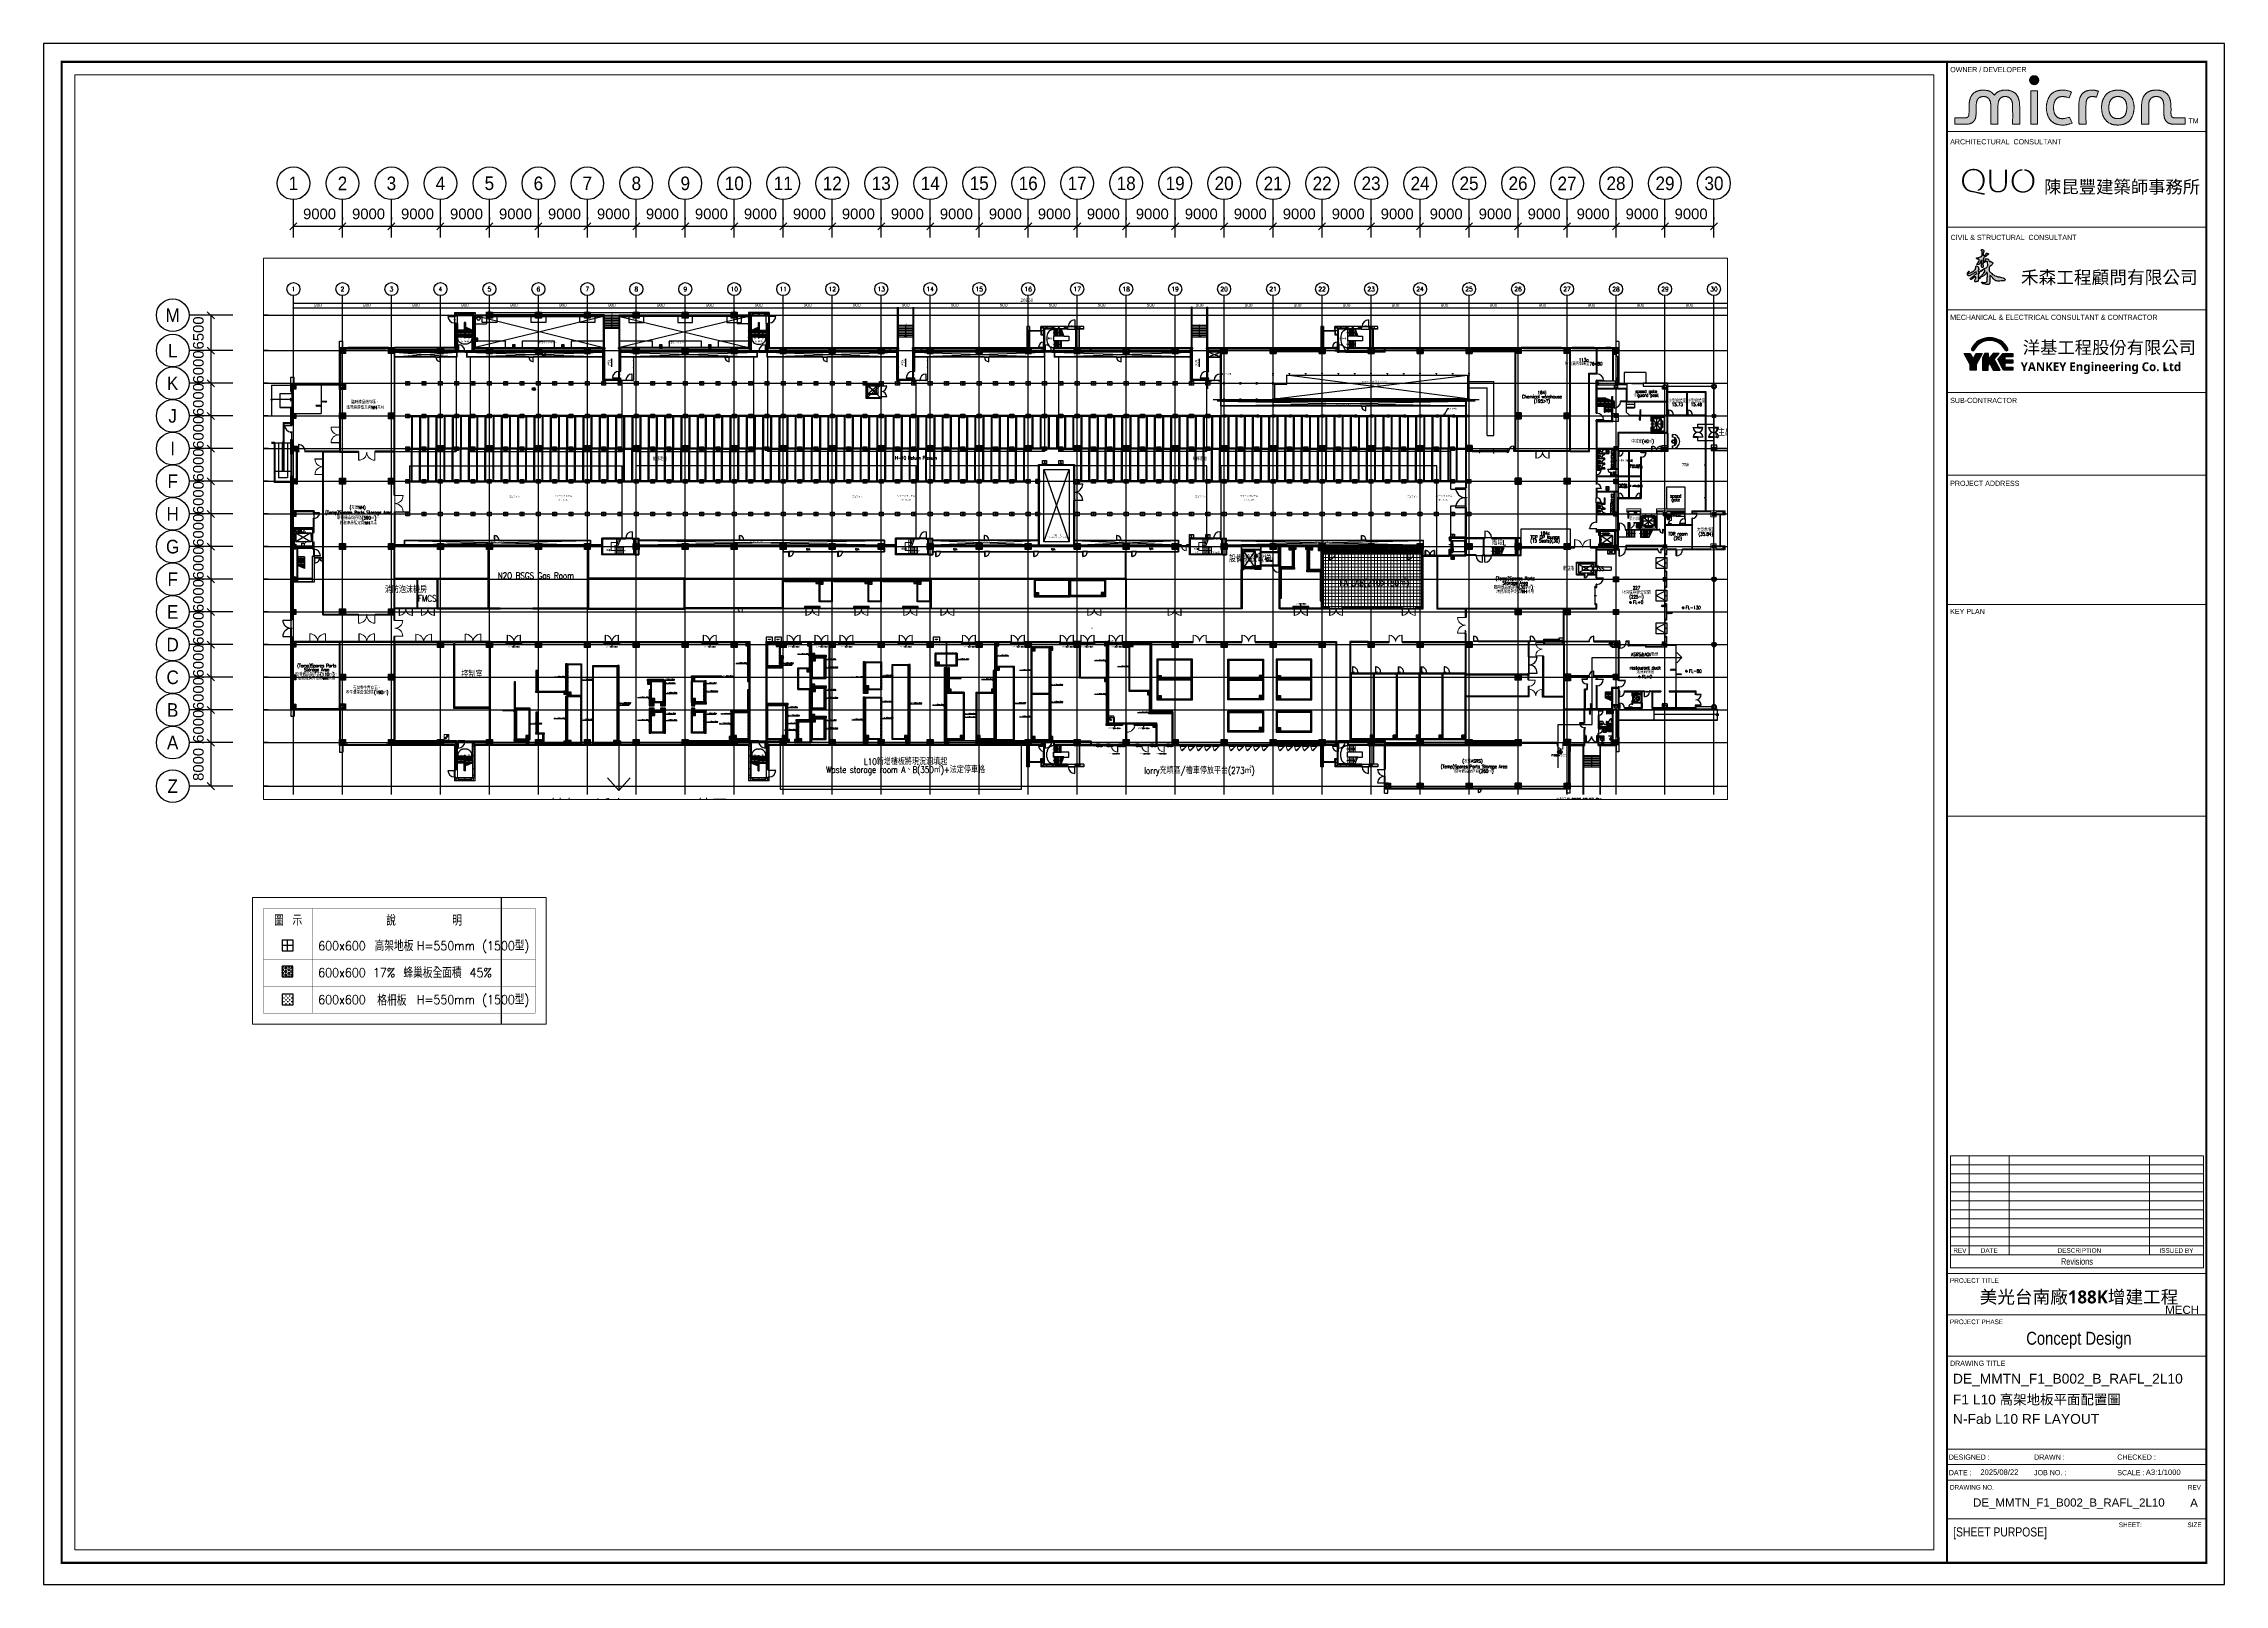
# Paper-space layout 'Layout1' of a CAD drawing. Header units: millimetres. Extents: x 0 to 401, y 0 to 283.
# The model-space entities are those that its viewports show. They can reach past a viewport. Long polylines and large blocks are cut down to what shows.
import ezdxf
from ezdxf.enums import TextEntityAlignment as Align

# ---------------------------------------------------------------- set-up
doc = ezdxf.new("R2010")
doc.units = ezdxf.units.MM
doc.header["$LTSCALE"] = 100
for name, pattern in [('188K-SM-03-F1-L10-ARCH-PA-Y2257103$0$AP5A-SM-03-F20-ARCH-PA-Y2230801+Y2230803$0$ALL-PA-TXT-Y2221201$0$DASHED', [19.05, 12.7, -6.35]), ('188K-SM-03-F1-L10-ARCH-PA-Y2257103$0$DASHED', [19.05, 12.7, -6.35]), ('X-N-FAB-L10$0$CENTERK1', [0.983, 0.833, -0.05, 0.05, -0.05]), ('X-N-FAB-L10$0$CENTERK5', [6.916, 6.667, -0.083, 0.083, -0.083]), ('X-N-FAB-L10$0$COL-CEN-LIN', [3.25, 2.5, -0.25, 0.25, -0.25]), ('X-N-FAB-L10$0$DE-MMTN-F2-Z-000-P-CHEM-L10_0730$0$HIDDEN', [0.375, 0.25, -0.125]), ('X-N-FAB-L10$0$Demolished', [7.14375, 4.7625, -2.38125]), ('X-N-FAB-L10$0$HIDDEN', [0.375, 0.25, -0.125]), ('X-N-FAB-L10$0$特化包設備$0$CDS-2F-UNIT$0$SDASH2', [0.09375, 0.0625, -0.03125])]:
    doc.linetypes.add(name, pattern=pattern)
for name, color, linetype in [('0-XREF', 7, 'Continuous'), ('188K-SM-03-F1-L10-ARCH-PA-Y2257103$0$K-Door', 53, 'Continuous'), ('188K-SM-03-F1-L10-ARCH-PA-Y2257103$0$K-岩棉 2hr 5-單抗', 53, 'Continuous'), ('188K-SM-03-F1-L10-ARCH-PA-Y2257103$0$K-岩棉 2hr-非抗-5m', 53, 'Continuous'), ('188K-SM-03-F1-L10-ARCH-PA-Y2257103$0$K-爬梯', 53, 'Continuous'), ('188K-SM-03-F1-L10-ARCH-PA-Y2257103$0$K-維修門', 53, 'Continuous'), ('188K-SM-03-F1-L10-ARCH-PA-Y2257103$0$K-鋁-單抗-3m', 53, 'Continuous'), ('188K-SM-03-F1-L10-ARCH-RF-Y2257103$0$K-TXT', 53, 'Continuous'), ('188K-SM-03-F1-L10-ARCH-RF-Y2257103$0$K-格柵-整', 30, 'Continuous'), ('188K-SM-03-F1-L10-ARCH-RF-Y2257103$0$K-蜂巢板', 134, 'Continuous'), ('AC-柱號', 7, 'Continuous'), ('K-0-TXT-柱位', 53, 'Continuous'), ('X-N-FAB-L10$0$0-MC', 8, 'Continuous'), ('X-N-FAB-L10$0$0-MD', 8, 'Continuous'), ('X-N-FAB-L10$0$0-NC', 8, 'Continuous'), ('X-N-FAB-L10$0$0-ND', 8, 'Continuous'), ('X-N-FAB-L10$0$0-可燃氣體房', 8, 'Continuous'), ('X-N-FAB-L10$0$0-控制室', 8, 'Continuous'), ('X-N-FAB-L10$0$00-Dike', 8, 'Continuous'), ('X-N-FAB-L10$0$00-PANEL', 8, 'Continuous'), ('X-N-FAB-L10$0$00-SUMP PIT', 8, 'Continuous'), ('X-N-FAB-L10$0$00-充填口', 8, 'Continuous'), ('X-N-FAB-L10$0$00-截流溝', 8, 'Continuous'), ('X-N-FAB-L10$0$00-沖身洗眼器', 8, 'Continuous'), ('X-N-FAB-L10$0$00-門', 8, 'Continuous'), ('X-N-FAB-L10$0$08', 8, 'Continuous'), ('X-N-FAB-L10$0$12', 8, 'Continuous'), ('X-N-FAB-L10$0$188K新增範圍', 8, 'Continuous'), ('X-N-FAB-L10$0$200K新增範圍', 8, 'Continuous'), ('X-N-FAB-L10$0$4', 8, 'Continuous'), ('X-N-FAB-L10$0$A-WALL-IN', 8, 'Continuous'), ('X-N-FAB-L10$0$A-Window(PH1)', 8, 'Continuous'), ('X-N-FAB-L10$0$BEAM', 8, 'Continuous'), ('X-N-FAB-L10$0$BLOCK', 8, 'Continuous'), ('X-N-FAB-L10$0$CCL', 8, 'X-N-FAB-L10$0$COL-CEN-LIN'), ('X-N-FAB-L10$0$COL', 8, 'Continuous'), ('X-N-FAB-L10$0$COL-S', 8, 'Continuous'), ('X-N-FAB-L10$0$COLINE', 8, 'X-N-FAB-L10$0$CENTERK5'), ('X-N-FAB-L10$0$DE-MMTN-F2-Z-000-P-CHEM-L10_0730$0$DOOR', 8, 'Continuous'), ('X-N-FAB-L10$0$DE-MMTN-F2-Z-000-P-CHEM-L10_0730$0$WCCS EQ', 8, 'Continuous'), ('X-N-FAB-L10$0$DOOR', 8, 'Continuous'), ('X-N-FAB-L10$0$DOORSILL', 8, 'Continuous'), ('X-N-FAB-L10$0$DRAIN', 8, 'Continuous'), ('X-N-FAB-L10$0$EL-1', 8, 'Continuous'), ('X-N-FAB-L10$0$HID', 8, 'X-N-FAB-L10$0$HIDDEN'), ('X-N-FAB-L10$0$HR', 8, 'Continuous'), ('X-N-FAB-L10$0$ST', 8, 'Continuous'), ('X-N-FAB-L10$0$TXT', 8, 'Continuous'), ('X-N-FAB-L10$0$TXT-C', 8, 'Continuous'), ('X-N-FAB-L10$0$TXT-CODE', 8, 'Continuous'), ('X-N-FAB-L10$0$WALL-P', 8, 'Continuous'), ('X-N-FAB-L10$0$WALL-RC', 8, 'Continuous'), ('X-N-FAB-L10$0$WIN-S', 8, 'Continuous'), ('X188KBDR-A3_P-Y2257103$0$0000-A1-FRAME-Micron$0$ASP_1', 8, 'Continuous'), ('X188KBDR-A3_P-Y2257103$0$0000-A1-FRAME-Micron$0$ASP_2', 8, 'Continuous'), ('X188KBDR-A3_P-Y2257103$0$0000-A1-FRAME-Micron$0$ASP_3', 8, 'Continuous'), ('X188KBDR-A3_P-Y2257103$0$0000-A1-FRAME-Micron$0$B-Frame', 8, 'Continuous'), ('X188KBDR-A3_P-Y2257103$0$0000-A1-FRAME-Micron$0$B-TITLE', 8, 'Continuous'), ('X188KBDR-A3_P-Y2257103$0$0000-A1-FRAME-Micron$0$Hattch', 8, 'Continuous'), ('X188KBDR-A3_P-Y2257103$0$0000-A1-FRAME-Micron$0$project', 8, 'Continuous'), ('X188KBDR-A3_P-Y2257103$0$0000-A1-FRAME-Micron$0$yke01', 8, 'Continuous'), ('X188KBDR-A3_P-Y2257103$0$0000-A1-FRAME-Micron$0$yke02', 8, 'Continuous')]:
    doc.layers.add(name, color=color, linetype=linetype)
for name, color, linetype, lineweight in [('188K-SM-03-F1-L10-ARCH-RF-Y2257103$0$K-RF-0.55', 191, 'Continuous', 9), ('X-N-FAB-L10$0$$Y_GADAI', 8, 'X-N-FAB-L10$0$CENTERK1', 0), ('X-N-FAB-L10$0$3', 8, 'Continuous', 9), ('X-N-FAB-L10$0$5', 8, 'Continuous', 5), ('X-N-FAB-L10$0$ARC', 8, 'Continuous', 0), ('X-N-FAB-L10$0$DE-MMTN-F2-Z-000-P-CHEM-L10_0730$0$0', 8, 'Continuous', 0), ('X-N-FAB-L10$0$STEEL1', 8, 'Continuous', 0)]:
    doc.layers.add(name, color=color, linetype=linetype, lineweight=lineweight)
for name, color, linetype, plot in [('X-N-FAB-L10$0$A-BLOCK', 8, 'Continuous', False), ('X-N-FAB-L10$0$DIM', 8, 'Continuous', False), ('X-N-FAB-L10$0$MACHINE-DIM', 8, 'Continuous', False)]:
    doc.layers.add(name, color=color, linetype=linetype, plot=plot)
doc.styles.add('188K-SM-03-F1-L10-ARCH-PA-Y2257103$0$AP5A-SM-03-F20-ARCH-PA-Y2230801+Y2230803$0$ALL-PA-TXT-Y2221201$0$Standard', font='txt.shx', dxfattribs={"bigfont": 'chineset.shx'})
doc.styles.add('188K-SM-03-F1-L10-ARCH-PA-Y2257103$0$simplex', font='simplex.shx', dxfattribs={"width": 0.8, "bigfont": 'chineset.shx'})
doc.styles.add('188K-SM-03-F1-L10-ARCH-RF-Y2257103$1$Standard', font='txt.shx', dxfattribs={"bigfont": 'chineset.shx'})
doc.styles.get("Standard").update_dxf_attribs({"font": 'arial.ttf'})
doc.styles.add('X-N-FAB-L10$0$ATS', font='monotxt.shx', dxfattribs={"bigfont": 'BIGFONT.shx'})
doc.styles.add('X-N-FAB-L10$0$CHINA', font='simplex.shx', dxfattribs={"width": 0.75, "bigfont": 'chineset.shx'})
doc.styles.add('X-N-FAB-L10$0$COL-NUM', font='romanc')
doc.styles.add('X-N-FAB-L10$0$DE-MMTN-F2-Z-000-P-CHEM-L10_0730$0$CHINA', font='simplex.shx', dxfattribs={"width": 0.75})
doc.styles.add('X-N-FAB-L10$0$DIM', font='simplex.shx', dxfattribs={"width": 0.67, "bigfont": 'chineset.shx'})
doc.styles.add('X-N-FAB-L10$0$DimStyUse', font='romans.shx', dxfattribs={"width": 0.7})
doc.styles.add('X-N-FAB-L10$0$Gen-Text', font='arial.ttf', dxfattribs={"height": 2.5})
doc.styles.add('X-N-FAB-L10$0$JEH', font='SIMPLEX.shx', dxfattribs={"bigfont": 'genie.shx'})
doc.styles.add('X-N-FAB-L10$0$ROMS', font='ROMANS', dxfattribs={"bigfont": 'EXTFONT'})
doc.styles.add('X-N-FAB-L10$0$STANDARD', font='SIMPLEX', dxfattribs={"bigfont": 'BIGFONT'})
doc.styles.add('X188KBDR-A3_P-Y2257103$0$0000-A1-FRAME-Micron$0$Arial Narrow', font='ARIALN.TTF', dxfattribs={"height": 2})
doc.styles.add('X188KBDR-A3_P-Y2257103$0$0000-A1-FRAME-Micron$0$Arial Narrow_1', font='ARIALN.TTF', dxfattribs={"height": 1.8})
doc.styles.add('X188KBDR-A3_P-Y2257103$0$0000-A1-FRAME-Micron$0$Arial Narrow_4', font='ARIALN.TTF', dxfattribs={"height": 3.5})
doc.styles.add('X188KBDR-A3_P-Y2257103$0$0000-A1-FRAME-Micron$0$Arial Narrow_5', font='ARIALN.TTF', dxfattribs={"height": 2.5})
doc.styles.add('X188KBDR-A3_P-Y2257103$0$0000-A1-FRAME-Micron$0$Arial Narrow_7', font='ARIALN.TTF', dxfattribs={"height": 5})
doc.styles.add('X188KBDR-A3_P-Y2257103$0$0000-A1-FRAME-Micron$0$STANDARD', font='txt.shx', dxfattribs={"height": 0.2, "bigfont": 'china.shx'})
doc.styles.add('圖框', font='arial.ttf')
doc.dimstyles.new('STANDARD-2.5', dxfattribs={"dimscale": 10, "dimtxt": 2, "dimasz": 1.5, "dimexe": 2.5, "dimexo": 1.25, "dimgap": 1.25, "dimtad": 1, "dimdec": 0, "dimzin": 0, "dimdsep": 46, "dimtxsty": 'Standard', "dimblk": 'OBLIQUE', "dimcen": 2.5, "dimclrd": 256, "dimclre": 256, "dimclrt": 256, "dimadec": 0, "dimazin": 0, "dimtfac": 1, "dimtdec": 0, "dimtofl": 0, "dimtmove": 0, "dimatfit": 3, "dimfxl": 1, "dimtolj": 1, "dimtzin": 0, "dimlwd": -1, "dimlwe": -1, "dimarcsym": 0})
doc.dimstyles.new('X-N-FAB-L10$0$0-Defpoint', dxfattribs={"dimtxt": 15, "dimasz": 0.5, "dimexe": 0.5, "dimexo": 0.5, "dimgap": 0.5, "dimtad": 1, "dimdsep": 46, "dimtxsty": 'X-N-FAB-L10$0$CHINA', "dimblk": 'X-N-FAB-L10$0$_None', "dimcen": 10, "dimclrd": 256, "dimclre": 256, "dimclrt": 256, "dimadec": 0, "dimazin": 0, "dimtfac": 1, "dimtix": 1, "dimtmove": 2, "dimatfit": 3, "dimldrblk": 'X-N-FAB-L10$0$_None', "dimfxl": 0.5, "dimtolj": 1, "dimtzin": 0, "dimarcsym": 0})
doc.dimstyles.new('X-N-FAB-L10$0$cirl', dxfattribs={"dimtxt": 200, "dimasz": 50, "dimexe": 50, "dimexo": 0, "dimgap": 20, "dimtad": 1, "dimdsep": 46, "dimtxsty": 'X-N-FAB-L10$0$DimStyUse', "dimblk": 'X-N-FAB-L10$0$_Origin', "dimcen": 10, "dimdle": 50, "dimclrt": 2, "dimazin": 0, "dimtfac": 1, "dimtix": 1, "dimtmove": 2, "dimatfit": 3, "dimfxl": 10, "dimtolj": 1, "dimarcsym": 0})
doc.dimstyles.new('X-N-FAB-L10$0$DE-MMTN-F2-Z-000-P-CHEM-L10_0730$0$0-Defpoint', dxfattribs={"dimtxt": 15, "dimasz": 0.5, "dimexe": 0.5, "dimexo": 0.5, "dimgap": 0.5, "dimtad": 1, "dimdsep": 46, "dimtxsty": 'X-N-FAB-L10$0$DE-MMTN-F2-Z-000-P-CHEM-L10_0730$0$CHINA', "dimblk": 'X-N-FAB-L10$0$DE-MMTN-F2-Z-000-P-CHEM-L10_0730$0$_None', "dimcen": 10, "dimclrd": 256, "dimclre": 256, "dimclrt": 256, "dimadec": 0, "dimazin": 0, "dimtfac": 1, "dimtix": 1, "dimtmove": 2, "dimatfit": 3, "dimldrblk": 'X-N-FAB-L10$0$DE-MMTN-F2-Z-000-P-CHEM-L10_0730$0$_None', "dimfxl": 0.5, "dimtolj": 1, "dimtzin": 0, "dimarcsym": 0})
doc.dimstyles.new('X-N-FAB-L10$0$JJP_005_defpoint', dxfattribs={"dimtxt": 20, "dimasz": 0.5, "dimexe": 0.5, "dimexo": 0.5, "dimgap": 0.5, "dimtad": 1, "dimdsep": 46, "dimtxsty": 'X-N-FAB-L10$0$DIM', "dimblk": 'X-N-FAB-L10$0$_None', "dimcen": 10, "dimclrd": 256, "dimclre": 256, "dimclrt": 256, "dimadec": 0, "dimazin": 0, "dimtfac": 1, "dimtix": 1, "dimtmove": 2, "dimatfit": 3, "dimldrblk": 'X-N-FAB-L10$0$_None', "dimfxl": 0.5, "dimtolj": 1, "dimtzin": 0, "dimarcsym": 0})
pattern_1 = [(45, (-14652.315, -9642.747), (-44.90128, 44.90128), [])]
pattern_2 = [(270, (14944.5086, 2925), (5.333333, 6e-08), []), (7e-07, (14944.509, 2925), (-2e-07, 16), [])]
pattern_3 = [(0, (19631.34, 14916.687), (6.35, 6.35), [3.175, -9.525]), (90, (19632.9277, 14915.1), (-6.35, 6.35), [3.175, -9.525])]

# ---------------------------------------------------------------- blocks, each defined once
blk = doc.blocks.new('X188KBDR-A3_P-Y2257103$0$0000-A1-FRAME-Micron$0$A$C6BF87E68')
h = blk.add_hatch(color=0)
h.dxf.hatch_style = 2
edge = h.paths.add_edge_path()
edge.add_spline(control_points=[(52, 17.6), (53.6, 20.3), (55.9, 21.6), (59, 21.6)], knot_values=[13, 13, 13, 13, 14, 14, 14, 14], degree=3, periodic=0)
edge.add_spline(control_points=[(59, 21.6), (59, 21.6), (59, 21.6), (59, 21.6)], knot_values=[12, 12, 12, 12, 13, 13, 13, 13], degree=3, periodic=0)
edge.add_spline(control_points=[(59, 21.6), (61.8, 21.6), (63.9, 20.5), (65.5, 18.3)], knot_values=[11, 11, 11, 11, 12, 12, 12, 12], degree=3, periodic=0)
edge.add_spline(control_points=[(65.5, 18.3), (66.6, 16.5), (67.1, 14.7), (67.1, 12.9)], knot_values=[10, 10, 10, 10, 11, 11, 11, 11], degree=3, periodic=0)
edge.add_spline(control_points=[(67.1, 12.9), (67.1, 12.9), (67.1, 12.4), (67.1, 12.4)], knot_values=[9, 9, 9, 9, 10, 10, 10, 10], degree=3, periodic=0)
edge.add_spline(control_points=[(67.1, 12.4), (67.1, 10.9), (66.8, 9.5), (66.1, 8)], knot_values=[8, 8, 8, 8, 9, 9, 9, 9], degree=3, periodic=0)
edge.add_spline(control_points=[(66.1, 8), (65.2, 6.1), (63.8, 4.8), (62, 4)], knot_values=[7, 7, 7, 7, 8, 8, 8, 8], degree=3, periodic=0)
edge.add_spline(control_points=[(62, 4), (62, 4), (63.9, 3.6), (63.9, 3.6)], knot_values=[6, 6, 6, 6, 7, 7, 7, 7], degree=3, periodic=0)
edge.add_spline(control_points=[(63.9, 3.6), (64.4, 3.9), (65, 4.3), (65.6, 4.7)], knot_values=[5, 5, 5, 5, 6, 6, 6, 6], degree=3, periodic=0)
edge.add_spline(control_points=[(65.6, 4.7), (67.7, 6.7), (68.8, 9.3), (68.8, 12.6)], knot_values=[4, 4, 4, 4, 5, 5, 5, 5], degree=3, periodic=0)
edge.add_spline(control_points=[(68.8, 12.6), (68.8, 12.6), (68.8, 12.9), (68.8, 12.9)], knot_values=[3, 3, 3, 3, 4, 4, 4, 4], degree=3, periodic=0)
edge.add_spline(control_points=[(68.8, 12.9), (68.8, 15.6), (67.9, 18), (66.2, 19.9)], knot_values=[2, 2, 2, 2, 3, 3, 3, 3], degree=3, periodic=0)
edge.add_spline(control_points=[(66.2, 19.9), (64.4, 21.8), (62, 22.8), (59.3, 22.8)], knot_values=[1, 1, 1, 1, 2, 2, 2, 2], degree=3, periodic=0)
edge.add_spline(control_points=[(59.3, 22.8), (59.3, 22.8), (58.9, 22.8), (58.9, 22.8)], knot_values=[0, 0, 0, 0, 1, 1, 1, 1], degree=3, periodic=0)
edge.add_spline(control_points=[(58.9, 22.8), (56.8, 22.8), (54.8, 22.2), (53, 20.9)], knot_values=[30, 30, 30, 30, 31, 31, 31, 31], degree=3, periodic=0)
edge.add_spline(control_points=[(53, 20.9), (50.4, 18.9), (49, 16.1), (49, 12.5)], knot_values=[29, 29, 29, 29, 30, 30, 30, 30], degree=3, periodic=0)
edge.add_spline(control_points=[(49, 12.5), (49, 12.5), (49, 12.1), (49, 12.1)], knot_values=[28, 28, 28, 28, 29, 29, 29, 29], degree=3, periodic=0)
edge.add_spline(control_points=[(49, 12.1), (49, 10.8), (49.3, 9.4), (49.8, 8.1)], knot_values=[27, 27, 27, 27, 28, 28, 28, 28], degree=3, periodic=0)
edge.add_spline(control_points=[(49.8, 8.1), (50.8, 5.8), (52.4, 4.2), (54.5, 3.2)], knot_values=[26, 26, 26, 26, 27, 27, 27, 27], degree=3, periodic=0)
edge.add_spline(control_points=[(54.5, 3.2), (55.1, 3), (55.8, 2.7), (56.7, 2.5)], knot_values=[25, 25, 25, 25, 26, 26, 26, 26], degree=3, periodic=0)
edge.add_spline(control_points=[(56.7, 2.5), (57.3, 2.4), (58.1, 2.3), (59.2, 2.2)], knot_values=[24, 24, 24, 24, 25, 25, 25, 25], degree=3, periodic=0)
edge.add_spline(control_points=[(59.2, 2.2), (62.8, 1.3), (65.9, 0.5), (68.5, 0)], knot_values=[23, 23, 23, 23, 24, 24, 24, 24], degree=3, periodic=0)
edge.add_spline(control_points=[(68.5, 0), (68.5, 0), (68.7, 0.4), (69, 1.3)], knot_values=[22, 22, 22, 22, 23, 23, 23, 23], degree=3, periodic=0)
edge.add_spline(control_points=[(69, 1.3), (69, 1.3), (69, 1.3), (69, 1.3)], knot_values=[21.00001, 21.00001, 21.00001, 21.00001, 21.99999, 21.99999, 21.99999, 21.99999], degree=3, periodic=0)
edge.add_spline(control_points=[(69, 1.3), (64.9, 2), (61.7, 2.6), (59.5, 3.2)], knot_values=[20, 20, 20, 20, 21, 21, 21, 21], degree=3, periodic=0)
edge.add_spline(control_points=[(59.5, 3.2), (58.8, 3.4), (58.1, 3.5), (57.2, 3.6)], knot_values=[19, 19, 19, 19, 20, 20, 20, 20], degree=3, periodic=0)
edge.add_spline(control_points=[(57.2, 3.6), (56.5, 3.8), (55.9, 4), (55.4, 4.3)], knot_values=[18, 18, 18, 18, 19, 19, 19, 19], degree=3, periodic=0)
edge.add_spline(control_points=[(55.4, 4.3), (54.8, 4.5), (54, 5), (53.1, 5.9)], knot_values=[17, 17, 17, 17, 18, 18, 18, 18], degree=3, periodic=0)
edge.add_spline(control_points=[(53.1, 5.9), (51.5, 7.7), (50.7, 9.8), (50.7, 12.1)], knot_values=[16, 16, 16, 16, 17, 17, 17, 17], degree=3, periodic=0)
edge.add_spline(control_points=[(50.7, 12.1), (50.7, 12.1), (50.7, 12.6), (50.7, 12.6)], knot_values=[15, 15, 15, 15, 16, 16, 16, 16], degree=3, periodic=0)
edge.add_spline(control_points=[(50.7, 12.6), (50.7, 14.3), (51.1, 16), (52, 17.6)], knot_values=[14, 14, 14, 14, 15, 15, 15, 15], degree=3, periodic=0)
h = blk.add_hatch(color=0)
h.dxf.hatch_style = 2
edge = h.paths.add_edge_path()
edge.add_spline(control_points=[(74.6, 22), (74.6, 22), (74.6, 10.2), (74.6, 10.2), (74.6, 7.8), (75.1, 6), (76.3, 4.9), (77.3, 3.8), (78.7, 3.3), (80.4, 3.3), (82.3, 3.3), (83.8, 3.8), (84.9, 4.9), (86, 6.1), (86.6, 7.9), (86.6, 10.2), (86.6, 10.2), (86.6, 22), (86.6, 22), (86.6, 22), (88.2, 22), (88.2, 22), (88.2, 22), (88.2, 10.3), (88.2, 10.3), (88.2, 7.5), (87.4, 5.3), (85.8, 3.9), (84.5, 2.7), (82.6, 2.1), (80.4, 2.1), (78.2, 2.1), (76.5, 2.7), (75.2, 3.8), (73.7, 5.2), (73, 7.3), (73, 10.1), (73, 10.1), (73, 22), (73, 22), (73, 22), (74.6, 22), (74.6, 22)], knot_values=[0, 0, 0, 0, 1, 1, 1, 2, 2, 2, 3, 3, 3, 4, 4, 4, 5, 5, 5, 6, 6, 6, 7, 7, 7, 8, 8, 8, 9, 9, 9, 10, 10, 10, 11, 11, 11, 12, 12, 12, 13, 13, 13, 14, 14, 14, 14], degree=3, periodic=0)
h = blk.add_hatch(color=0)
h.dxf.hatch_style = 2
edge = h.paths.add_edge_path()
edge.add_spline(control_points=[(109.7, 19.5), (108.1, 21.3), (106, 22.3), (103.4, 22.5)], knot_values=[15, 15, 15, 15, 16, 16, 16, 16], degree=3, periodic=0)
edge.add_spline(control_points=[(103.4, 22.5), (103.4, 22.5), (103.4, 21.3), (103.4, 21.3)], knot_values=[14, 14, 14, 14, 15, 15, 15, 15], degree=3, periodic=0)
edge.add_spline(control_points=[(103.4, 21.3), (105.6, 21), (107.4, 20), (108.7, 18.2)], knot_values=[13, 13, 13, 13, 14, 14, 14, 14], degree=3, periodic=0)
edge.add_spline(control_points=[(108.7, 18.2), (110, 16.6), (110.6, 14.6), (110.6, 12.4)], knot_values=[12, 12, 12, 12, 13, 13, 13, 13], degree=3, periodic=0)
edge.add_spline(control_points=[(110.6, 12.4), (110.6, 9.8), (109.9, 7.7), (108.6, 6)], knot_values=[11, 11, 11, 11, 12, 12, 12, 12], degree=3, periodic=0)
edge.add_spline(control_points=[(108.6, 6), (107.1, 4.1), (105, 3.1), (102.3, 3.1)], knot_values=[10, 10, 10, 10, 11, 11, 11, 11], degree=3, periodic=0)
edge.add_spline(control_points=[(102.3, 3.1), (99.7, 3.1), (97.6, 4.1), (96.1, 6)], knot_values=[9, 9, 9, 9, 10, 10, 10, 10], degree=3, periodic=0)
edge.add_spline(control_points=[(96.1, 6), (94.8, 7.7), (94.1, 9.8), (94.1, 12.1)], knot_values=[8, 8, 8, 8, 9, 9, 9, 9], degree=3, periodic=0)
edge.add_spline(control_points=[(94.1, 12.1), (94.1, 14.6), (94.8, 16.7), (96.1, 18.4)], knot_values=[7, 7, 7, 7, 8, 8, 8, 8], degree=3, periodic=0)
edge.add_spline(control_points=[(96.1, 18.4), (97.5, 20.2), (99.4, 21.2), (101.8, 21.3)], knot_values=[6, 6, 6, 6, 7, 7, 7, 7], degree=3, periodic=0)
edge.add_spline(control_points=[(101.8, 21.3), (101.8, 21.3), (101.8, 22.5), (101.8, 22.5)], knot_values=[5, 5, 5, 5, 6, 6, 6, 6], degree=3, periodic=0)
edge.add_spline(control_points=[(101.8, 22.5), (99.2, 22.4), (97, 21.4), (95.3, 19.7)], knot_values=[4, 4, 4, 4, 5, 5, 5, 5], degree=3, periodic=0)
edge.add_spline(control_points=[(95.3, 19.7), (93.4, 17.8), (92.4, 15.2), (92.4, 12)], knot_values=[3, 3, 3, 3, 4, 4, 4, 4], degree=3, periodic=0)
edge.add_spline(control_points=[(92.4, 12), (92.4, 9), (93.4, 6.5), (95.2, 4.7)], knot_values=[2, 2, 2, 2, 3, 3, 3, 3], degree=3, periodic=0)
edge.add_spline(control_points=[(95.2, 4.7), (97, 2.8), (99.4, 1.9), (102.2, 1.9)], knot_values=[1, 1, 1, 1, 2, 2, 2, 2], degree=3, periodic=0)
edge.add_spline(control_points=[(102.2, 1.9), (105.1, 1.9), (107.5, 2.9), (109.3, 4.7)], knot_values=[0, 0, 0, 0, 1, 1, 1, 1], degree=3, periodic=0)
edge.add_spline(control_points=[(109.3, 4.7), (111.3, 6.7), (112.3, 9.2), (112.3, 12.4)], knot_values=[17, 17, 17, 17, 18, 18, 18, 18], degree=3, periodic=0)
edge.add_spline(control_points=[(112.3, 12.4), (112.3, 15.3), (111.4, 17.7), (109.7, 19.5)], knot_values=[16, 16, 16, 16, 17, 17, 17, 17], degree=3, periodic=0)
blk = doc.blocks.new('X188KBDR-A3_P-Y2257103$0$0000-A1-FRAME-Micron$0$A$C53eb0ea9')
h = blk.add_hatch(color=256)
h.dxf.hatch_style = 1
h.paths.add_polyline_path([(-46.1, 18.3), (-48.3, 17.7), (-48.4, 17.7), (-49, 17.6), (-49.3, 17.3), (-48.8, 16.9), (-48.3, 16.7), (-47.7, 16.5), (-47.3, 16.4), (-47.1, 16.1), (-47.1, 15.7), (-47.1, 15.4), (-47.4, 14.9), (-47.9, 14.1), (-48.6, 13.4), (-49, 12.8), (-48.8, 12.6), (-48.4, 12.5), (-47.9, 12.4), (-47.4, 12.6), (-47.2, 12.7), (-46.9, 13), (-46.6, 13.2), (-46.6, 13.4), (-46.6, 13.5), (-46.4, 13.8), (-46.2, 14.1), (-46, 14.6), (-45.8, 15), (-45.7, 15.3), (-45.4, 15.5), (-45.3, 15.5), (-45, 15.5), (-44.9, 15.3), (-44.9, 14.8), (-44.9, 14.4), (-45.1, 13.8), (-45.3, 13.6), (-45.5, 13.5), (-45.6, 13.3), (-45.1, 13.3), (-44.9, 13.2), (-44.9, 13), (-44.9, 12.7), (-45.6, 12.3), (-45.5, 11.9), (-45.4, 11.2), (-45.2, 10.7), (-45, 10.3), (-44.7, 10.2), (-44.4, 10.2), (-44.1, 10.4), (-43.9, 10.7), (-43.9, 11.1), (-43.9, 11.4), (-44.1, 11.9), (-44.2, 12.4), (-44.2, 12.8), (-44.2, 13), (-44.1, 13.4), (-44, 13.6), (-43.9, 13.7), (-43.2, 14.1), (-42.8, 14.3), (-42.1, 14.6), (-41.7, 14.7), (-41.4, 14.8), (-41.1, 14.8), (-40.9, 14.8), (-40.7, 14.6), (-40.6, 14.4), (-40.6, 13.5), (-40.5, 12.6), (-40.5, 11.9), (-40.7, 11.3), (-40.9, 10.6), (-41.2, 10.2), (-41.8, 10), (-43.1, 9.5), (-44.1, 8.8), (-45.5, 8), (-46.1, 7.6), (-46.6, 7.1), (-47.2, 6.7), (-47.5, 6.5), (-47.6, 6.7), (-47.6, 6.8), (-47.7, 7), (-47.9, 7.4), (-47.9, 7.7), (-47.9, 8.1), (-47.7, 8.2), (-47.5, 8.3), (-47.3, 8.5), (-47.2, 8.8), (-47.4, 9.2), (-47.6, 9.5), (-47.6, 10), (-47.8, 10.6), (-48.1, 11), (-48.7, 11.3), (-49.2, 11.4), (-49.5, 11.2), (-49.7, 10.9), (-49.7, 10.2), (-49.8, 9.4), (-49.9, 8.9), (-50.4, 8.3), (-51.2, 7.7), (-52.6, 6.9), (-54.1, 6.1), (-55.2, 5.6), (-55.5, 5.4), (-55.6, 5.5), (-55.7, 5.8), (-55.7, 6.1), (-55.6, 6.2), (-55.4, 6.5), (-55.1, 6.9), (-54.9, 7.1), (-54.9, 7.3), (-55, 7.4), (-55.1, 7.3), (-55.3, 7.1), (-55.5, 6.8), (-55.8, 6.4), (-56, 6.1), (-56.2, 5.5), (-56.1, 4.8), (-55.6, 4.1), (-55.2, 3.8), (-54.9, 3.8), (-54.3, 3.9), (-53.6, 4.2), (-53.2, 4.6), (-52.9, 4.8), (-52.6, 5), (-52, 5), (-51.5, 5.2), (-51.1, 5.7), (-50.9, 6), (-50.5, 6), (-50.2, 6.2), (-50, 6.6), (-49.5, 6.7), (-49.1, 6.6), (-49, 6.1), (-49.2, 5.7), (-49.8, 5), (-50.9, 4), (-52, 3.3), (-52.9, 2.6), (-53.7, 2), (-53.9, 1.4), (-53.6, 0.9), (-53.2, 1), (-52.7, 1.1), (-52.4, 1.4), (-51.9, 1.8), (-51.6, 2.1), (-51.1, 2.5), (-50.8, 2.7), (-50.6, 2.9), (-50.3, 3), (-50, 3.1), (-49.9, 2.9), (-49.7, 2.6), (-49.7, 2.1), (-49.7, 1.8), (-49.9, 1.4), (-50.1, 1.1), (-50.5, 0.7), (-50.5, 0.2), (-50.4, -0.2), (-50.4, -0.5), (-50.2, -0.8), (-49.9, -0.9), (-49.5, -0.9), (-49.2, -0.7), (-48.9, -0.7), (-48.5, -0.7), (-48.3, -0.5), (-47.9, -0.3), (-47.8, 0.2), (-47.7, 0.7), (-47.7, 1.2), (-47.6, 1.6), (-47.7, 1.8), (-47.8, 2.3), (-47.8, 2.6), (-47.8, 3), (-47.7, 3.4), (-47.7, 3.8), (-47.7, 4.1), (-47.6, 4.5), (-47.8, 4.9), (-47.8, 5.2), (-47.8, 5.3), (-47.6, 5.4), (-47.3, 5.4), (-47.1, 5.6), (-47.1, 5.8), (-47, 6), (-46.8, 6.4), (-46.5, 6.7), (-46.2, 7), (-45.8, 7.2), (-45.5, 7.4), (-45.2, 7.5), (-44.8, 7.7), (-44.5, 7.9), (-44.3, 8.1), (-44, 8.4), (-43.7, 8.6), (-43.3, 8.6), (-42.9, 8.4), (-42.8, 8), (-42.8, 7.7), (-42.8, 7.2), (-43.2, 6.4), (-43.7, 5.5), (-44.9, 4.4), (-45.4, 3.9), (-45.9, 3.5), (-46.3, 2.9), (-46.5, 2.7), (-46.7, 2.5), (-46.8, 2.2), (-47, 1.9), (-46.8, 1.7), (-46.5, 1.7), (-46.2, 2), (-46, 2.3), (-45.7, 2.7), (-45.9, 2.8), (-46.1, 2.9), (-45.9, 3.3), (-45.6, 3.6), (-45.4, 3.8), (-45.3, 3.8), (-45.2, 3.6), (-45.2, 3.2), (-45, 3.2), (-44.6, 3.2), (-44.2, 3.5), (-43.8, 3.8), (-43.5, 4), (-43.2, 3.9), (-43, 4.3), (-42.8, 4.5), (-42.4, 4.9), (-42, 5.3), (-41.8, 5.8), (-41.7, 6.1), (-41.4, 6.3), (-41, 6.3), (-40.9, 6.1), (-40.7, 5.4), (-40.6, 4.7), (-40.6, 3.9), (-40.7, 3.2), (-40.8, 2.6), (-40.8, 1.1), (-40.8, 0.7), (-40.8, 0.4), (-40.9, 0.2), (-40.9, -0.1), (-40.9, -0.4), (-41, -0.5), (-41.3, -0.9), (-41.7, -1.2), (-42.2, -1.3), (-42.8, -1.3), (-43.7, -1.3), (-44.5, -1.2), (-45.2, -1.2), (-45.1, -1.7), (-44.8, -2), (-44.3, -2.5), (-43.3, -2.5), (-42.5, -2.7), (-41.7, -2.9), (-40.8, -3), (-40.2, -3), (-39.7, -2.8), (-39.2, -2.3), (-39, -1.8), (-38.9, -1.3), (-38.9, -1), (-38.9, -0.7), (-38.9, -0.5), (-38.9, 0.2), (-38.9, 1.7), (-38.8, 2.9), (-38.8, 3.6), (-38.7, 4.2), (-38.1, 3.7), (-37.4, 3.1), (-36.9, 2.4), (-36.4, 1.7), (-36.1, 1.3), (-35.7, 0.9), (-35, 0.4), (-34.3, 0), (-33.5, -0.2), (-32.8, -0.3), (-31.1, -0.3), (-29.8, -0.1), (-28.4, -0.1), (-27.6, -0.1), (-27.4, 0.4), (-27.3, 0.6), (-27.1, 0.8), (-27.1, 1), (-27.2, 1.2), (-27.6, 1.7), (-28, 2), (-28.7, 2.2), (-29.8, 2.5), (-31.5, 2.9), (-32.6, 3.1), (-33.6, 3.4), (-34.9, 3.8), (-35.6, 4.2), (-36.1, 4.5), (-36.7, 4.9), (-37.2, 5.5), (-37.5, 5.9), (-37.8, 6.2), (-38.3, 6.3), (-38.7, 6.6), (-39.1, 7), (-39.2, 7.5), (-39.3, 7.8), (-39.3, 8.5), (-39.3, 9.3), (-39.3, 10), (-39.3, 10.4), (-38.8, 10.9), (-38.1, 11.5), (-37.8, 11.8), (-37.5, 12.1), (-37.1, 12.5), (-36.8, 13), (-36.6, 13.2), (-36.5, 13.5), (-36.5, 13.8), (-36.8, 14), (-36.9, 14.1), (-37.2, 14.2), (-37.6, 14.4), (-38, 14.6), (-38.2, 14.8), (-38.4, 15), (-38.6, 14.9), (-38.7, 14.9), (-38.8, 14.9), (-39.1, 14.9), (-39.1, 14.9), (-39.3, 15.1), (-39.5, 15.4), (-39.6, 15.7), (-39.7, 16), (-39.9, 16.4), (-40.2, 16.7), (-40.4, 16.8), (-40.8, 16.9), (-41.3, 16.9), (-41.9, 16.9), (-42.2, 16.8), (-42.5, 16.8), (-42.5, 16.6), (-42.2, 16), (-42.2, 15.7), (-42.4, 15.6), (-42.7, 15.3), (-43.1, 15), (-43.3, 14.8), (-43.6, 14.8), (-43.7, 14.9), (-43.9, 14.9), (-43.9, 15.1), (-44, 15.5), (-44, 16), (-43.9, 16.5), (-43.8, 17.1), (-43.6, 17.7), (-43.3, 18.2), (-42.8, 18.3), (-42.5, 18.5), (-42, 18.8), (-41.7, 19.1), (-41.4, 19.3), (-41.1, 19.5), (-40.8, 19.7), (-40.5, 19.9), (-40.3, 19.9), (-40.1, 20.2), (-40, 20.5), (-40, 20.6), (-40, 20.7), (-40.2, 20.9), (-40.3, 21), (-40.5, 21), (-40.6, 21.1), (-40.8, 21.2), (-40.9, 21.2), (-41.3, 21.3), (-41.4, 21.2), (-41.5, 21.2), (-41.6, 21.1), (-41.7, 21.1), (-41.6, 20.6), (-41.7, 20.4), (-41.8, 20.2), (-42.1, 19.9), (-42.5, 19.7), (-42.9, 19.6), (-43.2, 19.5), (-43.5, 19.4), (-43.8, 19.4), (-43.8, 19.5), (-44, 19.8), (-44, 20), (-44, 20.2), (-44, 20.7), (-43.9, 21), (-43.9, 21.3), (-43.8, 21.6), (-43.7, 22), (-43.6, 22.3), (-43.6, 22.6), (-43.5, 22.8), (-43.5, 23.1), (-43.6, 23.3), (-43.7, 23.5), (-43.9, 23.7), (-44.1, 23.9), (-44.5, 24), (-44.7, 24.1), (-44.8, 24), (-45, 23.9), (-45.4, 23.9), (-45.5, 23.8), (-45.6, 23.7), (-45.6, 23.6), (-45.5, 23.4), (-45.1, 23.2), (-44.9, 22.9), (-44.8, 22.5), (-44.7, 22.2), (-44.7, 21.7), (-44.7, 20.6), (-44.8, 20.3), (-44.8, 19.5), (-44.7, 19.5), (-44.7, 19.3), (-45, 19.1), (-45.2, 18.8), (-45.5, 18.6)])
blk.add_lwpolyline([(-48.9, 17.6), (-48.6, 17.7), (-48.3, 17.7), (-46.1, 18.3), (-45.5, 18.6), (-45.2, 18.8), (-45, 19.1), (-44.7, 19.3), (-44.7, 19.5), (-44.8, 19.5), (-44.8, 20.3), (-44.7, 20.6), (-44.7, 21.7), (-44.7, 22.2), (-44.8, 22.5), (-44.9, 22.9), (-45.1, 23.2), (-45.5, 23.4), (-45.6, 23.6), (-45.6, 23.7), (-45.5, 23.8), (-45.4, 23.9), (-45, 23.9), (-44.8, 24), (-44.7, 24.1), (-44.5, 24), (-44.1, 23.9), (-43.9, 23.7), (-43.7, 23.5), (-43.6, 23.3), (-43.5, 23.1), (-43.5, 22.8), (-43.6, 22.6), (-43.6, 22.3), (-43.7, 22), (-43.8, 21.6), (-43.9, 21.3), (-43.9, 21), (-44, 20.7), (-44, 20.2), (-44, 20), (-44, 19.8), (-43.8, 19.5), (-43.8, 19.4), (-43.5, 19.4), (-43.2, 19.5), (-42.9, 19.6), (-42.5, 19.7), (-42.1, 19.9), (-41.8, 20.2), (-41.7, 20.4), (-41.6, 20.6), (-41.7, 21.1), (-41.6, 21.1), (-41.5, 21.2), (-41.4, 21.2), (-41.3, 21.3), (-40.9, 21.2), (-40.8, 21.2), (-40.6, 21.1), (-40.5, 21), (-40.3, 21), (-40.2, 20.9), (-40, 20.7), (-40, 20.6), (-40, 20.5), (-40.1, 20.2), (-40.3, 19.9), (-40.5, 19.9), (-40.8, 19.7), (-41.1, 19.5), (-41.4, 19.3), (-41.7, 19.1), (-42, 18.8), (-42.5, 18.5), (-42.8, 18.3), (-43.3, 18.2), (-43.6, 17.7), (-43.8, 17.1), (-43.9, 16.5), (-44, 16), (-44, 15.5), (-43.9, 15.1), (-43.9, 14.9), (-43.7, 14.9), (-43.6, 14.8), (-43.3, 14.8), (-43.1, 15), (-42.7, 15.3), (-42.4, 15.6), (-42.2, 15.7), (-42.2, 16), (-42.5, 16.6), (-42.5, 16.8), (-42.2, 16.8), (-41.9, 16.9), (-41.3, 16.9), (-40.8, 16.9), (-40.4, 16.8), (-40.2, 16.7), (-39.9, 16.4), (-39.7, 16), (-39.6, 15.7), (-39.5, 15.4), (-39.3, 15.1), (-39.1, 14.9), (-39.1, 14.9), (-38.8, 14.9), (-38.7, 14.9), (-38.6, 14.9), (-38.4, 15), (-38.2, 14.8), (-38, 14.6), (-37.6, 14.4), (-37.2, 14.2), (-36.9, 14.1), (-36.8, 14), (-36.5, 13.8), (-36.5, 13.5), (-36.6, 13.2), (-36.8, 13), (-37.1, 12.5), (-37.5, 12.1), (-37.8, 11.8), (-38.1, 11.5), (-38.8, 10.9), (-39.3, 10.4), (-39.3, 10), (-39.3, 9.3), (-39.3, 8.5), (-39.3, 7.8), (-39.2, 7.5), (-39.1, 7), (-38.7, 6.6), (-38.3, 6.3), (-37.8, 6.2), (-37.5, 5.9), (-37.2, 5.5), (-36.7, 4.9), (-36.1, 4.5), (-35.6, 4.2), (-34.9, 3.8), (-33.6, 3.4), (-32.6, 3.1), (-31.5, 2.9), (-29.8, 2.5), (-28.7, 2.2), (-28, 2), (-27.6, 1.7), (-27.2, 1.2), (-27.1, 1), (-27.1, 0.8), (-27.3, 0.6), (-27.4, 0.4), (-27.6, -0.1), (-28.4, -0.1), (-29.8, -0.1), (-31.1, -0.3), (-32.8, -0.3), (-33.5, -0.2), (-34.3, 0), (-35, 0.4), (-35.7, 0.9), (-36.1, 1.3), (-36.4, 1.7), (-36.9, 2.4), (-37.4, 3.1), (-38.1, 3.7), (-38.7, 4.2), (-38.8, 3.6), (-38.8, 2.9), (-38.9, 1.7), (-38.9, 0.2), (-38.9, -0.5), (-38.9, -0.7), (-38.9, -1), (-38.9, -1.3), (-39, -1.8), (-39.2, -2.3), (-39.7, -2.8), (-40.2, -3), (-40.8, -3), (-41.7, -2.9), (-42.5, -2.7), (-43.3, -2.5), (-44.3, -2.5), (-44.8, -2), (-45.1, -1.7), (-45.2, -1.2), (-44.5, -1.2), (-44.5, -1.2), (-43.7, -1.3), (-42.8, -1.3), (-42.2, -1.3), (-41.7, -1.2), (-41.3, -0.9), (-41, -0.5), (-40.9, -0.4), (-40.9, -0.1), (-40.9, 0.2), (-40.8, 0.4), (-40.8, 0.7), (-40.8, 1.1), (-40.8, 2.6), (-40.7, 3.2), (-40.6, 3.9), (-40.6, 4.7), (-40.7, 5.4), (-40.9, 6.1), (-41, 6.3), (-41.4, 6.3), (-41.7, 6.1), (-41.8, 5.8), (-42, 5.3), (-42.4, 4.9), (-42.8, 4.5), (-43, 4.3), (-43.2, 3.9), (-43.5, 4), (-43.8, 3.8), (-44.2, 3.5), (-44.6, 3.2), (-45, 3.2), (-45.2, 3.2), (-45.2, 3.6), (-45.3, 3.8), (-45.4, 3.8), (-45.6, 3.6), (-45.9, 3.3), (-46.1, 2.9), (-45.9, 2.8), (-45.7, 2.7), (-45.7, 2.7), (-46, 2.3), (-46.2, 2), (-46.5, 1.7), (-46.8, 1.7), (-47, 1.9), (-46.8, 2.2), (-46.7, 2.5), (-46.5, 2.7), (-46.3, 2.9), (-45.9, 3.5), (-45.4, 3.9), (-44.9, 4.4), (-43.7, 5.5), (-43.2, 6.4), (-42.8, 7.2), (-42.8, 7.7), (-42.8, 8), (-42.9, 8.4), (-43.3, 8.6), (-43.7, 8.6), (-44, 8.4), (-44.3, 8.1), (-44.5, 7.9), (-44.8, 7.7), (-45.2, 7.5), (-45.5, 7.4), (-45.8, 7.2), (-46.2, 7), (-46.5, 6.7), (-46.8, 6.4), (-47, 6), (-47.1, 5.8), (-47.1, 5.6), (-47.3, 5.4), (-47.6, 5.4), (-47.8, 5.3), (-47.8, 5.2), (-47.8, 4.9), (-47.6, 4.5), (-47.7, 4.1), (-47.7, 3.8), (-47.7, 3.4), (-47.8, 3), (-47.8, 2.6), (-47.8, 2.3), (-47.7, 1.8), (-47.6, 1.6), (-47.7, 1.2), (-47.7, 0.7), (-47.8, 0.2), (-47.9, -0.3), (-48.3, -0.5), (-48.5, -0.7), (-48.9, -0.7), (-49.2, -0.7), (-49.5, -0.9), (-49.9, -0.9), (-50.2, -0.8), (-50.4, -0.5), (-50.4, -0.2), (-50.5, 0.2), (-50.5, 0.7), (-50.1, 1.1), (-49.9, 1.4), (-49.7, 1.8), (-49.7, 2.1), (-49.7, 2.6), (-49.9, 2.9), (-50, 3.1), (-50.3, 3), (-50.6, 2.9), (-50.8, 2.7), (-51.1, 2.5), (-51.6, 2.1), (-51.9, 1.8), (-52.4, 1.4), (-52.7, 1.1), (-53.2, 1), (-53.6, 0.9), (-53.9, 1.4), (-53.7, 2), (-52.9, 2.6), (-52, 3.3), (-50.9, 4), (-49.8, 5), (-49.2, 5.7), (-49, 6.1), (-49.1, 6.6), (-49.5, 6.7), (-50, 6.6), (-50.2, 6.2), (-50.5, 6), (-50.5, 6), (-50.9, 6), (-51.1, 5.7), (-51.5, 5.2), (-52, 5), (-52.6, 5), (-52.9, 4.8), (-53.2, 4.6), (-53.6, 4.2), (-54.3, 3.9), (-54.9, 3.8), (-55.2, 3.8), (-55.6, 4.1), (-56.1, 4.8), (-56.2, 5.5), (-56, 6.1), (-55.8, 6.4), (-55.5, 6.8), (-55.3, 7.1), (-55.1, 7.3), (-55, 7.4), (-54.9, 7.3), (-54.9, 7.1), (-55.1, 6.9), (-55.4, 6.5), (-55.6, 6.2), (-55.7, 6.1), (-55.7, 5.8), (-55.6, 5.5), (-55.5, 5.4), (-55.2, 5.6), (-54.1, 6.1), (-52.6, 6.9), (-51.2, 7.7), (-50.4, 8.3), (-49.9, 8.9), (-49.8, 9.4), (-49.7, 10.2), (-49.7, 10.9), (-49.5, 11.2), (-49.2, 11.4), (-48.7, 11.3), (-48.1, 11), (-47.8, 10.6), (-47.6, 10), (-47.6, 9.5), (-47.4, 9.2), (-47.2, 8.8), (-47.3, 8.5), (-47.5, 8.3), (-47.7, 8.2), (-47.9, 8.1), (-47.9, 7.7), (-47.9, 7.4), (-47.7, 7), (-47.6, 6.8), (-47.6, 6.7), (-47.5, 6.5), (-47.2, 6.7), (-46.6, 7.1), (-46.1, 7.6), (-45.5, 8), (-44.1, 8.8), (-43.1, 9.5), (-41.8, 10), (-41.2, 10.2), (-40.9, 10.6), (-40.7, 11.3), (-40.5, 11.9), (-40.5, 12.6), (-40.6, 13.5), (-40.6, 14.4), (-40.7, 14.6), (-40.9, 14.8), (-41.1, 14.8), (-41.4, 14.8), (-41.7, 14.7), (-42.1, 14.6), (-42.8, 14.3), (-43.2, 14.1), (-43.9, 13.7), (-44, 13.6), (-44.1, 13.4), (-44.2, 13), (-44.2, 12.8), (-44.2, 12.4), (-44.1, 11.9), (-43.9, 11.4), (-43.9, 11.1), (-43.9, 10.7), (-44.1, 10.4), (-44.4, 10.2), (-44.7, 10.2), (-45, 10.3), (-45.2, 10.7), (-45.4, 11.2), (-45.5, 11.9), (-45.6, 12.3), (-44.9, 12.7), (-44.9, 13), (-44.9, 13.2), (-45.1, 13.3), (-45.6, 13.3), (-45.5, 13.5), (-45.3, 13.6), (-45.1, 13.8), (-44.9, 14.4), (-44.9, 14.8), (-44.9, 15.3), (-45, 15.5), (-45.3, 15.5), (-45.4, 15.5), (-45.7, 15.3), (-45.8, 15), (-46, 14.6), (-46.2, 14.1), (-46.4, 13.8), (-46.6, 13.5), (-46.6, 13.4), (-46.6, 13.2), (-46.9, 13), (-47.2, 12.7), (-47.4, 12.6), (-47.9, 12.4), (-48.4, 12.5), (-48.8, 12.6), (-49, 12.8), (-48.6, 13.4), (-47.9, 14.1), (-47.4, 14.9), (-47.1, 15.4), (-47.1, 15.7), (-47.1, 16.1), (-47.3, 16.4), (-47.7, 16.5), (-48.3, 16.7), (-48.8, 16.9), (-49.3, 17.3), (-49, 17.6), (-48.4, 17.7), (-48.1, 17.7), (-47.2, 18)])
blk = doc.blocks.new('X188KBDR-A3_P-Y2257103$0$0000-A1-FRAME-Micron$0$A$C944c00ef')
at = {"layer": 'X188KBDR-A3_P-Y2257103$0$0000-A1-FRAME-Micron$0$yke01'}
h = blk.add_hatch(dxfattribs=at)
h.set_pattern_fill('LINE', color=256, scale=20, angle=45)
h.set_pattern_definition(pattern_1)
h.paths.add_polyline_path([(144, 2720, 0.7651168), (470, 2557, -0.6223646), (4516, 2557, 0.7651168), (4842, 2720, 0.6218531)])
h = blk.add_hatch(dxfattribs=at)
h.set_pattern_fill('LINE', color=256, scale=20, angle=45)
h.set_pattern_definition(pattern_1)
h.paths.add_polyline_path([(1509, 2132), (769, 2132), (369, 1457), (-15, 2132), (-792, 2132), (0, 739), (0, 0), (742, 0), (742, 739)])
h = blk.add_hatch(dxfattribs=at)
h.set_pattern_fill('LINE', color=256, scale=20, angle=45)
h.set_pattern_definition(pattern_1)
h.paths.add_polyline_path([(3062, 1394), (3705, 2132), (2944, 2132), (2333, 1438), (2333, 2132), (1882, 2132), (1558, 1572), (1558, 0), (2306, 0), (2306, 611), (2521, 852), (2957, 0), (3832, 0)])
at = {"layer": 'X188KBDR-A3_P-Y2257103$0$0000-A1-FRAME-Micron$0$yke02'}
h = blk.add_hatch(dxfattribs=at)
h.set_pattern_fill('LINE', color=256, scale=20, angle=45)
h.set_pattern_definition(pattern_1)
h.paths.add_polyline_path([(5465, 1311), (4422, 1311), (4422, 1704), (5465, 1704), (5465, 2132), (4201, 2132), (3543, 1394), (4267, 0), (5465, 0), (5465, 392), (4422, 392), (4422, 882), (5465, 882)])
at = {"layer": 'X188KBDR-A3_P-Y2257103$0$0000-A1-FRAME-Micron$0$yke01'}
for points in [[(-792, 2132), (-15, 2132), (369, 1457), (769, 2132), (1509, 2132), (742, 739), (742, 0), (0, 0), (0, 739), (-792, 2132)], [(1882, 2132), (1558, 1572), (1558, 0), (2306, 0), (2306, 611), (2521, 852), (2957, 0), (3832, 0), (3062, 1394), (3705, 2132), (2944, 2132), (2333, 1438), (2333, 2132), (1882, 2132)]]:
    blk.add_lwpolyline(points, close=True, dxfattribs=at)
for centre, radius, start, end in [((2493, 1562), 2619, 26.24892, 153.75108), ((2493, 1562), 2255, 26.20666, 153.79334), ((329, 2683), 188, 168.64924, 318.33008), ((4657, 2683), 188, 221.66992, 11.35076)]:
    blk.add_arc(centre, radius, start, end, dxfattribs=at)
at = {"layer": 'X188KBDR-A3_P-Y2257103$0$0000-A1-FRAME-Micron$0$yke02'}
blk.add_lwpolyline([(4267, 0), (3543, 1394), (4201, 2132), (5465, 2132), (5465, 1704), (4422, 1704), (4422, 1311), (5465, 1311), (5465, 882), (4422, 882), (4422, 392), (5465, 392), (5465, 0), (4267, 0)], close=True, dxfattribs=at)
blk = doc.blocks.new('X188KBDR-A3_P-Y2257103')
at = {"layer": 'X188KBDR-A3_P-Y2257103$0$0000-A1-FRAME-Micron$0$Hattch', "linetype": 'Continuous', "lineweight": 0, "ltscale": 10}
for points in [[(365.74, 277.11), (365.69, 277.11), (365.65, 277.11), (365.6, 277.11), (365.56, 277.1), (365.52, 277.09), (365.47, 277.08), (365.43, 277.07), (365.39, 277.05), (365.35, 277.04), (365.32, 277.02), (365.28, 276.99), (365.25, 276.97), (365.21, 276.94), (365.18, 276.92), (365.15, 276.89), (365.12, 276.86), (365.1, 276.83), (365.07, 276.79), (365.05, 276.76), (365.03, 276.73), (365.01, 276.69), (364.99, 276.66), (364.97, 276.62), (364.95, 276.59), (364.94, 276.55), (364.93, 276.51), (364.92, 276.48), (364.91, 276.44), (364.9, 276.41), (364.9, 276.37), (364.9, 276.34), (364.9, 276.3), (364.9, 276.26), (364.9, 276.22), (364.91, 276.17), (364.92, 276.13), (364.93, 276.09), (364.94, 276.05), (364.95, 276.01), (364.97, 275.98), (364.98, 275.94), (365, 275.9), (365.02, 275.87), (365.04, 275.83), (365.06, 275.8), (365.09, 275.77), (365.11, 275.74), (365.14, 275.71), (365.17, 275.68), (365.2, 275.66), (365.23, 275.63), (365.26, 275.61), (365.3, 275.59), (365.33, 275.57), (365.37, 275.55), (365.4, 275.53), (365.44, 275.52), (365.48, 275.5), (365.52, 275.49), (365.56, 275.48), (365.6, 275.48), (365.64, 275.47), (365.68, 275.47), (365.73, 275.46), (365.77, 275.47), (365.81, 275.47), (365.85, 275.47), (365.89, 275.48), (365.93, 275.49), (365.97, 275.5), (366.01, 275.51), (366.05, 275.53), (366.09, 275.55), (366.12, 275.56), (366.16, 275.58), (366.19, 275.61), (366.23, 275.63), (366.26, 275.65), (366.29, 275.68), (366.32, 275.71), (366.35, 275.74), (366.37, 275.77), (366.4, 275.8), (366.42, 275.83), (366.44, 275.86), (366.46, 275.9), (366.48, 275.93), (366.5, 275.97), (366.51, 276.01), (366.53, 276.05), (366.54, 276.09), (366.55, 276.13), (366.55, 276.17), (366.56, 276.21), (366.56, 276.25), (366.56, 276.29), (366.56, 276.34), (366.56, 276.38), (366.55, 276.43), (366.54, 276.47), (366.53, 276.51), (366.52, 276.55), (366.5, 276.59), (366.49, 276.63), (366.47, 276.67), (366.45, 276.71), (366.43, 276.74), (366.41, 276.78), (366.38, 276.81), (366.35, 276.84), (366.33, 276.87), (366.3, 276.9), (366.27, 276.93), (366.24, 276.95), (366.21, 276.98), (366.17, 277), (366.14, 277.02), (366.11, 277.04), (366.07, 277.05), (366.04, 277.07), (366, 277.08), (365.96, 277.09), (365.93, 277.1), (365.89, 277.11), (365.85, 277.11), (365.82, 277.11), (365.78, 277.11)], [(357.77, 268.19), (359.07, 268.19), (359.07, 268.41), (359.07, 269.9), (359.07, 270.65), (359.07, 271.02), (359.07, 271.4), (359.07, 271.5), (359.08, 271.61), (359.08, 271.72), (359.09, 271.82), (359.1, 271.93), (359.11, 272.03), (359.13, 272.14), (359.15, 272.24), (359.16, 272.3), (359.18, 272.36), (359.2, 272.42), (359.21, 272.47), (359.24, 272.53), (359.26, 272.58), (359.28, 272.63), (359.31, 272.68), (359.33, 272.73), (359.36, 272.77), (359.39, 272.82), (359.43, 272.86), (359.46, 272.9), (359.5, 272.93), (359.53, 272.97), (359.57, 273), (359.61, 273.04), (359.65, 273.07), (359.69, 273.09), (359.74, 273.12), (359.78, 273.15), (359.83, 273.17), (359.88, 273.19), (359.92, 273.21), (359.97, 273.22), (360.03, 273.24), (360.08, 273.25), (360.13, 273.26), (360.19, 273.27), (360.24, 273.27), (360.3, 273.28), (360.36, 273.28), (360.43, 273.28), (360.49, 273.28), (360.55, 273.27), (360.61, 273.27), (360.67, 273.26), (360.73, 273.25), (360.79, 273.24), (360.84, 273.23), (360.89, 273.21), (360.95, 273.19), (361, 273.17), (361.04, 273.15), (361.09, 273.13), (361.13, 273.1), (361.18, 273.08), (361.22, 273.05), (361.26, 273.01), (361.3, 272.98), (361.34, 272.94), (361.37, 272.91), (361.41, 272.87), (361.44, 272.82), (361.47, 272.78), (361.5, 272.73), (361.53, 272.69), (361.55, 272.63), (361.58, 272.58), (361.6, 272.53), (361.62, 272.47), (361.64, 272.41), (361.66, 272.35), (361.68, 272.29), (361.7, 272.2), (361.72, 272.11), (361.73, 272.01), (361.75, 271.92), (361.76, 271.83), (361.76, 271.73), (361.77, 271.64), (361.77, 271.55), (361.77, 271.15), (361.77, 270.76), (361.78, 269.96), (361.77, 268.37), (361.77, 268.19), (363.07, 268.19), (363.07, 268.38), (363.07, 269.9), (363.07, 270.67), (363.07, 271.05), (363.07, 271.43), (363.07, 271.54), (363.06, 271.66), (363.06, 271.77), (363.05, 271.89), (363.04, 272.01), (363.03, 272.12), (363.02, 272.24), (363, 272.35), (362.99, 272.43), (362.97, 272.5), (362.96, 272.57), (362.94, 272.64), (362.92, 272.71), (362.9, 272.78), (362.88, 272.85), (362.86, 272.92), (362.84, 272.98), (362.81, 273.05), (362.79, 273.11), (362.76, 273.18), (362.73, 273.24), (362.7, 273.3), (362.66, 273.36), (362.63, 273.42), (362.59, 273.48), (362.55, 273.53), (362.51, 273.59), (362.47, 273.64), (362.42, 273.7), (362.38, 273.75), (362.33, 273.8), (362.28, 273.84), (362.23, 273.89), (362.17, 273.94), (362.11, 273.98), (362.05, 274.02), (361.99, 274.06), (361.93, 274.1), (361.86, 274.14), (361.79, 274.17), (361.72, 274.21), (361.65, 274.24), (361.58, 274.27), (361.5, 274.29), (361.43, 274.32), (361.36, 274.34), (361.28, 274.37), (361.21, 274.39), (361.14, 274.4), (361.06, 274.42), (360.99, 274.43), (360.92, 274.44), (360.84, 274.45), (360.77, 274.46), (360.69, 274.47), (360.62, 274.47), (360.54, 274.48), (360.47, 274.48), (360.39, 274.47), (360.32, 274.47), (360.24, 274.47), (360.17, 274.46), (360.09, 274.45), (360.02, 274.44), (359.94, 274.43), (359.87, 274.41), (359.79, 274.4), (359.72, 274.38), (359.64, 274.36), (359.57, 274.34), (359.49, 274.32), (359.42, 274.3), (359.34, 274.27), (359.27, 274.24), (359.19, 274.21), (359.13, 274.17), (359.06, 274.13), (358.99, 274.09), (358.93, 274.04), (358.87, 274), (358.81, 273.95), (358.75, 273.9), (358.69, 273.84), (358.64, 273.78), (358.58, 273.73), (358.53, 273.66), (358.48, 273.6), (358.43, 273.54), (358.33, 273.64), (358.24, 273.74), (358.15, 273.82), (358.07, 273.9), (357.99, 273.97), (357.95, 274.01), (357.91, 274.04), (357.88, 274.07), (357.84, 274.1), (357.8, 274.12), (357.76, 274.15), (357.73, 274.17), (357.69, 274.19), (357.65, 274.21), (357.61, 274.23), (357.57, 274.25), (357.54, 274.27), (357.5, 274.28), (357.45, 274.3), (357.41, 274.31), (357.37, 274.33), (357.33, 274.34), (357.28, 274.35), (357.23, 274.36), (357.19, 274.37), (357.08, 274.39), (357.02, 274.4), (356.95, 274.41), (356.88, 274.42), (356.81, 274.43), (356.74, 274.43), (356.67, 274.44), (356.6, 274.44), (356.53, 274.45), (356.46, 274.45), (356.39, 274.45), (356.32, 274.45), (356.25, 274.45), (356.18, 274.45), (356.11, 274.45), (356.05, 274.44), (355.98, 274.43), (355.89, 274.43), (355.8, 274.41), (355.71, 274.4), (355.62, 274.38), (355.54, 274.36), (355.46, 274.34), (355.38, 274.32), (355.3, 274.29), (355.22, 274.26), (355.14, 274.23), (355.07, 274.2), (355, 274.16), (354.93, 274.12), (354.86, 274.08), (354.8, 274.04), (354.73, 273.99), (354.67, 273.94), (354.61, 273.89), (354.55, 273.84), (354.49, 273.78), (354.44, 273.72), (354.38, 273.66), (354.33, 273.59), (354.29, 273.53), (354.24, 273.46), (354.19, 273.39), (354.15, 273.31), (354.11, 273.23), (354.07, 273.15), (354.04, 273.07), (354, 272.99), (353.97, 272.9), (353.94, 272.81), (353.91, 272.72), (353.89, 272.63), (353.87, 272.54), (353.85, 272.45), (353.83, 272.35), (353.82, 272.26), (353.8, 272.17), (353.79, 272.08), (353.78, 271.99), (353.78, 271.89), (353.77, 271.8), (353.77, 271.71), (353.76, 271.61), (353.76, 271.43), (353.76, 271.08), (353.76, 270.73), (353.76, 270.38), (353.75, 270.2), (353.75, 270.03), (353.75, 269.99), (353.75, 269.96), (353.74, 269.93), (353.74, 269.89), (353.73, 269.86), (353.73, 269.83), (353.72, 269.8), (353.71, 269.77), (353.7, 269.75), (353.69, 269.72), (353.68, 269.7), (353.66, 269.67), (353.65, 269.65), (353.63, 269.62), (353.62, 269.6), (353.6, 269.58), (353.58, 269.56), (353.56, 269.54), (353.54, 269.53), (353.52, 269.51), (353.5, 269.49), (353.47, 269.48), (353.45, 269.46), (353.42, 269.45), (353.39, 269.44), (353.37, 269.43), (353.34, 269.42), (353.31, 269.41), (353.28, 269.4), (353.24, 269.39), (353.21, 269.38), (353.17, 269.38), (353.11, 269.37), (353.04, 269.36), (352.98, 269.36), (352.91, 269.36), (352.11, 269.36), (351.31, 269.36), (351.14, 269.36), (351.14, 268.19), (351.42, 268.19), (351.7, 268.19), (352.27, 268.19), (352.55, 268.19), (352.83, 268.19), (353.11, 268.19), (353.39, 268.2), (353.47, 268.2), (353.55, 268.21), (353.62, 268.22), (353.69, 268.23), (353.77, 268.25), (353.84, 268.26), (353.91, 268.29), (353.98, 268.31), (354.05, 268.34), (354.12, 268.37), (354.19, 268.4), (354.26, 268.44), (354.32, 268.48), (354.39, 268.52), (354.45, 268.57), (354.48, 268.59), (354.51, 268.62), (354.54, 268.65), (354.58, 268.69), (354.61, 268.72), (354.64, 268.76), (354.67, 268.79), (354.7, 268.83), (354.73, 268.86), (354.75, 268.9), (354.78, 268.94), (354.8, 268.98), (354.82, 269.01), (354.84, 269.05), (354.86, 269.09), (354.88, 269.13), (354.9, 269.17), (354.91, 269.21), (354.93, 269.26), (354.94, 269.3), (354.96, 269.34), (354.97, 269.38), (354.98, 269.43), (354.99, 269.47), (355.01, 269.56), (355.02, 269.64), (355.03, 269.73), (355.04, 269.83), (355.05, 269.92), (355.05, 270.02), (355.05, 270.11), (355.05, 270.31), (355.05, 270.5), (355.05, 270.7), (355.05, 270.89), (355.05, 271.09), (355.06, 271.29), (355.06, 271.38), (355.06, 271.48), (355.07, 271.61), (355.08, 271.74), (355.09, 271.86), (355.11, 271.99), (355.12, 272.05), (355.13, 272.12), (355.15, 272.18), (355.16, 272.24), (355.17, 272.31), (355.19, 272.37), (355.21, 272.43), (355.22, 272.49), (355.24, 272.54), (355.26, 272.59), (355.28, 272.63), (355.3, 272.68), (355.32, 272.72), (355.35, 272.76), (355.37, 272.8), (355.4, 272.84), (355.43, 272.87), (355.46, 272.91), (355.49, 272.94), (355.52, 272.97), (355.55, 273), (355.59, 273.03), (355.63, 273.06), (355.66, 273.09), (355.7, 273.11), (355.74, 273.13), (355.78, 273.15), (355.82, 273.17), (355.87, 273.19), (355.91, 273.2), (355.96, 273.22), (356.01, 273.23), (356.05, 273.24), (356.1, 273.25), (356.15, 273.26), (356.2, 273.27), (356.26, 273.27), (356.31, 273.28), (356.36, 273.28), (356.42, 273.28), (356.47, 273.28), (356.53, 273.28), (356.58, 273.27), (356.63, 273.27), (356.68, 273.26), (356.73, 273.25), (356.78, 273.24), (356.83, 273.23), (356.87, 273.22), (356.92, 273.2), (356.96, 273.18), (357.01, 273.17), (357.05, 273.15), (357.09, 273.12), (357.13, 273.1), (357.16, 273.08), (357.2, 273.05), (357.24, 273.02), (357.27, 273), (357.31, 272.96), (357.34, 272.93), (357.37, 272.9), (357.4, 272.86), (357.43, 272.83), (357.45, 272.79), (357.48, 272.75), (357.51, 272.71), (357.53, 272.67), (357.55, 272.62), (357.58, 272.58), (357.6, 272.53), (357.62, 272.48), (357.64, 272.42), (357.66, 272.35), (357.68, 272.29), (357.7, 272.22), (357.71, 272.15), (357.72, 272.09), (357.73, 272.02), (357.74, 271.96), (357.75, 271.89), (357.76, 271.82), (357.76, 271.76), (357.76, 271.69), (357.77, 271.55), (357.77, 271.42), (357.77, 270.66), (357.77, 269.9), (357.77, 268.38)], [(365.09, 268.19), (366.36, 268.19), (366.36, 274.31), (365.09, 274.31)], [(372.69, 268.41), (372.25, 269.49), (372.11, 269.45), (371.98, 269.42), (371.72, 269.35), (371.59, 269.32), (371.47, 269.29), (371.34, 269.26), (371.21, 269.24), (371.13, 269.23), (371.05, 269.22), (370.97, 269.21), (370.89, 269.21), (370.82, 269.21), (370.74, 269.22), (370.67, 269.23), (370.6, 269.24), (370.52, 269.25), (370.45, 269.27), (370.39, 269.29), (370.32, 269.31), (370.26, 269.34), (370.19, 269.37), (370.13, 269.4), (370.07, 269.44), (370.02, 269.47), (369.96, 269.51), (369.91, 269.56), (369.86, 269.61), (369.81, 269.66), (369.76, 269.71), (369.71, 269.76), (369.67, 269.82), (369.63, 269.88), (369.59, 269.95), (369.55, 270.01), (369.52, 270.08), (369.49, 270.15), (369.46, 270.22), (369.43, 270.3), (369.41, 270.38), (369.38, 270.49), (369.36, 270.6), (369.33, 270.7), (369.32, 270.81), (369.3, 270.92), (369.29, 271.03), (369.29, 271.14), (369.29, 271.25), (369.29, 271.36), (369.29, 271.47), (369.3, 271.58), (369.32, 271.68), (369.33, 271.79), (369.36, 271.9), (369.38, 272.01), (369.41, 272.12), (369.43, 272.18), (369.45, 272.23), (369.47, 272.29), (369.49, 272.35), (369.51, 272.4), (369.53, 272.45), (369.56, 272.5), (369.59, 272.55), (369.61, 272.6), (369.64, 272.65), (369.67, 272.69), (369.71, 272.74), (369.74, 272.78), (369.77, 272.82), (369.81, 272.86), (369.85, 272.9), (369.89, 272.93), (369.93, 272.97), (369.97, 273), (370.01, 273.03), (370.06, 273.06), (370.11, 273.09), (370.16, 273.11), (370.21, 273.14), (370.26, 273.16), (370.31, 273.18), (370.36, 273.2), (370.42, 273.21), (370.48, 273.23), (370.54, 273.24), (370.6, 273.25), (370.66, 273.26), (370.71, 273.26), (370.76, 273.27), (370.81, 273.27), (370.86, 273.27), (370.9, 273.27), (370.95, 273.27), (371.05, 273.27), (371.15, 273.26), (371.24, 273.25), (371.34, 273.24), (371.44, 273.22), (371.48, 273.21), (371.53, 273.21), (371.62, 273.19), (371.71, 273.16), (371.8, 273.14), (371.99, 273.09), (372.08, 273.06), (372.17, 273.03), (372.58, 274.11), (372.45, 274.17), (372.4, 274.19), (372.34, 274.21), (372.23, 274.25), (372.13, 274.28), (372.02, 274.32), (371.91, 274.35), (371.8, 274.37), (371.69, 274.39), (371.58, 274.41), (371.47, 274.43), (371.36, 274.44), (371.24, 274.45), (371.13, 274.46), (371.02, 274.46), (370.91, 274.46), (370.79, 274.46), (370.68, 274.46), (370.56, 274.45), (370.47, 274.44), (370.37, 274.42), (370.27, 274.41), (370.18, 274.39), (370.09, 274.37), (370, 274.35), (369.91, 274.32), (369.82, 274.3), (369.74, 274.27), (369.65, 274.23), (369.57, 274.2), (369.49, 274.16), (369.41, 274.12), (369.34, 274.08), (369.26, 274.03), (369.19, 273.99), (369.12, 273.94), (369.05, 273.88), (368.98, 273.83), (368.92, 273.77), (368.85, 273.71), (368.79, 273.65), (368.73, 273.58), (368.68, 273.51), (368.62, 273.44), (368.57, 273.36), (368.52, 273.29), (368.47, 273.21), (368.42, 273.12), (368.38, 273.04), (368.34, 272.95), (368.3, 272.86), (368.26, 272.76), (368.22, 272.66), (368.18, 272.56), (368.15, 272.46), (368.12, 272.36), (368.09, 272.25), (368.07, 272.15), (368.05, 272.05), (368.03, 271.95), (368.01, 271.85), (367.99, 271.75), (367.98, 271.65), (367.97, 271.55), (367.97, 271.45), (367.96, 271.34), (367.96, 271.24), (367.97, 271.14), (367.97, 271.04), (367.98, 270.94), (367.99, 270.84), (368, 270.74), (368.01, 270.64), (368.03, 270.53), (368.05, 270.43), (368.07, 270.33), (368.1, 270.23), (368.12, 270.13), (368.15, 270.03), (368.19, 269.93), (368.22, 269.83), (368.26, 269.73), (368.3, 269.63), (368.33, 269.55), (368.37, 269.48), (368.4, 269.41), (368.44, 269.34), (368.48, 269.27), (368.52, 269.2), (368.56, 269.14), (368.61, 269.07), (368.65, 269.01), (368.7, 268.95), (368.75, 268.9), (368.8, 268.84), (368.85, 268.79), (368.91, 268.74), (368.96, 268.69), (369.02, 268.64), (369.08, 268.59), (369.14, 268.55), (369.2, 268.51), (369.27, 268.47), (369.33, 268.43), (369.4, 268.39), (369.46, 268.35), (369.53, 268.32), (369.6, 268.29), (369.68, 268.26), (369.75, 268.23), (369.82, 268.21), (369.9, 268.18), (369.98, 268.16), (370.06, 268.14), (370.14, 268.12), (370.25, 268.1), (370.37, 268.08), (370.48, 268.06), (370.6, 268.05), (370.71, 268.04), (370.83, 268.04), (370.95, 268.04), (371.06, 268.04), (371.18, 268.05), (371.29, 268.05), (371.41, 268.07), (371.52, 268.08), (371.64, 268.1), (371.75, 268.12), (371.86, 268.15), (371.98, 268.18), (372.07, 268.2), (372.15, 268.23), (372.24, 268.26), (372.33, 268.29), (372.51, 268.35)], [(375.03, 274.16), (374.97, 274.12), (374.91, 274.08), (374.85, 274.04), (374.79, 274), (374.74, 273.95), (374.68, 273.91), (374.63, 273.86), (374.58, 273.81), (374.54, 273.75), (374.49, 273.7), (374.45, 273.64), (374.4, 273.58), (374.36, 273.51), (374.32, 273.45), (374.29, 273.38), (374.25, 273.31), (374.22, 273.24), (374.18, 273.16), (374.15, 273.09), (374.12, 273), (374.09, 272.91), (374.07, 272.82), (374.05, 272.74), (374.03, 272.65), (374.01, 272.56), (373.99, 272.47), (373.98, 272.38), (373.97, 272.29), (373.96, 272.2), (373.95, 272.11), (373.94, 272.02), (373.94, 271.93), (373.94, 271.83), (373.93, 271.74), (373.93, 271.65), (373.94, 270.83), (373.95, 270.01), (373.96, 268.38), (373.97, 268.33), (373.97, 268.29), (373.98, 268.19), (375.25, 268.19), (375.26, 268.25), (375.26, 268.28), (375.26, 268.31), (375.25, 269.49), (375.24, 270.08), (375.24, 270.37), (375.24, 270.67), (375.24, 271.07), (375.24, 271.28), (375.25, 271.48), (375.25, 271.68), (375.26, 271.79), (375.26, 271.89), (375.27, 271.99), (375.28, 272.09), (375.29, 272.19), (375.3, 272.29), (375.31, 272.36), (375.32, 272.42), (375.33, 272.48), (375.35, 272.54), (375.36, 272.59), (375.38, 272.64), (375.4, 272.7), (375.42, 272.74), (375.45, 272.79), (375.48, 272.84), (375.5, 272.88), (375.54, 272.92), (375.57, 272.96), (375.6, 272.99), (375.64, 273.03), (375.68, 273.06), (375.71, 273.09), (375.76, 273.12), (375.8, 273.14), (375.84, 273.16), (375.89, 273.19), (375.94, 273.2), (375.99, 273.22), (376.04, 273.24), (376.09, 273.25), (376.15, 273.26), (376.21, 273.27), (376.26, 273.27), (376.33, 273.28), (376.39, 273.28), (376.45, 273.28), (376.52, 273.27), (376.55, 273.27), (376.59, 273.27), (376.67, 273.26), (376.75, 273.25), (376.83, 273.23), (377, 273.2), (377.08, 273.18), (377.17, 273.17), (377.54, 274.25), (377.45, 274.28), (377.41, 274.3), (377.37, 274.31), (377.28, 274.34), (377.2, 274.36), (377.11, 274.38), (377.02, 274.4), (376.93, 274.41), (376.85, 274.43), (376.76, 274.44), (376.67, 274.45), (376.58, 274.46), (376.49, 274.46), (376.4, 274.46), (376.31, 274.47), (376.23, 274.46), (376.14, 274.46), (376.05, 274.45), (375.96, 274.44), (375.88, 274.43), (375.8, 274.42), (375.72, 274.41), (375.64, 274.39), (375.57, 274.37), (375.5, 274.35), (375.42, 274.33), (375.35, 274.31), (375.29, 274.28), (375.22, 274.25), (375.15, 274.22), (375.09, 274.19)], [(385.48, 268.19), (386.77, 268.19), (386.77, 268.39), (386.77, 269.91), (386.77, 270.67), (386.77, 271.43), (386.77, 271.51), (386.77, 271.58), (386.78, 271.66), (386.78, 271.74), (386.78, 271.81), (386.79, 271.89), (386.8, 271.97), (386.81, 272.04), (386.81, 272.11), (386.82, 272.17), (386.84, 272.24), (386.85, 272.3), (386.87, 272.35), (386.88, 272.41), (386.9, 272.47), (386.92, 272.52), (386.95, 272.57), (386.97, 272.62), (387, 272.67), (387.02, 272.72), (387.05, 272.76), (387.08, 272.81), (387.12, 272.85), (387.15, 272.89), (387.19, 272.93), (387.23, 272.96), (387.27, 273), (387.31, 273.03), (387.35, 273.06), (387.39, 273.09), (387.44, 273.11), (387.49, 273.14), (387.54, 273.16), (387.59, 273.18), (387.64, 273.2), (387.7, 273.22), (387.75, 273.23), (387.81, 273.24), (387.87, 273.26), (387.93, 273.26), (388, 273.27), (388.07, 273.28), (388.13, 273.28), (388.2, 273.28), (388.27, 273.28), (388.33, 273.28), (388.39, 273.27), (388.46, 273.26), (388.52, 273.25), (388.58, 273.24), (388.63, 273.22), (388.69, 273.21), (388.75, 273.19), (388.8, 273.16), (388.85, 273.14), (388.91, 273.11), (388.96, 273.08), (389, 273.04), (389.05, 273.01), (389.1, 272.97), (389.14, 272.92), (389.18, 272.88), (389.22, 272.83), (389.26, 272.78), (389.29, 272.72), (389.32, 272.67), (389.35, 272.6), (389.38, 272.54), (389.41, 272.47), (389.43, 272.4), (389.46, 272.33), (389.47, 272.25), (389.49, 272.16), (389.51, 272.07), (389.52, 271.97), (389.54, 271.88), (389.54, 271.78), (389.55, 271.69), (389.56, 271.59), (389.56, 271.5), (389.56, 271.31), (389.57, 271.12), (389.57, 270.74), (389.57, 270.36), (389.57, 270.17), (389.57, 269.98), (389.57, 269.91), (389.58, 269.84), (389.58, 269.78), (389.59, 269.71), (389.6, 269.64), (389.61, 269.57), (389.62, 269.51), (389.64, 269.44), (389.65, 269.38), (389.67, 269.31), (389.7, 269.25), (389.72, 269.18), (389.75, 269.12), (389.78, 269.06), (389.81, 269), (389.85, 268.94), (389.88, 268.89), (389.91, 268.84), (389.95, 268.8), (389.98, 268.75), (390.02, 268.71), (390.05, 268.67), (390.09, 268.63), (390.13, 268.6), (390.17, 268.56), (390.21, 268.53), (390.25, 268.5), (390.3, 268.47), (390.34, 268.45), (390.39, 268.42), (390.43, 268.4), (390.48, 268.37), (390.52, 268.35), (390.57, 268.33), (390.62, 268.32), (390.67, 268.3), (390.72, 268.28), (390.77, 268.27), (390.82, 268.26), (390.87, 268.25), (390.92, 268.24), (390.97, 268.23), (391.02, 268.22), (391.08, 268.21), (391.13, 268.21), (391.19, 268.2), (391.24, 268.2), (391.29, 268.2), (391.43, 268.19), (391.56, 268.19), (391.82, 268.18), (392.09, 268.18), (392.35, 268.18), (392.88, 268.18), (393.14, 268.18), (393.41, 268.18), (393.43, 268.18), (393.44, 268.18), (393.48, 268.19), (393.48, 269.36), (393.29, 269.36), (392.46, 269.36), (392.05, 269.36), (391.64, 269.36), (391.59, 269.36), (391.54, 269.36), (391.5, 269.37), (391.45, 269.37), (391.41, 269.38), (391.37, 269.39), (391.33, 269.4), (391.29, 269.41), (391.26, 269.42), (391.22, 269.43), (391.19, 269.45), (391.16, 269.47), (391.13, 269.48), (391.1, 269.5), (391.08, 269.52), (391.05, 269.55), (391.03, 269.57), (391.01, 269.6), (390.99, 269.63), (390.97, 269.66), (390.95, 269.69), (390.94, 269.72), (390.92, 269.75), (390.91, 269.79), (390.9, 269.83), (390.89, 269.86), (390.88, 269.91), (390.88, 269.95), (390.87, 269.99), (390.87, 270.04), (390.87, 270.08), (390.86, 270.13), (390.86, 270.3), (390.86, 270.46), (390.87, 270.78), (390.87, 270.94), (390.87, 271.11), (390.86, 271.27), (390.86, 271.43), (390.85, 271.56), (390.85, 271.7), (390.84, 271.83), (390.83, 271.96), (390.82, 272.09), (390.8, 272.23), (390.79, 272.29), (390.78, 272.36), (390.77, 272.42), (390.76, 272.49), (390.74, 272.57), (390.72, 272.65), (390.7, 272.74), (390.68, 272.82), (390.65, 272.89), (390.63, 272.97), (390.6, 273.05), (390.57, 273.12), (390.53, 273.19), (390.5, 273.26), (390.46, 273.33), (390.42, 273.4), (390.38, 273.46), (390.34, 273.53), (390.29, 273.59), (390.24, 273.65), (390.2, 273.71), (390.14, 273.76), (390.09, 273.82), (390.03, 273.87), (389.97, 273.92), (389.91, 273.97), (389.85, 274.01), (389.78, 274.06), (389.72, 274.1), (389.65, 274.14), (389.57, 274.17), (389.5, 274.21), (389.42, 274.24), (389.34, 274.27), (389.26, 274.3), (389.17, 274.33), (389.11, 274.35), (389.05, 274.36), (388.99, 274.38), (388.93, 274.39), (388.87, 274.4), (388.81, 274.41), (388.75, 274.43), (388.69, 274.43), (388.63, 274.44), (388.57, 274.45), (388.51, 274.46), (388.45, 274.46), (388.39, 274.47), (388.33, 274.47), (388.27, 274.47), (388.21, 274.47), (388.14, 274.47), (388.08, 274.47), (388.02, 274.47), (387.96, 274.47), (387.9, 274.46), (387.84, 274.46), (387.78, 274.45), (387.72, 274.44), (387.66, 274.44), (387.6, 274.43), (387.54, 274.42), (387.48, 274.4), (387.42, 274.39), (387.36, 274.38), (387.3, 274.37), (387.23, 274.35), (387.16, 274.33), (387.09, 274.31), (387.02, 274.28), (386.95, 274.26), (386.88, 274.23), (386.82, 274.2), (386.75, 274.17), (386.69, 274.14), (386.63, 274.11), (386.57, 274.07), (386.51, 274.03), (386.46, 274), (386.4, 273.95), (386.35, 273.91), (386.3, 273.87), (386.25, 273.82), (386.2, 273.77), (386.16, 273.73), (386.11, 273.68), (386.07, 273.62), (386.03, 273.57), (385.99, 273.51), (385.95, 273.46), (385.91, 273.4), (385.87, 273.34), (385.84, 273.28), (385.81, 273.21), (385.78, 273.15), (385.75, 273.08), (385.72, 273.01), (385.69, 272.94), (385.67, 272.87), (385.64, 272.79), (385.62, 272.71), (385.6, 272.63), (385.58, 272.55), (385.56, 272.47), (385.54, 272.39), (385.53, 272.31), (385.52, 272.23), (385.51, 272.15), (385.5, 272.07), (385.49, 271.99), (385.48, 271.91), (385.48, 271.83), (385.47, 271.74), (385.47, 271.66), (385.47, 271.58), (385.47, 268.34), (385.47, 268.3), (385.47, 268.26)]]:
    blk.add_hatch(color=7, dxfattribs=at).paths.add_polyline_path(points)
h = blk.add_hatch(color=7, dxfattribs=at)
h.paths.add_polyline_path([(379.53, 274.09), (379.45, 274.05), (379.37, 274), (379.3, 273.95), (379.22, 273.89), (379.15, 273.83), (379.08, 273.77), (379.02, 273.71), (378.95, 273.65), (378.89, 273.58), (378.83, 273.51), (378.77, 273.43), (378.71, 273.35), (378.66, 273.27), (378.61, 273.19), (378.56, 273.1), (378.51, 273.01), (378.46, 272.92), (378.42, 272.83), (378.38, 272.73), (378.36, 272.66), (378.33, 272.6), (378.31, 272.54), (378.29, 272.47), (378.27, 272.41), (378.25, 272.34), (378.24, 272.28), (378.22, 272.21), (378.2, 272.15), (378.19, 272.08), (378.18, 272.02), (378.17, 271.95), (378.16, 271.89), (378.15, 271.82), (378.14, 271.75), (378.14, 271.69), (378.13, 271.62), (378.13, 271.56), (378.12, 271.49), (378.12, 271.42), (378.12, 271.36), (378.12, 271.29), (378.12, 271.16), (378.13, 271.02), (378.14, 270.89), (378.15, 270.75), (378.16, 270.62), (378.18, 270.5), (378.2, 270.39), (378.22, 270.28), (378.25, 270.16), (378.28, 270.05), (378.29, 270), (378.31, 269.94), (378.33, 269.89), (378.35, 269.84), (378.37, 269.78), (378.39, 269.73), (378.41, 269.68), (378.43, 269.63), (378.46, 269.57), (378.48, 269.52), (378.51, 269.47), (378.53, 269.42), (378.56, 269.37), (378.59, 269.32), (378.62, 269.27), (378.65, 269.23), (378.69, 269.18), (378.72, 269.13), (378.76, 269.08), (378.79, 269.04), (378.83, 268.99), (378.87, 268.95), (378.93, 268.89), (378.98, 268.83), (379.04, 268.77), (379.1, 268.72), (379.16, 268.67), (379.22, 268.62), (379.28, 268.57), (379.34, 268.53), (379.41, 268.48), (379.47, 268.44), (379.54, 268.4), (379.6, 268.37), (379.67, 268.33), (379.74, 268.3), (379.8, 268.27), (379.87, 268.25), (379.94, 268.22), (380.01, 268.2), (380.09, 268.17), (380.16, 268.15), (380.23, 268.14), (380.31, 268.12), (380.38, 268.1), (380.46, 268.09), (380.53, 268.08), (380.61, 268.07), (380.69, 268.06), (380.77, 268.06), (380.85, 268.06), (380.93, 268.05), (381.01, 268.05), (381.09, 268.05), (381.24, 268.05), (381.31, 268.05), (381.39, 268.06), (381.49, 268.06), (381.59, 268.07), (381.69, 268.09), (381.79, 268.1), (381.88, 268.12), (381.98, 268.14), (382.07, 268.16), (382.16, 268.19), (382.25, 268.22), (382.34, 268.25), (382.43, 268.28), (382.51, 268.32), (382.59, 268.36), (382.67, 268.4), (382.75, 268.45), (382.83, 268.5), (382.9, 268.55), (382.97, 268.6), (383.04, 268.66), (383.11, 268.71), (383.18, 268.78), (383.24, 268.84), (383.31, 268.91), (383.37, 268.98), (383.42, 269.06), (383.48, 269.13), (383.53, 269.21), (383.58, 269.3), (383.63, 269.38), (383.68, 269.47), (383.72, 269.56), (383.77, 269.66), (383.81, 269.76), (383.84, 269.86), (383.88, 269.95), (383.91, 270.05), (383.94, 270.15), (383.97, 270.25), (383.99, 270.35), (384.01, 270.45), (384.03, 270.55), (384.05, 270.65), (384.06, 270.75), (384.07, 270.85), (384.08, 270.95), (384.09, 271.05), (384.09, 271.15), (384.09, 271.25), (384.09, 271.35), (384.09, 271.45), (384.08, 271.55), (384.07, 271.65), (384.06, 271.75), (384.05, 271.85), (384.03, 271.95), (384.01, 272.05), (383.99, 272.15), (383.97, 272.25), (383.94, 272.35), (383.91, 272.45), (383.88, 272.55), (383.84, 272.65), (383.81, 272.74), (383.77, 272.84), (383.74, 272.92), (383.71, 272.99), (383.67, 273.06), (383.64, 273.12), (383.6, 273.19), (383.56, 273.25), (383.52, 273.32), (383.48, 273.38), (383.43, 273.44), (383.39, 273.49), (383.34, 273.55), (383.3, 273.6), (383.25, 273.65), (383.2, 273.71), (383.14, 273.75), (383.09, 273.8), (383.03, 273.85), (382.98, 273.89), (382.92, 273.94), (382.86, 273.98), (382.8, 274.02), (382.74, 274.05), (382.67, 274.09), (382.61, 274.12), (382.54, 274.16), (382.47, 274.19), (382.4, 274.22), (382.33, 274.25), (382.26, 274.27), (382.19, 274.3), (382.11, 274.32), (382.04, 274.34), (381.96, 274.36), (381.88, 274.38), (381.8, 274.4), (381.72, 274.42), (381.64, 274.43), (381.56, 274.44), (381.47, 274.45), (381.39, 274.46), (381.31, 274.46), (381.23, 274.46), (381.15, 274.47), (381.07, 274.46), (380.98, 274.46), (380.9, 274.46), (380.82, 274.45), (380.74, 274.45), (380.63, 274.43), (380.53, 274.42), (380.43, 274.4), (380.33, 274.38), (380.23, 274.36), (380.14, 274.34), (380.05, 274.31), (379.95, 274.28), (379.87, 274.25), (379.78, 274.21), (379.69, 274.18), (379.61, 274.13)])
h.paths.add_polyline_path([(382.78, 271.2), (382.77, 271.31), (382.76, 271.42), (382.73, 271.63), (382.72, 271.73), (382.71, 271.82), (382.69, 271.92), (382.67, 272.01), (382.66, 272.08), (382.64, 272.15), (382.61, 272.22), (382.59, 272.29), (382.56, 272.35), (382.54, 272.42), (382.51, 272.48), (382.47, 272.54), (382.44, 272.59), (382.4, 272.65), (382.37, 272.7), (382.33, 272.75), (382.28, 272.8), (382.24, 272.85), (382.19, 272.89), (382.15, 272.93), (382.1, 272.97), (382.05, 273.01), (381.99, 273.04), (381.94, 273.08), (381.89, 273.11), (381.83, 273.13), (381.77, 273.16), (381.71, 273.18), (381.65, 273.2), (381.59, 273.22), (381.52, 273.24), (381.46, 273.25), (381.39, 273.26), (381.32, 273.27), (381.25, 273.28), (381.18, 273.28), (381.1, 273.28), (381.02, 273.28), (380.95, 273.27), (380.87, 273.27), (380.8, 273.26), (380.73, 273.25), (380.66, 273.23), (380.59, 273.21), (380.53, 273.19), (380.46, 273.17), (380.4, 273.15), (380.34, 273.12), (380.28, 273.09), (380.23, 273.06), (380.17, 273.03), (380.12, 272.99), (380.07, 272.95), (380.02, 272.91), (379.98, 272.87), (379.93, 272.82), (379.89, 272.77), (379.85, 272.72), (379.81, 272.67), (379.77, 272.61), (379.73, 272.55), (379.7, 272.49), (379.67, 272.43), (379.64, 272.36), (379.61, 272.29), (379.59, 272.22), (379.56, 272.15), (379.54, 272.07), (379.52, 271.97), (379.49, 271.87), (379.48, 271.77), (379.46, 271.67), (379.45, 271.57), (379.44, 271.46), (379.43, 271.36), (379.43, 271.26), (379.43, 271.16), (379.44, 271.06), (379.45, 270.96), (379.46, 270.85), (379.47, 270.75), (379.49, 270.65), (379.51, 270.55), (379.53, 270.45), (379.55, 270.39), (379.57, 270.32), (379.59, 270.26), (379.61, 270.21), (379.63, 270.15), (379.66, 270.09), (379.68, 270.04), (379.71, 269.99), (379.74, 269.94), (379.77, 269.89), (379.8, 269.84), (379.83, 269.8), (379.86, 269.75), (379.9, 269.71), (379.94, 269.67), (379.98, 269.63), (380.02, 269.59), (380.06, 269.55), (380.1, 269.52), (380.15, 269.49), (380.2, 269.46), (380.25, 269.43), (380.3, 269.4), (380.35, 269.37), (380.4, 269.35), (380.46, 269.33), (380.51, 269.31), (380.57, 269.29), (380.63, 269.27), (380.7, 269.26), (380.76, 269.25), (380.83, 269.24), (380.9, 269.23), (380.97, 269.22), (381.05, 269.22), (381.12, 269.22), (381.19, 269.22), (381.26, 269.22), (381.33, 269.23), (381.4, 269.24), (381.47, 269.25), (381.54, 269.27), (381.61, 269.28), (381.67, 269.3), (381.74, 269.32), (381.8, 269.35), (381.86, 269.38), (381.92, 269.41), (381.98, 269.44), (382.04, 269.48), (382.09, 269.52), (382.14, 269.56), (382.2, 269.61), (382.25, 269.66), (382.29, 269.71), (382.34, 269.76), (382.38, 269.82), (382.42, 269.88), (382.46, 269.94), (382.5, 270.01), (382.53, 270.08), (382.56, 270.15), (382.59, 270.23), (382.62, 270.31), (382.63, 270.37), (382.65, 270.42), (382.66, 270.48), (382.67, 270.54), (382.7, 270.65), (382.72, 270.77), (382.75, 270.99), (382.77, 271.1)], flags=16)
at = {"color": 7, "lineweight": 0, "ltscale": 10}
for q in [(349.7, 279.66), (397.34, 3.95)]:
    blk.add_line((397.34, 279.66), q, dxfattribs=at)
blk.add_lwpolyline([(349.7, 279.66), (397.34, 279.66)], dxfattribs=at)
at = {"layer": 'DefPoints'}
blk.add_lwpolyline([(400.68, 0), (400.68, 283), (0, 283), (0, 0)], close=True, dxfattribs=at)
at = {"layer": 'X188KBDR-A3_P-Y2257103$0$0000-A1-FRAME-Micron$0$ASP_3', "lineweight": 0, "ltscale": 10, "flags": 128}
blk.add_lwpolyline([(5.72, 6.34), (347.29, 6.34), (347.29, 277.28), (5.72, 277.28)], close=True, dxfattribs=at)
at = {"layer": 'X188KBDR-A3_P-Y2257103$0$0000-A1-FRAME-Micron$0$B-Frame', "color": 7, "lineweight": 0, "ltscale": 10}
for p, q in [((396.82, 78.74), (350.37, 78.74)), ((350.37, 62.17), (350.37, 78.74)), ((396.82, 77.09), (350.37, 77.09)), ((353.8, 62.17), (353.8, 78.74)), ((361.16, 62.17), (361.16, 78.74)), ((386.93, 62.17), (386.93, 78.74)), ((396.82, 62.17), (396.82, 78.74)), ((396.82, 75.43), (350.37, 75.43)), ((396.82, 73.77), (350.37, 73.77)), ((396.82, 72.11), (350.37, 72.11)), ((396.82, 70.45), (350.37, 70.45)), ((396.82, 68.8), (350.37, 68.8)), ((396.82, 67.14), (350.37, 67.14)), ((396.82, 65.48), (350.37, 65.48)), ((396.82, 63.82), (350.37, 63.82)), ((396.82, 62.17), (350.37, 62.17)), ((350.37, 60.51), (350.37, 62.17)), ((350.37, 60.51), (350.37, 58.14)), ((396.82, 60.51), (350.37, 60.51)), ((353.8, 60.51), (353.8, 62.17)), ((361.16, 60.51), (361.16, 62.17)), ((386.93, 60.51), (386.93, 62.17)), ((396.82, 60.51), (396.82, 62.17)), ((396.82, 58.14), (396.82, 60.51)), ((350.37, 58.14), (396.82, 58.14))]:
    blk.add_line(p, q, dxfattribs=at)
for points in [[(349.7, 266.86), (397.34, 266.86)], [(397.34, 249.29), (349.7, 249.29)], [(397.34, 234.11), (349.7, 234.11)], [(397.34, 218.92), (349.7, 218.92)], [(397.34, 203.74), (349.7, 203.74)], [(397.34, 180.01), (349.7, 180.01)], [(397.34, 141.1), (349.7, 141.1)], [(397.39, 57.1), (349.75, 57.1)], [(397.34, 49.51), (349.7, 49.51)], [(397.39, 41.92), (349.75, 41.92)], [(397.39, 24.83), (349.75, 24.83)], [(397.39, 21.99), (349.75, 21.99)], [(397.39, 19.14), (349.75, 19.14)], [(397.39, 12.02), (349.75, 12.02)]]:
    blk.add_lwpolyline(points, dxfattribs=at)
at = {"layer": 'X188KBDR-A3_P-Y2257103$0$0000-A1-FRAME-Micron$0$B-TITLE', "const_width": 0.381}
blk.add_lwpolyline([(3.34, 279.66), (397.34, 279.66), (397.34, 3.95), (3.34, 3.95)], close=True, dxfattribs=at)
at = {"layer": 'X188KBDR-A3_P-Y2257103$0$0000-A1-FRAME-Micron$0$B-TITLE', "color": 7, "const_width": 0.381}
blk.add_lwpolyline([(349.7, 279.66), (349.7, 3.95)], dxfattribs=at)
at = {"layer": 'X188KBDR-A3_P-Y2257103$0$0000-A1-FRAME-Micron$0$Hattch', "color": 7, "lineweight": 0, "ltscale": 10, "flags": 128}
for points in [[(365.74, 277.11), (365.69, 277.11), (365.65, 277.11), (365.6, 277.11), (365.56, 277.1), (365.52, 277.09), (365.47, 277.08), (365.43, 277.07), (365.39, 277.05), (365.35, 277.04), (365.32, 277.02), (365.28, 276.99), (365.25, 276.97), (365.21, 276.94), (365.18, 276.92), (365.15, 276.89), (365.12, 276.86), (365.1, 276.83), (365.07, 276.79), (365.05, 276.76), (365.03, 276.73), (365.01, 276.69), (364.99, 276.66), (364.97, 276.62), (364.95, 276.59), (364.94, 276.55), (364.93, 276.51), (364.92, 276.48), (364.91, 276.44), (364.9, 276.41), (364.9, 276.37), (364.9, 276.34), (364.9, 276.3), (364.9, 276.26), (364.9, 276.22), (364.91, 276.17), (364.92, 276.13), (364.93, 276.09), (364.94, 276.05), (364.95, 276.01), (364.97, 275.98), (364.98, 275.94), (365, 275.9), (365.02, 275.87), (365.04, 275.83), (365.06, 275.8), (365.09, 275.77), (365.11, 275.74), (365.14, 275.71), (365.17, 275.68), (365.2, 275.66), (365.23, 275.63), (365.26, 275.61), (365.3, 275.59), (365.33, 275.57), (365.37, 275.55), (365.4, 275.53), (365.44, 275.52), (365.48, 275.5), (365.52, 275.49), (365.56, 275.48), (365.6, 275.48), (365.64, 275.47), (365.68, 275.47), (365.73, 275.46), (365.77, 275.47), (365.81, 275.47), (365.85, 275.47), (365.89, 275.48), (365.93, 275.49), (365.97, 275.5), (366.01, 275.51), (366.05, 275.53), (366.09, 275.55), (366.12, 275.56), (366.16, 275.58), (366.19, 275.61), (366.23, 275.63), (366.26, 275.65), (366.29, 275.68), (366.32, 275.71), (366.35, 275.74), (366.37, 275.77), (366.4, 275.8), (366.42, 275.83), (366.44, 275.86), (366.46, 275.9), (366.48, 275.93), (366.5, 275.97), (366.51, 276.01), (366.53, 276.05), (366.54, 276.09), (366.55, 276.13), (366.55, 276.17), (366.56, 276.21), (366.56, 276.25), (366.56, 276.29), (366.56, 276.34), (366.56, 276.38), (366.55, 276.43), (366.54, 276.47), (366.53, 276.51), (366.52, 276.55), (366.5, 276.59), (366.49, 276.63), (366.47, 276.67), (366.45, 276.71), (366.43, 276.74), (366.41, 276.78), (366.38, 276.81), (366.35, 276.84), (366.33, 276.87), (366.3, 276.9), (366.27, 276.93), (366.24, 276.95), (366.21, 276.98), (366.17, 277), (366.14, 277.02), (366.11, 277.04), (366.07, 277.05), (366.04, 277.07), (366, 277.08), (365.96, 277.09), (365.93, 277.1), (365.89, 277.11), (365.85, 277.11), (365.82, 277.11), (365.78, 277.11)], [(357.77, 268.19), (359.07, 268.19), (359.07, 268.41), (359.07, 269.9), (359.07, 270.65), (359.07, 271.02), (359.07, 271.4), (359.07, 271.5), (359.08, 271.61), (359.08, 271.72), (359.09, 271.82), (359.1, 271.93), (359.11, 272.03), (359.13, 272.14), (359.15, 272.24), (359.16, 272.3), (359.18, 272.36), (359.2, 272.42), (359.21, 272.47), (359.24, 272.53), (359.26, 272.58), (359.28, 272.63), (359.31, 272.68), (359.33, 272.73), (359.36, 272.77), (359.39, 272.82), (359.43, 272.86), (359.46, 272.9), (359.5, 272.93), (359.53, 272.97), (359.57, 273), (359.61, 273.04), (359.65, 273.07), (359.69, 273.09), (359.74, 273.12), (359.78, 273.15), (359.83, 273.17), (359.88, 273.19), (359.92, 273.21), (359.97, 273.22), (360.03, 273.24), (360.08, 273.25), (360.13, 273.26), (360.19, 273.27), (360.24, 273.27), (360.3, 273.28), (360.36, 273.28), (360.43, 273.28), (360.49, 273.28), (360.55, 273.27), (360.61, 273.27), (360.67, 273.26), (360.73, 273.25), (360.79, 273.24), (360.84, 273.23), (360.89, 273.21), (360.95, 273.19), (361, 273.17), (361.04, 273.15), (361.09, 273.13), (361.13, 273.1), (361.18, 273.08), (361.22, 273.05), (361.26, 273.01), (361.3, 272.98), (361.34, 272.94), (361.37, 272.91), (361.41, 272.87), (361.44, 272.82), (361.47, 272.78), (361.5, 272.73), (361.53, 272.69), (361.55, 272.63), (361.58, 272.58), (361.6, 272.53), (361.62, 272.47), (361.64, 272.41), (361.66, 272.35), (361.68, 272.29), (361.7, 272.2), (361.72, 272.11), (361.73, 272.01), (361.75, 271.92), (361.76, 271.83), (361.76, 271.73), (361.77, 271.64), (361.77, 271.55), (361.77, 271.15), (361.77, 270.76), (361.78, 269.96), (361.77, 268.37), (361.77, 268.19), (363.07, 268.19), (363.07, 268.38), (363.07, 269.9), (363.07, 270.67), (363.07, 271.05), (363.07, 271.43), (363.07, 271.54), (363.06, 271.66), (363.06, 271.77), (363.05, 271.89), (363.04, 272.01), (363.03, 272.12), (363.02, 272.24), (363, 272.35), (362.99, 272.43), (362.97, 272.5), (362.96, 272.57), (362.94, 272.64), (362.92, 272.71), (362.9, 272.78), (362.88, 272.85), (362.86, 272.92), (362.84, 272.98), (362.81, 273.05), (362.79, 273.11), (362.76, 273.18), (362.73, 273.24), (362.7, 273.3), (362.66, 273.36), (362.63, 273.42), (362.59, 273.48), (362.55, 273.53), (362.51, 273.59), (362.47, 273.64), (362.42, 273.7), (362.38, 273.75), (362.33, 273.8), (362.28, 273.84), (362.23, 273.89), (362.17, 273.94), (362.11, 273.98), (362.05, 274.02), (361.99, 274.06), (361.93, 274.1), (361.86, 274.14), (361.79, 274.17), (361.72, 274.21), (361.65, 274.24), (361.58, 274.27), (361.5, 274.29), (361.43, 274.32), (361.36, 274.34), (361.28, 274.37), (361.21, 274.39), (361.14, 274.4), (361.06, 274.42), (360.99, 274.43), (360.92, 274.44), (360.84, 274.45), (360.77, 274.46), (360.69, 274.47), (360.62, 274.47), (360.54, 274.48), (360.47, 274.48), (360.39, 274.47), (360.32, 274.47), (360.24, 274.47), (360.17, 274.46), (360.09, 274.45), (360.02, 274.44), (359.94, 274.43), (359.87, 274.41), (359.79, 274.4), (359.72, 274.38), (359.64, 274.36), (359.57, 274.34), (359.49, 274.32), (359.42, 274.3), (359.34, 274.27), (359.27, 274.24), (359.19, 274.21), (359.13, 274.17), (359.06, 274.13), (358.99, 274.09), (358.93, 274.04), (358.87, 274), (358.81, 273.95), (358.75, 273.9), (358.69, 273.84), (358.64, 273.78), (358.58, 273.73), (358.53, 273.66), (358.48, 273.6), (358.43, 273.54), (358.33, 273.64), (358.24, 273.74), (358.15, 273.82), (358.07, 273.9), (357.99, 273.97), (357.95, 274.01), (357.91, 274.04), (357.88, 274.07), (357.84, 274.1), (357.8, 274.12), (357.76, 274.15), (357.73, 274.17), (357.69, 274.19), (357.65, 274.21), (357.61, 274.23), (357.57, 274.25), (357.54, 274.27), (357.5, 274.28), (357.45, 274.3), (357.41, 274.31), (357.37, 274.33), (357.33, 274.34), (357.28, 274.35), (357.23, 274.36), (357.19, 274.37), (357.08, 274.39), (357.02, 274.4), (356.95, 274.41), (356.88, 274.42), (356.81, 274.43), (356.74, 274.43), (356.67, 274.44), (356.6, 274.44), (356.53, 274.45), (356.46, 274.45), (356.39, 274.45), (356.32, 274.45), (356.25, 274.45), (356.18, 274.45), (356.11, 274.45), (356.05, 274.44), (355.98, 274.43), (355.89, 274.43), (355.8, 274.41), (355.71, 274.4), (355.62, 274.38), (355.54, 274.36), (355.46, 274.34), (355.38, 274.32), (355.3, 274.29), (355.22, 274.26), (355.14, 274.23), (355.07, 274.2), (355, 274.16), (354.93, 274.12), (354.86, 274.08), (354.8, 274.04), (354.73, 273.99), (354.67, 273.94), (354.61, 273.89), (354.55, 273.84), (354.49, 273.78), (354.44, 273.72), (354.38, 273.66), (354.33, 273.59), (354.29, 273.53), (354.24, 273.46), (354.19, 273.39), (354.15, 273.31), (354.11, 273.23), (354.07, 273.15), (354.04, 273.07), (354, 272.99), (353.97, 272.9), (353.94, 272.81), (353.91, 272.72), (353.89, 272.63), (353.87, 272.54), (353.85, 272.45), (353.83, 272.35), (353.82, 272.26), (353.8, 272.17), (353.79, 272.08), (353.78, 271.99), (353.78, 271.89), (353.77, 271.8), (353.77, 271.71), (353.76, 271.61), (353.76, 271.43), (353.76, 271.08), (353.76, 270.73), (353.76, 270.38), (353.75, 270.2), (353.75, 270.03), (353.75, 269.99), (353.75, 269.96), (353.74, 269.93), (353.74, 269.89), (353.73, 269.86), (353.73, 269.83), (353.72, 269.8), (353.71, 269.77), (353.7, 269.75), (353.69, 269.72), (353.68, 269.7), (353.66, 269.67), (353.65, 269.65), (353.63, 269.62), (353.62, 269.6), (353.6, 269.58), (353.58, 269.56), (353.56, 269.54), (353.54, 269.53), (353.52, 269.51), (353.5, 269.49), (353.47, 269.48), (353.45, 269.46), (353.42, 269.45), (353.39, 269.44), (353.37, 269.43), (353.34, 269.42), (353.31, 269.41), (353.28, 269.4), (353.24, 269.39), (353.21, 269.38), (353.17, 269.38), (353.11, 269.37), (353.04, 269.36), (352.98, 269.36), (352.91, 269.36), (352.11, 269.36), (351.31, 269.36), (351.14, 269.36), (351.14, 268.19), (351.42, 268.19), (351.7, 268.19), (352.27, 268.19), (352.55, 268.19), (352.83, 268.19), (353.11, 268.19), (353.39, 268.2), (353.47, 268.2), (353.55, 268.21), (353.62, 268.22), (353.69, 268.23), (353.77, 268.25), (353.84, 268.26), (353.91, 268.29), (353.98, 268.31), (354.05, 268.34), (354.12, 268.37), (354.19, 268.4), (354.26, 268.44), (354.32, 268.48), (354.39, 268.52), (354.45, 268.57), (354.48, 268.59), (354.51, 268.62), (354.54, 268.65), (354.58, 268.69), (354.61, 268.72), (354.64, 268.76), (354.67, 268.79), (354.7, 268.83), (354.73, 268.86), (354.75, 268.9), (354.78, 268.94), (354.8, 268.98), (354.82, 269.01), (354.84, 269.05), (354.86, 269.09), (354.88, 269.13), (354.9, 269.17), (354.91, 269.21), (354.93, 269.26), (354.94, 269.3), (354.96, 269.34), (354.97, 269.38), (354.98, 269.43), (354.99, 269.47), (355.01, 269.56), (355.02, 269.64), (355.03, 269.73), (355.04, 269.83), (355.05, 269.92), (355.05, 270.02), (355.05, 270.11), (355.05, 270.31), (355.05, 270.5), (355.05, 270.7), (355.05, 270.89), (355.05, 271.09), (355.06, 271.29), (355.06, 271.38), (355.06, 271.48), (355.07, 271.61), (355.08, 271.74), (355.09, 271.86), (355.11, 271.99), (355.12, 272.05), (355.13, 272.12), (355.15, 272.18), (355.16, 272.24), (355.17, 272.31), (355.19, 272.37), (355.21, 272.43), (355.22, 272.49), (355.24, 272.54), (355.26, 272.59), (355.28, 272.63), (355.3, 272.68), (355.32, 272.72), (355.35, 272.76), (355.37, 272.8), (355.4, 272.84), (355.43, 272.87), (355.46, 272.91), (355.49, 272.94), (355.52, 272.97), (355.55, 273), (355.59, 273.03), (355.63, 273.06), (355.66, 273.09), (355.7, 273.11), (355.74, 273.13), (355.78, 273.15), (355.82, 273.17), (355.87, 273.19), (355.91, 273.2), (355.96, 273.22), (356.01, 273.23), (356.05, 273.24), (356.1, 273.25), (356.15, 273.26), (356.2, 273.27), (356.26, 273.27), (356.31, 273.28), (356.36, 273.28), (356.42, 273.28), (356.47, 273.28), (356.53, 273.28), (356.58, 273.27), (356.63, 273.27), (356.68, 273.26), (356.73, 273.25), (356.78, 273.24), (356.83, 273.23), (356.87, 273.22), (356.92, 273.2), (356.96, 273.18), (357.01, 273.17), (357.05, 273.15), (357.09, 273.12), (357.13, 273.1), (357.16, 273.08), (357.2, 273.05), (357.24, 273.02), (357.27, 273), (357.31, 272.96), (357.34, 272.93), (357.37, 272.9), (357.4, 272.86), (357.43, 272.83), (357.45, 272.79), (357.48, 272.75), (357.51, 272.71), (357.53, 272.67), (357.55, 272.62), (357.58, 272.58), (357.6, 272.53), (357.62, 272.48), (357.64, 272.42), (357.66, 272.35), (357.68, 272.29), (357.7, 272.22), (357.71, 272.15), (357.72, 272.09), (357.73, 272.02), (357.74, 271.96), (357.75, 271.89), (357.76, 271.82), (357.76, 271.76), (357.76, 271.69), (357.77, 271.55), (357.77, 271.42), (357.77, 270.66), (357.77, 269.9), (357.77, 268.38)], [(365.09, 268.19), (366.36, 268.19), (366.36, 274.31), (365.09, 274.31)], [(372.69, 268.41), (372.25, 269.49), (372.11, 269.45), (371.98, 269.42), (371.72, 269.35), (371.59, 269.32), (371.47, 269.29), (371.34, 269.26), (371.21, 269.24), (371.13, 269.23), (371.05, 269.22), (370.97, 269.21), (370.89, 269.21), (370.82, 269.21), (370.74, 269.22), (370.67, 269.23), (370.6, 269.24), (370.52, 269.25), (370.45, 269.27), (370.39, 269.29), (370.32, 269.31), (370.26, 269.34), (370.19, 269.37), (370.13, 269.4), (370.07, 269.44), (370.02, 269.47), (369.96, 269.51), (369.91, 269.56), (369.86, 269.61), (369.81, 269.66), (369.76, 269.71), (369.71, 269.76), (369.67, 269.82), (369.63, 269.88), (369.59, 269.95), (369.55, 270.01), (369.52, 270.08), (369.49, 270.15), (369.46, 270.22), (369.43, 270.3), (369.41, 270.38), (369.38, 270.49), (369.36, 270.6), (369.33, 270.7), (369.32, 270.81), (369.3, 270.92), (369.29, 271.03), (369.29, 271.14), (369.29, 271.25), (369.29, 271.36), (369.29, 271.47), (369.3, 271.58), (369.32, 271.68), (369.33, 271.79), (369.36, 271.9), (369.38, 272.01), (369.41, 272.12), (369.43, 272.18), (369.45, 272.23), (369.47, 272.29), (369.49, 272.35), (369.51, 272.4), (369.53, 272.45), (369.56, 272.5), (369.59, 272.55), (369.61, 272.6), (369.64, 272.65), (369.67, 272.69), (369.71, 272.74), (369.74, 272.78), (369.77, 272.82), (369.81, 272.86), (369.85, 272.9), (369.89, 272.93), (369.93, 272.97), (369.97, 273), (370.01, 273.03), (370.06, 273.06), (370.11, 273.09), (370.16, 273.11), (370.21, 273.14), (370.26, 273.16), (370.31, 273.18), (370.36, 273.2), (370.42, 273.21), (370.48, 273.23), (370.54, 273.24), (370.6, 273.25), (370.66, 273.26), (370.71, 273.26), (370.76, 273.27), (370.81, 273.27), (370.86, 273.27), (370.9, 273.27), (370.95, 273.27), (371.05, 273.27), (371.15, 273.26), (371.24, 273.25), (371.34, 273.24), (371.44, 273.22), (371.48, 273.21), (371.53, 273.21), (371.62, 273.19), (371.71, 273.16), (371.8, 273.14), (371.99, 273.09), (372.08, 273.06), (372.17, 273.03), (372.58, 274.11), (372.45, 274.17), (372.4, 274.19), (372.34, 274.21), (372.23, 274.25), (372.13, 274.28), (372.02, 274.32), (371.91, 274.35), (371.8, 274.37), (371.69, 274.39), (371.58, 274.41), (371.47, 274.43), (371.36, 274.44), (371.24, 274.45), (371.13, 274.46), (371.02, 274.46), (370.91, 274.46), (370.79, 274.46), (370.68, 274.46), (370.56, 274.45), (370.47, 274.44), (370.37, 274.42), (370.27, 274.41), (370.18, 274.39), (370.09, 274.37), (370, 274.35), (369.91, 274.32), (369.82, 274.3), (369.74, 274.27), (369.65, 274.23), (369.57, 274.2), (369.49, 274.16), (369.41, 274.12), (369.34, 274.08), (369.26, 274.03), (369.19, 273.99), (369.12, 273.94), (369.05, 273.88), (368.98, 273.83), (368.92, 273.77), (368.85, 273.71), (368.79, 273.65), (368.73, 273.58), (368.68, 273.51), (368.62, 273.44), (368.57, 273.36), (368.52, 273.29), (368.47, 273.21), (368.42, 273.12), (368.38, 273.04), (368.34, 272.95), (368.3, 272.86), (368.26, 272.76), (368.22, 272.66), (368.18, 272.56), (368.15, 272.46), (368.12, 272.36), (368.09, 272.25), (368.07, 272.15), (368.05, 272.05), (368.03, 271.95), (368.01, 271.85), (367.99, 271.75), (367.98, 271.65), (367.97, 271.55), (367.97, 271.45), (367.96, 271.34), (367.96, 271.24), (367.97, 271.14), (367.97, 271.04), (367.98, 270.94), (367.99, 270.84), (368, 270.74), (368.01, 270.64), (368.03, 270.53), (368.05, 270.43), (368.07, 270.33), (368.1, 270.23), (368.12, 270.13), (368.15, 270.03), (368.19, 269.93), (368.22, 269.83), (368.26, 269.73), (368.3, 269.63), (368.33, 269.55), (368.37, 269.48), (368.4, 269.41), (368.44, 269.34), (368.48, 269.27), (368.52, 269.2), (368.56, 269.14), (368.61, 269.07), (368.65, 269.01), (368.7, 268.95), (368.75, 268.9), (368.8, 268.84), (368.85, 268.79), (368.91, 268.74), (368.96, 268.69), (369.02, 268.64), (369.08, 268.59), (369.14, 268.55), (369.2, 268.51), (369.27, 268.47), (369.33, 268.43), (369.4, 268.39), (369.46, 268.35), (369.53, 268.32), (369.6, 268.29), (369.68, 268.26), (369.75, 268.23), (369.82, 268.21), (369.9, 268.18), (369.98, 268.16), (370.06, 268.14), (370.14, 268.12), (370.25, 268.1), (370.37, 268.08), (370.48, 268.06), (370.6, 268.05), (370.71, 268.04), (370.83, 268.04), (370.95, 268.04), (371.06, 268.04), (371.18, 268.05), (371.29, 268.05), (371.41, 268.07), (371.52, 268.08), (371.64, 268.1), (371.75, 268.12), (371.86, 268.15), (371.98, 268.18), (372.07, 268.2), (372.15, 268.23), (372.24, 268.26), (372.33, 268.29), (372.51, 268.35)], [(375.03, 274.16), (374.97, 274.12), (374.91, 274.08), (374.85, 274.04), (374.79, 274), (374.74, 273.95), (374.68, 273.91), (374.63, 273.86), (374.58, 273.81), (374.54, 273.75), (374.49, 273.7), (374.45, 273.64), (374.4, 273.58), (374.36, 273.51), (374.32, 273.45), (374.29, 273.38), (374.25, 273.31), (374.22, 273.24), (374.18, 273.16), (374.15, 273.09), (374.12, 273), (374.09, 272.91), (374.07, 272.82), (374.05, 272.74), (374.03, 272.65), (374.01, 272.56), (373.99, 272.47), (373.98, 272.38), (373.97, 272.29), (373.96, 272.2), (373.95, 272.11), (373.94, 272.02), (373.94, 271.93), (373.94, 271.83), (373.93, 271.74), (373.93, 271.65), (373.94, 270.83), (373.95, 270.01), (373.96, 268.38), (373.97, 268.33), (373.97, 268.29), (373.98, 268.19), (375.25, 268.19), (375.26, 268.25), (375.26, 268.28), (375.26, 268.31), (375.25, 269.49), (375.24, 270.08), (375.24, 270.37), (375.24, 270.67), (375.24, 271.07), (375.24, 271.28), (375.25, 271.48), (375.25, 271.68), (375.26, 271.79), (375.26, 271.89), (375.27, 271.99), (375.28, 272.09), (375.29, 272.19), (375.3, 272.29), (375.31, 272.36), (375.32, 272.42), (375.33, 272.48), (375.35, 272.54), (375.36, 272.59), (375.38, 272.64), (375.4, 272.7), (375.42, 272.74), (375.45, 272.79), (375.48, 272.84), (375.5, 272.88), (375.54, 272.92), (375.57, 272.96), (375.6, 272.99), (375.64, 273.03), (375.68, 273.06), (375.71, 273.09), (375.76, 273.12), (375.8, 273.14), (375.84, 273.16), (375.89, 273.19), (375.94, 273.2), (375.99, 273.22), (376.04, 273.24), (376.09, 273.25), (376.15, 273.26), (376.21, 273.27), (376.26, 273.27), (376.33, 273.28), (376.39, 273.28), (376.45, 273.28), (376.52, 273.27), (376.55, 273.27), (376.59, 273.27), (376.67, 273.26), (376.75, 273.25), (376.83, 273.23), (377, 273.2), (377.08, 273.18), (377.17, 273.17), (377.54, 274.25), (377.45, 274.28), (377.41, 274.3), (377.37, 274.31), (377.28, 274.34), (377.2, 274.36), (377.11, 274.38), (377.02, 274.4), (376.93, 274.41), (376.85, 274.43), (376.76, 274.44), (376.67, 274.45), (376.58, 274.46), (376.49, 274.46), (376.4, 274.46), (376.31, 274.47), (376.23, 274.46), (376.14, 274.46), (376.05, 274.45), (375.96, 274.44), (375.88, 274.43), (375.8, 274.42), (375.72, 274.41), (375.64, 274.39), (375.57, 274.37), (375.5, 274.35), (375.42, 274.33), (375.35, 274.31), (375.29, 274.28), (375.22, 274.25), (375.15, 274.22), (375.09, 274.19)], [(379.53, 274.09), (379.45, 274.05), (379.37, 274), (379.3, 273.95), (379.22, 273.89), (379.15, 273.83), (379.08, 273.77), (379.02, 273.71), (378.95, 273.65), (378.89, 273.58), (378.83, 273.51), (378.77, 273.43), (378.71, 273.35), (378.66, 273.27), (378.61, 273.19), (378.56, 273.1), (378.51, 273.01), (378.46, 272.92), (378.42, 272.83), (378.38, 272.73), (378.36, 272.66), (378.33, 272.6), (378.31, 272.54), (378.29, 272.47), (378.27, 272.41), (378.25, 272.34), (378.24, 272.28), (378.22, 272.21), (378.2, 272.15), (378.19, 272.08), (378.18, 272.02), (378.17, 271.95), (378.16, 271.89), (378.15, 271.82), (378.14, 271.75), (378.14, 271.69), (378.13, 271.62), (378.13, 271.56), (378.12, 271.49), (378.12, 271.42), (378.12, 271.36), (378.12, 271.29), (378.12, 271.16), (378.13, 271.02), (378.14, 270.89), (378.15, 270.75), (378.16, 270.62), (378.18, 270.5), (378.2, 270.39), (378.22, 270.28), (378.25, 270.16), (378.28, 270.05), (378.29, 270), (378.31, 269.94), (378.33, 269.89), (378.35, 269.84), (378.37, 269.78), (378.39, 269.73), (378.41, 269.68), (378.43, 269.63), (378.46, 269.57), (378.48, 269.52), (378.51, 269.47), (378.53, 269.42), (378.56, 269.37), (378.59, 269.32), (378.62, 269.27), (378.65, 269.23), (378.69, 269.18), (378.72, 269.13), (378.76, 269.08), (378.79, 269.04), (378.83, 268.99), (378.87, 268.95), (378.93, 268.89), (378.98, 268.83), (379.04, 268.77), (379.1, 268.72), (379.16, 268.67), (379.22, 268.62), (379.28, 268.57), (379.34, 268.53), (379.41, 268.48), (379.47, 268.44), (379.54, 268.4), (379.6, 268.37), (379.67, 268.33), (379.74, 268.3), (379.8, 268.27), (379.87, 268.25), (379.94, 268.22), (380.01, 268.2), (380.09, 268.17), (380.16, 268.15), (380.23, 268.14), (380.31, 268.12), (380.38, 268.1), (380.46, 268.09), (380.53, 268.08), (380.61, 268.07), (380.69, 268.06), (380.77, 268.06), (380.85, 268.06), (380.93, 268.05), (381.01, 268.05), (381.09, 268.05), (381.24, 268.05), (381.31, 268.05), (381.39, 268.06), (381.49, 268.06), (381.59, 268.07), (381.69, 268.09), (381.79, 268.1), (381.88, 268.12), (381.98, 268.14), (382.07, 268.16), (382.16, 268.19), (382.25, 268.22), (382.34, 268.25), (382.43, 268.28), (382.51, 268.32), (382.59, 268.36), (382.67, 268.4), (382.75, 268.45), (382.83, 268.5), (382.9, 268.55), (382.97, 268.6), (383.04, 268.66), (383.11, 268.71), (383.18, 268.78), (383.24, 268.84), (383.31, 268.91), (383.37, 268.98), (383.42, 269.06), (383.48, 269.13), (383.53, 269.21), (383.58, 269.3), (383.63, 269.38), (383.68, 269.47), (383.72, 269.56), (383.77, 269.66), (383.81, 269.76), (383.84, 269.86), (383.88, 269.95), (383.91, 270.05), (383.94, 270.15), (383.97, 270.25), (383.99, 270.35), (384.01, 270.45), (384.03, 270.55), (384.05, 270.65), (384.06, 270.75), (384.07, 270.85), (384.08, 270.95), (384.09, 271.05), (384.09, 271.15), (384.09, 271.25), (384.09, 271.35), (384.09, 271.45), (384.08, 271.55), (384.07, 271.65), (384.06, 271.75), (384.05, 271.85), (384.03, 271.95), (384.01, 272.05), (383.99, 272.15), (383.97, 272.25), (383.94, 272.35), (383.91, 272.45), (383.88, 272.55), (383.84, 272.65), (383.81, 272.74), (383.77, 272.84), (383.74, 272.92), (383.71, 272.99), (383.67, 273.06), (383.64, 273.12), (383.6, 273.19), (383.56, 273.25), (383.52, 273.32), (383.48, 273.38), (383.43, 273.44), (383.39, 273.49), (383.34, 273.55), (383.3, 273.6), (383.25, 273.65), (383.2, 273.71), (383.14, 273.75), (383.09, 273.8), (383.03, 273.85), (382.98, 273.89), (382.92, 273.94), (382.86, 273.98), (382.8, 274.02), (382.74, 274.05), (382.67, 274.09), (382.61, 274.12), (382.54, 274.16), (382.47, 274.19), (382.4, 274.22), (382.33, 274.25), (382.26, 274.27), (382.19, 274.3), (382.11, 274.32), (382.04, 274.34), (381.96, 274.36), (381.88, 274.38), (381.8, 274.4), (381.72, 274.42), (381.64, 274.43), (381.56, 274.44), (381.47, 274.45), (381.39, 274.46), (381.31, 274.46), (381.23, 274.46), (381.15, 274.47), (381.07, 274.46), (380.98, 274.46), (380.9, 274.46), (380.82, 274.45), (380.74, 274.45), (380.63, 274.43), (380.53, 274.42), (380.43, 274.4), (380.33, 274.38), (380.23, 274.36), (380.14, 274.34), (380.05, 274.31), (379.95, 274.28), (379.87, 274.25), (379.78, 274.21), (379.69, 274.18), (379.61, 274.13)], [(382.78, 271.2), (382.77, 271.31), (382.76, 271.42), (382.73, 271.63), (382.72, 271.73), (382.71, 271.82), (382.69, 271.92), (382.67, 272.01), (382.66, 272.08), (382.64, 272.15), (382.61, 272.22), (382.59, 272.29), (382.56, 272.35), (382.54, 272.42), (382.51, 272.48), (382.47, 272.54), (382.44, 272.59), (382.4, 272.65), (382.37, 272.7), (382.33, 272.75), (382.28, 272.8), (382.24, 272.85), (382.19, 272.89), (382.15, 272.93), (382.1, 272.97), (382.05, 273.01), (381.99, 273.04), (381.94, 273.08), (381.89, 273.11), (381.83, 273.13), (381.77, 273.16), (381.71, 273.18), (381.65, 273.2), (381.59, 273.22), (381.52, 273.24), (381.46, 273.25), (381.39, 273.26), (381.32, 273.27), (381.25, 273.28), (381.18, 273.28), (381.1, 273.28), (381.02, 273.28), (380.95, 273.27), (380.87, 273.27), (380.8, 273.26), (380.73, 273.25), (380.66, 273.23), (380.59, 273.21), (380.53, 273.19), (380.46, 273.17), (380.4, 273.15), (380.34, 273.12), (380.28, 273.09), (380.23, 273.06), (380.17, 273.03), (380.12, 272.99), (380.07, 272.95), (380.02, 272.91), (379.98, 272.87), (379.93, 272.82), (379.89, 272.77), (379.85, 272.72), (379.81, 272.67), (379.77, 272.61), (379.73, 272.55), (379.7, 272.49), (379.67, 272.43), (379.64, 272.36), (379.61, 272.29), (379.59, 272.22), (379.56, 272.15), (379.54, 272.07), (379.52, 271.97), (379.49, 271.87), (379.48, 271.77), (379.46, 271.67), (379.45, 271.57), (379.44, 271.46), (379.43, 271.36), (379.43, 271.26), (379.43, 271.16), (379.44, 271.06), (379.45, 270.96), (379.46, 270.85), (379.47, 270.75), (379.49, 270.65), (379.51, 270.55), (379.53, 270.45), (379.55, 270.39), (379.57, 270.32), (379.59, 270.26), (379.61, 270.21), (379.63, 270.15), (379.66, 270.09), (379.68, 270.04), (379.71, 269.99), (379.74, 269.94), (379.77, 269.89), (379.8, 269.84), (379.83, 269.8), (379.86, 269.75), (379.9, 269.71), (379.94, 269.67), (379.98, 269.63), (380.02, 269.59), (380.06, 269.55), (380.1, 269.52), (380.15, 269.49), (380.2, 269.46), (380.25, 269.43), (380.3, 269.4), (380.35, 269.37), (380.4, 269.35), (380.46, 269.33), (380.51, 269.31), (380.57, 269.29), (380.63, 269.27), (380.7, 269.26), (380.76, 269.25), (380.83, 269.24), (380.9, 269.23), (380.97, 269.22), (381.05, 269.22), (381.12, 269.22), (381.19, 269.22), (381.26, 269.22), (381.33, 269.23), (381.4, 269.24), (381.47, 269.25), (381.54, 269.27), (381.61, 269.28), (381.67, 269.3), (381.74, 269.32), (381.8, 269.35), (381.86, 269.38), (381.92, 269.41), (381.98, 269.44), (382.04, 269.48), (382.09, 269.52), (382.14, 269.56), (382.2, 269.61), (382.25, 269.66), (382.29, 269.71), (382.34, 269.76), (382.38, 269.82), (382.42, 269.88), (382.46, 269.94), (382.5, 270.01), (382.53, 270.08), (382.56, 270.15), (382.59, 270.23), (382.62, 270.31), (382.63, 270.37), (382.65, 270.42), (382.66, 270.48), (382.67, 270.54), (382.7, 270.65), (382.72, 270.77), (382.75, 270.99), (382.77, 271.1)], [(385.48, 268.19), (386.77, 268.19), (386.77, 268.39), (386.77, 269.91), (386.77, 270.67), (386.77, 271.43), (386.77, 271.51), (386.77, 271.58), (386.78, 271.66), (386.78, 271.74), (386.78, 271.81), (386.79, 271.89), (386.8, 271.97), (386.81, 272.04), (386.81, 272.11), (386.82, 272.17), (386.84, 272.24), (386.85, 272.3), (386.87, 272.35), (386.88, 272.41), (386.9, 272.47), (386.92, 272.52), (386.95, 272.57), (386.97, 272.62), (387, 272.67), (387.02, 272.72), (387.05, 272.76), (387.08, 272.81), (387.12, 272.85), (387.15, 272.89), (387.19, 272.93), (387.23, 272.96), (387.27, 273), (387.31, 273.03), (387.35, 273.06), (387.39, 273.09), (387.44, 273.11), (387.49, 273.14), (387.54, 273.16), (387.59, 273.18), (387.64, 273.2), (387.7, 273.22), (387.75, 273.23), (387.81, 273.24), (387.87, 273.26), (387.93, 273.26), (388, 273.27), (388.07, 273.28), (388.13, 273.28), (388.2, 273.28), (388.27, 273.28), (388.33, 273.28), (388.39, 273.27), (388.46, 273.26), (388.52, 273.25), (388.58, 273.24), (388.63, 273.22), (388.69, 273.21), (388.75, 273.19), (388.8, 273.16), (388.85, 273.14), (388.91, 273.11), (388.96, 273.08), (389, 273.04), (389.05, 273.01), (389.1, 272.97), (389.14, 272.92), (389.18, 272.88), (389.22, 272.83), (389.26, 272.78), (389.29, 272.72), (389.32, 272.67), (389.35, 272.6), (389.38, 272.54), (389.41, 272.47), (389.43, 272.4), (389.46, 272.33), (389.47, 272.25), (389.49, 272.16), (389.51, 272.07), (389.52, 271.97), (389.54, 271.88), (389.54, 271.78), (389.55, 271.69), (389.56, 271.59), (389.56, 271.5), (389.56, 271.31), (389.57, 271.12), (389.57, 270.74), (389.57, 270.36), (389.57, 270.17), (389.57, 269.98), (389.57, 269.91), (389.58, 269.84), (389.58, 269.78), (389.59, 269.71), (389.6, 269.64), (389.61, 269.57), (389.62, 269.51), (389.64, 269.44), (389.65, 269.38), (389.67, 269.31), (389.7, 269.25), (389.72, 269.18), (389.75, 269.12), (389.78, 269.06), (389.81, 269), (389.85, 268.94), (389.88, 268.89), (389.91, 268.84), (389.95, 268.8), (389.98, 268.75), (390.02, 268.71), (390.05, 268.67), (390.09, 268.63), (390.13, 268.6), (390.17, 268.56), (390.21, 268.53), (390.25, 268.5), (390.3, 268.47), (390.34, 268.45), (390.39, 268.42), (390.43, 268.4), (390.48, 268.37), (390.52, 268.35), (390.57, 268.33), (390.62, 268.32), (390.67, 268.3), (390.72, 268.28), (390.77, 268.27), (390.82, 268.26), (390.87, 268.25), (390.92, 268.24), (390.97, 268.23), (391.02, 268.22), (391.08, 268.21), (391.13, 268.21), (391.19, 268.2), (391.24, 268.2), (391.29, 268.2), (391.43, 268.19), (391.56, 268.19), (391.82, 268.18), (392.09, 268.18), (392.35, 268.18), (392.88, 268.18), (393.14, 268.18), (393.41, 268.18), (393.43, 268.18), (393.44, 268.18), (393.48, 268.19), (393.48, 269.36), (393.29, 269.36), (392.46, 269.36), (392.05, 269.36), (391.64, 269.36), (391.59, 269.36), (391.54, 269.36), (391.5, 269.37), (391.45, 269.37), (391.41, 269.38), (391.37, 269.39), (391.33, 269.4), (391.29, 269.41), (391.26, 269.42), (391.22, 269.43), (391.19, 269.45), (391.16, 269.47), (391.13, 269.48), (391.1, 269.5), (391.08, 269.52), (391.05, 269.55), (391.03, 269.57), (391.01, 269.6), (390.99, 269.63), (390.97, 269.66), (390.95, 269.69), (390.94, 269.72), (390.92, 269.75), (390.91, 269.79), (390.9, 269.83), (390.89, 269.86), (390.88, 269.91), (390.88, 269.95), (390.87, 269.99), (390.87, 270.04), (390.87, 270.08), (390.86, 270.13), (390.86, 270.3), (390.86, 270.46), (390.87, 270.78), (390.87, 270.94), (390.87, 271.11), (390.86, 271.27), (390.86, 271.43), (390.85, 271.56), (390.85, 271.7), (390.84, 271.83), (390.83, 271.96), (390.82, 272.09), (390.8, 272.23), (390.79, 272.29), (390.78, 272.36), (390.77, 272.42), (390.76, 272.49), (390.74, 272.57), (390.72, 272.65), (390.7, 272.74), (390.68, 272.82), (390.65, 272.89), (390.63, 272.97), (390.6, 273.05), (390.57, 273.12), (390.53, 273.19), (390.5, 273.26), (390.46, 273.33), (390.42, 273.4), (390.38, 273.46), (390.34, 273.53), (390.29, 273.59), (390.24, 273.65), (390.2, 273.71), (390.14, 273.76), (390.09, 273.82), (390.03, 273.87), (389.97, 273.92), (389.91, 273.97), (389.85, 274.01), (389.78, 274.06), (389.72, 274.1), (389.65, 274.14), (389.57, 274.17), (389.5, 274.21), (389.42, 274.24), (389.34, 274.27), (389.26, 274.3), (389.17, 274.33), (389.11, 274.35), (389.05, 274.36), (388.99, 274.38), (388.93, 274.39), (388.87, 274.4), (388.81, 274.41), (388.75, 274.43), (388.69, 274.43), (388.63, 274.44), (388.57, 274.45), (388.51, 274.46), (388.45, 274.46), (388.39, 274.47), (388.33, 274.47), (388.27, 274.47), (388.21, 274.47), (388.14, 274.47), (388.08, 274.47), (388.02, 274.47), (387.96, 274.47), (387.9, 274.46), (387.84, 274.46), (387.78, 274.45), (387.72, 274.44), (387.66, 274.44), (387.6, 274.43), (387.54, 274.42), (387.48, 274.4), (387.42, 274.39), (387.36, 274.38), (387.3, 274.37), (387.23, 274.35), (387.16, 274.33), (387.09, 274.31), (387.02, 274.28), (386.95, 274.26), (386.88, 274.23), (386.82, 274.2), (386.75, 274.17), (386.69, 274.14), (386.63, 274.11), (386.57, 274.07), (386.51, 274.03), (386.46, 274), (386.4, 273.95), (386.35, 273.91), (386.3, 273.87), (386.25, 273.82), (386.2, 273.77), (386.16, 273.73), (386.11, 273.68), (386.07, 273.62), (386.03, 273.57), (385.99, 273.51), (385.95, 273.46), (385.91, 273.4), (385.87, 273.34), (385.84, 273.28), (385.81, 273.21), (385.78, 273.15), (385.75, 273.08), (385.72, 273.01), (385.69, 272.94), (385.67, 272.87), (385.64, 272.79), (385.62, 272.71), (385.6, 272.63), (385.58, 272.55), (385.56, 272.47), (385.54, 272.39), (385.53, 272.31), (385.52, 272.23), (385.51, 272.15), (385.5, 272.07), (385.49, 271.99), (385.48, 271.91), (385.48, 271.83), (385.47, 271.74), (385.47, 271.66), (385.47, 271.58), (385.47, 268.34), (385.47, 268.3), (385.47, 268.26)]]:
    blk.add_lwpolyline(points, close=True, dxfattribs=at)
at = {"layer": 'X188KBDR-A3_P-Y2257103$0$0000-A1-FRAME-Micron$0$project', "color": 7}
for name, p, xscale, yscale, zscale in [('X188KBDR-A3_P-Y2257103$0$0000-A1-FRAME-Micron$0$A$C6BF87E68', (342.18, 255.22), 0.2101060606060607, 0.2101060606060607, 0.2101060606060607), ('X188KBDR-A3_P-Y2257103$0$0000-A1-FRAME-Micron$0$A$C53eb0ea9', (366.84, 239.45), 0.2382154882154883, 0.2382154882154883, 0.2382154882154883)]:
    blk.add_blockref(name, p, dxfattribs=dict(at, xscale=xscale, yscale=yscale, zscale=zscale))
at = {"layer": 'X188KBDR-A3_P-Y2257103$0$0000-A1-FRAME-Micron$0$yke01', "color": 7, "xscale": 0.00142929292929293, "yscale": 0.00142929292929293, "zscale": 0.00142929292929293}
blk.add_blockref('X188KBDR-A3_P-Y2257103$0$0000-A1-FRAME-Micron$0$A$C944c00ef', (353.99, 223.03), dxfattribs=at)
at = {"color": 7, "char_height": 2.3727, "attachment_point": 1, "style": 'X188KBDR-A3_P-Y2257103$0$0000-A1-FRAME-Micron$0$Arial Narrow_7'}
for s, insert, width in [('\\A1;\\pi4.71736;{\\fMicrosoft JhengHei|b1|i0|c136|p34;美光台南廠188K增建工程}', (351.01, 53.98), 44.9153), ('Concept Design', (364.27, 46.39), 19.9762)]:
    blk.add_mtext(s, dxfattribs=dict(at, insert=insert, width=width))
at = {"layer": 'X188KBDR-A3_P-Y2257103$0$0000-A1-FRAME-Micron$0$ASP_1', "color": 7, "linetype": 'Continuous', "lineweight": 0, "attachment_point": 7, "style": 'X188KBDR-A3_P-Y2257103$0$0000-A1-FRAME-Micron$0$STANDARD'}
for s, insert, char_height in [('\\A1;{\\fMicrosoft JhengHei|b1|i0|c136|p34;陳昆豐建築師事務所}', (367.56, 255.26), 2.3345), ('\\A1;{\\fMicrosoft JhengHei|b1|i0|c136|p34;禾森工程顧問有限公司}', (363.29, 238.61), 2.3822), ('\\A1;{\\fMicrosoft JhengHei|b1|i0|c136|p34;洋基工程股份有限公司}', (363.63, 225.75), 2.3345), ('\\A1;{\\fMicrosoft JhengHei|b1|i0|c136|p34;YANKEY Engineering Co. Ltd}', (363.26, 222.3), 1.6199), ('\\A1;{\\fMicrosoft JhengHei|b1|i0|c136|p34;，}', (388.77, 222.3), 1.6199)]:
    blk.add_mtext(s, dxfattribs=dict(at, insert=insert, char_height=char_height))
at = {"layer": 'X188KBDR-A3_P-Y2257103$0$0000-A1-FRAME-Micron$0$ASP_2', "color": 7, "attachment_point": 1}
for s, insert, char_height, width, style in [('OWNER / DEVELOPER', (350.3, 278.71), 0.9491, 14.4946, 'X188KBDR-A3_P-Y2257103$0$0000-A1-FRAME-Micron$0$Arial Narrow'), ('TM', (394.06, 269.29), 0.949, 14.4946, 'X188KBDR-A3_P-Y2257103$0$0000-A1-FRAME-Micron$0$Arial Narrow'), ('ARCHITECTURAL  CONSULTANT', (350.3, 265.45), 0.9491, 21.1142, 'X188KBDR-A3_P-Y2257103$0$0000-A1-FRAME-Micron$0$Arial Narrow'), (' CIVIL & STRUCTURAL  CONSULTANT', (350.01, 247.88), 0.9491, 24.3099, 'X188KBDR-A3_P-Y2257103$0$0000-A1-FRAME-Micron$0$Arial Narrow'), ('MECHANICAL & ELECTRICAL CONSULTANT & CONTRACTOR', (350.3, 233.21), 0.9491, 39.3372, 'X188KBDR-A3_P-Y2257103$0$0000-A1-FRAME-Micron$0$Arial Narrow'), ('SUB-CONTRACTOR', (350.3, 217.94), 0.9491, 12.6305, 'X188KBDR-A3_P-Y2257103$0$0000-A1-FRAME-Micron$0$Arial Narrow'), ('PROJECT ADDRESS', (350.3, 202.71), 0.9491, 13.1631, 'X188KBDR-A3_P-Y2257103$0$0000-A1-FRAME-Micron$0$Arial Narrow'), ('KEY PLAN', (350.3, 179.18), 0.949, 6.6576, 'X188KBDR-A3_P-Y2257103$0$0000-A1-FRAME-Micron$0$Arial Narrow'), ('PROJECT TITLE', (350.26, 56.24), 0.8542, 8.8642, 'X188KBDR-A3_P-Y2257103$0$0000-A1-FRAME-Micron$0$Arial Narrow_1'), ('PROJECT PHASE', (350.26, 48.65), 0.8542, 9.587, 'X188KBDR-A3_P-Y2257103$0$0000-A1-FRAME-Micron$0$Arial Narrow_1'), ('DRAWING TITLE', (350.26, 41.08), 0.9491, 10.5381, 'X188KBDR-A3_P-Y2257103$0$0000-A1-FRAME-Micron$0$Arial Narrow'), ('DESIGNED :', (350.04, 23.85), 0.949, 7.7609, 'X188KBDR-A3_P-Y2257103$0$0000-A1-FRAME-Micron$0$Arial Narrow'), ('DATE :', (350.04, 21), 0.949, 4.375, 'X188KBDR-A3_P-Y2257103$0$0000-A1-FRAME-Micron$0$Arial Narrow'), ('JOB NO. :', (365.71, 21), 0.949, 6.125, 'X188KBDR-A3_P-Y2257103$0$0000-A1-FRAME-Micron$0$Arial Narrow'), ('DRAWN :', (365.71, 23.85), 0.949, 5.7826, 'X188KBDR-A3_P-Y2257103$0$0000-A1-FRAME-Micron$0$Arial Narrow'), ('SCALE :', (381, 21), 0.949, 5.212, 'X188KBDR-A3_P-Y2257103$0$0000-A1-FRAME-Micron$0$Arial Narrow'), ('CHECKED :', (381, 23.85), 0.949, 7.3044, 'X188KBDR-A3_P-Y2257103$0$0000-A1-FRAME-Micron$0$Arial Narrow'), ('DRAWING NO.', (350.26, 18.25), 0.8542, 7.9511, 'X188KBDR-A3_P-Y2257103$0$0000-A1-FRAME-Micron$0$Arial Narrow_1'), ('REV', (393.96, 18.25), 0.854, 2.3587, 'X188KBDR-A3_P-Y2257103$0$0000-A1-FRAME-Micron$0$Arial Narrow_1'), ('[SHEET PURPOSE]', (350.85, 10.46), 1.6609, 21.1523, 'X188KBDR-A3_P-Y2257103$0$0000-A1-FRAME-Micron$0$Arial Narrow_4'), ('SHEET:', (381.28, 11.37), 0.854, 4.1468, 'X188KBDR-A3_P-Y2257103$0$0000-A1-FRAME-Micron$0$Arial Narrow_1'), ('SIZE', (393.89, 11.37), 0.854, 2.5489, 'X188KBDR-A3_P-Y2257103$0$0000-A1-FRAME-Micron$0$Arial Narrow_1')]:
    blk.add_mtext(s, dxfattribs=dict(at, insert=insert, char_height=char_height, width=width, style=style))
at = {"layer": 'X188KBDR-A3_P-Y2257103$0$0000-A1-FRAME-Micron$0$ASP_2', "color": 7, "attachment_point": 2, "line_spacing_factor": 0.974696}
for s, insert, char_height, width, style in [('REV', (352.08, 61.75), 0.854, 2.4232, 'X188KBDR-A3_P-Y2257103$0$0000-A1-FRAME-Micron$0$Arial Narrow_1'), ('DATE', (357.48, 61.75), 0.854, 3.147, 'X188KBDR-A3_P-Y2257103$0$0000-A1-FRAME-Micron$0$Arial Narrow_1'), ('DESCRIPTION', (374.04, 61.75), 0.8542, 8.0459, 'X188KBDR-A3_P-Y2257103$0$0000-A1-FRAME-Micron$0$Arial Narrow_1'), ('ISSUED BY', (391.87, 61.75), 0.854, 6.2836, 'X188KBDR-A3_P-Y2257103$0$0000-A1-FRAME-Micron$0$Arial Narrow_1'), ('Revisions', (373.59, 59.9), 1.186, 7.0663, 'X188KBDR-A3_P-Y2257103$0$0000-A1-FRAME-Micron$0$Arial Narrow_5')]:
    blk.add_mtext(s, dxfattribs=dict(at, insert=insert, char_height=char_height, width=width, style=style))
blk = doc.blocks.new('_Oblique')
at = {"color": 0, "linetype": 'ByBlock', "lineweight": -2}
blk.add_line((-0.5, -0.5), (0.5, 0.5), dxfattribs=at)
blk = doc.blocks.new('*D8')
at = {"layer": 'DefPoints', "color": 0, "transparency": 16777216}
for p in [(30.73, 233.11), (30.73, 226.61), (31.28, 226.61)]:
    blk.add_point(p, dxfattribs=at)
at = {"layer": 'K-0-TXT-柱位', "transparency": 16777216}
for p, q in [((30.73, 233.11), (30.73, 226.61)), ((32.36, 233.11), (32.03, 233.11)), ((29.66, 226.61), (29.43, 226.61))]:
    blk.add_line(p, q, dxfattribs=at)
at = {"layer": 'K-0-TXT-柱位', "transparency": 16777216, "xscale": 1.3, "yscale": 1.3, "zscale": 1.3}
for p, rotation in [((30.73, 233.11), 90), ((30.73, 226.61), 270)]:
    blk.add_blockref('_Oblique', p, dxfattribs=dict(at, rotation=rotation))
at = {"layer": 'K-0-TXT-柱位', "transparency": 16777216, "insert": (28.44, 229.86), "char_height": 1.95, "attachment_point": 5, "rotation": 90}
blk.add_mtext('\\A1;6500', dxfattribs=at)
blk = doc.blocks.new('*D9')
at = {"layer": 'DefPoints', "color": 0, "transparency": 16777216}
for p in [(30.73, 226.61), (30.73, 220.61), (31.28, 220.61)]:
    blk.add_point(p, dxfattribs=at)
at = {"layer": 'K-0-TXT-柱位', "transparency": 16777216}
for p, q in [((29.11, 226.61), (29.43, 226.61)), ((30.73, 226.61), (30.73, 220.61)), ((29.66, 220.61), (29.43, 220.61))]:
    blk.add_line(p, q, dxfattribs=at)
at = {"layer": 'K-0-TXT-柱位', "transparency": 16777216, "xscale": 1.3, "yscale": 1.3, "zscale": 1.3}
for p, rotation in [((30.73, 226.61), 90), ((30.73, 220.61), 270)]:
    blk.add_blockref('_Oblique', p, dxfattribs=dict(at, rotation=rotation))
at = {"layer": 'K-0-TXT-柱位', "transparency": 16777216, "insert": (28.44, 223.61), "char_height": 1.95, "attachment_point": 5, "rotation": 90}
blk.add_mtext('\\A1;6000', dxfattribs=at)
blk = doc.blocks.new('*D11')
at = {"layer": 'DefPoints', "color": 0, "transparency": 16777216}
for p in [(30.73, 220.61), (30.73, 214.61), (31.28, 214.61)]:
    blk.add_point(p, dxfattribs=at)
at = {"layer": 'K-0-TXT-柱位', "transparency": 16777216}
for p, q in [((29.11, 220.61), (29.43, 220.61)), ((30.73, 220.61), (30.73, 214.61)), ((29.66, 214.61), (29.43, 214.61))]:
    blk.add_line(p, q, dxfattribs=at)
at = {"layer": 'K-0-TXT-柱位', "transparency": 16777216, "xscale": 1.3, "yscale": 1.3, "zscale": 1.3}
for p, rotation in [((30.73, 220.61), 90), ((30.73, 214.61), 270)]:
    blk.add_blockref('_Oblique', p, dxfattribs=dict(at, rotation=rotation))
at = {"layer": 'K-0-TXT-柱位', "transparency": 16777216, "insert": (28.44, 217.61), "char_height": 1.95, "attachment_point": 5, "rotation": 90}
blk.add_mtext('\\A1;6000', dxfattribs=at)
blk = doc.blocks.new('*D12')
at = {"layer": 'DefPoints', "color": 0, "transparency": 16777216}
for p in [(30.73, 214.61), (30.73, 208.61), (31.28, 208.61)]:
    blk.add_point(p, dxfattribs=at)
at = {"layer": 'K-0-TXT-柱位', "transparency": 16777216}
for p, q in [((29.11, 214.61), (29.43, 214.61)), ((30.73, 214.61), (30.73, 208.61)), ((29.66, 208.61), (29.43, 208.61))]:
    blk.add_line(p, q, dxfattribs=at)
at = {"layer": 'K-0-TXT-柱位', "transparency": 16777216, "xscale": 1.3, "yscale": 1.3, "zscale": 1.3}
for p, rotation in [((30.73, 214.61), 90), ((30.73, 208.61), 270)]:
    blk.add_blockref('_Oblique', p, dxfattribs=dict(at, rotation=rotation))
at = {"layer": 'K-0-TXT-柱位', "transparency": 16777216, "insert": (28.44, 211.61), "char_height": 1.95, "attachment_point": 5, "rotation": 90}
blk.add_mtext('\\A1;6000', dxfattribs=at)
blk = doc.blocks.new('*D13')
at = {"layer": 'DefPoints', "color": 0, "transparency": 16777216}
for p in [(30.73, 208.61), (30.73, 202.61), (31.28, 202.61)]:
    blk.add_point(p, dxfattribs=at)
at = {"layer": 'K-0-TXT-柱位', "transparency": 16777216}
for p, q in [((29.11, 208.61), (29.43, 208.61)), ((30.73, 208.61), (30.73, 202.61)), ((29.66, 202.61), (29.43, 202.61))]:
    blk.add_line(p, q, dxfattribs=at)
at = {"layer": 'K-0-TXT-柱位', "transparency": 16777216, "xscale": 1.3, "yscale": 1.3, "zscale": 1.3}
for p, rotation in [((30.73, 208.61), 90), ((30.73, 202.61), 270)]:
    blk.add_blockref('_Oblique', p, dxfattribs=dict(at, rotation=rotation))
at = {"layer": 'K-0-TXT-柱位', "transparency": 16777216, "insert": (28.44, 205.61), "char_height": 1.95, "attachment_point": 5, "rotation": 90}
blk.add_mtext('\\A1;6000', dxfattribs=at)
blk = doc.blocks.new('*D14')
at = {"layer": 'DefPoints', "color": 0, "transparency": 16777216}
for p in [(30.73, 202.61), (30.73, 196.61), (31.28, 196.61)]:
    blk.add_point(p, dxfattribs=at)
at = {"layer": 'K-0-TXT-柱位', "transparency": 16777216}
for p, q in [((29.11, 202.61), (29.43, 202.61)), ((30.73, 202.61), (30.73, 196.61)), ((29.66, 196.61), (29.43, 196.61))]:
    blk.add_line(p, q, dxfattribs=at)
at = {"layer": 'K-0-TXT-柱位', "transparency": 16777216, "xscale": 1.3, "yscale": 1.3, "zscale": 1.3}
for p, rotation in [((30.73, 202.61), 90), ((30.73, 196.61), 270)]:
    blk.add_blockref('_Oblique', p, dxfattribs=dict(at, rotation=rotation))
at = {"layer": 'K-0-TXT-柱位', "transparency": 16777216, "insert": (28.44, 199.61), "char_height": 1.95, "attachment_point": 5, "rotation": 90}
blk.add_mtext('\\A1;6000', dxfattribs=at)
blk = doc.blocks.new('*D15')
at = {"layer": 'DefPoints', "color": 0, "transparency": 16777216}
for p in [(30.73, 196.61), (30.73, 190.61), (31.28, 190.61)]:
    blk.add_point(p, dxfattribs=at)
at = {"layer": 'K-0-TXT-柱位', "transparency": 16777216}
for p, q in [((29.11, 196.61), (29.43, 196.61)), ((30.73, 196.61), (30.73, 190.61)), ((29.66, 190.61), (29.43, 190.61))]:
    blk.add_line(p, q, dxfattribs=at)
at = {"layer": 'K-0-TXT-柱位', "transparency": 16777216, "xscale": 1.3, "yscale": 1.3, "zscale": 1.3}
for p, rotation in [((30.73, 196.61), 90), ((30.73, 190.61), 270)]:
    blk.add_blockref('_Oblique', p, dxfattribs=dict(at, rotation=rotation))
at = {"layer": 'K-0-TXT-柱位', "transparency": 16777216, "insert": (28.44, 193.61), "char_height": 1.95, "attachment_point": 5, "rotation": 90}
blk.add_mtext('\\A1;6000', dxfattribs=at)
blk = doc.blocks.new('*D16')
at = {"layer": 'DefPoints', "color": 0, "transparency": 16777216}
for p in [(30.73, 190.61), (30.73, 184.61), (31.28, 184.61)]:
    blk.add_point(p, dxfattribs=at)
at = {"layer": 'K-0-TXT-柱位', "transparency": 16777216}
for p, q in [((29.11, 190.61), (29.43, 190.61)), ((30.73, 190.61), (30.73, 184.61)), ((29.66, 184.61), (29.43, 184.61))]:
    blk.add_line(p, q, dxfattribs=at)
at = {"layer": 'K-0-TXT-柱位', "transparency": 16777216, "xscale": 1.3, "yscale": 1.3, "zscale": 1.3}
for p, rotation in [((30.73, 190.61), 90), ((30.73, 184.61), 270)]:
    blk.add_blockref('_Oblique', p, dxfattribs=dict(at, rotation=rotation))
at = {"layer": 'K-0-TXT-柱位', "transparency": 16777216, "insert": (28.44, 187.61), "char_height": 1.95, "attachment_point": 5, "rotation": 90}
blk.add_mtext('\\A1;6000', dxfattribs=at)
blk = doc.blocks.new('*D17')
at = {"layer": 'DefPoints', "color": 0, "transparency": 16777216}
for p in [(30.73, 184.61), (30.73, 178.61), (31.28, 178.61)]:
    blk.add_point(p, dxfattribs=at)
at = {"layer": 'K-0-TXT-柱位', "transparency": 16777216}
for p, q in [((29.11, 184.61), (29.43, 184.61)), ((30.73, 184.61), (30.73, 178.61)), ((29.66, 178.61), (29.43, 178.61))]:
    blk.add_line(p, q, dxfattribs=at)
at = {"layer": 'K-0-TXT-柱位', "transparency": 16777216, "xscale": 1.3, "yscale": 1.3, "zscale": 1.3}
for p, rotation in [((30.73, 184.61), 90), ((30.73, 178.61), 270)]:
    blk.add_blockref('_Oblique', p, dxfattribs=dict(at, rotation=rotation))
at = {"layer": 'K-0-TXT-柱位', "transparency": 16777216, "insert": (28.44, 181.61), "char_height": 1.95, "attachment_point": 5, "rotation": 90}
blk.add_mtext('\\A1;6000', dxfattribs=at)
blk = doc.blocks.new('*D18')
at = {"layer": 'DefPoints', "color": 0, "transparency": 16777216}
for p in [(30.73, 178.61), (30.73, 172.61), (31.28, 172.61)]:
    blk.add_point(p, dxfattribs=at)
at = {"layer": 'K-0-TXT-柱位', "transparency": 16777216}
for p, q in [((29.11, 178.61), (29.43, 178.61)), ((30.73, 178.61), (30.73, 172.61)), ((29.66, 172.61), (29.43, 172.61))]:
    blk.add_line(p, q, dxfattribs=at)
at = {"layer": 'K-0-TXT-柱位', "transparency": 16777216, "xscale": 1.3, "yscale": 1.3, "zscale": 1.3}
for p, rotation in [((30.73, 178.61), 90), ((30.73, 172.61), 270)]:
    blk.add_blockref('_Oblique', p, dxfattribs=dict(at, rotation=rotation))
at = {"layer": 'K-0-TXT-柱位', "transparency": 16777216, "insert": (28.44, 175.61), "char_height": 1.95, "attachment_point": 5, "rotation": 90}
blk.add_mtext('\\A1;6000', dxfattribs=at)
blk = doc.blocks.new('*D19')
at = {"layer": 'DefPoints', "color": 0, "transparency": 16777216}
for p in [(30.73, 172.61), (30.73, 166.61), (31.28, 166.61)]:
    blk.add_point(p, dxfattribs=at)
at = {"layer": 'K-0-TXT-柱位', "transparency": 16777216}
for p, q in [((29.11, 172.61), (29.43, 172.61)), ((30.73, 172.61), (30.73, 166.61)), ((29.66, 166.61), (29.43, 166.61))]:
    blk.add_line(p, q, dxfattribs=at)
at = {"layer": 'K-0-TXT-柱位', "transparency": 16777216, "xscale": 1.3, "yscale": 1.3, "zscale": 1.3}
for p, rotation in [((30.73, 172.61), 90), ((30.73, 166.61), 270)]:
    blk.add_blockref('_Oblique', p, dxfattribs=dict(at, rotation=rotation))
at = {"layer": 'K-0-TXT-柱位', "transparency": 16777216, "insert": (28.44, 169.61), "char_height": 1.95, "attachment_point": 5, "rotation": 90}
blk.add_mtext('\\A1;6000', dxfattribs=at)
blk = doc.blocks.new('*D20')
at = {"layer": 'DefPoints', "color": 0, "transparency": 16777216}
for p in [(30.73, 166.61), (30.73, 160.61), (31.28, 160.61)]:
    blk.add_point(p, dxfattribs=at)
at = {"layer": 'K-0-TXT-柱位', "transparency": 16777216}
for p, q in [((29.11, 166.61), (29.43, 166.61)), ((30.73, 166.61), (30.73, 160.61)), ((29.66, 160.61), (29.43, 160.61))]:
    blk.add_line(p, q, dxfattribs=at)
at = {"layer": 'K-0-TXT-柱位', "transparency": 16777216, "xscale": 1.3, "yscale": 1.3, "zscale": 1.3}
for p, rotation in [((30.73, 166.61), 90), ((30.73, 160.61), 270)]:
    blk.add_blockref('_Oblique', p, dxfattribs=dict(at, rotation=rotation))
at = {"layer": 'K-0-TXT-柱位', "transparency": 16777216, "insert": (28.44, 163.61), "char_height": 1.95, "attachment_point": 5, "rotation": 90}
blk.add_mtext('\\A1;6000', dxfattribs=at)
blk = doc.blocks.new('*D21')
at = {"layer": 'DefPoints', "color": 0, "transparency": 16777216}
for p in [(30.73, 160.61), (30.73, 154.61), (31.28, 154.61)]:
    blk.add_point(p, dxfattribs=at)
at = {"layer": 'K-0-TXT-柱位', "transparency": 16777216}
for p, q in [((29.11, 160.61), (29.43, 160.61)), ((30.73, 160.61), (30.73, 154.61)), ((29.66, 154.61), (29.43, 154.61))]:
    blk.add_line(p, q, dxfattribs=at)
at = {"layer": 'K-0-TXT-柱位', "transparency": 16777216, "xscale": 1.3, "yscale": 1.3, "zscale": 1.3}
for p, rotation in [((30.73, 160.61), 90), ((30.73, 154.61), 270)]:
    blk.add_blockref('_Oblique', p, dxfattribs=dict(at, rotation=rotation))
at = {"layer": 'K-0-TXT-柱位', "transparency": 16777216, "insert": (28.44, 157.61), "char_height": 1.95, "attachment_point": 5, "rotation": 90}
blk.add_mtext('\\A1;6000', dxfattribs=at)
blk = doc.blocks.new('*D22')
at = {"layer": 'DefPoints', "color": 0, "transparency": 16777216}
for p in [(30.73, 154.61), (30.73, 146.61), (31.28, 146.61)]:
    blk.add_point(p, dxfattribs=at)
at = {"layer": 'K-0-TXT-柱位', "transparency": 16777216}
for p, q in [((29.11, 154.61), (29.43, 154.61)), ((30.73, 154.61), (30.73, 146.61)), ((29.66, 146.61), (29.43, 146.61))]:
    blk.add_line(p, q, dxfattribs=at)
at = {"layer": 'K-0-TXT-柱位', "transparency": 16777216, "xscale": 1.3, "yscale": 1.3, "zscale": 1.3}
for p, rotation in [((30.73, 154.61), 90), ((30.73, 146.61), 270)]:
    blk.add_blockref('_Oblique', p, dxfattribs=dict(at, rotation=rotation))
at = {"layer": 'K-0-TXT-柱位', "transparency": 16777216, "insert": (28.44, 150.61), "char_height": 1.95, "attachment_point": 5, "rotation": 90}
blk.add_mtext('\\A1;8000', dxfattribs=at)
blk = doc.blocks.new('*D23')
at = {"layer": 'DefPoints', "color": 0, "transparency": 16777216}
for p in [(279.9, 249.42), (279.9, 248.77), (288.9, 249.42)]:
    blk.add_point(p, dxfattribs=at)
at = {"layer": 'K-0-TXT-柱位', "transparency": 16777216}
for p, q in [((279.9, 250.39), (279.9, 250.72)), ((288.9, 249.42), (279.9, 249.42)), ((288.9, 251.04), (288.9, 250.72))]:
    blk.add_line(p, q, dxfattribs=at)
at = {"layer": 'K-0-TXT-柱位', "transparency": 16777216, "xscale": 1.3, "yscale": 1.3, "zscale": 1.3, "rotation": 180}
blk.add_blockref('_Oblique', (279.9, 249.42), dxfattribs=at)
at = {"layer": 'K-0-TXT-柱位', "transparency": 16777216, "xscale": 1.3, "yscale": 1.3, "zscale": 1.3}
blk.add_blockref('_Oblique', (288.9, 249.42), dxfattribs=at)
at = {"layer": 'K-0-TXT-柱位', "transparency": 16777216, "insert": (284.7, 251.71), "char_height": 1.95, "attachment_point": 5}
blk.add_mtext('\\A1;9000', dxfattribs=at)
blk = doc.blocks.new('*D24')
at = {"layer": 'DefPoints', "color": 0, "transparency": 16777216}
for p in [(288.9, 249.42), (288.9, 248.87), (297.9, 249.42)]:
    blk.add_point(p, dxfattribs=at)
at = {"layer": 'K-0-TXT-柱位', "transparency": 16777216}
for p, q in [((288.9, 250.49), (288.9, 250.72)), ((297.9, 249.42), (288.9, 249.42)), ((297.9, 251.04), (297.9, 250.72))]:
    blk.add_line(p, q, dxfattribs=at)
at = {"layer": 'K-0-TXT-柱位', "transparency": 16777216, "xscale": 1.3, "yscale": 1.3, "zscale": 1.3, "rotation": 180}
blk.add_blockref('_Oblique', (288.9, 249.42), dxfattribs=at)
at = {"layer": 'K-0-TXT-柱位', "transparency": 16777216, "xscale": 1.3, "yscale": 1.3, "zscale": 1.3}
blk.add_blockref('_Oblique', (297.9, 249.42), dxfattribs=at)
at = {"layer": 'K-0-TXT-柱位', "transparency": 16777216, "insert": (293.7, 251.71), "char_height": 1.95, "attachment_point": 5}
blk.add_mtext('\\A1;9000', dxfattribs=at)
blk = doc.blocks.new('*D25')
at = {"layer": 'DefPoints', "color": 0, "transparency": 16777216}
for p in [(297.9, 249.42), (297.9, 248.87), (306.9, 249.42)]:
    blk.add_point(p, dxfattribs=at)
at = {"layer": 'K-0-TXT-柱位', "transparency": 16777216}
for p, q in [((297.9, 250.49), (297.9, 250.72)), ((306.9, 249.42), (297.9, 249.42)), ((306.9, 251.04), (306.9, 250.72))]:
    blk.add_line(p, q, dxfattribs=at)
at = {"layer": 'K-0-TXT-柱位', "transparency": 16777216, "xscale": 1.3, "yscale": 1.3, "zscale": 1.3, "rotation": 180}
blk.add_blockref('_Oblique', (297.9, 249.42), dxfattribs=at)
at = {"layer": 'K-0-TXT-柱位', "transparency": 16777216, "xscale": 1.3, "yscale": 1.3, "zscale": 1.3}
blk.add_blockref('_Oblique', (306.9, 249.42), dxfattribs=at)
at = {"layer": 'K-0-TXT-柱位', "transparency": 16777216, "insert": (302.7, 251.71), "char_height": 1.95, "attachment_point": 5}
blk.add_mtext('\\A1;9000', dxfattribs=at)
blk = doc.blocks.new('*D26')
at = {"layer": 'DefPoints', "color": 0, "transparency": 16777216}
for p in [(270.9, 249.42), (270.9, 248.77), (279.9, 249.42)]:
    blk.add_point(p, dxfattribs=at)
at = {"layer": 'K-0-TXT-柱位', "transparency": 16777216}
for p, q in [((270.9, 250.39), (270.9, 250.72)), ((279.9, 249.42), (270.9, 249.42)), ((279.9, 251.04), (279.9, 250.72))]:
    blk.add_line(p, q, dxfattribs=at)
at = {"layer": 'K-0-TXT-柱位', "transparency": 16777216, "xscale": 1.3, "yscale": 1.3, "zscale": 1.3, "rotation": 180}
blk.add_blockref('_Oblique', (270.9, 249.42), dxfattribs=at)
at = {"layer": 'K-0-TXT-柱位', "transparency": 16777216, "xscale": 1.3, "yscale": 1.3, "zscale": 1.3}
blk.add_blockref('_Oblique', (279.9, 249.42), dxfattribs=at)
at = {"layer": 'K-0-TXT-柱位', "transparency": 16777216, "insert": (275.7, 251.71), "char_height": 1.95, "attachment_point": 5}
blk.add_mtext('\\A1;9000', dxfattribs=at)
blk = doc.blocks.new('*D27')
at = {"layer": 'DefPoints', "color": 0, "transparency": 16777216}
for p in [(261.9, 249.42), (261.9, 248.77), (270.9, 249.42)]:
    blk.add_point(p, dxfattribs=at)
at = {"layer": 'K-0-TXT-柱位', "transparency": 16777216}
for p, q in [((261.9, 250.39), (261.9, 250.72)), ((270.9, 249.42), (261.9, 249.42)), ((270.9, 251.04), (270.9, 250.72))]:
    blk.add_line(p, q, dxfattribs=at)
at = {"layer": 'K-0-TXT-柱位', "transparency": 16777216, "xscale": 1.3, "yscale": 1.3, "zscale": 1.3, "rotation": 180}
blk.add_blockref('_Oblique', (261.9, 249.42), dxfattribs=at)
at = {"layer": 'K-0-TXT-柱位', "transparency": 16777216, "xscale": 1.3, "yscale": 1.3, "zscale": 1.3}
blk.add_blockref('_Oblique', (270.9, 249.42), dxfattribs=at)
at = {"layer": 'K-0-TXT-柱位', "transparency": 16777216, "insert": (266.7, 251.71), "char_height": 1.95, "attachment_point": 5}
blk.add_mtext('\\A1;9000', dxfattribs=at)
blk = doc.blocks.new('*D28')
at = {"layer": 'DefPoints', "color": 0, "transparency": 16777216}
for p in [(252.9, 249.42), (252.9, 248.77), (261.9, 249.42)]:
    blk.add_point(p, dxfattribs=at)
at = {"layer": 'K-0-TXT-柱位', "transparency": 16777216}
for p, q in [((252.9, 250.39), (252.9, 250.72)), ((261.9, 249.42), (252.9, 249.42)), ((261.9, 251.04), (261.9, 250.72))]:
    blk.add_line(p, q, dxfattribs=at)
at = {"layer": 'K-0-TXT-柱位', "transparency": 16777216, "xscale": 1.3, "yscale": 1.3, "zscale": 1.3, "rotation": 180}
blk.add_blockref('_Oblique', (252.9, 249.42), dxfattribs=at)
at = {"layer": 'K-0-TXT-柱位', "transparency": 16777216, "xscale": 1.3, "yscale": 1.3, "zscale": 1.3}
blk.add_blockref('_Oblique', (261.9, 249.42), dxfattribs=at)
at = {"layer": 'K-0-TXT-柱位', "transparency": 16777216, "insert": (257.7, 251.71), "char_height": 1.95, "attachment_point": 5}
blk.add_mtext('\\A1;9000', dxfattribs=at)
blk = doc.blocks.new('*D29')
at = {"layer": 'DefPoints', "color": 0, "transparency": 16777216}
for p in [(243.9, 249.42), (243.9, 248.77), (252.9, 249.42)]:
    blk.add_point(p, dxfattribs=at)
at = {"layer": 'K-0-TXT-柱位', "transparency": 16777216}
for p, q in [((243.9, 250.39), (243.9, 250.72)), ((252.9, 249.42), (243.9, 249.42)), ((252.9, 251.04), (252.9, 250.72))]:
    blk.add_line(p, q, dxfattribs=at)
at = {"layer": 'K-0-TXT-柱位', "transparency": 16777216, "xscale": 1.3, "yscale": 1.3, "zscale": 1.3, "rotation": 180}
blk.add_blockref('_Oblique', (243.9, 249.42), dxfattribs=at)
at = {"layer": 'K-0-TXT-柱位', "transparency": 16777216, "xscale": 1.3, "yscale": 1.3, "zscale": 1.3}
blk.add_blockref('_Oblique', (252.9, 249.42), dxfattribs=at)
at = {"layer": 'K-0-TXT-柱位', "transparency": 16777216, "insert": (248.7, 251.71), "char_height": 1.95, "attachment_point": 5}
blk.add_mtext('\\A1;9000', dxfattribs=at)
blk = doc.blocks.new('*D30')
at = {"layer": 'DefPoints', "color": 0, "transparency": 16777216}
for p in [(234.9, 249.42), (234.9, 248.77), (243.9, 249.42)]:
    blk.add_point(p, dxfattribs=at)
at = {"layer": 'K-0-TXT-柱位', "transparency": 16777216}
for p, q in [((234.9, 250.39), (234.9, 250.72)), ((243.9, 249.42), (234.9, 249.42)), ((243.9, 251.04), (243.9, 250.72))]:
    blk.add_line(p, q, dxfattribs=at)
at = {"layer": 'K-0-TXT-柱位', "transparency": 16777216, "xscale": 1.3, "yscale": 1.3, "zscale": 1.3, "rotation": 180}
blk.add_blockref('_Oblique', (234.9, 249.42), dxfattribs=at)
at = {"layer": 'K-0-TXT-柱位', "transparency": 16777216, "xscale": 1.3, "yscale": 1.3, "zscale": 1.3}
blk.add_blockref('_Oblique', (243.9, 249.42), dxfattribs=at)
at = {"layer": 'K-0-TXT-柱位', "transparency": 16777216, "insert": (239.7, 251.71), "char_height": 1.95, "attachment_point": 5}
blk.add_mtext('\\A1;9000', dxfattribs=at)
blk = doc.blocks.new('*D31')
at = {"layer": 'DefPoints', "color": 0, "transparency": 16777216}
for p in [(225.9, 249.42), (225.9, 248.77), (234.9, 249.42)]:
    blk.add_point(p, dxfattribs=at)
at = {"layer": 'K-0-TXT-柱位', "transparency": 16777216}
for p, q in [((225.9, 250.39), (225.9, 250.72)), ((234.9, 249.42), (225.9, 249.42)), ((234.9, 251.04), (234.9, 250.72))]:
    blk.add_line(p, q, dxfattribs=at)
at = {"layer": 'K-0-TXT-柱位', "transparency": 16777216, "xscale": 1.3, "yscale": 1.3, "zscale": 1.3, "rotation": 180}
blk.add_blockref('_Oblique', (225.9, 249.42), dxfattribs=at)
at = {"layer": 'K-0-TXT-柱位', "transparency": 16777216, "xscale": 1.3, "yscale": 1.3, "zscale": 1.3}
blk.add_blockref('_Oblique', (234.9, 249.42), dxfattribs=at)
at = {"layer": 'K-0-TXT-柱位', "transparency": 16777216, "insert": (230.7, 251.71), "char_height": 1.95, "attachment_point": 5}
blk.add_mtext('\\A1;9000', dxfattribs=at)
blk = doc.blocks.new('*D32')
at = {"layer": 'DefPoints', "color": 0, "transparency": 16777216}
for p in [(216.9, 249.42), (216.9, 248.77), (225.9, 249.42)]:
    blk.add_point(p, dxfattribs=at)
at = {"layer": 'K-0-TXT-柱位', "transparency": 16777216}
for p, q in [((216.9, 250.39), (216.9, 250.72)), ((225.9, 249.42), (216.9, 249.42)), ((225.9, 251.04), (225.9, 250.72))]:
    blk.add_line(p, q, dxfattribs=at)
at = {"layer": 'K-0-TXT-柱位', "transparency": 16777216, "xscale": 1.3, "yscale": 1.3, "zscale": 1.3, "rotation": 180}
blk.add_blockref('_Oblique', (216.9, 249.42), dxfattribs=at)
at = {"layer": 'K-0-TXT-柱位', "transparency": 16777216, "xscale": 1.3, "yscale": 1.3, "zscale": 1.3}
blk.add_blockref('_Oblique', (225.9, 249.42), dxfattribs=at)
at = {"layer": 'K-0-TXT-柱位', "transparency": 16777216, "insert": (221.7, 251.71), "char_height": 1.95, "attachment_point": 5}
blk.add_mtext('\\A1;9000', dxfattribs=at)
blk = doc.blocks.new('*D33')
at = {"layer": 'DefPoints', "color": 0, "transparency": 16777216}
for p in [(207.9, 249.42), (207.9, 248.77), (216.9, 249.42)]:
    blk.add_point(p, dxfattribs=at)
at = {"layer": 'K-0-TXT-柱位', "transparency": 16777216}
for p, q in [((207.9, 250.39), (207.9, 250.72)), ((216.9, 249.42), (207.9, 249.42)), ((216.9, 251.04), (216.9, 250.72))]:
    blk.add_line(p, q, dxfattribs=at)
at = {"layer": 'K-0-TXT-柱位', "transparency": 16777216, "xscale": 1.3, "yscale": 1.3, "zscale": 1.3, "rotation": 180}
blk.add_blockref('_Oblique', (207.9, 249.42), dxfattribs=at)
at = {"layer": 'K-0-TXT-柱位', "transparency": 16777216, "xscale": 1.3, "yscale": 1.3, "zscale": 1.3}
blk.add_blockref('_Oblique', (216.9, 249.42), dxfattribs=at)
at = {"layer": 'K-0-TXT-柱位', "transparency": 16777216, "insert": (212.7, 251.71), "char_height": 1.95, "attachment_point": 5}
blk.add_mtext('\\A1;9000', dxfattribs=at)
blk = doc.blocks.new('*D34')
at = {"layer": 'DefPoints', "color": 0, "transparency": 16777216}
for p in [(198.9, 249.42), (198.9, 248.77), (207.9, 249.42)]:
    blk.add_point(p, dxfattribs=at)
at = {"layer": 'K-0-TXT-柱位', "transparency": 16777216}
for p, q in [((198.9, 250.39), (198.9, 250.72)), ((207.9, 249.42), (198.9, 249.42)), ((207.9, 251.04), (207.9, 250.72))]:
    blk.add_line(p, q, dxfattribs=at)
at = {"layer": 'K-0-TXT-柱位', "transparency": 16777216, "xscale": 1.3, "yscale": 1.3, "zscale": 1.3, "rotation": 180}
blk.add_blockref('_Oblique', (198.9, 249.42), dxfattribs=at)
at = {"layer": 'K-0-TXT-柱位', "transparency": 16777216, "xscale": 1.3, "yscale": 1.3, "zscale": 1.3}
blk.add_blockref('_Oblique', (207.9, 249.42), dxfattribs=at)
at = {"layer": 'K-0-TXT-柱位', "transparency": 16777216, "insert": (203.7, 251.71), "char_height": 1.95, "attachment_point": 5}
blk.add_mtext('\\A1;9000', dxfattribs=at)
blk = doc.blocks.new('*D35')
at = {"layer": 'DefPoints', "color": 0, "transparency": 16777216}
for p in [(189.9, 249.42), (189.9, 248.77), (198.9, 249.42)]:
    blk.add_point(p, dxfattribs=at)
at = {"layer": 'K-0-TXT-柱位', "transparency": 16777216}
for p, q in [((189.9, 250.39), (189.9, 250.72)), ((198.9, 249.42), (189.9, 249.42)), ((198.9, 251.04), (198.9, 250.72))]:
    blk.add_line(p, q, dxfattribs=at)
at = {"layer": 'K-0-TXT-柱位', "transparency": 16777216, "xscale": 1.3, "yscale": 1.3, "zscale": 1.3, "rotation": 180}
blk.add_blockref('_Oblique', (189.9, 249.42), dxfattribs=at)
at = {"layer": 'K-0-TXT-柱位', "transparency": 16777216, "xscale": 1.3, "yscale": 1.3, "zscale": 1.3}
blk.add_blockref('_Oblique', (198.9, 249.42), dxfattribs=at)
at = {"layer": 'K-0-TXT-柱位', "transparency": 16777216, "insert": (194.7, 251.71), "char_height": 1.95, "attachment_point": 5}
blk.add_mtext('\\A1;9000', dxfattribs=at)
blk = doc.blocks.new('*D36')
at = {"layer": 'DefPoints', "color": 0, "transparency": 16777216}
for p in [(180.9, 249.42), (180.9, 248.77), (189.9, 249.42)]:
    blk.add_point(p, dxfattribs=at)
at = {"layer": 'K-0-TXT-柱位', "transparency": 16777216}
for p, q in [((180.9, 250.39), (180.9, 250.72)), ((189.9, 249.42), (180.9, 249.42)), ((189.9, 251.04), (189.9, 250.72))]:
    blk.add_line(p, q, dxfattribs=at)
at = {"layer": 'K-0-TXT-柱位', "transparency": 16777216, "xscale": 1.3, "yscale": 1.3, "zscale": 1.3, "rotation": 180}
blk.add_blockref('_Oblique', (180.9, 249.42), dxfattribs=at)
at = {"layer": 'K-0-TXT-柱位', "transparency": 16777216, "xscale": 1.3, "yscale": 1.3, "zscale": 1.3}
blk.add_blockref('_Oblique', (189.9, 249.42), dxfattribs=at)
at = {"layer": 'K-0-TXT-柱位', "transparency": 16777216, "insert": (185.7, 251.71), "char_height": 1.95, "attachment_point": 5}
blk.add_mtext('\\A1;9000', dxfattribs=at)
blk = doc.blocks.new('*D37')
at = {"layer": 'DefPoints', "color": 0, "transparency": 16777216}
for p in [(171.9, 249.42), (171.9, 248.77), (180.9, 249.42)]:
    blk.add_point(p, dxfattribs=at)
at = {"layer": 'K-0-TXT-柱位', "transparency": 16777216}
for p, q in [((171.9, 250.39), (171.9, 250.72)), ((180.9, 249.42), (171.9, 249.42)), ((180.9, 251.04), (180.9, 250.72))]:
    blk.add_line(p, q, dxfattribs=at)
at = {"layer": 'K-0-TXT-柱位', "transparency": 16777216, "xscale": 1.3, "yscale": 1.3, "zscale": 1.3, "rotation": 180}
blk.add_blockref('_Oblique', (171.9, 249.42), dxfattribs=at)
at = {"layer": 'K-0-TXT-柱位', "transparency": 16777216, "xscale": 1.3, "yscale": 1.3, "zscale": 1.3}
blk.add_blockref('_Oblique', (180.9, 249.42), dxfattribs=at)
at = {"layer": 'K-0-TXT-柱位', "transparency": 16777216, "insert": (176.7, 251.71), "char_height": 1.95, "attachment_point": 5}
blk.add_mtext('\\A1;9000', dxfattribs=at)
blk = doc.blocks.new('*D38')
at = {"layer": 'DefPoints', "color": 0, "transparency": 16777216}
for p in [(162.9, 249.42), (162.9, 248.77), (171.9, 249.42)]:
    blk.add_point(p, dxfattribs=at)
at = {"layer": 'K-0-TXT-柱位', "transparency": 16777216}
for p, q in [((162.9, 250.39), (162.9, 250.72)), ((171.9, 249.42), (162.9, 249.42)), ((171.9, 251.04), (171.9, 250.72))]:
    blk.add_line(p, q, dxfattribs=at)
at = {"layer": 'K-0-TXT-柱位', "transparency": 16777216, "xscale": 1.3, "yscale": 1.3, "zscale": 1.3, "rotation": 180}
blk.add_blockref('_Oblique', (162.9, 249.42), dxfattribs=at)
at = {"layer": 'K-0-TXT-柱位', "transparency": 16777216, "xscale": 1.3, "yscale": 1.3, "zscale": 1.3}
blk.add_blockref('_Oblique', (171.9, 249.42), dxfattribs=at)
at = {"layer": 'K-0-TXT-柱位', "transparency": 16777216, "insert": (167.7, 251.71), "char_height": 1.95, "attachment_point": 5}
blk.add_mtext('\\A1;9000', dxfattribs=at)
blk = doc.blocks.new('*D39')
at = {"layer": 'DefPoints', "color": 0, "transparency": 16777216}
for p in [(153.9, 249.42), (153.9, 248.77), (162.9, 249.42)]:
    blk.add_point(p, dxfattribs=at)
at = {"layer": 'K-0-TXT-柱位', "transparency": 16777216}
for p, q in [((153.9, 250.39), (153.9, 250.72)), ((162.9, 249.42), (153.9, 249.42)), ((162.9, 251.04), (162.9, 250.72))]:
    blk.add_line(p, q, dxfattribs=at)
at = {"layer": 'K-0-TXT-柱位', "transparency": 16777216, "xscale": 1.3, "yscale": 1.3, "zscale": 1.3, "rotation": 180}
blk.add_blockref('_Oblique', (153.9, 249.42), dxfattribs=at)
at = {"layer": 'K-0-TXT-柱位', "transparency": 16777216, "xscale": 1.3, "yscale": 1.3, "zscale": 1.3}
blk.add_blockref('_Oblique', (162.9, 249.42), dxfattribs=at)
at = {"layer": 'K-0-TXT-柱位', "transparency": 16777216, "insert": (158.7, 251.71), "char_height": 1.95, "attachment_point": 5}
blk.add_mtext('\\A1;9000', dxfattribs=at)
blk = doc.blocks.new('*D40')
at = {"layer": 'DefPoints', "color": 0, "transparency": 16777216}
for p in [(144.9, 249.42), (144.9, 248.77), (153.9, 249.42)]:
    blk.add_point(p, dxfattribs=at)
at = {"layer": 'K-0-TXT-柱位', "transparency": 16777216}
for p, q in [((144.9, 250.39), (144.9, 250.72)), ((153.9, 249.42), (144.9, 249.42)), ((153.9, 251.04), (153.9, 250.72))]:
    blk.add_line(p, q, dxfattribs=at)
at = {"layer": 'K-0-TXT-柱位', "transparency": 16777216, "xscale": 1.3, "yscale": 1.3, "zscale": 1.3, "rotation": 180}
blk.add_blockref('_Oblique', (144.9, 249.42), dxfattribs=at)
at = {"layer": 'K-0-TXT-柱位', "transparency": 16777216, "xscale": 1.3, "yscale": 1.3, "zscale": 1.3}
blk.add_blockref('_Oblique', (153.9, 249.42), dxfattribs=at)
at = {"layer": 'K-0-TXT-柱位', "transparency": 16777216, "insert": (149.7, 251.71), "char_height": 1.95, "attachment_point": 5}
blk.add_mtext('\\A1;9000', dxfattribs=at)
blk = doc.blocks.new('*D41')
at = {"layer": 'DefPoints', "color": 0, "transparency": 16777216}
for p in [(135.9, 249.42), (135.9, 248.77), (144.9, 249.42)]:
    blk.add_point(p, dxfattribs=at)
at = {"layer": 'K-0-TXT-柱位', "transparency": 16777216}
for p, q in [((135.9, 250.39), (135.9, 250.72)), ((144.9, 249.42), (135.9, 249.42)), ((144.9, 251.04), (144.9, 250.72))]:
    blk.add_line(p, q, dxfattribs=at)
at = {"layer": 'K-0-TXT-柱位', "transparency": 16777216, "xscale": 1.3, "yscale": 1.3, "zscale": 1.3, "rotation": 180}
blk.add_blockref('_Oblique', (135.9, 249.42), dxfattribs=at)
at = {"layer": 'K-0-TXT-柱位', "transparency": 16777216, "xscale": 1.3, "yscale": 1.3, "zscale": 1.3}
blk.add_blockref('_Oblique', (144.9, 249.42), dxfattribs=at)
at = {"layer": 'K-0-TXT-柱位', "transparency": 16777216, "insert": (140.7, 251.71), "char_height": 1.95, "attachment_point": 5}
blk.add_mtext('\\A1;9000', dxfattribs=at)
blk = doc.blocks.new('*D42')
at = {"layer": 'DefPoints', "color": 0, "transparency": 16777216}
for p in [(126.9, 249.42), (126.9, 248.77), (135.9, 249.42)]:
    blk.add_point(p, dxfattribs=at)
at = {"layer": 'K-0-TXT-柱位', "transparency": 16777216}
for p, q in [((126.9, 250.39), (126.9, 250.72)), ((135.9, 249.42), (126.9, 249.42)), ((135.9, 251.04), (135.9, 250.72))]:
    blk.add_line(p, q, dxfattribs=at)
at = {"layer": 'K-0-TXT-柱位', "transparency": 16777216, "xscale": 1.3, "yscale": 1.3, "zscale": 1.3, "rotation": 180}
blk.add_blockref('_Oblique', (126.9, 249.42), dxfattribs=at)
at = {"layer": 'K-0-TXT-柱位', "transparency": 16777216, "xscale": 1.3, "yscale": 1.3, "zscale": 1.3}
blk.add_blockref('_Oblique', (135.9, 249.42), dxfattribs=at)
at = {"layer": 'K-0-TXT-柱位', "transparency": 16777216, "insert": (131.7, 251.71), "char_height": 1.95, "attachment_point": 5}
blk.add_mtext('\\A1;9000', dxfattribs=at)
blk = doc.blocks.new('*D43')
at = {"layer": 'DefPoints', "color": 0, "transparency": 16777216}
for p in [(117.9, 249.42), (117.9, 248.77), (126.9, 249.42)]:
    blk.add_point(p, dxfattribs=at)
at = {"layer": 'K-0-TXT-柱位', "transparency": 16777216}
for p, q in [((117.9, 250.39), (117.9, 250.72)), ((126.9, 249.42), (117.9, 249.42)), ((126.9, 251.04), (126.9, 250.72))]:
    blk.add_line(p, q, dxfattribs=at)
at = {"layer": 'K-0-TXT-柱位', "transparency": 16777216, "xscale": 1.3, "yscale": 1.3, "zscale": 1.3, "rotation": 180}
blk.add_blockref('_Oblique', (117.9, 249.42), dxfattribs=at)
at = {"layer": 'K-0-TXT-柱位', "transparency": 16777216, "xscale": 1.3, "yscale": 1.3, "zscale": 1.3}
blk.add_blockref('_Oblique', (126.9, 249.42), dxfattribs=at)
at = {"layer": 'K-0-TXT-柱位', "transparency": 16777216, "insert": (122.7, 251.71), "char_height": 1.95, "attachment_point": 5}
blk.add_mtext('\\A1;9000', dxfattribs=at)
blk = doc.blocks.new('*D44')
at = {"layer": 'DefPoints', "color": 0, "transparency": 16777216}
for p in [(108.9, 249.42), (108.9, 248.77), (117.9, 249.42)]:
    blk.add_point(p, dxfattribs=at)
at = {"layer": 'K-0-TXT-柱位', "transparency": 16777216}
for p, q in [((108.9, 250.39), (108.9, 250.72)), ((117.9, 249.42), (108.9, 249.42)), ((117.9, 251.04), (117.9, 250.72))]:
    blk.add_line(p, q, dxfattribs=at)
at = {"layer": 'K-0-TXT-柱位', "transparency": 16777216, "xscale": 1.3, "yscale": 1.3, "zscale": 1.3, "rotation": 180}
blk.add_blockref('_Oblique', (108.9, 249.42), dxfattribs=at)
at = {"layer": 'K-0-TXT-柱位', "transparency": 16777216, "xscale": 1.3, "yscale": 1.3, "zscale": 1.3}
blk.add_blockref('_Oblique', (117.9, 249.42), dxfattribs=at)
at = {"layer": 'K-0-TXT-柱位', "transparency": 16777216, "insert": (113.7, 251.71), "char_height": 1.95, "attachment_point": 5}
blk.add_mtext('\\A1;9000', dxfattribs=at)
blk = doc.blocks.new('*D45')
at = {"layer": 'DefPoints', "color": 0, "transparency": 16777216}
for p in [(99.9, 249.42), (99.9, 248.77), (108.9, 249.42)]:
    blk.add_point(p, dxfattribs=at)
at = {"layer": 'K-0-TXT-柱位', "transparency": 16777216}
for p, q in [((99.9, 250.39), (99.9, 250.72)), ((108.9, 249.42), (99.9, 249.42)), ((108.9, 251.04), (108.9, 250.72))]:
    blk.add_line(p, q, dxfattribs=at)
at = {"layer": 'K-0-TXT-柱位', "transparency": 16777216, "xscale": 1.3, "yscale": 1.3, "zscale": 1.3, "rotation": 180}
blk.add_blockref('_Oblique', (99.9, 249.42), dxfattribs=at)
at = {"layer": 'K-0-TXT-柱位', "transparency": 16777216, "xscale": 1.3, "yscale": 1.3, "zscale": 1.3}
blk.add_blockref('_Oblique', (108.9, 249.42), dxfattribs=at)
at = {"layer": 'K-0-TXT-柱位', "transparency": 16777216, "insert": (104.7, 251.71), "char_height": 1.95, "attachment_point": 5}
blk.add_mtext('\\A1;9000', dxfattribs=at)
blk = doc.blocks.new('*D46')
at = {"layer": 'DefPoints', "color": 0, "transparency": 16777216}
for p in [(90.9, 249.42), (90.9, 248.77), (99.9, 249.42)]:
    blk.add_point(p, dxfattribs=at)
at = {"layer": 'K-0-TXT-柱位', "transparency": 16777216}
for p, q in [((90.9, 250.39), (90.9, 250.72)), ((99.9, 249.42), (90.9, 249.42)), ((99.9, 251.04), (99.9, 250.72))]:
    blk.add_line(p, q, dxfattribs=at)
at = {"layer": 'K-0-TXT-柱位', "transparency": 16777216, "xscale": 1.3, "yscale": 1.3, "zscale": 1.3, "rotation": 180}
blk.add_blockref('_Oblique', (90.9, 249.42), dxfattribs=at)
at = {"layer": 'K-0-TXT-柱位', "transparency": 16777216, "xscale": 1.3, "yscale": 1.3, "zscale": 1.3}
blk.add_blockref('_Oblique', (99.9, 249.42), dxfattribs=at)
at = {"layer": 'K-0-TXT-柱位', "transparency": 16777216, "insert": (95.7, 251.71), "char_height": 1.95, "attachment_point": 5}
blk.add_mtext('\\A1;9000', dxfattribs=at)
blk = doc.blocks.new('*D47')
at = {"layer": 'DefPoints', "color": 0, "transparency": 16777216}
for p in [(81.9, 249.42), (81.9, 248.77), (90.9, 249.42)]:
    blk.add_point(p, dxfattribs=at)
at = {"layer": 'K-0-TXT-柱位', "transparency": 16777216}
for p, q in [((81.9, 250.39), (81.9, 250.72)), ((90.9, 249.42), (81.9, 249.42)), ((90.9, 251.04), (90.9, 250.72))]:
    blk.add_line(p, q, dxfattribs=at)
at = {"layer": 'K-0-TXT-柱位', "transparency": 16777216, "xscale": 1.3, "yscale": 1.3, "zscale": 1.3, "rotation": 180}
blk.add_blockref('_Oblique', (81.9, 249.42), dxfattribs=at)
at = {"layer": 'K-0-TXT-柱位', "transparency": 16777216, "xscale": 1.3, "yscale": 1.3, "zscale": 1.3}
blk.add_blockref('_Oblique', (90.9, 249.42), dxfattribs=at)
at = {"layer": 'K-0-TXT-柱位', "transparency": 16777216, "insert": (86.7, 251.71), "char_height": 1.95, "attachment_point": 5}
blk.add_mtext('\\A1;9000', dxfattribs=at)
blk = doc.blocks.new('*D48')
at = {"layer": 'DefPoints', "color": 0, "transparency": 16777216}
for p in [(72.9, 249.42), (72.9, 248.77), (81.9, 249.42)]:
    blk.add_point(p, dxfattribs=at)
at = {"layer": 'K-0-TXT-柱位', "transparency": 16777216}
for p, q in [((72.9, 250.39), (72.9, 250.72)), ((81.9, 249.42), (72.9, 249.42)), ((81.9, 251.04), (81.9, 250.72))]:
    blk.add_line(p, q, dxfattribs=at)
at = {"layer": 'K-0-TXT-柱位', "transparency": 16777216, "xscale": 1.3, "yscale": 1.3, "zscale": 1.3, "rotation": 180}
blk.add_blockref('_Oblique', (72.9, 249.42), dxfattribs=at)
at = {"layer": 'K-0-TXT-柱位', "transparency": 16777216, "xscale": 1.3, "yscale": 1.3, "zscale": 1.3}
blk.add_blockref('_Oblique', (81.9, 249.42), dxfattribs=at)
at = {"layer": 'K-0-TXT-柱位', "transparency": 16777216, "insert": (77.7, 251.71), "char_height": 1.95, "attachment_point": 5}
blk.add_mtext('\\A1;9000', dxfattribs=at)
blk = doc.blocks.new('*D49')
at = {"layer": 'DefPoints', "color": 0, "transparency": 16777216}
for p in [(63.9, 249.42), (63.9, 248.77), (72.9, 249.42)]:
    blk.add_point(p, dxfattribs=at)
at = {"layer": 'K-0-TXT-柱位', "transparency": 16777216}
for p, q in [((63.9, 250.39), (63.9, 250.72)), ((72.9, 249.42), (63.9, 249.42)), ((72.9, 251.04), (72.9, 250.72))]:
    blk.add_line(p, q, dxfattribs=at)
at = {"layer": 'K-0-TXT-柱位', "transparency": 16777216, "xscale": 1.3, "yscale": 1.3, "zscale": 1.3, "rotation": 180}
blk.add_blockref('_Oblique', (63.9, 249.42), dxfattribs=at)
at = {"layer": 'K-0-TXT-柱位', "transparency": 16777216, "xscale": 1.3, "yscale": 1.3, "zscale": 1.3}
blk.add_blockref('_Oblique', (72.9, 249.42), dxfattribs=at)
at = {"layer": 'K-0-TXT-柱位', "transparency": 16777216, "insert": (68.7, 251.71), "char_height": 1.95, "attachment_point": 5}
blk.add_mtext('\\A1;9000', dxfattribs=at)
blk = doc.blocks.new('*D50')
at = {"layer": 'DefPoints', "color": 0, "transparency": 16777216}
for p in [(54.9, 249.42), (54.9, 248.77), (63.9, 249.42)]:
    blk.add_point(p, dxfattribs=at)
at = {"layer": 'K-0-TXT-柱位', "transparency": 16777216}
for p, q in [((54.9, 250.39), (54.9, 250.72)), ((63.9, 249.42), (54.9, 249.42)), ((63.9, 251.04), (63.9, 250.72))]:
    blk.add_line(p, q, dxfattribs=at)
at = {"layer": 'K-0-TXT-柱位', "transparency": 16777216, "xscale": 1.3, "yscale": 1.3, "zscale": 1.3, "rotation": 180}
blk.add_blockref('_Oblique', (54.9, 249.42), dxfattribs=at)
at = {"layer": 'K-0-TXT-柱位', "transparency": 16777216, "xscale": 1.3, "yscale": 1.3, "zscale": 1.3}
blk.add_blockref('_Oblique', (63.9, 249.42), dxfattribs=at)
at = {"layer": 'K-0-TXT-柱位', "transparency": 16777216, "insert": (59.7, 251.71), "char_height": 1.95, "attachment_point": 5}
blk.add_mtext('\\A1;9000', dxfattribs=at)
blk = doc.blocks.new('*D51')
at = {"layer": 'DefPoints', "color": 0, "transparency": 16777216}
for p in [(45.9, 249.42), (45.9, 248.77), (54.9, 249.42)]:
    blk.add_point(p, dxfattribs=at)
at = {"layer": 'K-0-TXT-柱位', "transparency": 16777216}
for p, q in [((45.9, 250.39), (45.9, 250.72)), ((54.9, 249.42), (45.9, 249.42)), ((54.9, 251.04), (54.9, 250.72))]:
    blk.add_line(p, q, dxfattribs=at)
at = {"layer": 'K-0-TXT-柱位', "transparency": 16777216, "xscale": 1.3, "yscale": 1.3, "zscale": 1.3, "rotation": 180}
blk.add_blockref('_Oblique', (45.9, 249.42), dxfattribs=at)
at = {"layer": 'K-0-TXT-柱位', "transparency": 16777216, "xscale": 1.3, "yscale": 1.3, "zscale": 1.3}
blk.add_blockref('_Oblique', (54.9, 249.42), dxfattribs=at)
at = {"layer": 'K-0-TXT-柱位', "transparency": 16777216, "insert": (50.7, 251.71), "char_height": 1.95, "attachment_point": 5}
blk.add_mtext('\\A1;9000', dxfattribs=at)
blk = doc.blocks.new('X-N-FAB-L10$0$X-NFAB-UPS_L10$0$A$C65aec59f')
at = {"lineweight": 0}
for p, q in [((0, 1200), (-1200, 1200)), ((0, 1250), (20, 1250)), ((0, 1250), (0, 1200)), ((200, 1250), (0, 1250)), ((0, 1250), (20, 1250)), ((0, 1250), (20, 1250)), ((0, 1200), (200, 1200)), ((20, 1250), (180, 1250)), ((20, 1250), (180, 1250)), ((20, 1250), (180, 1250)), ((180, 1250), (200, 1250)), ((180, 1250), (200, 1250)), ((180, 1250), (200, 1250)), ((200, 1200), (200, 1250)), ((0, -1200), (-1200, -1200)), ((200, -1200), (0, -1200)), ((0, -1200), (0, -1250)), ((0, -1250), (20, -1250)), ((0, -1250), (200, -1250)), ((0, -1250), (20, -1250)), ((0, -1250), (20, -1250)), ((20, -1250), (180, -1250)), ((20, -1250), (180, -1250)), ((20, -1250), (180, -1250)), ((180, -1250), (200, -1250)), ((180, -1250), (200, -1250)), ((180, -1250), (200, -1250)), ((200, -1250), (200, -1200))]:
    blk.add_line(p, q, dxfattribs=at)
for centre, major_axis in [((0, 1200), (-849, 849)), ((0, -1200), (849, 849))]:
    blk.add_ellipse(centre, major_axis=major_axis, ratio=1, start_param=0.7853982, end_param=2.3561945, dxfattribs=at)
blk = doc.blocks.new('X-N-FAB-L10$0$X-NFAB-UPS_L10$0$A$C01469983')
at = {"lineweight": 0}
for p, q in [((-180, 0), (-200, 0)), ((-200, 0), (-200, -50)), ((0, 0), (-200, 0)), ((-180, 0), (-200, 0)), ((-180, 0), (-200, 0)), ((-20, 0), (-180, 0)), ((-20, 0), (-180, 0)), ((-20, 0), (-180, 0)), ((0, 0), (-20, 0)), ((0, 0), (-20, 0)), ((0, 0), (-20, 0)), ((0, -50), (0, 0)), ((-200, -50), (-1300, -50)), ((-200, -50), (0, -50)), ((0, -1150), (-200, -1150)), ((-200, -1150), (-200, -1200)), ((-180, -1200), (-200, -1200)), ((-200, -1200), (0, -1200)), ((-180, -1200), (-200, -1200)), ((-180, -1200), (-200, -1200)), ((-20, -1200), (-180, -1200)), ((-20, -1200), (-180, -1200)), ((-20, -1200), (-180, -1200)), ((0, -1200), (-20, -1200)), ((0, -1200), (-20, -1200)), ((0, -1200), (-20, -1200)), ((0, -1200), (0, -1150))]:
    blk.add_line(p, q, dxfattribs=at)
at = {"lineweight": 0, "flags": 128}
blk.add_lwpolyline([(0, 0), (0, 100)], dxfattribs=at)
at = {"lineweight": 0}
blk.add_ellipse((-200, -50), major_axis=(778, 778), ratio=1, start_param=2.3561945, end_param=3.9269908, dxfattribs=at)
blk = doc.blocks.new('X-N-FAB-L10$0$no-d')
at = {"layer": 'X-N-FAB-L10$0$0-MD'}
blk.add_circle((0, 0), 30, dxfattribs=at)
at = {"layer": 'X-N-FAB-L10$0$0-ND', "style": 'X-N-FAB-L10$0$CHINA'}
blk.add_attdef('NO', text='', height=25, dxfattribs=at).set_placement((0, 0), align=Align.MIDDLE)
blk = doc.blocks.new('X-N-FAB-L10$0$A$C6f3f2cfb')
at = {"layer": 'X-N-FAB-L10$0$A-Window(PH1)', "insert": (-1499, -478), "char_height": 300, "attachment_point": 1, "style": 'X-N-FAB-L10$0$ROMS'}
blk.add_mtext_dynamic_manual_height_columns('{\\Fromans,bigfont|c136;F120A+\\fPMingLiU|b0|i0|c136|p18;遮煙性}', width=3091.85, gutter_width=750, heights=[0], dxfattribs=at)
blk = doc.blocks.new('X-N-FAB-L10$0$A$C3d27213c')
at = {"layer": 'X-N-FAB-L10$0$200K新增範圍', "color": 8}
for p, q in [((5700, 1702), (5700, 1802)), ((5850, 1702), (5850, 1802)), ((5700, -798), (5700, -8292)), ((5850, -798), (5850, -8142)), ((3050, -5192), (3050, -4292)), ((3200, -5192), (3200, -4292)), ((3050, -6392), (3050, -8142)), ((3200, -6392), (3200, -8292)), ((3050, -8142), (-8297, -8142)), ((5700, -8292), (9553, -8292)), ((5850, -8142), (9553, -8142)), ((1753, -16623), (8253, -16623)), ((1753, -16773), (8253, -16773)), ((9453, -16623), (9553, -16623)), ((9453, -16773), (9553, -16773))]:
    blk.add_line(p, q, dxfattribs=at)
blk.add_lwpolyline([(3200, -6392), (3200, -8292), (-8322, -8292)], dxfattribs=at)
for name, p, xscale, rotation in [('X-N-FAB-L10$0$X-NFAB-UPS_L10$0$A$C65aec59f', (5650, 452), -1, 180), ('X-N-FAB-L10$0$X-NFAB-UPS_L10$0$A$C65aec59f', (4450, -8092), -1.000000000000002, 90), ('X-N-FAB-L10$0$X-NFAB-UPS_L10$0$A$C01469983', (9453, -16623), -1, 270)]:
    blk.add_blockref(name, p, dxfattribs=dict(at, xscale=xscale, rotation=rotation))
at = {"layer": 'X-N-FAB-L10$0$200K新增範圍', "color": 8, "xscale": -1}
blk.add_blockref('X-N-FAB-L10$0$X-NFAB-UPS_L10$0$A$C01469983', (3050, -5192), dxfattribs=at)
at = {"layer": 'X-N-FAB-L10$0$200K新增範圍', "color": 8}
blk.add_blockref('X-N-FAB-L10$0$A$C6f3f2cfb', (8878, -18398), dxfattribs=at)
at = {"layer": 'X-N-FAB-L10$0$200K新增範圍', "color": 8, "xscale": 13.33333333333333, "yscale": 13.33333333333333, "zscale": 13.33333333333333}
blk.add_blockref('X-N-FAB-L10$0$no-d', (8878, -18398), dxfattribs=at).add_auto_attribs({'NO': 'S2'})
blk = doc.blocks.new('X-N-FAB-L10$0$萬用門(22改)-REVISED[26]_1')
at = {"layer": 'X-N-FAB-L10$0$DOOR', "color": 4, "lineweight": 0}
for p, q in [((1368.5, 6015), (1368.5, 6020)), ((1368.5, 6020), (1383.5, 6020)), ((1383.5, 6015), (1368.5, 6015)), ((1383.5, 6020), (1383.5, 6015)), ((1383.5, 6015), (1528.5, 6015)), ((1383.5, 6012), (1383.5, 6015)), ((1528.5, 6012), (1383.5, 6012)), ((1528.5, 6015), (1528.5, 6012)), ((1368.5, 5720), (1368.5, 5725)), ((1368.5, 5725), (1383.5, 5725)), ((1383.5, 5720), (1368.5, 5720)), ((1383.5, 5728), (1528.5, 5728)), ((1383.5, 5725), (1383.5, 5728)), ((1528.5, 5725), (1383.5, 5725)), ((1383.5, 5725), (1383.5, 5720)), ((1528.5, 5728), (1528.5, 5725))]:
    blk.add_line(p, q, dxfattribs=at)
for centre, start, end in [((1383.5, 6015), 270, 0), ((1383.5, 5725), 0, 90)]:
    blk.add_arc(centre, 145, start, end, dxfattribs=at)
blk = doc.blocks.new('X-N-FAB-L10$0$_ArchTick')
at = {"layer": 'X-N-FAB-L10$0$MACHINE-DIM', "color": 0, "const_width": 0.15}
blk.add_lwpolyline([(-0.5, -0.5), (0.5, 0.5)], dxfattribs=at)
blk = doc.blocks.new('X-N-FAB-L10$0$cn-y')
at = {"layer": 'X-N-FAB-L10$0$0-MC'}
blk.add_circle((-50, 0), 50, dxfattribs=at)
at = {"layer": 'X-N-FAB-L10$0$0-NC', "style": 'X-N-FAB-L10$0$COL-NUM'}
blk.add_attdef('GRID-Y', text='', height=50, dxfattribs=at).set_placement((-50, 0), align=Align.MIDDLE_CENTER)
blk = doc.blocks.new('X-N-FAB-L10$0$_Origin')
at = {"color": 0, "linetype": 'ByBlock', "lineweight": -2}
blk.add_line((0, 0), (-1, 0), dxfattribs=at)
blk.add_circle((0, 0), 0.5, dxfattribs=at)
blk = doc.blocks.new('*D128')
at = {"layer": 'DefPoints', "color": 0, "transparency": 16777216}
for p in [(0, 9025), (-26950, 8935), (0, 8935)]:
    blk.add_point(p, dxfattribs=at)
at = {"layer": 'X-N-FAB-L10$0$DIM', "color": 0, "lineweight": -2, "transparency": 16777216}
for p, q in [((-26950, 8935), (-26950, 9045)), ((-26934, 9025), (-16, 9025)), ((0, 8935), (0, 9045))]:
    blk.add_line(p, q, dxfattribs=at)
at = {"layer": 'X-N-FAB-L10$0$DIM', "color": 0, "lineweight": -2, "transparency": 16777216, "xscale": 16, "yscale": 16, "zscale": 16, "rotation": 180}
blk.add_blockref('X-N-FAB-L10$0$_Origin', (-26950, 9025), dxfattribs=at)
at = {"layer": 'X-N-FAB-L10$0$DIM', "color": 0, "lineweight": -2, "transparency": 16777216, "xscale": 16, "yscale": 16, "zscale": 16}
blk.add_blockref('X-N-FAB-L10$0$_Origin', (0, 9025), dxfattribs=at)
at = {"layer": 'X-N-FAB-L10$0$DIM', "color": 2, "transparency": 16777216, "insert": (-13475, 9076), "char_height": 2.5, "attachment_point": 5, "style": 'X-N-FAB-L10$0$Gen-Text'}
blk.add_mtext('\\A1;{\\H24x;26950}', dxfattribs=at)
blk = doc.blocks.new('*D129')
at = {"layer": 'DefPoints', "color": 0, "transparency": 16777216}
for p in [(-26950, 8845), (-26050, 8935), (-26050, 8845)]:
    blk.add_point(p, dxfattribs=at)
at = {"layer": 'X-N-FAB-L10$0$DIM', "color": 0, "lineweight": -2, "transparency": 16777216}
for p, q in [((-26950, 8845), (-26950, 8955)), ((-26934, 8935), (-26066, 8935)), ((-26050, 8845), (-26050, 8955))]:
    blk.add_line(p, q, dxfattribs=at)
at = {"layer": 'X-N-FAB-L10$0$DIM', "color": 0, "lineweight": -2, "transparency": 16777216, "xscale": 16, "yscale": 16, "zscale": 16, "rotation": 180}
blk.add_blockref('X-N-FAB-L10$0$_Origin', (-26950, 8935), dxfattribs=at)
at = {"layer": 'X-N-FAB-L10$0$DIM', "color": 0, "lineweight": -2, "transparency": 16777216, "xscale": 16, "yscale": 16, "zscale": 16}
blk.add_blockref('X-N-FAB-L10$0$_Origin', (-26050, 8935), dxfattribs=at)
at = {"layer": 'X-N-FAB-L10$0$DIM', "color": 2, "transparency": 16777216, "insert": (-26500, 8986), "char_height": 2.5, "attachment_point": 5, "style": 'X-N-FAB-L10$0$Gen-Text'}
blk.add_mtext('\\A1;{\\H24x;900}', dxfattribs=at)
blk = doc.blocks.new('*D130')
at = {"layer": 'DefPoints', "color": 0, "transparency": 16777216}
for p in [(-26050, 8845), (-25150, 8935), (-25150, 8845)]:
    blk.add_point(p, dxfattribs=at)
at = {"layer": 'X-N-FAB-L10$0$DIM', "color": 0, "lineweight": -2, "transparency": 16777216}
for p, q in [((-26050, 8845), (-26050, 8955)), ((-26034, 8935), (-25166, 8935)), ((-25150, 8845), (-25150, 8955))]:
    blk.add_line(p, q, dxfattribs=at)
at = {"layer": 'X-N-FAB-L10$0$DIM', "color": 0, "lineweight": -2, "transparency": 16777216, "xscale": 16, "yscale": 16, "zscale": 16, "rotation": 180}
blk.add_blockref('X-N-FAB-L10$0$_Origin', (-26050, 8935), dxfattribs=at)
at = {"layer": 'X-N-FAB-L10$0$DIM', "color": 0, "lineweight": -2, "transparency": 16777216, "xscale": 16, "yscale": 16, "zscale": 16}
blk.add_blockref('X-N-FAB-L10$0$_Origin', (-25150, 8935), dxfattribs=at)
at = {"layer": 'X-N-FAB-L10$0$DIM', "color": 2, "transparency": 16777216, "insert": (-25600, 8986), "char_height": 2.5, "attachment_point": 5, "style": 'X-N-FAB-L10$0$Gen-Text'}
blk.add_mtext('\\A1;{\\H24x;900}', dxfattribs=at)
blk = doc.blocks.new('*D131')
at = {"layer": 'DefPoints', "color": 0, "transparency": 16777216}
for p in [(-25150, 8845), (-24250, 8935), (-24250, 8845)]:
    blk.add_point(p, dxfattribs=at)
at = {"layer": 'X-N-FAB-L10$0$DIM', "color": 0, "lineweight": -2, "transparency": 16777216}
for p, q in [((-25150, 8845), (-25150, 8955)), ((-25134, 8935), (-24266, 8935)), ((-24250, 8845), (-24250, 8955))]:
    blk.add_line(p, q, dxfattribs=at)
at = {"layer": 'X-N-FAB-L10$0$DIM', "color": 0, "lineweight": -2, "transparency": 16777216, "xscale": 16, "yscale": 16, "zscale": 16, "rotation": 180}
blk.add_blockref('X-N-FAB-L10$0$_Origin', (-25150, 8935), dxfattribs=at)
at = {"layer": 'X-N-FAB-L10$0$DIM', "color": 0, "lineweight": -2, "transparency": 16777216, "xscale": 16, "yscale": 16, "zscale": 16}
blk.add_blockref('X-N-FAB-L10$0$_Origin', (-24250, 8935), dxfattribs=at)
at = {"layer": 'X-N-FAB-L10$0$DIM', "color": 2, "transparency": 16777216, "insert": (-24700, 8986), "char_height": 2.5, "attachment_point": 5, "style": 'X-N-FAB-L10$0$Gen-Text'}
blk.add_mtext('\\A1;{\\H24x;900}', dxfattribs=at)
blk = doc.blocks.new('*D132')
at = {"layer": 'DefPoints', "color": 0, "transparency": 16777216}
for p in [(-24250, 8845), (-23350, 8935), (-23350, 8845)]:
    blk.add_point(p, dxfattribs=at)
at = {"layer": 'X-N-FAB-L10$0$DIM', "color": 0, "lineweight": -2, "transparency": 16777216}
for p, q in [((-24250, 8845), (-24250, 8955)), ((-24234, 8935), (-23366, 8935)), ((-23350, 8845), (-23350, 8955))]:
    blk.add_line(p, q, dxfattribs=at)
at = {"layer": 'X-N-FAB-L10$0$DIM', "color": 0, "lineweight": -2, "transparency": 16777216, "xscale": 16, "yscale": 16, "zscale": 16, "rotation": 180}
blk.add_blockref('X-N-FAB-L10$0$_Origin', (-24250, 8935), dxfattribs=at)
at = {"layer": 'X-N-FAB-L10$0$DIM', "color": 0, "lineweight": -2, "transparency": 16777216, "xscale": 16, "yscale": 16, "zscale": 16}
blk.add_blockref('X-N-FAB-L10$0$_Origin', (-23350, 8935), dxfattribs=at)
at = {"layer": 'X-N-FAB-L10$0$DIM', "color": 2, "transparency": 16777216, "insert": (-23800, 8986), "char_height": 2.5, "attachment_point": 5, "style": 'X-N-FAB-L10$0$Gen-Text'}
blk.add_mtext('\\A1;{\\H24x;900}', dxfattribs=at)
blk = doc.blocks.new('*D133')
at = {"layer": 'DefPoints', "color": 0, "transparency": 16777216}
for p in [(-23350, 8845), (-22450, 8935), (-22450, 8845)]:
    blk.add_point(p, dxfattribs=at)
at = {"layer": 'X-N-FAB-L10$0$DIM', "color": 0, "lineweight": -2, "transparency": 16777216}
for p, q in [((-23350, 8845), (-23350, 8955)), ((-23334, 8935), (-22466, 8935)), ((-22450, 8845), (-22450, 8955))]:
    blk.add_line(p, q, dxfattribs=at)
at = {"layer": 'X-N-FAB-L10$0$DIM', "color": 0, "lineweight": -2, "transparency": 16777216, "xscale": 16, "yscale": 16, "zscale": 16, "rotation": 180}
blk.add_blockref('X-N-FAB-L10$0$_Origin', (-23350, 8935), dxfattribs=at)
at = {"layer": 'X-N-FAB-L10$0$DIM', "color": 0, "lineweight": -2, "transparency": 16777216, "xscale": 16, "yscale": 16, "zscale": 16}
blk.add_blockref('X-N-FAB-L10$0$_Origin', (-22450, 8935), dxfattribs=at)
at = {"layer": 'X-N-FAB-L10$0$DIM', "color": 2, "transparency": 16777216, "insert": (-22900, 8986), "char_height": 2.5, "attachment_point": 5, "style": 'X-N-FAB-L10$0$Gen-Text'}
blk.add_mtext('\\A1;{\\H24x;900}', dxfattribs=at)
blk = doc.blocks.new('*D134')
at = {"layer": 'DefPoints', "color": 0, "transparency": 16777216}
for p in [(-22450, 8845), (-21550, 8935), (-21550, 8845)]:
    blk.add_point(p, dxfattribs=at)
at = {"layer": 'X-N-FAB-L10$0$DIM', "color": 0, "lineweight": -2, "transparency": 16777216}
for p, q in [((-22450, 8845), (-22450, 8955)), ((-22434, 8935), (-21566, 8935)), ((-21550, 8845), (-21550, 8955))]:
    blk.add_line(p, q, dxfattribs=at)
at = {"layer": 'X-N-FAB-L10$0$DIM', "color": 0, "lineweight": -2, "transparency": 16777216, "xscale": 16, "yscale": 16, "zscale": 16, "rotation": 180}
blk.add_blockref('X-N-FAB-L10$0$_Origin', (-22450, 8935), dxfattribs=at)
at = {"layer": 'X-N-FAB-L10$0$DIM', "color": 0, "lineweight": -2, "transparency": 16777216, "xscale": 16, "yscale": 16, "zscale": 16}
blk.add_blockref('X-N-FAB-L10$0$_Origin', (-21550, 8935), dxfattribs=at)
at = {"layer": 'X-N-FAB-L10$0$DIM', "color": 2, "transparency": 16777216, "insert": (-22000, 8986), "char_height": 2.5, "attachment_point": 5, "style": 'X-N-FAB-L10$0$Gen-Text'}
blk.add_mtext('\\A1;{\\H24x;900}', dxfattribs=at)
blk = doc.blocks.new('*D135')
at = {"layer": 'DefPoints', "color": 0, "transparency": 16777216}
for p in [(-21550, 8845), (-20650, 8935), (-20650, 8845)]:
    blk.add_point(p, dxfattribs=at)
at = {"layer": 'X-N-FAB-L10$0$DIM', "color": 0, "lineweight": -2, "transparency": 16777216}
for p, q in [((-21550, 8845), (-21550, 8955)), ((-21534, 8935), (-20666, 8935)), ((-20650, 8845), (-20650, 8955))]:
    blk.add_line(p, q, dxfattribs=at)
at = {"layer": 'X-N-FAB-L10$0$DIM', "color": 0, "lineweight": -2, "transparency": 16777216, "xscale": 16, "yscale": 16, "zscale": 16, "rotation": 180}
blk.add_blockref('X-N-FAB-L10$0$_Origin', (-21550, 8935), dxfattribs=at)
at = {"layer": 'X-N-FAB-L10$0$DIM', "color": 0, "lineweight": -2, "transparency": 16777216, "xscale": 16, "yscale": 16, "zscale": 16}
blk.add_blockref('X-N-FAB-L10$0$_Origin', (-20650, 8935), dxfattribs=at)
at = {"layer": 'X-N-FAB-L10$0$DIM', "color": 2, "transparency": 16777216, "insert": (-21100, 8986), "char_height": 2.5, "attachment_point": 5, "style": 'X-N-FAB-L10$0$Gen-Text'}
blk.add_mtext('\\A1;{\\H24x;900}', dxfattribs=at)
blk = doc.blocks.new('*D136')
at = {"layer": 'DefPoints', "color": 0, "transparency": 16777216}
for p in [(-20650, 8845), (-19750, 8935), (-19750, 8845)]:
    blk.add_point(p, dxfattribs=at)
at = {"layer": 'X-N-FAB-L10$0$DIM', "color": 0, "lineweight": -2, "transparency": 16777216}
for p, q in [((-20650, 8845), (-20650, 8955)), ((-20634, 8935), (-19766, 8935)), ((-19750, 8845), (-19750, 8955))]:
    blk.add_line(p, q, dxfattribs=at)
at = {"layer": 'X-N-FAB-L10$0$DIM', "color": 0, "lineweight": -2, "transparency": 16777216, "xscale": 16, "yscale": 16, "zscale": 16, "rotation": 180}
blk.add_blockref('X-N-FAB-L10$0$_Origin', (-20650, 8935), dxfattribs=at)
at = {"layer": 'X-N-FAB-L10$0$DIM', "color": 0, "lineweight": -2, "transparency": 16777216, "xscale": 16, "yscale": 16, "zscale": 16}
blk.add_blockref('X-N-FAB-L10$0$_Origin', (-19750, 8935), dxfattribs=at)
at = {"layer": 'X-N-FAB-L10$0$DIM', "color": 2, "transparency": 16777216, "insert": (-20200, 8986), "char_height": 2.5, "attachment_point": 5, "style": 'X-N-FAB-L10$0$Gen-Text'}
blk.add_mtext('\\A1;{\\H24x;900}', dxfattribs=at)
blk = doc.blocks.new('*D137')
at = {"layer": 'DefPoints', "color": 0, "transparency": 16777216}
for p in [(-19750, 8845), (-18850, 8935), (-18850, 8845)]:
    blk.add_point(p, dxfattribs=at)
at = {"layer": 'X-N-FAB-L10$0$DIM', "color": 0, "lineweight": -2, "transparency": 16777216}
for p, q in [((-19750, 8845), (-19750, 8955)), ((-19734, 8935), (-18866, 8935)), ((-18850, 8845), (-18850, 8955))]:
    blk.add_line(p, q, dxfattribs=at)
at = {"layer": 'X-N-FAB-L10$0$DIM', "color": 0, "lineweight": -2, "transparency": 16777216, "xscale": 16, "yscale": 16, "zscale": 16, "rotation": 180}
blk.add_blockref('X-N-FAB-L10$0$_Origin', (-19750, 8935), dxfattribs=at)
at = {"layer": 'X-N-FAB-L10$0$DIM', "color": 0, "lineweight": -2, "transparency": 16777216, "xscale": 16, "yscale": 16, "zscale": 16}
blk.add_blockref('X-N-FAB-L10$0$_Origin', (-18850, 8935), dxfattribs=at)
at = {"layer": 'X-N-FAB-L10$0$DIM', "color": 2, "transparency": 16777216, "insert": (-19300, 8986), "char_height": 2.5, "attachment_point": 5, "style": 'X-N-FAB-L10$0$Gen-Text'}
blk.add_mtext('\\A1;{\\H24x;900}', dxfattribs=at)
blk = doc.blocks.new('*D138')
at = {"layer": 'DefPoints', "color": 0, "transparency": 16777216}
for p in [(-18850, 8845), (-17950, 8935), (-17950, 8845)]:
    blk.add_point(p, dxfattribs=at)
at = {"layer": 'X-N-FAB-L10$0$DIM', "color": 0, "lineweight": -2, "transparency": 16777216}
for p, q in [((-18850, 8845), (-18850, 8955)), ((-18834, 8935), (-17966, 8935)), ((-17950, 8845), (-17950, 8955))]:
    blk.add_line(p, q, dxfattribs=at)
at = {"layer": 'X-N-FAB-L10$0$DIM', "color": 0, "lineweight": -2, "transparency": 16777216, "xscale": 16, "yscale": 16, "zscale": 16, "rotation": 180}
blk.add_blockref('X-N-FAB-L10$0$_Origin', (-18850, 8935), dxfattribs=at)
at = {"layer": 'X-N-FAB-L10$0$DIM', "color": 0, "lineweight": -2, "transparency": 16777216, "xscale": 16, "yscale": 16, "zscale": 16}
blk.add_blockref('X-N-FAB-L10$0$_Origin', (-17950, 8935), dxfattribs=at)
at = {"layer": 'X-N-FAB-L10$0$DIM', "color": 2, "transparency": 16777216, "insert": (-18400, 8986), "char_height": 2.5, "attachment_point": 5, "style": 'X-N-FAB-L10$0$Gen-Text'}
blk.add_mtext('\\A1;{\\H24x;900}', dxfattribs=at)
blk = doc.blocks.new('*D139')
at = {"layer": 'DefPoints', "color": 0, "transparency": 16777216}
for p in [(-17950, 8845), (-17050, 8935), (-17050, 8845)]:
    blk.add_point(p, dxfattribs=at)
at = {"layer": 'X-N-FAB-L10$0$DIM', "color": 0, "lineweight": -2, "transparency": 16777216}
for p, q in [((-17950, 8845), (-17950, 8955)), ((-17934, 8935), (-17066, 8935)), ((-17050, 8845), (-17050, 8955))]:
    blk.add_line(p, q, dxfattribs=at)
at = {"layer": 'X-N-FAB-L10$0$DIM', "color": 0, "lineweight": -2, "transparency": 16777216, "xscale": 16, "yscale": 16, "zscale": 16, "rotation": 180}
blk.add_blockref('X-N-FAB-L10$0$_Origin', (-17950, 8935), dxfattribs=at)
at = {"layer": 'X-N-FAB-L10$0$DIM', "color": 0, "lineweight": -2, "transparency": 16777216, "xscale": 16, "yscale": 16, "zscale": 16}
blk.add_blockref('X-N-FAB-L10$0$_Origin', (-17050, 8935), dxfattribs=at)
at = {"layer": 'X-N-FAB-L10$0$DIM', "color": 2, "transparency": 16777216, "insert": (-17500, 8986), "char_height": 2.5, "attachment_point": 5, "style": 'X-N-FAB-L10$0$Gen-Text'}
blk.add_mtext('\\A1;{\\H24x;900}', dxfattribs=at)
blk = doc.blocks.new('*D140')
at = {"layer": 'DefPoints', "color": 0, "transparency": 16777216}
for p in [(-17050, 8845), (-16150, 8935), (-16150, 8845)]:
    blk.add_point(p, dxfattribs=at)
at = {"layer": 'X-N-FAB-L10$0$DIM', "color": 0, "lineweight": -2, "transparency": 16777216}
for p, q in [((-17050, 8845), (-17050, 8955)), ((-17034, 8935), (-16166, 8935)), ((-16150, 8845), (-16150, 8955))]:
    blk.add_line(p, q, dxfattribs=at)
at = {"layer": 'X-N-FAB-L10$0$DIM', "color": 0, "lineweight": -2, "transparency": 16777216, "xscale": 16, "yscale": 16, "zscale": 16, "rotation": 180}
blk.add_blockref('X-N-FAB-L10$0$_Origin', (-17050, 8935), dxfattribs=at)
at = {"layer": 'X-N-FAB-L10$0$DIM', "color": 0, "lineweight": -2, "transparency": 16777216, "xscale": 16, "yscale": 16, "zscale": 16}
blk.add_blockref('X-N-FAB-L10$0$_Origin', (-16150, 8935), dxfattribs=at)
at = {"layer": 'X-N-FAB-L10$0$DIM', "color": 2, "transparency": 16777216, "insert": (-16600, 8986), "char_height": 2.5, "attachment_point": 5, "style": 'X-N-FAB-L10$0$Gen-Text'}
blk.add_mtext('\\A1;{\\H24x;900}', dxfattribs=at)
blk = doc.blocks.new('*D141')
at = {"layer": 'DefPoints', "color": 0, "transparency": 16777216}
for p in [(-16150, 8845), (-15250, 8935), (-15250, 8845)]:
    blk.add_point(p, dxfattribs=at)
at = {"layer": 'X-N-FAB-L10$0$DIM', "color": 0, "lineweight": -2, "transparency": 16777216}
for p, q in [((-16150, 8845), (-16150, 8955)), ((-16134, 8935), (-15266, 8935)), ((-15250, 8845), (-15250, 8955))]:
    blk.add_line(p, q, dxfattribs=at)
at = {"layer": 'X-N-FAB-L10$0$DIM', "color": 0, "lineweight": -2, "transparency": 16777216, "xscale": 16, "yscale": 16, "zscale": 16, "rotation": 180}
blk.add_blockref('X-N-FAB-L10$0$_Origin', (-16150, 8935), dxfattribs=at)
at = {"layer": 'X-N-FAB-L10$0$DIM', "color": 0, "lineweight": -2, "transparency": 16777216, "xscale": 16, "yscale": 16, "zscale": 16}
blk.add_blockref('X-N-FAB-L10$0$_Origin', (-15250, 8935), dxfattribs=at)
at = {"layer": 'X-N-FAB-L10$0$DIM', "color": 2, "transparency": 16777216, "insert": (-15700, 8986), "char_height": 2.5, "attachment_point": 5, "style": 'X-N-FAB-L10$0$Gen-Text'}
blk.add_mtext('\\A1;{\\H24x;900}', dxfattribs=at)
blk = doc.blocks.new('*D142')
at = {"layer": 'DefPoints', "color": 0, "transparency": 16777216}
for p in [(-15250, 8845), (-14350, 8935), (-14350, 8845)]:
    blk.add_point(p, dxfattribs=at)
at = {"layer": 'X-N-FAB-L10$0$DIM', "color": 0, "lineweight": -2, "transparency": 16777216}
for p, q in [((-15250, 8845), (-15250, 8955)), ((-15234, 8935), (-14366, 8935)), ((-14350, 8845), (-14350, 8955))]:
    blk.add_line(p, q, dxfattribs=at)
at = {"layer": 'X-N-FAB-L10$0$DIM', "color": 0, "lineweight": -2, "transparency": 16777216, "xscale": 16, "yscale": 16, "zscale": 16, "rotation": 180}
blk.add_blockref('X-N-FAB-L10$0$_Origin', (-15250, 8935), dxfattribs=at)
at = {"layer": 'X-N-FAB-L10$0$DIM', "color": 0, "lineweight": -2, "transparency": 16777216, "xscale": 16, "yscale": 16, "zscale": 16}
blk.add_blockref('X-N-FAB-L10$0$_Origin', (-14350, 8935), dxfattribs=at)
at = {"layer": 'X-N-FAB-L10$0$DIM', "color": 2, "transparency": 16777216, "insert": (-14800, 8986), "char_height": 2.5, "attachment_point": 5, "style": 'X-N-FAB-L10$0$Gen-Text'}
blk.add_mtext('\\A1;{\\H24x;900}', dxfattribs=at)
blk = doc.blocks.new('*D143')
at = {"layer": 'DefPoints', "color": 0, "transparency": 16777216}
for p in [(-14350, 8845), (-13450, 8935), (-13450, 8845)]:
    blk.add_point(p, dxfattribs=at)
at = {"layer": 'X-N-FAB-L10$0$DIM', "color": 0, "lineweight": -2, "transparency": 16777216}
for p, q in [((-14350, 8845), (-14350, 8955)), ((-14334, 8935), (-13466, 8935)), ((-13450, 8845), (-13450, 8955))]:
    blk.add_line(p, q, dxfattribs=at)
at = {"layer": 'X-N-FAB-L10$0$DIM', "color": 0, "lineweight": -2, "transparency": 16777216, "xscale": 16, "yscale": 16, "zscale": 16, "rotation": 180}
blk.add_blockref('X-N-FAB-L10$0$_Origin', (-14350, 8935), dxfattribs=at)
at = {"layer": 'X-N-FAB-L10$0$DIM', "color": 0, "lineweight": -2, "transparency": 16777216, "xscale": 16, "yscale": 16, "zscale": 16}
blk.add_blockref('X-N-FAB-L10$0$_Origin', (-13450, 8935), dxfattribs=at)
at = {"layer": 'X-N-FAB-L10$0$DIM', "color": 2, "transparency": 16777216, "insert": (-13900, 8986), "char_height": 2.5, "attachment_point": 5, "style": 'X-N-FAB-L10$0$Gen-Text'}
blk.add_mtext('\\A1;{\\H24x;900}', dxfattribs=at)
blk = doc.blocks.new('*D144')
at = {"layer": 'DefPoints', "color": 0, "transparency": 16777216}
for p in [(-13450, 8845), (-12550, 8935), (-12550, 8845)]:
    blk.add_point(p, dxfattribs=at)
at = {"layer": 'X-N-FAB-L10$0$DIM', "color": 0, "lineweight": -2, "transparency": 16777216}
for p, q in [((-13450, 8845), (-13450, 8955)), ((-13434, 8935), (-12566, 8935)), ((-12550, 8845), (-12550, 8955))]:
    blk.add_line(p, q, dxfattribs=at)
at = {"layer": 'X-N-FAB-L10$0$DIM', "color": 0, "lineweight": -2, "transparency": 16777216, "xscale": 16, "yscale": 16, "zscale": 16, "rotation": 180}
blk.add_blockref('X-N-FAB-L10$0$_Origin', (-13450, 8935), dxfattribs=at)
at = {"layer": 'X-N-FAB-L10$0$DIM', "color": 0, "lineweight": -2, "transparency": 16777216, "xscale": 16, "yscale": 16, "zscale": 16}
blk.add_blockref('X-N-FAB-L10$0$_Origin', (-12550, 8935), dxfattribs=at)
at = {"layer": 'X-N-FAB-L10$0$DIM', "color": 2, "transparency": 16777216, "insert": (-13000, 8986), "char_height": 2.5, "attachment_point": 5, "style": 'X-N-FAB-L10$0$Gen-Text'}
blk.add_mtext('\\A1;{\\H24x;900}', dxfattribs=at)
blk = doc.blocks.new('*D145')
at = {"layer": 'DefPoints', "color": 0, "transparency": 16777216}
for p in [(-12550, 8845), (-11650, 8935), (-11650, 8845)]:
    blk.add_point(p, dxfattribs=at)
at = {"layer": 'X-N-FAB-L10$0$DIM', "color": 0, "lineweight": -2, "transparency": 16777216}
for p, q in [((-12550, 8845), (-12550, 8955)), ((-12534, 8935), (-11666, 8935)), ((-11650, 8845), (-11650, 8955))]:
    blk.add_line(p, q, dxfattribs=at)
at = {"layer": 'X-N-FAB-L10$0$DIM', "color": 0, "lineweight": -2, "transparency": 16777216, "xscale": 16, "yscale": 16, "zscale": 16, "rotation": 180}
blk.add_blockref('X-N-FAB-L10$0$_Origin', (-12550, 8935), dxfattribs=at)
at = {"layer": 'X-N-FAB-L10$0$DIM', "color": 0, "lineweight": -2, "transparency": 16777216, "xscale": 16, "yscale": 16, "zscale": 16}
blk.add_blockref('X-N-FAB-L10$0$_Origin', (-11650, 8935), dxfattribs=at)
at = {"layer": 'X-N-FAB-L10$0$DIM', "color": 2, "transparency": 16777216, "insert": (-12100, 8986), "char_height": 2.5, "attachment_point": 5, "style": 'X-N-FAB-L10$0$Gen-Text'}
blk.add_mtext('\\A1;{\\H24x;900}', dxfattribs=at)
blk = doc.blocks.new('*D146')
at = {"layer": 'DefPoints', "color": 0, "transparency": 16777216}
for p in [(-11650, 8845), (-10750, 8935), (-10750, 8845)]:
    blk.add_point(p, dxfattribs=at)
at = {"layer": 'X-N-FAB-L10$0$DIM', "color": 0, "lineweight": -2, "transparency": 16777216}
for p, q in [((-11650, 8845), (-11650, 8955)), ((-11634, 8935), (-10766, 8935)), ((-10750, 8845), (-10750, 8955))]:
    blk.add_line(p, q, dxfattribs=at)
at = {"layer": 'X-N-FAB-L10$0$DIM', "color": 0, "lineweight": -2, "transparency": 16777216, "xscale": 16, "yscale": 16, "zscale": 16, "rotation": 180}
blk.add_blockref('X-N-FAB-L10$0$_Origin', (-11650, 8935), dxfattribs=at)
at = {"layer": 'X-N-FAB-L10$0$DIM', "color": 0, "lineweight": -2, "transparency": 16777216, "xscale": 16, "yscale": 16, "zscale": 16}
blk.add_blockref('X-N-FAB-L10$0$_Origin', (-10750, 8935), dxfattribs=at)
at = {"layer": 'X-N-FAB-L10$0$DIM', "color": 2, "transparency": 16777216, "insert": (-11200, 8986), "char_height": 2.5, "attachment_point": 5, "style": 'X-N-FAB-L10$0$Gen-Text'}
blk.add_mtext('\\A1;{\\H24x;900}', dxfattribs=at)
blk = doc.blocks.new('*D147')
at = {"layer": 'DefPoints', "color": 0, "transparency": 16777216}
for p in [(-10750, 8845), (-9850, 8935), (-9850, 8845)]:
    blk.add_point(p, dxfattribs=at)
at = {"layer": 'X-N-FAB-L10$0$DIM', "color": 0, "lineweight": -2, "transparency": 16777216}
for p, q in [((-10750, 8845), (-10750, 8955)), ((-10734, 8935), (-9866, 8935)), ((-9850, 8845), (-9850, 8955))]:
    blk.add_line(p, q, dxfattribs=at)
at = {"layer": 'X-N-FAB-L10$0$DIM', "color": 0, "lineweight": -2, "transparency": 16777216, "xscale": 16, "yscale": 16, "zscale": 16, "rotation": 180}
blk.add_blockref('X-N-FAB-L10$0$_Origin', (-10750, 8935), dxfattribs=at)
at = {"layer": 'X-N-FAB-L10$0$DIM', "color": 0, "lineweight": -2, "transparency": 16777216, "xscale": 16, "yscale": 16, "zscale": 16}
blk.add_blockref('X-N-FAB-L10$0$_Origin', (-9850, 8935), dxfattribs=at)
at = {"layer": 'X-N-FAB-L10$0$DIM', "color": 2, "transparency": 16777216, "insert": (-10300, 8986), "char_height": 2.5, "attachment_point": 5, "style": 'X-N-FAB-L10$0$Gen-Text'}
blk.add_mtext('\\A1;{\\H24x;900}', dxfattribs=at)
blk = doc.blocks.new('*D148')
at = {"layer": 'DefPoints', "color": 0, "transparency": 16777216}
for p in [(-9850, 8845), (-8950, 8935), (-8950, 8845)]:
    blk.add_point(p, dxfattribs=at)
at = {"layer": 'X-N-FAB-L10$0$DIM', "color": 0, "lineweight": -2, "transparency": 16777216}
for p, q in [((-9850, 8845), (-9850, 8955)), ((-9834, 8935), (-8966, 8935)), ((-8950, 8845), (-8950, 8955))]:
    blk.add_line(p, q, dxfattribs=at)
at = {"layer": 'X-N-FAB-L10$0$DIM', "color": 0, "lineweight": -2, "transparency": 16777216, "xscale": 16, "yscale": 16, "zscale": 16, "rotation": 180}
blk.add_blockref('X-N-FAB-L10$0$_Origin', (-9850, 8935), dxfattribs=at)
at = {"layer": 'X-N-FAB-L10$0$DIM', "color": 0, "lineweight": -2, "transparency": 16777216, "xscale": 16, "yscale": 16, "zscale": 16}
blk.add_blockref('X-N-FAB-L10$0$_Origin', (-8950, 8935), dxfattribs=at)
at = {"layer": 'X-N-FAB-L10$0$DIM', "color": 2, "transparency": 16777216, "insert": (-9400, 8986), "char_height": 2.5, "attachment_point": 5, "style": 'X-N-FAB-L10$0$Gen-Text'}
blk.add_mtext('\\A1;{\\H24x;900}', dxfattribs=at)
blk = doc.blocks.new('*D103')
at = {"layer": 'DefPoints', "color": 0, "transparency": 16777216}
for p in [(-8950, 8845), (-8050, 8935), (-8050, 8845)]:
    blk.add_point(p, dxfattribs=at)
at = {"layer": 'X-N-FAB-L10$0$DIM', "color": 0, "lineweight": -2, "transparency": 16777216}
for p, q in [((-8950, 8845), (-8950, 8955)), ((-8934, 8935), (-8066, 8935)), ((-8050, 8845), (-8050, 8955))]:
    blk.add_line(p, q, dxfattribs=at)
at = {"layer": 'X-N-FAB-L10$0$DIM', "color": 0, "lineweight": -2, "transparency": 16777216, "xscale": 16, "yscale": 16, "zscale": 16, "rotation": 180}
blk.add_blockref('X-N-FAB-L10$0$_Origin', (-8950, 8935), dxfattribs=at)
at = {"layer": 'X-N-FAB-L10$0$DIM', "color": 0, "lineweight": -2, "transparency": 16777216, "xscale": 16, "yscale": 16, "zscale": 16}
blk.add_blockref('X-N-FAB-L10$0$_Origin', (-8050, 8935), dxfattribs=at)
at = {"layer": 'X-N-FAB-L10$0$DIM', "color": 2, "transparency": 16777216, "insert": (-8500, 8986), "char_height": 2.5, "attachment_point": 5, "style": 'X-N-FAB-L10$0$Gen-Text'}
blk.add_mtext('\\A1;{\\H24x;900}', dxfattribs=at)
blk = doc.blocks.new('*D104')
at = {"layer": 'DefPoints', "color": 0, "transparency": 16777216}
for p in [(-8050, 8845), (-7150, 8935), (-7150, 8845)]:
    blk.add_point(p, dxfattribs=at)
at = {"layer": 'X-N-FAB-L10$0$DIM', "color": 0, "lineweight": -2, "transparency": 16777216}
for p, q in [((-8050, 8845), (-8050, 8955)), ((-8034, 8935), (-7166, 8935)), ((-7150, 8845), (-7150, 8955))]:
    blk.add_line(p, q, dxfattribs=at)
at = {"layer": 'X-N-FAB-L10$0$DIM', "color": 0, "lineweight": -2, "transparency": 16777216, "xscale": 16, "yscale": 16, "zscale": 16, "rotation": 180}
blk.add_blockref('X-N-FAB-L10$0$_Origin', (-8050, 8935), dxfattribs=at)
at = {"layer": 'X-N-FAB-L10$0$DIM', "color": 0, "lineweight": -2, "transparency": 16777216, "xscale": 16, "yscale": 16, "zscale": 16}
blk.add_blockref('X-N-FAB-L10$0$_Origin', (-7150, 8935), dxfattribs=at)
at = {"layer": 'X-N-FAB-L10$0$DIM', "color": 2, "transparency": 16777216, "insert": (-7600, 8986), "char_height": 2.5, "attachment_point": 5, "style": 'X-N-FAB-L10$0$Gen-Text'}
blk.add_mtext('\\A1;{\\H24x;900}', dxfattribs=at)
blk = doc.blocks.new('*D105')
at = {"layer": 'DefPoints', "color": 0, "transparency": 16777216}
for p in [(-7150, 8845), (-6250, 8935), (-6250, 8845)]:
    blk.add_point(p, dxfattribs=at)
at = {"layer": 'X-N-FAB-L10$0$DIM', "color": 0, "lineweight": -2, "transparency": 16777216}
for p, q in [((-7150, 8845), (-7150, 8955)), ((-7134, 8935), (-6266, 8935)), ((-6250, 8845), (-6250, 8955))]:
    blk.add_line(p, q, dxfattribs=at)
at = {"layer": 'X-N-FAB-L10$0$DIM', "color": 0, "lineweight": -2, "transparency": 16777216, "xscale": 16, "yscale": 16, "zscale": 16, "rotation": 180}
blk.add_blockref('X-N-FAB-L10$0$_Origin', (-7150, 8935), dxfattribs=at)
at = {"layer": 'X-N-FAB-L10$0$DIM', "color": 0, "lineweight": -2, "transparency": 16777216, "xscale": 16, "yscale": 16, "zscale": 16}
blk.add_blockref('X-N-FAB-L10$0$_Origin', (-6250, 8935), dxfattribs=at)
at = {"layer": 'X-N-FAB-L10$0$DIM', "color": 2, "transparency": 16777216, "insert": (-6700, 8986), "char_height": 2.5, "attachment_point": 5, "style": 'X-N-FAB-L10$0$Gen-Text'}
blk.add_mtext('\\A1;{\\H24x;900}', dxfattribs=at)
blk = doc.blocks.new('*D106')
at = {"layer": 'DefPoints', "color": 0, "transparency": 16777216}
for p in [(-6250, 8845), (-5350, 8935), (-5350, 8845)]:
    blk.add_point(p, dxfattribs=at)
at = {"layer": 'X-N-FAB-L10$0$DIM', "color": 0, "lineweight": -2, "transparency": 16777216}
for p, q in [((-6250, 8845), (-6250, 8955)), ((-6234, 8935), (-5366, 8935)), ((-5350, 8845), (-5350, 8955))]:
    blk.add_line(p, q, dxfattribs=at)
at = {"layer": 'X-N-FAB-L10$0$DIM', "color": 0, "lineweight": -2, "transparency": 16777216, "xscale": 16, "yscale": 16, "zscale": 16, "rotation": 180}
blk.add_blockref('X-N-FAB-L10$0$_Origin', (-6250, 8935), dxfattribs=at)
at = {"layer": 'X-N-FAB-L10$0$DIM', "color": 0, "lineweight": -2, "transparency": 16777216, "xscale": 16, "yscale": 16, "zscale": 16}
blk.add_blockref('X-N-FAB-L10$0$_Origin', (-5350, 8935), dxfattribs=at)
at = {"layer": 'X-N-FAB-L10$0$DIM', "color": 2, "transparency": 16777216, "insert": (-5800, 8986), "char_height": 2.5, "attachment_point": 5, "style": 'X-N-FAB-L10$0$Gen-Text'}
blk.add_mtext('\\A1;{\\H24x;900}', dxfattribs=at)
blk = doc.blocks.new('*D107')
at = {"layer": 'DefPoints', "color": 0, "transparency": 16777216}
for p in [(-5350, 8845), (-4450, 8935), (-4450, 8845)]:
    blk.add_point(p, dxfattribs=at)
at = {"layer": 'X-N-FAB-L10$0$DIM', "color": 0, "lineweight": -2, "transparency": 16777216}
for p, q in [((-5350, 8845), (-5350, 8955)), ((-5334, 8935), (-4466, 8935)), ((-4450, 8845), (-4450, 8955))]:
    blk.add_line(p, q, dxfattribs=at)
at = {"layer": 'X-N-FAB-L10$0$DIM', "color": 0, "lineweight": -2, "transparency": 16777216, "xscale": 16, "yscale": 16, "zscale": 16, "rotation": 180}
blk.add_blockref('X-N-FAB-L10$0$_Origin', (-5350, 8935), dxfattribs=at)
at = {"layer": 'X-N-FAB-L10$0$DIM', "color": 0, "lineweight": -2, "transparency": 16777216, "xscale": 16, "yscale": 16, "zscale": 16}
blk.add_blockref('X-N-FAB-L10$0$_Origin', (-4450, 8935), dxfattribs=at)
at = {"layer": 'X-N-FAB-L10$0$DIM', "color": 2, "transparency": 16777216, "insert": (-4900, 8986), "char_height": 2.5, "attachment_point": 5, "style": 'X-N-FAB-L10$0$Gen-Text'}
blk.add_mtext('\\A1;{\\H24x;900}', dxfattribs=at)
blk = doc.blocks.new('*D108')
at = {"layer": 'DefPoints', "color": 0, "transparency": 16777216}
for p in [(-4450, 8845), (-3550, 8935), (-3550, 8845)]:
    blk.add_point(p, dxfattribs=at)
at = {"layer": 'X-N-FAB-L10$0$DIM', "color": 0, "lineweight": -2, "transparency": 16777216}
for p, q in [((-4450, 8845), (-4450, 8955)), ((-4434, 8935), (-3566, 8935)), ((-3550, 8845), (-3550, 8955))]:
    blk.add_line(p, q, dxfattribs=at)
at = {"layer": 'X-N-FAB-L10$0$DIM', "color": 0, "lineweight": -2, "transparency": 16777216, "xscale": 16, "yscale": 16, "zscale": 16, "rotation": 180}
blk.add_blockref('X-N-FAB-L10$0$_Origin', (-4450, 8935), dxfattribs=at)
at = {"layer": 'X-N-FAB-L10$0$DIM', "color": 0, "lineweight": -2, "transparency": 16777216, "xscale": 16, "yscale": 16, "zscale": 16}
blk.add_blockref('X-N-FAB-L10$0$_Origin', (-3550, 8935), dxfattribs=at)
at = {"layer": 'X-N-FAB-L10$0$DIM', "color": 2, "transparency": 16777216, "insert": (-4000, 8986), "char_height": 2.5, "attachment_point": 5, "style": 'X-N-FAB-L10$0$Gen-Text'}
blk.add_mtext('\\A1;{\\H24x;900}', dxfattribs=at)
blk = doc.blocks.new('*D109')
at = {"layer": 'DefPoints', "color": 0, "transparency": 16777216}
for p in [(-3550, 8845), (-2650, 8935), (-2650, 8845)]:
    blk.add_point(p, dxfattribs=at)
at = {"layer": 'X-N-FAB-L10$0$DIM', "color": 0, "lineweight": -2, "transparency": 16777216}
for p, q in [((-3550, 8845), (-3550, 8955)), ((-3534, 8935), (-2666, 8935)), ((-2650, 8845), (-2650, 8955))]:
    blk.add_line(p, q, dxfattribs=at)
at = {"layer": 'X-N-FAB-L10$0$DIM', "color": 0, "lineweight": -2, "transparency": 16777216, "xscale": 16, "yscale": 16, "zscale": 16, "rotation": 180}
blk.add_blockref('X-N-FAB-L10$0$_Origin', (-3550, 8935), dxfattribs=at)
at = {"layer": 'X-N-FAB-L10$0$DIM', "color": 0, "lineweight": -2, "transparency": 16777216, "xscale": 16, "yscale": 16, "zscale": 16}
blk.add_blockref('X-N-FAB-L10$0$_Origin', (-2650, 8935), dxfattribs=at)
at = {"layer": 'X-N-FAB-L10$0$DIM', "color": 2, "transparency": 16777216, "insert": (-3100, 8986), "char_height": 2.5, "attachment_point": 5, "style": 'X-N-FAB-L10$0$Gen-Text'}
blk.add_mtext('\\A1;{\\H24x;900}', dxfattribs=at)
blk = doc.blocks.new('*D110')
at = {"layer": 'DefPoints', "color": 0, "transparency": 16777216}
for p in [(-2650, 8845), (-1750, 8935), (-1750, 8845)]:
    blk.add_point(p, dxfattribs=at)
at = {"layer": 'X-N-FAB-L10$0$DIM', "color": 0, "lineweight": -2, "transparency": 16777216}
for p, q in [((-2650, 8845), (-2650, 8955)), ((-2634, 8935), (-1766, 8935)), ((-1750, 8845), (-1750, 8955))]:
    blk.add_line(p, q, dxfattribs=at)
at = {"layer": 'X-N-FAB-L10$0$DIM', "color": 0, "lineweight": -2, "transparency": 16777216, "xscale": 16, "yscale": 16, "zscale": 16, "rotation": 180}
blk.add_blockref('X-N-FAB-L10$0$_Origin', (-2650, 8935), dxfattribs=at)
at = {"layer": 'X-N-FAB-L10$0$DIM', "color": 0, "lineweight": -2, "transparency": 16777216, "xscale": 16, "yscale": 16, "zscale": 16}
blk.add_blockref('X-N-FAB-L10$0$_Origin', (-1750, 8935), dxfattribs=at)
at = {"layer": 'X-N-FAB-L10$0$DIM', "color": 2, "transparency": 16777216, "insert": (-2200, 8986), "char_height": 2.5, "attachment_point": 5, "style": 'X-N-FAB-L10$0$Gen-Text'}
blk.add_mtext('\\A1;{\\H24x;900}', dxfattribs=at)
blk = doc.blocks.new('*D111')
at = {"layer": 'DefPoints', "color": 0, "transparency": 16777216}
for p in [(-1750, 8845), (-850, 8935), (-850, 8845)]:
    blk.add_point(p, dxfattribs=at)
at = {"layer": 'X-N-FAB-L10$0$DIM', "color": 0, "lineweight": -2, "transparency": 16777216}
for p, q in [((-1750, 8845), (-1750, 8955)), ((-1734, 8935), (-866, 8935)), ((-850, 8845), (-850, 8955))]:
    blk.add_line(p, q, dxfattribs=at)
at = {"layer": 'X-N-FAB-L10$0$DIM', "color": 0, "lineweight": -2, "transparency": 16777216, "xscale": 16, "yscale": 16, "zscale": 16, "rotation": 180}
blk.add_blockref('X-N-FAB-L10$0$_Origin', (-1750, 8935), dxfattribs=at)
at = {"layer": 'X-N-FAB-L10$0$DIM', "color": 0, "lineweight": -2, "transparency": 16777216, "xscale": 16, "yscale": 16, "zscale": 16}
blk.add_blockref('X-N-FAB-L10$0$_Origin', (-850, 8935), dxfattribs=at)
at = {"layer": 'X-N-FAB-L10$0$DIM', "color": 2, "transparency": 16777216, "insert": (-1300, 8986), "char_height": 2.5, "attachment_point": 5, "style": 'X-N-FAB-L10$0$Gen-Text'}
blk.add_mtext('\\A1;{\\H24x;900}', dxfattribs=at)
blk = doc.blocks.new('*D112')
at = {"layer": 'DefPoints', "color": 0, "transparency": 16777216}
for p in [(-850, 8845), (0, 8935), (0, 8845)]:
    blk.add_point(p, dxfattribs=at)
at = {"layer": 'X-N-FAB-L10$0$DIM', "color": 0, "lineweight": -2, "transparency": 16777216}
for p, q in [((-850, 8845), (-850, 8955)), ((-834, 8935), (-16, 8935)), ((0, 8845), (0, 8955))]:
    blk.add_line(p, q, dxfattribs=at)
at = {"layer": 'X-N-FAB-L10$0$DIM', "color": 0, "lineweight": -2, "transparency": 16777216, "xscale": 16, "yscale": 16, "zscale": 16, "rotation": 180}
blk.add_blockref('X-N-FAB-L10$0$_Origin', (-850, 8935), dxfattribs=at)
at = {"layer": 'X-N-FAB-L10$0$DIM', "color": 0, "lineweight": -2, "transparency": 16777216, "xscale": 16, "yscale": 16, "zscale": 16}
blk.add_blockref('X-N-FAB-L10$0$_Origin', (0, 8935), dxfattribs=at)
at = {"layer": 'X-N-FAB-L10$0$DIM', "color": 2, "transparency": 16777216, "insert": (-425, 8986), "char_height": 2.5, "attachment_point": 5, "style": 'X-N-FAB-L10$0$Gen-Text'}
blk.add_mtext('\\A1;{\\H24x;850}', dxfattribs=at)
blk = doc.blocks.new('*D113')
at = {"layer": 'DefPoints', "color": 0, "transparency": 16777216}
for p in [(-27595, 8800), (-27505, 8800), (-27505, 150)]:
    blk.add_point(p, dxfattribs=at)
at = {"layer": 'X-N-FAB-L10$0$DIM', "color": 0, "lineweight": -2, "transparency": 16777216}
for p, q in [((-27505, 8800), (-27615, 8800)), ((-27595, 166), (-27595, 8784)), ((-27505, 150), (-27615, 150))]:
    blk.add_line(p, q, dxfattribs=at)
at = {"layer": 'X-N-FAB-L10$0$DIM', "color": 0, "lineweight": -2, "transparency": 16777216, "xscale": 16, "yscale": 16, "zscale": 16}
for p, rotation in [((-27595, 8800), 90), ((-27595, 150), 270)]:
    blk.add_blockref('X-N-FAB-L10$0$_Origin', p, dxfattribs=dict(at, rotation=rotation))
at = {"layer": 'X-N-FAB-L10$0$DIM', "color": 2, "transparency": 16777216, "insert": (-27646, 4475), "char_height": 2.5, "attachment_point": 5, "rotation": 90, "style": 'X-N-FAB-L10$0$Gen-Text'}
blk.add_mtext('\\A1;{\\H24x;8650}', dxfattribs=at)
blk = doc.blocks.new('*D114')
at = {"layer": 'DefPoints', "color": 0, "transparency": 16777216}
for p in [(-27505, 950), (-27415, 950), (-27415, 150)]:
    blk.add_point(p, dxfattribs=at)
at = {"layer": 'X-N-FAB-L10$0$DIM', "color": 0, "lineweight": -2, "transparency": 16777216}
for p, q in [((-27415, 950), (-27525, 950)), ((-27505, 166), (-27505, 934)), ((-27415, 150), (-27525, 150))]:
    blk.add_line(p, q, dxfattribs=at)
at = {"layer": 'X-N-FAB-L10$0$DIM', "color": 0, "lineweight": -2, "transparency": 16777216, "xscale": 16, "yscale": 16, "zscale": 16}
for p, rotation in [((-27505, 950), 90), ((-27505, 150), 270)]:
    blk.add_blockref('X-N-FAB-L10$0$_Origin', p, dxfattribs=dict(at, rotation=rotation))
at = {"layer": 'X-N-FAB-L10$0$DIM', "color": 2, "transparency": 16777216, "insert": (-27556, 550), "char_height": 2.5, "attachment_point": 5, "rotation": 90, "style": 'X-N-FAB-L10$0$Gen-Text'}
blk.add_mtext('\\A1;{\\H24x;800}', dxfattribs=at)
blk = doc.blocks.new('*D115')
at = {"layer": 'DefPoints', "color": 0, "transparency": 16777216}
for p in [(-27505, 1550), (-27415, 1550), (-27415, 950)]:
    blk.add_point(p, dxfattribs=at)
at = {"layer": 'X-N-FAB-L10$0$DIM', "color": 0, "lineweight": -2, "transparency": 16777216}
for p, q in [((-27415, 1550), (-27525, 1550)), ((-27505, 966), (-27505, 1534)), ((-27415, 950), (-27525, 950))]:
    blk.add_line(p, q, dxfattribs=at)
at = {"layer": 'X-N-FAB-L10$0$DIM', "color": 0, "lineweight": -2, "transparency": 16777216, "xscale": 16, "yscale": 16, "zscale": 16}
for p, rotation in [((-27505, 1550), 90), ((-27505, 950), 270)]:
    blk.add_blockref('X-N-FAB-L10$0$_Origin', p, dxfattribs=dict(at, rotation=rotation))
at = {"layer": 'X-N-FAB-L10$0$DIM', "color": 2, "transparency": 16777216, "insert": (-27556, 1250), "char_height": 2.5, "attachment_point": 5, "rotation": 90, "style": 'X-N-FAB-L10$0$Gen-Text'}
blk.add_mtext('\\A1;{\\H24x;600}', dxfattribs=at)
blk = doc.blocks.new('*D116')
at = {"layer": 'DefPoints', "color": 0, "transparency": 16777216}
for p in [(-27505, 2150), (-27415, 2150), (-27415, 1550)]:
    blk.add_point(p, dxfattribs=at)
at = {"layer": 'X-N-FAB-L10$0$DIM', "color": 0, "lineweight": -2, "transparency": 16777216}
for p, q in [((-27415, 2150), (-27525, 2150)), ((-27505, 1566), (-27505, 2134)), ((-27415, 1550), (-27525, 1550))]:
    blk.add_line(p, q, dxfattribs=at)
at = {"layer": 'X-N-FAB-L10$0$DIM', "color": 0, "lineweight": -2, "transparency": 16777216, "xscale": 16, "yscale": 16, "zscale": 16}
for p, rotation in [((-27505, 2150), 90), ((-27505, 1550), 270)]:
    blk.add_blockref('X-N-FAB-L10$0$_Origin', p, dxfattribs=dict(at, rotation=rotation))
at = {"layer": 'X-N-FAB-L10$0$DIM', "color": 2, "transparency": 16777216, "insert": (-27556, 1850), "char_height": 2.5, "attachment_point": 5, "rotation": 90, "style": 'X-N-FAB-L10$0$Gen-Text'}
blk.add_mtext('\\A1;{\\H24x;600}', dxfattribs=at)
blk = doc.blocks.new('*D117')
at = {"layer": 'DefPoints', "color": 0, "transparency": 16777216}
for p in [(-27505, 2750), (-27415, 2750), (-27415, 2150)]:
    blk.add_point(p, dxfattribs=at)
at = {"layer": 'X-N-FAB-L10$0$DIM', "color": 0, "lineweight": -2, "transparency": 16777216}
for p, q in [((-27415, 2750), (-27525, 2750)), ((-27505, 2166), (-27505, 2734)), ((-27415, 2150), (-27525, 2150))]:
    blk.add_line(p, q, dxfattribs=at)
at = {"layer": 'X-N-FAB-L10$0$DIM', "color": 0, "lineweight": -2, "transparency": 16777216, "xscale": 16, "yscale": 16, "zscale": 16}
for p, rotation in [((-27505, 2750), 90), ((-27505, 2150), 270)]:
    blk.add_blockref('X-N-FAB-L10$0$_Origin', p, dxfattribs=dict(at, rotation=rotation))
at = {"layer": 'X-N-FAB-L10$0$DIM', "color": 2, "transparency": 16777216, "insert": (-27556, 2450), "char_height": 2.5, "attachment_point": 5, "rotation": 90, "style": 'X-N-FAB-L10$0$Gen-Text'}
blk.add_mtext('\\A1;{\\H24x;600}', dxfattribs=at)
blk = doc.blocks.new('*D118')
at = {"layer": 'DefPoints', "color": 0, "transparency": 16777216}
for p in [(-27505, 3350), (-27415, 3350), (-27415, 2750)]:
    blk.add_point(p, dxfattribs=at)
at = {"layer": 'X-N-FAB-L10$0$DIM', "color": 0, "lineweight": -2, "transparency": 16777216}
for p, q in [((-27415, 3350), (-27525, 3350)), ((-27505, 2766), (-27505, 3334)), ((-27415, 2750), (-27525, 2750))]:
    blk.add_line(p, q, dxfattribs=at)
at = {"layer": 'X-N-FAB-L10$0$DIM', "color": 0, "lineweight": -2, "transparency": 16777216, "xscale": 16, "yscale": 16, "zscale": 16}
for p, rotation in [((-27505, 3350), 90), ((-27505, 2750), 270)]:
    blk.add_blockref('X-N-FAB-L10$0$_Origin', p, dxfattribs=dict(at, rotation=rotation))
at = {"layer": 'X-N-FAB-L10$0$DIM', "color": 2, "transparency": 16777216, "insert": (-27556, 3050), "char_height": 2.5, "attachment_point": 5, "rotation": 90, "style": 'X-N-FAB-L10$0$Gen-Text'}
blk.add_mtext('\\A1;{\\H24x;600}', dxfattribs=at)
blk = doc.blocks.new('*D119')
at = {"layer": 'DefPoints', "color": 0, "transparency": 16777216}
for p in [(-27505, 3950), (-27415, 3950), (-27415, 3350)]:
    blk.add_point(p, dxfattribs=at)
at = {"layer": 'X-N-FAB-L10$0$DIM', "color": 0, "lineweight": -2, "transparency": 16777216}
for p, q in [((-27415, 3950), (-27525, 3950)), ((-27505, 3366), (-27505, 3934)), ((-27415, 3350), (-27525, 3350))]:
    blk.add_line(p, q, dxfattribs=at)
at = {"layer": 'X-N-FAB-L10$0$DIM', "color": 0, "lineweight": -2, "transparency": 16777216, "xscale": 16, "yscale": 16, "zscale": 16}
for p, rotation in [((-27505, 3950), 90), ((-27505, 3350), 270)]:
    blk.add_blockref('X-N-FAB-L10$0$_Origin', p, dxfattribs=dict(at, rotation=rotation))
at = {"layer": 'X-N-FAB-L10$0$DIM', "color": 2, "transparency": 16777216, "insert": (-27556, 3650), "char_height": 2.5, "attachment_point": 5, "rotation": 90, "style": 'X-N-FAB-L10$0$Gen-Text'}
blk.add_mtext('\\A1;{\\H24x;600}', dxfattribs=at)
blk = doc.blocks.new('*D120')
at = {"layer": 'DefPoints', "color": 0, "transparency": 16777216}
for p in [(-27505, 4550), (-27415, 4550), (-27415, 3950)]:
    blk.add_point(p, dxfattribs=at)
at = {"layer": 'X-N-FAB-L10$0$DIM', "color": 0, "lineweight": -2, "transparency": 16777216}
for p, q in [((-27415, 4550), (-27525, 4550)), ((-27505, 3966), (-27505, 4534)), ((-27415, 3950), (-27525, 3950))]:
    blk.add_line(p, q, dxfattribs=at)
at = {"layer": 'X-N-FAB-L10$0$DIM', "color": 0, "lineweight": -2, "transparency": 16777216, "xscale": 16, "yscale": 16, "zscale": 16}
for p, rotation in [((-27505, 4550), 90), ((-27505, 3950), 270)]:
    blk.add_blockref('X-N-FAB-L10$0$_Origin', p, dxfattribs=dict(at, rotation=rotation))
at = {"layer": 'X-N-FAB-L10$0$DIM', "color": 2, "transparency": 16777216, "insert": (-27556, 4250), "char_height": 2.5, "attachment_point": 5, "rotation": 90, "style": 'X-N-FAB-L10$0$Gen-Text'}
blk.add_mtext('\\A1;{\\H24x;600}', dxfattribs=at)
blk = doc.blocks.new('*D121')
at = {"layer": 'DefPoints', "color": 0, "transparency": 16777216}
for p in [(-27505, 5150), (-27415, 5150), (-27415, 4550)]:
    blk.add_point(p, dxfattribs=at)
at = {"layer": 'X-N-FAB-L10$0$DIM', "color": 0, "lineweight": -2, "transparency": 16777216}
for p, q in [((-27415, 5150), (-27525, 5150)), ((-27505, 4566), (-27505, 5134)), ((-27415, 4550), (-27525, 4550))]:
    blk.add_line(p, q, dxfattribs=at)
at = {"layer": 'X-N-FAB-L10$0$DIM', "color": 0, "lineweight": -2, "transparency": 16777216, "xscale": 16, "yscale": 16, "zscale": 16}
for p, rotation in [((-27505, 5150), 90), ((-27505, 4550), 270)]:
    blk.add_blockref('X-N-FAB-L10$0$_Origin', p, dxfattribs=dict(at, rotation=rotation))
at = {"layer": 'X-N-FAB-L10$0$DIM', "color": 2, "transparency": 16777216, "insert": (-27556, 4850), "char_height": 2.5, "attachment_point": 5, "rotation": 90, "style": 'X-N-FAB-L10$0$Gen-Text'}
blk.add_mtext('\\A1;{\\H24x;600}', dxfattribs=at)
blk = doc.blocks.new('*D122')
at = {"layer": 'DefPoints', "color": 0, "transparency": 16777216}
for p in [(-27505, 5750), (-27415, 5750), (-27415, 5150)]:
    blk.add_point(p, dxfattribs=at)
at = {"layer": 'X-N-FAB-L10$0$DIM', "color": 0, "lineweight": -2, "transparency": 16777216}
for p, q in [((-27415, 5750), (-27525, 5750)), ((-27505, 5166), (-27505, 5734)), ((-27415, 5150), (-27525, 5150))]:
    blk.add_line(p, q, dxfattribs=at)
at = {"layer": 'X-N-FAB-L10$0$DIM', "color": 0, "lineweight": -2, "transparency": 16777216, "xscale": 16, "yscale": 16, "zscale": 16}
for p, rotation in [((-27505, 5750), 90), ((-27505, 5150), 270)]:
    blk.add_blockref('X-N-FAB-L10$0$_Origin', p, dxfattribs=dict(at, rotation=rotation))
at = {"layer": 'X-N-FAB-L10$0$DIM', "color": 2, "transparency": 16777216, "insert": (-27556, 5450), "char_height": 2.5, "attachment_point": 5, "rotation": 90, "style": 'X-N-FAB-L10$0$Gen-Text'}
blk.add_mtext('\\A1;{\\H24x;600}', dxfattribs=at)
blk = doc.blocks.new('*D123')
at = {"layer": 'DefPoints', "color": 0, "transparency": 16777216}
for p in [(-27505, 6350), (-27415, 6350), (-27415, 5750)]:
    blk.add_point(p, dxfattribs=at)
at = {"layer": 'X-N-FAB-L10$0$DIM', "color": 0, "lineweight": -2, "transparency": 16777216}
for p, q in [((-27415, 6350), (-27525, 6350)), ((-27505, 5766), (-27505, 6334)), ((-27415, 5750), (-27525, 5750))]:
    blk.add_line(p, q, dxfattribs=at)
at = {"layer": 'X-N-FAB-L10$0$DIM', "color": 0, "lineweight": -2, "transparency": 16777216, "xscale": 16, "yscale": 16, "zscale": 16}
for p, rotation in [((-27505, 6350), 90), ((-27505, 5750), 270)]:
    blk.add_blockref('X-N-FAB-L10$0$_Origin', p, dxfattribs=dict(at, rotation=rotation))
at = {"layer": 'X-N-FAB-L10$0$DIM', "color": 2, "transparency": 16777216, "insert": (-27556, 6050), "char_height": 2.5, "attachment_point": 5, "rotation": 90, "style": 'X-N-FAB-L10$0$Gen-Text'}
blk.add_mtext('\\A1;{\\H24x;600}', dxfattribs=at)
blk = doc.blocks.new('*D124')
at = {"layer": 'DefPoints', "color": 0, "transparency": 16777216}
for p in [(-27505, 6950), (-27415, 6950), (-27415, 6350)]:
    blk.add_point(p, dxfattribs=at)
at = {"layer": 'X-N-FAB-L10$0$DIM', "color": 0, "lineweight": -2, "transparency": 16777216}
for p, q in [((-27415, 6950), (-27525, 6950)), ((-27505, 6366), (-27505, 6934)), ((-27415, 6350), (-27525, 6350))]:
    blk.add_line(p, q, dxfattribs=at)
at = {"layer": 'X-N-FAB-L10$0$DIM', "color": 0, "lineweight": -2, "transparency": 16777216, "xscale": 16, "yscale": 16, "zscale": 16}
for p, rotation in [((-27505, 6950), 90), ((-27505, 6350), 270)]:
    blk.add_blockref('X-N-FAB-L10$0$_Origin', p, dxfattribs=dict(at, rotation=rotation))
at = {"layer": 'X-N-FAB-L10$0$DIM', "color": 2, "transparency": 16777216, "insert": (-27556, 6650), "char_height": 2.5, "attachment_point": 5, "rotation": 90, "style": 'X-N-FAB-L10$0$Gen-Text'}
blk.add_mtext('\\A1;{\\H24x;600}', dxfattribs=at)
blk = doc.blocks.new('*D125')
at = {"layer": 'DefPoints', "color": 0, "transparency": 16777216}
for p in [(-27505, 7550), (-27415, 7550), (-27415, 6950)]:
    blk.add_point(p, dxfattribs=at)
at = {"layer": 'X-N-FAB-L10$0$DIM', "color": 0, "lineweight": -2, "transparency": 16777216}
for p, q in [((-27415, 7550), (-27525, 7550)), ((-27505, 6966), (-27505, 7534)), ((-27415, 6950), (-27525, 6950))]:
    blk.add_line(p, q, dxfattribs=at)
at = {"layer": 'X-N-FAB-L10$0$DIM', "color": 0, "lineweight": -2, "transparency": 16777216, "xscale": 16, "yscale": 16, "zscale": 16}
for p, rotation in [((-27505, 7550), 90), ((-27505, 6950), 270)]:
    blk.add_blockref('X-N-FAB-L10$0$_Origin', p, dxfattribs=dict(at, rotation=rotation))
at = {"layer": 'X-N-FAB-L10$0$DIM', "color": 2, "transparency": 16777216, "insert": (-27556, 7250), "char_height": 2.5, "attachment_point": 5, "rotation": 90, "style": 'X-N-FAB-L10$0$Gen-Text'}
blk.add_mtext('\\A1;{\\H24x;600}', dxfattribs=at)
blk = doc.blocks.new('*D126')
at = {"layer": 'DefPoints', "color": 0, "transparency": 16777216}
for p in [(-27505, 8150), (-27415, 8150), (-27415, 7550)]:
    blk.add_point(p, dxfattribs=at)
at = {"layer": 'X-N-FAB-L10$0$DIM', "color": 0, "lineweight": -2, "transparency": 16777216}
for p, q in [((-27415, 8150), (-27525, 8150)), ((-27505, 7566), (-27505, 8134)), ((-27415, 7550), (-27525, 7550))]:
    blk.add_line(p, q, dxfattribs=at)
at = {"layer": 'X-N-FAB-L10$0$DIM', "color": 0, "lineweight": -2, "transparency": 16777216, "xscale": 16, "yscale": 16, "zscale": 16}
for p, rotation in [((-27505, 8150), 90), ((-27505, 7550), 270)]:
    blk.add_blockref('X-N-FAB-L10$0$_Origin', p, dxfattribs=dict(at, rotation=rotation))
at = {"layer": 'X-N-FAB-L10$0$DIM', "color": 2, "transparency": 16777216, "insert": (-27556, 7850), "char_height": 2.5, "attachment_point": 5, "rotation": 90, "style": 'X-N-FAB-L10$0$Gen-Text'}
blk.add_mtext('\\A1;{\\H24x;600}', dxfattribs=at)
blk = doc.blocks.new('*D127')
at = {"layer": 'DefPoints', "color": 0, "transparency": 16777216}
for p in [(-27505, 8800), (-27415, 8800), (-27415, 8150)]:
    blk.add_point(p, dxfattribs=at)
at = {"layer": 'X-N-FAB-L10$0$DIM', "color": 0, "lineweight": -2, "transparency": 16777216}
for p, q in [((-27415, 8800), (-27525, 8800)), ((-27505, 8166), (-27505, 8784)), ((-27415, 8150), (-27525, 8150))]:
    blk.add_line(p, q, dxfattribs=at)
at = {"layer": 'X-N-FAB-L10$0$DIM', "color": 0, "lineweight": -2, "transparency": 16777216, "xscale": 16, "yscale": 16, "zscale": 16}
for p, rotation in [((-27505, 8800), 90), ((-27505, 8150), 270)]:
    blk.add_blockref('X-N-FAB-L10$0$_Origin', p, dxfattribs=dict(at, rotation=rotation))
at = {"layer": 'X-N-FAB-L10$0$DIM', "color": 2, "transparency": 16777216, "insert": (-27556, 8475), "char_height": 2.5, "attachment_point": 5, "rotation": 90, "style": 'X-N-FAB-L10$0$Gen-Text'}
blk.add_mtext('\\A1;{\\H24x;650}', dxfattribs=at)
blk = doc.blocks.new('*D89')
at = {"layer": 'DefPoints', "lineweight": -2, "transparency": 16777216}
blk.add_line((0, 0), (110, 0), dxfattribs=at)
at = {"layer": 'DefPoints', "color": 0, "transparency": 16777216}
for p in [(0, 0), (110, 0), (110, 0)]:
    blk.add_point(p, dxfattribs=at)
at = {"layer": 'DefPoints', "transparency": 16777216, "insert": (55, 6), "char_height": 10, "attachment_point": 5, "style": 'X-N-FAB-L10$0$DIM'}
blk.add_mtext('\\A1;110', dxfattribs=at)
blk = doc.blocks.new('X-N-FAB-L10$0$_None')
blk = doc.blocks.new('*D90')
at = {"layer": 'DefPoints', "lineweight": -2, "transparency": 16777216}
blk.add_line((0, 0), (0, -110), dxfattribs=at)
at = {"layer": 'DefPoints', "color": 0, "transparency": 16777216}
for p in [(0, 0), (0, -110), (0, -110)]:
    blk.add_point(p, dxfattribs=at)
at = {"layer": 'DefPoints', "transparency": 16777216, "insert": (-5, -55), "char_height": 10, "attachment_point": 5, "rotation": 90, "style": 'X-N-FAB-L10$0$DIM'}
blk.add_mtext('\\A1;110', dxfattribs=at)
blk = doc.blocks.new('X-N-FAB-L10$0$A$C08dda4ec')
at = {"layer": 'X-N-FAB-L10$0$COL'}
blk.add_lwpolyline([(0, 70), (70, 70), (70, 0), (0, 0)], close=True, dxfattribs=at)
at = {"layer": 'X-N-FAB-L10$0$STEEL1'}
blk.add_lwpolyline([(20, 50), (50, 50), (50, 48.5), (35.5, 48.5), (35.5, 21.5), (50, 21.5), (50, 20), (20, 20), (20, 21.5), (34.5, 21.5), (34.5, 48.5), (20, 48.5)], close=True, dxfattribs=at)
blk = doc.blocks.new('*D92')
at = {"layer": 'DefPoints', "lineweight": -2, "transparency": 16777216}
blk.add_line((0, 0), (90, 0), dxfattribs=at)
at = {"layer": 'DefPoints', "color": 0, "transparency": 16777216}
for p in [(0, 0), (90, 0), (90, 0)]:
    blk.add_point(p, dxfattribs=at)
at = {"layer": 'DefPoints', "transparency": 16777216, "insert": (45, 6), "char_height": 10, "attachment_point": 5, "style": 'X-N-FAB-L10$0$DIM'}
blk.add_mtext('\\A1;90', dxfattribs=at)
blk = doc.blocks.new('*D93')
at = {"layer": 'DefPoints', "lineweight": -2, "transparency": 16777216}
blk.add_line((0, 0), (0, -90), dxfattribs=at)
at = {"layer": 'DefPoints', "color": 0, "transparency": 16777216}
for p in [(0, 0), (0, -90), (0, -90)]:
    blk.add_point(p, dxfattribs=at)
at = {"layer": 'DefPoints', "transparency": 16777216, "insert": (-5, -45), "char_height": 10, "attachment_point": 5, "rotation": 90, "style": 'X-N-FAB-L10$0$DIM'}
blk.add_mtext('\\A1;90', dxfattribs=at)
blk = doc.blocks.new('X-N-FAB-L10$0$A$C4DFC7D4D')
at = {"layer": 'X-N-FAB-L10$0$STEEL1'}
blk.add_lwpolyline([(0, 0), (0, 150), (11, 150), (11, 79), (139, 79), (139, 150), (150, 150), (150, 0), (139, 0), (139, 71), (11, 71), (11, 0)], close=True, dxfattribs=at)
blk = doc.blocks.new('X-N-FAB-L10$0$CIR')
blk.add_circle((0, 14.1), 10.5)
blk = doc.blocks.new('X-N-FAB-L10$0$A$C3B406B17')
at = {"layer": 'X-N-FAB-L10$0$COLINE', "xscale": -0.8333333333333334, "yscale": 0.8333333333333334, "zscale": 0.8333333333333334, "rotation": 180}
blk.add_blockref('X-N-FAB-L10$0$A$C4DFC7D4D', (0, 125), dxfattribs=at)
blk = doc.blocks.new('X-N-FAB-L10$0$A$C377d6a83')
at = {"layer": 'X-N-FAB-L10$0$DOOR', "linetype": 'Continuous'}
for points in [[(0, 5), (3, 5), (3, 0), (0, 0)], [(87, 5), (84, 5), (84, 89), (87, 89)], [(87, 0), (90, 0), (90, 5), (87, 5)]]:
    blk.add_lwpolyline(points, close=True, dxfattribs=at)
at = {"layer": 'X-N-FAB-L10$0$DOOR', "linetype": 'X-N-FAB-L10$0$HIDDEN'}
for points in [[(3, 5), (84, 5)], [(3, 0), (87, 0)]]:
    blk.add_lwpolyline(points, dxfattribs=at)
blk.add_arc((87, 5), 84, 90, 180, dxfattribs=at)
blk = doc.blocks.new('X-N-FAB-L10$0$A$C4634a148')
at = {"layer": 'X-N-FAB-L10$0$08'}
for points in [[(0, 5400), (37.5, 5400), (37.5, 5427), (0, 5427)], [(16.5, 5421.8), (282.5, 5421.8), (282.5, 5414.3), (16.5, 5414.3)], [(16.5, 5405.2), (282.5, 5405.2), (282.5, 5412.7), (16.5, 5412.7)], [(66.2, 5405.2), (66.2, 4821.8), (73.7, 4821.8), (73.7, 5405.2)], [(82.8, 5405.2), (82.8, 4821.8), (75.3, 4821.8), (75.3, 5405.2)], [(216.2, 5405.2), (216.2, 4821.8), (223.7, 4821.8), (223.7, 5405.2)], [(232.8, 5405.2), (232.8, 4821.8), (225.3, 4821.8), (225.3, 5405.2)], [(299, 5400), (261.5, 5400), (261.5, 5427), (299, 5427)], [(300, 5400), (337.5, 5400), (337.5, 5427), (300, 5427)], [(316.5, 5421.8), (582.5, 5421.8), (582.5, 5414.3), (316.5, 5414.3)], [(316.5, 5405.2), (582.5, 5405.2), (582.5, 5412.7), (316.5, 5412.7)], [(366.2, 5405.2), (366.2, 4821.8), (373.7, 4821.8), (373.7, 5405.2)], [(382.8, 5405.2), (382.8, 4821.8), (375.3, 4821.8), (375.3, 5405.2)], [(516.2, 5405.2), (516.2, 4821.8), (523.7, 4821.8), (523.7, 5405.2)], [(532.8, 5405.2), (532.8, 4821.8), (525.3, 4821.8), (525.3, 5405.2)], [(599, 5400), (561.5, 5400), (561.5, 5427), (599, 5427)], [(600, 5400), (637.5, 5400), (637.5, 5427), (600, 5427)], [(882.5, 5421.8), (616.5, 5421.8), (616.5, 5414.3), (882.5, 5414.3)], [(882.5, 5405.2), (616.5, 5405.2), (616.5, 5412.7), (882.5, 5412.7)], [(666.2, 5405.2), (666.2, 4821.8), (673.7, 4821.8), (673.7, 5405.2)], [(682.8, 5405.2), (682.8, 4821.8), (675.3, 4821.8), (675.3, 5405.2)], [(816.2, 5405.2), (816.2, 4821.8), (823.7, 4821.8), (823.7, 5405.2)], [(832.8, 5405.2), (832.8, 4821.8), (825.3, 4821.8), (825.3, 5405.2)], [(899, 5400), (861.5, 5400), (861.5, 5427), (899, 5427)], [(900, 5400), (937.5, 5400), (937.5, 5427), (900, 5427)], [(1182.5, 5421.8), (916.5, 5421.8), (916.5, 5414.3), (1182.5, 5414.3)], [(1182.5, 5405.2), (916.5, 5405.2), (916.5, 5412.7), (1182.5, 5412.7)], [(966.2, 5405.2), (966.2, 4821.8), (973.7, 4821.8), (973.7, 5405.2)], [(982.8, 5405.2), (982.8, 4821.8), (975.3, 4821.8), (975.3, 5405.2)], [(1116.2, 5405.2), (1116.2, 4821.8), (1123.7, 4821.8), (1123.7, 5405.2)], [(1132.8, 5405.2), (1132.8, 4821.8), (1125.3, 4821.8), (1125.3, 5405.2)], [(1199, 5400), (1161.5, 5400), (1161.5, 5427), (1199, 5427)], [(1200, 5400), (1237.5, 5400), (1237.5, 5427), (1200, 5427)], [(1216.5, 5421.8), (1482.5, 5421.8), (1482.5, 5414.3), (1216.5, 5414.3)], [(1216.5, 5405.2), (1482.5, 5405.2), (1482.5, 5412.7), (1216.5, 5412.7)], [(1266.2, 5405.2), (1266.2, 4821.8), (1273.7, 4821.8), (1273.7, 5405.2)], [(1282.8, 5405.2), (1282.8, 4821.8), (1275.3, 4821.8), (1275.3, 5405.2)], [(1416.2, 5405.2), (1416.2, 4821.8), (1423.7, 4821.8), (1423.7, 5405.2)], [(1432.8, 5405.2), (1432.8, 4821.8), (1425.3, 4821.8), (1425.3, 5405.2)], [(1499, 5400), (1461.5, 5400), (1461.5, 5427), (1499, 5427)], [(1500, 5400), (1537.5, 5400), (1537.5, 5427), (1500, 5427)], [(1782.5, 5421.8), (1516.5, 5421.8), (1516.5, 5414.3), (1782.5, 5414.3)], [(1782.5, 5405.2), (1516.5, 5405.2), (1516.5, 5412.7), (1782.5, 5412.7)], [(1566.2, 5405.2), (1566.2, 4821.8), (1573.7, 4821.8), (1573.7, 5405.2)], [(1582.8, 5405.2), (1582.8, 4821.8), (1575.3, 4821.8), (1575.3, 5405.2)], [(1716.2, 5405.2), (1716.2, 4821.8), (1723.7, 4821.8), (1723.7, 5405.2)], [(1732.8, 5405.2), (1732.8, 4821.8), (1725.3, 4821.8), (1725.3, 5405.2)], [(1799, 5400), (1761.5, 5400), (1761.5, 5427), (1799, 5427)], [(1800, 5400), (1837.5, 5400), (1837.5, 5427), (1800, 5427)], [(2082.5, 5421.8), (1816.5, 5421.8), (1816.5, 5414.3), (2082.5, 5414.3)], [(2082.5, 5405.2), (1816.5, 5405.2), (1816.5, 5412.7), (2082.5, 5412.7)], [(1866.2, 5405.2), (1866.2, 4821.8), (1873.7, 4821.8), (1873.7, 5405.2)], [(1882.8, 5405.2), (1882.8, 4821.8), (1875.3, 4821.8), (1875.3, 5405.2)], [(2016.2, 5405.2), (2016.2, 4821.8), (2023.7, 4821.8), (2023.7, 5405.2)], [(2032.8, 5405.2), (2032.8, 4821.8), (2025.3, 4821.8), (2025.3, 5405.2)], [(2099, 5400), (2061.5, 5400), (2061.5, 5427), (2099, 5427)], [(2100, 5400), (2137.5, 5400), (2137.5, 5427), (2100, 5427)], [(2116.5, 5421.8), (2382.5, 5421.8), (2382.5, 5414.3), (2116.5, 5414.3)], [(2116.5, 5405.2), (2382.5, 5405.2), (2382.5, 5412.7), (2116.5, 5412.7)], [(2166.2, 5405.2), (2166.2, 4821.8), (2173.7, 4821.8), (2173.7, 5405.2)], [(2182.8, 5405.2), (2182.8, 4821.8), (2175.3, 4821.8), (2175.3, 5405.2)], [(2316.2, 5405.2), (2316.2, 4821.8), (2323.7, 4821.8), (2323.7, 5405.2)], [(2332.8, 5405.2), (2332.8, 4821.8), (2325.3, 4821.8), (2325.3, 5405.2)], [(2399, 5400), (2361.5, 5400), (2361.5, 5427), (2399, 5427)], [(2400, 5400), (2437.5, 5400), (2437.5, 5427), (2400, 5427)], [(2682.5, 5421.8), (2416.5, 5421.8), (2416.5, 5414.3), (2682.5, 5414.3)], [(2682.5, 5405.2), (2416.5, 5405.2), (2416.5, 5412.7), (2682.5, 5412.7)], [(2466.2, 5405.2), (2466.2, 4821.8), (2473.7, 4821.8), (2473.7, 5405.2)], [(2482.8, 5405.2), (2482.8, 4821.8), (2475.3, 4821.8), (2475.3, 5405.2)], [(2616.2, 5405.2), (2616.2, 4821.8), (2623.7, 4821.8), (2623.7, 5405.2)], [(2632.8, 5405.2), (2632.8, 4821.8), (2625.3, 4821.8), (2625.3, 5405.2)], [(2699, 5400), (2661.5, 5400), (2661.5, 5427), (2699, 5427)], [(2700, 5400), (2737.5, 5400), (2737.5, 5427), (2700, 5427)], [(2982.5, 5421.8), (2716.5, 5421.8), (2716.5, 5414.3), (2982.5, 5414.3)], [(2982.5, 5405.2), (2716.5, 5405.2), (2716.5, 5412.7), (2982.5, 5412.7)], [(2766.2, 5405.2), (2766.2, 4821.8), (2773.7, 4821.8), (2773.7, 5405.2)], [(2782.8, 5405.2), (2782.8, 4821.8), (2775.3, 4821.8), (2775.3, 5405.2)], [(2916.2, 5405.2), (2916.2, 4821.8), (2923.7, 4821.8), (2923.7, 5405.2)], [(2932.8, 5405.2), (2932.8, 4821.8), (2925.3, 4821.8), (2925.3, 5405.2)], [(2999, 5400), (2961.5, 5400), (2961.5, 5427), (2999, 5427)], [(3000, 5400), (3037.5, 5400), (3037.5, 5427), (3000, 5427)], [(3016.5, 5421.8), (3282.5, 5421.8), (3282.5, 5414.3), (3016.5, 5414.3)], [(3016.5, 5405.2), (3282.5, 5405.2), (3282.5, 5412.7), (3016.5, 5412.7)], [(3066.2, 5405.2), (3066.2, 4821.8), (3073.7, 4821.8), (3073.7, 5405.2)], [(3082.8, 5405.2), (3082.8, 4821.8), (3075.3, 4821.8), (3075.3, 5405.2)], [(3216.2, 5405.2), (3216.2, 4821.8), (3223.7, 4821.8), (3223.7, 5405.2)], [(3232.8, 5405.2), (3232.8, 4821.8), (3225.3, 4821.8), (3225.3, 5405.2)], [(3299, 5400), (3261.5, 5400), (3261.5, 5427), (3299, 5427)], [(3300, 5400), (3337.5, 5400), (3337.5, 5427), (3300, 5427)], [(3582.5, 5421.8), (3316.5, 5421.8), (3316.5, 5414.3), (3582.5, 5414.3)], [(3582.5, 5405.2), (3316.5, 5405.2), (3316.5, 5412.7), (3582.5, 5412.7)], [(3366.2, 5405.2), (3366.2, 4821.8), (3373.7, 4821.8), (3373.7, 5405.2)], [(3382.8, 5405.2), (3382.8, 4821.8), (3375.3, 4821.8), (3375.3, 5405.2)], [(3516.2, 5405.2), (3516.2, 4821.8), (3523.7, 4821.8), (3523.7, 5405.2)], [(3532.8, 5405.2), (3532.8, 4821.8), (3525.3, 4821.8), (3525.3, 5405.2)], [(3599, 5400), (3561.5, 5400), (3561.5, 5427), (3599, 5427)], [(3600, 5400), (3637.5, 5400), (3637.5, 5427), (3600, 5427)], [(3882.5, 5421.8), (3616.5, 5421.8), (3616.5, 5414.3), (3882.5, 5414.3)], [(3882.5, 5405.2), (3616.5, 5405.2), (3616.5, 5412.7), (3882.5, 5412.7)], [(3666.2, 5405.2), (3666.2, 4821.8), (3673.7, 4821.8), (3673.7, 5405.2)], [(3682.8, 5405.2), (3682.8, 4821.8), (3675.3, 4821.8), (3675.3, 5405.2)], [(3816.2, 5405.2), (3816.2, 4821.8), (3823.7, 4821.8), (3823.7, 5405.2)], [(3832.8, 5405.2), (3832.8, 4821.8), (3825.3, 4821.8), (3825.3, 5405.2)], [(3899, 5400), (3861.5, 5400), (3861.5, 5427), (3899, 5427)], [(3900, 5400), (3937.5, 5400), (3937.5, 5427), (3900, 5427)], [(3916.5, 5421.8), (4182.5, 5421.8), (4182.5, 5414.3), (3916.5, 5414.3)], [(3916.5, 5405.2), (4182.5, 5405.2), (4182.5, 5412.7), (3916.5, 5412.7)], [(3966.2, 5405.2), (3966.2, 4821.8), (3973.7, 4821.8), (3973.7, 5405.2)], [(3982.8, 5405.2), (3982.8, 4821.8), (3975.3, 4821.8), (3975.3, 5405.2)], [(4116.2, 5405.2), (4116.2, 4821.8), (4123.7, 4821.8), (4123.7, 5405.2)], [(4132.8, 5405.2), (4132.8, 4821.8), (4125.3, 4821.8), (4125.3, 5405.2)], [(4199, 5400), (4161.5, 5400), (4161.5, 5427), (4199, 5427)], [(4200, 5400), (4237.5, 5400), (4237.5, 5427), (4200, 5427)], [(4482.5, 5421.8), (4216.5, 5421.8), (4216.5, 5414.3), (4482.5, 5414.3)], [(4482.5, 5405.2), (4216.5, 5405.2), (4216.5, 5412.7), (4482.5, 5412.7)], [(4266.2, 5405.2), (4266.2, 4821.8), (4273.7, 4821.8), (4273.7, 5405.2)], [(4282.8, 5405.2), (4282.8, 4821.8), (4275.3, 4821.8), (4275.3, 5405.2)], [(4416.2, 5405.2), (4416.2, 4821.8), (4423.7, 4821.8), (4423.7, 5405.2)], [(4432.8, 5405.2), (4432.8, 4821.8), (4425.3, 4821.8), (4425.3, 5405.2)], [(4499, 5400), (4461.5, 5400), (4461.5, 5427), (4499, 5427)], [(4500, 5400), (4537.5, 5400), (4537.5, 5427), (4500, 5427)], [(4782.5, 5421.8), (4516.5, 5421.8), (4516.5, 5414.3), (4782.5, 5414.3)], [(4782.5, 5405.2), (4516.5, 5405.2), (4516.5, 5412.7), (4782.5, 5412.7)], [(4566.2, 5405.2), (4566.2, 4821.8), (4573.7, 4821.8), (4573.7, 5405.2)], [(4582.8, 5405.2), (4582.8, 4821.8), (4575.3, 4821.8), (4575.3, 5405.2)], [(4716.2, 5405.2), (4716.2, 4821.8), (4723.7, 4821.8), (4723.7, 5405.2)], [(4732.8, 5405.2), (4732.8, 4821.8), (4725.3, 4821.8), (4725.3, 5405.2)], [(4799, 5400), (4761.5, 5400), (4761.5, 5427), (4799, 5427)], [(4800, 5400), (4837.5, 5400), (4837.5, 5427), (4800, 5427)], [(4816.5, 5421.8), (5082.5, 5421.8), (5082.5, 5414.3), (4816.5, 5414.3)], [(4816.5, 5405.2), (5082.5, 5405.2), (5082.5, 5412.7), (4816.5, 5412.7)], [(4866.2, 5405.2), (4866.2, 4821.8), (4873.7, 4821.8), (4873.7, 5405.2)], [(4882.8, 5405.2), (4882.8, 4821.8), (4875.3, 4821.8), (4875.3, 5405.2)], [(5016.2, 5405.2), (5016.2, 4821.8), (5023.7, 4821.8), (5023.7, 5405.2)], [(5032.8, 5405.2), (5032.8, 4821.8), (5025.3, 4821.8), (5025.3, 5405.2)], [(5099, 5400), (5061.5, 5400), (5061.5, 5427), (5099, 5427)], [(5100, 5400), (5137.5, 5400), (5137.5, 5427), (5100, 5427)], [(5382.5, 5421.8), (5116.5, 5421.8), (5116.5, 5414.3), (5382.5, 5414.3)], [(5382.5, 5405.2), (5116.5, 5405.2), (5116.5, 5412.7), (5382.5, 5412.7)], [(5166.2, 5405.2), (5166.2, 4821.8), (5173.7, 4821.8), (5173.7, 5405.2)], [(5182.8, 5405.2), (5182.8, 4821.8), (5175.3, 4821.8), (5175.3, 5405.2)], [(5316.2, 5405.2), (5316.2, 4821.8), (5323.7, 4821.8), (5323.7, 5405.2)], [(5332.8, 5405.2), (5332.8, 4821.8), (5325.3, 4821.8), (5325.3, 5405.2)], [(5399, 5400), (5361.5, 5400), (5361.5, 5427), (5399, 5427)], [(5400, 5400), (5437.5, 5400), (5437.5, 5427), (5400, 5427)], [(5682.5, 5421.8), (5416.5, 5421.8), (5416.5, 5414.3), (5682.5, 5414.3)], [(5682.5, 5405.2), (5416.5, 5405.2), (5416.5, 5412.7), (5682.5, 5412.7)], [(5466.2, 5405.2), (5466.2, 4821.8), (5473.7, 4821.8), (5473.7, 5405.2)], [(5482.8, 5405.2), (5482.8, 4821.8), (5475.3, 4821.8), (5475.3, 5405.2)], [(5616.2, 5405.2), (5616.2, 4821.8), (5623.7, 4821.8), (5623.7, 5405.2)], [(5632.8, 5405.2), (5632.8, 4821.8), (5625.3, 4821.8), (5625.3, 5405.2)], [(5699, 5400), (5661.5, 5400), (5661.5, 5427), (5699, 5427)], [(5700, 5400), (5737.5, 5400), (5737.5, 5427), (5700, 5427)], [(5716.5, 5421.8), (5982.5, 5421.8), (5982.5, 5414.3), (5716.5, 5414.3)], [(5716.5, 5405.2), (5982.5, 5405.2), (5982.5, 5412.7), (5716.5, 5412.7)], [(5766.2, 5405.2), (5766.2, 4821.8), (5773.7, 4821.8), (5773.7, 5405.2)], [(5782.8, 5405.2), (5782.8, 4821.8), (5775.3, 4821.8), (5775.3, 5405.2)], [(5916.2, 5405.2), (5916.2, 4821.8), (5923.7, 4821.8), (5923.7, 5405.2)], [(5932.8, 5405.2), (5932.8, 4821.8), (5925.3, 4821.8), (5925.3, 5405.2)], [(5999, 5400), (5961.5, 5400), (5961.5, 5427), (5999, 5427)], [(6000, 5400), (6037.5, 5400), (6037.5, 5427), (6000, 5427)], [(6282.5, 5421.8), (6016.5, 5421.8), (6016.5, 5414.3), (6282.5, 5414.3)], [(6282.5, 5405.2), (6016.5, 5405.2), (6016.5, 5412.7), (6282.5, 5412.7)], [(6066.2, 5405.2), (6066.2, 4821.8), (6073.7, 4821.8), (6073.7, 5405.2)], [(6082.8, 5405.2), (6082.8, 4821.8), (6075.3, 4821.8), (6075.3, 5405.2)], [(6216.2, 5405.2), (6216.2, 4821.8), (6223.7, 4821.8), (6223.7, 5405.2)], [(6232.8, 5405.2), (6232.8, 4821.8), (6225.3, 4821.8), (6225.3, 5405.2)], [(6299, 5400), (6261.5, 5400), (6261.5, 5427), (6299, 5427)], [(6300, 5400), (6337.5, 5400), (6337.5, 5427), (6300, 5427)], [(6582.5, 5421.8), (6316.5, 5421.8), (6316.5, 5414.3), (6582.5, 5414.3)], [(6582.5, 5405.2), (6316.5, 5405.2), (6316.5, 5412.7), (6582.5, 5412.7)], [(6366.2, 5405.2), (6366.2, 4821.8), (6373.7, 4821.8), (6373.7, 5405.2)], [(6382.8, 5405.2), (6382.8, 4821.8), (6375.3, 4821.8), (6375.3, 5405.2)], [(6516.2, 5405.2), (6516.2, 4821.8), (6523.7, 4821.8), (6523.7, 5405.2)], [(6532.8, 5405.2), (6532.8, 4821.8), (6525.3, 4821.8), (6525.3, 5405.2)], [(6599, 5400), (6561.5, 5400), (6561.5, 5427), (6599, 5427)], [(6600, 5400), (6637.5, 5400), (6637.5, 5427), (6600, 5427)], [(6616.5, 5421.8), (6882.5, 5421.8), (6882.5, 5414.3), (6616.5, 5414.3)], [(6616.5, 5405.2), (6882.5, 5405.2), (6882.5, 5412.7), (6616.5, 5412.7)], [(6666.2, 5405.2), (6666.2, 4821.8), (6673.7, 4821.8), (6673.7, 5405.2)], [(6682.8, 5405.2), (6682.8, 4821.8), (6675.3, 4821.8), (6675.3, 5405.2)], [(6816.2, 5405.2), (6816.2, 4821.8), (6823.7, 4821.8), (6823.7, 5405.2)], [(6832.8, 5405.2), (6832.8, 4821.8), (6825.3, 4821.8), (6825.3, 5405.2)], [(6899, 5400), (6861.5, 5400), (6861.5, 5427), (6899, 5427)], [(6900, 5400), (6937.5, 5400), (6937.5, 5427), (6900, 5427)], [(7182.5, 5421.8), (6916.5, 5421.8), (6916.5, 5414.3), (7182.5, 5414.3)], [(7182.5, 5405.2), (6916.5, 5405.2), (6916.5, 5412.7), (7182.5, 5412.7)], [(6966.2, 5405.2), (6966.2, 4821.8), (6973.7, 4821.8), (6973.7, 5405.2)], [(6982.8, 5405.2), (6982.8, 4821.8), (6975.3, 4821.8), (6975.3, 5405.2)], [(7116.2, 5405.2), (7116.2, 4821.8), (7123.7, 4821.8), (7123.7, 5405.2)], [(7132.8, 5405.2), (7132.8, 4821.8), (7125.3, 4821.8), (7125.3, 5405.2)], [(7199, 5400), (7161.5, 5400), (7161.5, 5427), (7199, 5427)], [(7200, 5400), (7237.5, 5400), (7237.5, 5427), (7200, 5427)], [(7482.5, 5421.8), (7216.5, 5421.8), (7216.5, 5414.3), (7482.5, 5414.3)], [(7482.5, 5405.2), (7216.5, 5405.2), (7216.5, 5412.7), (7482.5, 5412.7)], [(7266.2, 5405.2), (7266.2, 4821.8), (7273.7, 4821.8), (7273.7, 5405.2)], [(7282.8, 5405.2), (7282.8, 4821.8), (7275.3, 4821.8), (7275.3, 5405.2)], [(7416.2, 5405.2), (7416.2, 4821.8), (7423.7, 4821.8), (7423.7, 5405.2)], [(7432.8, 5405.2), (7432.8, 4821.8), (7425.3, 4821.8), (7425.3, 5405.2)], [(7499, 5400), (7461.5, 5400), (7461.5, 5427), (7499, 5427)], [(7500, 5400), (7537.5, 5400), (7537.5, 5427), (7500, 5427)], [(7516.5, 5421.8), (7782.5, 5421.8), (7782.5, 5414.3), (7516.5, 5414.3)], [(7516.5, 5405.2), (7782.5, 5405.2), (7782.5, 5412.7), (7516.5, 5412.7)], [(7566.2, 5405.2), (7566.2, 4821.8), (7573.7, 4821.8), (7573.7, 5405.2)], [(7582.8, 5405.2), (7582.8, 4821.8), (7575.3, 4821.8), (7575.3, 5405.2)], [(7716.2, 5405.2), (7716.2, 4821.8), (7723.7, 4821.8), (7723.7, 5405.2)], [(7732.8, 5405.2), (7732.8, 4821.8), (7725.3, 4821.8), (7725.3, 5405.2)], [(7799, 5400), (7761.5, 5400), (7761.5, 5427), (7799, 5427)], [(7800, 5400), (7837.5, 5400), (7837.5, 5427), (7800, 5427)], [(8082.5, 5421.8), (7816.5, 5421.8), (7816.5, 5414.3), (8082.5, 5414.3)], [(8082.5, 5405.2), (7816.5, 5405.2), (7816.5, 5412.7), (8082.5, 5412.7)], [(7866.2, 5405.2), (7866.2, 4821.8), (7873.7, 4821.8), (7873.7, 5405.2)], [(7882.8, 5405.2), (7882.8, 4821.8), (7875.3, 4821.8), (7875.3, 5405.2)], [(8016.2, 5405.2), (8016.2, 4821.8), (8023.7, 4821.8), (8023.7, 5405.2)], [(8032.8, 5405.2), (8032.8, 4821.8), (8025.3, 4821.8), (8025.3, 5405.2)], [(8099, 5400), (8061.5, 5400), (8061.5, 5427), (8099, 5427)], [(8100, 5400), (8137.5, 5400), (8137.5, 5427), (8100, 5427)], [(8382.5, 5421.8), (8116.5, 5421.8), (8116.5, 5414.3), (8382.5, 5414.3)], [(8382.5, 5405.2), (8116.5, 5405.2), (8116.5, 5412.7), (8382.5, 5412.7)], [(8166.2, 5405.2), (8166.2, 4821.8), (8173.7, 4821.8), (8173.7, 5405.2)], [(8182.8, 5405.2), (8182.8, 4821.8), (8175.3, 4821.8), (8175.3, 5405.2)], [(8316.2, 5405.2), (8316.2, 4821.8), (8323.7, 4821.8), (8323.7, 5405.2)], [(8332.8, 5405.2), (8332.8, 4821.8), (8325.3, 4821.8), (8325.3, 5405.2)], [(8399, 5400), (8361.5, 5400), (8361.5, 5427), (8399, 5427)], [(8400, 5400), (8437.5, 5400), (8437.5, 5427), (8400, 5427)], [(8416.5, 5421.8), (8682.5, 5421.8), (8682.5, 5414.3), (8416.5, 5414.3)], [(8416.5, 5405.2), (8682.5, 5405.2), (8682.5, 5412.7), (8416.5, 5412.7)], [(8466.2, 5405.2), (8466.2, 4821.8), (8473.7, 4821.8), (8473.7, 5405.2)], [(8482.8, 5405.2), (8482.8, 4821.8), (8475.3, 4821.8), (8475.3, 5405.2)], [(8616.2, 5405.2), (8616.2, 4821.8), (8623.7, 4821.8), (8623.7, 5405.2)], [(8632.8, 5405.2), (8632.8, 4821.8), (8625.3, 4821.8), (8625.3, 5405.2)], [(8699, 5400), (8661.5, 5400), (8661.5, 5427), (8699, 5427)], [(8700, 5400), (8737.5, 5400), (8737.5, 5427), (8700, 5427)], [(8982.5, 5421.8), (8716.5, 5421.8), (8716.5, 5414.3), (8982.5, 5414.3)], [(8982.5, 5405.2), (8716.5, 5405.2), (8716.5, 5412.7), (8982.5, 5412.7)], [(8766.2, 5405.2), (8766.2, 4821.8), (8773.7, 4821.8), (8773.7, 5405.2)], [(8782.8, 5405.2), (8782.8, 4821.8), (8775.3, 4821.8), (8775.3, 5405.2)], [(8916.2, 5405.2), (8916.2, 4821.8), (8923.7, 4821.8), (8923.7, 5405.2)], [(8932.8, 5405.2), (8932.8, 4821.8), (8925.3, 4821.8), (8925.3, 5405.2)], [(8999, 5400), (8961.5, 5400), (8961.5, 5427), (8999, 5427)], [(9000, 5400), (9037.5, 5400), (9037.5, 5427), (9000, 5427)], [(9282.5, 5421.8), (9016.5, 5421.8), (9016.5, 5414.3), (9282.5, 5414.3)], [(9282.5, 5405.2), (9016.5, 5405.2), (9016.5, 5412.7), (9282.5, 5412.7)], [(9066.2, 5405.2), (9066.2, 4821.8), (9073.7, 4821.8), (9073.7, 5405.2)], [(9082.8, 5405.2), (9082.8, 4821.8), (9075.3, 4821.8), (9075.3, 5405.2)], [(9216.2, 5405.2), (9216.2, 4821.8), (9223.7, 4821.8), (9223.7, 5405.2)], [(9232.8, 5405.2), (9232.8, 4821.8), (9225.3, 4821.8), (9225.3, 5405.2)], [(9299, 5400), (9261.5, 5400), (9261.5, 5427), (9299, 5427)], [(9300, 5400), (9337.5, 5400), (9337.5, 5427), (9300, 5427)], [(9316.5, 5421.8), (9582.5, 5421.8), (9582.5, 5414.3), (9316.5, 5414.3)], [(9316.5, 5405.2), (9582.5, 5405.2), (9582.5, 5412.7), (9316.5, 5412.7)], [(9366.2, 5405.2), (9366.2, 4821.8), (9373.7, 4821.8), (9373.7, 5405.2)], [(9382.8, 5405.2), (9382.8, 4821.8), (9375.3, 4821.8), (9375.3, 5405.2)], [(9516.2, 5405.2), (9516.2, 4821.8), (9523.7, 4821.8), (9523.7, 5405.2)], [(9532.8, 5405.2), (9532.8, 4821.8), (9525.3, 4821.8), (9525.3, 5405.2)], [(9599, 5400), (9561.5, 5400), (9561.5, 5427), (9599, 5427)], [(9600, 5400), (9637.5, 5400), (9637.5, 5427), (9600, 5427)], [(9882.5, 5421.8), (9616.5, 5421.8), (9616.5, 5414.3), (9882.5, 5414.3)], [(9882.5, 5405.2), (9616.5, 5405.2), (9616.5, 5412.7), (9882.5, 5412.7)], [(9666.2, 5405.2), (9666.2, 4821.8), (9673.7, 4821.8), (9673.7, 5405.2)], [(9682.8, 5405.2), (9682.8, 4821.8), (9675.3, 4821.8), (9675.3, 5405.2)], [(9816.2, 5405.2), (9816.2, 4821.8), (9823.7, 4821.8), (9823.7, 5405.2)], [(9832.8, 5405.2), (9832.8, 4821.8), (9825.3, 4821.8), (9825.3, 5405.2)], [(9899, 5400), (9861.5, 5400), (9861.5, 5427), (9899, 5427)], [(9900, 5400), (9937.5, 5400), (9937.5, 5427), (9900, 5427)], [(10182.5, 5421.8), (9916.5, 5421.8), (9916.5, 5414.3), (10182.5, 5414.3)], [(10182.5, 5405.2), (9916.5, 5405.2), (9916.5, 5412.7), (10182.5, 5412.7)], [(9966.2, 5405.2), (9966.2, 4821.8), (9973.7, 4821.8), (9973.7, 5405.2)], [(9982.8, 5405.2), (9982.8, 4821.8), (9975.3, 4821.8), (9975.3, 5405.2)], [(10116.2, 5405.2), (10116.2, 4821.8), (10123.7, 4821.8), (10123.7, 5405.2)], [(10132.8, 5405.2), (10132.8, 4821.8), (10125.3, 4821.8), (10125.3, 5405.2)], [(10199, 5400), (10161.5, 5400), (10161.5, 5427), (10199, 5427)], [(10200, 5400), (10237.5, 5400), (10237.5, 5427), (10200, 5427)], [(10216.5, 5421.8), (10482.5, 5421.8), (10482.5, 5414.3), (10216.5, 5414.3)], [(10216.5, 5405.2), (10482.5, 5405.2), (10482.5, 5412.7), (10216.5, 5412.7)], [(10266.2, 5405.2), (10266.2, 4821.8), (10273.7, 4821.8), (10273.7, 5405.2)], [(10282.8, 5405.2), (10282.8, 4821.8), (10275.3, 4821.8), (10275.3, 5405.2)], [(10416.2, 5405.2), (10416.2, 4821.8), (10423.7, 4821.8), (10423.7, 5405.2)], [(10432.8, 5405.2), (10432.8, 4821.8), (10425.3, 4821.8), (10425.3, 5405.2)], [(10499, 5400), (10461.5, 5400), (10461.5, 5427), (10499, 5427)], [(10500, 5400), (10537.5, 5400), (10537.5, 5427), (10500, 5427)], [(10782.5, 5421.8), (10516.5, 5421.8), (10516.5, 5414.3), (10782.5, 5414.3)], [(10782.5, 5405.2), (10516.5, 5405.2), (10516.5, 5412.7), (10782.5, 5412.7)], [(10566.2, 5405.2), (10566.2, 4821.8), (10573.7, 4821.8), (10573.7, 5405.2)], [(10582.8, 5405.2), (10582.8, 4821.8), (10575.3, 4821.8), (10575.3, 5405.2)], [(10716.2, 5405.2), (10716.2, 4821.8), (10723.7, 4821.8), (10723.7, 5405.2)], [(10732.8, 5405.2), (10732.8, 4821.8), (10725.3, 4821.8), (10725.3, 5405.2)], [(10799, 5400), (10761.5, 5400), (10761.5, 5427), (10799, 5427)], [(10800, 5400), (10837.5, 5400), (10837.5, 5427), (10800, 5427)], [(11082.5, 5421.8), (10816.5, 5421.8), (10816.5, 5414.3), (11082.5, 5414.3)], [(11082.5, 5405.2), (10816.5, 5405.2), (10816.5, 5412.7), (11082.5, 5412.7)], [(10866.2, 5405.2), (10866.2, 4821.8), (10873.7, 4821.8), (10873.7, 5405.2)], [(10882.8, 5405.2), (10882.8, 4821.8), (10875.3, 4821.8), (10875.3, 5405.2)], [(11016.2, 5405.2), (11016.2, 4821.8), (11023.7, 4821.8), (11023.7, 5405.2)], [(11032.8, 5405.2), (11032.8, 4821.8), (11025.3, 4821.8), (11025.3, 5405.2)], [(11099, 5400), (11061.5, 5400), (11061.5, 5427), (11099, 5427)], [(11100, 5400), (11137.5, 5400), (11137.5, 5427), (11100, 5427)], [(11116.5, 5421.8), (11382.5, 5421.8), (11382.5, 5414.3), (11116.5, 5414.3)], [(11116.5, 5405.2), (11382.5, 5405.2), (11382.5, 5412.7), (11116.5, 5412.7)], [(11166.2, 5405.2), (11166.2, 4821.8), (11173.7, 4821.8), (11173.7, 5405.2)], [(11182.8, 5405.2), (11182.8, 4821.8), (11175.3, 4821.8), (11175.3, 5405.2)], [(11316.2, 5405.2), (11316.2, 4821.8), (11323.7, 4821.8), (11323.7, 5405.2)], [(11332.8, 5405.2), (11332.8, 4821.8), (11325.3, 4821.8), (11325.3, 5405.2)], [(11399, 5400), (11361.5, 5400), (11361.5, 5427), (11399, 5427)], [(11400, 5400), (11437.5, 5400), (11437.5, 5427), (11400, 5427)], [(11682.5, 5421.8), (11416.5, 5421.8), (11416.5, 5414.3), (11682.5, 5414.3)], [(11682.5, 5405.2), (11416.5, 5405.2), (11416.5, 5412.7), (11682.5, 5412.7)], [(11466.2, 5405.2), (11466.2, 4821.8), (11473.7, 4821.8), (11473.7, 5405.2)], [(11482.8, 5405.2), (11482.8, 4821.8), (11475.3, 4821.8), (11475.3, 5405.2)], [(11616.2, 5405.2), (11616.2, 4821.8), (11623.7, 4821.8), (11623.7, 5405.2)], [(11632.8, 5405.2), (11632.8, 4821.8), (11625.3, 4821.8), (11625.3, 5405.2)], [(11699, 5400), (11661.5, 5400), (11661.5, 5427), (11699, 5427)], [(11700, 5400), (11737.5, 5400), (11737.5, 5427), (11700, 5427)], [(11982.5, 5421.8), (11716.5, 5421.8), (11716.5, 5414.3), (11982.5, 5414.3)], [(11982.5, 5405.2), (11716.5, 5405.2), (11716.5, 5412.7), (11982.5, 5412.7)], [(11766.2, 5405.2), (11766.2, 4821.8), (11773.7, 4821.8), (11773.7, 5405.2)], [(11782.8, 5405.2), (11782.8, 4821.8), (11775.3, 4821.8), (11775.3, 5405.2)], [(11916.2, 5405.2), (11916.2, 4821.8), (11923.7, 4821.8), (11923.7, 5405.2)], [(11932.8, 5405.2), (11932.8, 4821.8), (11925.3, 4821.8), (11925.3, 5405.2)], [(11999, 5400), (11961.5, 5400), (11961.5, 5427), (11999, 5427)], [(12000, 5400), (12037.5, 5400), (12037.5, 5427), (12000, 5427)], [(12016.5, 5421.8), (12282.5, 5421.8), (12282.5, 5414.3), (12016.5, 5414.3)], [(12016.5, 5405.2), (12282.5, 5405.2), (12282.5, 5412.7), (12016.5, 5412.7)], [(12066.2, 5405.2), (12066.2, 4821.8), (12073.7, 4821.8), (12073.7, 5405.2)], [(12082.8, 5405.2), (12082.8, 4821.8), (12075.3, 4821.8), (12075.3, 5405.2)], [(12216.2, 5405.2), (12216.2, 4821.8), (12223.7, 4821.8), (12223.7, 5405.2)], [(12232.8, 5405.2), (12232.8, 4821.8), (12225.3, 4821.8), (12225.3, 5405.2)], [(12299, 5400), (12261.5, 5400), (12261.5, 5427), (12299, 5427)], [(12300, 5400), (12337.5, 5400), (12337.5, 5427), (12300, 5427)], [(12582.5, 5421.8), (12316.5, 5421.8), (12316.5, 5414.3), (12582.5, 5414.3)], [(12582.5, 5405.2), (12316.5, 5405.2), (12316.5, 5412.7), (12582.5, 5412.7)], [(12366.2, 5405.2), (12366.2, 4821.8), (12373.7, 4821.8), (12373.7, 5405.2)], [(12382.8, 5405.2), (12382.8, 4821.8), (12375.3, 4821.8), (12375.3, 5405.2)], [(12516.2, 5405.2), (12516.2, 4821.8), (12523.7, 4821.8), (12523.7, 5405.2)], [(12532.8, 5405.2), (12532.8, 4821.8), (12525.3, 4821.8), (12525.3, 5405.2)], [(12599, 5400), (12561.5, 5400), (12561.5, 5427), (12599, 5427)], [(12600, 5400), (12637.5, 5400), (12637.5, 5427), (12600, 5427)], [(12882.5, 5421.8), (12616.5, 5421.8), (12616.5, 5414.3), (12882.5, 5414.3)], [(12882.5, 5405.2), (12616.5, 5405.2), (12616.5, 5412.7), (12882.5, 5412.7)], [(12666.2, 5405.2), (12666.2, 4821.8), (12673.7, 4821.8), (12673.7, 5405.2)], [(12682.8, 5405.2), (12682.8, 4821.8), (12675.3, 4821.8), (12675.3, 5405.2)], [(12816.2, 5405.2), (12816.2, 4821.8), (12823.7, 4821.8), (12823.7, 5405.2)], [(12832.8, 5405.2), (12832.8, 4821.8), (12825.3, 4821.8), (12825.3, 5405.2)], [(12899, 5400), (12861.5, 5400), (12861.5, 5427), (12899, 5427)], [(12900, 5400), (12937.5, 5400), (12937.5, 5427), (12900, 5427)], [(12916.5, 5421.8), (13182.5, 5421.8), (13182.5, 5414.3), (12916.5, 5414.3)], [(12916.5, 5405.2), (13182.5, 5405.2), (13182.5, 5412.7), (12916.5, 5412.7)], [(12966.2, 5405.2), (12966.2, 4821.8), (12973.7, 4821.8), (12973.7, 5405.2)], [(12982.8, 5405.2), (12982.8, 4821.8), (12975.3, 4821.8), (12975.3, 5405.2)], [(13116.2, 5405.2), (13116.2, 4821.8), (13123.7, 4821.8), (13123.7, 5405.2)], [(13132.8, 5405.2), (13132.8, 4821.8), (13125.3, 4821.8), (13125.3, 5405.2)], [(13199, 5400), (13161.5, 5400), (13161.5, 5427), (13199, 5427)], [(13200, 5400), (13237.5, 5400), (13237.5, 5427), (13200, 5427)], [(13482.5, 5421.8), (13216.5, 5421.8), (13216.5, 5414.3), (13482.5, 5414.3)], [(13482.5, 5405.2), (13216.5, 5405.2), (13216.5, 5412.7), (13482.5, 5412.7)], [(13266.2, 5405.2), (13266.2, 4821.8), (13273.7, 4821.8), (13273.7, 5405.2)], [(13282.8, 5405.2), (13282.8, 4821.8), (13275.3, 4821.8), (13275.3, 5405.2)], [(13416.2, 5405.2), (13416.2, 4821.8), (13423.7, 4821.8), (13423.7, 5405.2)], [(13432.8, 5405.2), (13432.8, 4821.8), (13425.3, 4821.8), (13425.3, 5405.2)], [(13499, 5400), (13461.5, 5400), (13461.5, 5427), (13499, 5427)], [(13500, 5400), (13537.5, 5400), (13537.5, 5427), (13500, 5427)], [(13782.5, 5421.8), (13516.5, 5421.8), (13516.5, 5414.3), (13782.5, 5414.3)], [(13782.5, 5405.2), (13516.5, 5405.2), (13516.5, 5412.7), (13782.5, 5412.7)], [(13566.2, 5405.2), (13566.2, 4821.8), (13573.7, 4821.8), (13573.7, 5405.2)], [(13582.8, 5405.2), (13582.8, 4821.8), (13575.3, 4821.8), (13575.3, 5405.2)], [(13716.2, 5405.2), (13716.2, 4821.8), (13723.7, 4821.8), (13723.7, 5405.2)], [(13732.8, 5405.2), (13732.8, 4821.8), (13725.3, 4821.8), (13725.3, 5405.2)], [(13799, 5400), (13761.5, 5400), (13761.5, 5427), (13799, 5427)], [(13800, 5400), (13837.5, 5400), (13837.5, 5427), (13800, 5427)], [(13816.5, 5421.8), (14082.5, 5421.8), (14082.5, 5414.3), (13816.5, 5414.3)], [(13816.5, 5405.2), (14082.5, 5405.2), (14082.5, 5412.7), (13816.5, 5412.7)], [(13866.2, 5405.2), (13866.2, 4821.8), (13873.7, 4821.8), (13873.7, 5405.2)], [(13882.8, 5405.2), (13882.8, 4821.8), (13875.3, 4821.8), (13875.3, 5405.2)], [(14016.2, 5405.2), (14016.2, 4821.8), (14023.7, 4821.8), (14023.7, 5405.2)], [(14032.8, 5405.2), (14032.8, 4821.8), (14025.3, 4821.8), (14025.3, 5405.2)], [(14099, 5400), (14061.5, 5400), (14061.5, 5427), (14099, 5427)], [(14100, 5400), (14137.5, 5400), (14137.5, 5427), (14100, 5427)], [(14382.5, 5421.8), (14116.5, 5421.8), (14116.5, 5414.3), (14382.5, 5414.3)], [(14382.5, 5405.2), (14116.5, 5405.2), (14116.5, 5412.7), (14382.5, 5412.7)], [(14166.2, 5405.2), (14166.2, 4821.8), (14173.7, 4821.8), (14173.7, 5405.2)], [(14182.8, 5405.2), (14182.8, 4821.8), (14175.3, 4821.8), (14175.3, 5405.2)], [(14316.2, 5405.2), (14316.2, 4821.8), (14323.7, 4821.8), (14323.7, 5405.2)], [(14332.8, 5405.2), (14332.8, 4821.8), (14325.3, 4821.8), (14325.3, 5405.2)], [(14399, 5400), (14361.5, 5400), (14361.5, 5427), (14399, 5427)], [(14400, 5400), (14437.5, 5400), (14437.5, 5427), (14400, 5427)], [(14682.5, 5421.8), (14416.5, 5421.8), (14416.5, 5414.3), (14682.5, 5414.3)], [(14682.5, 5405.2), (14416.5, 5405.2), (14416.5, 5412.7), (14682.5, 5412.7)], [(14466.2, 5405.2), (14466.2, 4821.8), (14473.7, 4821.8), (14473.7, 5405.2)], [(14482.8, 5405.2), (14482.8, 4821.8), (14475.3, 4821.8), (14475.3, 5405.2)], [(14616.2, 5405.2), (14616.2, 4821.8), (14623.7, 4821.8), (14623.7, 5405.2)], [(14632.8, 5405.2), (14632.8, 4821.8), (14625.3, 4821.8), (14625.3, 5405.2)], [(14699, 5400), (14661.5, 5400), (14661.5, 5427), (14699, 5427)], [(14700, 5400), (14737.5, 5400), (14737.5, 5427), (14700, 5427)], [(14716.5, 5421.8), (14982.5, 5421.8), (14982.5, 5414.3), (14716.5, 5414.3)], [(14716.5, 5405.2), (14982.5, 5405.2), (14982.5, 5412.7), (14716.5, 5412.7)], [(14766.2, 5405.2), (14766.2, 4821.8), (14773.7, 4821.8), (14773.7, 5405.2)], [(14782.8, 5405.2), (14782.8, 4821.8), (14775.3, 4821.8), (14775.3, 5405.2)], [(14916.2, 5405.2), (14916.2, 4821.8), (14923.7, 4821.8), (14923.7, 5405.2)], [(14932.8, 5405.2), (14932.8, 4821.8), (14925.3, 4821.8), (14925.3, 5405.2)], [(14999, 5400), (14961.5, 5400), (14961.5, 5427), (14999, 5427)], [(15000, 5400), (15037.5, 5400), (15037.5, 5427), (15000, 5427)], [(15282.5, 5421.8), (15016.5, 5421.8), (15016.5, 5414.3), (15282.5, 5414.3)], [(15282.5, 5405.2), (15016.5, 5405.2), (15016.5, 5412.7), (15282.5, 5412.7)], [(15066.2, 5405.2), (15066.2, 4821.8), (15073.7, 4821.8), (15073.7, 5405.2)], [(15082.8, 5405.2), (15082.8, 4821.8), (15075.3, 4821.8), (15075.3, 5405.2)], [(15216.2, 5405.2), (15216.2, 4821.8), (15223.7, 4821.8), (15223.7, 5405.2)], [(15232.8, 5405.2), (15232.8, 4821.8), (15225.3, 4821.8), (15225.3, 5405.2)], [(15299, 5400), (15261.5, 5400), (15261.5, 5427), (15299, 5427)], [(15300, 5400), (15337.5, 5400), (15337.5, 5427), (15300, 5427)], [(15582.5, 5421.8), (15316.5, 5421.8), (15316.5, 5414.3), (15582.5, 5414.3)], [(15582.5, 5405.2), (15316.5, 5405.2), (15316.5, 5412.7), (15582.5, 5412.7)], [(15366.2, 5405.2), (15366.2, 4821.8), (15373.7, 4821.8), (15373.7, 5405.2)], [(15382.8, 5405.2), (15382.8, 4821.8), (15375.3, 4821.8), (15375.3, 5405.2)], [(15516.2, 5405.2), (15516.2, 4821.8), (15523.7, 4821.8), (15523.7, 5405.2)], [(15532.8, 5405.2), (15532.8, 4821.8), (15525.3, 4821.8), (15525.3, 5405.2)], [(15599, 5400), (15561.5, 5400), (15561.5, 5427), (15599, 5427)], [(15600, 5400), (15637.5, 5400), (15637.5, 5427), (15600, 5427)], [(15616.5, 5421.8), (15882.5, 5421.8), (15882.5, 5414.3), (15616.5, 5414.3)], [(15616.5, 5405.2), (15882.5, 5405.2), (15882.5, 5412.7), (15616.5, 5412.7)], [(15666.2, 5405.2), (15666.2, 4821.8), (15673.7, 4821.8), (15673.7, 5405.2)], [(15682.8, 5405.2), (15682.8, 4821.8), (15675.3, 4821.8), (15675.3, 5405.2)], [(15816.2, 5405.2), (15816.2, 4821.8), (15823.7, 4821.8), (15823.7, 5405.2)], [(15832.8, 5405.2), (15832.8, 4821.8), (15825.3, 4821.8), (15825.3, 5405.2)], [(15899, 5400), (15861.5, 5400), (15861.5, 5427), (15899, 5427)], [(15900, 5400), (15937.5, 5400), (15937.5, 5427), (15900, 5427)], [(16182.5, 5421.8), (15916.5, 5421.8), (15916.5, 5414.3), (16182.5, 5414.3)], [(16182.5, 5405.2), (15916.5, 5405.2), (15916.5, 5412.7), (16182.5, 5412.7)], [(15966.2, 5405.2), (15966.2, 4821.8), (15973.7, 4821.8), (15973.7, 5405.2)], [(15982.8, 5405.2), (15982.8, 4821.8), (15975.3, 4821.8), (15975.3, 5405.2)], [(16116.2, 5405.2), (16116.2, 4821.8), (16123.7, 4821.8), (16123.7, 5405.2)], [(16132.8, 5405.2), (16132.8, 4821.8), (16125.3, 4821.8), (16125.3, 5405.2)], [(16199, 5400), (16161.5, 5400), (16161.5, 5427), (16199, 5427)], [(16200, 5400), (16237.5, 5400), (16237.5, 5427), (16200, 5427)], [(16482.5, 5421.8), (16216.5, 5421.8), (16216.5, 5414.3), (16482.5, 5414.3)], [(16482.5, 5405.2), (16216.5, 5405.2), (16216.5, 5412.7), (16482.5, 5412.7)], [(16266.2, 5405.2), (16266.2, 4821.8), (16273.7, 4821.8), (16273.7, 5405.2)], [(16282.8, 5405.2), (16282.8, 4821.8), (16275.3, 4821.8), (16275.3, 5405.2)], [(16416.2, 5405.2), (16416.2, 4821.8), (16423.7, 4821.8), (16423.7, 5405.2)], [(16432.8, 5405.2), (16432.8, 4821.8), (16425.3, 4821.8), (16425.3, 5405.2)], [(16499, 5400), (16461.5, 5400), (16461.5, 5427), (16499, 5427)], [(16500, 5400), (16537.5, 5400), (16537.5, 5427), (16500, 5427)], [(16516.5, 5421.8), (16782.5, 5421.8), (16782.5, 5414.3), (16516.5, 5414.3)], [(16516.5, 5405.2), (16782.5, 5405.2), (16782.5, 5412.7), (16516.5, 5412.7)], [(16566.2, 5405.2), (16566.2, 4821.8), (16573.7, 4821.8), (16573.7, 5405.2)], [(16582.8, 5405.2), (16582.8, 4821.8), (16575.3, 4821.8), (16575.3, 5405.2)], [(16716.2, 5405.2), (16716.2, 4821.8), (16723.7, 4821.8), (16723.7, 5405.2)], [(16732.8, 5405.2), (16732.8, 4821.8), (16725.3, 4821.8), (16725.3, 5405.2)], [(16799, 5400), (16761.5, 5400), (16761.5, 5427), (16799, 5427)], [(16800, 5400), (16837.5, 5400), (16837.5, 5427), (16800, 5427)], [(17082.5, 5421.8), (16816.5, 5421.8), (16816.5, 5414.3), (17082.5, 5414.3)], [(17082.5, 5405.2), (16816.5, 5405.2), (16816.5, 5412.7), (17082.5, 5412.7)], [(16866.2, 5405.2), (16866.2, 4821.8), (16873.7, 4821.8), (16873.7, 5405.2)], [(16882.8, 5405.2), (16882.8, 4821.8), (16875.3, 4821.8), (16875.3, 5405.2)], [(17016.2, 5405.2), (17016.2, 4821.8), (17023.7, 4821.8), (17023.7, 5405.2)], [(17032.8, 5405.2), (17032.8, 4821.8), (17025.3, 4821.8), (17025.3, 5405.2)], [(17099, 5400), (17061.5, 5400), (17061.5, 5427), (17099, 5427)], [(17100, 5400), (17137.5, 5400), (17137.5, 5427), (17100, 5427)], [(17382.5, 5421.8), (17116.5, 5421.8), (17116.5, 5414.3), (17382.5, 5414.3)], [(17382.5, 5405.2), (17116.5, 5405.2), (17116.5, 5412.7), (17382.5, 5412.7)], [(17166.2, 5405.2), (17166.2, 4821.8), (17173.7, 4821.8), (17173.7, 5405.2)], [(17182.8, 5405.2), (17182.8, 4821.8), (17175.3, 4821.8), (17175.3, 5405.2)], [(17316.2, 5405.2), (17316.2, 4821.8), (17323.7, 4821.8), (17323.7, 5405.2)], [(17332.8, 5405.2), (17332.8, 4821.8), (17325.3, 4821.8), (17325.3, 5405.2)], [(17399, 5400), (17361.5, 5400), (17361.5, 5427), (17399, 5427)], [(17400, 5400), (17437.5, 5400), (17437.5, 5427), (17400, 5427)], [(17416.5, 5421.8), (17682.5, 5421.8), (17682.5, 5414.3), (17416.5, 5414.3)], [(17416.5, 5405.2), (17682.5, 5405.2), (17682.5, 5412.7), (17416.5, 5412.7)], [(17466.2, 5405.2), (17466.2, 4821.8), (17473.7, 4821.8), (17473.7, 5405.2)], [(17482.8, 5405.2), (17482.8, 4821.8), (17475.3, 4821.8), (17475.3, 5405.2)], [(17616.2, 5405.2), (17616.2, 4821.8), (17623.7, 4821.8), (17623.7, 5405.2)], [(17632.8, 5405.2), (17632.8, 4821.8), (17625.3, 4821.8), (17625.3, 5405.2)], [(17699, 5400), (17661.5, 5400), (17661.5, 5427), (17699, 5427)], [(17700, 5400), (17737.5, 5400), (17737.5, 5427), (17700, 5427)], [(17982.5, 5421.8), (17716.5, 5421.8), (17716.5, 5414.3), (17982.5, 5414.3)], [(17982.5, 5405.2), (17716.5, 5405.2), (17716.5, 5412.7), (17982.5, 5412.7)], [(17766.2, 5405.2), (17766.2, 4821.8), (17773.7, 4821.8), (17773.7, 5405.2)], [(17782.8, 5405.2), (17782.8, 4821.8), (17775.3, 4821.8), (17775.3, 5405.2)], [(17916.2, 5405.2), (17916.2, 4821.8), (17923.7, 4821.8), (17923.7, 5405.2)], [(17932.8, 5405.2), (17932.8, 4821.8), (17925.3, 4821.8), (17925.3, 5405.2)], [(17999, 5400), (17961.5, 5400), (17961.5, 5427), (17999, 5427)], [(18000, 5400), (18037.5, 5400), (18037.5, 5427), (18000, 5427)], [(18282.5, 5421.8), (18016.5, 5421.8), (18016.5, 5414.3), (18282.5, 5414.3)], [(18282.5, 5405.2), (18016.5, 5405.2), (18016.5, 5412.7), (18282.5, 5412.7)], [(18066.2, 5405.2), (18066.2, 4821.8), (18073.7, 4821.8), (18073.7, 5405.2)], [(18082.8, 5405.2), (18082.8, 4821.8), (18075.3, 4821.8), (18075.3, 5405.2)], [(18216.2, 5405.2), (18216.2, 4821.8), (18223.7, 4821.8), (18223.7, 5405.2)], [(18232.8, 5405.2), (18232.8, 4821.8), (18225.3, 4821.8), (18225.3, 5405.2)], [(18299, 5400), (18261.5, 5400), (18261.5, 5427), (18299, 5427)], [(18300, 5400), (18337.5, 5400), (18337.5, 5427), (18300, 5427)], [(18316.5, 5421.8), (18582.5, 5421.8), (18582.5, 5414.3), (18316.5, 5414.3)], [(18316.5, 5405.2), (18582.5, 5405.2), (18582.5, 5412.7), (18316.5, 5412.7)], [(18366.2, 5405.2), (18366.2, 4821.8), (18373.7, 4821.8), (18373.7, 5405.2)], [(18382.8, 5405.2), (18382.8, 4821.8), (18375.3, 4821.8), (18375.3, 5405.2)], [(18516.2, 5405.2), (18516.2, 4821.8), (18523.7, 4821.8), (18523.7, 5405.2)], [(18532.8, 5405.2), (18532.8, 4821.8), (18525.3, 4821.8), (18525.3, 5405.2)], [(18599, 5400), (18561.5, 5400), (18561.5, 5427), (18599, 5427)], [(18600, 5400), (18637.5, 5400), (18637.5, 5427), (18600, 5427)], [(18882.5, 5421.8), (18616.5, 5421.8), (18616.5, 5414.3), (18882.5, 5414.3)], [(18882.5, 5405.2), (18616.5, 5405.2), (18616.5, 5412.7), (18882.5, 5412.7)], [(18666.2, 5405.2), (18666.2, 4821.8), (18673.7, 4821.8), (18673.7, 5405.2)], [(18682.8, 5405.2), (18682.8, 4821.8), (18675.3, 4821.8), (18675.3, 5405.2)], [(18816.2, 5405.2), (18816.2, 4821.8), (18823.7, 4821.8), (18823.7, 5405.2)], [(18832.8, 5405.2), (18832.8, 4821.8), (18825.3, 4821.8), (18825.3, 5405.2)], [(18899, 5400), (18861.5, 5400), (18861.5, 5427), (18899, 5427)], [(18900, 5400), (18937.5, 5400), (18937.5, 5427), (18900, 5427)], [(19182.5, 5421.8), (18916.5, 5421.8), (18916.5, 5414.3), (19182.5, 5414.3)], [(19182.5, 5405.2), (18916.5, 5405.2), (18916.5, 5412.7), (19182.5, 5412.7)], [(18966.2, 5405.2), (18966.2, 4821.8), (18973.7, 4821.8), (18973.7, 5405.2)], [(18982.8, 5405.2), (18982.8, 4821.8), (18975.3, 4821.8), (18975.3, 5405.2)], [(19116.2, 5405.2), (19116.2, 4821.8), (19123.7, 4821.8), (19123.7, 5405.2)], [(19132.8, 5405.2), (19132.8, 4821.8), (19125.3, 4821.8), (19125.3, 5405.2)], [(19199, 5400), (19161.5, 5400), (19161.5, 5427), (19199, 5427)], [(19200, 5400), (19237.5, 5400), (19237.5, 5427), (19200, 5427)], [(19216.5, 5421.8), (19482.5, 5421.8), (19482.5, 5414.3), (19216.5, 5414.3)], [(19216.5, 5405.2), (19482.5, 5405.2), (19482.5, 5412.7), (19216.5, 5412.7)], [(19266.2, 5405.2), (19266.2, 4821.8), (19273.7, 4821.8), (19273.7, 5405.2)], [(19282.8, 5405.2), (19282.8, 4821.8), (19275.3, 4821.8), (19275.3, 5405.2)], [(19499, 5400), (19461.5, 5400), (19461.5, 5427), (19499, 5427)], [(0, 4827), (37.5, 4827), (37.5, 4800), (0, 4800)], [(16.5, 4821.8), (282.5, 4821.8), (282.5, 4814.3), (16.5, 4814.3)], [(16.5, 4805.2), (282.5, 4805.2), (282.5, 4812.7), (16.5, 4812.7)], [(299, 4827), (261.5, 4827), (261.5, 4800), (299, 4800)], [(300, 4827), (337.5, 4827), (337.5, 4800), (300, 4800)], [(316.5, 4821.8), (562.5, 4821.8), (562.5, 4814.3), (316.5, 4814.3)], [(316.5, 4805.2), (562.5, 4805.2), (562.5, 4812.7), (316.5, 4812.7)], [(564.5, 4827), (541.5, 4827), (541.5, 4800), (564.5, 4800)], [(634.5, 4827), (657.5, 4827), (657.5, 4800), (634.5, 4800)], [(882.5, 4821.8), (636.5, 4821.8), (636.5, 4814.3), (882.5, 4814.3)], [(882.5, 4805.2), (636.5, 4805.2), (636.5, 4812.7), (882.5, 4812.7)], [(899, 4827), (861.5, 4827), (861.5, 4800), (899, 4800)], [(900, 4827), (937.5, 4827), (937.5, 4800), (900, 4800)], [(1182.5, 4821.8), (916.5, 4821.8), (916.5, 4814.3), (1182.5, 4814.3)], [(1182.5, 4805.2), (916.5, 4805.2), (916.5, 4812.7), (1182.5, 4812.7)], [(1199, 4827), (1161.5, 4827), (1161.5, 4800), (1199, 4800)], [(1200, 4827), (1237.5, 4827), (1237.5, 4800), (1200, 4800)], [(1216.5, 4821.8), (1462.5, 4821.8), (1462.5, 4814.3), (1216.5, 4814.3)], [(1216.5, 4805.2), (1462.5, 4805.2), (1462.5, 4812.7), (1216.5, 4812.7)], [(1464.5, 4827), (1441.5, 4827), (1441.5, 4800), (1464.5, 4800)], [(1534.5, 4827), (1557.5, 4827), (1557.5, 4800), (1534.5, 4800)], [(1782.5, 4821.8), (1536.5, 4821.8), (1536.5, 4814.3), (1782.5, 4814.3)], [(1782.5, 4805.2), (1536.5, 4805.2), (1536.5, 4812.7), (1782.5, 4812.7)], [(1799, 4827), (1761.5, 4827), (1761.5, 4800), (1799, 4800)], [(1800, 4827), (1837.5, 4827), (1837.5, 4800), (1800, 4800)], [(2082.5, 4821.8), (1816.5, 4821.8), (1816.5, 4814.3), (2082.5, 4814.3)], [(2082.5, 4805.2), (1816.5, 4805.2), (1816.5, 4812.7), (2082.5, 4812.7)], [(2099, 4827), (2061.5, 4827), (2061.5, 4800), (2099, 4800)], [(2100, 4827), (2137.5, 4827), (2137.5, 4800), (2100, 4800)], [(2116.5, 4821.8), (2362.5, 4821.8), (2362.5, 4814.3), (2116.5, 4814.3)], [(2116.5, 4805.2), (2362.5, 4805.2), (2362.5, 4812.7), (2116.5, 4812.7)], [(2364.5, 4827), (2341.5, 4827), (2341.5, 4800), (2364.5, 4800)], [(2434.5, 4827), (2457.5, 4827), (2457.5, 4800), (2434.5, 4800)], [(2682.5, 4821.8), (2436.5, 4821.8), (2436.5, 4814.3), (2682.5, 4814.3)], [(2682.5, 4805.2), (2436.5, 4805.2), (2436.5, 4812.7), (2682.5, 4812.7)], [(2699, 4827), (2661.5, 4827), (2661.5, 4800), (2699, 4800)], [(2700, 4827), (2737.5, 4827), (2737.5, 4800), (2700, 4800)], [(2982.5, 4821.8), (2716.5, 4821.8), (2716.5, 4814.3), (2982.5, 4814.3)], [(2982.5, 4805.2), (2716.5, 4805.2), (2716.5, 4812.7), (2982.5, 4812.7)], [(2999, 4827), (2961.5, 4827), (2961.5, 4800), (2999, 4800)], [(3000, 4827), (3037.5, 4827), (3037.5, 4800), (3000, 4800)], [(3016.5, 4821.8), (3262.5, 4821.8), (3262.5, 4814.3), (3016.5, 4814.3)], [(3016.5, 4805.2), (3262.5, 4805.2), (3262.5, 4812.7), (3016.5, 4812.7)], [(3264.5, 4827), (3241.5, 4827), (3241.5, 4800), (3264.5, 4800)], [(3334.5, 4827), (3357.5, 4827), (3357.5, 4800), (3334.5, 4800)], [(3582.5, 4821.8), (3336.5, 4821.8), (3336.5, 4814.3), (3582.5, 4814.3)], [(3582.5, 4805.2), (3336.5, 4805.2), (3336.5, 4812.7), (3582.5, 4812.7)], [(3599, 4827), (3561.5, 4827), (3561.5, 4800), (3599, 4800)], [(3600, 4827), (3637.5, 4827), (3637.5, 4800), (3600, 4800)], [(3882.5, 4821.8), (3616.5, 4821.8), (3616.5, 4814.3), (3882.5, 4814.3)], [(3882.5, 4805.2), (3616.5, 4805.2), (3616.5, 4812.7), (3882.5, 4812.7)], [(3899, 4827), (3861.5, 4827), (3861.5, 4800), (3899, 4800)], [(3900, 4827), (3937.5, 4827), (3937.5, 4800), (3900, 4800)], [(3916.5, 4821.8), (4162.5, 4821.8), (4162.5, 4814.3), (3916.5, 4814.3)], [(3916.5, 4805.2), (4162.5, 4805.2), (4162.5, 4812.7), (3916.5, 4812.7)], [(4164.5, 4827), (4141.5, 4827), (4141.5, 4800), (4164.5, 4800)], [(4234.5, 4827), (4257.5, 4827), (4257.5, 4800), (4234.5, 4800)], [(4482.5, 4821.8), (4236.5, 4821.8), (4236.5, 4814.3), (4482.5, 4814.3)], [(4482.5, 4805.2), (4236.5, 4805.2), (4236.5, 4812.7), (4482.5, 4812.7)], [(4499, 4827), (4461.5, 4827), (4461.5, 4800), (4499, 4800)], [(4500, 4827), (4537.5, 4827), (4537.5, 4800), (4500, 4800)], [(4782.5, 4821.8), (4516.5, 4821.8), (4516.5, 4814.3), (4782.5, 4814.3)], [(4782.5, 4805.2), (4516.5, 4805.2), (4516.5, 4812.7), (4782.5, 4812.7)], [(4799, 4827), (4761.5, 4827), (4761.5, 4800), (4799, 4800)], [(4800, 4827), (4837.5, 4827), (4837.5, 4800), (4800, 4800)], [(4816.5, 4821.8), (5062.5, 4821.8), (5062.5, 4814.3), (4816.5, 4814.3)], [(4816.5, 4805.2), (5062.5, 4805.2), (5062.5, 4812.7), (4816.5, 4812.7)], [(5064.5, 4827), (5041.5, 4827), (5041.5, 4800), (5064.5, 4800)], [(5134.5, 4827), (5157.5, 4827), (5157.5, 4800), (5134.5, 4800)], [(5382.5, 4821.8), (5136.5, 4821.8), (5136.5, 4814.3), (5382.5, 4814.3)], [(5382.5, 4805.2), (5136.5, 4805.2), (5136.5, 4812.7), (5382.5, 4812.7)], [(5399, 4827), (5361.5, 4827), (5361.5, 4800), (5399, 4800)], [(5400, 4827), (5437.5, 4827), (5437.5, 4800), (5400, 4800)], [(5682.5, 4821.8), (5416.5, 4821.8), (5416.5, 4814.3), (5682.5, 4814.3)], [(5682.5, 4805.2), (5416.5, 4805.2), (5416.5, 4812.7), (5682.5, 4812.7)], [(5699, 4827), (5661.5, 4827), (5661.5, 4800), (5699, 4800)], [(5700, 4827), (5737.5, 4827), (5737.5, 4800), (5700, 4800)], [(5716.5, 4821.8), (5962.5, 4821.8), (5962.5, 4814.3), (5716.5, 4814.3)], [(5716.5, 4805.2), (5962.5, 4805.2), (5962.5, 4812.7), (5716.5, 4812.7)], [(5964.5, 4827), (5941.5, 4827), (5941.5, 4800), (5964.5, 4800)], [(6034.5, 4827), (6057.5, 4827), (6057.5, 4800), (6034.5, 4800)], [(6282.5, 4821.8), (6036.5, 4821.8), (6036.5, 4814.3), (6282.5, 4814.3)], [(6282.5, 4805.2), (6036.5, 4805.2), (6036.5, 4812.7), (6282.5, 4812.7)], [(6299, 4827), (6261.5, 4827), (6261.5, 4800), (6299, 4800)], [(6300, 4827), (6337.5, 4827), (6337.5, 4800), (6300, 4800)], [(6582.5, 4821.8), (6316.5, 4821.8), (6316.5, 4814.3), (6582.5, 4814.3)], [(6582.5, 4805.2), (6316.5, 4805.2), (6316.5, 4812.7), (6582.5, 4812.7)], [(6599, 4827), (6561.5, 4827), (6561.5, 4800), (6599, 4800)], [(6600, 4827), (6637.5, 4827), (6637.5, 4800), (6600, 4800)], [(6616.5, 4821.8), (6862.5, 4821.8), (6862.5, 4814.3), (6616.5, 4814.3)], [(6616.5, 4805.2), (6862.5, 4805.2), (6862.5, 4812.7), (6616.5, 4812.7)], [(6864.5, 4827), (6841.5, 4827), (6841.5, 4800), (6864.5, 4800)], [(6934.5, 4827), (6957.5, 4827), (6957.5, 4800), (6934.5, 4800)], [(7182.5, 4821.8), (6936.5, 4821.8), (6936.5, 4814.3), (7182.5, 4814.3)], [(7182.5, 4805.2), (6936.5, 4805.2), (6936.5, 4812.7), (7182.5, 4812.7)], [(7199, 4827), (7161.5, 4827), (7161.5, 4800), (7199, 4800)], [(7200, 4827), (7237.5, 4827), (7237.5, 4800), (7200, 4800)], [(7482.5, 4821.8), (7216.5, 4821.8), (7216.5, 4814.3), (7482.5, 4814.3)], [(7482.5, 4805.2), (7216.5, 4805.2), (7216.5, 4812.7), (7482.5, 4812.7)], [(7499, 4827), (7461.5, 4827), (7461.5, 4800), (7499, 4800)], [(7500, 4827), (7537.5, 4827), (7537.5, 4800), (7500, 4800)], [(7516.5, 4821.8), (7762.5, 4821.8), (7762.5, 4814.3), (7516.5, 4814.3)], [(7516.5, 4805.2), (7762.5, 4805.2), (7762.5, 4812.7), (7516.5, 4812.7)], [(7764.5, 4827), (7741.5, 4827), (7741.5, 4800), (7764.5, 4800)], [(7834.5, 4827), (7857.5, 4827), (7857.5, 4800), (7834.5, 4800)], [(8082.5, 4821.8), (7836.5, 4821.8), (7836.5, 4814.3), (8082.5, 4814.3)], [(8082.5, 4805.2), (7836.5, 4805.2), (7836.5, 4812.7), (8082.5, 4812.7)], [(8099, 4827), (8061.5, 4827), (8061.5, 4800), (8099, 4800)], [(8100, 4827), (8137.5, 4827), (8137.5, 4800), (8100, 4800)], [(8382.5, 4821.8), (8116.5, 4821.8), (8116.5, 4814.3), (8382.5, 4814.3)], [(8382.5, 4805.2), (8116.5, 4805.2), (8116.5, 4812.7), (8382.5, 4812.7)], [(8399, 4827), (8361.5, 4827), (8361.5, 4800), (8399, 4800)], [(8400, 4827), (8437.5, 4827), (8437.5, 4800), (8400, 4800)], [(8416.5, 4821.8), (8662.5, 4821.8), (8662.5, 4814.3), (8416.5, 4814.3)], [(8416.5, 4805.2), (8662.5, 4805.2), (8662.5, 4812.7), (8416.5, 4812.7)], [(8664.5, 4827), (8641.5, 4827), (8641.5, 4800), (8664.5, 4800)], [(8734.5, 4827), (8757.5, 4827), (8757.5, 4800), (8734.5, 4800)], [(8982.5, 4821.8), (8736.5, 4821.8), (8736.5, 4814.3), (8982.5, 4814.3)], [(8982.5, 4805.2), (8736.5, 4805.2), (8736.5, 4812.7), (8982.5, 4812.7)], [(8999, 4827), (8961.5, 4827), (8961.5, 4800), (8999, 4800)], [(9000, 4827), (9037.5, 4827), (9037.5, 4800), (9000, 4800)], [(9282.5, 4821.8), (9016.5, 4821.8), (9016.5, 4814.3), (9282.5, 4814.3)], [(9282.5, 4805.2), (9016.5, 4805.2), (9016.5, 4812.7), (9282.5, 4812.7)], [(9299, 4827), (9261.5, 4827), (9261.5, 4800), (9299, 4800)], [(9300, 4827), (9337.5, 4827), (9337.5, 4800), (9300, 4800)], [(9316.5, 4821.8), (9562.5, 4821.8), (9562.5, 4814.3), (9316.5, 4814.3)], [(9316.5, 4805.2), (9562.5, 4805.2), (9562.5, 4812.7), (9316.5, 4812.7)], [(9564.5, 4827), (9541.5, 4827), (9541.5, 4800), (9564.5, 4800)], [(9634.5, 4827), (9657.5, 4827), (9657.5, 4800), (9634.5, 4800)], [(9882.5, 4821.8), (9636.5, 4821.8), (9636.5, 4814.3), (9882.5, 4814.3)], [(9882.5, 4805.2), (9636.5, 4805.2), (9636.5, 4812.7), (9882.5, 4812.7)], [(9899, 4827), (9861.5, 4827), (9861.5, 4800), (9899, 4800)], [(9900, 4827), (9937.5, 4827), (9937.5, 4800), (9900, 4800)], [(10182.5, 4821.8), (9916.5, 4821.8), (9916.5, 4814.3), (10182.5, 4814.3)], [(10182.5, 4805.2), (9916.5, 4805.2), (9916.5, 4812.7), (10182.5, 4812.7)], [(10199, 4827), (10161.5, 4827), (10161.5, 4800), (10199, 4800)], [(10200, 4827), (10237.5, 4827), (10237.5, 4800), (10200, 4800)], [(10216.5, 4821.8), (10462.5, 4821.8), (10462.5, 4814.3), (10216.5, 4814.3)], [(10216.5, 4805.2), (10462.5, 4805.2), (10462.5, 4812.7), (10216.5, 4812.7)], [(10464.5, 4827), (10441.5, 4827), (10441.5, 4800), (10464.5, 4800)], [(10534.5, 4827), (10557.5, 4827), (10557.5, 4800), (10534.5, 4800)], [(10782.5, 4821.8), (10536.5, 4821.8), (10536.5, 4814.3), (10782.5, 4814.3)], [(10782.5, 4805.2), (10536.5, 4805.2), (10536.5, 4812.7), (10782.5, 4812.7)], [(10799, 4827), (10761.5, 4827), (10761.5, 4800), (10799, 4800)], [(10800, 4827), (10837.5, 4827), (10837.5, 4800), (10800, 4800)], [(11082.5, 4821.8), (10816.5, 4821.8), (10816.5, 4814.3), (11082.5, 4814.3)], [(11082.5, 4805.2), (10816.5, 4805.2), (10816.5, 4812.7), (11082.5, 4812.7)], [(11099, 4827), (11061.5, 4827), (11061.5, 4800), (11099, 4800)], [(11100, 4827), (11137.5, 4827), (11137.5, 4800), (11100, 4800)], [(11116.5, 4821.8), (11362.5, 4821.8), (11362.5, 4814.3), (11116.5, 4814.3)], [(11116.5, 4805.2), (11362.5, 4805.2), (11362.5, 4812.7), (11116.5, 4812.7)], [(11364.5, 4827), (11341.5, 4827), (11341.5, 4800), (11364.5, 4800)], [(11434.5, 4827), (11457.5, 4827), (11457.5, 4800), (11434.5, 4800)], [(11682.5, 4821.8), (11436.5, 4821.8), (11436.5, 4814.3), (11682.5, 4814.3)], [(11682.5, 4805.2), (11436.5, 4805.2), (11436.5, 4812.7), (11682.5, 4812.7)], [(11699, 4827), (11661.5, 4827), (11661.5, 4800), (11699, 4800)], [(11700, 4827), (11737.5, 4827), (11737.5, 4800), (11700, 4800)], [(11982.5, 4821.8), (11716.5, 4821.8), (11716.5, 4814.3), (11982.5, 4814.3)], [(11982.5, 4805.2), (11716.5, 4805.2), (11716.5, 4812.7), (11982.5, 4812.7)], [(11999, 4827), (11961.5, 4827), (11961.5, 4800), (11999, 4800)], [(12000, 4827), (12037.5, 4827), (12037.5, 4800), (12000, 4800)], [(12016.5, 4821.8), (12262.5, 4821.8), (12262.5, 4814.3), (12016.5, 4814.3)], [(12016.5, 4805.2), (12262.5, 4805.2), (12262.5, 4812.7), (12016.5, 4812.7)], [(12264.5, 4827), (12241.5, 4827), (12241.5, 4800), (12264.5, 4800)], [(12334.5, 4827), (12357.5, 4827), (12357.5, 4800), (12334.5, 4800)], [(12582.5, 4821.8), (12336.5, 4821.8), (12336.5, 4814.3), (12582.5, 4814.3)], [(12582.5, 4805.2), (12336.5, 4805.2), (12336.5, 4812.7), (12582.5, 4812.7)], [(12599, 4827), (12561.5, 4827), (12561.5, 4800), (12599, 4800)], [(12600, 4827), (12637.5, 4827), (12637.5, 4800), (12600, 4800)], [(12882.5, 4821.8), (12616.5, 4821.8), (12616.5, 4814.3), (12882.5, 4814.3)], [(12882.5, 4805.2), (12616.5, 4805.2), (12616.5, 4812.7), (12882.5, 4812.7)], [(12899, 4827), (12861.5, 4827), (12861.5, 4800), (12899, 4800)], [(12900, 4827), (12937.5, 4827), (12937.5, 4800), (12900, 4800)], [(12916.5, 4821.8), (13162.5, 4821.8), (13162.5, 4814.3), (12916.5, 4814.3)], [(12916.5, 4805.2), (13162.5, 4805.2), (13162.5, 4812.7), (12916.5, 4812.7)], [(13164.5, 4827), (13141.5, 4827), (13141.5, 4800), (13164.5, 4800)], [(13234.5, 4827), (13257.5, 4827), (13257.5, 4800), (13234.5, 4800)], [(13482.5, 4821.8), (13236.5, 4821.8), (13236.5, 4814.3), (13482.5, 4814.3)], [(13482.5, 4805.2), (13236.5, 4805.2), (13236.5, 4812.7), (13482.5, 4812.7)], [(13499, 4827), (13461.5, 4827), (13461.5, 4800), (13499, 4800)], [(13500, 4827), (13537.5, 4827), (13537.5, 4800), (13500, 4800)], [(13782.5, 4821.8), (13516.5, 4821.8), (13516.5, 4814.3), (13782.5, 4814.3)], [(13782.5, 4805.2), (13516.5, 4805.2), (13516.5, 4812.7), (13782.5, 4812.7)], [(13799, 4827), (13761.5, 4827), (13761.5, 4800), (13799, 4800)], [(13800, 4827), (13837.5, 4827), (13837.5, 4800), (13800, 4800)], [(13816.5, 4821.8), (14062.5, 4821.8), (14062.5, 4814.3), (13816.5, 4814.3)], [(13816.5, 4805.2), (14062.5, 4805.2), (14062.5, 4812.7), (13816.5, 4812.7)], [(14064.5, 4827), (14041.5, 4827), (14041.5, 4800), (14064.5, 4800)], [(14134.5, 4827), (14157.5, 4827), (14157.5, 4800), (14134.5, 4800)], [(14382.5, 4821.8), (14136.5, 4821.8), (14136.5, 4814.3), (14382.5, 4814.3)], [(14382.5, 4805.2), (14136.5, 4805.2), (14136.5, 4812.7), (14382.5, 4812.7)], [(14399, 4827), (14361.5, 4827), (14361.5, 4800), (14399, 4800)], [(14400, 4827), (14437.5, 4827), (14437.5, 4800), (14400, 4800)], [(14682.5, 4821.8), (14416.5, 4821.8), (14416.5, 4814.3), (14682.5, 4814.3)], [(14682.5, 4805.2), (14416.5, 4805.2), (14416.5, 4812.7), (14682.5, 4812.7)], [(14699, 4827), (14661.5, 4827), (14661.5, 4800), (14699, 4800)], [(14700, 4827), (14737.5, 4827), (14737.5, 4800), (14700, 4800)], [(14716.5, 4821.8), (14962.5, 4821.8), (14962.5, 4814.3), (14716.5, 4814.3)], [(14716.5, 4805.2), (14962.5, 4805.2), (14962.5, 4812.7), (14716.5, 4812.7)], [(14964.5, 4827), (14941.5, 4827), (14941.5, 4800), (14964.5, 4800)], [(15034.5, 4827), (15057.5, 4827), (15057.5, 4800), (15034.5, 4800)], [(15282.5, 4821.8), (15036.5, 4821.8), (15036.5, 4814.3), (15282.5, 4814.3)], [(15282.5, 4805.2), (15036.5, 4805.2), (15036.5, 4812.7), (15282.5, 4812.7)], [(15299, 4827), (15261.5, 4827), (15261.5, 4800), (15299, 4800)], [(15300, 4827), (15337.5, 4827), (15337.5, 4800), (15300, 4800)], [(15582.5, 4821.8), (15316.5, 4821.8), (15316.5, 4814.3), (15582.5, 4814.3)], [(15582.5, 4805.2), (15316.5, 4805.2), (15316.5, 4812.7), (15582.5, 4812.7)], [(15599, 4827), (15561.5, 4827), (15561.5, 4800), (15599, 4800)], [(15600, 4827), (15637.5, 4827), (15637.5, 4800), (15600, 4800)], [(15616.5, 4821.8), (15862.5, 4821.8), (15862.5, 4814.3), (15616.5, 4814.3)], [(15616.5, 4805.2), (15862.5, 4805.2), (15862.5, 4812.7), (15616.5, 4812.7)], [(15864.5, 4827), (15841.5, 4827), (15841.5, 4800), (15864.5, 4800)], [(15934.5, 4827), (15957.5, 4827), (15957.5, 4800), (15934.5, 4800)], [(16182.5, 4821.8), (15936.5, 4821.8), (15936.5, 4814.3), (16182.5, 4814.3)], [(16182.5, 4805.2), (15936.5, 4805.2), (15936.5, 4812.7), (16182.5, 4812.7)], [(16199, 4827), (16161.5, 4827), (16161.5, 4800), (16199, 4800)], [(16200, 4827), (16237.5, 4827), (16237.5, 4800), (16200, 4800)], [(16482.5, 4821.8), (16216.5, 4821.8), (16216.5, 4814.3), (16482.5, 4814.3)], [(16482.5, 4805.2), (16216.5, 4805.2), (16216.5, 4812.7), (16482.5, 4812.7)], [(16499, 4827), (16461.5, 4827), (16461.5, 4800), (16499, 4800)], [(16500, 4827), (16537.5, 4827), (16537.5, 4800), (16500, 4800)], [(16516.5, 4821.8), (16762.5, 4821.8), (16762.5, 4814.3), (16516.5, 4814.3)], [(16516.5, 4805.2), (16762.5, 4805.2), (16762.5, 4812.7), (16516.5, 4812.7)], [(16764.5, 4827), (16741.5, 4827), (16741.5, 4800), (16764.5, 4800)], [(16834.5, 4827), (16857.5, 4827), (16857.5, 4800), (16834.5, 4800)], [(17082.5, 4821.8), (16836.5, 4821.8), (16836.5, 4814.3), (17082.5, 4814.3)], [(17082.5, 4805.2), (16836.5, 4805.2), (16836.5, 4812.7), (17082.5, 4812.7)], [(17099, 4827), (17061.5, 4827), (17061.5, 4800), (17099, 4800)], [(17100, 4827), (17137.5, 4827), (17137.5, 4800), (17100, 4800)], [(17382.5, 4821.8), (17116.5, 4821.8), (17116.5, 4814.3), (17382.5, 4814.3)], [(17382.5, 4805.2), (17116.5, 4805.2), (17116.5, 4812.7), (17382.5, 4812.7)], [(17399, 4827), (17361.5, 4827), (17361.5, 4800), (17399, 4800)], [(17400, 4827), (17437.5, 4827), (17437.5, 4800), (17400, 4800)], [(17416.5, 4821.8), (17662.5, 4821.8), (17662.5, 4814.3), (17416.5, 4814.3)], [(17416.5, 4805.2), (17662.5, 4805.2), (17662.5, 4812.7), (17416.5, 4812.7)], [(17664.5, 4827), (17641.5, 4827), (17641.5, 4800), (17664.5, 4800)], [(17734.5, 4827), (17757.5, 4827), (17757.5, 4800), (17734.5, 4800)], [(17982.5, 4821.8), (17736.5, 4821.8), (17736.5, 4814.3), (17982.5, 4814.3)], [(17982.5, 4805.2), (17736.5, 4805.2), (17736.5, 4812.7), (17982.5, 4812.7)], [(17999, 4827), (17961.5, 4827), (17961.5, 4800), (17999, 4800)], [(18000, 4827), (18037.5, 4827), (18037.5, 4800), (18000, 4800)], [(18282.5, 4821.8), (18016.5, 4821.8), (18016.5, 4814.3), (18282.5, 4814.3)], [(18282.5, 4805.2), (18016.5, 4805.2), (18016.5, 4812.7), (18282.5, 4812.7)], [(18299, 4827), (18261.5, 4827), (18261.5, 4800), (18299, 4800)], [(18300, 4827), (18337.5, 4827), (18337.5, 4800), (18300, 4800)], [(18316.5, 4821.8), (18562.5, 4821.8), (18562.5, 4814.3), (18316.5, 4814.3)], [(18316.5, 4805.2), (18562.5, 4805.2), (18562.5, 4812.7), (18316.5, 4812.7)], [(18564.5, 4827), (18541.5, 4827), (18541.5, 4800), (18564.5, 4800)], [(18634.5, 4827), (18657.5, 4827), (18657.5, 4800), (18634.5, 4800)], [(18882.5, 4821.8), (18636.5, 4821.8), (18636.5, 4814.3), (18882.5, 4814.3)], [(18882.5, 4805.2), (18636.5, 4805.2), (18636.5, 4812.7), (18882.5, 4812.7)], [(18899, 4827), (18861.5, 4827), (18861.5, 4800), (18899, 4800)], [(18900, 4827), (18937.5, 4827), (18937.5, 4800), (18900, 4800)], [(19182.5, 4821.8), (18916.5, 4821.8), (18916.5, 4814.3), (19182.5, 4814.3)], [(19182.5, 4805.2), (18916.5, 4805.2), (18916.5, 4812.7), (19182.5, 4812.7)], [(19199, 4827), (19161.5, 4827), (19161.5, 4800), (19199, 4800)], [(19200, 4827), (19237.5, 4827), (19237.5, 4800), (19200, 4800)], [(19216.5, 4821.8), (19462.5, 4821.8), (19462.5, 4814.3), (19216.5, 4814.3)], [(19216.5, 4821.8), (19442.5, 4821.8), (19442.5, 4814.3), (19216.5, 4814.3)], [(19216.5, 4805.2), (19462.5, 4805.2), (19462.5, 4812.7), (19216.5, 4812.7)], [(19216.5, 4805.2), (19442.5, 4805.2), (19442.5, 4812.7), (19216.5, 4812.7)], [(19464.5, 4827), (19441.5, 4827), (19441.5, 4800), (19464.5, 4800)], [(66.2, 4221.8), (66.2, 4805.2), (73.7, 4805.2), (73.7, 4221.8)], [(82.8, 4221.8), (82.8, 4805.2), (75.3, 4805.2), (75.3, 4221.8)], [(216.2, 4221.8), (216.2, 4805.2), (223.7, 4805.2), (223.7, 4221.8)], [(232.8, 4221.8), (232.8, 4805.2), (225.3, 4805.2), (225.3, 4221.8)], [(366.2, 4221.8), (366.2, 4805.2), (373.7, 4805.2), (373.7, 4221.8)], [(382.8, 4221.8), (382.8, 4805.2), (375.3, 4805.2), (375.3, 4221.8)], [(516.2, 4221.8), (516.2, 4805.2), (523.7, 4805.2), (523.7, 4221.8)], [(532.8, 4221.8), (532.8, 4805.2), (525.3, 4805.2), (525.3, 4221.8)], [(666.2, 4221.8), (666.2, 4805.2), (673.7, 4805.2), (673.7, 4221.8)], [(682.8, 4221.8), (682.8, 4805.2), (675.3, 4805.2), (675.3, 4221.8)], [(816.2, 4221.8), (816.2, 4805.2), (823.7, 4805.2), (823.7, 4221.8)], [(832.8, 4221.8), (832.8, 4805.2), (825.3, 4805.2), (825.3, 4221.8)], [(966.2, 4221.8), (966.2, 4805.2), (973.7, 4805.2), (973.7, 4221.8)], [(982.8, 4221.8), (982.8, 4805.2), (975.3, 4805.2), (975.3, 4221.8)], [(1116.2, 4221.8), (1116.2, 4805.2), (1123.7, 4805.2), (1123.7, 4221.8)], [(1132.8, 4221.8), (1132.8, 4805.2), (1125.3, 4805.2), (1125.3, 4221.8)], [(1266.2, 4221.8), (1266.2, 4805.2), (1273.7, 4805.2), (1273.7, 4221.8)], [(1282.8, 4221.8), (1282.8, 4805.2), (1275.3, 4805.2), (1275.3, 4221.8)], [(1416.2, 4221.8), (1416.2, 4805.2), (1423.7, 4805.2), (1423.7, 4221.8)], [(1432.8, 4221.8), (1432.8, 4805.2), (1425.3, 4805.2), (1425.3, 4221.8)], [(1566.2, 4221.8), (1566.2, 4805.2), (1573.7, 4805.2), (1573.7, 4221.8)], [(1582.8, 4221.8), (1582.8, 4805.2), (1575.3, 4805.2), (1575.3, 4221.8)], [(1716.2, 4221.8), (1716.2, 4805.2), (1723.7, 4805.2), (1723.7, 4221.8)], [(1732.8, 4221.8), (1732.8, 4805.2), (1725.3, 4805.2), (1725.3, 4221.8)], [(1866.2, 4221.8), (1866.2, 4805.2), (1873.7, 4805.2), (1873.7, 4221.8)], [(1882.8, 4221.8), (1882.8, 4805.2), (1875.3, 4805.2), (1875.3, 4221.8)], [(2016.2, 4221.8), (2016.2, 4805.2), (2023.7, 4805.2), (2023.7, 4221.8)], [(2032.8, 4221.8), (2032.8, 4805.2), (2025.3, 4805.2), (2025.3, 4221.8)], [(2166.2, 4221.8), (2166.2, 4805.2), (2173.7, 4805.2), (2173.7, 4221.8)], [(2182.8, 4221.8), (2182.8, 4805.2), (2175.3, 4805.2), (2175.3, 4221.8)], [(2316.2, 4221.8), (2316.2, 4805.2), (2323.7, 4805.2), (2323.7, 4221.8)], [(2332.8, 4221.8), (2332.8, 4805.2), (2325.3, 4805.2), (2325.3, 4221.8)], [(2466.2, 4221.8), (2466.2, 4805.2), (2473.7, 4805.2), (2473.7, 4221.8)], [(2482.8, 4221.8), (2482.8, 4805.2), (2475.3, 4805.2), (2475.3, 4221.8)], [(2616.2, 4221.8), (2616.2, 4805.2), (2623.7, 4805.2), (2623.7, 4221.8)], [(2632.8, 4221.8), (2632.8, 4805.2), (2625.3, 4805.2), (2625.3, 4221.8)], [(2766.2, 4221.8), (2766.2, 4805.2), (2773.7, 4805.2), (2773.7, 4221.8)], [(2782.8, 4221.8), (2782.8, 4805.2), (2775.3, 4805.2), (2775.3, 4221.8)], [(2916.2, 4221.8), (2916.2, 4805.2), (2923.7, 4805.2), (2923.7, 4221.8)], [(2932.8, 4221.8), (2932.8, 4805.2), (2925.3, 4805.2), (2925.3, 4221.8)], [(3066.2, 4221.8), (3066.2, 4805.2), (3073.7, 4805.2), (3073.7, 4221.8)], [(3082.8, 4221.8), (3082.8, 4805.2), (3075.3, 4805.2), (3075.3, 4221.8)], [(3216.2, 4221.8), (3216.2, 4805.2), (3223.7, 4805.2), (3223.7, 4221.8)], [(3232.8, 4221.8), (3232.8, 4805.2), (3225.3, 4805.2), (3225.3, 4221.8)], [(3366.2, 4221.8), (3366.2, 4805.2), (3373.7, 4805.2), (3373.7, 4221.8)], [(3382.8, 4221.8), (3382.8, 4805.2), (3375.3, 4805.2), (3375.3, 4221.8)], [(3516.2, 4221.8), (3516.2, 4805.2), (3523.7, 4805.2), (3523.7, 4221.8)], [(3532.8, 4221.8), (3532.8, 4805.2), (3525.3, 4805.2), (3525.3, 4221.8)], [(3666.2, 4221.8), (3666.2, 4805.2), (3673.7, 4805.2), (3673.7, 4221.8)], [(3682.8, 4221.8), (3682.8, 4805.2), (3675.3, 4805.2), (3675.3, 4221.8)], [(3816.2, 4221.8), (3816.2, 4805.2), (3823.7, 4805.2), (3823.7, 4221.8)], [(3832.8, 4221.8), (3832.8, 4805.2), (3825.3, 4805.2), (3825.3, 4221.8)], [(3966.2, 4221.8), (3966.2, 4805.2), (3973.7, 4805.2), (3973.7, 4221.8)], [(3982.8, 4221.8), (3982.8, 4805.2), (3975.3, 4805.2), (3975.3, 4221.8)], [(4116.2, 4221.8), (4116.2, 4805.2), (4123.7, 4805.2), (4123.7, 4221.8)], [(4132.8, 4221.8), (4132.8, 4805.2), (4125.3, 4805.2), (4125.3, 4221.8)], [(4266.2, 4221.8), (4266.2, 4805.2), (4273.7, 4805.2), (4273.7, 4221.8)], [(4282.8, 4221.8), (4282.8, 4805.2), (4275.3, 4805.2), (4275.3, 4221.8)], [(4416.2, 4221.8), (4416.2, 4805.2), (4423.7, 4805.2), (4423.7, 4221.8)], [(4432.8, 4221.8), (4432.8, 4805.2), (4425.3, 4805.2), (4425.3, 4221.8)], [(4566.2, 4221.8), (4566.2, 4805.2), (4573.7, 4805.2), (4573.7, 4221.8)], [(4582.8, 4221.8), (4582.8, 4805.2), (4575.3, 4805.2), (4575.3, 4221.8)], [(4716.2, 4221.8), (4716.2, 4805.2), (4723.7, 4805.2), (4723.7, 4221.8)], [(4732.8, 4221.8), (4732.8, 4805.2), (4725.3, 4805.2), (4725.3, 4221.8)], [(4866.2, 4221.8), (4866.2, 4805.2), (4873.7, 4805.2), (4873.7, 4221.8)], [(4882.8, 4221.8), (4882.8, 4805.2), (4875.3, 4805.2), (4875.3, 4221.8)], [(5016.2, 4221.8), (5016.2, 4805.2), (5023.7, 4805.2), (5023.7, 4221.8)], [(5032.8, 4221.8), (5032.8, 4805.2), (5025.3, 4805.2), (5025.3, 4221.8)], [(5166.2, 4221.8), (5166.2, 4805.2), (5173.7, 4805.2), (5173.7, 4221.8)], [(5182.8, 4221.8), (5182.8, 4805.2), (5175.3, 4805.2), (5175.3, 4221.8)], [(5316.2, 4221.8), (5316.2, 4805.2), (5323.7, 4805.2), (5323.7, 4221.8)], [(5332.8, 4221.8), (5332.8, 4805.2), (5325.3, 4805.2), (5325.3, 4221.8)], [(5466.2, 4221.8), (5466.2, 4805.2), (5473.7, 4805.2), (5473.7, 4221.8)], [(5482.8, 4221.8), (5482.8, 4805.2), (5475.3, 4805.2), (5475.3, 4221.8)], [(5616.2, 4221.8), (5616.2, 4805.2), (5623.7, 4805.2), (5623.7, 4221.8)], [(5632.8, 4221.8), (5632.8, 4805.2), (5625.3, 4805.2), (5625.3, 4221.8)], [(5766.2, 4221.8), (5766.2, 4805.2), (5773.7, 4805.2), (5773.7, 4221.8)], [(5782.8, 4221.8), (5782.8, 4805.2), (5775.3, 4805.2), (5775.3, 4221.8)], [(5916.2, 4221.8), (5916.2, 4805.2), (5923.7, 4805.2), (5923.7, 4221.8)], [(5932.8, 4221.8), (5932.8, 4805.2), (5925.3, 4805.2), (5925.3, 4221.8)], [(6066.2, 4221.8), (6066.2, 4805.2), (6073.7, 4805.2), (6073.7, 4221.8)], [(6082.8, 4221.8), (6082.8, 4805.2), (6075.3, 4805.2), (6075.3, 4221.8)], [(6216.2, 4221.8), (6216.2, 4805.2), (6223.7, 4805.2), (6223.7, 4221.8)], [(6232.8, 4221.8), (6232.8, 4805.2), (6225.3, 4805.2), (6225.3, 4221.8)], [(6366.2, 4221.8), (6366.2, 4805.2), (6373.7, 4805.2), (6373.7, 4221.8)], [(6382.8, 4221.8), (6382.8, 4805.2), (6375.3, 4805.2), (6375.3, 4221.8)], [(6516.2, 4221.8), (6516.2, 4805.2), (6523.7, 4805.2), (6523.7, 4221.8)], [(6532.8, 4221.8), (6532.8, 4805.2), (6525.3, 4805.2), (6525.3, 4221.8)], [(6666.2, 4221.8), (6666.2, 4805.2), (6673.7, 4805.2), (6673.7, 4221.8)], [(6682.8, 4221.8), (6682.8, 4805.2), (6675.3, 4805.2), (6675.3, 4221.8)], [(6816.2, 4221.8), (6816.2, 4805.2), (6823.7, 4805.2), (6823.7, 4221.8)], [(6832.8, 4221.8), (6832.8, 4805.2), (6825.3, 4805.2), (6825.3, 4221.8)], [(6966.2, 4221.8), (6966.2, 4805.2), (6973.7, 4805.2), (6973.7, 4221.8)], [(6982.8, 4221.8), (6982.8, 4805.2), (6975.3, 4805.2), (6975.3, 4221.8)], [(7116.2, 4221.8), (7116.2, 4805.2), (7123.7, 4805.2), (7123.7, 4221.8)], [(7132.8, 4221.8), (7132.8, 4805.2), (7125.3, 4805.2), (7125.3, 4221.8)], [(7266.2, 4221.8), (7266.2, 4805.2), (7273.7, 4805.2), (7273.7, 4221.8)], [(7282.8, 4221.8), (7282.8, 4805.2), (7275.3, 4805.2), (7275.3, 4221.8)], [(7416.2, 4221.8), (7416.2, 4805.2), (7423.7, 4805.2), (7423.7, 4221.8)], [(7432.8, 4221.8), (7432.8, 4805.2), (7425.3, 4805.2), (7425.3, 4221.8)], [(7566.2, 4221.8), (7566.2, 4805.2), (7573.7, 4805.2), (7573.7, 4221.8)], [(7582.8, 4221.8), (7582.8, 4805.2), (7575.3, 4805.2), (7575.3, 4221.8)], [(7716.2, 4221.8), (7716.2, 4805.2), (7723.7, 4805.2), (7723.7, 4221.8)], [(7732.8, 4221.8), (7732.8, 4805.2), (7725.3, 4805.2), (7725.3, 4221.8)], [(7866.2, 4221.8), (7866.2, 4805.2), (7873.7, 4805.2), (7873.7, 4221.8)], [(7882.8, 4221.8), (7882.8, 4805.2), (7875.3, 4805.2), (7875.3, 4221.8)], [(8016.2, 4221.8), (8016.2, 4805.2), (8023.7, 4805.2), (8023.7, 4221.8)], [(8032.8, 4221.8), (8032.8, 4805.2), (8025.3, 4805.2), (8025.3, 4221.8)], [(8166.2, 4221.8), (8166.2, 4805.2), (8173.7, 4805.2), (8173.7, 4221.8)], [(8182.8, 4221.8), (8182.8, 4805.2), (8175.3, 4805.2), (8175.3, 4221.8)], [(8316.2, 4221.8), (8316.2, 4805.2), (8323.7, 4805.2), (8323.7, 4221.8)], [(8332.8, 4221.8), (8332.8, 4805.2), (8325.3, 4805.2), (8325.3, 4221.8)], [(8466.2, 4221.8), (8466.2, 4805.2), (8473.7, 4805.2), (8473.7, 4221.8)], [(8482.8, 4221.8), (8482.8, 4805.2), (8475.3, 4805.2), (8475.3, 4221.8)], [(8616.2, 4221.8), (8616.2, 4805.2), (8623.7, 4805.2), (8623.7, 4221.8)], [(8632.8, 4221.8), (8632.8, 4805.2), (8625.3, 4805.2), (8625.3, 4221.8)], [(8766.2, 4221.8), (8766.2, 4805.2), (8773.7, 4805.2), (8773.7, 4221.8)], [(8782.8, 4221.8), (8782.8, 4805.2), (8775.3, 4805.2), (8775.3, 4221.8)], [(8916.2, 4221.8), (8916.2, 4805.2), (8923.7, 4805.2), (8923.7, 4221.8)], [(8932.8, 4221.8), (8932.8, 4805.2), (8925.3, 4805.2), (8925.3, 4221.8)], [(9066.2, 4221.8), (9066.2, 4805.2), (9073.7, 4805.2), (9073.7, 4221.8)], [(9082.8, 4221.8), (9082.8, 4805.2), (9075.3, 4805.2), (9075.3, 4221.8)], [(9216.2, 4221.8), (9216.2, 4805.2), (9223.7, 4805.2), (9223.7, 4221.8)], [(9232.8, 4221.8), (9232.8, 4805.2), (9225.3, 4805.2), (9225.3, 4221.8)], [(9366.2, 4221.8), (9366.2, 4805.2), (9373.7, 4805.2), (9373.7, 4221.8)], [(9382.8, 4221.8), (9382.8, 4805.2), (9375.3, 4805.2), (9375.3, 4221.8)], [(9516.2, 4221.8), (9516.2, 4805.2), (9523.7, 4805.2), (9523.7, 4221.8)], [(9532.8, 4221.8), (9532.8, 4805.2), (9525.3, 4805.2), (9525.3, 4221.8)], [(9666.2, 4221.8), (9666.2, 4805.2), (9673.7, 4805.2), (9673.7, 4221.8)], [(9682.8, 4221.8), (9682.8, 4805.2), (9675.3, 4805.2), (9675.3, 4221.8)], [(9816.2, 4221.8), (9816.2, 4805.2), (9823.7, 4805.2), (9823.7, 4221.8)], [(9832.8, 4221.8), (9832.8, 4805.2), (9825.3, 4805.2), (9825.3, 4221.8)], [(9966.2, 4221.8), (9966.2, 4805.2), (9973.7, 4805.2), (9973.7, 4221.8)], [(9982.8, 4221.8), (9982.8, 4805.2), (9975.3, 4805.2), (9975.3, 4221.8)], [(10116.2, 4221.8), (10116.2, 4805.2), (10123.7, 4805.2), (10123.7, 4221.8)], [(10132.8, 4221.8), (10132.8, 4805.2), (10125.3, 4805.2), (10125.3, 4221.8)], [(10266.2, 4221.8), (10266.2, 4805.2), (10273.7, 4805.2), (10273.7, 4221.8)], [(10282.8, 4221.8), (10282.8, 4805.2), (10275.3, 4805.2), (10275.3, 4221.8)], [(10416.2, 4221.8), (10416.2, 4805.2), (10423.7, 4805.2), (10423.7, 4221.8)], [(10432.8, 4221.8), (10432.8, 4805.2), (10425.3, 4805.2), (10425.3, 4221.8)], [(10566.2, 4221.8), (10566.2, 4805.2), (10573.7, 4805.2), (10573.7, 4221.8)], [(10582.8, 4221.8), (10582.8, 4805.2), (10575.3, 4805.2), (10575.3, 4221.8)], [(10716.2, 4221.8), (10716.2, 4805.2), (10723.7, 4805.2), (10723.7, 4221.8)], [(10732.8, 4221.8), (10732.8, 4805.2), (10725.3, 4805.2), (10725.3, 4221.8)], [(10866.2, 4221.8), (10866.2, 4805.2), (10873.7, 4805.2), (10873.7, 4221.8)], [(10882.8, 4221.8), (10882.8, 4805.2), (10875.3, 4805.2), (10875.3, 4221.8)], [(11016.2, 4221.8), (11016.2, 4805.2), (11023.7, 4805.2), (11023.7, 4221.8)], [(11032.8, 4221.8), (11032.8, 4805.2), (11025.3, 4805.2), (11025.3, 4221.8)], [(11166.2, 4221.8), (11166.2, 4805.2), (11173.7, 4805.2), (11173.7, 4221.8)], [(11182.8, 4221.8), (11182.8, 4805.2), (11175.3, 4805.2), (11175.3, 4221.8)], [(11316.2, 4221.8), (11316.2, 4805.2), (11323.7, 4805.2), (11323.7, 4221.8)], [(11332.8, 4221.8), (11332.8, 4805.2), (11325.3, 4805.2), (11325.3, 4221.8)], [(12366.2, 4221.8), (12366.2, 4805.2), (12373.7, 4805.2), (12373.7, 4221.8)], [(12382.8, 4221.8), (12382.8, 4805.2), (12375.3, 4805.2), (12375.3, 4221.8)], [(12516.2, 4221.8), (12516.2, 4805.2), (12523.7, 4805.2), (12523.7, 4221.8)], [(12532.8, 4221.8), (12532.8, 4805.2), (12525.3, 4805.2), (12525.3, 4221.8)], [(12666.2, 4221.8), (12666.2, 4805.2), (12673.7, 4805.2), (12673.7, 4221.8)], [(12682.8, 4221.8), (12682.8, 4805.2), (12675.3, 4805.2), (12675.3, 4221.8)], [(12816.2, 4221.8), (12816.2, 4805.2), (12823.7, 4805.2), (12823.7, 4221.8)], [(12832.8, 4221.8), (12832.8, 4805.2), (12825.3, 4805.2), (12825.3, 4221.8)], [(12966.2, 4221.8), (12966.2, 4805.2), (12973.7, 4805.2), (12973.7, 4221.8)], [(12982.8, 4221.8), (12982.8, 4805.2), (12975.3, 4805.2), (12975.3, 4221.8)], [(13116.2, 4221.8), (13116.2, 4805.2), (13123.7, 4805.2), (13123.7, 4221.8)], [(13132.8, 4221.8), (13132.8, 4805.2), (13125.3, 4805.2), (13125.3, 4221.8)], [(13266.2, 4221.8), (13266.2, 4805.2), (13273.7, 4805.2), (13273.7, 4221.8)], [(13282.8, 4221.8), (13282.8, 4805.2), (13275.3, 4805.2), (13275.3, 4221.8)], [(13416.2, 4221.8), (13416.2, 4805.2), (13423.7, 4805.2), (13423.7, 4221.8)], [(13432.8, 4221.8), (13432.8, 4805.2), (13425.3, 4805.2), (13425.3, 4221.8)], [(13566.2, 4221.8), (13566.2, 4805.2), (13573.7, 4805.2), (13573.7, 4221.8)], [(13582.8, 4221.8), (13582.8, 4805.2), (13575.3, 4805.2), (13575.3, 4221.8)], [(13716.2, 4221.8), (13716.2, 4805.2), (13723.7, 4805.2), (13723.7, 4221.8)], [(13732.8, 4221.8), (13732.8, 4805.2), (13725.3, 4805.2), (13725.3, 4221.8)], [(13866.2, 4221.8), (13866.2, 4805.2), (13873.7, 4805.2), (13873.7, 4221.8)], [(13882.8, 4221.8), (13882.8, 4805.2), (13875.3, 4805.2), (13875.3, 4221.8)], [(14016.2, 4221.8), (14016.2, 4805.2), (14023.7, 4805.2), (14023.7, 4221.8)], [(14032.8, 4221.8), (14032.8, 4805.2), (14025.3, 4805.2), (14025.3, 4221.8)], [(14166.2, 4221.8), (14166.2, 4805.2), (14173.7, 4805.2), (14173.7, 4221.8)], [(14182.8, 4221.8), (14182.8, 4805.2), (14175.3, 4805.2), (14175.3, 4221.8)], [(14316.2, 4221.8), (14316.2, 4805.2), (14323.7, 4805.2), (14323.7, 4221.8)], [(14332.8, 4221.8), (14332.8, 4805.2), (14325.3, 4805.2), (14325.3, 4221.8)], [(14466.2, 4221.8), (14466.2, 4805.2), (14473.7, 4805.2), (14473.7, 4221.8)], [(14482.8, 4221.8), (14482.8, 4805.2), (14475.3, 4805.2), (14475.3, 4221.8)], [(14616.2, 4221.8), (14616.2, 4805.2), (14623.7, 4805.2), (14623.7, 4221.8)], [(14632.8, 4221.8), (14632.8, 4805.2), (14625.3, 4805.2), (14625.3, 4221.8)], [(14766.2, 4221.8), (14766.2, 4805.2), (14773.7, 4805.2), (14773.7, 4221.8)], [(14782.8, 4221.8), (14782.8, 4805.2), (14775.3, 4805.2), (14775.3, 4221.8)], [(14916.2, 4221.8), (14916.2, 4805.2), (14923.7, 4805.2), (14923.7, 4221.8)], [(14932.8, 4221.8), (14932.8, 4805.2), (14925.3, 4805.2), (14925.3, 4221.8)], [(15066.2, 4221.8), (15066.2, 4805.2), (15073.7, 4805.2), (15073.7, 4221.8)], [(15082.8, 4221.8), (15082.8, 4805.2), (15075.3, 4805.2), (15075.3, 4221.8)], [(15216.2, 4221.8), (15216.2, 4805.2), (15223.7, 4805.2), (15223.7, 4221.8)], [(15232.8, 4221.8), (15232.8, 4805.2), (15225.3, 4805.2), (15225.3, 4221.8)], [(15366.2, 4221.8), (15366.2, 4805.2), (15373.7, 4805.2), (15373.7, 4221.8)], [(15382.8, 4221.8), (15382.8, 4805.2), (15375.3, 4805.2), (15375.3, 4221.8)], [(15516.2, 4221.8), (15516.2, 4805.2), (15523.7, 4805.2), (15523.7, 4221.8)], [(15532.8, 4221.8), (15532.8, 4805.2), (15525.3, 4805.2), (15525.3, 4221.8)], [(15666.2, 4221.8), (15666.2, 4805.2), (15673.7, 4805.2), (15673.7, 4221.8)], [(15682.8, 4221.8), (15682.8, 4805.2), (15675.3, 4805.2), (15675.3, 4221.8)], [(15816.2, 4221.8), (15816.2, 4805.2), (15823.7, 4805.2), (15823.7, 4221.8)], [(15832.8, 4221.8), (15832.8, 4805.2), (15825.3, 4805.2), (15825.3, 4221.8)], [(15966.2, 4221.8), (15966.2, 4805.2), (15973.7, 4805.2), (15973.7, 4221.8)], [(15982.8, 4221.8), (15982.8, 4805.2), (15975.3, 4805.2), (15975.3, 4221.8)], [(16116.2, 4221.8), (16116.2, 4805.2), (16123.7, 4805.2), (16123.7, 4221.8)], [(16132.8, 4221.8), (16132.8, 4805.2), (16125.3, 4805.2), (16125.3, 4221.8)], [(16266.2, 4221.8), (16266.2, 4805.2), (16273.7, 4805.2), (16273.7, 4221.8)], [(16282.8, 4221.8), (16282.8, 4805.2), (16275.3, 4805.2), (16275.3, 4221.8)], [(16416.2, 4221.8), (16416.2, 4805.2), (16423.7, 4805.2), (16423.7, 4221.8)], [(16432.8, 4221.8), (16432.8, 4805.2), (16425.3, 4805.2), (16425.3, 4221.8)], [(16566.2, 4221.8), (16566.2, 4805.2), (16573.7, 4805.2), (16573.7, 4221.8)], [(16582.8, 4221.8), (16582.8, 4805.2), (16575.3, 4805.2), (16575.3, 4221.8)], [(16716.2, 4221.8), (16716.2, 4805.2), (16723.7, 4805.2), (16723.7, 4221.8)], [(16732.8, 4221.8), (16732.8, 4805.2), (16725.3, 4805.2), (16725.3, 4221.8)], [(16866.2, 4221.8), (16866.2, 4805.2), (16873.7, 4805.2), (16873.7, 4221.8)], [(16882.8, 4221.8), (16882.8, 4805.2), (16875.3, 4805.2), (16875.3, 4221.8)], [(17016.2, 4221.8), (17016.2, 4805.2), (17023.7, 4805.2), (17023.7, 4221.8)], [(17032.8, 4221.8), (17032.8, 4805.2), (17025.3, 4805.2), (17025.3, 4221.8)], [(17166.2, 4221.8), (17166.2, 4805.2), (17173.7, 4805.2), (17173.7, 4221.8)], [(17182.8, 4221.8), (17182.8, 4805.2), (17175.3, 4805.2), (17175.3, 4221.8)], [(17316.2, 4221.8), (17316.2, 4805.2), (17323.7, 4805.2), (17323.7, 4221.8)], [(17332.8, 4221.8), (17332.8, 4805.2), (17325.3, 4805.2), (17325.3, 4221.8)], [(17466.2, 4221.8), (17466.2, 4805.2), (17473.7, 4805.2), (17473.7, 4221.8)], [(17482.8, 4221.8), (17482.8, 4805.2), (17475.3, 4805.2), (17475.3, 4221.8)], [(17616.2, 4221.8), (17616.2, 4805.2), (17623.7, 4805.2), (17623.7, 4221.8)], [(17632.8, 4221.8), (17632.8, 4805.2), (17625.3, 4805.2), (17625.3, 4221.8)], [(17766.2, 4221.8), (17766.2, 4805.2), (17773.7, 4805.2), (17773.7, 4221.8)], [(17782.8, 4221.8), (17782.8, 4805.2), (17775.3, 4805.2), (17775.3, 4221.8)], [(17916.2, 4221.8), (17916.2, 4805.2), (17923.7, 4805.2), (17923.7, 4221.8)], [(17932.8, 4221.8), (17932.8, 4805.2), (17925.3, 4805.2), (17925.3, 4221.8)], [(18066.2, 4221.8), (18066.2, 4805.2), (18073.7, 4805.2), (18073.7, 4221.8)], [(18082.8, 4221.8), (18082.8, 4805.2), (18075.3, 4805.2), (18075.3, 4221.8)], [(18216.2, 4221.8), (18216.2, 4805.2), (18223.7, 4805.2), (18223.7, 4221.8)], [(18232.8, 4221.8), (18232.8, 4805.2), (18225.3, 4805.2), (18225.3, 4221.8)], [(18366.2, 4221.8), (18366.2, 4805.2), (18373.7, 4805.2), (18373.7, 4221.8)], [(18382.8, 4221.8), (18382.8, 4805.2), (18375.3, 4805.2), (18375.3, 4221.8)], [(18516.2, 4221.8), (18516.2, 4805.2), (18523.7, 4805.2), (18523.7, 4221.8)], [(18532.8, 4221.8), (18532.8, 4805.2), (18525.3, 4805.2), (18525.3, 4221.8)], [(18666.2, 4221.8), (18666.2, 4805.2), (18673.7, 4805.2), (18673.7, 4221.8)], [(18682.8, 4221.8), (18682.8, 4805.2), (18675.3, 4805.2), (18675.3, 4221.8)], [(18816.2, 4221.8), (18816.2, 4805.2), (18823.7, 4805.2), (18823.7, 4221.8)], [(18832.8, 4221.8), (18832.8, 4805.2), (18825.3, 4805.2), (18825.3, 4221.8)], [(18966.2, 4221.8), (18966.2, 4805.2), (18973.7, 4805.2), (18973.7, 4221.8)], [(18982.8, 4221.8), (18982.8, 4805.2), (18975.3, 4805.2), (18975.3, 4221.8)], [(19116.2, 4221.8), (19116.2, 4805.2), (19123.7, 4805.2), (19123.7, 4221.8)], [(19132.8, 4221.8), (19132.8, 4805.2), (19125.3, 4805.2), (19125.3, 4221.8)], [(19266.2, 4221.8), (19266.2, 4805.2), (19273.7, 4805.2), (19273.7, 4221.8)], [(19282.8, 4221.8), (19282.8, 4805.2), (19275.3, 4805.2), (19275.3, 4221.8)], [(0, 4227), (37.5, 4227), (37.5, 4200), (0, 4200)], [(16.5, 4221.8), (282.5, 4221.8), (282.5, 4214.3), (16.5, 4214.3)], [(16.5, 4205.2), (282.5, 4205.2), (282.5, 4212.7), (16.5, 4212.7)], [(299, 4227), (261.5, 4227), (261.5, 4200), (299, 4200)], [(300, 4227), (337.5, 4227), (337.5, 4200), (300, 4200)], [(316.5, 4221.8), (582.5, 4221.8), (582.5, 4214.3), (316.5, 4214.3)], [(316.5, 4205.2), (582.5, 4205.2), (582.5, 4212.7), (316.5, 4212.7)], [(599, 4227), (561.5, 4227), (561.5, 4200), (599, 4200)], [(600, 4227), (637.5, 4227), (637.5, 4200), (600, 4200)], [(882.5, 4221.8), (616.5, 4221.8), (616.5, 4214.3), (882.5, 4214.3)], [(882.5, 4205.2), (616.5, 4205.2), (616.5, 4212.7), (882.5, 4212.7)], [(899, 4227), (861.5, 4227), (861.5, 4200), (899, 4200)], [(900, 4227), (937.5, 4227), (937.5, 4200), (900, 4200)], [(1182.5, 4221.8), (916.5, 4221.8), (916.5, 4214.3), (1182.5, 4214.3)], [(1182.5, 4205.2), (916.5, 4205.2), (916.5, 4212.7), (1182.5, 4212.7)], [(1199, 4227), (1161.5, 4227), (1161.5, 4200), (1199, 4200)], [(1200, 4227), (1237.5, 4227), (1237.5, 4200), (1200, 4200)], [(1216.5, 4221.8), (1482.5, 4221.8), (1482.5, 4214.3), (1216.5, 4214.3)], [(1216.5, 4205.2), (1482.5, 4205.2), (1482.5, 4212.7), (1216.5, 4212.7)], [(1499, 4227), (1461.5, 4227), (1461.5, 4200), (1499, 4200)], [(1500, 4227), (1537.5, 4227), (1537.5, 4200), (1500, 4200)], [(1782.5, 4221.8), (1516.5, 4221.8), (1516.5, 4214.3), (1782.5, 4214.3)], [(1782.5, 4205.2), (1516.5, 4205.2), (1516.5, 4212.7), (1782.5, 4212.7)], [(1799, 4227), (1761.5, 4227), (1761.5, 4200), (1799, 4200)], [(1800, 4227), (1837.5, 4227), (1837.5, 4200), (1800, 4200)], [(2082.5, 4221.8), (1816.5, 4221.8), (1816.5, 4214.3), (2082.5, 4214.3)], [(2082.5, 4205.2), (1816.5, 4205.2), (1816.5, 4212.7), (2082.5, 4212.7)], [(2099, 4227), (2061.5, 4227), (2061.5, 4200), (2099, 4200)], [(2100, 4227), (2137.5, 4227), (2137.5, 4200), (2100, 4200)], [(2116.5, 4221.8), (2382.5, 4221.8), (2382.5, 4214.3), (2116.5, 4214.3)], [(2116.5, 4205.2), (2382.5, 4205.2), (2382.5, 4212.7), (2116.5, 4212.7)], [(2399, 4227), (2361.5, 4227), (2361.5, 4200), (2399, 4200)], [(2400, 4227), (2437.5, 4227), (2437.5, 4200), (2400, 4200)], [(2682.5, 4221.8), (2416.5, 4221.8), (2416.5, 4214.3), (2682.5, 4214.3)], [(2682.5, 4205.2), (2416.5, 4205.2), (2416.5, 4212.7), (2682.5, 4212.7)], [(2699, 4227), (2661.5, 4227), (2661.5, 4200), (2699, 4200)], [(2700, 4227), (2737.5, 4227), (2737.5, 4200), (2700, 4200)], [(2982.5, 4221.8), (2716.5, 4221.8), (2716.5, 4214.3), (2982.5, 4214.3)], [(2982.5, 4205.2), (2716.5, 4205.2), (2716.5, 4212.7), (2982.5, 4212.7)], [(2999, 4227), (2961.5, 4227), (2961.5, 4200), (2999, 4200)], [(3000, 4227), (3037.5, 4227), (3037.5, 4200), (3000, 4200)], [(3016.5, 4221.8), (3282.5, 4221.8), (3282.5, 4214.3), (3016.5, 4214.3)], [(3016.5, 4205.2), (3282.5, 4205.2), (3282.5, 4212.7), (3016.5, 4212.7)], [(3299, 4227), (3261.5, 4227), (3261.5, 4200), (3299, 4200)], [(3300, 4227), (3337.5, 4227), (3337.5, 4200), (3300, 4200)], [(3582.5, 4221.8), (3316.5, 4221.8), (3316.5, 4214.3), (3582.5, 4214.3)], [(3582.5, 4205.2), (3316.5, 4205.2), (3316.5, 4212.7), (3582.5, 4212.7)], [(3599, 4227), (3561.5, 4227), (3561.5, 4200), (3599, 4200)], [(3600, 4227), (3637.5, 4227), (3637.5, 4200), (3600, 4200)], [(3882.5, 4221.8), (3616.5, 4221.8), (3616.5, 4214.3), (3882.5, 4214.3)], [(3882.5, 4205.2), (3616.5, 4205.2), (3616.5, 4212.7), (3882.5, 4212.7)], [(3899, 4227), (3861.5, 4227), (3861.5, 4200), (3899, 4200)], [(3900, 4227), (3937.5, 4227), (3937.5, 4200), (3900, 4200)], [(3916.5, 4221.8), (4182.5, 4221.8), (4182.5, 4214.3), (3916.5, 4214.3)], [(3916.5, 4205.2), (4182.5, 4205.2), (4182.5, 4212.7), (3916.5, 4212.7)], [(4199, 4227), (4161.5, 4227), (4161.5, 4200), (4199, 4200)], [(4200, 4227), (4237.5, 4227), (4237.5, 4200), (4200, 4200)], [(4482.5, 4221.8), (4216.5, 4221.8), (4216.5, 4214.3), (4482.5, 4214.3)], [(4482.5, 4205.2), (4216.5, 4205.2), (4216.5, 4212.7), (4482.5, 4212.7)], [(4499, 4227), (4461.5, 4227), (4461.5, 4200), (4499, 4200)], [(4500, 4227), (4537.5, 4227), (4537.5, 4200), (4500, 4200)], [(4782.5, 4221.8), (4516.5, 4221.8), (4516.5, 4214.3), (4782.5, 4214.3)], [(4782.5, 4205.2), (4516.5, 4205.2), (4516.5, 4212.7), (4782.5, 4212.7)], [(4799, 4227), (4761.5, 4227), (4761.5, 4200), (4799, 4200)], [(4800, 4227), (4837.5, 4227), (4837.5, 4200), (4800, 4200)], [(4816.5, 4221.8), (5082.5, 4221.8), (5082.5, 4214.3), (4816.5, 4214.3)], [(4816.5, 4205.2), (5082.5, 4205.2), (5082.5, 4212.7), (4816.5, 4212.7)], [(5099, 4227), (5061.5, 4227), (5061.5, 4200), (5099, 4200)], [(5100, 4227), (5137.5, 4227), (5137.5, 4200), (5100, 4200)], [(5382.5, 4221.8), (5116.5, 4221.8), (5116.5, 4214.3), (5382.5, 4214.3)], [(5382.5, 4205.2), (5116.5, 4205.2), (5116.5, 4212.7), (5382.5, 4212.7)], [(5399, 4227), (5361.5, 4227), (5361.5, 4200), (5399, 4200)], [(5400, 4227), (5437.5, 4227), (5437.5, 4200), (5400, 4200)], [(5682.5, 4221.8), (5416.5, 4221.8), (5416.5, 4214.3), (5682.5, 4214.3)], [(5682.5, 4205.2), (5416.5, 4205.2), (5416.5, 4212.7), (5682.5, 4212.7)], [(5699, 4227), (5661.5, 4227), (5661.5, 4200), (5699, 4200)], [(5700, 4227), (5737.5, 4227), (5737.5, 4200), (5700, 4200)], [(5716.5, 4221.8), (5982.5, 4221.8), (5982.5, 4214.3), (5716.5, 4214.3)], [(5716.5, 4205.2), (5982.5, 4205.2), (5982.5, 4212.7), (5716.5, 4212.7)], [(5999, 4227), (5961.5, 4227), (5961.5, 4200), (5999, 4200)], [(6000, 4227), (6037.5, 4227), (6037.5, 4200), (6000, 4200)], [(6282.5, 4221.8), (6016.5, 4221.8), (6016.5, 4214.3), (6282.5, 4214.3)], [(6282.5, 4205.2), (6016.5, 4205.2), (6016.5, 4212.7), (6282.5, 4212.7)], [(6299, 4227), (6261.5, 4227), (6261.5, 4200), (6299, 4200)], [(6300, 4227), (6337.5, 4227), (6337.5, 4200), (6300, 4200)], [(6582.5, 4221.8), (6316.5, 4221.8), (6316.5, 4214.3), (6582.5, 4214.3)], [(6582.5, 4205.2), (6316.5, 4205.2), (6316.5, 4212.7), (6582.5, 4212.7)], [(6599, 4227), (6561.5, 4227), (6561.5, 4200), (6599, 4200)], [(6600, 4227), (6637.5, 4227), (6637.5, 4200), (6600, 4200)], [(6616.5, 4221.8), (6882.5, 4221.8), (6882.5, 4214.3), (6616.5, 4214.3)], [(6616.5, 4205.2), (6882.5, 4205.2), (6882.5, 4212.7), (6616.5, 4212.7)], [(6899, 4227), (6861.5, 4227), (6861.5, 4200), (6899, 4200)], [(6900, 4227), (6937.5, 4227), (6937.5, 4200), (6900, 4200)], [(7182.5, 4221.8), (6916.5, 4221.8), (6916.5, 4214.3), (7182.5, 4214.3)], [(7182.5, 4205.2), (6916.5, 4205.2), (6916.5, 4212.7), (7182.5, 4212.7)], [(7199, 4227), (7161.5, 4227), (7161.5, 4200), (7199, 4200)], [(7200, 4227), (7237.5, 4227), (7237.5, 4200), (7200, 4200)], [(7482.5, 4221.8), (7216.5, 4221.8), (7216.5, 4214.3), (7482.5, 4214.3)], [(7482.5, 4205.2), (7216.5, 4205.2), (7216.5, 4212.7), (7482.5, 4212.7)], [(7499, 4227), (7461.5, 4227), (7461.5, 4200), (7499, 4200)], [(7500, 4227), (7537.5, 4227), (7537.5, 4200), (7500, 4200)], [(7516.5, 4221.8), (7782.5, 4221.8), (7782.5, 4214.3), (7516.5, 4214.3)], [(7516.5, 4205.2), (7782.5, 4205.2), (7782.5, 4212.7), (7516.5, 4212.7)], [(7799, 4227), (7761.5, 4227), (7761.5, 4200), (7799, 4200)], [(7800, 4227), (7837.5, 4227), (7837.5, 4200), (7800, 4200)], [(8082.5, 4221.8), (7816.5, 4221.8), (7816.5, 4214.3), (8082.5, 4214.3)], [(8082.5, 4205.2), (7816.5, 4205.2), (7816.5, 4212.7), (8082.5, 4212.7)], [(8099, 4227), (8061.5, 4227), (8061.5, 4200), (8099, 4200)], [(8100, 4227), (8137.5, 4227), (8137.5, 4200), (8100, 4200)], [(8382.5, 4221.8), (8116.5, 4221.8), (8116.5, 4214.3), (8382.5, 4214.3)], [(8382.5, 4205.2), (8116.5, 4205.2), (8116.5, 4212.7), (8382.5, 4212.7)], [(8399, 4227), (8361.5, 4227), (8361.5, 4200), (8399, 4200)], [(8400, 4227), (8437.5, 4227), (8437.5, 4200), (8400, 4200)], [(8416.5, 4221.8), (8682.5, 4221.8), (8682.5, 4214.3), (8416.5, 4214.3)], [(8416.5, 4205.2), (8682.5, 4205.2), (8682.5, 4212.7), (8416.5, 4212.7)], [(8699, 4227), (8661.5, 4227), (8661.5, 4200), (8699, 4200)], [(8700, 4227), (8737.5, 4227), (8737.5, 4200), (8700, 4200)], [(8982.5, 4221.8), (8716.5, 4221.8), (8716.5, 4214.3), (8982.5, 4214.3)], [(8982.5, 4205.2), (8716.5, 4205.2), (8716.5, 4212.7), (8982.5, 4212.7)], [(8999, 4227), (8961.5, 4227), (8961.5, 4200), (8999, 4200)], [(9000, 4227), (9037.5, 4227), (9037.5, 4200), (9000, 4200)], [(9282.5, 4221.8), (9016.5, 4221.8), (9016.5, 4214.3), (9282.5, 4214.3)], [(9282.5, 4205.2), (9016.5, 4205.2), (9016.5, 4212.7), (9282.5, 4212.7)], [(9299, 4227), (9261.5, 4227), (9261.5, 4200), (9299, 4200)], [(9300, 4227), (9337.5, 4227), (9337.5, 4200), (9300, 4200)], [(9316.5, 4221.8), (9582.5, 4221.8), (9582.5, 4214.3), (9316.5, 4214.3)], [(9316.5, 4205.2), (9582.5, 4205.2), (9582.5, 4212.7), (9316.5, 4212.7)], [(9599, 4227), (9561.5, 4227), (9561.5, 4200), (9599, 4200)], [(9600, 4227), (9637.5, 4227), (9637.5, 4200), (9600, 4200)], [(9882.5, 4221.8), (9616.5, 4221.8), (9616.5, 4214.3), (9882.5, 4214.3)], [(9882.5, 4205.2), (9616.5, 4205.2), (9616.5, 4212.7), (9882.5, 4212.7)], [(9899, 4227), (9861.5, 4227), (9861.5, 4200), (9899, 4200)], [(9900, 4227), (9937.5, 4227), (9937.5, 4200), (9900, 4200)], [(10182.5, 4221.8), (9916.5, 4221.8), (9916.5, 4214.3), (10182.5, 4214.3)], [(10182.5, 4205.2), (9916.5, 4205.2), (9916.5, 4212.7), (10182.5, 4212.7)], [(10199, 4227), (10161.5, 4227), (10161.5, 4200), (10199, 4200)], [(10200, 4227), (10237.5, 4227), (10237.5, 4200), (10200, 4200)], [(10216.5, 4221.8), (10482.5, 4221.8), (10482.5, 4214.3), (10216.5, 4214.3)], [(10216.5, 4205.2), (10482.5, 4205.2), (10482.5, 4212.7), (10216.5, 4212.7)], [(10499, 4227), (10461.5, 4227), (10461.5, 4200), (10499, 4200)], [(10500, 4227), (10537.5, 4227), (10537.5, 4200), (10500, 4200)], [(10782.5, 4221.8), (10516.5, 4221.8), (10516.5, 4214.3), (10782.5, 4214.3)], [(10782.5, 4205.2), (10516.5, 4205.2), (10516.5, 4212.7), (10782.5, 4212.7)], [(10799, 4227), (10761.5, 4227), (10761.5, 4200), (10799, 4200)], [(10800, 4227), (10837.5, 4227), (10837.5, 4200), (10800, 4200)], [(11082.5, 4221.8), (10816.5, 4221.8), (10816.5, 4214.3), (11082.5, 4214.3)], [(11082.5, 4205.2), (10816.5, 4205.2), (10816.5, 4212.7), (11082.5, 4212.7)], [(11099, 4227), (11061.5, 4227), (11061.5, 4200), (11099, 4200)], [(11100, 4227), (11137.5, 4227), (11137.5, 4200), (11100, 4200)], [(11116.5, 4221.8), (11382.5, 4221.8), (11382.5, 4214.3), (11116.5, 4214.3)], [(11116.5, 4205.2), (11382.5, 4205.2), (11382.5, 4212.7), (11116.5, 4212.7)], [(11399, 4227), (11361.5, 4227), (11361.5, 4200), (11399, 4200)], [(12300, 4227), (12337.5, 4227), (12337.5, 4200), (12300, 4200)], [(12582.5, 4221.8), (12316.5, 4221.8), (12316.5, 4214.3), (12582.5, 4214.3)], [(12582.5, 4205.2), (12316.5, 4205.2), (12316.5, 4212.7), (12582.5, 4212.7)], [(12599, 4227), (12561.5, 4227), (12561.5, 4200), (12599, 4200)], [(12600, 4227), (12637.5, 4227), (12637.5, 4200), (12600, 4200)], [(12882.5, 4221.8), (12616.5, 4221.8), (12616.5, 4214.3), (12882.5, 4214.3)], [(12882.5, 4205.2), (12616.5, 4205.2), (12616.5, 4212.7), (12882.5, 4212.7)], [(12899, 4227), (12861.5, 4227), (12861.5, 4200), (12899, 4200)], [(12900, 4227), (12937.5, 4227), (12937.5, 4200), (12900, 4200)], [(12916.5, 4221.8), (13182.5, 4221.8), (13182.5, 4214.3), (12916.5, 4214.3)], [(12916.5, 4205.2), (13182.5, 4205.2), (13182.5, 4212.7), (12916.5, 4212.7)], [(13199, 4227), (13161.5, 4227), (13161.5, 4200), (13199, 4200)], [(13200, 4227), (13237.5, 4227), (13237.5, 4200), (13200, 4200)], [(13482.5, 4221.8), (13216.5, 4221.8), (13216.5, 4214.3), (13482.5, 4214.3)], [(13482.5, 4205.2), (13216.5, 4205.2), (13216.5, 4212.7), (13482.5, 4212.7)], [(13499, 4227), (13461.5, 4227), (13461.5, 4200), (13499, 4200)], [(13500, 4227), (13537.5, 4227), (13537.5, 4200), (13500, 4200)], [(13782.5, 4221.8), (13516.5, 4221.8), (13516.5, 4214.3), (13782.5, 4214.3)], [(13782.5, 4205.2), (13516.5, 4205.2), (13516.5, 4212.7), (13782.5, 4212.7)], [(13799, 4227), (13761.5, 4227), (13761.5, 4200), (13799, 4200)], [(13800, 4227), (13837.5, 4227), (13837.5, 4200), (13800, 4200)], [(13816.5, 4221.8), (14082.5, 4221.8), (14082.5, 4214.3), (13816.5, 4214.3)], [(13816.5, 4205.2), (14082.5, 4205.2), (14082.5, 4212.7), (13816.5, 4212.7)], [(14099, 4227), (14061.5, 4227), (14061.5, 4200), (14099, 4200)], [(14100, 4227), (14137.5, 4227), (14137.5, 4200), (14100, 4200)], [(14382.5, 4221.8), (14116.5, 4221.8), (14116.5, 4214.3), (14382.5, 4214.3)], [(14382.5, 4205.2), (14116.5, 4205.2), (14116.5, 4212.7), (14382.5, 4212.7)], [(14399, 4227), (14361.5, 4227), (14361.5, 4200), (14399, 4200)], [(14400, 4227), (14437.5, 4227), (14437.5, 4200), (14400, 4200)], [(14682.5, 4221.8), (14416.5, 4221.8), (14416.5, 4214.3), (14682.5, 4214.3)], [(14682.5, 4205.2), (14416.5, 4205.2), (14416.5, 4212.7), (14682.5, 4212.7)], [(14699, 4227), (14661.5, 4227), (14661.5, 4200), (14699, 4200)], [(14700, 4227), (14737.5, 4227), (14737.5, 4200), (14700, 4200)], [(14716.5, 4221.8), (14982.5, 4221.8), (14982.5, 4214.3), (14716.5, 4214.3)], [(14716.5, 4205.2), (14982.5, 4205.2), (14982.5, 4212.7), (14716.5, 4212.7)], [(14999, 4227), (14961.5, 4227), (14961.5, 4200), (14999, 4200)], [(15000, 4227), (15037.5, 4227), (15037.5, 4200), (15000, 4200)], [(15282.5, 4221.8), (15016.5, 4221.8), (15016.5, 4214.3), (15282.5, 4214.3)], [(15282.5, 4205.2), (15016.5, 4205.2), (15016.5, 4212.7), (15282.5, 4212.7)], [(15299, 4227), (15261.5, 4227), (15261.5, 4200), (15299, 4200)], [(15300, 4227), (15337.5, 4227), (15337.5, 4200), (15300, 4200)], [(15582.5, 4221.8), (15316.5, 4221.8), (15316.5, 4214.3), (15582.5, 4214.3)], [(15582.5, 4205.2), (15316.5, 4205.2), (15316.5, 4212.7), (15582.5, 4212.7)], [(15599, 4227), (15561.5, 4227), (15561.5, 4200), (15599, 4200)], [(15600, 4227), (15637.5, 4227), (15637.5, 4200), (15600, 4200)], [(15616.5, 4221.8), (15882.5, 4221.8), (15882.5, 4214.3), (15616.5, 4214.3)], [(15616.5, 4205.2), (15882.5, 4205.2), (15882.5, 4212.7), (15616.5, 4212.7)], [(15899, 4227), (15861.5, 4227), (15861.5, 4200), (15899, 4200)], [(15900, 4227), (15937.5, 4227), (15937.5, 4200), (15900, 4200)], [(16182.5, 4221.8), (15916.5, 4221.8), (15916.5, 4214.3), (16182.5, 4214.3)], [(16182.5, 4205.2), (15916.5, 4205.2), (15916.5, 4212.7), (16182.5, 4212.7)], [(16199, 4227), (16161.5, 4227), (16161.5, 4200), (16199, 4200)], [(16200, 4227), (16237.5, 4227), (16237.5, 4200), (16200, 4200)], [(16482.5, 4221.8), (16216.5, 4221.8), (16216.5, 4214.3), (16482.5, 4214.3)], [(16482.5, 4205.2), (16216.5, 4205.2), (16216.5, 4212.7), (16482.5, 4212.7)], [(16499, 4227), (16461.5, 4227), (16461.5, 4200), (16499, 4200)], [(16500, 4227), (16537.5, 4227), (16537.5, 4200), (16500, 4200)], [(16516.5, 4221.8), (16782.5, 4221.8), (16782.5, 4214.3), (16516.5, 4214.3)], [(16516.5, 4205.2), (16782.5, 4205.2), (16782.5, 4212.7), (16516.5, 4212.7)], [(16799, 4227), (16761.5, 4227), (16761.5, 4200), (16799, 4200)], [(16800, 4227), (16837.5, 4227), (16837.5, 4200), (16800, 4200)], [(17082.5, 4221.8), (16816.5, 4221.8), (16816.5, 4214.3), (17082.5, 4214.3)], [(17082.5, 4205.2), (16816.5, 4205.2), (16816.5, 4212.7), (17082.5, 4212.7)], [(17099, 4227), (17061.5, 4227), (17061.5, 4200), (17099, 4200)], [(17100, 4227), (17137.5, 4227), (17137.5, 4200), (17100, 4200)], [(17382.5, 4221.8), (17116.5, 4221.8), (17116.5, 4214.3), (17382.5, 4214.3)], [(17382.5, 4205.2), (17116.5, 4205.2), (17116.5, 4212.7), (17382.5, 4212.7)], [(17399, 4227), (17361.5, 4227), (17361.5, 4200), (17399, 4200)], [(17400, 4227), (17437.5, 4227), (17437.5, 4200), (17400, 4200)], [(17416.5, 4221.8), (17682.5, 4221.8), (17682.5, 4214.3), (17416.5, 4214.3)], [(17416.5, 4205.2), (17682.5, 4205.2), (17682.5, 4212.7), (17416.5, 4212.7)], [(17699, 4227), (17661.5, 4227), (17661.5, 4200), (17699, 4200)], [(17700, 4227), (17737.5, 4227), (17737.5, 4200), (17700, 4200)], [(17982.5, 4221.8), (17716.5, 4221.8), (17716.5, 4214.3), (17982.5, 4214.3)], [(17982.5, 4205.2), (17716.5, 4205.2), (17716.5, 4212.7), (17982.5, 4212.7)], [(17999, 4227), (17961.5, 4227), (17961.5, 4200), (17999, 4200)], [(18000, 4227), (18037.5, 4227), (18037.5, 4200), (18000, 4200)], [(18282.5, 4221.8), (18016.5, 4221.8), (18016.5, 4214.3), (18282.5, 4214.3)], [(18282.5, 4205.2), (18016.5, 4205.2), (18016.5, 4212.7), (18282.5, 4212.7)], [(18299, 4227), (18261.5, 4227), (18261.5, 4200), (18299, 4200)], [(18300, 4227), (18337.5, 4227), (18337.5, 4200), (18300, 4200)], [(18316.5, 4221.8), (18582.5, 4221.8), (18582.5, 4214.3), (18316.5, 4214.3)], [(18316.5, 4205.2), (18582.5, 4205.2), (18582.5, 4212.7), (18316.5, 4212.7)], [(18599, 4227), (18561.5, 4227), (18561.5, 4200), (18599, 4200)], [(18600, 4227), (18637.5, 4227), (18637.5, 4200), (18600, 4200)], [(18882.5, 4221.8), (18616.5, 4221.8), (18616.5, 4214.3), (18882.5, 4214.3)], [(18882.5, 4205.2), (18616.5, 4205.2), (18616.5, 4212.7), (18882.5, 4212.7)], [(18899, 4227), (18861.5, 4227), (18861.5, 4200), (18899, 4200)], [(18900, 4227), (18937.5, 4227), (18937.5, 4200), (18900, 4200)], [(19182.5, 4221.8), (18916.5, 4221.8), (18916.5, 4214.3), (19182.5, 4214.3)], [(19182.5, 4205.2), (18916.5, 4205.2), (18916.5, 4212.7), (19182.5, 4212.7)], [(19199, 4227), (19161.5, 4227), (19161.5, 4200), (19199, 4200)], [(19200, 4227), (19237.5, 4227), (19237.5, 4200), (19200, 4200)], [(19216.5, 4221.8), (19482.5, 4221.8), (19482.5, 4214.3), (19216.5, 4214.3)], [(19216.5, 4205.2), (19482.5, 4205.2), (19482.5, 4212.7), (19216.5, 4212.7)], [(19499, 4227), (19461.5, 4227), (19461.5, 4200), (19499, 4200)]]:
    blk.add_lwpolyline(points, close=True, dxfattribs=at)
blk = doc.blocks.new('X-N-FAB-L10$0$A$Cf42b12f3')
at = {"layer": 'X-N-FAB-L10$0$DOOR', "lineweight": 0}
for p, q in [((0, 120), (0, 135)), ((0, 135), (5, 135)), ((5, 120), (0, 120)), ((5, 135), (5, 120)), ((5, 0), (5, 120)), ((5, 120), (8, 120)), ((8, 0), (5, 0)), ((8, 120), (8, 0)), ((242, 120), (242, 0)), ((245, 120), (242, 120)), ((242, 0), (245, 0)), ((250, 135), (245, 135)), ((245, 135), (245, 120)), ((245, 0), (245, 120)), ((245, 120), (250, 120)), ((250, 120), (250, 135))]:
    blk.add_line(p, q, dxfattribs=at)
for centre, start, end in [((5, 120), 270, 0), ((245, 120), 180, 270)]:
    blk.add_arc(centre, 120, start, end, dxfattribs=at)
blk = doc.blocks.new('X-N-FAB-L10$0$A$C5b9bb6f0')
at = {"layer": 'X-N-FAB-L10$0$$Y_GADAI'}
for centre in [(22801, 5118), (22801, 5110), (17401, 4818), (17401, 4810)]:
    blk.add_circle(centre, 0.8, dxfattribs=at)
at = {"layer": 'X-N-FAB-L10$0$08'}
for p, q in [((5689, 10614), (5689, 10550)), ((5689, 10614), (6069, 10614)), ((5693, 10611), (5693, 10550)), ((5693, 10611), (6066, 10611)), ((5749, 10594), (6009, 10594)), ((5749, 10594), (5749, 10569)), ((6009, 10594), (6009, 10569)), ((6066, 10611), (6066, 9971)), ((6069, 10614), (6069, 9971)), ((6279, 10614), (10879, 10614)), ((6279, 10614), (6279, 10404)), ((10879, 10614), (10879, 10404)), ((11089, 10614), (11089, 9971)), ((11469, 10614), (11089, 10614)), ((11093, 10611), (11093, 9971)), ((11466, 10611), (11093, 10611)), ((11409, 10594), (11149, 10594)), ((11149, 10594), (11149, 10569)), ((11409, 10594), (11409, 10569)), ((11466, 10611), (11466, 10550)), ((11469, 10614), (11469, 10550)), ((13829, 9969), (13829, 10714)), ((13844, 9969), (13844, 10714)), ((14114, 9969), (14114, 10714)), ((14129, 9969), (14129, 10714)), ((19229, 9969), (19229, 10714)), ((19244, 10714), (19229, 10714)), ((19244, 9969), (19244, 10714)), ((19514, 9969), (19514, 10714)), ((19514, 10714), (19529, 10714)), ((19529, 9969), (19529, 10714)), ((5568, 10544), (5688, 10544)), ((5674, 10484), (5704, 10484)), ((5689, 10550), (5693, 10550)), ((5704, 10550), (5689, 10550)), ((5689, 10419), (5689, 9971)), ((5689, 10419), (5693, 10419)), ((5704, 10419), (5689, 10419)), ((5693, 10419), (5693, 9971)), ((6032, 10569), (5695, 10569)), ((6030, 10567), (5695, 10567)), ((5695, 10567), (5695, 10548)), ((6020, 10557), (5695, 10557)), ((5695, 10402), (5695, 10420)), ((5702, 10557), (5702, 10548)), ((5702, 10412), (5702, 10420)), ((6017, 10554), (5704, 10554)), ((5704, 10554), (5704, 10550)), ((5704, 10554), (5704, 10548)), ((5704, 10554), (5726, 10554)), ((5704, 10414), (5704, 10420)), ((5704, 10419), (5704, 9969)), ((5704, 10414), (5704, 10419)), ((5741, 10414), (5741, 10554)), ((5889, 10431), (5869, 10431)), ((5869, 10431), (5869, 10301)), ((5889, 10431), (5889, 10343)), ((6017, 10554), (6017, 9902)), ((6020, 10557), (6020, 9899)), ((6030, 10567), (6030, 9929)), ((6032, 10569), (6032, 9929)), ((6054, 10554), (6032, 10554)), ((6054, 10554), (6054, 9969)), ((6069, 10572), (6284, 10572)), ((6069, 10557), (8429, 9969)), ((6069, 10557), (6284, 10557)), ((8429, 10539), (6069, 9969)), ((6113, 10532), (6145, 10532)), ((6113, 10531), (6145, 10531)), ((6115, 10554), (6115, 10562)), ((6143, 10554), (6143, 10562)), ((7184, 10572), (6374, 10572)), ((7184, 10557), (6374, 10557)), ((6374, 10539), (7184, 10539)), ((8084, 10572), (7274, 10572)), ((8084, 10557), (7274, 10557)), ((7274, 10539), (8084, 10539)), ((8444, 10572), (8174, 10572)), ((8429, 10557), (8174, 10557)), ((8174, 10539), (8429, 10539)), ((8429, 9969), (8429, 10557)), ((8444, 9969), (8444, 10572)), ((8444, 10564), (8714, 10564)), ((8444, 10534), (8714, 10534)), ((8444, 10504), (8714, 10504)), ((8444, 10474), (8714, 10474)), ((8444, 10444), (8714, 10444)), ((8579, 10324), (8579, 10564)), ((8714, 9969), (8714, 10572)), ((8714, 10572), (8984, 10572)), ((8729, 9969), (8729, 10557)), ((8729, 10557), (8984, 10557)), ((8729, 10539), (11089, 9969)), ((11089, 10539), (8729, 9969)), ((8729, 10539), (8984, 10539)), ((9074, 10572), (9884, 10572)), ((9074, 10557), (9884, 10557)), ((9884, 10539), (9074, 10539)), ((9974, 10572), (10784, 10572)), ((9974, 10557), (10784, 10557)), ((10784, 10539), (9974, 10539)), ((10874, 10572), (11089, 10572)), ((11089, 10557), (10874, 10557)), ((10874, 10539), (11089, 10539)), ((11104, 10554), (11104, 9969)), ((11104, 10554), (11126, 10554)), ((11126, 10569), (11126, 9929)), ((11126, 10569), (11463, 10569)), ((11129, 10567), (11129, 9929)), ((11129, 10567), (11463, 10567)), ((11139, 10557), (11139, 9899)), ((11139, 10557), (11463, 10557)), ((11141, 10554), (11141, 9902)), ((11141, 10554), (11454, 10554)), ((11269, 10431), (11269, 10343)), ((11269, 10431), (11289, 10431)), ((11289, 10431), (11289, 10301)), ((11417, 10414), (11417, 10554)), ((11454, 10554), (11432, 10554)), ((11454, 10554), (11454, 10548)), ((11454, 10554), (11454, 10550)), ((11454, 10550), (11469, 10550)), ((11484, 10484), (11454, 10484)), ((11454, 10414), (11454, 10420)), ((11454, 10419), (11454, 9969)), ((11454, 10414), (11454, 10419)), ((11454, 10419), (11469, 10419)), ((11457, 10557), (11457, 10548)), ((11457, 10412), (11457, 10420)), ((11463, 10567), (11463, 10548)), ((11463, 10402), (11463, 10420)), ((11469, 10550), (11466, 10550)), ((11466, 10419), (11466, 9971)), ((11469, 10419), (11466, 10419)), ((11469, 10419), (11469, 9971)), ((11590, 10544), (11470, 10544)), ((17084, 10480), (17084, 10360)), ((22484, 10480), (22484, 10360)), ((5739, 10412), (5695, 10412)), ((5729, 10402), (5695, 10402)), ((5704, 10414), (5726, 10414)), ((5741, 10414), (5704, 10414)), ((5726, 9929), (5726, 10402)), ((5729, 9929), (5729, 10402)), ((5739, 9899), (5739, 10412)), ((5741, 10414), (5741, 9902)), ((5744, 10301), (5741, 10301)), ((5744, 10301), (5744, 9902)), ((5869, 10291), (5744, 10291)), ((5869, 10265), (5744, 10265)), ((5807, 10161), (5807, 10291)), ((5869, 10301), (5869, 10151)), ((6014, 10291), (5889, 10343)), ((5889, 10343), (5889, 10151)), ((5889, 10317), (5952, 10317)), ((5889, 10291), (6014, 10291)), ((5889, 10265), (6014, 10265)), ((5952, 10291), (5952, 10161)), ((6014, 9902), (6014, 10291)), ((6069, 10404), (6279, 10404)), ((8444, 10324), (8429, 10324)), ((8444, 10414), (8714, 10414)), ((8444, 10384), (8714, 10384)), ((8444, 10354), (8714, 10354)), ((8444, 10324), (8714, 10324)), ((8714, 10324), (8729, 10324)), ((11089, 10404), (10879, 10404)), ((11144, 10291), (11269, 10343)), ((11144, 9902), (11144, 10291)), ((11269, 10291), (11144, 10291)), ((11269, 10265), (11144, 10265)), ((11269, 10317), (11207, 10317)), ((11207, 10291), (11207, 10161)), ((11269, 10343), (11269, 10151)), ((11289, 10301), (11289, 10151)), ((11289, 10291), (11414, 10291)), ((11289, 10265), (11414, 10265)), ((11352, 10161), (11352, 10291)), ((11414, 10301), (11414, 9902)), ((11414, 10301), (11417, 10301)), ((11417, 10414), (11417, 9902)), ((11417, 10414), (11454, 10414)), ((11420, 9899), (11420, 10412)), ((11420, 10412), (11463, 10412)), ((11430, 9929), (11430, 10402)), ((11430, 10402), (11463, 10402)), ((11432, 9929), (11432, 10402)), ((13844, 10409), (13829, 10409)), ((13844, 10379), (14114, 10379)), ((13844, 10349), (14114, 10349)), ((13844, 10319), (14114, 10319)), ((13844, 10289), (14114, 10289)), ((13844, 10259), (14114, 10259)), ((13979, 10169), (13979, 10379)), ((14114, 10409), (14129, 10409)), ((16204, 10359), (16204, 9969)), ((16254, 10359), (16204, 10359)), ((16208, 10356), (16208, 9969)), ((16251, 10356), (16208, 10356)), ((16242, 9969), (16242, 10269)), ((16251, 10356), (16251, 10281)), ((16254, 10281), (16251, 10281)), ((16254, 10279), (16251, 10279)), ((16252, 10269), (16252, 9969)), ((16254, 10359), (16254, 10281)), ((16254, 10269), (16254, 9969)), ((16461, 10279), (16258, 10279)), ((16461, 10269), (16258, 10269)), ((16959, 10359), (16464, 10359)), ((16464, 10281), (16464, 10359)), ((16464, 10281), (16468, 10281)), ((16464, 10279), (16468, 10279)), ((16464, 10269), (16464, 10204)), ((16467, 10269), (16467, 10207)), ((16959, 10356), (16468, 10356)), ((16468, 10281), (16468, 10356)), ((16477, 10217), (16477, 10269)), ((16512, 10324), (16512, 10073)), ((16727, 10324), (16512, 10324)), ((16514, 10322), (16514, 10073)), ((16727, 10322), (16514, 10322)), ((16524, 10312), (16524, 10073)), ((16952, 10312), (16524, 10312)), ((16527, 10309), (16527, 10073)), ((16954, 10309), (16527, 10309)), ((16834, 10306), (16527, 10306)), ((16704, 10181), (16704, 10306)), ((16727, 10324), (16727, 10309)), ((16727, 10322), (16942, 10322)), ((16730, 10181), (16730, 10306)), ((16756, 10181), (16756, 10306)), ((16782, 10181), (16782, 10306)), ((16808, 10181), (16808, 10306)), ((16834, 10306), (16886, 10181)), ((16834, 10181), (16834, 10306)), ((16942, 10322), (16942, 10353)), ((16942, 10353), (16960, 10353)), ((16952, 10312), (16952, 10353)), ((16952, 10347), (16960, 10347)), ((16954, 10309), (16954, 10344)), ((16954, 10344), (16959, 10344)), ((16954, 10344), (16960, 10344)), ((16954, 10344), (16954, 10322)), ((16954, 10309), (17094, 10309)), ((16959, 10344), (16959, 10359)), ((16959, 10359), (16959, 10356)), ((17024, 10374), (17024, 10344)), ((17107, 10353), (17088, 10353)), ((17097, 10347), (17088, 10347)), ((17094, 10344), (17088, 10344)), ((17254, 10359), (17090, 10359)), ((17090, 10344), (17090, 10359)), ((17090, 10359), (17090, 10356)), ((17251, 10356), (17090, 10356)), ((17094, 10344), (17090, 10344)), ((17094, 10344), (17094, 10322)), ((17094, 10309), (17094, 10344)), ((17164, 10309), (17094, 10309)), ((17097, 10312), (17097, 10353)), ((17164, 10312), (17097, 10312)), ((17099, 10306), (17099, 9967)), ((17107, 10322), (17107, 10353)), ((17164, 10322), (17107, 10322)), ((17164, 9968), (17164, 10306)), ((17174, 10309), (17174, 10313)), ((17174, 9968), (17174, 10306)), ((17176, 10309), (17176, 10313)), ((17251, 10313), (17176, 10313)), ((17254, 10309), (17176, 10309)), ((17251, 10313), (17251, 10356)), ((17254, 10309), (17254, 10359)), ((19244, 10409), (19229, 10409)), ((19244, 10379), (19514, 10379)), ((19244, 10349), (19514, 10349)), ((19244, 10319), (19514, 10319)), ((19244, 10289), (19514, 10289)), ((19244, 10259), (19514, 10259)), ((19379, 10169), (19379, 10379)), ((19514, 10409), (19529, 10409)), ((21604, 10359), (21604, 9969)), ((21654, 10359), (21604, 10359)), ((21608, 10356), (21608, 9969)), ((21651, 10356), (21608, 10356)), ((21642, 10249), (21642, 10269)), ((21651, 10356), (21651, 10281)), ((21654, 10281), (21651, 10281)), ((21654, 10279), (21651, 10279)), ((21652, 10269), (21652, 9969)), ((21654, 10359), (21654, 10281)), ((21654, 10269), (21654, 9969)), ((21861, 10279), (21658, 10279)), ((21861, 10269), (21658, 10269)), ((22359, 10359), (21864, 10359)), ((21864, 10281), (21864, 10359)), ((21864, 10281), (21868, 10281)), ((21864, 10279), (21868, 10279)), ((21864, 10269), (21864, 10204)), ((21867, 10269), (21867, 10207)), ((22359, 10356), (21868, 10356)), ((21868, 10281), (21868, 10356)), ((21877, 10217), (21877, 10269)), ((21912, 10324), (21912, 10073)), ((22127, 10324), (21912, 10324)), ((21914, 10322), (21914, 10073)), ((22127, 10322), (21914, 10322)), ((21924, 10312), (21924, 10073)), ((22352, 10312), (21924, 10312)), ((21927, 10309), (21927, 10073)), ((22354, 10309), (21927, 10309)), ((22234, 10306), (21927, 10306)), ((22104, 10181), (22104, 10306)), ((22127, 10324), (22127, 10309)), ((22127, 10322), (22342, 10322)), ((22130, 10181), (22130, 10306)), ((22156, 10181), (22156, 10306)), ((22182, 10181), (22182, 10306)), ((22208, 10181), (22208, 10306)), ((22234, 10181), (22234, 10306)), ((22234, 10306), (22286, 10181)), ((22342, 10353), (22360, 10353)), ((22342, 10322), (22342, 10353)), ((22352, 10312), (22352, 10353)), ((22352, 10347), (22360, 10347)), ((22354, 10344), (22360, 10344)), ((22354, 10344), (22359, 10344)), ((22354, 10309), (22354, 10344)), ((22354, 10309), (22494, 10309)), ((22359, 10359), (22359, 10356)), ((22359, 10344), (22359, 10359)), ((22372, 10359), (22497, 10359)), ((22424, 10374), (22424, 10344)), ((22507, 10353), (22488, 10353)), ((22497, 10347), (22488, 10347)), ((22494, 10344), (22488, 10344)), ((22654, 10359), (22490, 10359)), ((22490, 10359), (22490, 10356)), ((22490, 10344), (22490, 10359)), ((22651, 10356), (22490, 10356)), ((22494, 10344), (22490, 10344)), ((22494, 10309), (22494, 10344)), ((22494, 10344), (22494, 10322)), ((22564, 10309), (22494, 10309)), ((22497, 10312), (22497, 10353)), ((22564, 10312), (22497, 10312)), ((22499, 10306), (22499, 9967)), ((22507, 10322), (22507, 10353)), ((22564, 10322), (22507, 10322)), ((22564, 9968), (22564, 10306)), ((22574, 10309), (22574, 10313)), ((22574, 9968), (22574, 10306)), ((22651, 10313), (22576, 10313)), ((22576, 10309), (22576, 10313)), ((22654, 10309), (22576, 10309)), ((22651, 10313), (22651, 10356)), ((22654, 10309), (22654, 10359)), ((5869, 10239), (5744, 10239)), ((5869, 10213), (5744, 10213)), ((5869, 10187), (5744, 10187)), ((5869, 10161), (5744, 10161)), ((5889, 10151), (5869, 10151)), ((5889, 10239), (6014, 10239)), ((5889, 10213), (6014, 10213)), ((5889, 10187), (6014, 10187)), ((5889, 10161), (6014, 10161)), ((6119, 10141), (6069, 10091)), ((6069, 10141), (6119, 10091)), ((11269, 10239), (11144, 10239)), ((11269, 10213), (11144, 10213)), ((11269, 10187), (11144, 10187)), ((11269, 10161), (11144, 10161)), ((11269, 10151), (11289, 10151)), ((11289, 10239), (11414, 10239)), ((11289, 10213), (11414, 10213)), ((11289, 10187), (11414, 10187)), ((11289, 10161), (11414, 10161)), ((13844, 10169), (13829, 10169)), ((13844, 10229), (14114, 10229)), ((13844, 10199), (14114, 10199)), ((13844, 10169), (14114, 10169)), ((14114, 10169), (14129, 10169)), ((16464, 10204), (16512, 10204)), ((16467, 10207), (16512, 10207)), ((16477, 10217), (16512, 10217)), ((16694, 10181), (16694, 10092)), ((16886, 10181), (16694, 10181)), ((16834, 10244), (16704, 10244)), ((16860, 10181), (16860, 10244)), ((16886, 10181), (16974, 10181)), ((16974, 10181), (16974, 10092)), ((19244, 10169), (19229, 10169)), ((19244, 10229), (19514, 10229)), ((19244, 10199), (19514, 10199)), ((19244, 10169), (19514, 10169)), ((19514, 10169), (19529, 10169)), ((19529, 9214), (19529, 10114)), ((21642, 9969), (21642, 10219)), ((21864, 10204), (21912, 10204)), ((21867, 10207), (21912, 10207)), ((21877, 10217), (21912, 10217)), ((22094, 10181), (22094, 10092)), ((22286, 10181), (22094, 10181)), ((22234, 10244), (22104, 10244)), ((22260, 10181), (22260, 10244)), ((22286, 10181), (22374, 10181)), ((22374, 10181), (22374, 10092)), ((5709, 9969), (4584, 9969)), ((4584, 9949), (5374, 9949)), ((5484, 9949), (5709, 9949)), ((5689, 9971), (5693, 9971)), ((5689, 9969), (5693, 9969)), ((5709, 9969), (5709, 9949)), ((5759, 10023), (5759, 9903)), ((6049, 9969), (8449, 9969)), ((6049, 9969), (6049, 9949)), ((6049, 9949), (6274, 9949)), ((6069, 9971), (6066, 9971)), ((6069, 9969), (6066, 9969)), ((6384, 9949), (7174, 9949)), ((6804, 10021), (6754, 9971)), ((6754, 10021), (6804, 9971)), ((7284, 9949), (8074, 9949)), ((7654, 10021), (7704, 9971)), ((7704, 10021), (7654, 9971)), ((8184, 9949), (8454, 9949)), ((8414, 9905), (8414, 9949)), ((8434, 9369), (8434, 9949)), ((8444, 9379), (8444, 9949)), ((8448, 9383), (8448, 9947)), ((8449, 9964), (8449, 9969)), ((8454, 9964), (8449, 9964)), ((8454, 9949), (8454, 9964)), ((8704, 9964), (8709, 9964)), ((8704, 9949), (8704, 9964)), ((8704, 9949), (8974, 9949)), ((11109, 9969), (8709, 9969)), ((8709, 9964), (8709, 9969)), ((8711, 9538), (8711, 9949)), ((9324, 10091), (8714, 10091)), ((8714, 9538), (8714, 9949)), ((8724, 9537), (8724, 9949)), ((8729, 9969), (8729, 9949)), ((8744, 9905), (8744, 9949)), ((9084, 9949), (9874, 9949)), ((9324, 9971), (9324, 10091)), ((9454, 10021), (9504, 9971)), ((9504, 10021), (9454, 9971)), ((9984, 9949), (10774, 9949)), ((10354, 10021), (10404, 9971)), ((10404, 10021), (10354, 9971)), ((11109, 9949), (10884, 9949)), ((11089, 9971), (11093, 9971)), ((11089, 9969), (11093, 9969)), ((11109, 9969), (11109, 9949)), ((11399, 10023), (11399, 9903)), ((11449, 9969), (13849, 9969)), ((11449, 9969), (11449, 9949)), ((11674, 9949), (11449, 9949)), ((11469, 9971), (11466, 9971)), ((11469, 9969), (11466, 9969)), ((11784, 9949), (12574, 9949)), ((12684, 9949), (13474, 9949)), ((13584, 9949), (13854, 9949)), ((13814, 9905), (13814, 9949)), ((13834, 9369), (13834, 9949)), ((13844, 9379), (13844, 9949)), ((13848, 9383), (13848, 9947)), ((13849, 9964), (13849, 9969)), ((13854, 9964), (13849, 9964)), ((13854, 9949), (13854, 9964)), ((14104, 9949), (14104, 9964)), ((14104, 9964), (14109, 9964)), ((14104, 9949), (14374, 9949)), ((14109, 9969), (16284, 9969)), ((14109, 9964), (14109, 9969)), ((14111, 9538), (14111, 9949)), ((14114, 9538), (14114, 9949)), ((14124, 9537), (14124, 9949)), ((14144, 9905), (14144, 9949)), ((14484, 9949), (15274, 9949)), ((15384, 9949), (16174, 9949)), ((16512, 9964), (16284, 9964)), ((16512, 9962), (16284, 9962)), ((16512, 9952), (16284, 9952)), ((16512, 9949), (16284, 9949)), ((16421, 9979), (16511, 9979)), ((16504, 10024), (16534, 10024)), ((16512, 9887), (16512, 9975)), ((16514, 9889), (16514, 9975)), ((16524, 9899), (16524, 9975)), ((16527, 9902), (16527, 9975)), ((16528, 10071), (16528, 9978)), ((16539, 10023), (16539, 9903)), ((16844, 10092), (16694, 10092)), ((17074, 9967), (16694, 9967)), ((16694, 9967), (16694, 9964)), ((17074, 9964), (16694, 9964)), ((16694, 9902), (16694, 9964)), ((17074, 9962), (16697, 9962)), ((16697, 9902), (16697, 9962)), ((16704, 10092), (16704, 9967)), ((16704, 10030), (16834, 10030)), ((16707, 9952), (17074, 9952)), ((16707, 9902), (16707, 9952)), ((16730, 10092), (16730, 9967)), ((16756, 10092), (16756, 9967)), ((16782, 10092), (16782, 9967)), ((16808, 10092), (16808, 9967)), ((16834, 10092), (16834, 9967)), ((16974, 10092), (16844, 10092)), ((17074, 9969), (19249, 9969)), ((17174, 9969), (17174, 9966)), ((17176, 9969), (17176, 9966)), ((17184, 9949), (17974, 9949)), ((17374, 9902), (17374, 9949)), ((17377, 9899), (17377, 9949)), ((17387, 9889), (17387, 9949)), ((17389, 9887), (17389, 9949)), ((18084, 9949), (18874, 9949)), ((19254, 9949), (18984, 9949)), ((19214, 9905), (19214, 9949)), ((19234, 9369), (19234, 9949)), ((19244, 9379), (19244, 9949)), ((19248, 9383), (19248, 9947)), ((19249, 9964), (19249, 9969)), ((19254, 9964), (19249, 9964)), ((19254, 9949), (19254, 9964)), ((19504, 9964), (19509, 9964)), ((19504, 9949), (19504, 9964)), ((19504, 9949), (19774, 9949)), ((19509, 9969), (21684, 9969)), ((19509, 9964), (19509, 9969)), ((19511, 9538), (19511, 9949)), ((19514, 9538), (19514, 9949)), ((19524, 9537), (19524, 9949)), ((19529, 9969), (19529, 9949)), ((19544, 9905), (19544, 9949)), ((19764, 8984), (19764, 9949)), ((19767, 8987), (19767, 9949)), ((19884, 9949), (20674, 9949)), ((20784, 9949), (21574, 9949)), ((21912, 9964), (21684, 9964)), ((21912, 9962), (21684, 9962)), ((21912, 9952), (21684, 9952)), ((21912, 9949), (21684, 9949)), ((21821, 9979), (21911, 9979)), ((21904, 10024), (21934, 10024)), ((21912, 9887), (21912, 9975)), ((21914, 9889), (21914, 9975)), ((21924, 9899), (21924, 9975)), ((21927, 9902), (21927, 9975)), ((21928, 10071), (21928, 9978)), ((21939, 10023), (21939, 9903)), ((22244, 10092), (22094, 10092)), ((22474, 9967), (22094, 9967)), ((22094, 9967), (22094, 9964)), ((22474, 9964), (22094, 9964)), ((22094, 9902), (22094, 9964)), ((22474, 9962), (22097, 9962)), ((22097, 9902), (22097, 9962)), ((22104, 10092), (22104, 9967)), ((22104, 10030), (22234, 10030)), ((22107, 9952), (22474, 9952)), ((22107, 9902), (22107, 9952)), ((22130, 10092), (22130, 9967)), ((22156, 10092), (22156, 9967)), ((22182, 10092), (22182, 9967)), ((22208, 10092), (22208, 9967)), ((22234, 10092), (22234, 9967)), ((22374, 10092), (22244, 10092)), ((22474, 9969), (25174, 9969)), ((22574, 9969), (22574, 9966)), ((22576, 9969), (22576, 9966)), ((22584, 9949), (23374, 9949)), ((22774, 9902), (22774, 9949)), ((22777, 9899), (22777, 9949)), ((22787, 9889), (22787, 9949)), ((22789, 9887), (22789, 9949)), ((23484, 9949), (24274, 9949)), ((24384, 9949), (25174, 9949)), ((26074, 9859), (26074, 9949)), ((26184, 9949), (26184, 9859)), ((4594, 9892), (5374, 9892)), ((4594, 9799), (5724, 9887)), ((4594, 9887), (5724, 9799)), ((4594, 9887), (5374, 9887)), ((5339, 9799), (4594, 9799)), ((5339, 9794), (4594, 9794)), ((5425, 9711), (5425, 9793)), ((5724, 9799), (5429, 9799)), ((5729, 9794), (5429, 9794)), ((5484, 9905), (5707, 9905)), ((5484, 9892), (5726, 9892)), ((5484, 9887), (5726, 9887)), ((5719, 9794), (5719, 8059)), ((5724, 9887), (5724, 9799)), ((5726, 9887), (5726, 9899)), ((5754, 9887), (5726, 9887)), ((5729, 9889), (5729, 9899)), ((5755, 9889), (5729, 9889)), ((5729, 9887), (5729, 9794)), ((5755, 9899), (5739, 9899)), ((5755, 9902), (5741, 9902)), ((5881, 9886), (5758, 9886)), ((5819, 9917), (5819, 9887)), ((5883, 9902), (6017, 9902)), ((5883, 9899), (6020, 9899)), ((5883, 9889), (6030, 9889)), ((5884, 9887), (6032, 9887)), ((5909, 9887), (5909, 9794)), ((7049, 9794), (5909, 9794)), ((5914, 9799), (8414, 9887)), ((5914, 9887), (8414, 9799)), ((5914, 9887), (5914, 9799)), ((7049, 9799), (5914, 9799)), ((5979, 9794), (5979, 8059)), ((6030, 9889), (6030, 9899)), ((6032, 9887), (6032, 9899)), ((6274, 9892), (6032, 9892)), ((6274, 9887), (6032, 9887)), ((6274, 9905), (6052, 9905)), ((6384, 9902), (7174, 9902)), ((6384, 9892), (7174, 9892)), ((6384, 9887), (7174, 9887)), ((7135, 9711), (7135, 9793)), ((8414, 9799), (7139, 9799)), ((8414, 9794), (7139, 9794)), ((7284, 9905), (8074, 9905)), ((7284, 9892), (8074, 9892)), ((7284, 9887), (8074, 9887)), ((7345, 9825), (7313, 9825)), ((7345, 9823), (7313, 9823)), ((7315, 9801), (7315, 9794)), ((7343, 9801), (7343, 9794)), ((8414, 9905), (8184, 9905)), ((8414, 9892), (8184, 9892)), ((8414, 9887), (8184, 9887)), ((8414, 9364), (8414, 9892)), ((8414, 9892), (8419, 9892)), ((8419, 9369), (8419, 9892)), ((8739, 9537), (8739, 9892)), ((8744, 9892), (8739, 9892)), ((8744, 9905), (8974, 9905)), ((8744, 9537), (8744, 9892)), ((8744, 9892), (8974, 9892)), ((8744, 9887), (11244, 9799)), ((8744, 9799), (11244, 9887)), ((8744, 9887), (8974, 9887)), ((10649, 9799), (8744, 9799)), ((10649, 9794), (8744, 9794)), ((8977, 9789), (8977, 9369)), ((9874, 9905), (9084, 9905)), ((9874, 9892), (9084, 9892)), ((9874, 9887), (9084, 9887)), ((10774, 9892), (9984, 9892)), ((10774, 9887), (9984, 9887)), ((10713, 9905), (10046, 9905)), ((10694, 9787), (10694, 9807)), ((10735, 9711), (10735, 9793)), ((11244, 9799), (10739, 9799)), ((11249, 9794), (10739, 9794)), ((10884, 9905), (11107, 9905)), ((10884, 9892), (11126, 9892)), ((10884, 9887), (11126, 9887)), ((11126, 9887), (11126, 9899)), ((11274, 9887), (11126, 9887)), ((11129, 9889), (11129, 9899)), ((11275, 9889), (11129, 9889)), ((11275, 9899), (11139, 9899)), ((11275, 9902), (11141, 9902)), ((11179, 9794), (11179, 8059)), ((11244, 9887), (11244, 9799)), ((11249, 9887), (11249, 9794)), ((11278, 9886), (11401, 9886)), ((11339, 9917), (11339, 9887)), ((11403, 9902), (11417, 9902)), ((11403, 9899), (11420, 9899)), ((11403, 9889), (11430, 9889)), ((11404, 9887), (11432, 9887)), ((11429, 9887), (11429, 9794)), ((12449, 9794), (11429, 9794)), ((11430, 9889), (11430, 9899)), ((11432, 9887), (11432, 9899)), ((11674, 9892), (11432, 9892)), ((11674, 9887), (11432, 9887)), ((11434, 9799), (13814, 9887)), ((11434, 9887), (13814, 9799)), ((11434, 9887), (11434, 9799)), ((12449, 9799), (11434, 9799)), ((11439, 9794), (11439, 8059)), ((11674, 9905), (11452, 9905)), ((11784, 9905), (12574, 9905)), ((11784, 9892), (12574, 9892)), ((11784, 9887), (12574, 9887)), ((12494, 9787), (12494, 9807)), ((12535, 9711), (12535, 9793)), ((13814, 9799), (12539, 9799)), ((13814, 9794), (12539, 9794)), ((13474, 9905), (12684, 9905)), ((13474, 9892), (12684, 9892)), ((13474, 9887), (12684, 9887)), ((13814, 9905), (13584, 9905)), ((13814, 9892), (13584, 9892)), ((13814, 9887), (13584, 9887)), ((13814, 9364), (13814, 9892)), ((13814, 9892), (13819, 9892)), ((13819, 9369), (13819, 9892)), ((14139, 9537), (14139, 9892)), ((14144, 9892), (14139, 9892)), ((14144, 9905), (14374, 9905)), ((14144, 9537), (14144, 9892)), ((14144, 9892), (14374, 9892)), ((14144, 9799), (16524, 9887)), ((14144, 9887), (16524, 9799)), ((14144, 9887), (14374, 9887)), ((15419, 9799), (14144, 9799)), ((15419, 9794), (14144, 9794)), ((14377, 9789), (14377, 9369)), ((15274, 9905), (14484, 9905)), ((15274, 9892), (14484, 9892)), ((15274, 9887), (14484, 9887)), ((16174, 9892), (15384, 9892)), ((16174, 9887), (15384, 9887)), ((16113, 9905), (15446, 9905)), ((15464, 9787), (15464, 9807)), ((15505, 9711), (15505, 9793)), ((16524, 9799), (15509, 9799)), ((16529, 9794), (15509, 9794)), ((16474, 9905), (16284, 9905)), ((16512, 9892), (16284, 9892)), ((16512, 9887), (16284, 9887)), ((16512, 9905), (16504, 9905)), ((16512, 9887), (16534, 9887)), ((16514, 9889), (16535, 9889)), ((16524, 9899), (16535, 9899)), ((16524, 9887), (16524, 9799)), ((16527, 9902), (16535, 9902)), ((16527, 9794), (16527, 8059)), ((16529, 9887), (16529, 9794)), ((16661, 9886), (16538, 9886)), ((16599, 9909), (16599, 9879)), ((16663, 9902), (17074, 9902)), ((17074, 9899), (16663, 9899)), ((16663, 9889), (17074, 9889)), ((17074, 9887), (16664, 9887)), ((16709, 9887), (16709, 9794)), ((17849, 9794), (16709, 9794)), ((16714, 9799), (19214, 9887)), ((16714, 9887), (19214, 9799)), ((16714, 9887), (16714, 9799)), ((17849, 9799), (16714, 9799)), ((16787, 9794), (16787, 8059)), ((17374, 9902), (17184, 9902)), ((17377, 9899), (17184, 9899)), ((17387, 9889), (17184, 9889)), ((17389, 9887), (17184, 9887)), ((17974, 9905), (17389, 9905)), ((17974, 9892), (17389, 9892)), ((17974, 9887), (17389, 9887)), ((17894, 9787), (17894, 9807)), ((17935, 9711), (17935, 9793)), ((19214, 9799), (17939, 9799)), ((19214, 9794), (17939, 9794)), ((18874, 9905), (18084, 9905)), ((18874, 9892), (18084, 9892)), ((18874, 9887), (18084, 9887)), ((18984, 9905), (19214, 9905)), ((18984, 9892), (19214, 9892)), ((18984, 9887), (19214, 9887)), ((19214, 9364), (19214, 9892)), ((19214, 9892), (19219, 9892)), ((19219, 9369), (19219, 9892)), ((19539, 9537), (19539, 9892)), ((19544, 9892), (19539, 9892)), ((19764, 9905), (19544, 9905)), ((19764, 9892), (19544, 9892)), ((19544, 9537), (19544, 9892)), ((19544, 9799), (19764, 9887)), ((19544, 9887), (19764, 9799)), ((19764, 9887), (19544, 9887)), ((19544, 9799), (19764, 9799)), ((19544, 9794), (19764, 9794)), ((19777, 8997), (19777, 9859)), ((19779, 8999), (19779, 9859)), ((21912, 9887), (21934, 9887)), ((21914, 9889), (21935, 9889)), ((21924, 9899), (21935, 9899)), ((21927, 9902), (21935, 9902)), ((22061, 9886), (21938, 9886)), ((21999, 9909), (21999, 9879)), ((22063, 9902), (22474, 9902)), ((22474, 9899), (22063, 9899)), ((22063, 9889), (22474, 9889)), ((22474, 9887), (22064, 9887)), ((22774, 9902), (22584, 9902)), ((22777, 9899), (22584, 9899)), ((22787, 9889), (22584, 9889)), ((22789, 9887), (22584, 9887)), ((26184, 9859), (26074, 9859)), ((8703, 9473), (8733, 9473)), ((8739, 9537), (8744, 9537)), ((8949, 9482), (8949, 9372)), ((14103, 9473), (14133, 9473)), ((14139, 9537), (14144, 9537)), ((14349, 9482), (14349, 9372)), ((19503, 9473), (19533, 9473)), ((19539, 9537), (19544, 9537)), ((19754, 9482), (19754, 9372)), ((20759, 9029), (24299, 9464)), ((24299, 9029), (20984, 9464)), ((2684, 9429), (2744, 9429)), ((2684, 9309), (2684, 9429)), ((2684, 9164), (2684, 9309)), ((2684, 9309), (3574, 9309)), ((2692, 9129), (2692, 9299)), ((2692, 9299), (3584, 9299)), ((2744, 9309), (2744, 9429)), ((8744, 9364), (8414, 9364)), ((8739, 9369), (8419, 9369)), ((8714, 9379), (8444, 9379)), ((8711, 9383), (8448, 9383)), ((8590, 9413), (8710, 9413)), ((8711, 9383), (8711, 9407)), ((8714, 9379), (8714, 9407)), ((8724, 9409), (8724, 9379)), ((8739, 9369), (8739, 9409)), ((8739, 9409), (8744, 9409)), ((8744, 9364), (8744, 9409)), ((8749, 9369), (8977, 9369)), ((8769, 8059), (8769, 9357)), ((8893, 9379), (8893, 9359)), ((9029, 8059), (9029, 9357)), ((14144, 9364), (13814, 9364)), ((14139, 9369), (13819, 9369)), ((14114, 9379), (13844, 9379)), ((14111, 9383), (13848, 9383)), ((13990, 9413), (14110, 9413)), ((14111, 9383), (14111, 9407)), ((14114, 9379), (14114, 9407)), ((14124, 9409), (14124, 9379)), ((14139, 9409), (14144, 9409)), ((14139, 9369), (14139, 9409)), ((14144, 9364), (14144, 9409)), ((14149, 9369), (14377, 9369)), ((14169, 8059), (14169, 9357)), ((14293, 9379), (14293, 9359)), ((19544, 9364), (19214, 9364)), ((19539, 9369), (19219, 9369)), ((19514, 9379), (19244, 9379)), ((19511, 9383), (19248, 9383)), ((19390, 9413), (19510, 9413)), ((19511, 9383), (19511, 9407)), ((19514, 9379), (19514, 9407)), ((19514, 8059), (19514, 9341)), ((19524, 9409), (19524, 9379)), ((19538, 9357), (19602, 9357)), ((19539, 9369), (19539, 9409)), ((19539, 9409), (19544, 9409)), ((19544, 9364), (19544, 9409)), ((19549, 9369), (19757, 9369)), ((19698, 9379), (19698, 9359)), ((19727, 9357), (19774, 9357)), ((19774, 8059), (19774, 9357)), ((24299, 9350), (24784, 9350)), ((24784, 8355), (24784, 9350)), ((26679, 9302), (26679, 9326)), ((26682, 9329), (26687, 9329)), ((26682, 9299), (26687, 9299)), ((26684, 9324), (26685, 9324)), ((26684, 9304), (26684, 9324)), ((26684, 9304), (26685, 9304)), ((26685, 9316), (26685, 9324)), ((26685, 9304), (26685, 9312)), ((26687, 9314), (26702, 9314)), ((26687, 9314), (26702, 9314)), ((26690, 9322), (26690, 9326)), ((26690, 9302), (26690, 9306)), ((26693, 9319), (26695, 9319)), ((26693, 9309), (26695, 9309)), ((26698, 9322), (26698, 9326)), ((26698, 9302), (26698, 9306)), ((26701, 9329), (26706, 9329)), ((26701, 9299), (26706, 9299)), ((26703, 9324), (26704, 9324)), ((26703, 9316), (26703, 9324)), ((26703, 9304), (26703, 9312)), ((26703, 9304), (26704, 9304)), ((26704, 9304), (26704, 9324)), ((26709, 9302), (26709, 9326)), ((27014, 9302), (27014, 9326)), ((27017, 9329), (27022, 9329)), ((27017, 9299), (27022, 9299)), ((27019, 9324), (27020, 9324)), ((27019, 9304), (27019, 9324)), ((27019, 9304), (27020, 9304)), ((27020, 9316), (27020, 9324)), ((27020, 9304), (27020, 9312)), ((27022, 9314), (27037, 9314)), ((27022, 9314), (27037, 9314)), ((27025, 9322), (27025, 9326)), ((27025, 9302), (27025, 9306)), ((27028, 9319), (27030, 9319)), ((27028, 9309), (27030, 9309)), ((27033, 9322), (27033, 9326)), ((27033, 9302), (27033, 9306)), ((27036, 9329), (27041, 9329)), ((27036, 9299), (27041, 9299)), ((27038, 9324), (27039, 9324)), ((27038, 9316), (27038, 9324)), ((27038, 9304), (27038, 9312)), ((27038, 9304), (27039, 9304)), ((27039, 9304), (27039, 9324)), ((27044, 9302), (27044, 9326)), ((2329, 9279), (2329, 8719)), ((2329, 9279), (2684, 9279)), ((2684, 9164), (2714, 9164)), ((2699, 9164), (2699, 8864)), ((2774, 9209), (2701, 9209)), ((2701, 9209), (2701, 9181)), ((2701, 9181), (2714, 9181)), ((2714, 9164), (2714, 9181)), ((2774, 9289), (2774, 9209)), ((2774, 9289), (3574, 9289)), ((3241, 9292), (3241, 8759)), ((7165, 9230), (7123, 9188)), ((7123, 9230), (7165, 9188)), ((13264, 9294), (13494, 9294)), ((13269, 9049), (13514, 9279)), ((13269, 9279), (13514, 9049)), ((13269, 9109), (13469, 9279)), ((13469, 9109), (13269, 9279)), ((13514, 9268), (13529, 9268)), ((13537, 9164), (13517, 9164)), ((13630, 9264), (13530, 9264)), ((14429, 8059), (14429, 9279)), ((24299, 9230), (24664, 9230)), ((24664, 8355), (24664, 9230)), ((2699, 9014), (2329, 9014)), ((2479, 9129), (2684, 9129)), ((2479, 9129), (2692, 9129)), ((2479, 9129), (2479, 8869)), ((2479, 9129), (2479, 8869)), ((3241, 8989), (3342, 8989)), ((3241, 8983), (3247, 8989)), ((3245, 8969), (3265, 8989)), ((3262, 8969), (3282, 8989)), ((3280, 8969), (3300, 8989)), ((3298, 8969), (3318, 8989)), ((3315, 8969), (3335, 8989)), ((3333, 8969), (3342, 8978)), ((13392, 9027), (13392, 9047)), ((13514, 9060), (13529, 9060)), ((13630, 9064), (13530, 9064)), ((19629, 9014), (24514, 9014)), ((19699, 8992), (24444, 8992)), ((19764, 8984), (24264, 8984)), ((19764, 8984), (19764, 8894)), ((19767, 8987), (24267, 8987)), ((19768, 8898), (24264, 8984)), ((19768, 8984), (24264, 8898)), ((19768, 8984), (19768, 8898)), ((19777, 8997), (24277, 8997)), ((19779, 8999), (24279, 8999)), ((24264, 8984), (24264, 7399)), ((24267, 8987), (24267, 7399)), ((24277, 7399), (24277, 8997)), ((24279, 8999), (24279, 7399)), ((26682, 9049), (26815, 9049)), ((26682, 9023), (26810, 9023)), ((26682, 8997), (26810, 8997)), ((26746, 9049), (26735, 9038)), ((26746, 8893), (26746, 9049)), ((26746, 9049), (26756, 9038)), ((26810, 9049), (26810, 8784)), ((26815, 9049), (26815, 8789)), ((26815, 9049), (26955, 8997)), ((26842, 9039), (26815, 9039)), ((26825, 9039), (26825, 8789)), ((26830, 9039), (26830, 8784)), ((26885, 9023), (26830, 9023)), ((26955, 8997), (26830, 8997)), ((26892, 8997), (26882, 8986)), ((26892, 8997), (26903, 8986)), ((26892, 8789), (26892, 8997)), ((2479, 8869), (2684, 8869)), ((2692, 8869), (2479, 8869)), ((2684, 8549), (2684, 8864)), ((2684, 8864), (2714, 8864)), ((2704, 8759), (2704, 8847)), ((2706, 8847), (2719, 8847)), ((2714, 8847), (2714, 8864)), ((3241, 8909), (3140, 8909)), ((3140, 8895), (3154, 8909)), ((3152, 8889), (3172, 8909)), ((3170, 8889), (3190, 8909)), ((3187, 8889), (3207, 8909)), ((3205, 8889), (3225, 8909)), ((3223, 8889), (3241, 8907)), ((3240, 8889), (3241, 8890)), ((22349, 8894), (19764, 8894)), ((22349, 8898), (19768, 8898)), ((22394, 8887), (22394, 8907)), ((22435, 8811), (22435, 8893)), ((24264, 8898), (22439, 8898)), ((24264, 8894), (22439, 8894)), ((26682, 8971), (26810, 8971)), ((26682, 8945), (26810, 8945)), ((26682, 8919), (26810, 8919)), ((26682, 8893), (26810, 8893)), ((26955, 8971), (26830, 8971)), ((26955, 8945), (26830, 8945)), ((26955, 8919), (26830, 8919)), ((26955, 8893), (26830, 8893)), ((26955, 8867), (26830, 8867)), ((26955, 8841), (26830, 8841)), ((26955, 8815), (26830, 8815)), ((27367, 8874), (27367, 8864)), ((27467, 8821), (27476, 8830)), ((27467, 8803), (27487, 8823)), ((27487, 8729), (27487, 8830)), ((2329, 8719), (2684, 8719)), ((2704, 8759), (2774, 8759)), ((2774, 8669), (2704, 8669)), ((2704, 8544), (2704, 8669)), ((2774, 8759), (3241, 8759)), ((2774, 8759), (2774, 8669)), ((26810, 8784), (26830, 8784)), ((26815, 8789), (26825, 8789)), ((26955, 8789), (26830, 8789)), ((27452, 8711), (27470, 8729)), ((27452, 8728), (27453, 8729)), ((27452, 8693), (27472, 8713)), ((27452, 8675), (27472, 8695)), ((27452, 8658), (27472, 8678)), ((27452, 8640), (27472, 8660)), ((27467, 8786), (27487, 8806)), ((27467, 8768), (27487, 8788)), ((27467, 8750), (27487, 8770)), ((27467, 8733), (27487, 8753)), ((27472, 8729), (27472, 8628)), ((27481, 8729), (27487, 8735)), ((27682, 8692), (27914, 8692)), ((27695, 8677), (27685, 8677)), ((27685, 8677), (27685, 8451)), ((27692, 8677), (27692, 8689)), ((27695, 8677), (27695, 8451)), ((27698, 8677), (27698, 8451)), ((27706, 8677), (27698, 8677)), ((27856, 8459), (27698, 8669)), ((27698, 8459), (27851, 8664)), ((27706, 8677), (27706, 8451)), ((27856, 8669), (27706, 8669)), ((27714, 8664), (27714, 8619)), ((27851, 8664), (27714, 8664)), ((27770, 8682), (27765, 8682)), ((27770, 8673), (27770, 8682)), ((27770, 8673), (27770, 8455)), ((27771, 8673), (27770, 8673)), ((27771, 8673), (27771, 8682)), ((27771, 8682), (27776, 8682)), ((27851, 8664), (27851, 8464)), ((27856, 8669), (27856, 8459)), ((27914, 8692), (27914, 8437)), ((2539, 8594), (2539, 7694)), ((2539, 8594), (2684, 8594)), ((2554, 8579), (2554, 7694)), ((2554, 8579), (2684, 8579)), ((2684, 8549), (2684, 8544)), ((2684, 8544), (2699, 8544)), ((2684, 8544), (2704, 8544)), ((26662, 8614), (26662, 8121)), ((26676, 8614), (26676, 8121)), ((27458, 8628), (27472, 8642)), ((27884, 8564), (27669, 8564)), ((27682, 8619), (27685, 8619)), ((27682, 8509), (27685, 8509)), ((27689, 8621), (27686, 8621)), ((27686, 8621), (27686, 8507)), ((27686, 8507), (27689, 8507)), ((27689, 8621), (27689, 8507)), ((27701, 8621), (27701, 8507)), ((27705, 8621), (27701, 8621)), ((27701, 8507), (27705, 8507)), ((27705, 8621), (27705, 8507)), ((27714, 8619), (27706, 8619)), ((27714, 8509), (27706, 8509)), ((27714, 8464), (27714, 8509)), ((27863, 8623), (27863, 8505)), ((27863, 8623), (27884, 8623)), ((27863, 8505), (27884, 8505)), ((27873, 8633), (27868, 8633)), ((27873, 8495), (27868, 8495)), ((27873, 8624), (27873, 8633)), ((27874, 8624), (27873, 8624)), ((27873, 8504), (27873, 8495)), ((27874, 8504), (27873, 8504)), ((27874, 8633), (27879, 8633)), ((27874, 8624), (27874, 8633)), ((27874, 8504), (27874, 8495)), ((27874, 8495), (27879, 8495)), ((27884, 8623), (27884, 8505)), ((2684, 8419), (2699, 8419)), ((2684, 8414), (2684, 8419)), ((2684, 8404), (2684, 8414)), ((2684, 8404), (2699, 8404)), ((2693, 8404), (2693, 8284)), ((2699, 8404), (2699, 8419)), ((24664, 8355), (24784, 8355)), ((27914, 8437), (27682, 8437)), ((27695, 8451), (27685, 8451)), ((27692, 8451), (27692, 8437)), ((27706, 8451), (27698, 8451)), ((27856, 8459), (27706, 8459)), ((27851, 8464), (27714, 8464)), ((27770, 8446), (27765, 8446)), ((27771, 8455), (27770, 8455)), ((27770, 8455), (27770, 8446)), ((27771, 8455), (27771, 8446)), ((27771, 8446), (27776, 8446)), ((2389, 8224), (2329, 8224)), ((2374, 8209), (2329, 8209)), ((2374, 8209), (2374, 7494)), ((2389, 8224), (2389, 7509)), ((2524, 8214), (2389, 8214)), ((2457, 8214), (2446, 8203)), ((2457, 8214), (2457, 7577)), ((2457, 8214), (2467, 8203)), ((2524, 8224), (2524, 7694)), ((2539, 8224), (2524, 8224)), ((2684, 8214), (2554, 8214)), ((2622, 8214), (2622, 7577)), ((2684, 8014), (2684, 8284)), ((2684, 8284), (2704, 8284)), ((2704, 8159), (2704, 8284)), ((2684, 8014), (2684, 7614)), ((2684, 8014), (2699, 8014)), ((2684, 8014), (2699, 8014)), ((2699, 7614), (2699, 8014)), ((2704, 8014), (2704, 8069)), ((2774, 8159), (2802, 8159)), ((2774, 8069), (2787, 8069)), ((2787, 7559), (2787, 8069)), ((2802, 7469), (2802, 8159)), ((2822, 8066), (2802, 8066)), ((2822, 8054), (2802, 8054)), ((2822, 8066), (2822, 8054)), ((3269, 8066), (2947, 8066)), ((2947, 8066), (2947, 8054)), ((3269, 8054), (2947, 8054)), ((4594, 8059), (5719, 8059)), ((5979, 8059), (8769, 8059)), ((14169, 8059), (11439, 8059)), ((16527, 8059), (14429, 8059)), ((19514, 8059), (16787, 8059)), ((23994, 8059), (19774, 8059)), ((23994, 7367), (23994, 8059)), ((25030, 8077), (24530, 8077)), ((24530, 8071), (24530, 8059)), ((25030, 8053), (24530, 8053)), ((24780, 8058), (24780, 8103)), ((24780, 8072), (24780, 8027)), ((25030, 8071), (25061, 8071)), ((25030, 8071), (25030, 8059)), ((25030, 8059), (25061, 8059)), ((25061, 8071), (25061, 8059)), ((25151, 8071), (25151, 8161)), ((25151, 8071), (25151, 8059)), ((26662, 8107), (27004, 8107)), ((26662, 8107), (26662, 7727)), ((26676, 8121), (26989, 8121)), ((26676, 8107), (26676, 7734)), ((26821, 8019), (26676, 8019)), ((26821, 8015), (26676, 8015)), ((26691, 8107), (26691, 8019)), ((26691, 8055), (26691, 8071)), ((26691, 8015), (26691, 7929)), ((26697, 8066), (26693, 8066)), ((26693, 8066), (26693, 8060)), ((26693, 8060), (26697, 8060)), ((26697, 8060), (26697, 8066)), ((26821, 8029), (26761, 8029)), ((26817, 8089), (26817, 8107)), ((26817, 8019), (26817, 8029)), ((26817, 7999), (26817, 8015)), ((26821, 8089), (26821, 8107)), ((26821, 8015), (26821, 8029)), ((26821, 7999), (26821, 8015)), ((26901, 8087), (26841, 8027)), ((26841, 8087), (26901, 8027)), ((26939, 8070), (26939, 8024)), ((26948, 8030), (26948, 8064)), ((26953, 8079), (26989, 8079)), ((26989, 8015), (26953, 8015)), ((26972, 8072), (26959, 8074)), ((26972, 8022), (26959, 8020)), ((26982, 8062), (26982, 8032)), ((26989, 8154), (27062, 8154)), ((26989, 8154), (26989, 8121)), ((26989, 8107), (26989, 8074)), ((26989, 8079), (26989, 8015)), ((26989, 8074), (27004, 8074)), ((26989, 8059), (26989, 7747)), ((27004, 8074), (27004, 7747)), ((27054, 8107), (27059, 8107)), ((28889, 8079), (29714, 8079)), ((2684, 8009), (2699, 8009)), ((2693, 7817), (2693, 8009)), ((26821, 7929), (26676, 7929)), ((26821, 7925), (26676, 7925)), ((26691, 7965), (26691, 7981)), ((26691, 7925), (26691, 7839)), ((26691, 7875), (26691, 7891)), ((26697, 7976), (26693, 7976)), ((26693, 7976), (26693, 7970)), ((26693, 7970), (26697, 7970)), ((26697, 7886), (26693, 7886)), ((26693, 7886), (26693, 7880)), ((26693, 7880), (26697, 7880)), ((26697, 7970), (26697, 7976)), ((26697, 7880), (26697, 7886)), ((26821, 7939), (26761, 7939)), ((26817, 7929), (26817, 7939)), ((26817, 7909), (26817, 7925)), ((26821, 7925), (26821, 7939)), ((26821, 7909), (26821, 7925)), ((26939, 7985), (26939, 7939)), ((26939, 7900), (26939, 7854)), ((26948, 7945), (26948, 7979)), ((26948, 7860), (26948, 7894)), ((26953, 7994), (26989, 7994)), ((26989, 7930), (26953, 7930)), ((26953, 7909), (26989, 7909)), ((26972, 7987), (26959, 7989)), ((26972, 7937), (26959, 7935)), ((26972, 7902), (26959, 7904)), ((26982, 7977), (26982, 7947)), ((26982, 7892), (26982, 7862)), ((26989, 7994), (26989, 7930)), ((26989, 7909), (26989, 7845)), ((2684, 7694), (2389, 7694)), ((2684, 7817), (2699, 7817)), ((2684, 7807), (2699, 7807)), ((2693, 7619), (2693, 7807)), ((4864, 7799), (8769, 7799)), ((4864, 7799), (4864, 6954)), ((8769, 6467), (8769, 7799)), ((14169, 7799), (9029, 7799)), ((9029, 6467), (9029, 7799)), ((14169, 6467), (14169, 7799)), ((16429, 7799), (14429, 7799)), ((14429, 6467), (14429, 7799)), ((16514, 7729), (16984, 6401)), ((16514, 6401), (16984, 7729)), ((19514, 7799), (17069, 7799)), ((19514, 6467), (19514, 7799)), ((23734, 7799), (19774, 7799)), ((19774, 6467), (19774, 7799)), ((23734, 6156), (23734, 7799)), ((26667, 7723), (26667, 7641)), ((26821, 7839), (26676, 7839)), ((26821, 7835), (26676, 7835)), ((26821, 7747), (26676, 7747)), ((26821, 7737), (26676, 7737)), ((26676, 7737), (26676, 7727)), ((26691, 7835), (26691, 7747)), ((26691, 7785), (26691, 7801)), ((26697, 7796), (26693, 7796)), ((26693, 7796), (26693, 7790)), ((26693, 7790), (26697, 7790)), ((26697, 7790), (26697, 7796)), ((26821, 7849), (26761, 7849)), ((26821, 7759), (26761, 7759)), ((26817, 7839), (26817, 7849)), ((26817, 7819), (26817, 7835)), ((26817, 7747), (26817, 7759)), ((26821, 7835), (26821, 7849)), ((26821, 7819), (26821, 7835)), ((26821, 7747), (26821, 7759)), ((26821, 7747), (26821, 7737)), ((26929, 7747), (27059, 7747)), ((26929, 7747), (26929, 7737)), ((26929, 7737), (27059, 7737)), ((26939, 7815), (26939, 7769)), ((26948, 7775), (26948, 7809)), ((26989, 7845), (26953, 7845)), ((26953, 7824), (26989, 7824)), ((26989, 7760), (26953, 7760)), ((26972, 7852), (26959, 7850)), ((26972, 7817), (26959, 7819)), ((26972, 7767), (26959, 7765)), ((26982, 7807), (26982, 7777)), ((26989, 7824), (26989, 7760)), ((2622, 7577), (2457, 7577)), ((2699, 7619), (2684, 7619)), ((2699, 7614), (2684, 7614)), ((2684, 7614), (2699, 7614)), ((2684, 4969), (2684, 7614)), ((2704, 7559), (2704, 7614)), ((2704, 7559), (2774, 7559)), ((2774, 7559), (2774, 7469)), ((2774, 7559), (2787, 7559)), ((16412, 7649), (16432, 7649)), ((17067, 7649), (17087, 7649)), ((26662, 7637), (26662, 7469)), ((26675, 7603), (27059, 7603)), ((26675, 7603), (26675, 7469)), ((26676, 7637), (26676, 7617)), ((26676, 7617), (26929, 7617)), ((26929, 7677), (26929, 7617)), ((26939, 7677), (26939, 7617)), ((26939, 7632), (27059, 7632)), ((26939, 7617), (27059, 7617)), ((26970, 7676), (26970, 7638)), ((26974, 7676), (26974, 7638)), ((27022, 7682), (26976, 7682)), ((27022, 7678), (26976, 7678)), ((26976, 7636), (27022, 7636)), ((26976, 7632), (27022, 7632)), ((26989, 7554), (27059, 7554)), ((26989, 7474), (26989, 7554)), ((27024, 7638), (27024, 7676)), ((27028, 7638), (27028, 7676)), ((2684, 7494), (2374, 7494)), ((2684, 7509), (2389, 7509)), ((2774, 7469), (2704, 7469)), ((2704, 6959), (2704, 7469)), ((2774, 7469), (2802, 7469)), ((17230, 7464), (17080, 7464)), ((24083, 7394), (24263, 7394)), ((26662, 7379), (26662, 7211)), ((26675, 7379), (26675, 7335)), ((26901, 7415), (26841, 7355)), ((26841, 7415), (26901, 7355)), ((26989, 7474), (27059, 7474)), ((17087, 7314), (17067, 7314)), ((23994, 7367), (24268, 7367)), ((26675, 7335), (27059, 7335)), ((26676, 7321), (27059, 7321)), ((26676, 7321), (26676, 7211)), ((26939, 7269), (26939, 7223)), ((26948, 7229), (26948, 7263)), ((26953, 7278), (26989, 7278)), ((26989, 7214), (26953, 7214)), ((26972, 7271), (26959, 7273)), ((26972, 7221), (26959, 7219)), ((26982, 7261), (26982, 7231)), ((26989, 7321), (26989, 7111)), ((26989, 7278), (26989, 7214)), ((27004, 7111), (27004, 7321)), ((17230, 7164), (17080, 7164)), ((23994, 7062), (24268, 7062)), ((23994, 6487), (23994, 7062)), ((26662, 7121), (26662, 6763)), ((26667, 7125), (26667, 7207)), ((26676, 7121), (26676, 7111)), ((26676, 7111), (26811, 7111)), ((26676, 7101), (26821, 7101)), ((26676, 7101), (26676, 6921)), ((26691, 7101), (26691, 7013)), ((26691, 7063), (26691, 7047)), ((26693, 7052), (26693, 7058)), ((26693, 7058), (26697, 7058)), ((26697, 7058), (26697, 7052)), ((26821, 7089), (26761, 7089)), ((26811, 7211), (26811, 7111)), ((26811, 7211), (26821, 7211)), ((26817, 7101), (26817, 7089)), ((26821, 7211), (26821, 7101)), ((26821, 7101), (26821, 7089)), ((27004, 7111), (26929, 7111)), ((26929, 7111), (26929, 7101)), ((27004, 7101), (26929, 7101)), ((26929, 7101), (26929, 6921)), ((26939, 7179), (26939, 7133)), ((26948, 7139), (26948, 7173)), ((26953, 7188), (26989, 7188)), ((26989, 7124), (26953, 7124)), ((26953, 7053), (26953, 7059)), ((26972, 7181), (26959, 7183)), ((26972, 7131), (26959, 7129)), ((26961, 7075), (26961, 7079)), ((26961, 7075), (26964, 7074)), ((26989, 7079), (26962, 7079)), ((26982, 7171), (26982, 7141)), ((26989, 7188), (26989, 7124)), ((26989, 7101), (26989, 6954)), ((26989, 7033), (26989, 7079)), ((27004, 6954), (27004, 7101)), ((3112, 6969), (2704, 6969)), ((2704, 6959), (2774, 6959)), ((2774, 6959), (2774, 6869)), ((3097, 6954), (2776, 6954)), ((3097, 6954), (3097, 6969)), ((3097, 6934), (3097, 6954)), ((3097, 6934), (3097, 6954)), ((3112, 6934), (3097, 6934)), ((3112, 6934), (3097, 6934)), ((3107, 6839), (3107, 6927)), ((3112, 6934), (3112, 6969)), ((3112, 6934), (3112, 6969)), ((3112, 6967), (3112, 6934)), ((3112, 6967), (3112, 6934)), ((3112, 6964), (3112, 6934)), ((3112, 6964), (3112, 6934)), ((3113, 6837), (3113, 6927)), ((4594, 6954), (4864, 6954)), ((24083, 7034), (24263, 7034)), ((24264, 6487), (24264, 7030)), ((24267, 6149), (24267, 7030)), ((24277, 6369), (24277, 7030)), ((24279, 7030), (24279, 6149)), ((26821, 7013), (26676, 7013)), ((26821, 7009), (26676, 7009)), ((26676, 6921), (26989, 6921)), ((26677, 6907), (26989, 6907)), ((26677, 6763), (26677, 6907)), ((26691, 7009), (26691, 6921)), ((26691, 6971), (26691, 6955)), ((26697, 7052), (26693, 7052)), ((26693, 6960), (26693, 6966)), ((26693, 6966), (26697, 6966)), ((26697, 6960), (26693, 6960)), ((26697, 6966), (26697, 6960)), ((26821, 6995), (26761, 6995)), ((26817, 7029), (26817, 7013)), ((26817, 7009), (26817, 6995)), ((26817, 6935), (26817, 6921)), ((26821, 7029), (26821, 7009)), ((26821, 7009), (26821, 6995)), ((26821, 6935), (26821, 6921)), ((26953, 6963), (26953, 6969)), ((26961, 7037), (26964, 7038)), ((26961, 7037), (26961, 7034)), ((26961, 6985), (26961, 6989)), ((26961, 6985), (26964, 6984)), ((26961, 6947), (26964, 6948)), ((26961, 6947), (26961, 6944)), ((26989, 7033), (26962, 7033)), ((26989, 6989), (26962, 6989)), ((26989, 6943), (26962, 6943)), ((26989, 6943), (26989, 6989)), ((26989, 6874), (26989, 6954)), ((26989, 6954), (27059, 6954)), ((26989, 6954), (27004, 6954)), ((26989, 6954), (26989, 6921)), ((26989, 6874), (26989, 6907)), ((27264, 6902), (27472, 6902)), ((27629, 6665), (27629, 6893)), ((27969, 6892), (27969, 6879)), ((28034, 6892), (28034, 6879)), ((28048, 6934), (28136, 6934)), ((28061, 6934), (28061, 6907)), ((28061, 6934), (28107, 6934)), ((28065, 6906), (28062, 6906)), ((28065, 6906), (28066, 6909)), ((28081, 6898), (28087, 6898)), ((28103, 6906), (28102, 6909)), ((28103, 6906), (28107, 6906)), ((28107, 6934), (28107, 6907)), ((28136, 6874), (28136, 6954)), ((28140, 6874), (28140, 6954)), ((28140, 6934), (28287, 6934)), ((2774, 6869), (2704, 6869)), ((2704, 6359), (2704, 6869)), ((3097, 6834), (3112, 6834)), ((3097, 6834), (3112, 6834)), ((3097, 6664), (3097, 6834)), ((3112, 6576), (3112, 6834)), ((26662, 6763), (26677, 6763)), ((26662, 6763), (26677, 6763)), ((27059, 6874), (26989, 6874)), ((27452, 6745), (27452, 6630)), ((27516, 6870), (27502, 6870)), ((27511, 6779), (27511, 6784)), ((27520, 6779), (27511, 6779)), ((27520, 6778), (27511, 6778)), ((27511, 6778), (27511, 6773)), ((27742, 6877), (27516, 6877)), ((27516, 6867), (27516, 6877)), ((27742, 6867), (27516, 6867)), ((27742, 6864), (27516, 6864)), ((27516, 6856), (27516, 6864)), ((27742, 6856), (27516, 6856)), ((27738, 6779), (27520, 6779)), ((27520, 6778), (27520, 6779)), ((27524, 6693), (27735, 6864)), ((27524, 6864), (27729, 6698)), ((27524, 6693), (27524, 6856)), ((27529, 6698), (27529, 6848)), ((27529, 6848), (27574, 6848)), ((27686, 6876), (27572, 6876)), ((27572, 6876), (27572, 6873)), ((27686, 6873), (27572, 6873)), ((27686, 6861), (27572, 6861)), ((27572, 6861), (27572, 6857)), ((27686, 6857), (27572, 6857)), ((27574, 6880), (27574, 6877)), ((27574, 6848), (27574, 6856)), ((27684, 6880), (27684, 6877)), ((27684, 6848), (27684, 6856)), ((27729, 6848), (27684, 6848)), ((27686, 6873), (27686, 6876)), ((27686, 6857), (27686, 6861)), ((27729, 6698), (27729, 6848)), ((27734, 6693), (27734, 6856)), ((27738, 6779), (27747, 6779)), ((27738, 6778), (27738, 6779)), ((27738, 6778), (27747, 6778)), ((27742, 6867), (27742, 6877)), ((27742, 6870), (27757, 6870)), ((27742, 6856), (27742, 6864)), ((27747, 6779), (27747, 6784)), ((27747, 6778), (27747, 6773)), ((27938, 6859), (28044, 6859)), ((27996, 6859), (27980, 6859)), ((27985, 6853), (27985, 6857)), ((27985, 6857), (27991, 6857)), ((27991, 6853), (27985, 6853)), ((27991, 6857), (27991, 6853)), ((28136, 6874), (28048, 6874)), ((28136, 6874), (28287, 6874)), ((2704, 6664), (3097, 6664)), ((2704, 6664), (3097, 6664)), ((2704, 6649), (3097, 6649)), ((2704, 6649), (3097, 6649)), ((2732, 6634), (2732, 6339)), ((2732, 6634), (3097, 6634)), ((2732, 6627), (2732, 6339)), ((2744, 6634), (2744, 6339)), ((2768, 6584, 20), (2768, 6634, 20)), ((2798, 6584, 20), (2768, 6584, 20)), ((2798, 6584, 20), (2798, 6634, 20)), ((2814, 6602, 20), (2862, 6602, 20)), ((2862, 6602, 20), (2814, 6578, 20)), ((2842, 6596, 20), (2814, 6582, 20)), ((2814, 6578, 20), (2862, 6578, 20)), ((2862, 6598, 20), (2833, 6583, 20)), ((2834, 6606, 20), (2834, 6608, 20)), ((2834, 6572, 20), (2834, 6574, 20)), ((2842, 6606, 20), (2842, 6608, 20)), ((2842, 6572, 20), (2842, 6574, 20)), ((2878, 6634, 20), (2878, 6649, 20)), ((2878, 6584, 20), (2878, 6634, 20)), ((2878, 6584), (2928, 6584)), ((2928, 6634), (2928, 6649, 20)), ((2928, 6584, 20), (2928, 6634)), ((2951, 6579), (2946, 6579)), ((2951, 6570), (2951, 6579)), ((2952, 6579), (2957, 6579)), ((2952, 6570), (2952, 6579)), ((3084, 6319), (3084, 6634)), ((3097, 6649), (3097, 6567)), ((3097, 6567), (3112, 6573)), ((3112, 6576), (3113, 6576)), ((3113, 6573), (3112, 6573)), ((3113, 6576), (3113, 6573)), ((24622, 6600), (24622, 6480)), ((26662, 6640), (26662, 6582)), ((26677, 6640), (26662, 6640)), ((26662, 6640), (26677, 6640)), ((26677, 6640), (26662, 6640)), ((26662, 6607), (26714, 6607)), ((26714, 6582), (26662, 6582)), ((26677, 6622), (26677, 6640)), ((27059, 6622), (26677, 6622)), ((26714, 6520), (26714, 6622)), ((26729, 6607), (27059, 6607)), ((26729, 6607), (26729, 6515)), ((27027, 6594), (26729, 6594)), ((26729, 6327), (26729, 6592)), ((26742, 6327), (26742, 6592)), ((27004, 6594), (27004, 6349)), ((27014, 6594), (27014, 6349)), ((27230, 6495), (27230, 6615)), ((27256, 6495), (27256, 6615)), ((27286, 6495), (27286, 6615)), ((27316, 6495), (27316, 6615)), ((27346, 6495), (27346, 6615)), ((27372, 6495), (27372, 6615)), ((27402, 6712), (27402, 6667)), ((27406, 6712), (27406, 6667)), ((27445, 6719), (27408, 6719)), ((27445, 6714), (27408, 6714)), ((27408, 6665), (27445, 6665)), ((27408, 6660), (27445, 6660)), ((27447, 6667), (27447, 6712)), ((27452, 6667), (27452, 6712)), ((27480, 6615), (27480, 6490)), ((27506, 6495), (27506, 6615)), ((27734, 6693), (27524, 6693)), ((27729, 6698), (27529, 6698)), ((27532, 6495), (27532, 6615)), ((27558, 6495), (27558, 6615)), ((27560, 6676), (27560, 6681)), ((27569, 6676), (27560, 6676)), ((27560, 6675), (27560, 6670)), ((27569, 6675), (27560, 6675)), ((27569, 6675), (27569, 6676)), ((27688, 6686), (27570, 6686)), ((27570, 6686), (27570, 6665)), ((27688, 6665), (27570, 6665)), ((27584, 6495), (27584, 6615)), ((27610, 6495), (27610, 6615)), ((27636, 6490), (27697, 6615)), ((27636, 6495), (27636, 6615)), ((27662, 6544), (27662, 6615)), ((27688, 6686), (27688, 6665)), ((27688, 6596), (27688, 6615)), ((27689, 6675), (27689, 6676)), ((27689, 6676), (27698, 6676)), ((27689, 6675), (27698, 6675)), ((27698, 6676), (27698, 6681)), ((27698, 6675), (27698, 6670)), ((2768, 6566), (3056, 6566)), ((2768, 6566), (2768, 6406)), ((2773, 6561), (3033, 6561)), ((3033, 6411), (2773, 6561)), ((2773, 6411), (3033, 6561)), ((2773, 6561), (2773, 6411)), ((2951, 6570), (2952, 6570)), ((3033, 6561), (3056, 6561)), ((3033, 6561), (3033, 6561)), ((3056, 6566), (3056, 6406)), ((4769, 6434), (6419, 6434)), ((4769, 6346), (4769, 6434)), ((4769, 6434), (4769, 6434)), ((4774, 6429), (6419, 6429)), ((4774, 6346), (8184, 6429)), ((4774, 6429), (8074, 6346)), ((4774, 6346), (4774, 6429)), ((6509, 6434), (8189, 6434)), ((6509, 6429), (8184, 6429)), ((8184, 6429), (8184, 6346)), ((8189, 6434), (8189, 6346)), ((10919, 6434), (9074, 6434)), ((10919, 6429), (9074, 6429)), ((9074, 6429), (13584, 6346)), ((9084, 6346), (13584, 6429)), ((13589, 6434), (11009, 6434)), ((13584, 6429), (11009, 6429)), ((15419, 6434), (14474, 6434)), ((15419, 6429), (14474, 6429)), ((14474, 6429), (16419, 6346)), ((14484, 6346), (16419, 6429)), ((16419, 6434), (15509, 6434)), ((16419, 6429), (15509, 6429)), ((17067, 6569), (17087, 6569)), ((17079, 6434), (17849, 6434)), ((17079, 6429), (18984, 6346)), ((17079, 6429), (17849, 6429)), ((17184, 6346), (18984, 6429)), ((17939, 6434), (18989, 6434)), ((17939, 6429), (18984, 6429)), ((18984, 6429), (18984, 6346)), ((18989, 6434), (18989, 6346)), ((19874, 6434), (22349, 6434)), ((19874, 6429), (23374, 6346)), ((19874, 6346), (23484, 6429)), ((19874, 6429), (22349, 6429)), ((22439, 6434), (23489, 6434)), ((22439, 6429), (23484, 6429)), ((23484, 6429), (23484, 6369)), ((23489, 6259), (23489, 6434)), ((24279, 6487), (23962, 6487)), ((23962, 6487), (23962, 6428)), ((23962, 6428), (23977, 6428)), ((24267, 6484), (23964, 6484)), ((23964, 6484), (23964, 6428)), ((23977, 6474), (23964, 6474)), ((23974, 6474), (23974, 6428)), ((23977, 6474), (23977, 6428)), ((24257, 6474), (23992, 6474)), ((24257, 6472), (23992, 6472)), ((23997, 6428), (23997, 6201)), ((24015, 6428), (23997, 6428)), ((24004, 6421), (23997, 6421)), ((24015, 6423), (24004, 6423)), ((24004, 6423), (24004, 6421)), ((24015, 6428), (24015, 6201)), ((24018, 6428), (24018, 6201)), ((24018, 6428), (24033, 6428)), ((24018, 6423), (24026, 6423)), ((24026, 6423), (24026, 6421)), ((24026, 6421), (24243, 6421)), ((24033, 6201), (24033, 6428)), ((24033, 6426), (24248, 6426)), ((24043, 6421), (24043, 6421)), ((24243, 6421), (24243, 6221)), ((24248, 6426), (24248, 6216)), ((24264, 6512), (24264, 6149)), ((24264, 6157), (24264, 6471)), ((24279, 6479), (24594, 6479)), ((24279, 6477), (24594, 6477)), ((24279, 6467), (24594, 6467)), ((24279, 6464), (24594, 6464)), ((24594, 6149), (24594, 6479)), ((24594, 6479), (24618, 6479)), ((24594, 6464), (24594, 6164)), ((24594, 6464), (24594, 6464)), ((24597, 6152), (24597, 6477)), ((24597, 6477), (24618, 6477)), ((24607, 6162), (24607, 6467)), ((24607, 6467), (24618, 6467)), ((24609, 6164), (24609, 6464)), ((24609, 6464), (24618, 6464)), ((24746, 6479), (25199, 6479)), ((24746, 6477), (25197, 6477)), ((24746, 6467), (25187, 6467)), ((24746, 6464), (25184, 6464)), ((25184, 6164), (25184, 6464)), ((25187, 6467), (25187, 6369)), ((25197, 6477), (25197, 6369)), ((25199, 6479), (25199, 6349)), ((25199, 6479), (25284, 6479)), ((25199, 6477), (25282, 6477)), ((25199, 6467), (25272, 6467)), ((25272, 6467), (25272, 6369)), ((25282, 6477), (25282, 6369)), ((25284, 6149), (25284, 6479)), ((26713, 6520), (26714, 6520)), ((26713, 6517), (26713, 6520)), ((26729, 6515), (26713, 6517)), ((26767, 6440), (26729, 6440)), ((26750, 6520), (26750, 6360)), ((26963, 6520), (26750, 6520)), ((26759, 6515), (26750, 6515)), ((26959, 6365), (26759, 6515)), ((26759, 6365), (26959, 6515)), ((26959, 6515), (26759, 6515)), ((26759, 6515), (26759, 6515)), ((26771, 6558), (26771, 6563)), ((26780, 6558), (26771, 6558)), ((26780, 6557), (26771, 6557)), ((26771, 6557), (26771, 6552)), ((26780, 6558), (26780, 6557)), ((26781, 6568), (26899, 6568)), ((26781, 6568), (26781, 6547)), ((26781, 6547), (26899, 6547)), ((26840, 6533), (26835, 6533)), ((26840, 6524), (26840, 6533)), ((26841, 6524), (26840, 6524)), ((26841, 6533), (26846, 6533)), ((26841, 6524), (26841, 6533)), ((26899, 6568), (26899, 6547)), ((26900, 6558), (26900, 6557)), ((26900, 6558), (26909, 6558)), ((26900, 6557), (26909, 6557)), ((26909, 6558), (26909, 6563)), ((26909, 6557), (26909, 6552)), ((26959, 6515), (26959, 6365)), ((26963, 6520), (26963, 6360)), ((27230, 6555), (27241, 6566)), ((27372, 6555), (27230, 6555)), ((27230, 6555), (27241, 6544)), ((27480, 6555), (27662, 6555)), ((27480, 6495), (27638, 6495)), ((27480, 6490), (27636, 6490)), ((27662, 6555), (27652, 6566)), ((27662, 6555), (27652, 6544)), ((2704, 6359), (2774, 6359)), ((2774, 6269), (2704, 6269)), ((2704, 5759), (2704, 6269)), ((2754, 6329), (3097, 6329)), ((2754, 6317), (3082, 6317)), ((2768, 6406), (3056, 6406)), ((2773, 6411), (3033, 6411)), ((2774, 6359), (2774, 6269)), ((3097, 6289), (2774, 6289)), ((2791, 6279), (2776, 6279)), ((2791, 6279), (2791, 5674)), ((3112, 6279), (2802, 6279)), ((2802, 6279), (2802, 5674)), ((2878, 6379), (2878, 6329)), ((2878, 6379, -20), (2928, 6379, -20)), ((2928, 6379), (2928, 6329)), ((2951, 6393), (2946, 6393)), ((2951, 6402), (2951, 6393)), ((2951, 6402), (2952, 6402)), ((2952, 6402), (2952, 6393)), ((2952, 6393), (2957, 6393)), ((3033, 6411), (3033, 6411)), ((3033, 6411), (3056, 6411)), ((3082, 6279), (3082, 6268)), ((3110, 6268), (3082, 6268)), ((3097, 6404), (3097, 6294)), ((3097, 6404), (3112, 6398)), ((3097, 6401), (3097, 6289)), ((3097, 6314), (3097, 6294)), ((3097, 6314), (3097, 6294)), ((3104, 6144), (3104, 6264)), ((3110, 6268), (3110, 6279)), ((3110, 6266), (3110, 6148)), ((3113, 6398), (3112, 6398)), ((3112, 6279), (3112, 6396)), ((3112, 6396), (3113, 6396)), ((3112, 6279), (3112, 6314)), ((3112, 6279), (3112, 6314)), ((3112, 6279), (3112, 6281)), ((3112, 6279), (3112, 6281)), ((3113, 6396), (3113, 6398)), ((24045, 6346), (23955, 6346)), ((23962, 6263), (23977, 6263)), ((23962, 6142), (23962, 6263)), ((23964, 6144), (23964, 6263)), ((23974, 6154), (23974, 6263)), ((23977, 6154), (23977, 6263)), ((24033, 6271), (24043, 6271)), ((24043, 6221), (24043, 6271)), ((24277, 6259), (24277, 6149)), ((24970, 6297), (24750, 6297)), ((24750, 6297), (24750, 6292)), ((24968, 6292), (24750, 6292)), ((24760, 6292), (24760, 6167)), ((24786, 6292), (24786, 6167)), ((24812, 6292), (24812, 6167)), ((24838, 6292), (24838, 6167)), ((24864, 6292), (24864, 6167)), ((24890, 6292), (24890, 6167)), ((24968, 6292), (24916, 6167)), ((24916, 6292), (24916, 6167)), ((24942, 6292), (24942, 6230)), ((25187, 6259), (25187, 6162)), ((25197, 6259), (25197, 6152)), ((25199, 6279), (25199, 6149)), ((25272, 6162), (25272, 6259)), ((25282, 6152), (25282, 6259)), ((26729, 6365), (26713, 6363)), ((26713, 6363), (26713, 6360)), ((26713, 6360), (26714, 6360)), ((26714, 6299), (26714, 6360)), ((26729, 6365), (26729, 6314)), ((26994, 6329), (26729, 6329)), ((26994, 6314), (26729, 6314)), ((26742, 6339), (26994, 6339)), ((26759, 6365), (26750, 6365)), ((26963, 6360), (26750, 6360)), ((26959, 6365), (26759, 6365)), ((26759, 6365), (26759, 6365)), ((26840, 6347), (26835, 6347)), ((26841, 6356), (26840, 6356)), ((26840, 6356), (26840, 6347)), ((26841, 6356), (26841, 6347)), ((26841, 6347), (26846, 6347)), ((26879, 6257), (26999, 6177)), ((26999, 6257), (26879, 6177)), ((26994, 6349), (27059, 6349)), ((26994, 6314), (26994, 6349)), ((27059, 6299), (27054, 6299)), ((29018, 6275), (29018, 6313)), ((2807, 6124), (2807, 5968)), ((2932, 6124), (2807, 6124)), ((2927, 6098), (2807, 6098)), ((2867, 6124), (2867, 5942)), ((2927, 6124), (2927, 5916)), ((2932, 6124), (2932, 5914)), ((3110, 6140), (3082, 6140)), ((3082, 5674), (3082, 6140)), ((3110, 6140), (3110, 5659)), ((3116, 6120), (3110, 6120)), ((3116, 6108), (3110, 6108)), ((3116, 6108), (3116, 6120)), ((3119, 6016), (3119, 6106)), ((3265, 6106), (3121, 6106)), ((3123, 6016), (3123, 6106)), ((3263, 6051), (3263, 6106)), ((3267, 6051), (3267, 6106)), ((3269, 6120), (3269, 6120)), ((3269, 6120), (3269, 6108)), ((3269, 6108), (3269, 6108)), ((24279, 6142), (23962, 6142)), ((23977, 6154), (23964, 6154)), ((24267, 6144), (23964, 6144)), ((24257, 6157), (23992, 6157)), ((24257, 6154), (23992, 6154)), ((24015, 6201), (23997, 6201)), ((24033, 6201), (24018, 6201)), ((24248, 6216), (24033, 6216)), ((24243, 6221), (24043, 6221)), ((24453, 6164), (24279, 6164)), ((24453, 6162), (24279, 6162)), ((24453, 6152), (24279, 6152)), ((24453, 6149), (24279, 6149)), ((24577, 6028), (24577, 6148)), ((24594, 6164), (24581, 6164)), ((24594, 6162), (24581, 6162)), ((24594, 6152), (24581, 6152)), ((24594, 6149), (24581, 6149)), ((24594, 6149), (24618, 6149)), ((24597, 6152), (24618, 6152)), ((24607, 6162), (24618, 6162)), ((24609, 6164), (24618, 6164)), ((24622, 6028), (24622, 6148)), ((25184, 6164), (24746, 6164)), ((24746, 6162), (25187, 6162)), ((24746, 6152), (25197, 6152)), ((24746, 6149), (25199, 6149)), ((24916, 6167), (24750, 6167)), ((24750, 6167), (24750, 6164)), ((24760, 6230), (24916, 6230)), ((25199, 6162), (25272, 6162)), ((25199, 6152), (25282, 6152)), ((25199, 6149), (25284, 6149)), ((27764, 6014), (27964, 6114)), ((2927, 6072), (2807, 6072)), ((2927, 6046), (2807, 6046)), ((2927, 6020), (2807, 6020)), ((2927, 5994), (2807, 5994)), ((2932, 5914), (2807, 5968)), ((2927, 5968), (2807, 5968)), ((2867, 5942), (2857, 5953)), ((2867, 5942), (2878, 5953)), ((2927, 5942), (2867, 5942)), ((3119, 6016), (3123, 6016)), ((3263, 6051), (3267, 6051)), ((26620, 5994), (26340, 5834)), ((26340, 5994), (26620, 5834)), ((26600, 5944), (26938, 5944)), ((26679, 5944), (26652, 5944)), ((26938, 5944), (26938, 5884)), ((27764, 6014), (27964, 5914)), ((26600, 5884), (26938, 5884)), ((26679, 5884), (26652, 5884)), ((2704, 5759), (2774, 5759)), ((2774, 5669), (2704, 5669)), ((2704, 5159), (2704, 5669)), ((3110, 5659), (2704, 5659)), ((2774, 5759), (2774, 5669)), ((2776, 5674), (3082, 5674)), ((2802, 5735), (3082, 5735)), ((2802, 5724), (3082, 5724)), ((2802, 5674), (3032, 5674)), ((27764, 5414), (27964, 5514)), ((27764, 5414), (27964, 5314)), ((2704, 5159), (2774, 5159)), ((2774, 5159), (2774, 5069)), ((27964, 5230), (27863, 5230)), ((27872, 5210), (27863, 5219)), ((27890, 5210), (27870, 5230)), ((27907, 5210), (27887, 5230)), ((27925, 5210), (27905, 5230)), ((27943, 5210), (27923, 5230)), ((27961, 5210), (27941, 5230)), ((27964, 5224), (27958, 5230)), ((2704, 4969), (2684, 4969)), ((2774, 5069), (2704, 5069)), ((2704, 4969), (2704, 5069)), ((27964, 5100), (28065, 5100)), ((27983, 5080), (27964, 5099)), ((27965, 5080), (27964, 5081)), ((28000, 5080), (27980, 5100)), ((28018, 5080), (27998, 5100)), ((28036, 5080), (28016, 5100)), ((28053, 5080), (28033, 5100)), ((28065, 5086), (28051, 5100)), ((27764, 4814), (27964, 4914)), ((27764, 4814), (27964, 4714)), ((24409, 4670), (24409, 4580)), ((25452, 4670), (25452, 4580)), ((25448, 4579), (24503, 4579)), ((24503, 4579), (24503, 4564)), ((25448, 4577), (24503, 4577)), ((25448, 4567), (24503, 4567)), ((25448, 4564), (24503, 4564)), ((25414, 4564), (25414, 4296)), ((25417, 4564), (25417, 4296)), ((25427, 4564), (25427, 4296)), ((25429, 4564), (25429, 4296)), ((25448, 4564), (25448, 4579)), ((25717, 4579), (25546, 4579)), ((25546, 4564), (25546, 4579)), ((25717, 4577), (25546, 4577)), ((25717, 4567), (25546, 4567)), ((25717, 4564), (25546, 4564)), ((26049, 4587), (25719, 4587)), ((26049, 4557), (25719, 4557)), ((25884, 4563), (25884, 4608)), ((26052, 4579), (26062, 4579)), ((26062, 4577), (26052, 4577)), ((26062, 4567), (26052, 4567)), ((26052, 4564), (26062, 4564)), ((26064, 4579), (26064, 2659)), ((26079, 4564), (26079, 2769)), ((26959, 4459), (26959, 4564)), ((26976, 4544), (26961, 4544)), ((27069, 4459), (26959, 4459)), ((26976, 4479), (26961, 4479)), ((25414, 4296), (25429, 4296)), ((25414, 4296), (25429, 4296)), ((25430, 4292), (25580, 4292)), ((25414, 4142), (25444, 4142)), ((25414, 3969), (24279, 3969)), ((25417, 3967), (24279, 3967)), ((25427, 3957), (24279, 3957)), ((25429, 3955), (24279, 3955)), ((25414, 3988), (25414, 3969)), ((25414, 3988), (25429, 3988)), ((25417, 3988), (25417, 3967)), ((25427, 3988), (25427, 3957)), ((25429, 3988), (25429, 3955)), ((25430, 3992), (25580, 3992)), ((26079, 3979), (26194, 3979)), ((26194, 3849), (26079, 3849)), ((26194, 3979), (26194, 3849)), ((26530, 3939), (26194, 3939)), ((26530, 3924), (26194, 3924)), ((26490, 3913), (26490, 3924)), ((26490, 3913), (26490, 3883)), ((26502, 3913), (26490, 3913)), ((26496, 3913), (26496, 3883)), ((26502, 3913), (26502, 3924)), ((26502, 3913), (26502, 3883)), ((26530, 3924), (26530, 3939)), ((26624, 3924), (26624, 3939)), ((26662, 3939), (26624, 3939)), ((26662, 3924), (26624, 3924)), ((26974, 3939), (26662, 3939)), ((26662, 3939), (26662, 3879)), ((26662, 3879), (26677, 3879)), ((27004, 3924), (26677, 3924)), ((26677, 3924), (26677, 3879)), ((26974, 3969), (27069, 3969)), ((26974, 3939), (26974, 3969)), ((26984, 3959), (27074, 3959)), ((26984, 3869), (26984, 3959)), ((27074, 3869), (26984, 3869)), ((27074, 3959), (27074, 3869)), ((2684, 3846), (2694, 3846)), ((26452, 3334), (26452, 3699)), ((26502, 3699), (26452, 3699)), ((26490, 3789), (26490, 3699)), ((26496, 3789), (26496, 3699)), ((26502, 3789), (26502, 3699)), ((26502, 3684), (26502, 3699)), ((26662, 3755), (26677, 3755)), ((26662, 3755), (26662, 3314)), ((26677, 3755), (26677, 3334)), ((26947, 3725), (26947, 3334)), ((27069, 3725), (26947, 3725)), ((26962, 3710), (26962, 3414)), ((27069, 3710), (26962, 3710)), ((26467, 3334), (26467, 3684)), ((26502, 3684), (26467, 3684)), ((26827, 3641), (26827, 3537)), ((26947, 3641), (26827, 3641)), ((26947, 3615), (26827, 3615)), ((26947, 3589), (26827, 3589)), ((26947, 3563), (26827, 3563)), ((26947, 3537), (26827, 3537)), ((26947, 3483), (26827, 3537)), ((26887, 3641), (26887, 3511)), ((27692, 3339), (27692, 3664)), ((27692, 3664), (27854, 3664)), ((27707, 3354), (27707, 3649)), ((27707, 3649), (27854, 3649)), ((27854, 3664), (27854, 3649)), ((28004, 3664), (28004, 3649)), ((28004, 3664), (28497, 3664)), ((28004, 3649), (28122, 3649)), ((28122, 3649), (28137, 3649)), ((28122, 3649), (28122, 3354)), ((28137, 3649), (28137, 3354)), ((28137, 3649), (28482, 3649)), ((28482, 3649), (28482, 3602)), ((28497, 3602), (28482, 3602)), ((28497, 3664), (28497, 3602)), ((2684, 3446), (2694, 3446)), ((26552, 3425), (26562, 3435)), ((26552, 3407), (26572, 3427)), ((26552, 3390), (26572, 3410)), ((26552, 3372), (26572, 3392)), ((26552, 3354), (26572, 3374)), ((26572, 3334), (26572, 3435)), ((26887, 3511), (26876, 3522)), ((26947, 3511), (26885, 3511)), ((26887, 3511), (26897, 3522)), ((26962, 3414), (27069, 3414)), ((26962, 3399), (27069, 3399)), ((26962, 3399), (26962, 3314)), ((27094, 3474), (27094, 3474)), ((27969, 3424), (27879, 3424)), ((27879, 3424), (27879, 3354)), ((27969, 3424), (27969, 3354)), ((28497, 3398), (28482, 3398)), ((28482, 3398), (28482, 3354)), ((28489, 3374), (28489, 3344)), ((28497, 3398), (28497, 3339)), ((26079, 3334), (26502, 3334)), ((26079, 3319), (26502, 3319)), ((26444, 3080), (26444, 3319)), ((26458, 3080), (26458, 3319)), ((26662, 3334), (26502, 3334)), ((26502, 3334), (26502, 3319)), ((26537, 3314), (26556, 3334)), ((26537, 3332), (26538, 3334)), ((26537, 3297), (26557, 3317)), ((26537, 3279), (26557, 3299)), ((26537, 3261), (26557, 3281)), ((26537, 3244), (26557, 3264)), ((26544, 3233), (26557, 3246)), ((26552, 3337), (26572, 3357)), ((26557, 3334), (26557, 3233)), ((26567, 3334), (26572, 3339)), ((26700, 3314), (26662, 3314)), ((27059, 3314), (26662, 3314)), ((26947, 3334), (26677, 3334)), ((26700, 3314), (26700, 3304)), ((26700, 3214), (26700, 2976)), ((26705, 3300), (26705, 3218)), ((26714, 3314), (26714, 3304)), ((26714, 3214), (26714, 3002)), ((26862, 3239), (26862, 3314)), ((26866, 3239), (26862, 3239)), ((26866, 3239), (26866, 3314)), ((26964, 3299), (26866, 3299)), ((26883, 3299), (26947, 3299)), ((26883, 3263), (26883, 3299)), ((26890, 3282), (26889, 3269)), ((26892, 3249), (26938, 3249)), ((26932, 3258), (26899, 3258)), ((26900, 3291), (26930, 3291)), ((26940, 3282), (26942, 3269)), ((26947, 3299), (26947, 3263)), ((26964, 3304), (26964, 3314)), ((26964, 3304), (26964, 3302)), ((26979, 3304), (26964, 3304)), ((26964, 3298), (26964, 3244)), ((26979, 3244), (26964, 3244)), ((26964, 3102), (26964, 3244)), ((26979, 3304), (26979, 3314)), ((26979, 3302), (26979, 3247)), ((26979, 2764), (26979, 3244)), ((27059, 3214), (27059, 3314)), ((27059, 2814), (27059, 3214)), ((27059, 3214), (27079, 3214)), ((27059, 3209), (27079, 3209)), ((27064, 3214), (27079, 3214)), ((27064, 3214), (27079, 3214)), ((27064, 3214), (27079, 3214)), ((27069, 3019), (27069, 3209)), ((27079, 3214), (27079, 3339)), ((27079, 2814), (27079, 3214)), ((28497, 3339), (27692, 3339)), ((27879, 3354), (27707, 3354)), ((28122, 3354), (27969, 3354)), ((28482, 3354), (28137, 3354)), ((26458, 3080), (26444, 3080)), ((26787, 3102), (26714, 3102)), ((26787, 3098), (26714, 3098)), ((26729, 3002), (26729, 3098)), ((26729, 3061), (26729, 3045)), ((26731, 3050), (26731, 3056)), ((26731, 3056), (26735, 3056)), ((26735, 3050), (26731, 3050)), ((26735, 3056), (26735, 3050)), ((26847, 3102), (26847, 3042)), ((26859, 3102), (26847, 3102)), ((26859, 3098), (26847, 3098)), ((26859, 3102), (26894, 3102)), ((26859, 3102), (26859, 3002)), ((26869, 3092), (26894, 3092)), ((26869, 3092), (26869, 3002)), ((26888, 3061), (26888, 3023)), ((26892, 3061), (26892, 3023)), ((26940, 3067), (26894, 3067)), ((26940, 3063), (26894, 3063)), ((26942, 3023), (26942, 3061)), ((26946, 3023), (26946, 3061)), ((26954, 3102), (26964, 3102)), ((26954, 3092), (26964, 3092)), ((26964, 3002), (26964, 3092)), ((26458, 2956), (26444, 2956)), ((26444, 2679), (26444, 2956)), ((26444, 2679), (26444, 2956)), ((26446, 2986), (26446, 2956)), ((26458, 2986), (26446, 2986)), ((26452, 2986), (26452, 2956)), ((26458, 2986), (26458, 2956)), ((26458, 2659), (26458, 2956)), ((26458, 2659), (26458, 2956)), ((26700, 2659), (26700, 2886)), ((26700, 2659), (26700, 2886)), ((26700, 2842), (26700, 2886)), ((26700, 2842), (26700, 2886)), ((26705, 2972), (26705, 2890)), ((26859, 3002), (26714, 3002)), ((26964, 2986), (26714, 2986)), ((26714, 2976), (26714, 2986)), ((26714, 2842), (26714, 2886)), ((26714, 2842), (26714, 2886)), ((26792, 2966), (26852, 2906)), ((26852, 2966), (26792, 2906)), ((26862, 2911), (26862, 2986)), ((26866, 2911), (26862, 2911)), ((26866, 2911), (26866, 2986)), ((26964, 2971), (26866, 2971)), ((26964, 3017), (26869, 3017)), ((26964, 3002), (26869, 3002)), ((26883, 2971), (26947, 2971)), ((26883, 2935), (26883, 2971)), ((26890, 2954), (26889, 2941)), ((26892, 2921), (26938, 2921)), ((26894, 3021), (26940, 3021)), ((26894, 3017), (26940, 3017)), ((26932, 2930), (26899, 2930)), ((26900, 2963), (26930, 2963)), ((26940, 2954), (26942, 2941)), ((26947, 2971), (26947, 2935)), ((26964, 2679), (26964, 2986)), ((26964, 2679), (26964, 2986)), ((27059, 3019), (27079, 3019)), ((27059, 3009), (27079, 3009)), ((27069, 2819), (27069, 3009)), ((27069, 2819), (27069, 3009)), ((25174, 2749), (24384, 2749)), ((25174, 2744), (24384, 2744)), ((26079, 2779), (26194, 2779)), ((26194, 2779), (26194, 2679)), ((26459, 2834), (26477, 2834)), ((26477, 2826), (26477, 2843)), ((26681, 2826), (26681, 2843)), ((26681, 2834), (26700, 2834)), ((26714, 2679), (26714, 2856)), ((26814, 2834), (26714, 2834)), ((26814, 2824), (26714, 2824)), ((26810, 2804), (26714, 2804)), ((26772, 2804), (26756, 2804)), ((26761, 2802), (26767, 2802)), ((26761, 2798), (26761, 2802)), ((26767, 2798), (26761, 2798)), ((26767, 2802), (26767, 2798)), ((26810, 2748), (26810, 2824)), ((26814, 2824), (26814, 2834)), ((26814, 2748), (26814, 2824)), ((26894, 2830), (26894, 2834)), ((26964, 2834), (26894, 2834)), ((26964, 2830), (26894, 2830)), ((26913, 2778), (26913, 2784)), ((26921, 2800), (26921, 2804)), ((26921, 2800), (26924, 2799)), ((26921, 2762), (26924, 2763)), ((26921, 2762), (26921, 2759)), ((26949, 2804), (26922, 2804)), ((26949, 2758), (26922, 2758)), ((26949, 2679), (26949, 2830)), ((26949, 2758), (26949, 2804)), ((26979, 2679), (26979, 2764)), ((26979, 2764), (27059, 2764)), ((27059, 2819), (27079, 2819)), ((27059, 2814), (27079, 2814)), ((27059, 2814), (27079, 2814)), ((27059, 2814), (27059, 2764)), ((27079, 2814), (27079, 2544)), ((3729, 2679), (3729, 2659)), ((4429, 2679), (4429, 2659)), ((16204, 2269), (16204, 2659)), ((16208, 2273), (16208, 2659)), ((16242, 2659), (16242, 2409)), ((16252, 2359), (16252, 2659)), ((16254, 2359), (16254, 2659)), ((26184, 2679), (26226, 2679)), ((26184, 2659), (26226, 2659)), ((26317, 2679), (26226, 2679)), ((26226, 2679), (26226, 2659)), ((26226, 2659), (26317, 2659)), ((26231, 2679), (26231, 2659)), ((26231, 2669), (26312, 2669)), ((26312, 2679), (26312, 2659)), ((26317, 2679), (26317, 2659)), ((26444, 2679), (26317, 2679)), ((26317, 2659), (26458, 2659)), ((26419, 2659), (26419, 1764)), ((26429, 2659), (26429, 1764)), ((26700, 2659), (26842, 2659)), ((26842, 2679), (26714, 2679)), ((26729, 2659), (26729, 1764)), ((26739, 2659), (26739, 1764)), ((26814, 2688), (26754, 2688)), ((26810, 2679), (26810, 2688)), ((26814, 2679), (26814, 2688)), ((26842, 2679), (26842, 2659)), ((26933, 2679), (26842, 2679)), ((26842, 2659), (26933, 2659)), ((26847, 2679), (26847, 2659)), ((26847, 2669), (26928, 2669)), ((26928, 2679), (26928, 2659)), ((26933, 2679), (26933, 2659)), ((26979, 2679), (26933, 2679)), ((26933, 2659), (27029, 2659)), ((27029, 2659), (27029, 2544)), ((16464, 2359), (16464, 2424)), ((16464, 2424), (16512, 2424)), ((16467, 2359), (16467, 2422)), ((16467, 2422), (16512, 2422)), ((16477, 2412), (16477, 2359)), ((16477, 2412), (16512, 2412)), ((26729, 2474), (26429, 2474)), ((26729, 2444), (26429, 2444)), ((26729, 2414), (26429, 2414)), ((26579, 2474), (26579, 2264)), ((27079, 2544), (27029, 2544)), ((16254, 2269), (16204, 2269)), ((16251, 2273), (16208, 2273)), ((16242, 2379), (16242, 2359)), ((16254, 2349), (16251, 2349)), ((16251, 2273), (16251, 2347)), ((16254, 2347), (16251, 2347)), ((16254, 2269), (16254, 2347)), ((16461, 2359), (16258, 2359)), ((16461, 2349), (16258, 2349)), ((16464, 2349), (16468, 2349)), ((16464, 2347), (16464, 2269)), ((16464, 2347), (16468, 2347)), ((16959, 2269), (16464, 2269)), ((16468, 2347), (16468, 2273)), ((16959, 2273), (16468, 2273)), ((26729, 2384), (26429, 2384)), ((26729, 2354), (26429, 2354)), ((26729, 2324), (26429, 2324)), ((26729, 2294), (26429, 2294)), ((26729, 2264), (26429, 2264)), ((26579, 2264), (26569, 2275)), ((26579, 2264), (26590, 2275))]:
    blk.add_line(p, q, dxfattribs=at)
at = {"layer": 'X-N-FAB-L10$0$08', "linetype": 'X-N-FAB-L10$0$HIDDEN'}
for p, q in [((28829, 9254), (28829, 6962)), ((28829, 6266), (28829, 3374))]:
    blk.add_line(p, q, dxfattribs=at)
at = {"layer": 'X-N-FAB-L10$0$08'}
for points in [[(5732, 10572), (5707, 10572), (5707, 10573), (5719, 10573), (5719, 10595), (5707, 10595), (5707, 10597), (5732, 10597), (5732, 10595), (5720, 10595), (5720, 10573), (5732, 10573)], [(5762, 10604), (5777, 10604), (5777, 10603), (5769, 10603), (5769, 10585), (5777, 10585), (5777, 10584), (5762, 10584), (5762, 10585), (5769, 10585), (5769, 10603), (5762, 10603)], [(5764, 10606), (5774, 10606), (5774, 10611), (5764, 10611)], [(5764, 10609), (5764, 10604), (5769, 10604), (5769, 10605), (5764, 10605), (5764, 10609)], [(5775, 10609), (5775, 10604), (5770, 10604), (5770, 10605), (5774, 10605), (5774, 10609)], [(5887, 10604), (5872, 10604), (5872, 10603), (5879, 10603), (5879, 10585), (5872, 10585), (5872, 10584), (5887, 10584), (5887, 10585), (5879, 10585), (5879, 10603), (5887, 10603)], [(5884, 10606), (5874, 10606), (5874, 10611), (5884, 10611)], [(5874, 10609), (5874, 10604), (5879, 10604), (5879, 10605), (5874, 10605), (5874, 10609)], [(5885, 10609), (5885, 10604), (5880, 10604), (5880, 10605), (5884, 10605), (5884, 10609)], [(5997, 10604), (5982, 10604), (5982, 10603), (5989, 10603), (5989, 10585), (5982, 10585), (5982, 10584), (5997, 10584), (5997, 10585), (5989, 10585), (5989, 10603), (5997, 10603)], [(5994, 10606), (5984, 10606), (5984, 10611), (5994, 10611)], [(5984, 10609), (5984, 10604), (5989, 10604), (5989, 10605), (5984, 10605), (5984, 10609)], [(5995, 10609), (5995, 10604), (5990, 10604), (5990, 10605), (5994, 10605), (5994, 10609)], [(6052, 10597), (6027, 10597), (6027, 10595), (6039, 10595), (6039, 10573), (6027, 10573), (6027, 10572), (6052, 10572), (6052, 10573), (6040, 10573), (6040, 10595), (6052, 10595)], [(6284, 10519), (6374, 10519), (6374, 10609), (6284, 10609)], [(6299, 10534), (6299, 10594), (6359, 10594), (6359, 10534)], [(6301, 10536), (6301, 10592), (6357, 10592), (6357, 10536)], [(7184, 10519), (7274, 10519), (7274, 10609), (7184, 10609)], [(7199, 10534), (7199, 10594), (7259, 10594), (7259, 10534)], [(7201, 10536), (7201, 10592), (7257, 10592), (7257, 10536)], [(8084, 10519), (8174, 10519), (8174, 10609), (8084, 10609)], [(8099, 10534), (8099, 10594), (8159, 10594), (8159, 10534)], [(8101, 10536), (8101, 10592), (8157, 10592), (8157, 10536)], [(9074, 10519), (8984, 10519), (8984, 10609), (9074, 10609)], [(9059, 10534), (9059, 10594), (8999, 10594), (8999, 10534)], [(9057, 10536), (9057, 10592), (9001, 10592), (9001, 10536)], [(9974, 10519), (9884, 10519), (9884, 10609), (9974, 10609)], [(9959, 10534), (9959, 10594), (9899, 10594), (9899, 10534)], [(9957, 10536), (9957, 10592), (9901, 10592), (9901, 10536)], [(10874, 10519), (10784, 10519), (10784, 10609), (10874, 10609)], [(10859, 10534), (10859, 10594), (10799, 10594), (10799, 10534)], [(10857, 10536), (10857, 10592), (10801, 10592), (10801, 10536)], [(11107, 10597), (11132, 10597), (11132, 10595), (11120, 10595), (11120, 10573), (11132, 10573), (11132, 10572), (11107, 10572), (11107, 10573), (11119, 10573), (11119, 10595), (11107, 10595)], [(11162, 10604), (11177, 10604), (11177, 10603), (11169, 10603), (11169, 10585), (11177, 10585), (11177, 10584), (11162, 10584), (11162, 10585), (11169, 10585), (11169, 10603), (11162, 10603)], [(11164, 10606), (11174, 10606), (11174, 10611), (11164, 10611)], [(11164, 10609), (11164, 10604), (11169, 10604), (11169, 10605), (11164, 10605), (11164, 10609)], [(11175, 10609), (11175, 10604), (11170, 10604), (11170, 10605), (11174, 10605), (11174, 10609)], [(11272, 10604), (11287, 10604), (11287, 10603), (11279, 10603), (11279, 10585), (11287, 10585), (11287, 10584), (11272, 10584), (11272, 10585), (11279, 10585), (11279, 10603), (11272, 10603)], [(11274, 10606), (11284, 10606), (11284, 10611), (11274, 10611)], [(11274, 10609), (11274, 10604), (11279, 10604), (11279, 10605), (11274, 10605), (11274, 10609)], [(11285, 10609), (11285, 10604), (11280, 10604), (11280, 10605), (11284, 10605), (11284, 10609)], [(11397, 10604), (11382, 10604), (11382, 10603), (11389, 10603), (11389, 10585), (11382, 10585), (11382, 10584), (11397, 10584), (11397, 10585), (11389, 10585), (11389, 10603), (11397, 10603)], [(11394, 10606), (11384, 10606), (11384, 10611), (11394, 10611)], [(11384, 10609), (11384, 10604), (11389, 10604), (11389, 10605), (11384, 10605), (11384, 10609)], [(11395, 10609), (11395, 10604), (11390, 10604), (11390, 10605), (11394, 10605), (11394, 10609)], [(11427, 10572), (11452, 10572), (11452, 10573), (11440, 10573), (11440, 10595), (11452, 10595), (11452, 10597), (11427, 10597), (11427, 10595), (11439, 10595), (11439, 10573), (11427, 10573)], [(5688, 10545), (5688, 10423), (5692, 10423), (5692, 10545)], [(6059, 10522), (6059, 10507), (6058, 10507), (6058, 10514), (6040, 10514), (6040, 10507), (6039, 10507), (6039, 10522), (6040, 10522), (6040, 10514), (6058, 10514), (6058, 10522)], [(6064, 10520), (6059, 10520), (6059, 10515), (6060, 10515), (6060, 10519), (6064, 10519)], [(6064, 10508), (6059, 10508), (6059, 10513), (6060, 10513), (6060, 10509), (6064, 10509)], [(6061, 10519), (6061, 10509), (6066, 10509), (6066, 10519)], [(11098, 10519), (11098, 10509), (11093, 10509), (11093, 10519)], [(11094, 10520), (11099, 10520), (11099, 10515), (11099, 10515), (11099, 10519), (11094, 10519)], [(11094, 10508), (11099, 10508), (11099, 10513), (11099, 10513), (11099, 10509), (11094, 10509)], [(11099, 10522), (11099, 10507), (11100, 10507), (11100, 10514), (11118, 10514), (11118, 10507), (11119, 10507), (11119, 10522), (11118, 10522), (11118, 10514), (11100, 10514), (11100, 10522)], [(11470, 10545), (11470, 10423), (11466, 10423), (11466, 10545)], [(5698, 10399), (5698, 10389), (5693, 10389), (5693, 10399)], [(5698, 10279), (5698, 10269), (5693, 10269), (5693, 10279)], [(5694, 10400), (5699, 10400), (5699, 10395), (5699, 10395), (5699, 10399), (5694, 10399)], [(5694, 10388), (5699, 10388), (5699, 10393), (5699, 10393), (5699, 10389), (5694, 10389)], [(5694, 10280), (5699, 10280), (5699, 10275), (5699, 10275), (5699, 10279), (5694, 10279)], [(5694, 10268), (5699, 10268), (5699, 10273), (5699, 10273), (5699, 10269), (5694, 10269)], [(5699, 10402), (5699, 10387), (5700, 10387), (5700, 10394), (5718, 10394), (5718, 10387), (5719, 10387), (5719, 10402), (5718, 10402), (5718, 10394), (5700, 10394), (5700, 10402)], [(5699, 10282), (5699, 10267), (5700, 10267), (5700, 10274), (5718, 10274), (5718, 10267), (5719, 10267), (5719, 10282), (5718, 10282), (5718, 10274), (5700, 10274), (5700, 10282)], [(6059, 10402), (6059, 10387), (6058, 10387), (6058, 10394), (6040, 10394), (6040, 10387), (6039, 10387), (6039, 10402), (6040, 10402), (6040, 10394), (6058, 10394), (6058, 10402)], [(6059, 10282), (6059, 10267), (6058, 10267), (6058, 10274), (6040, 10274), (6040, 10267), (6039, 10267), (6039, 10282), (6040, 10282), (6040, 10274), (6058, 10274), (6058, 10282)], [(6064, 10400), (6059, 10400), (6059, 10395), (6060, 10395), (6060, 10399), (6064, 10399)], [(6064, 10388), (6059, 10388), (6059, 10393), (6060, 10393), (6060, 10389), (6064, 10389)], [(6064, 10280), (6059, 10280), (6059, 10275), (6060, 10275), (6060, 10279), (6064, 10279)], [(6064, 10268), (6059, 10268), (6059, 10273), (6060, 10273), (6060, 10269), (6064, 10269)], [(6061, 10399), (6061, 10389), (6066, 10389), (6066, 10399)], [(6061, 10279), (6061, 10269), (6066, 10269), (6066, 10279)], [(11098, 10399), (11098, 10389), (11093, 10389), (11093, 10399)], [(11098, 10279), (11098, 10269), (11093, 10269), (11093, 10279)], [(11094, 10400), (11099, 10400), (11099, 10395), (11099, 10395), (11099, 10399), (11094, 10399)], [(11094, 10388), (11099, 10388), (11099, 10393), (11099, 10393), (11099, 10389), (11094, 10389)], [(11094, 10280), (11099, 10280), (11099, 10275), (11099, 10275), (11099, 10279), (11094, 10279)], [(11094, 10268), (11099, 10268), (11099, 10273), (11099, 10273), (11099, 10269), (11094, 10269)], [(11099, 10402), (11099, 10387), (11100, 10387), (11100, 10394), (11118, 10394), (11118, 10387), (11119, 10387), (11119, 10402), (11118, 10402), (11118, 10394), (11100, 10394), (11100, 10402)], [(11099, 10282), (11099, 10267), (11100, 10267), (11100, 10274), (11118, 10274), (11118, 10267), (11119, 10267), (11119, 10282), (11118, 10282), (11118, 10274), (11100, 10274), (11100, 10282)], [(11459, 10402), (11459, 10387), (11458, 10387), (11458, 10394), (11440, 10394), (11440, 10387), (11439, 10387), (11439, 10402), (11440, 10402), (11440, 10394), (11458, 10394), (11458, 10402)], [(11459, 10282), (11459, 10267), (11458, 10267), (11458, 10274), (11440, 10274), (11440, 10267), (11439, 10267), (11439, 10282), (11440, 10282), (11440, 10274), (11458, 10274), (11458, 10282)], [(11464, 10400), (11459, 10400), (11459, 10395), (11460, 10395), (11460, 10399), (11464, 10399)], [(11464, 10388), (11459, 10388), (11459, 10393), (11460, 10393), (11460, 10389), (11464, 10389)], [(11464, 10280), (11459, 10280), (11459, 10275), (11460, 10275), (11460, 10279), (11464, 10279)], [(11464, 10268), (11459, 10268), (11459, 10273), (11460, 10273), (11460, 10269), (11464, 10269)], [(11461, 10399), (11461, 10389), (11466, 10389), (11466, 10399)], [(11461, 10279), (11461, 10269), (11466, 10269), (11466, 10279)], [(16213, 10279), (16213, 10289), (16208, 10289), (16208, 10279)], [(16209, 10290), (16214, 10290), (16214, 10285), (16214, 10285), (16214, 10289), (16209, 10289)], [(16209, 10278), (16214, 10278), (16214, 10283), (16214, 10283), (16214, 10279), (16209, 10279)], [(16214, 10277), (16214, 10292), (16215, 10292), (16215, 10284), (16233, 10284), (16233, 10292), (16234, 10292), (16234, 10277), (16233, 10277), (16233, 10284), (16215, 10284), (16215, 10277)], [(16258, 10269), (16258, 10279), (16251, 10279), (16251, 10269)], [(16461, 10269), (16461, 10279), (16468, 10279), (16468, 10269)], [(16473, 10279), (16473, 10289), (16468, 10289), (16468, 10279)], [(16469, 10290), (16474, 10290), (16474, 10285), (16474, 10285), (16474, 10289), (16469, 10289)], [(16469, 10278), (16474, 10278), (16474, 10283), (16474, 10283), (16474, 10279), (16469, 10279)], [(16504, 10349), (16504, 10319), (16503, 10319), (16503, 10334), (16476, 10334), (16476, 10319), (16474, 10319), (16474, 10349), (16476, 10349), (16476, 10335), (16503, 10335), (16503, 10349)], [(16474, 10277), (16474, 10292), (16475, 10292), (16475, 10284), (16493, 10284), (16493, 10292), (16494, 10292), (16494, 10277), (16493, 10277), (16493, 10284), (16475, 10284), (16475, 10277)], [(16559, 10349), (16574, 10349), (16574, 10348), (16567, 10348), (16567, 10330), (16574, 10330), (16574, 10329), (16559, 10329), (16559, 10330), (16566, 10330), (16566, 10348), (16559, 10348)], [(16561, 10354), (16561, 10349), (16566, 10349), (16566, 10350), (16562, 10350), (16562, 10354)], [(16562, 10351), (16572, 10351), (16572, 10356), (16562, 10356)], [(16572, 10354), (16572, 10349), (16567, 10349), (16567, 10350), (16572, 10350), (16572, 10354)], [(16672, 10349), (16687, 10349), (16687, 10348), (16679, 10348), (16679, 10330), (16687, 10330), (16687, 10329), (16672, 10329), (16672, 10330), (16679, 10330), (16679, 10348), (16672, 10348)], [(16674, 10351), (16684, 10351), (16684, 10356), (16674, 10356)], [(16674, 10354), (16674, 10349), (16679, 10349), (16679, 10350), (16674, 10350), (16674, 10354)], [(16685, 10354), (16685, 10349), (16680, 10349), (16680, 10350), (16684, 10350), (16684, 10354)], [(16784, 10349), (16799, 10349), (16799, 10348), (16792, 10348), (16792, 10330), (16799, 10330), (16799, 10329), (16784, 10329), (16784, 10330), (16791, 10330), (16791, 10348), (16784, 10348)], [(16786, 10354), (16786, 10349), (16791, 10349), (16791, 10350), (16787, 10350), (16787, 10354)], [(16787, 10351), (16797, 10351), (16797, 10356), (16787, 10356)], [(16797, 10354), (16797, 10349), (16792, 10349), (16792, 10350), (16797, 10350), (16797, 10354)], [(16897, 10349), (16912, 10349), (16912, 10348), (16904, 10348), (16904, 10330), (16912, 10330), (16912, 10329), (16897, 10329), (16897, 10330), (16904, 10330), (16904, 10348), (16897, 10348)], [(16899, 10351), (16909, 10351), (16909, 10356), (16899, 10356)], [(16899, 10354), (16899, 10349), (16904, 10349), (16904, 10350), (16899, 10350), (16899, 10354)], [(16910, 10354), (16910, 10349), (16905, 10349), (16905, 10350), (16909, 10350), (16909, 10354)], [(17085, 10360), (16963, 10360), (16963, 10356), (17085, 10356)], [(17144, 10349), (17144, 10319), (17143, 10319), (17143, 10334), (17116, 10334), (17116, 10319), (17114, 10319), (17114, 10349), (17116, 10349), (17116, 10335), (17143, 10335), (17143, 10349)], [(17164, 10306), (17174, 10306), (17174, 10313), (17164, 10313)], [(17172, 10319), (17187, 10319), (17187, 10320), (17179, 10320), (17179, 10338), (17187, 10338), (17187, 10339), (17172, 10339), (17172, 10338), (17179, 10338), (17179, 10320), (17172, 10320)], [(17174, 10314), (17174, 10319), (17179, 10319), (17179, 10318), (17174, 10318), (17174, 10314)], [(17174, 10318), (17184, 10318), (17184, 10313), (17174, 10313)], [(17185, 10314), (17185, 10319), (17180, 10319), (17180, 10318), (17184, 10318), (17184, 10314)], [(21613, 10279), (21613, 10289), (21608, 10289), (21608, 10279)], [(21644, 10277), (21644, 10292), (21643, 10292), (21643, 10284), (21625, 10284), (21625, 10292), (21624, 10292), (21624, 10277), (21625, 10277), (21625, 10284), (21643, 10284), (21643, 10277)], [(21649, 10290), (21644, 10290), (21644, 10285), (21645, 10285), (21645, 10289), (21649, 10289)], [(21649, 10278), (21644, 10278), (21644, 10283), (21645, 10283), (21645, 10279), (21649, 10279)], [(21646, 10279), (21646, 10289), (21651, 10289), (21651, 10279)], [(21658, 10269), (21658, 10279), (21651, 10279), (21651, 10269)], [(21861, 10269), (21861, 10279), (21868, 10279), (21868, 10269)], [(21873, 10279), (21873, 10289), (21868, 10289), (21868, 10279)], [(21869, 10290), (21874, 10290), (21874, 10285), (21874, 10285), (21874, 10289), (21869, 10289)], [(21869, 10278), (21874, 10278), (21874, 10283), (21874, 10283), (21874, 10279), (21869, 10279)], [(21904, 10349), (21904, 10319), (21903, 10319), (21903, 10334), (21876, 10334), (21876, 10319), (21874, 10319), (21874, 10349), (21876, 10349), (21876, 10335), (21903, 10335), (21903, 10349)], [(21874, 10277), (21874, 10292), (21875, 10292), (21875, 10284), (21893, 10284), (21893, 10292), (21894, 10292), (21894, 10277), (21893, 10277), (21893, 10284), (21875, 10284), (21875, 10277)], [(21959, 10349), (21974, 10349), (21974, 10348), (21967, 10348), (21967, 10330), (21974, 10330), (21974, 10329), (21959, 10329), (21959, 10330), (21966, 10330), (21966, 10348), (21959, 10348)], [(21961, 10354), (21961, 10349), (21966, 10349), (21966, 10350), (21962, 10350), (21962, 10354)], [(21962, 10351), (21972, 10351), (21972, 10356), (21962, 10356)], [(21972, 10354), (21972, 10349), (21967, 10349), (21967, 10350), (21972, 10350), (21972, 10354)], [(22072, 10349), (22087, 10349), (22087, 10348), (22079, 10348), (22079, 10330), (22087, 10330), (22087, 10329), (22072, 10329), (22072, 10330), (22079, 10330), (22079, 10348), (22072, 10348)], [(22074, 10351), (22084, 10351), (22084, 10356), (22074, 10356)], [(22074, 10354), (22074, 10349), (22079, 10349), (22079, 10350), (22074, 10350), (22074, 10354)], [(22085, 10354), (22085, 10349), (22080, 10349), (22080, 10350), (22084, 10350), (22084, 10354)], [(22184, 10349), (22199, 10349), (22199, 10348), (22192, 10348), (22192, 10330), (22199, 10330), (22199, 10329), (22184, 10329), (22184, 10330), (22191, 10330), (22191, 10348), (22184, 10348)], [(22186, 10354), (22186, 10349), (22191, 10349), (22191, 10350), (22187, 10350), (22187, 10354)], [(22187, 10351), (22197, 10351), (22197, 10356), (22187, 10356)], [(22197, 10354), (22197, 10349), (22192, 10349), (22192, 10350), (22197, 10350), (22197, 10354)], [(22297, 10349), (22312, 10349), (22312, 10348), (22304, 10348), (22304, 10330), (22312, 10330), (22312, 10329), (22297, 10329), (22297, 10330), (22304, 10330), (22304, 10348), (22297, 10348)], [(22299, 10351), (22309, 10351), (22309, 10356), (22299, 10356)], [(22299, 10354), (22299, 10349), (22304, 10349), (22304, 10350), (22299, 10350), (22299, 10354)], [(22310, 10354), (22310, 10349), (22305, 10349), (22305, 10350), (22309, 10350), (22309, 10354)], [(22485, 10360), (22363, 10360), (22363, 10356), (22485, 10356)], [(22544, 10349), (22544, 10319), (22543, 10319), (22543, 10334), (22516, 10334), (22516, 10319), (22514, 10319), (22514, 10349), (22516, 10349), (22516, 10335), (22543, 10335), (22543, 10349)], [(22564, 10306), (22574, 10306), (22574, 10313), (22564, 10313)], [(22577, 10319), (22592, 10319), (22592, 10320), (22584, 10320), (22584, 10338), (22592, 10338), (22592, 10339), (22577, 10339), (22577, 10338), (22584, 10338), (22584, 10320), (22577, 10320)], [(22579, 10314), (22579, 10319), (22584, 10319), (22584, 10318), (22579, 10318), (22579, 10314)], [(22579, 10318), (22589, 10318), (22589, 10313), (22579, 10313)], [(22590, 10314), (22590, 10319), (22585, 10319), (22585, 10318), (22589, 10318), (22589, 10314)], [(5698, 10159), (5698, 10149), (5693, 10149), (5693, 10159)], [(5694, 10160), (5699, 10160), (5699, 10155), (5699, 10155), (5699, 10159), (5694, 10159)], [(5694, 10148), (5699, 10148), (5699, 10153), (5699, 10153), (5699, 10149), (5694, 10149)], [(5699, 10162), (5699, 10147), (5700, 10147), (5700, 10154), (5718, 10154), (5718, 10147), (5719, 10147), (5719, 10162), (5718, 10162), (5718, 10154), (5700, 10154), (5700, 10162)], [(6059, 10162), (6059, 10147), (6058, 10147), (6058, 10154), (6040, 10154), (6040, 10147), (6039, 10147), (6039, 10162), (6040, 10162), (6040, 10154), (6058, 10154), (6058, 10162)], [(6064, 10160), (6059, 10160), (6059, 10155), (6060, 10155), (6060, 10159), (6064, 10159)], [(6064, 10148), (6059, 10148), (6059, 10153), (6060, 10153), (6060, 10149), (6064, 10149)], [(6061, 10159), (6061, 10149), (6066, 10149), (6066, 10159)], [(6119, 10091), (6119, 10141), (6069, 10141), (6069, 10091)], [(11098, 10159), (11098, 10149), (11093, 10149), (11093, 10159)], [(11094, 10160), (11099, 10160), (11099, 10155), (11099, 10155), (11099, 10159), (11094, 10159)], [(11094, 10148), (11099, 10148), (11099, 10153), (11099, 10153), (11099, 10149), (11094, 10149)], [(11099, 10162), (11099, 10147), (11100, 10147), (11100, 10154), (11118, 10154), (11118, 10147), (11119, 10147), (11119, 10162), (11118, 10162), (11118, 10154), (11100, 10154), (11100, 10162)], [(11459, 10162), (11459, 10147), (11458, 10147), (11458, 10154), (11440, 10154), (11440, 10147), (11439, 10147), (11439, 10162), (11440, 10162), (11440, 10154), (11458, 10154), (11458, 10162)], [(11464, 10160), (11459, 10160), (11459, 10155), (11460, 10155), (11460, 10159), (11464, 10159)], [(11464, 10148), (11459, 10148), (11459, 10153), (11460, 10153), (11460, 10149), (11464, 10149)], [(11461, 10159), (11461, 10149), (11466, 10149), (11466, 10159)], [(16213, 10154), (16213, 10164), (16208, 10164), (16208, 10154)], [(16209, 10165), (16214, 10165), (16214, 10160), (16214, 10160), (16214, 10164), (16209, 10164)], [(16209, 10153), (16214, 10153), (16214, 10158), (16214, 10158), (16214, 10154), (16209, 10154)], [(16244, 10249), (16244, 10219), (16243, 10219), (16243, 10234), (16216, 10234), (16216, 10219), (16214, 10219), (16214, 10249), (16216, 10249), (16216, 10235), (16243, 10235), (16243, 10249)], [(16214, 10152), (16214, 10167), (16215, 10167), (16215, 10159), (16233, 10159), (16233, 10167), (16234, 10167), (16234, 10152), (16233, 10152), (16233, 10159), (16215, 10159), (16215, 10152)], [(21613, 10154), (21613, 10164), (21608, 10164), (21608, 10154)], [(21609, 10165), (21614, 10165), (21614, 10160), (21614, 10160), (21614, 10164), (21609, 10164)], [(21609, 10153), (21614, 10153), (21614, 10158), (21614, 10158), (21614, 10154), (21609, 10154)], [(21644, 10249), (21644, 10219), (21643, 10219), (21643, 10234), (21616, 10234), (21616, 10219), (21614, 10219), (21614, 10249), (21616, 10249), (21616, 10235), (21643, 10235), (21643, 10249)], [(21614, 10152), (21614, 10167), (21615, 10167), (21615, 10159), (21633, 10159), (21633, 10167), (21634, 10167), (21634, 10152), (21633, 10152), (21633, 10159), (21615, 10159), (21615, 10152)], [(3594, 9949), (3664, 9949), (3664, 9879), (3594, 9879)], [(5394, 9879), (5394, 9949), (5464, 9949), (5464, 9879)], [(5396, 9881), (5396, 9947), (5462, 9947), (5462, 9881)], [(5698, 10039), (5698, 10029), (5693, 10029), (5693, 10039)], [(5698, 9989), (5698, 9979), (5693, 9979), (5693, 9989)], [(5694, 10040), (5699, 10040), (5699, 10035), (5699, 10035), (5699, 10039), (5694, 10039)], [(5694, 10028), (5699, 10028), (5699, 10033), (5699, 10033), (5699, 10029), (5694, 10029)], [(5694, 9990), (5699, 9990), (5699, 9985), (5699, 9985), (5699, 9989), (5694, 9989)], [(5694, 9978), (5699, 9978), (5699, 9983), (5699, 9983), (5699, 9979), (5694, 9979)], [(5699, 10042), (5699, 10027), (5700, 10027), (5700, 10034), (5718, 10034), (5718, 10027), (5719, 10027), (5719, 10042), (5718, 10042), (5718, 10034), (5700, 10034), (5700, 10042)], [(5699, 9992), (5699, 9977), (5700, 9977), (5700, 9984), (5718, 9984), (5718, 9977), (5719, 9977), (5719, 9992), (5718, 9992), (5718, 9984), (5700, 9984), (5700, 9992)], [(6059, 10042), (6059, 10027), (6058, 10027), (6058, 10034), (6040, 10034), (6040, 10027), (6039, 10027), (6039, 10042), (6040, 10042), (6040, 10034), (6058, 10034), (6058, 10042)], [(6059, 9992), (6059, 9977), (6058, 9977), (6058, 9984), (6040, 9984), (6040, 9977), (6039, 9977), (6039, 9992), (6040, 9992), (6040, 9984), (6058, 9984), (6058, 9992)], [(6064, 10040), (6059, 10040), (6059, 10035), (6060, 10035), (6060, 10039), (6064, 10039)], [(6064, 10028), (6059, 10028), (6059, 10033), (6060, 10033), (6060, 10029), (6064, 10029)], [(6064, 9990), (6059, 9990), (6059, 9985), (6060, 9985), (6060, 9989), (6064, 9989)], [(6064, 9978), (6059, 9978), (6059, 9983), (6060, 9983), (6060, 9979), (6064, 9979)], [(6061, 10039), (6061, 10029), (6066, 10029), (6066, 10039)], [(6061, 9989), (6061, 9979), (6066, 9979), (6066, 9989)], [(6364, 9879), (6364, 9949), (6294, 9949), (6294, 9879)], [(6362, 9881), (6362, 9947), (6296, 9947), (6296, 9881)], [(6804, 9971), (6804, 10021), (6754, 10021), (6754, 9971)], [(7194, 9879), (7194, 9949), (7264, 9949), (7264, 9879)], [(7196, 9881), (7196, 9947), (7262, 9947), (7262, 9881)], [(7704, 9971), (7704, 10021), (7654, 10021), (7654, 9971)], [(8094, 9879), (8094, 9949), (8164, 9949), (8164, 9879)], [(8096, 9881), (8096, 9947), (8162, 9947), (8162, 9881)], [(8442, 9944), (8444, 9944), (8444, 9949), (8434, 9949), (8434, 9944), (8436, 9944), (8436, 9944), (8434, 9944), (8434, 9949), (8444, 9949), (8444, 9944), (8442, 9944)], [(8444, 9948), (8448, 9948), (8448, 9949), (8444, 9949)], [(8714, 9948), (8711, 9948), (8711, 9949), (8714, 9949)], [(8716, 9944), (8714, 9944), (8714, 9949), (8724, 9949), (8724, 9944), (8722, 9944), (8722, 9944), (8724, 9944), (8724, 9949), (8714, 9949), (8714, 9944), (8716, 9944)], [(8994, 9879), (8994, 9949), (9064, 9949), (9064, 9879)], [(8996, 9881), (8996, 9947), (9062, 9947), (9062, 9881)], [(9504, 9971), (9504, 10021), (9454, 10021), (9454, 9971)], [(9894, 9879), (9894, 9949), (9964, 9949), (9964, 9879)], [(9896, 9881), (9896, 9947), (9962, 9947), (9962, 9881)], [(10404, 9971), (10404, 10021), (10354, 10021), (10354, 9971)], [(10794, 9879), (10794, 9949), (10864, 9949), (10864, 9879)], [(10794, 9879), (10794, 9949), (10864, 9949), (10864, 9879)], [(10796, 9881), (10796, 9947), (10862, 9947), (10862, 9881)], [(10796, 9881), (10796, 9947), (10862, 9947), (10862, 9881)], [(11098, 10039), (11098, 10029), (11093, 10029), (11093, 10039)], [(11098, 9989), (11098, 9979), (11093, 9979), (11093, 9989)], [(11094, 10040), (11099, 10040), (11099, 10035), (11099, 10035), (11099, 10039), (11094, 10039)], [(11094, 10028), (11099, 10028), (11099, 10033), (11099, 10033), (11099, 10029), (11094, 10029)], [(11094, 9990), (11099, 9990), (11099, 9985), (11099, 9985), (11099, 9989), (11094, 9989)], [(11094, 9978), (11099, 9978), (11099, 9983), (11099, 9983), (11099, 9979), (11094, 9979)], [(11099, 10042), (11099, 10027), (11100, 10027), (11100, 10034), (11118, 10034), (11118, 10027), (11119, 10027), (11119, 10042), (11118, 10042), (11118, 10034), (11100, 10034), (11100, 10042)], [(11099, 9992), (11099, 9977), (11100, 9977), (11100, 9984), (11118, 9984), (11118, 9977), (11119, 9977), (11119, 9992), (11118, 9992), (11118, 9984), (11100, 9984), (11100, 9992)], [(11459, 10042), (11459, 10027), (11458, 10027), (11458, 10034), (11440, 10034), (11440, 10027), (11439, 10027), (11439, 10042), (11440, 10042), (11440, 10034), (11458, 10034), (11458, 10042)], [(11459, 9992), (11459, 9977), (11458, 9977), (11458, 9984), (11440, 9984), (11440, 9977), (11439, 9977), (11439, 9992), (11440, 9992), (11440, 9984), (11458, 9984), (11458, 9992)], [(11464, 10040), (11459, 10040), (11459, 10035), (11460, 10035), (11460, 10039), (11464, 10039)], [(11464, 10028), (11459, 10028), (11459, 10033), (11460, 10033), (11460, 10029), (11464, 10029)], [(11464, 9990), (11459, 9990), (11459, 9985), (11460, 9985), (11460, 9989), (11464, 9989)], [(11464, 9978), (11459, 9978), (11459, 9983), (11460, 9983), (11460, 9979), (11464, 9979)], [(11461, 10039), (11461, 10029), (11466, 10029), (11466, 10039)], [(11461, 9989), (11461, 9979), (11466, 9979), (11466, 9989)], [(11694, 9879), (11694, 9949), (11764, 9949), (11764, 9879)], [(11696, 9881), (11696, 9947), (11762, 9947), (11762, 9881)], [(12594, 9879), (12594, 9949), (12664, 9949), (12664, 9879)], [(12596, 9881), (12596, 9947), (12662, 9947), (12662, 9881)], [(13494, 9879), (13494, 9949), (13564, 9949), (13564, 9879)], [(13496, 9881), (13496, 9947), (13562, 9947), (13562, 9881)], [(13842, 9944), (13844, 9944), (13844, 9949), (13834, 9949), (13834, 9944), (13836, 9944), (13836, 9944), (13834, 9944), (13834, 9949), (13844, 9949), (13844, 9944), (13842, 9944)], [(13844, 9948), (13848, 9948), (13848, 9949), (13844, 9949)], [(14114, 9948), (14111, 9948), (14111, 9949), (14114, 9949)], [(14116, 9944), (14114, 9944), (14114, 9949), (14124, 9949), (14124, 9944), (14122, 9944), (14122, 9944), (14124, 9944), (14124, 9949), (14114, 9949), (14114, 9944), (14116, 9944)], [(14394, 9879), (14394, 9949), (14464, 9949), (14464, 9879)], [(14396, 9881), (14396, 9947), (14462, 9947), (14462, 9881)], [(15294, 9879), (15294, 9949), (15364, 9949), (15364, 9879)], [(15296, 9881), (15296, 9947), (15362, 9947), (15362, 9881)], [(16194, 9879), (16194, 9949), (16264, 9949), (16264, 9879)], [(16196, 9881), (16196, 9947), (16262, 9947), (16262, 9881)], [(16204, 9969), (16204, 9971), (16208, 9971), (16208, 9969)], [(16213, 10029), (16213, 10039), (16208, 10039), (16208, 10029)], [(16213, 9974), (16213, 9984), (16208, 9984), (16208, 9974)], [(16209, 10040), (16214, 10040), (16214, 10035), (16214, 10035), (16214, 10039), (16209, 10039)], [(16209, 10028), (16214, 10028), (16214, 10033), (16214, 10033), (16214, 10029), (16209, 10029)], [(16209, 9985), (16214, 9985), (16214, 9980), (16214, 9980), (16214, 9984), (16209, 9984)], [(16209, 9973), (16214, 9973), (16214, 9978), (16214, 9978), (16214, 9974), (16209, 9974)], [(16214, 10027), (16214, 10042), (16215, 10042), (16215, 10034), (16233, 10034), (16233, 10042), (16234, 10042), (16234, 10027), (16233, 10027), (16233, 10034), (16215, 10034), (16215, 10027)], [(16214, 9972), (16214, 9987), (16215, 9987), (16215, 9979), (16233, 9979), (16233, 9987), (16234, 9987), (16234, 9972), (16233, 9972), (16233, 9979), (16215, 9979), (16215, 9972)], [(16511, 9978), (16511, 10070), (16515, 10070), (16515, 9978)], [(17094, 9879), (17094, 9949), (17164, 9949), (17164, 9879)], [(17096, 9881), (17096, 9947), (17162, 9947), (17162, 9881)], [(17164, 9973), (17174, 9973), (17174, 9966), (17164, 9966)], [(17994, 9879), (17994, 9949), (18064, 9949), (18064, 9879)], [(17996, 9881), (17996, 9947), (18062, 9947), (18062, 9881)], [(18894, 9879), (18894, 9949), (18964, 9949), (18964, 9879)], [(18896, 9881), (18896, 9947), (18962, 9947), (18962, 9881)], [(19242, 9944), (19244, 9944), (19244, 9949), (19234, 9949), (19234, 9944), (19236, 9944), (19236, 9944), (19234, 9944), (19234, 9949), (19244, 9949), (19244, 9944), (19242, 9944)], [(19244, 9948), (19248, 9948), (19248, 9949), (19244, 9949)], [(19514, 9948), (19511, 9948), (19511, 9949), (19514, 9949)], [(19516, 9944), (19514, 9944), (19514, 9949), (19524, 9949), (19524, 9944), (19522, 9944), (19522, 9944), (19524, 9944), (19524, 9949), (19514, 9949), (19514, 9944), (19516, 9944)], [(19794, 9879), (19794, 9949), (19864, 9949), (19864, 9879)], [(19796, 9881), (19796, 9947), (19862, 9947), (19862, 9881)], [(20694, 9879), (20694, 9949), (20764, 9949), (20764, 9879)], [(20696, 9881), (20696, 9947), (20762, 9947), (20762, 9881)], [(21594, 9879), (21594, 9949), (21664, 9949), (21664, 9879)], [(21596, 9881), (21596, 9947), (21662, 9947), (21662, 9881)], [(21604, 9969), (21604, 9971), (21608, 9971), (21608, 9969)], [(21613, 10029), (21613, 10039), (21608, 10039), (21608, 10029)], [(21613, 9974), (21613, 9984), (21608, 9984), (21608, 9974)], [(21609, 10040), (21614, 10040), (21614, 10035), (21614, 10035), (21614, 10039), (21609, 10039)], [(21609, 10028), (21614, 10028), (21614, 10033), (21614, 10033), (21614, 10029), (21609, 10029)], [(21609, 9985), (21614, 9985), (21614, 9980), (21614, 9980), (21614, 9984), (21609, 9984)], [(21609, 9973), (21614, 9973), (21614, 9978), (21614, 9978), (21614, 9974), (21609, 9974)], [(21614, 10027), (21614, 10042), (21615, 10042), (21615, 10034), (21633, 10034), (21633, 10042), (21634, 10042), (21634, 10027), (21633, 10027), (21633, 10034), (21615, 10034), (21615, 10027)], [(21614, 9972), (21614, 9987), (21615, 9987), (21615, 9979), (21633, 9979), (21633, 9987), (21634, 9987), (21634, 9972), (21633, 9972), (21633, 9979), (21615, 9979), (21615, 9972)], [(21911, 9978), (21911, 10070), (21915, 10070), (21915, 9978)], [(22494, 9879), (22494, 9949), (22564, 9949), (22564, 9879)], [(22496, 9881), (22496, 9947), (22562, 9947), (22562, 9881)], [(22564, 9973), (22574, 9973), (22574, 9966), (22564, 9966)], [(23394, 9879), (23394, 9949), (23464, 9949), (23464, 9879)], [(23396, 9881), (23396, 9947), (23462, 9947), (23462, 9881)], [(24294, 9879), (24294, 9949), (24364, 9949), (24364, 9879)], [(24296, 9881), (24296, 9947), (24362, 9947), (24362, 9881)], [(25194, 9879), (25194, 9949), (25264, 9949), (25264, 9879)], [(25196, 9881), (25196, 9947), (25262, 9947), (25262, 9881)], [(4564, 9899), (5394, 9899), (5394, 9929), (4564, 9929)], [(5342, 9793), (5426, 9793), (5426, 9797), (5342, 9797)], [(5425, 9798), (5425, 9800), (5429, 9800), (5429, 9793), (5427, 9793), (5427, 9798)], [(5734, 9929), (5704, 9929), (5704, 9923), (5716, 9923), (5716, 9905), (5704, 9905), (5704, 9899), (5734, 9899), (5734, 9905), (5722, 9905), (5722, 9923), (5734, 9923)], [(5732, 9902), (5707, 9902), (5707, 9903), (5719, 9903), (5719, 9925), (5707, 9925), (5707, 9927), (5732, 9927), (5732, 9925), (5720, 9925), (5720, 9903), (5732, 9903)], [(5758, 9903), (5880, 9903), (5880, 9899), (5758, 9899)], [(6054, 9929), (6024, 9929), (6024, 9923), (6036, 9923), (6036, 9905), (6024, 9905), (6024, 9899), (6054, 9899), (6054, 9905), (6042, 9905), (6042, 9923), (6054, 9923)], [(6052, 9927), (6027, 9927), (6027, 9925), (6039, 9925), (6039, 9903), (6027, 9903), (6027, 9902), (6052, 9902), (6052, 9903), (6040, 9903), (6040, 9925), (6052, 9925)], [(7053, 9798), (7053, 9800), (7049, 9800), (7049, 9793), (7052, 9793), (7052, 9798)], [(7052, 9793), (7136, 9793), (7136, 9797), (7052, 9797)], [(7135, 9798), (7135, 9800), (7139, 9800), (7139, 9793), (7137, 9793), (7137, 9798)], [(8437, 9907), (8437, 9922), (8436, 9922), (8436, 9914), (8423, 9914), (8423, 9922), (8422, 9922), (8422, 9907), (8423, 9907), (8423, 9914), (8436, 9914), (8436, 9907)], [(8442, 9812), (8444, 9812), (8444, 9817), (8434, 9817), (8434, 9812), (8436, 9812), (8436, 9812), (8434, 9812), (8434, 9816), (8444, 9816), (8444, 9812), (8442, 9812)], [(8442, 9920), (8437, 9920), (8437, 9915), (8437, 9915), (8437, 9919), (8442, 9919)], [(8442, 9908), (8437, 9908), (8437, 9913), (8437, 9913), (8437, 9909), (8442, 9909)], [(8439, 9909), (8439, 9919), (8444, 9919), (8444, 9909)], [(8719, 9909), (8719, 9919), (8714, 9919), (8714, 9909)], [(8716, 9812), (8714, 9812), (8714, 9817), (8724, 9817), (8724, 9812), (8722, 9812), (8722, 9812), (8724, 9812), (8724, 9816), (8714, 9816), (8714, 9812), (8716, 9812)], [(8717, 9920), (8722, 9920), (8722, 9915), (8721, 9915), (8721, 9919), (8717, 9919)], [(8717, 9908), (8722, 9908), (8722, 9913), (8721, 9913), (8721, 9909), (8717, 9909)], [(8722, 9907), (8722, 9922), (8723, 9922), (8723, 9914), (8736, 9914), (8736, 9922), (8737, 9922), (8737, 9907), (8736, 9907), (8736, 9914), (8723, 9914), (8723, 9907)], [(8974, 9784), (8979, 9784), (8979, 9789), (8974, 9789)], [(9964, 9899), (10794, 9899), (10794, 9929), (9964, 9929)], [(10653, 9798), (10653, 9800), (10649, 9800), (10649, 9793), (10652, 9793), (10652, 9798)], [(10652, 9793), (10736, 9793), (10736, 9797), (10652, 9797)], [(10735, 9798), (10735, 9800), (10739, 9800), (10739, 9793), (10737, 9793), (10737, 9798)], [(11104, 9929), (11134, 9929), (11134, 9923), (11122, 9923), (11122, 9905), (11134, 9905), (11134, 9899), (11104, 9899), (11104, 9905), (11116, 9905), (11116, 9923), (11104, 9923)], [(11107, 9927), (11132, 9927), (11132, 9925), (11120, 9925), (11120, 9903), (11132, 9903), (11132, 9902), (11107, 9902), (11107, 9903), (11119, 9903), (11119, 9925), (11107, 9925)], [(11400, 9903), (11278, 9903), (11278, 9899), (11400, 9899)], [(11424, 9929), (11454, 9929), (11454, 9923), (11442, 9923), (11442, 9905), (11454, 9905), (11454, 9899), (11424, 9899), (11424, 9905), (11436, 9905), (11436, 9923), (11424, 9923)], [(11427, 9902), (11452, 9902), (11452, 9903), (11440, 9903), (11440, 9925), (11452, 9925), (11452, 9927), (11427, 9927), (11427, 9925), (11439, 9925), (11439, 9903), (11427, 9903)], [(12453, 9798), (12453, 9800), (12449, 9800), (12449, 9793), (12452, 9793), (12452, 9798)], [(12452, 9793), (12536, 9793), (12536, 9797), (12452, 9797)], [(12535, 9798), (12535, 9800), (12539, 9800), (12539, 9793), (12537, 9793), (12537, 9798)], [(13682, 9929), (13702, 9929), (13702, 9928), (13692, 9928), (13692, 9901), (13702, 9901), (13702, 9899), (13682, 9899), (13682, 9901), (13691, 9901), (13691, 9928), (13682, 9928)], [(13837, 9907), (13837, 9922), (13836, 9922), (13836, 9914), (13823, 9914), (13823, 9922), (13822, 9922), (13822, 9907), (13823, 9907), (13823, 9914), (13836, 9914), (13836, 9907)], [(13842, 9812), (13844, 9812), (13844, 9817), (13834, 9817), (13834, 9812), (13836, 9812), (13836, 9812), (13834, 9812), (13834, 9816), (13844, 9816), (13844, 9812), (13842, 9812)], [(13842, 9920), (13837, 9920), (13837, 9915), (13837, 9915), (13837, 9919), (13842, 9919)], [(13842, 9908), (13837, 9908), (13837, 9913), (13837, 9913), (13837, 9909), (13842, 9909)], [(13839, 9909), (13839, 9919), (13844, 9919), (13844, 9909)], [(14119, 9909), (14119, 9919), (14114, 9919), (14114, 9909)], [(14116, 9812), (14114, 9812), (14114, 9817), (14124, 9817), (14124, 9812), (14122, 9812), (14122, 9812), (14124, 9812), (14124, 9816), (14114, 9816), (14114, 9812), (14116, 9812)], [(14117, 9920), (14122, 9920), (14122, 9915), (14121, 9915), (14121, 9919), (14117, 9919)], [(14117, 9908), (14122, 9908), (14122, 9913), (14121, 9913), (14121, 9909), (14117, 9909)], [(14122, 9907), (14122, 9922), (14123, 9922), (14123, 9914), (14136, 9914), (14136, 9922), (14137, 9922), (14137, 9907), (14136, 9907), (14136, 9914), (14123, 9914), (14123, 9907)], [(14257, 9929), (14277, 9929), (14277, 9928), (14267, 9928), (14267, 9901), (14277, 9901), (14277, 9899), (14257, 9899), (14257, 9901), (14266, 9901), (14266, 9928), (14257, 9928)], [(14374, 9784), (14379, 9784), (14379, 9789), (14374, 9789)], [(15364, 9899), (16194, 9899), (16194, 9929), (15364, 9929)], [(15423, 9798), (15423, 9800), (15419, 9800), (15419, 9793), (15422, 9793), (15422, 9798)], [(15422, 9793), (15506, 9793), (15506, 9797), (15422, 9797)], [(15505, 9798), (15505, 9800), (15509, 9800), (15509, 9793), (15507, 9793), (15507, 9798)], [(16504, 9929), (16504, 9899), (16503, 9899), (16503, 9914), (16476, 9914), (16476, 9899), (16474, 9899), (16474, 9929), (16476, 9929), (16476, 9915), (16503, 9915), (16503, 9929)], [(16538, 9903), (16660, 9903), (16660, 9899), (16538, 9899)], [(17853, 9798), (17853, 9800), (17849, 9800), (17849, 9793), (17852, 9793), (17852, 9798)], [(17852, 9793), (17936, 9793), (17936, 9797), (17852, 9797)], [(17935, 9798), (17935, 9800), (17939, 9800), (17939, 9793), (17937, 9793), (17937, 9798)], [(19237, 9907), (19237, 9922), (19236, 9922), (19236, 9914), (19223, 9914), (19223, 9922), (19222, 9922), (19222, 9907), (19223, 9907), (19223, 9914), (19236, 9914), (19236, 9907)], [(19242, 9812), (19244, 9812), (19244, 9817), (19234, 9817), (19234, 9812), (19236, 9812), (19236, 9812), (19234, 9812), (19234, 9816), (19244, 9816), (19244, 9812), (19242, 9812)], [(19242, 9920), (19237, 9920), (19237, 9915), (19237, 9915), (19237, 9919), (19242, 9919)], [(19242, 9908), (19237, 9908), (19237, 9913), (19237, 9913), (19237, 9909), (19242, 9909)], [(19239, 9909), (19239, 9919), (19244, 9919), (19244, 9909)], [(19519, 9909), (19519, 9919), (19514, 9919), (19514, 9909)], [(19516, 9812), (19514, 9812), (19514, 9817), (19524, 9817), (19524, 9812), (19522, 9812), (19522, 9812), (19524, 9812), (19524, 9816), (19514, 9816), (19514, 9812), (19516, 9812)], [(19517, 9920), (19522, 9920), (19522, 9915), (19521, 9915), (19521, 9919), (19517, 9919)], [(19517, 9908), (19522, 9908), (19522, 9913), (19521, 9913), (19521, 9909), (19517, 9909)], [(19522, 9907), (19522, 9922), (19523, 9922), (19523, 9914), (19536, 9914), (19536, 9922), (19537, 9922), (19537, 9907), (19536, 9907), (19536, 9914), (19523, 9914), (19523, 9907)], [(20764, 9899), (21594, 9899), (21594, 9929), (20764, 9929)], [(21904, 9929), (21904, 9899), (21903, 9899), (21903, 9914), (21876, 9914), (21876, 9899), (21874, 9899), (21874, 9929), (21876, 9929), (21876, 9915), (21903, 9915), (21903, 9929)], [(21938, 9903), (22060, 9903), (22060, 9899), (21938, 9899)], [(24364, 9899), (25194, 9899), (25194, 9929), (24364, 9929)], [(8437, 9607), (8437, 9622), (8436, 9622), (8436, 9614), (8423, 9614), (8423, 9622), (8422, 9622), (8422, 9607), (8423, 9607), (8423, 9614), (8436, 9614), (8436, 9607)], [(8442, 9712), (8444, 9712), (8444, 9717), (8434, 9717), (8434, 9712), (8436, 9712), (8436, 9712), (8434, 9712), (8434, 9716), (8444, 9716), (8444, 9712), (8442, 9712)], [(8442, 9620), (8437, 9620), (8437, 9615), (8437, 9615), (8437, 9619), (8442, 9619)], [(8439, 9609), (8439, 9619), (8444, 9619), (8444, 9609)], [(8716, 9712), (8714, 9712), (8714, 9717), (8724, 9717), (8724, 9712), (8722, 9712), (8722, 9712), (8724, 9712), (8724, 9716), (8714, 9716), (8714, 9712), (8716, 9712)], [(8719, 9609), (8719, 9619), (8714, 9619), (8714, 9609)], [(8717, 9620), (8722, 9620), (8722, 9615), (8721, 9615), (8721, 9619), (8717, 9619)], [(8722, 9607), (8722, 9622), (8723, 9622), (8723, 9614), (8736, 9614), (8736, 9622), (8737, 9622), (8737, 9607), (8736, 9607), (8736, 9614), (8723, 9614), (8723, 9607)], [(8974, 9727), (8979, 9727), (8979, 9732), (8974, 9732)], [(13837, 9607), (13837, 9622), (13836, 9622), (13836, 9614), (13823, 9614), (13823, 9622), (13822, 9622), (13822, 9607), (13823, 9607), (13823, 9614), (13836, 9614), (13836, 9607)], [(13842, 9712), (13844, 9712), (13844, 9717), (13834, 9717), (13834, 9712), (13836, 9712), (13836, 9712), (13834, 9712), (13834, 9716), (13844, 9716), (13844, 9712), (13842, 9712)], [(13842, 9620), (13837, 9620), (13837, 9615), (13837, 9615), (13837, 9619), (13842, 9619)], [(13839, 9609), (13839, 9619), (13844, 9619), (13844, 9609)], [(14116, 9712), (14114, 9712), (14114, 9717), (14124, 9717), (14124, 9712), (14122, 9712), (14122, 9712), (14124, 9712), (14124, 9716), (14114, 9716), (14114, 9712), (14116, 9712)], [(14119, 9609), (14119, 9619), (14114, 9619), (14114, 9609)], [(14117, 9620), (14122, 9620), (14122, 9615), (14121, 9615), (14121, 9619), (14117, 9619)], [(14122, 9607), (14122, 9622), (14123, 9622), (14123, 9614), (14136, 9614), (14136, 9622), (14137, 9622), (14137, 9607), (14136, 9607), (14136, 9614), (14123, 9614), (14123, 9607)], [(14374, 9727), (14379, 9727), (14379, 9732), (14374, 9732)], [(19237, 9607), (19237, 9622), (19236, 9622), (19236, 9614), (19223, 9614), (19223, 9622), (19222, 9622), (19222, 9607), (19223, 9607), (19223, 9614), (19236, 9614), (19236, 9607)], [(19242, 9712), (19244, 9712), (19244, 9717), (19234, 9717), (19234, 9712), (19236, 9712), (19236, 9712), (19234, 9712), (19234, 9716), (19244, 9716), (19244, 9712), (19242, 9712)], [(19242, 9620), (19237, 9620), (19237, 9615), (19237, 9615), (19237, 9619), (19242, 9619)], [(19239, 9609), (19239, 9619), (19244, 9619), (19244, 9609)], [(19516, 9712), (19514, 9712), (19514, 9717), (19524, 9717), (19524, 9712), (19522, 9712), (19522, 9712), (19524, 9712), (19524, 9716), (19514, 9716), (19514, 9712), (19516, 9712)], [(19519, 9609), (19519, 9619), (19514, 9619), (19514, 9609)], [(19517, 9620), (19522, 9620), (19522, 9615), (19521, 9615), (19521, 9619), (19517, 9619)], [(19522, 9607), (19522, 9622), (19523, 9622), (19523, 9614), (19536, 9614), (19536, 9622), (19537, 9622), (19537, 9607), (19536, 9607), (19536, 9614), (19523, 9614), (19523, 9607)], [(8442, 9517), (8444, 9517), (8444, 9512), (8434, 9512), (8434, 9517), (8436, 9517), (8436, 9516), (8434, 9516), (8434, 9512), (8444, 9512), (8444, 9516), (8442, 9516)], [(8442, 9608), (8437, 9608), (8437, 9613), (8437, 9613), (8437, 9609), (8442, 9609)], [(8710, 9412), (8710, 9534), (8714, 9534), (8714, 9412)], [(8714, 9538), (8711, 9538), (8711, 9537), (8714, 9537)], [(8716, 9542), (8714, 9542), (8714, 9537), (8724, 9537), (8724, 9542), (8722, 9542), (8722, 9541), (8724, 9541), (8724, 9537), (8714, 9537), (8714, 9541), (8716, 9541)], [(8717, 9608), (8722, 9608), (8722, 9613), (8721, 9613), (8721, 9609), (8717, 9609)], [(8731, 9542), (8729, 9542), (8729, 9537), (8739, 9537), (8739, 9542), (8737, 9542), (8737, 9541), (8739, 9541), (8739, 9537), (8729, 9537), (8729, 9541), (8731, 9541)], [(8974, 9607), (8979, 9607), (8979, 9612), (8974, 9612)], [(8974, 9487), (8979, 9487), (8979, 9492), (8974, 9492)], [(13842, 9517), (13844, 9517), (13844, 9512), (13834, 9512), (13834, 9517), (13836, 9517), (13836, 9516), (13834, 9516), (13834, 9512), (13844, 9512), (13844, 9516), (13842, 9516)], [(13842, 9608), (13837, 9608), (13837, 9613), (13837, 9613), (13837, 9609), (13842, 9609)], [(14110, 9412), (14110, 9534), (14114, 9534), (14114, 9412)], [(14114, 9538), (14111, 9538), (14111, 9537), (14114, 9537)], [(14116, 9542), (14114, 9542), (14114, 9537), (14124, 9537), (14124, 9542), (14122, 9542), (14122, 9541), (14124, 9541), (14124, 9537), (14114, 9537), (14114, 9541), (14116, 9541)], [(14117, 9608), (14122, 9608), (14122, 9613), (14121, 9613), (14121, 9609), (14117, 9609)], [(14131, 9542), (14129, 9542), (14129, 9537), (14139, 9537), (14139, 9542), (14137, 9542), (14137, 9541), (14139, 9541), (14139, 9537), (14129, 9537), (14129, 9541), (14131, 9541)], [(14374, 9607), (14379, 9607), (14379, 9612), (14374, 9612)], [(14374, 9487), (14379, 9487), (14379, 9492), (14374, 9492)], [(19242, 9517), (19244, 9517), (19244, 9512), (19234, 9512), (19234, 9517), (19236, 9517), (19236, 9516), (19234, 9516), (19234, 9512), (19244, 9512), (19244, 9516), (19242, 9516)], [(19242, 9608), (19237, 9608), (19237, 9613), (19237, 9613), (19237, 9609), (19242, 9609)], [(19510, 9412), (19510, 9534), (19514, 9534), (19514, 9412)], [(19514, 9538), (19511, 9538), (19511, 9537), (19514, 9537)], [(19516, 9542), (19514, 9542), (19514, 9537), (19524, 9537), (19524, 9542), (19522, 9542), (19522, 9541), (19524, 9541), (19524, 9537), (19514, 9537), (19514, 9541), (19516, 9541)], [(19517, 9608), (19522, 9608), (19522, 9613), (19521, 9613), (19521, 9609), (19517, 9609)], [(19531, 9542), (19529, 9542), (19529, 9537), (19539, 9537), (19539, 9542), (19537, 9542), (19537, 9541), (19539, 9541), (19539, 9537), (19529, 9537), (19529, 9541), (19531, 9541)], [(20984, 9464), (24299, 9464), (24299, 9029), (20759, 9029), (20759, 9301), (20984, 9301)], [(8442, 9417), (8444, 9417), (8444, 9412), (8434, 9412), (8434, 9417), (8436, 9417), (8436, 9416), (8434, 9416), (8434, 9412), (8444, 9412), (8444, 9416), (8442, 9416)], [(8442, 9384), (8444, 9384), (8444, 9379), (8434, 9379), (8434, 9384), (8436, 9384), (8436, 9384), (8434, 9384), (8434, 9379), (8444, 9379), (8444, 9384), (8442, 9384)], [(8439, 9371), (8439, 9369), (8434, 9369), (8434, 9379), (8439, 9379), (8439, 9377), (8439, 9377), (8439, 9379), (8434, 9379), (8434, 9369), (8439, 9369), (8439, 9371)], [(8449, 9379), (8449, 9383), (8448, 9383), (8448, 9379)], [(8454, 9371), (8454, 9369), (8449, 9369), (8449, 9379), (8454, 9379), (8454, 9377), (8454, 9377), (8454, 9379), (8449, 9379), (8449, 9369), (8454, 9369), (8454, 9371)], [(8582, 9371), (8582, 9369), (8577, 9369), (8577, 9379), (8582, 9379), (8582, 9377), (8581, 9377), (8581, 9379), (8577, 9379), (8577, 9369), (8581, 9369), (8581, 9371)], [(8704, 9371), (8704, 9369), (8709, 9369), (8709, 9379), (8704, 9379), (8704, 9377), (8704, 9377), (8704, 9379), (8709, 9379), (8709, 9369), (8704, 9369), (8704, 9371)], [(8709, 9379), (8709, 9383), (8711, 9383), (8711, 9379)], [(8714, 9407), (8711, 9407), (8711, 9409), (8714, 9409)], [(8716, 9404), (8714, 9404), (8714, 9409), (8724, 9409), (8724, 9404), (8722, 9404), (8722, 9404), (8724, 9404), (8724, 9408), (8714, 9408), (8714, 9404), (8716, 9404)], [(8716, 9384), (8714, 9384), (8714, 9379), (8724, 9379), (8724, 9384), (8722, 9384), (8722, 9384), (8724, 9384), (8724, 9379), (8714, 9379), (8714, 9384), (8716, 9384)], [(8719, 9371), (8719, 9369), (8724, 9369), (8724, 9379), (8719, 9379), (8719, 9377), (8719, 9377), (8719, 9379), (8724, 9379), (8724, 9369), (8719, 9369), (8719, 9371)], [(8731, 9404), (8729, 9404), (8729, 9409), (8739, 9409), (8739, 9404), (8737, 9404), (8737, 9404), (8739, 9404), (8739, 9408), (8729, 9408), (8729, 9404), (8731, 9404)], [(8749, 9367), (8754, 9367), (8754, 9372), (8749, 9372)], [(8834, 9367), (8839, 9367), (8839, 9372), (8834, 9372)], [(8949, 9367), (8954, 9367), (8954, 9372), (8949, 9372)], [(8974, 9367), (8979, 9367), (8979, 9372), (8974, 9372)], [(13842, 9417), (13844, 9417), (13844, 9412), (13834, 9412), (13834, 9417), (13836, 9417), (13836, 9416), (13834, 9416), (13834, 9412), (13844, 9412), (13844, 9416), (13842, 9416)], [(13842, 9384), (13844, 9384), (13844, 9379), (13834, 9379), (13834, 9384), (13836, 9384), (13836, 9384), (13834, 9384), (13834, 9379), (13844, 9379), (13844, 9384), (13842, 9384)], [(13839, 9371), (13839, 9369), (13834, 9369), (13834, 9379), (13839, 9379), (13839, 9377), (13839, 9377), (13839, 9379), (13834, 9379), (13834, 9369), (13839, 9369), (13839, 9371)], [(13849, 9379), (13849, 9383), (13848, 9383), (13848, 9379)], [(13854, 9371), (13854, 9369), (13849, 9369), (13849, 9379), (13854, 9379), (13854, 9377), (13854, 9377), (13854, 9379), (13849, 9379), (13849, 9369), (13854, 9369), (13854, 9371)], [(13982, 9371), (13982, 9369), (13977, 9369), (13977, 9379), (13982, 9379), (13982, 9377), (13981, 9377), (13981, 9379), (13977, 9379), (13977, 9369), (13981, 9369), (13981, 9371)], [(14104, 9371), (14104, 9369), (14109, 9369), (14109, 9379), (14104, 9379), (14104, 9377), (14104, 9377), (14104, 9379), (14109, 9379), (14109, 9369), (14104, 9369), (14104, 9371)], [(14109, 9379), (14109, 9383), (14111, 9383), (14111, 9379)], [(14114, 9407), (14111, 9407), (14111, 9409), (14114, 9409)], [(14116, 9404), (14114, 9404), (14114, 9409), (14124, 9409), (14124, 9404), (14122, 9404), (14122, 9404), (14124, 9404), (14124, 9408), (14114, 9408), (14114, 9404), (14116, 9404)], [(14116, 9384), (14114, 9384), (14114, 9379), (14124, 9379), (14124, 9384), (14122, 9384), (14122, 9384), (14124, 9384), (14124, 9379), (14114, 9379), (14114, 9384), (14116, 9384)], [(14119, 9371), (14119, 9369), (14124, 9369), (14124, 9379), (14119, 9379), (14119, 9377), (14119, 9377), (14119, 9379), (14124, 9379), (14124, 9369), (14119, 9369), (14119, 9371)], [(14131, 9404), (14129, 9404), (14129, 9409), (14139, 9409), (14139, 9404), (14137, 9404), (14137, 9404), (14139, 9404), (14139, 9408), (14129, 9408), (14129, 9404), (14131, 9404)], [(14149, 9367), (14154, 9367), (14154, 9372), (14149, 9372)], [(14234, 9367), (14239, 9367), (14239, 9372), (14234, 9372)], [(14349, 9367), (14354, 9367), (14354, 9372), (14349, 9372)], [(14374, 9367), (14379, 9367), (14379, 9372), (14374, 9372)], [(19242, 9417), (19244, 9417), (19244, 9412), (19234, 9412), (19234, 9417), (19236, 9417), (19236, 9416), (19234, 9416), (19234, 9412), (19244, 9412), (19244, 9416), (19242, 9416)], [(19242, 9384), (19244, 9384), (19244, 9379), (19234, 9379), (19234, 9384), (19236, 9384), (19236, 9384), (19234, 9384), (19234, 9379), (19244, 9379), (19244, 9384), (19242, 9384)], [(19239, 9371), (19239, 9369), (19234, 9369), (19234, 9379), (19239, 9379), (19239, 9377), (19239, 9377), (19239, 9379), (19234, 9379), (19234, 9369), (19239, 9369), (19239, 9371)], [(19249, 9379), (19249, 9383), (19248, 9383), (19248, 9379)], [(19254, 9371), (19254, 9369), (19249, 9369), (19249, 9379), (19254, 9379), (19254, 9377), (19254, 9377), (19254, 9379), (19249, 9379), (19249, 9369), (19254, 9369), (19254, 9371)], [(19382, 9371), (19382, 9369), (19377, 9369), (19377, 9379), (19382, 9379), (19382, 9377), (19381, 9377), (19381, 9379), (19377, 9379), (19377, 9369), (19381, 9369), (19381, 9371)], [(19504, 9371), (19504, 9369), (19509, 9369), (19509, 9379), (19504, 9379), (19504, 9377), (19504, 9377), (19504, 9379), (19509, 9379), (19509, 9369), (19504, 9369), (19504, 9371)], [(19509, 9379), (19509, 9383), (19511, 9383), (19511, 9379)], [(19514, 9407), (19511, 9407), (19511, 9409), (19514, 9409)], [(19516, 9404), (19514, 9404), (19514, 9409), (19524, 9409), (19524, 9404), (19522, 9404), (19522, 9404), (19524, 9404), (19524, 9408), (19514, 9408), (19514, 9404), (19516, 9404)], [(19516, 9384), (19514, 9384), (19514, 9379), (19524, 9379), (19524, 9384), (19522, 9384), (19522, 9384), (19524, 9384), (19524, 9379), (19514, 9379), (19514, 9384), (19516, 9384)], [(19519, 9371), (19519, 9369), (19524, 9369), (19524, 9379), (19519, 9379), (19519, 9377), (19519, 9377), (19519, 9379), (19524, 9379), (19524, 9369), (19519, 9369), (19519, 9371)], [(19531, 9404), (19529, 9404), (19529, 9409), (19539, 9409), (19539, 9404), (19537, 9404), (19537, 9404), (19539, 9404), (19539, 9408), (19529, 9408), (19529, 9404), (19531, 9404)], [(19549, 9367), (19554, 9367), (19554, 9372), (19549, 9372)], [(19639, 9367), (19644, 9367), (19644, 9372), (19639, 9372)], [(19754, 9367), (19759, 9367), (19759, 9372), (19754, 9372)], [(2704, 9279), (2754, 9279), (2754, 9229), (2704, 9229)], [(13259, 9279), (13259, 9289), (13269, 9289), (13269, 9279)], [(13259, 9279), (13259, 9289), (13269, 9289), (13269, 9279)], [(13269, 9279), (13469, 9279), (13469, 9109), (13269, 9109)], [(13284, 9269), (13434, 9269), (13434, 9119), (13284, 9119)], [(13469, 9279), (13469, 9289), (13479, 9289), (13479, 9279)], [(13469, 9279), (13469, 9289), (13479, 9289), (13479, 9279)], [(13514, 9279), (13514, 9289), (13524, 9289), (13524, 9279)], [(13514, 9279), (13514, 9289), (13524, 9289), (13524, 9279)], [(13526, 9264), (13523, 9264), (13523, 9268), (13530, 9268), (13530, 9266), (13526, 9266)], [(13529, 9268), (13524, 9268), (13524, 9272), (13529, 9272)], [(13530, 9265), (13530, 9063), (13526, 9063), (13526, 9265)], [(28801, 9283), (28858, 9283), (28858, 9226), (28801, 9226)], [(28804, 9279), (28854, 9279), (28854, 9229), (28804, 9229)], [(13259, 9109), (13259, 9099), (13269, 9099), (13269, 9109)], [(13259, 9109), (13259, 9099), (13269, 9099), (13269, 9109)], [(13259, 9049), (13259, 9039), (13269, 9039), (13269, 9049)], [(13259, 9049), (13259, 9039), (13269, 9039), (13269, 9049)], [(13469, 9049), (13469, 9039), (13479, 9039), (13479, 9049)], [(13469, 9049), (13469, 9039), (13479, 9039), (13479, 9049)], [(13514, 9049), (13514, 9039), (13524, 9039), (13524, 9049)], [(13514, 9049), (13514, 9039), (13524, 9039), (13524, 9049)], [(13526, 9064), (13523, 9064), (13523, 9060), (13530, 9060), (13530, 9062), (13526, 9062)], [(13529, 9056), (13524, 9056), (13524, 9060), (13529, 9060)], [(22353, 8898), (22353, 8900), (22349, 8900), (22349, 8893), (22352, 8893), (22352, 8898)], [(22352, 8893), (22436, 8893), (22436, 8897), (22352, 8897)], [(22435, 8898), (22435, 8900), (22439, 8900), (22439, 8893), (22437, 8893), (22437, 8898)], [(2704, 8739), (2754, 8739), (2754, 8689), (2704, 8689)], [(25174, 8659), (25284, 8659), (25284, 8769), (25174, 8769)], [(25194, 8679), (25194, 8749), (25264, 8749), (25264, 8679)], [(25196, 8681), (25196, 8747), (25262, 8747), (25262, 8681)], [(26074, 8769), (26184, 8769), (26184, 8659), (26074, 8659)], [(26094, 8749), (26164, 8749), (26164, 8679), (26094, 8679)], [(28829, 8714), (29679, 8714), (29679, 8114), (28829, 8114)], [(2565, 8542), (2685, 8542), (2685, 8537), (2565, 8537)], [(2687, 8544), (2684, 8544), (2684, 8542), (2690, 8542), (2690, 8539), (2696, 8539), (2696, 8542), (2700, 8542), (2700, 8544), (2696, 8544)], [(2824, 8188), (2824, 8068), (2829, 8068), (2829, 8188)], [(28879, 8179), (28779, 8179), (28779, 8079), (28879, 8079)], [(2704, 8139), (2754, 8139), (2754, 8089), (2704, 8089)], [(2822, 8066), (2822, 8069), (2824, 8069), (2824, 8063), (2827, 8063), (2827, 8057), (2824, 8057), (2824, 8051), (2822, 8051), (2822, 8054)], [(2947, 8066), (2947, 8069), (2944, 8069), (2944, 8063), (2942, 8063), (2942, 8057), (2944, 8057), (2944, 8051), (2947, 8051), (2947, 8054)], [(24294, 8079), (24294, 8149), (24364, 8149), (24364, 8079)], [(24294, 8079), (24294, 8149), (24364, 8149), (24364, 8079)], [(24296, 8081), (24296, 8147), (24362, 8147), (24362, 8081)], [(24296, 8081), (24296, 8147), (24362, 8147), (24362, 8081)], [(24530, 8071), (24515, 8071), (24515, 8086), (24530, 8086)], [(24530, 8059), (24515, 8059), (24515, 8044), (24530, 8044)], [(25030, 8071), (25045, 8071), (25045, 8086), (25030, 8086)], [(25030, 8059), (25045, 8059), (25045, 8044), (25030, 8044)], [(26999, 8144), (27059, 8144), (27059, 8084), (26999, 8084)], [(27004, 8139), (27054, 8139), (27054, 8089), (27004, 8089)], [(16424, 7819), (16424, 7809), (16434, 7809), (16434, 7819)], [(16424, 7819), (16424, 7809), (16434, 7809), (16434, 7819)], [(16424, 7699), (16424, 7689), (16434, 7689), (16434, 7699)], [(16424, 7699), (16424, 7689), (16434, 7689), (16434, 7699)], [(16534, 7819), (16534, 7809), (16544, 7809), (16544, 7819)], [(16534, 7819), (16534, 7809), (16544, 7809), (16544, 7819)], [(16684, 7819), (16684, 7809), (16694, 7809), (16694, 7819)], [(16684, 7819), (16684, 7809), (16694, 7809), (16694, 7819)], [(16804, 7819), (16804, 7809), (16814, 7809), (16814, 7819)], [(16804, 7819), (16804, 7809), (16814, 7809), (16814, 7819)], [(16954, 7819), (16954, 7809), (16964, 7809), (16964, 7819)], [(16954, 7819), (16954, 7809), (16964, 7809), (16964, 7819)], [(17064, 7819), (17064, 7809), (17074, 7809), (17074, 7819)], [(17064, 7819), (17064, 7809), (17074, 7809), (17074, 7819)], [(17064, 7699), (17064, 7689), (17074, 7689), (17074, 7699)], [(17064, 7699), (17064, 7689), (17074, 7689), (17074, 7699)], [(26672, 7725), (26672, 7721), (26757, 7721), (26757, 7725)], [(26933, 7735), (26933, 7731), (26878, 7731), (26878, 7735)], [(2704, 7539), (2754, 7539), (2754, 7489), (2704, 7489)], [(2706, 7537), (2752, 7537), (2752, 7491), (2706, 7491)], [(3574, 7569), (3684, 7569), (3684, 7459), (3574, 7459)], [(3594, 7479), (3594, 7549), (3664, 7549), (3664, 7479)], [(3596, 7481), (3596, 7547), (3662, 7547), (3662, 7481)], [(16419, 7667), (16424, 7667), (16424, 7672), (16419, 7672)], [(16419, 7632), (16424, 7632), (16424, 7627), (16419, 7627)], [(17074, 7667), (17079, 7667), (17079, 7672), (17074, 7672)], [(17074, 7632), (17079, 7632), (17079, 7627), (17074, 7627)], [(25174, 7459), (25284, 7459), (25284, 7569), (25174, 7569)], [(25194, 7479), (25194, 7549), (25264, 7549), (25264, 7479)], [(25196, 7481), (25196, 7547), (25262, 7547), (25262, 7481)], [(26074, 7569), (26184, 7569), (26184, 7459), (26074, 7459)], [(26094, 7549), (26164, 7549), (26164, 7479), (26094, 7479)], [(16389, 7529), (16419, 7529), (16419, 7528), (16405, 7528), (16405, 7501), (16419, 7501), (16419, 7499), (16389, 7499), (16389, 7501), (16404, 7501), (16404, 7528), (16389, 7528)], [(16424, 7519), (16424, 7509), (16434, 7509), (16434, 7519)], [(16424, 7519), (16424, 7509), (16434, 7509), (16434, 7519)], [(17064, 7519), (17064, 7509), (17074, 7509), (17074, 7519)], [(17064, 7519), (17064, 7509), (17074, 7509), (17074, 7519)], [(17076, 7464), (17073, 7464), (17073, 7468), (17080, 7468), (17080, 7466), (17076, 7466)], [(17079, 7468), (17074, 7468), (17074, 7472), (17079, 7472)], [(17080, 7465), (17080, 7163), (17076, 7163), (17076, 7465)], [(24263, 7396), (24263, 7214), (24268, 7214), (24268, 7396)], [(24267, 7412), (24267, 7402), (24277, 7402), (24277, 7412)], [(26671, 7382), (26671, 7386), (26756, 7386), (26756, 7382)], [(16424, 7339), (16424, 7329), (16434, 7329), (16434, 7339)], [(16424, 7339), (16424, 7329), (16434, 7329), (16434, 7339)], [(24263, 7033), (24263, 7214), (24268, 7214), (24268, 7033)], [(17064, 7159), (17064, 7149), (17074, 7149), (17074, 7159)], [(17064, 7159), (17064, 7149), (17074, 7149), (17074, 7159)], [(17076, 7164), (17073, 7164), (17073, 7160), (17080, 7160), (17080, 7162), (17076, 7162)], [(17079, 7156), (17074, 7156), (17074, 7160), (17079, 7160)], [(26672, 7124), (26672, 7128), (26757, 7128), (26757, 7124)], [(2704, 6939), (2754, 6939), (2754, 6889), (2704, 6889)], [(2706, 6937), (2752, 6937), (2752, 6891), (2706, 6891)], [(3110, 6934), (3113, 6934), (3113, 6932), (3107, 6932), (3107, 6929), (3101, 6929), (3101, 6932), (3095, 6932), (3095, 6934), (3098, 6934)], [(3110, 6934), (3113, 6934), (3113, 6932), (3107, 6932), (3107, 6929), (3101, 6929), (3101, 6932), (3095, 6932), (3095, 6934), (3098, 6934)], [(3207, 6932), (3107, 6932), (3107, 6927), (3207, 6927)], [(17064, 6979), (17064, 6969), (17074, 6969), (17074, 6979)], [(17064, 6979), (17064, 6969), (17074, 6969), (17074, 6979)], [(24267, 7017), (24267, 7027), (24277, 7027), (24277, 7017)], [(27368, 6917), (27368, 6947), (27408, 6947), (27408, 6917)], [(3110, 6834), (3113, 6834), (3113, 6837), (3107, 6837), (3107, 6839), (3101, 6839), (3101, 6837), (3095, 6837), (3095, 6834), (3098, 6834)], [(3110, 6834), (3113, 6834), (3113, 6837), (3107, 6837), (3107, 6839), (3101, 6839), (3101, 6837), (3095, 6837), (3095, 6834), (3098, 6834)], [(17064, 6799), (17064, 6789), (17074, 6789), (17074, 6799)], [(17064, 6799), (17064, 6789), (17074, 6789), (17074, 6799)], [(26660, 6761), (26663, 6761), (26663, 6761), (26678, 6761), (26678, 6763), (26660, 6763)], [(2744, 6647), (2744, 6634), (2743, 6634), (2743, 6640), (2733, 6640), (2733, 6634), (2732, 6634), (2732, 6647), (2733, 6647), (2733, 6641), (2743, 6641), (2743, 6647)], [(3097, 6647), (3097, 6634), (3096, 6634), (3096, 6640), (3085, 6640), (3085, 6634), (3084, 6634), (3084, 6647), (3085, 6647), (3085, 6641), (3096, 6641), (3096, 6647)], [(17064, 6619), (17064, 6609), (17074, 6609), (17074, 6619)], [(17064, 6619), (17064, 6609), (17074, 6609), (17074, 6619)], [(17074, 6587), (17079, 6587), (17079, 6592), (17074, 6592)], [(26663, 6641), (26543, 6641), (26543, 6645), (26663, 6645)], [(26660, 6641), (26663, 6641), (26663, 6642), (26678, 6642), (26678, 6640), (26660, 6640)], [(3056, 6509), (3056, 6561), (3059, 6561), (3059, 6509)], [(3059, 6511), (3059, 6460), (3062, 6460), (3062, 6511)], [(3065, 6462), (3065, 6410), (3062, 6410), (3062, 6462)], [(3067, 6462), (3067, 6410), (3070, 6410), (3070, 6462)], [(3073, 6511), (3073, 6460), (3070, 6460), (3070, 6511)], [(3076, 6509), (3076, 6561), (3073, 6561), (3073, 6509)], [(6422, 6429), (6419, 6429), (6419, 6434), (6422, 6434)], [(6422, 6434), (6425, 6434), (6425, 6518), (6422, 6518)], [(6509, 6434), (6506, 6434), (6506, 6429), (6509, 6429)], [(10922, 6429), (10919, 6429), (10919, 6434), (10922, 6434)], [(10922, 6434), (10925, 6434), (10925, 6518), (10922, 6518)], [(11009, 6434), (11006, 6434), (11006, 6429), (11009, 6429)], [(15422, 6429), (15419, 6429), (15419, 6434), (15422, 6434)], [(15422, 6434), (15425, 6434), (15425, 6518), (15422, 6518)], [(15509, 6434), (15506, 6434), (15506, 6429), (15509, 6429)], [(17074, 6552), (17079, 6552), (17079, 6547), (17074, 6547)], [(17852, 6429), (17849, 6429), (17849, 6434), (17852, 6434)], [(17852, 6434), (17855, 6434), (17855, 6518), (17852, 6518)], [(17939, 6434), (17936, 6434), (17936, 6429), (17939, 6429)], [(22352, 6429), (22349, 6429), (22349, 6434), (22352, 6434)], [(22352, 6434), (22355, 6434), (22355, 6518), (22352, 6518)], [(22439, 6434), (22436, 6434), (22436, 6429), (22439, 6429)], [(23977, 6464), (23977, 6479), (23978, 6479), (23978, 6472), (23991, 6472), (23991, 6479), (23992, 6479), (23992, 6464), (23991, 6464), (23991, 6471), (23978, 6471), (23978, 6464)], [(24008, 6423), (24005, 6423), (24005, 6368), (24008, 6368)], [(24014, 6494), (24044, 6494), (24044, 6496), (24030, 6496), (24030, 6523), (24044, 6523), (24044, 6524), (24014, 6524), (24014, 6523), (24029, 6523), (24029, 6496), (24014, 6496)], [(24022, 6423), (24025, 6423), (24025, 6368), (24022, 6368)], [(24257, 6464), (24257, 6479), (24258, 6479), (24258, 6472), (24271, 6472), (24271, 6479), (24272, 6479), (24272, 6464), (24271, 6464), (24271, 6471), (24258, 6471), (24258, 6464)], [(24621, 6480), (24743, 6480), (24743, 6476), (24621, 6476)], [(26730, 6464), (26730, 6515), (26733, 6515), (26733, 6464)], [(26733, 6466), (26733, 6414), (26736, 6414), (26736, 6466)], [(26739, 6417), (26739, 6365), (26736, 6365), (26736, 6417)], [(26741, 6417), (26741, 6365), (26744, 6365), (26744, 6417)], [(26747, 6466), (26747, 6414), (26744, 6414), (26744, 6466)], [(26750, 6464), (26750, 6515), (26747, 6515), (26747, 6464)], [(27074, 6495), (27372, 6495), (27372, 6490), (27074, 6490), (27074, 6495)], [(2704, 6339), (2754, 6339), (2754, 6289), (2704, 6289)], [(2706, 6337), (2752, 6337), (2752, 6291), (2706, 6291)], [(3097, 6329), (3097, 6317), (3096, 6317), (3096, 6322), (3085, 6322), (3085, 6317), (3084, 6317), (3084, 6329), (3085, 6329), (3085, 6323), (3096, 6323), (3096, 6329)], [(3096, 6268), (3092, 6268), (3092, 6266), (3098, 6266), (3098, 6264), (3104, 6264), (3104, 6266), (3110, 6266), (3110, 6268), (3110, 6268)], [(24001, 6323), (23998, 6323), (23998, 6268), (24001, 6268)], [(24004, 6373), (24001, 6373), (24001, 6318), (24004, 6318)], [(24025, 6373), (24028, 6373), (24028, 6318), (24025, 6318)], [(24029, 6323), (24032, 6323), (24032, 6268), (24029, 6268)], [(25174, 6259), (25284, 6259), (25284, 6369), (25174, 6369)], [(25194, 6279), (25194, 6349), (25264, 6349), (25264, 6279)], [(25196, 6281), (25196, 6347), (25262, 6347), (25262, 6281)], [(26074, 6369), (26184, 6369), (26184, 6259), (26074, 6259)], [(26094, 6349), (26164, 6349), (26164, 6279), (26094, 6279)], [(26879, 6257), (26999, 6257), (26999, 6177), (26879, 6177)], [(26999, 6344), (27059, 6344), (27059, 6284), (26999, 6284)], [(27004, 6339), (27054, 6339), (27054, 6289), (27004, 6289)], [(3107, 6140), (3110, 6140), (3110, 6143), (3104, 6143), (3104, 6144), (3096, 6144), (3096, 6143), (3090, 6143), (3090, 6140), (3093, 6140)], [(3224, 6143), (3104, 6143), (3104, 6148), (3224, 6148)], [(3224, 6143), (3104, 6143), (3104, 6148), (3224, 6148)], [(3267, 6106), (3267, 6110), (3119, 6110), (3119, 6106)], [(23977, 6149), (23977, 6164), (23978, 6164), (23978, 6157), (23991, 6157), (23991, 6164), (23992, 6164), (23992, 6149), (23991, 6149), (23991, 6156), (23978, 6156), (23978, 6149)], [(24014, 6134), (24044, 6134), (24044, 6133), (24030, 6133), (24030, 6106), (24044, 6106), (24044, 6104), (24014, 6104), (24014, 6106), (24029, 6106), (24029, 6133), (24014, 6133)], [(24257, 6149), (24257, 6164), (24258, 6164), (24258, 6157), (24271, 6157), (24271, 6164), (24272, 6164), (24272, 6149), (24271, 6149), (24271, 6156), (24258, 6156), (24258, 6149)], [(24578, 6148), (24456, 6148), (24456, 6152), (24578, 6152)], [(24621, 6148), (24743, 6148), (24743, 6152), (24621, 6152)], [(27964, 5914), (27764, 5914), (27764, 6114), (27964, 6114)], [(26620, 5994), (26340, 5994), (26340, 5834), (26620, 5834)], [(26600, 5944), (26410, 5944), (26410, 5884), (26600, 5884)], [(2704, 5739), (2754, 5739), (2754, 5689), (2704, 5689)], [(2706, 5737), (2752, 5737), (2752, 5691), (2706, 5691)], [(3027, 5724), (3027, 5704), (3025, 5704), (3025, 5714), (3008, 5714), (3008, 5704), (3007, 5704), (3007, 5724), (3008, 5724), (3008, 5715), (3025, 5715), (3025, 5724)], [(26984, 5759), (27074, 5759), (27074, 5669), (26984, 5669)], [(28801, 5743), (28858, 5743), (28858, 5686), (28801, 5686)], [(28804, 5739), (28854, 5739), (28854, 5689), (28804, 5689)], [(27964, 5314), (27764, 5314), (27764, 5514), (27964, 5514)], [(2704, 5139), (2754, 5139), (2754, 5089), (2704, 5089)], [(2706, 5137), (2752, 5137), (2752, 5091), (2706, 5091)], [(26984, 5159), (27074, 5159), (27074, 5069), (26984, 5069)], [(27964, 4714), (27764, 4714), (27764, 4914), (27964, 4914)], [(24500, 4580), (24408, 4580), (24408, 4576), (24500, 4576)], [(25543, 4580), (25451, 4580), (25451, 4576), (25543, 4576)], [(25700, 4564), (26064, 4564), (26064, 4524), (25700, 4524)], [(25982, 4579), (25703, 4579), (25703, 4617), (25982, 4617)], [(25719, 4579), (25704, 4579), (25704, 4594), (25719, 4594)], [(25719, 4564), (25704, 4564), (25704, 4549), (25719, 4549)], [(26064, 4579), (25982, 4579), (25982, 4637), (26064, 4637)], [(26049, 4579), (26064, 4579), (26064, 4594), (26049, 4594)], [(26049, 4564), (26064, 4564), (26064, 4549), (26049, 4549)], [(26905, 4542), (26965, 4542), (26965, 4537), (26905, 4537)], [(26962, 4544), (26959, 4544), (26959, 4542), (26965, 4542), (26965, 4539), (26971, 4539), (26971, 4542), (26977, 4542), (26977, 4544), (26974, 4544)], [(27004, 4539), (27054, 4539), (27054, 4489), (27004, 4489)], [(28801, 4543), (28858, 4543), (28858, 4486), (28801, 4486)], [(28804, 4539), (28854, 4539), (28854, 4489), (28804, 4489)], [(26962, 4479), (26959, 4479), (26959, 4482), (26965, 4482), (26965, 4484), (26971, 4484), (26971, 4482), (26977, 4482), (26977, 4479), (26974, 4479)], [(25430, 4293), (25430, 4142), (25426, 4142), (25426, 4293)], [(25430, 3990), (25430, 4142), (25426, 4142), (25426, 3990)], [(26622, 3937), (26622, 4027), (26618, 4027), (26618, 3937)], [(25174, 3969), (25284, 3969), (25284, 3859), (25174, 3859)], [(25194, 3879), (25194, 3949), (25264, 3949), (25264, 3879)], [(25194, 3879), (25194, 3949), (25264, 3949), (25264, 3879)], [(25196, 3881), (25196, 3947), (25262, 3947), (25262, 3881)], [(25196, 3881), (25196, 3947), (25262, 3947), (25262, 3881)], [(26074, 3969), (26184, 3969), (26184, 3859), (26074, 3859)], [(26094, 3879), (26094, 3949), (26164, 3949), (26164, 3879)], [(26094, 3879), (26094, 3949), (26164, 3949), (26164, 3879)], [(26096, 3881), (26096, 3947), (26162, 3947), (26162, 3881)], [(26096, 3881), (26096, 3947), (26162, 3947), (26162, 3881)], [(26490, 3881), (26400, 3881), (26400, 3877), (26490, 3877)], [(26487, 3881), (26490, 3881), (26490, 3880), (26504, 3880), (26504, 3883), (26487, 3883)], [(26532, 3940), (26532, 3937), (26533, 3937), (26533, 3923), (26530, 3923), (26530, 3940)], [(26622, 3940), (26622, 3937), (26621, 3937), (26621, 3923), (26624, 3923), (26624, 3940)], [(26678, 3877), (26675, 3877), (26675, 3876), (26660, 3876), (26660, 3879), (26678, 3879)], [(26675, 3877), (26795, 3877), (26795, 3873), (26675, 3873)], [(27004, 3939), (27054, 3939), (27054, 3889), (27004, 3889)], [(26487, 3791), (26490, 3791), (26490, 3792), (26504, 3792), (26504, 3789), (26487, 3789)], [(26678, 3757), (26675, 3757), (26675, 3758), (26660, 3758), (26660, 3755), (26678, 3755)], [(28497, 3600), (28494, 3600), (28494, 3599), (28481, 3599), (28481, 3602), (28497, 3602)], [(28494, 3600), (28594, 3600), (28594, 3596), (28494, 3596)], [(26999, 3404), (27059, 3404), (27059, 3344), (26999, 3344)], [(27004, 3399), (27054, 3399), (27054, 3349), (27004, 3349)], [(27899, 3404), (27959, 3404), (27959, 3344), (27899, 3344)], [(27904, 3399), (27954, 3399), (27954, 3354), (27904, 3354)], [(28497, 3400), (28494, 3400), (28494, 3401), (28481, 3401), (28481, 3398), (28497, 3398)], [(28494, 3400), (28594, 3400), (28594, 3404), (28494, 3404)], [(28801, 3403), (28858, 3403), (28858, 3346), (28801, 3346)], [(28804, 3399), (28854, 3399), (28854, 3349), (28804, 3349)], [(26711, 3302), (26711, 3298), (26796, 3298), (26796, 3302)], [(26969, 3302), (26969, 3298), (26914, 3298), (26914, 3302)], [(26446, 3078), (26356, 3078), (26356, 3074), (26446, 3074)], [(26443, 3078), (26446, 3078), (26446, 3077), (26461, 3077), (26461, 3080), (26443, 3080)], [(26952, 3101), (26948, 3101), (26948, 3156), (26952, 3156)], [(26443, 2988), (26446, 2988), (26446, 2989), (26461, 2989), (26461, 2986), (26443, 2986)], [(26711, 2974), (26711, 2970), (26796, 2970), (26796, 2974)], [(24364, 2699), (25194, 2699), (25194, 2729), (24364, 2729)], [(26479, 2826), (26479, 2829), (26480, 2829), (26480, 2842), (26477, 2842), (26477, 2826)], [(26479, 2829), (26479, 2729), (26483, 2729), (26483, 2829)], [(26679, 2829), (26679, 2729), (26675, 2729), (26675, 2829)], [(26679, 2826), (26679, 2829), (26678, 2829), (26678, 2842), (26681, 2842), (26681, 2826)], [(26989, 2754), (27069, 2754), (27069, 2674), (26989, 2674)], [(26994, 2749), (27064, 2749), (27064, 2679), (26994, 2679)], [(16213, 2654), (16213, 2644), (16208, 2644), (16208, 2654)], [(16213, 2599), (16213, 2589), (16208, 2589), (16208, 2599)], [(16209, 2643), (16214, 2643), (16214, 2648), (16214, 2648), (16214, 2644), (16209, 2644)], [(16209, 2600), (16214, 2600), (16214, 2595), (16214, 2595), (16214, 2599), (16209, 2599)], [(16209, 2588), (16214, 2588), (16214, 2593), (16214, 2593), (16214, 2589), (16209, 2589)], [(16214, 2657), (16214, 2642), (16215, 2642), (16215, 2649), (16233, 2649), (16233, 2642), (16234, 2642), (16234, 2657), (16233, 2657), (16233, 2649), (16215, 2649), (16215, 2657)], [(16214, 2602), (16214, 2587), (16215, 2587), (16215, 2594), (16233, 2594), (16233, 2587), (16234, 2587), (16234, 2602), (16233, 2602), (16233, 2594), (16215, 2594), (16215, 2602)], [(16213, 2474), (16213, 2464), (16208, 2464), (16208, 2474)], [(16209, 2475), (16214, 2475), (16214, 2470), (16214, 2470), (16214, 2474), (16209, 2474)], [(16209, 2463), (16214, 2463), (16214, 2468), (16214, 2468), (16214, 2464), (16209, 2464)], [(16214, 2477), (16214, 2462), (16215, 2462), (16215, 2469), (16233, 2469), (16233, 2462), (16234, 2462), (16234, 2477), (16233, 2477), (16233, 2469), (16215, 2469), (16215, 2477)], [(16244, 2379), (16244, 2409), (16243, 2409), (16243, 2395), (16216, 2395), (16216, 2409), (16214, 2409), (16214, 2379), (16216, 2379), (16216, 2394), (16243, 2394), (16243, 2379)], [(16213, 2349), (16213, 2339), (16208, 2339), (16208, 2349)], [(16244, 2352), (16244, 2337), (16243, 2337), (16243, 2344), (16225, 2344), (16225, 2337), (16224, 2337), (16224, 2352), (16225, 2352), (16225, 2344), (16243, 2344), (16243, 2352)], [(16249, 2350), (16244, 2350), (16244, 2345), (16245, 2345), (16245, 2349), (16249, 2349)], [(16249, 2338), (16244, 2338), (16244, 2343), (16245, 2343), (16245, 2339), (16249, 2339)], [(16246, 2349), (16246, 2339), (16251, 2339), (16251, 2349)], [(16258, 2359), (16258, 2349), (16251, 2349), (16251, 2359)], [(16461, 2359), (16461, 2349), (16468, 2349), (16468, 2359)], [(16473, 2349), (16473, 2339), (16468, 2339), (16468, 2349)], [(16469, 2350), (16474, 2350), (16474, 2345), (16474, 2345), (16474, 2349), (16469, 2349)], [(16469, 2338), (16474, 2338), (16474, 2343), (16474, 2343), (16474, 2339), (16469, 2339)], [(16474, 2352), (16474, 2337), (16475, 2337), (16475, 2344), (16493, 2344), (16493, 2337), (16494, 2337), (16494, 2352), (16493, 2352), (16493, 2344), (16475, 2344), (16475, 2352)], [(16504, 2279), (16504, 2309), (16503, 2309), (16503, 2295), (16476, 2295), (16476, 2309), (16474, 2309), (16474, 2279), (16476, 2279), (16476, 2294), (16503, 2294), (16503, 2279)]]:
    blk.add_lwpolyline(points, close=True, dxfattribs=at)
for points in [[(5703, 10548), (5705, 10548), (5705, 10546), (5701, 10546), (5701, 10544), (5693, 10544), (5693, 10546), (5688, 10546), (5688, 10548), (5691, 10548)], [(5703, 10420), (5705, 10420), (5705, 10423), (5701, 10423), (5701, 10424), (5693, 10424), (5693, 10423), (5688, 10423), (5688, 10420), (5691, 10420)], [(5691, 10548), (5693, 10550), (5693, 10548), (5691, 10548), (5691, 10550), (5693, 10550)], [(5691, 10420), (5693, 10419), (5693, 10420), (5691, 10420), (5691, 10419), (5693, 10419)], [(5699, 10558), (5699, 10557), (5695, 10557), (5695, 10567), (5699, 10567), (5699, 10566)], [(5696, 10552), (5695, 10552), (5695, 10548), (5702, 10548), (5702, 10552), (5701, 10552)], [(5696, 10416), (5695, 10416), (5695, 10420), (5702, 10420), (5702, 10416), (5701, 10416)], [(6112, 10533), (6112, 10556), (6118, 10556), (6118, 10557), (6111, 10557), (6111, 10533)], [(6146, 10533), (6146, 10556), (6141, 10556), (6141, 10557), (6147, 10557), (6147, 10533)], [(6464, 10557), (6464, 10429), (6194, 10429), (6194, 10557)], [(7364, 10557), (7364, 10429), (7094, 10429), (7094, 10557)], [(8264, 10557), (8264, 10429), (7994, 10429), (7994, 10557)], [(8894, 10557), (8894, 10429), (9164, 10429), (9164, 10557)], [(9794, 10557), (9794, 10429), (10064, 10429), (10064, 10557)], [(10694, 10557), (10694, 10429), (10964, 10429), (10964, 10557)], [(11456, 10548), (11453, 10548), (11453, 10546), (11458, 10546), (11458, 10544), (11466, 10544), (11466, 10546), (11470, 10546), (11470, 10548), (11468, 10548)], [(11456, 10420), (11453, 10420), (11453, 10423), (11458, 10423), (11458, 10424), (11466, 10424), (11466, 10423), (11470, 10423), (11470, 10420), (11468, 10420)], [(11462, 10552), (11463, 10552), (11463, 10548), (11457, 10548), (11457, 10552), (11458, 10552)], [(11462, 10416), (11463, 10416), (11463, 10420), (11457, 10420), (11457, 10416), (11458, 10416)], [(11459, 10558), (11459, 10557), (11463, 10557), (11463, 10567), (11459, 10567), (11459, 10566)], [(11468, 10548), (11466, 10550), (11466, 10548), (11468, 10548), (11468, 10550), (11466, 10550)], [(11468, 10420), (11466, 10419), (11466, 10420), (11468, 10420), (11468, 10419), (11466, 10419)], [(5699, 10411), (5699, 10412), (5695, 10412), (5695, 10402), (5699, 10402), (5699, 10403)], [(5828, 10279), (5807, 10291), (5785, 10279)], [(5973, 10279), (5952, 10291), (5930, 10279)], [(8601, 10337), (8579, 10324), (8557, 10337)], [(11185, 10279), (11207, 10291), (11228, 10279)], [(11330, 10279), (11352, 10291), (11373, 10279)], [(11459, 10411), (11459, 10412), (11463, 10412), (11463, 10402), (11459, 10402), (11459, 10403)], [(16243, 10265), (16242, 10265), (16242, 10269), (16252, 10269), (16252, 10265), (16251, 10265)], [(16253, 10281), (16251, 10279), (16251, 10281), (16253, 10281), (16253, 10279), (16251, 10279)], [(16466, 10281), (16468, 10279), (16468, 10281), (16466, 10281), (16466, 10279), (16468, 10279)], [(16476, 10265), (16477, 10265), (16477, 10269), (16467, 10269), (16467, 10265), (16468, 10265)], [(16723, 10321), (16723, 10322), (16727, 10322), (16727, 10312), (16723, 10312), (16723, 10313)], [(16822, 10265), (16834, 10244), (16822, 10222)], [(16951, 10349), (16952, 10349), (16952, 10353), (16942, 10353), (16942, 10349), (16943, 10349)], [(16956, 10352), (16956, 10353), (16960, 10353), (16960, 10347), (16956, 10347), (16956, 10348)], [(16960, 10358), (16959, 10356), (16960, 10356), (16960, 10358), (16959, 10358), (16959, 10356)], [(16960, 10346), (16960, 10343), (16963, 10343), (16963, 10348), (16964, 10348), (16964, 10356), (16963, 10356), (16963, 10360), (16960, 10360), (16960, 10358)], [(17088, 10346), (17088, 10343), (17086, 10343), (17086, 10348), (17084, 10348), (17084, 10356), (17086, 10356), (17086, 10360), (17088, 10360), (17088, 10358)], [(17088, 10358), (17090, 10356), (17088, 10356), (17088, 10358), (17090, 10358), (17090, 10356)], [(17092, 10352), (17092, 10353), (17088, 10353), (17088, 10347), (17092, 10347), (17092, 10348)], [(17098, 10349), (17097, 10349), (17097, 10353), (17107, 10353), (17107, 10349), (17106, 10349)], [(17160, 10321), (17160, 10322), (17164, 10322), (17164, 10312), (17160, 10312), (17160, 10313)], [(17176, 10311), (17174, 10313), (17176, 10313), (17176, 10311), (17174, 10311), (17174, 10313)], [(21643, 10265), (21642, 10265), (21642, 10269), (21652, 10269), (21652, 10265), (21651, 10265)], [(21653, 10281), (21651, 10279), (21651, 10281), (21653, 10281), (21653, 10279), (21651, 10279)], [(21866, 10281), (21868, 10279), (21868, 10281), (21866, 10281), (21866, 10279), (21868, 10279)], [(21876, 10265), (21877, 10265), (21877, 10269), (21867, 10269), (21867, 10265), (21868, 10265)], [(22123, 10321), (22123, 10322), (22127, 10322), (22127, 10312), (22123, 10312), (22123, 10313)], [(22222, 10265), (22234, 10244), (22222, 10222)], [(22351, 10349), (22352, 10349), (22352, 10353), (22342, 10353), (22342, 10349), (22343, 10349)], [(22356, 10352), (22356, 10353), (22360, 10353), (22360, 10347), (22356, 10347), (22356, 10348)], [(22360, 10358), (22359, 10356), (22360, 10356), (22360, 10358), (22359, 10358), (22359, 10356)], [(22360, 10346), (22360, 10343), (22363, 10343), (22363, 10348), (22364, 10348), (22364, 10356), (22363, 10356), (22363, 10360), (22360, 10360), (22360, 10358)], [(22488, 10346), (22488, 10343), (22486, 10343), (22486, 10348), (22484, 10348), (22484, 10356), (22486, 10356), (22486, 10360), (22488, 10360), (22488, 10358)], [(22488, 10358), (22490, 10356), (22488, 10356), (22488, 10358), (22490, 10358), (22490, 10356)], [(22492, 10352), (22492, 10353), (22488, 10353), (22488, 10347), (22492, 10347), (22492, 10348)], [(22498, 10349), (22497, 10349), (22497, 10353), (22507, 10353), (22507, 10349), (22506, 10349)], [(22560, 10321), (22560, 10322), (22564, 10322), (22564, 10312), (22560, 10312), (22560, 10313)], [(22576, 10311), (22574, 10313), (22576, 10313), (22576, 10311), (22574, 10311), (22574, 10313)], [(14001, 10182), (13979, 10169), (13957, 10182)], [(19401, 10182), (19379, 10169), (19357, 10182)], [(21643, 10253), (21642, 10253), (21642, 10249), (21652, 10249), (21652, 10253), (21651, 10253)], [(21643, 10215), (21642, 10215), (21642, 10219), (21652, 10219), (21652, 10215), (21651, 10215)], [(5313, 9949), (5313, 9905), (4646, 9905), (4646, 9949)], [(5374, 9949), (5374, 9859), (5484, 9859), (5484, 9949)], [(5691, 9971), (5693, 9969), (5693, 9971), (5691, 9971), (5691, 9969), (5693, 9969)], [(6068, 9971), (6066, 9969), (6066, 9971), (6068, 9971), (6068, 9969), (6066, 9969)], [(6624, 9971), (6624, 10091), (6069, 10091)], [(6274, 9949), (6274, 9859), (6384, 9859), (6384, 9949)], [(7524, 9971), (7524, 10091), (6934, 10091), (6934, 9971)], [(7174, 9949), (7174, 9859), (7284, 9859), (7284, 9949)], [(8444, 10091), (7834, 10091), (7834, 9971)], [(8074, 9949), (8074, 9859), (8184, 9859), (8184, 9949)], [(8974, 9949), (8974, 9859), (9084, 9859), (9084, 9949)], [(10224, 9971), (10224, 10091), (9634, 10091), (9634, 9971)], [(9874, 9949), (9874, 9859), (9984, 9859), (9984, 9949)], [(10046, 9905), (10046, 9949)], [(11089, 10091), (10534, 10091), (10534, 9971)], [(10713, 9905), (10713, 9949)], [(10774, 9949), (10774, 9859), (10884, 9859), (10884, 9949)], [(11091, 9971), (11093, 9969), (11093, 9971), (11091, 9971), (11091, 9969), (11093, 9969)], [(11468, 9971), (11466, 9969), (11466, 9971), (11468, 9971), (11468, 9969), (11466, 9969)], [(11674, 9949), (11674, 9859), (11784, 9859), (11784, 9949)], [(12574, 9949), (12574, 9859), (12684, 9859), (12684, 9949)], [(13474, 9949), (13474, 9859), (13584, 9859), (13584, 9949)], [(14374, 9949), (14374, 9859), (14484, 9859), (14484, 9949)], [(15274, 9949), (15274, 9859), (15384, 9859), (15384, 9949)], [(15446, 9905), (15446, 9949)], [(16113, 9905), (16113, 9949)], [(16174, 9949), (16174, 9859), (16284, 9859), (16284, 9969)], [(16251, 9973), (16252, 9973), (16252, 9969), (16242, 9969), (16242, 9973), (16243, 9973)], [(16288, 9953), (16288, 9952), (16284, 9952), (16284, 9962), (16288, 9962), (16288, 9961)], [(16508, 9961), (16508, 9962), (16512, 9962), (16512, 9952), (16508, 9952), (16508, 9953)], [(16513, 10073), (16511, 10073), (16511, 10071), (16515, 10071), (16515, 10069), (16523, 10069), (16523, 10071), (16528, 10071), (16528, 10073), (16525, 10073)], [(16513, 9975), (16511, 9975), (16511, 9978), (16515, 9978), (16515, 9979), (16523, 9979), (16523, 9978), (16528, 9978), (16528, 9975), (16525, 9975)], [(16515, 10077), (16514, 10077), (16514, 10073), (16524, 10073), (16524, 10077), (16523, 10077)], [(16515, 9971), (16514, 9971), (16514, 9975), (16524, 9975), (16524, 9971), (16523, 9971)], [(16822, 10051), (16834, 10030), (16822, 10008)], [(17070, 9953), (17070, 9952), (17074, 9952), (17074, 9962), (17070, 9962), (17070, 9961)], [(17074, 9969), (17074, 9859), (17184, 9859), (17184, 9949)], [(17176, 9968), (17174, 9966), (17176, 9966), (17176, 9968), (17174, 9968), (17174, 9966)], [(17378, 9945), (17377, 9945), (17377, 9949), (17387, 9949), (17387, 9945), (17386, 9945)], [(17974, 9949), (17974, 9859), (18084, 9859), (18084, 9949)], [(18874, 9949), (18874, 9859), (18984, 9859), (18984, 9949)], [(19530, 9945), (19529, 9945), (19529, 9949), (19539, 9949), (19539, 9945), (19538, 9945)], [(19774, 9949), (19774, 9859), (19884, 9859), (19884, 9949)], [(20674, 9949), (20674, 9859), (20784, 9859), (20784, 9949)], [(21574, 9949), (21574, 9859), (21684, 9859), (21684, 9969)], [(21651, 9973), (21652, 9973), (21652, 9969), (21642, 9969), (21642, 9973), (21643, 9973)], [(21688, 9953), (21688, 9952), (21684, 9952), (21684, 9962), (21688, 9962), (21688, 9961)], [(21908, 9961), (21908, 9962), (21912, 9962), (21912, 9952), (21908, 9952), (21908, 9953)], [(21913, 10073), (21911, 10073), (21911, 10071), (21915, 10071), (21915, 10069), (21923, 10069), (21923, 10071), (21928, 10071), (21928, 10073), (21925, 10073)], [(21913, 9975), (21911, 9975), (21911, 9978), (21915, 9978), (21915, 9979), (21923, 9979), (21923, 9978), (21928, 9978), (21928, 9975), (21925, 9975)], [(21915, 10077), (21914, 10077), (21914, 10073), (21924, 10073), (21924, 10077), (21923, 10077)], [(21915, 9971), (21914, 9971), (21914, 9975), (21924, 9975), (21924, 9971), (21923, 9971)], [(22222, 10051), (22234, 10030), (22222, 10008)], [(22470, 9953), (22470, 9952), (22474, 9952), (22474, 9962), (22470, 9962), (22470, 9961)], [(22474, 9969), (22474, 9859), (22584, 9859), (22584, 9949)], [(22576, 9968), (22574, 9966), (22576, 9966), (22576, 9968), (22574, 9968), (22574, 9966)], [(22778, 9945), (22777, 9945), (22777, 9949), (22787, 9949), (22787, 9945), (22786, 9945)], [(23374, 9949), (23374, 9859), (23484, 9859), (23484, 9949)], [(24274, 9949), (24274, 9859), (24384, 9859), (24384, 9949)], [(5738, 9933), (5739, 9933), (5739, 9929), (5729, 9929), (5729, 9933), (5730, 9933)], [(5738, 9895), (5739, 9895), (5739, 9899), (5729, 9899), (5729, 9895), (5730, 9895)], [(5738, 9893), (5739, 9893), (5739, 9889), (5729, 9889), (5729, 9893), (5730, 9893)], [(5743, 9898), (5743, 9899), (5739, 9899), (5739, 9889), (5743, 9889), (5743, 9890)], [(5751, 9898), (5751, 9899), (5755, 9899), (5755, 9889), (5751, 9889), (5751, 9890)], [(5755, 9900), (5755, 9903), (5758, 9903), (5758, 9898), (5759, 9898), (5759, 9890), (5758, 9890), (5758, 9886), (5755, 9886), (5755, 9888)], [(5883, 9900), (5883, 9903), (5881, 9903), (5881, 9898), (5879, 9898), (5879, 9890), (5881, 9890), (5881, 9886), (5883, 9886), (5883, 9888)], [(5887, 9898), (5887, 9899), (5883, 9899), (5883, 9889), (5887, 9889), (5887, 9890)], [(6016, 9898), (6016, 9899), (6020, 9899), (6020, 9889), (6016, 9889), (6016, 9890)], [(6021, 9933), (6020, 9933), (6020, 9929), (6030, 9929), (6030, 9933), (6029, 9933)], [(6021, 9895), (6020, 9895), (6020, 9899), (6030, 9899), (6030, 9895), (6029, 9895)], [(6021, 9893), (6020, 9893), (6020, 9889), (6030, 9889), (6030, 9893), (6029, 9893)], [(7312, 9822), (7312, 9800), (7318, 9800), (7318, 9799), (7311, 9799), (7311, 9822)], [(7346, 9822), (7346, 9800), (7341, 9800), (7341, 9799), (7347, 9799), (7347, 9822)], [(11138, 9933), (11139, 9933), (11139, 9929), (11129, 9929), (11129, 9933), (11130, 9933)], [(11138, 9895), (11139, 9895), (11139, 9899), (11129, 9899), (11129, 9895), (11130, 9895)], [(11138, 9893), (11139, 9893), (11139, 9889), (11129, 9889), (11129, 9893), (11130, 9893)], [(11143, 9898), (11143, 9899), (11139, 9899), (11139, 9889), (11143, 9889), (11143, 9890)], [(11271, 9898), (11271, 9899), (11275, 9899), (11275, 9889), (11271, 9889), (11271, 9890)], [(11275, 9900), (11275, 9903), (11278, 9903), (11278, 9898), (11279, 9898), (11279, 9890), (11278, 9890), (11278, 9886), (11275, 9886), (11275, 9888)], [(11403, 9900), (11403, 9903), (11401, 9903), (11401, 9898), (11399, 9898), (11399, 9890), (11401, 9890), (11401, 9886), (11403, 9886), (11403, 9888)], [(11407, 9898), (11407, 9899), (11403, 9899), (11403, 9889), (11407, 9889), (11407, 9890)], [(11416, 9898), (11416, 9899), (11420, 9899), (11420, 9889), (11416, 9889), (11416, 9890)], [(11421, 9933), (11420, 9933), (11420, 9929), (11430, 9929), (11430, 9933), (11429, 9933)], [(11421, 9895), (11420, 9895), (11420, 9899), (11430, 9899), (11430, 9895), (11429, 9895)], [(11421, 9893), (11420, 9893), (11420, 9889), (11430, 9889), (11430, 9893), (11429, 9893)], [(16523, 9903), (16524, 9903), (16524, 9899), (16514, 9899), (16514, 9903), (16515, 9903)], [(16531, 9898), (16531, 9899), (16535, 9899), (16535, 9889), (16531, 9889), (16531, 9890)], [(16535, 9900), (16535, 9903), (16538, 9903), (16538, 9898), (16539, 9898), (16539, 9890), (16538, 9890), (16538, 9886), (16535, 9886), (16535, 9888)], [(16663, 9900), (16663, 9903), (16661, 9903), (16661, 9898), (16659, 9898), (16659, 9890), (16661, 9890), (16661, 9886), (16663, 9886), (16663, 9888)], [(16667, 9898), (16667, 9899), (16663, 9899), (16663, 9889), (16667, 9889), (16667, 9890)], [(16698, 9906), (16697, 9906), (16697, 9902), (16707, 9902), (16707, 9906), (16706, 9906)], [(17070, 9898), (17070, 9899), (17074, 9899), (17074, 9889), (17070, 9889), (17070, 9890)], [(17188, 9898), (17188, 9899), (17184, 9899), (17184, 9889), (17188, 9889), (17188, 9890)], [(19768, 9855), (19767, 9855), (19767, 9859), (19777, 9859), (19777, 9855), (19776, 9855)], [(21923, 9903), (21924, 9903), (21924, 9899), (21914, 9899), (21914, 9903), (21915, 9903)], [(21931, 9898), (21931, 9899), (21935, 9899), (21935, 9889), (21931, 9889), (21931, 9890)], [(21935, 9900), (21935, 9903), (21938, 9903), (21938, 9898), (21939, 9898), (21939, 9890), (21938, 9890), (21938, 9886), (21935, 9886), (21935, 9888)], [(22063, 9900), (22063, 9903), (22061, 9903), (22061, 9898), (22059, 9898), (22059, 9890), (22061, 9890), (22061, 9886), (22063, 9886), (22063, 9888)], [(22067, 9898), (22067, 9899), (22063, 9899), (22063, 9889), (22067, 9889), (22067, 9890)], [(22098, 9906), (22097, 9906), (22097, 9902), (22107, 9902), (22107, 9906), (22106, 9906)], [(22470, 9898), (22470, 9899), (22474, 9899), (22474, 9889), (22470, 9889), (22470, 9890)], [(22588, 9898), (22588, 9899), (22584, 9899), (22584, 9889), (22588, 9889), (22588, 9890)], [(8579, 9614), (8579, 9764), (8567, 9737)], [(13979, 9614), (13979, 9764), (13967, 9737)], [(19379, 9614), (19379, 9764), (19367, 9737)], [(8712, 9537), (8710, 9537), (8710, 9534), (8714, 9534), (8714, 9533), (8741, 9533), (8741, 9534), (8745, 9534), (8745, 9537), (8743, 9537)], [(14112, 9537), (14110, 9537), (14110, 9534), (14114, 9534), (14114, 9533), (14141, 9533), (14141, 9534), (14145, 9534), (14145, 9537), (14143, 9537)], [(19512, 9537), (19510, 9537), (19510, 9534), (19514, 9534), (19514, 9533), (19541, 9533), (19541, 9534), (19545, 9534), (19545, 9537), (19543, 9537)], [(19806, 9482), (19786, 9482), (19754, 9427), (19762, 9456)], [(8712, 9409), (8710, 9409), (8710, 9411), (8714, 9411), (8714, 9413), (8741, 9413), (8741, 9411), (8745, 9411), (8745, 9409), (8743, 9409)], [(14112, 9409), (14110, 9409), (14110, 9411), (14114, 9411), (14114, 9413), (14141, 9413), (14141, 9411), (14145, 9411), (14145, 9409), (14143, 9409)], [(19512, 9409), (19510, 9409), (19510, 9411), (19514, 9411), (19514, 9413), (19541, 9413), (19541, 9411), (19545, 9411), (19545, 9409), (19543, 9409)], [(13529, 9060), (13529, 9034), (13254, 9034), (13254, 9294), (13529, 9294), (13529, 9268)], [(13529, 9060), (13529, 9034), (13254, 9034), (13254, 9279)], [(13524, 9060), (13524, 9039), (13259, 9039), (13259, 9289), (13524, 9289), (13524, 9268)], [(13514, 9060), (13514, 9049), (13269, 9049), (13269, 9279), (13514, 9279), (13514, 9268)], [(13529, 9279), (13529, 9268)], [(2669, 9042), (2699, 9014), (2669, 8986)], [(13269, 9092), (13284, 9092), (13284, 9057), (13269, 9057)], [(13382, 9034), (13382, 9039), (13402, 9034), (13402, 9039), (13382, 9034)], [(23956, 8845), (23936, 8845), (23865, 8722), (23873, 8751)], [(2700, 8419), (2687, 8419), (2684, 8419), (2684, 8422), (2690, 8422), (2690, 8424), (2696, 8424), (2696, 8422), (2700, 8422), (2700, 8419)], [(2699, 8014), (2704, 8014)], [(9029, 8059), (11179, 8059)], [(24384, 8063), (24384, 8169), (24279, 8169)], [(24384, 8059), (24515, 8059), (24515, 8071), (24384, 8071)], [(25174, 8059), (25151, 8059), (25151, 8071), (25174, 8071)], [(26673, 7727), (26677, 7727), (26677, 7725), (26672, 7725), (26672, 7723), (26667, 7723), (26667, 7725), (26661, 7725), (26661, 7727), (26664, 7727)], [(26931, 7737), (26928, 7737), (26928, 7735), (26933, 7735), (26933, 7733), (26938, 7733), (26938, 7735), (26940, 7735), (26940, 7737), (26937, 7737)], [(2704, 7614), (2699, 7614)], [(16419, 7549), (16369, 7549), (16369, 7479), (16419, 7479)], [(16419, 7667), (16424, 7667), (16419, 7632), (16424, 7632), (16419, 7667)], [(17074, 7667), (17079, 7667), (17074, 7632), (17079, 7632), (17074, 7667)], [(26673, 7637), (26677, 7637), (26677, 7640), (26672, 7640), (26672, 7641), (26667, 7641), (26667, 7640), (26661, 7640), (26661, 7637), (26664, 7637)], [(26931, 7677), (26928, 7677), (26928, 7680), (26933, 7680), (26933, 7681), (26938, 7681), (26938, 7680), (26940, 7680), (26940, 7677), (26937, 7677)], [(24278, 7399), (24280, 7399), (24280, 7396), (24275, 7396), (24275, 7394), (24269, 7394), (24269, 7396), (24263, 7396), (24263, 7399), (24266, 7399)], [(26672, 7469), (26676, 7469), (26676, 7467), (26671, 7467), (26671, 7465), (26666, 7465), (26666, 7467), (26661, 7467), (26661, 7469), (26664, 7469)], [(26672, 7379), (26676, 7379), (26676, 7382), (26671, 7382), (26671, 7383), (26666, 7383), (26666, 7382), (26661, 7382), (26661, 7379), (26664, 7379)], [(26673, 7211), (26677, 7211), (26677, 7209), (26672, 7209), (26672, 7207), (26667, 7207), (26667, 7209), (26661, 7209), (26661, 7211), (26664, 7211)], [(26673, 7121), (26677, 7121), (26677, 7124), (26672, 7124), (26672, 7125), (26667, 7125), (26667, 7124), (26661, 7124), (26661, 7121), (26664, 7121)], [(24278, 7030), (24280, 7030), (24280, 7032), (24275, 7032), (24275, 7034), (24269, 7034), (24269, 7032), (24263, 7032), (24263, 7030), (24266, 7030)], [(26989, 7009), (26949, 7009), (26949, 7013), (26989, 7013)], [(17074, 6587), (17079, 6587), (17074, 6552), (17079, 6552), (17074, 6587)], [(6506, 6429), (6422, 6429)], [(6506, 6434), (6425, 6434)], [(11006, 6429), (10922, 6429)], [(11006, 6434), (10925, 6434)], [(15506, 6429), (15422, 6429)], [(15506, 6434), (15425, 6434)], [(17936, 6429), (17852, 6429)], [(17936, 6434), (17855, 6434)], [(22436, 6429), (22352, 6429)], [(22436, 6434), (22355, 6434)], [(23963, 6428), (23961, 6428), (23961, 6426), (23997, 6421), (23997, 6428), (23992, 6428)], [(23968, 6475), (23968, 6474), (23964, 6474), (23964, 6484), (23968, 6484), (23968, 6483)], [(23965, 6470), (23964, 6470), (23964, 6474), (23974, 6474), (23974, 6470), (23973, 6470)], [(23966, 6441), (23964, 6441), (23964, 6436), (23974, 6436), (23974, 6441), (23972, 6441)], [(23973, 6483), (23973, 6484), (23977, 6484), (23977, 6474), (23973, 6474), (23973, 6475)], [(23996, 6475), (23996, 6474), (23992, 6474), (23992, 6484), (23996, 6484), (23996, 6483)], [(23992, 6263), (23992, 6164), (24257, 6164), (24257, 6464), (23992, 6464), (23992, 6428)], [(23994, 6487), (23994, 6544), (24064, 6544), (24064, 6487)], [(24253, 6483), (24253, 6484), (24257, 6484), (24257, 6474), (24253, 6474), (24253, 6475)], [(24263, 6483), (24263, 6484), (24267, 6484), (24267, 6474), (24263, 6474), (24263, 6475)], [(24276, 6483), (24277, 6483), (24277, 6479), (24267, 6479), (24267, 6483), (24268, 6483)], [(24268, 6460), (24267, 6460), (24267, 6464), (24277, 6464), (24277, 6460), (24276, 6460)], [(24283, 6468), (24283, 6467), (24279, 6467), (24279, 6477), (24283, 6477), (24283, 6476)], [(24590, 6476), (24590, 6477), (24594, 6477), (24594, 6467), (24590, 6467), (24590, 6468)], [(24614, 6476), (24614, 6477), (24618, 6477), (24618, 6467), (24614, 6467), (24614, 6468)], [(24618, 6478), (24618, 6480), (24620, 6480), (24620, 6476), (24622, 6476), (24622, 6468), (24620, 6468), (24620, 6463), (24618, 6463), (24618, 6466)], [(24746, 6478), (24746, 6480), (24743, 6480), (24743, 6476), (24742, 6476), (24742, 6468), (24743, 6468), (24743, 6463), (24746, 6463), (24746, 6466)], [(25203, 6468), (25203, 6467), (25199, 6467), (25199, 6477), (25203, 6477), (25203, 6476)], [(23963, 6263), (23961, 6263), (23961, 6266), (23997, 6271), (23997, 6263), (23992, 6263)], [(23966, 6251), (23964, 6251), (23964, 6256), (23974, 6256), (23974, 6251), (23972, 6251)], [(24276, 6373), (24277, 6373), (24277, 6369), (24267, 6369), (24267, 6373), (24268, 6373)], [(24276, 6255), (24277, 6255), (24277, 6259), (24267, 6259), (24267, 6255), (24268, 6255)], [(24904, 6251), (24916, 6230), (24904, 6208)], [(25196, 6373), (25197, 6373), (25197, 6369), (25187, 6369), (25187, 6373), (25188, 6373)], [(25196, 6255), (25197, 6255), (25197, 6259), (25187, 6259), (25187, 6255), (25188, 6255)], [(25281, 6373), (25282, 6373), (25282, 6369), (25272, 6369), (25272, 6373), (25273, 6373)], [(25281, 6255), (25282, 6255), (25282, 6259), (25272, 6259), (25272, 6255), (25273, 6255)], [(3116, 6120), (3116, 6123), (3119, 6123), (3119, 6118), (3120, 6118), (3120, 6110), (3119, 6110), (3119, 6106), (3116, 6106), (3116, 6108)], [(3269, 6120), (3269, 6123), (3267, 6123), (3267, 6118), (3265, 6118), (3265, 6110), (3267, 6110), (3267, 6106), (3269, 6106), (3269, 6108)], [(23958, 6150), (23958, 6151), (23962, 6151), (23962, 6141), (23958, 6141), (23958, 6142)], [(23973, 6158), (23974, 6158), (23974, 6154), (23964, 6154), (23964, 6158), (23965, 6158)], [(23968, 6145), (23968, 6144), (23964, 6144), (23964, 6154), (23968, 6154), (23968, 6153)], [(23973, 6153), (23973, 6154), (23977, 6154), (23977, 6144), (23973, 6144), (23973, 6145)], [(23996, 6145), (23996, 6144), (23992, 6144), (23992, 6154), (23996, 6154), (23996, 6153)], [(23994, 6142), (23994, 6084), (24064, 6084), (24064, 6142)], [(24253, 6153), (24253, 6154), (24257, 6154), (24257, 6144), (24253, 6144), (24253, 6145)], [(24263, 6145), (24263, 6144), (24267, 6144), (24267, 6154), (24263, 6154), (24263, 6153)], [(24268, 6168), (24267, 6168), (24267, 6164), (24277, 6164), (24277, 6168), (24276, 6168)], [(24276, 6145), (24277, 6145), (24277, 6149), (24267, 6149), (24267, 6145), (24268, 6145)], [(24283, 6153), (24283, 6152), (24279, 6152), (24279, 6162), (24283, 6162), (24283, 6161)], [(24449, 6153), (24449, 6152), (24453, 6152), (24453, 6162), (24449, 6162), (24449, 6161)], [(24453, 6151), (24453, 6148), (24455, 6148), (24455, 6153), (24457, 6153), (24457, 6161), (24455, 6161), (24455, 6165), (24453, 6165), (24453, 6163)], [(24581, 6151), (24581, 6148), (24578, 6148), (24578, 6153), (24577, 6153), (24577, 6161), (24578, 6161), (24578, 6165), (24581, 6165), (24581, 6163)], [(24585, 6153), (24585, 6152), (24581, 6152), (24581, 6162), (24585, 6162), (24585, 6161)], [(24590, 6153), (24590, 6152), (24594, 6152), (24594, 6162), (24590, 6162), (24590, 6161)], [(24614, 6153), (24614, 6152), (24618, 6152), (24618, 6162), (24614, 6162), (24614, 6161)], [(24618, 6151), (24618, 6148), (24620, 6148), (24620, 6153), (24622, 6153), (24622, 6161), (24620, 6161), (24620, 6165), (24618, 6165), (24618, 6163)], [(24746, 6151), (24746, 6148), (24743, 6148), (24743, 6153), (24742, 6153), (24742, 6161), (24743, 6161), (24743, 6165), (24746, 6165), (24746, 6163)], [(24750, 6153), (24750, 6152), (24746, 6152), (24746, 6162), (24750, 6162), (24750, 6161)], [(25203, 6161), (25203, 6162), (25199, 6162), (25199, 6152), (25203, 6152), (25203, 6153)], [(24503, 4566), (24503, 4563), (24501, 4563), (24501, 4568), (24499, 4568), (24499, 4576), (24501, 4576), (24501, 4580), (24503, 4580), (24503, 4578)], [(24507, 4568), (24507, 4567), (24503, 4567), (24503, 4577), (24507, 4577), (24507, 4576)], [(25426, 4560), (25427, 4560), (25427, 4564), (25417, 4564), (25417, 4560), (25418, 4560)], [(25444, 4568), (25444, 4567), (25448, 4567), (25448, 4577), (25444, 4577), (25444, 4576)], [(25448, 4566), (25448, 4563), (25450, 4563), (25450, 4568), (25452, 4568), (25452, 4576), (25450, 4576), (25450, 4580), (25448, 4580), (25448, 4578)], [(25546, 4566), (25546, 4563), (25543, 4563), (25543, 4568), (25542, 4568), (25542, 4576), (25543, 4576), (25543, 4580), (25546, 4580), (25546, 4578)], [(25550, 4568), (25550, 4567), (25546, 4567), (25546, 4577), (25550, 4577), (25550, 4576)], [(25713, 4568), (25713, 4567), (25717, 4567), (25717, 4577), (25713, 4577), (25713, 4576)], [(25717, 4566), (25717, 4563), (25719, 4563), (25719, 4579)], [(26052, 4566), (26052, 4563), (26049, 4563), (26049, 4579)], [(26056, 4568), (26056, 4567), (26052, 4567), (26052, 4577), (26056, 4577), (26056, 4576)], [(26058, 4568), (26058, 4567), (26062, 4567), (26062, 4577), (26058, 4577), (26058, 4576)], [(25416, 4296), (25413, 4296), (25413, 4293), (25418, 4293), (25418, 4292), (25426, 4292), (25426, 4293), (25430, 4293), (25430, 4296), (25428, 4296)], [(25418, 4300), (25417, 4300), (25417, 4296), (25427, 4296), (25427, 4300), (25426, 4300)], [(25416, 3988), (25413, 3988), (25413, 3990), (25418, 3990), (25418, 3992), (25426, 3992), (25426, 3990), (25430, 3990), (25430, 3988), (25428, 3988)], [(25418, 3984), (25417, 3984), (25417, 3988), (25427, 3988), (25427, 3984), (25426, 3984)], [(26712, 3304), (26715, 3304), (26715, 3302), (26711, 3302), (26711, 3300), (26705, 3300), (26705, 3302), (26699, 3302), (26699, 3304), (26702, 3304)], [(26712, 3214), (26715, 3214), (26715, 3217), (26711, 3217), (26711, 3218), (26705, 3218), (26705, 3217), (26699, 3217), (26699, 3214), (26702, 3214)], [(26976, 3304), (26979, 3304), (26979, 3302), (26975, 3302), (26975, 3300), (26969, 3300), (26969, 3302), (26967, 3302), (26967, 3304), (26970, 3304)], [(26976, 3244), (26979, 3244), (26979, 3247), (26975, 3247), (26975, 3248), (26969, 3248), (26969, 3247), (26967, 3247), (26967, 3244), (26970, 3244)], [(26894, 3094), (26894, 3091), (26897, 3091), (26897, 3096), (26898, 3096), (26898, 3101), (26897, 3101), (26897, 3103), (26894, 3103), (26894, 3100)], [(26954, 3094), (26954, 3091), (26952, 3091), (26952, 3096), (26950, 3096), (26950, 3101), (26952, 3101), (26952, 3103), (26954, 3103), (26954, 3100)], [(26712, 2976), (26715, 2976), (26715, 2974), (26711, 2974), (26711, 2972), (26705, 2972), (26705, 2974), (26699, 2974), (26699, 2976), (26702, 2976)], [(26712, 2886), (26715, 2886), (26715, 2889), (26711, 2889), (26711, 2890), (26705, 2890), (26705, 2889), (26699, 2889), (26699, 2886), (26702, 2886)], [(25113, 2679), (25113, 2733), (24446, 2733), (24446, 2679)], [(16243, 2413), (16242, 2413), (16242, 2409), (16252, 2409), (16252, 2413), (16251, 2413)], [(16243, 2375), (16242, 2375), (16242, 2379), (16252, 2379), (16252, 2375), (16251, 2375)], [(16243, 2363), (16242, 2363), (16242, 2359), (16252, 2359), (16252, 2363), (16251, 2363)], [(16253, 2347), (16251, 2349), (16251, 2347), (16253, 2347), (16253, 2349), (16251, 2349)], [(16466, 2347), (16468, 2349), (16468, 2347), (16466, 2347), (16466, 2349), (16468, 2349)], [(16476, 2363), (16477, 2363), (16477, 2359), (16467, 2359), (16467, 2363), (16468, 2363)]]:
    blk.add_lwpolyline(points, dxfattribs=at)
for points in [[(5689, 10548), (5691, 10548), (5691, 10550), (5689, 10550, -0.433794)], [(5689, 10420), (5691, 10420), (5691, 10419), (5689, 10419, 0.433794)], [(6148, 10531), (6158, 10531), (6158, 10502, -1), (6100, 10502), (6100, 10531), (6110, 10531), (6110, 10532), (6098, 10532), (6098, 10502, 1), (6160, 10502), (6160, 10532), (6148, 10532)], [(11469, 10548), (11468, 10548), (11468, 10550), (11469, 10550, 0.433794)], [(11469, 10420), (11468, 10420), (11468, 10419), (11469, 10419, -0.433794)], [(16254, 10281), (16253, 10281), (16253, 10279), (16254, 10279, -0.294457)], [(16464, 10281), (16466, 10281), (16466, 10279), (16464, 10279, 0.294457)], [(16960, 10359), (16960, 10358), (16959, 10358), (16959, 10359, 0.433794)], [(17088, 10359), (17088, 10358), (17090, 10358), (17090, 10359, -0.433794)], [(17176, 10309), (17176, 10311), (17174, 10311), (17174, 10309, -0.294457)], [(21654, 10281), (21653, 10281), (21653, 10279), (21654, 10279, -0.294457)], [(21864, 10281), (21866, 10281), (21866, 10279), (21864, 10279, 0.294457)], [(22360, 10359), (22360, 10358), (22359, 10358), (22359, 10359, 0.433794)], [(22488, 10359), (22488, 10358), (22490, 10358), (22490, 10359, -0.433794)], [(22576, 10309), (22576, 10311), (22574, 10311), (22574, 10309, -0.294457)], [(5689, 9971), (5691, 9971), (5691, 9969), (5689, 9969, 0.294457)], [(6069, 9971), (6068, 9971), (6068, 9969), (6069, 9969, -0.294457)], [(11089, 9971), (11091, 9971), (11091, 9969), (11089, 9969, 0.294457)], [(11469, 9971), (11468, 9971), (11468, 9969), (11469, 9969, -0.294457)], [(17176, 9969), (17176, 9968), (17174, 9968), (17174, 9969, 0.294457)], [(22576, 9969), (22576, 9968), (22574, 9968), (22574, 9969, 0.294457)], [(5755, 9887), (5755, 9888), (5754, 9888), (5754, 9887, -0.780046)], [(5883, 9887), (5883, 9888), (5884, 9888), (5884, 9887, 0.780046)], [(7310, 9825), (7300, 9825), (7300, 9854, -1), (7358, 9854), (7358, 9825), (7348, 9825), (7348, 9823), (7360, 9823), (7360, 9854, 1), (7298, 9854), (7298, 9823), (7310, 9823)], [(11275, 9887), (11275, 9888), (11274, 9888), (11274, 9887, -0.780046)], [(11403, 9887), (11403, 9888), (11404, 9888), (11404, 9887, 0.780046)], [(16535, 9887), (16535, 9888), (16534, 9888), (16534, 9887, -0.780046)], [(16663, 9887), (16663, 9888), (16664, 9888), (16664, 9887, 0.780046)], [(21935, 9887), (21935, 9888), (21934, 9888), (21934, 9887, -0.780046)], [(22063, 9887), (22063, 9888), (22064, 9888), (22064, 9887, 0.780046)], [(28988, 6919), (29018, 6919), (29018, 6921), (29005, 6921, -0.414214), (29004, 6921), (29004, 6947, -0.414214), (29005, 6948), (29018, 6948), (29018, 6949), (28988, 6949), (28988, 6948), (29002, 6948, -0.414214), (29003, 6947), (29003, 6921, -0.414214), (29002, 6921), (28988, 6921), (28988, 6919)], [(28988, 6309), (29018, 6309), (29018, 6308), (29005, 6308, 0.414214), (29004, 6307), (29004, 6281, 0.414214), (29005, 6281), (29018, 6281), (29018, 6279), (28988, 6279), (28988, 6281), (29002, 6281, 0.414214), (29003, 6281), (29003, 6307, 0.414214), (29002, 6308), (28988, 6308), (28988, 6309)], [(16254, 2347), (16253, 2347), (16253, 2349), (16254, 2349, 0.294457)], [(16464, 2347), (16466, 2347), (16466, 2349), (16464, 2349, -0.294457)]]:
    blk.add_lwpolyline(points, format="xyb", close=True, dxfattribs=at)
for points in [[(16694, 10301, 0.414214), (16574, 10181), (16574, 10092, 0.414214), (16694, 9972)], [(22094, 10301, 0.414214), (21974, 10181), (21974, 10092, 0.414214), (22094, 9972)], [(6009, 10151, -0.414214), (5889, 10031), (5869, 10031, -0.414214), (5749, 10151)], [(11149, 10151, 0.414214), (11269, 10031), (11289, 10031, 0.414214), (11409, 10151)]]:
    blk.add_lwpolyline(points, format="xyb", dxfattribs=at)
at = {"layer": 'X-N-FAB-L10$0$08', "linetype": 'X-N-FAB-L10$0$HIDDEN'}
for points in [[(28829, 9254), (27984, 9254)], [(28829, 3374), (28497, 3374)]]:
    blk.add_lwpolyline(points, dxfattribs=at)
at = {"layer": 'X-N-FAB-L10$0$08', "flags": 128}
for points in [[(26841, 8027), (26901, 8027), (26901, 8087), (26841, 8087)], [(16514, 6401), (16514, 7729), (16984, 7729), (16984, 6401)], [(26841, 7355), (26901, 7355), (26901, 7415), (26841, 7415)], [(26792, 2906), (26852, 2906), (26852, 2966), (26792, 2966)]]:
    blk.add_lwpolyline(points, close=True, dxfattribs=at)
for points in [[(16419, 6346), (16419, 7824), (17079, 7824), (17079, 7468)], [(16419, 7549), (16419, 7824), (16494, 7824)], [(16424, 6346), (16424, 7819), (16424, 7819), (17074, 7819), (17074, 7468)], [(16434, 6346), (16434, 7809), (17064, 7809), (17064, 7468)], [(16564, 7824), (16794, 7824)], [(16864, 7824), (17079, 7824), (17079, 7468), (17064, 7468)], [(16419, 6949), (16419, 7479)], [(17064, 7160), (17064, 6346)], [(17064, 7160), (17079, 7160), (17079, 6434)], [(17074, 7160), (17074, 6369)], [(17079, 7160), (17079, 6369)], [(16419, 6434), (16419, 6879)]]:
    blk.add_lwpolyline(points, dxfattribs=at)
at = {"layer": 'X-N-FAB-L10$0$08', "elevation": 20}
for points in [[(2814, 6598), (2862, 6598), (2862, 6606), (2814, 6606)], [(2814, 6574), (2862, 6574), (2862, 6582), (2814, 6582)]]:
    blk.add_lwpolyline(points, close=True, dxfattribs=at)
for points in [[(2842, 6608), (2834, 6608)], [(2834, 6572), (2842, 6572)]]:
    blk.add_lwpolyline(points, dxfattribs=at)
at = {"layer": 'X-N-FAB-L10$0$08'}
for centre, radius in [((6329, 10635), 6.25), ((6112, 10532), 1.7), ((6147, 10532), 1.7), ((8579, 10564), 5), ((13979, 10379), 5), ((19379, 10379), 5), ((5807, 10161), 5), ((5952, 10161), 5), ((11207, 10161), 5), ((11352, 10161), 5), ((16704, 10244), 5), ((22104, 10244), 5), ((16704, 10030), 5), ((22104, 10030), 5), ((7312, 9824), 1.7), ((7347, 9824), 1.7), ((28829, 9254), 42.5), ((28829, 9254), 42.5), ((7144, 9209), 30), ((2329, 9014), 10), ((26746, 8893), 6), ((26892, 8789), 6), ((2622, 8214), 6), ((24281, 8119), 0.8), ((24281, 8109), 0.8), ((26989, 7056), 0.2), ((26989, 6966), 0.2), ((28084, 6934), 0.2), ((2838, 6590, 20), 8), ((27372, 6555), 6), ((27480, 6555), 6), ((2867, 6124), 6), ((24760, 6230), 5), ((28829, 5714), 42.5), ((26975, 4551), 3.5), ((27890, 4556), 3.5), ((28829, 4514), 42.5), ((26887, 3641), 6), ((27890, 3416), 3.5), ((28829, 3374), 42.5), ((26949, 2781), 0.2), ((26579, 2474), 6)]:
    blk.add_circle(centre, radius, dxfattribs=at)
for centre, radius, start, end in [((5688, 10544), 120, 180, 270), ((11470, 10544), 120, 270, 0), ((17084, 10360), 120, 90, 180), ((22484, 10360), 120, 90, 180), ((5759, 9903), 120, 0, 90), ((11399, 9903), 120, 90, 180), ((16511, 9979), 90, 90, 180), ((16539, 9903), 120, 0, 90), ((21911, 9979), 90, 90, 180), ((21939, 9903), 120, 0, 90), ((5425, 9793), 81.8, 180, 270), ((7135, 9793), 81.8, 180, 270), ((10735, 9793), 81.8, 180, 270), ((12535, 9793), 81.8, 180, 270), ((15505, 9793), 81.8, 180, 270), ((17935, 9793), 81.8, 180, 270), ((8710, 9413), 120, 90, 180), ((8949, 9372), 110, 90, 180), ((14110, 9413), 120, 90, 180), ((14349, 9372), 110, 90, 180), ((19510, 9413), 120, 90, 180), ((19754, 9372), 110, 90, 180), ((26682, 9326), 3, 90, 180), ((26682, 9302), 3, 180, 270), ((26687, 9316), 1.3, 180, 270), ((26687, 9312), 1.3, 90, 180), ((26687, 9326), 3, 0, 90), ((26687, 9302), 3, 270, 0), ((26693, 9322), 3, 180, 270), ((26693, 9306), 3, 90, 180), ((26695, 9322), 3, 270, 0), ((26695, 9306), 3, 0, 90), ((26701, 9326), 3, 90, 180), ((26701, 9302), 3, 180, 270), ((26702, 9316), 1.3, 270, 0), ((26702, 9312), 1.3, 0, 90), ((26706, 9326), 3, 0, 90), ((26706, 9302), 3, 270, 0), ((27017, 9326), 3, 90, 180), ((27017, 9302), 3, 180, 270), ((27022, 9316), 1.3, 180, 270), ((27022, 9312), 1.3, 90, 180), ((27022, 9326), 3, 0, 90), ((27022, 9302), 3, 270, 0), ((27028, 9322), 3, 180, 270), ((27028, 9306), 3, 90, 180), ((27030, 9322), 3, 270, 0), ((27030, 9306), 3, 0, 90), ((27036, 9326), 3, 90, 180), ((27036, 9302), 3, 180, 270), ((27037, 9316), 1.3, 270, 0), ((27037, 9312), 1.3, 0, 90), ((27041, 9326), 3, 0, 90), ((27041, 9302), 3, 270, 0), ((13530, 9264), 100, 270, 0), ((13530, 9064), 100, 0, 90), ((22435, 8893), 81.8, 180, 270), ((2685, 8542), 120, 180, 270), ((2824, 8068), 120, 0, 90), ((25151, 8071), 90, 90, 180), ((26821, 8029), 60, 90, 180), ((26821, 7939), 60, 90, 180), ((26821, 7849), 60, 90, 180), ((26672, 7725), 85, 270, 0), ((26821, 7759), 60, 90, 180), ((26933, 7735), 55, 180, 270), ((17080, 7464), 150, 270, 0), ((24263, 7394), 180, 180, 270), ((26671, 7382), 85, 0, 90), ((17080, 7164), 150, 0, 90), ((24263, 7034), 180, 90, 180), ((26672, 7124), 85, 0, 90), ((26821, 7089), 60, 180, 270), ((26955, 7059), 1.5, 122.255, 180), ((26955, 7053), 1.5, 180, 237.745), ((26930, 7098), 44.5, 302.256, 321.287), ((26962, 7079), 0.5, 90, 180), ((26962, 7075), 0.5, 180, 245.373), ((26963, 7072), 2.4, 321.287, 65.3743), ((3111, 6932), 95.8, 267.5098, 359.5526), ((26821, 6995), 60, 180, 270), ((26955, 6969), 1.5, 122.255, 180), ((26955, 6963), 1.5, 180, 237.745), ((26930, 7014), 44.5, 38.7129, 57.7443), ((26930, 7008), 44.5, 302.256, 321.287), ((26930, 6924), 44.5, 38.7129, 57.7443), ((26962, 7037), 0.5, 114.627, 180), ((26962, 7034), 0.5, 180, 270), ((26962, 6989), 0.5, 90, 180), ((26962, 6985), 0.5, 180, 245.373), ((26962, 6947), 0.5, 114.627, 180), ((26962, 6944), 0.5, 180, 270), ((26963, 7041), 2.4, 294.626, 38.7131), ((26963, 6982), 2.4, 321.287, 65.3743), ((26963, 6951), 2.4, 294.626, 38.7131), ((28062, 6907), 0.5, 180, 270), ((28065, 6907), 0.5, 270, 335.373), ((28069, 6908), 2.4, 51.2869, 155.374), ((28042, 6875), 44.5, 32.2557, 51.2871), ((28081, 6900), 1.5, 212.255, 270), ((28087, 6900), 1.5, 270, 327.745), ((28126, 6875), 44.5, 128.713, 147.744), ((28100, 6908), 2.4, 24.6257, 128.713), ((28103, 6907), 0.5, 204.627, 270), ((28107, 6907), 0.5, 270, 0), ((26663, 6641), 120, 90, 180), ((24622, 6480), 120, 0, 90), ((6422, 6434), 84, 0, 90), ((10922, 6434), 84, 0, 90), ((15422, 6434), 84, 0, 90), ((17852, 6434), 84, 0, 90), ((22352, 6434), 84, 0, 90), ((3102, 6143), 123, 359.759, 88.8282), ((3123, 6101), 85.2, 268.6511, 3.2581), ((3263, 6105), 54.8, 179.7957, 272.2882), ((24577, 6148), 120, 180, 270), ((24622, 6148), 120, 270, 0), ((24409, 4580), 90, 0, 90), ((25452, 4580), 90, 0, 90), ((26965, 4542), 60, 180, 270), ((25430, 4292), 150, 270, 0), ((25430, 3992), 150, 0, 90), ((26622, 3937), 90, 90, 180), ((26490, 3881), 90, 180, 270), ((26675, 3877), 120, 270, 0), ((28494, 3600), 100, 270, 0), ((28494, 3400), 100, 0, 90), ((26711, 3302), 85, 270, 0), ((26969, 3302), 55, 180, 270), ((26446, 3078), 90, 180, 270), ((26847, 3102), 60, 180, 270), ((26952, 3101), 55, 90, 180), ((26711, 2974), 85, 270, 0), ((26479, 2829), 100, 270, 0), ((26679, 2829), 100, 180, 270), ((26814, 2688), 60, 90, 180), ((26915, 2784), 1.5, 122.255, 180), ((26915, 2778), 1.5, 180, 237.745), ((26890, 2823), 44.5, 302.256, 321.287), ((26890, 2739), 44.5, 38.7129, 57.7443), ((26922, 2804), 0.5, 90, 180), ((26922, 2800), 0.5, 180, 245.373), ((26922, 2762), 0.5, 114.627, 180), ((26922, 2759), 0.5, 180, 270), ((26923, 2797), 2.4, 321.287, 65.3743), ((26923, 2766), 2.4, 294.626, 38.7131)]:
    blk.add_arc(centre, radius, start, end, dxfattribs=at)
at = {"layer": 'X-N-FAB-L10$0$08', "extrusion": (0, 0, -1)}
for centre, major_axis, start_param, end_param in [((26724, 8019), (-43.6, 43.6), 0.206884, 0.822018), ((26711, 8063), (8.5, 8.5), 2.525388, 5.328594), ((26724, 8019), (-40.8, 40.8), 0.509132, 0.822018), ((26727, 8063), (12.7, 12.7), 5.497787, 8.63938), ((26727, 8063), (9.9, 9.9), 5.497787, 8.63938), ((26724, 7929), (-43.6, 43.6), 0.206884, 0.822018), ((26724, 7839), (-43.6, 43.6), 0.206884, 0.822018), ((26711, 7973), (8.5, 8.5), 2.525388, 5.328594), ((26711, 7883), (8.5, 8.5), 2.525388, 5.328594), ((26724, 7929), (-40.8, 40.8), 0.509132, 0.822018), ((26724, 7839), (-40.8, 40.8), 0.509132, 0.822018), ((26727, 7973), (12.7, 12.7), 5.497787, 8.63938), ((26727, 7973), (9.9, 9.9), 5.497787, 8.63938), ((26727, 7883), (12.7, 12.7), 5.497787, 8.63938), ((26727, 7883), (9.9, 9.9), 5.497787, 8.63938), ((26724, 7749), (-43.6, 43.6), 0.206884, 0.822018), ((26711, 7793), (8.5, 8.5), 2.525388, 5.328594), ((26724, 7749), (-40.8, 40.8), 0.509132, 0.822018), ((26727, 7793), (12.7, 12.7), 5.497787, 8.63938), ((26727, 7793), (9.9, 9.9), 5.497787, 8.63938), ((26724, 7011), (43.6, 43.6), 4.919273, 5.534407), ((26711, 7055), (-8.5, 8.5), 4.096184, 6.89939), ((26724, 7011), (40.8, 40.8), 5.221521, 5.534407), ((26727, 7055), (12.7, 12.7), 5.497787, 8.63938), ((26727, 7055), (9.9, 9.9), 5.497787, 8.63938), ((26724, 7098), (-43.6, 43.6), 3.890371, 4.505505), ((26724, 6919), (43.6, 43.6), 4.919273, 5.534407), ((26724, 7006), (-43.6, 43.6), 3.890371, 4.505505), ((26711, 6963), (-8.5, 8.5), 4.096184, 6.89939), ((26724, 7098), (-40.8, 40.8), 3.890371, 4.203257), ((26724, 6919), (40.8, 40.8), 5.221521, 5.534407), ((26724, 7006), (-40.8, 40.8), 3.890371, 4.203257), ((26727, 6963), (12.7, 12.7), 5.497787, 8.63938), ((26727, 6963), (9.9, 9.9), 5.497787, 8.63938), ((28032, 6825), (9.2, 61), 4.525666, 5.1408), ((27988, 6823), (-12.7, 12.7), 2.356194, 5.497787), ((28032, 6825), (2.2, 57.7), 4.636853, 4.949739), ((27988, 6823), (-9.9, 9.9), 2.356194, 5.497787), ((27988, 6839), (-8.5, 8.5), 5.66698, 8.470187), ((27944, 6825), (-43.6, 43.6), 1.777681, 2.392815), ((27944, 6825), (-40.8, 40.8), 2.079929, 2.392815), ((26763, 3009), (43.6, 43.6), 4.919273, 5.534407), ((26749, 3053), (8.5, 8.5), 2.525388, 5.328594), ((26763, 3009), (-40.8, 40.8), 0.509132, 0.822018), ((26765, 3053), (-12.7, 12.7), 0.785398, 3.926991), ((26765, 3053), (-9.9, 9.9), 0.785398, 3.926991), ((26763, 3096), (43.6, 43.6), 2.319574, 2.934708), ((26763, 3096), (40.8, 40.8), 2.319574, 2.63246), ((26808, 2770), (43.6, 43.6), 3.890371, 4.505505), ((26764, 2768), (-12.7, 12.7), 2.356194, 5.497787), ((26808, 2770), (-40.8, 40.8), 5.461167, 5.774053), ((26764, 2768), (-9.9, 9.9), 2.356194, 5.497787), ((26764, 2784), (8.5, 8.5), 4.096184, 6.89939), ((26720, 2770), (43.6, 43.6), 0.206884, 0.822018), ((26720, 2770), (40.8, 40.8), 0.509132, 0.822018)]:
    blk.add_ellipse(centre, major_axis=major_axis, ratio=1, start_param=start_param, end_param=end_param, dxfattribs=at)
at = {"layer": 'X-N-FAB-L10$0$08'}
for centre, major_axis, start_param, end_param in [((26724, 8107), (-43.6, 43.6), 1.777681, 2.392815), ((26724, 8107), (-40.8, 40.8), 2.079929, 2.392815), ((26954, 8063), (11.6, 11.6), 0.849802, 1.897), ((26954, 8032), (-11.6, 11.6), 1.244593, 2.291791), ((26958, 8064), (7.16, 7.16), 0.682044, 2.356194), ((26958, 8030), (7.16, 7.16), 2.356194, 4.030345), ((26971, 8062), (7.16, 7.16), 5.497787, 6.96523), ((26971, 8032), (-7.16, 7.16), 2.459548, 3.926991), ((26724, 8017), (-43.6, 43.6), 1.777681, 2.392815), ((26724, 7927), (-43.6, 43.6), 1.777681, 2.392815), ((26724, 8017), (-40.8, 40.8), 2.079929, 2.392815), ((26724, 7927), (-40.8, 40.8), 2.079929, 2.392815), ((26954, 7978), (11.6, 11.6), 0.849802, 1.897), ((26954, 7947), (-11.6, 11.6), 1.244593, 2.291791), ((26954, 7893), (11.6, 11.6), 0.849802, 1.897), ((26954, 7862), (-11.6, 11.6), 1.244593, 2.291791), ((26958, 7979), (7.16, 7.16), 0.682044, 2.356194), ((26958, 7945), (7.16, 7.16), 2.356194, 4.030345), ((26958, 7894), (7.16, 7.16), 0.682044, 2.356194), ((26958, 7860), (7.16, 7.16), 2.356194, 4.030345), ((26971, 7977), (7.16, 7.16), 5.497787, 6.96523), ((26971, 7947), (-7.16, 7.16), 2.459548, 3.926991), ((26971, 7892), (7.16, 7.16), 5.497787, 6.96523), ((26971, 7862), (-7.16, 7.16), 2.459548, 3.926991), ((26724, 7837), (-43.6, 43.6), 1.777681, 2.392815), ((26724, 7837), (-40.8, 40.8), 2.079929, 2.392815), ((26954, 7808), (11.6, 11.6), 0.849802, 1.897), ((26954, 7777), (-11.6, 11.6), 1.244593, 2.291791), ((26958, 7809), (7.16, 7.16), 0.682044, 2.356194), ((26958, 7775), (7.16, 7.16), 2.356194, 4.030345), ((26971, 7807), (7.16, 7.16), 5.497787, 6.96523), ((26971, 7777), (-7.16, 7.16), 2.459548, 3.926991), ((26976, 7676), (4.41, 4.41), 0.785398, 2.356194), ((26976, 7638), (-4.41, 4.41), 0.785398, 2.356194), ((26976, 7676), (-1.47, 1.47), -0.785398, 0.785398), ((26976, 7638), (-1.47, 1.47), 0.785398, 2.356194), ((27022, 7676), (-4.41, 4.41), 3.926991, 5.497787), ((27022, 7676), (1.47, 1.47), 5.497787, 7.068583), ((27022, 7638), (1.47, 1.47), 3.926991, 5.497787), ((27022, 7638), (4.41, 4.41), 3.926991, 5.497787), ((26954, 7262), (11.6, 11.6), 0.849802, 1.897), ((26954, 7231), (-11.6, 11.6), 1.244593, 2.291791), ((26958, 7263), (7.16, 7.16), 0.682044, 2.356194), ((26958, 7229), (7.16, 7.16), 2.356194, 4.030345), ((26971, 7261), (7.16, 7.16), 5.497787, 6.96523), ((26971, 7231), (-7.16, 7.16), 2.459548, 3.926991), ((26954, 7172), (11.6, 11.6), 0.849802, 1.897), ((26954, 7141), (-11.6, 11.6), 1.244593, 2.291791), ((26958, 7173), (7.16, 7.16), 0.682044, 2.356194), ((26958, 7139), (7.16, 7.16), 2.356194, 4.030345), ((26971, 7171), (7.16, 7.16), 5.497787, 6.96523), ((26971, 7141), (-7.16, 7.16), 2.459548, 3.926991), ((27408, 6712), (-4.41, 4.41), -0.785398, 0.785398), ((27408, 6667), (4.41, 4.41), 2.356194, 3.926991), ((27408, 6712), (-1.47, 1.47), -0.785398, 0.785398), ((27408, 6667), (-1.47, 1.47), 0.785398, 2.356194), ((27445, 6712), (4.41, 4.41), 5.497787, 7.068583), ((27445, 6712), (1.47, 1.47), 5.497787, 7.068583), ((27445, 6667), (1.47, 1.47), 3.926991, 5.497787), ((27445, 6667), (4.41, 4.41), 3.926991, 5.497787), ((26900, 3264), (11.6, 11.6), 2.420598, 3.467796), ((26899, 3268), (-7.16, 7.16), 0.682044, 2.356194), ((26900, 3281), (-7.16, 7.16), 5.497787, 6.96523), ((26930, 3281), (7.16, 7.16), 5.601141, 7.068583), ((26932, 3268), (-7.16, 7.16), 2.356194, 4.030345), ((26931, 3264), (11.6, 11.6), 4.386186, 5.433383), ((26894, 3061), (-4.41, 4.41), -0.785398, 0.785398), ((26894, 3061), (1.47, 1.47), 0.785398, 2.356194), ((26940, 3061), (-4.41, 4.41), 3.926991, 5.497787), ((26940, 3061), (1.47, 1.47), 5.497787, 7.068583), ((26900, 2936), (11.6, 11.6), 2.420598, 3.467796), ((26894, 3023), (-4.41, 4.41), 0.785398, 2.356194), ((26899, 2940), (-7.16, 7.16), 0.682044, 2.356194), ((26900, 2953), (-7.16, 7.16), 5.497787, 6.96523), ((26894, 3023), (1.47, 1.47), 2.356194, 3.926991), ((26930, 2953), (7.16, 7.16), 5.601141, 7.068583), ((26932, 2940), (-7.16, 7.16), 2.356194, 4.030345), ((26931, 2936), (11.6, 11.6), 4.386186, 5.433383), ((26940, 3023), (-1.47, 1.47), 2.356194, 3.926991), ((26940, 3023), (4.41, 4.41), 3.926991, 5.497787)]:
    blk.add_ellipse(centre, major_axis=major_axis, ratio=1, start_param=start_param, end_param=end_param, dxfattribs=at)
for centre, major_axis in [((26973, 8047), (2.9, 2.9)), ((26973, 7962), (2.9, 2.9)), ((26973, 7877), (2.9, 2.9)), ((26973, 7792), (2.9, 2.9)), ((26973, 7246), (2.9, 2.9)), ((26973, 7156), (2.9, 2.9)), ((28185, 6924), (-1, 1)), ((28190, 6912), (-2.13, 2.13)), ((28190, 6924), (1.07, 1.07)), ((28195, 6924), (-1, 1)), ((27427, 6690), (3.68, 3.68)), ((26915, 3283), (-2.9, 2.9)), ((26915, 2955), (-2.9, 2.9))]:
    blk.add_ellipse(centre, major_axis=major_axis, ratio=1, dxfattribs=at)
at = {"layer": 'X-N-FAB-L10$0$08', "extrusion": (0, 0, -1)}
for centre in [(26999, 7657), (26917, 3042)]:
    blk.add_ellipse(centre, major_axis=(-3.68, 3.68), ratio=1, dxfattribs=at)
at = {"layer": 'X-N-FAB-L10$0$08'}
for p in [(26694, 9314), (27029, 9314), (26989, 7056), (26989, 6966), (28084, 6934), (26949, 2781)]:
    blk.add_point(p, dxfattribs=at)
at = {"layer": 'X-N-FAB-L10$0$12'}
for p, q in [((16704, 2599), (16834, 2599)), ((22104, 2599), (22234, 2599)), ((5807, 2467), (5807, 2337)), ((5952, 2337), (5952, 2467)), ((11207, 2337), (11207, 2467)), ((11352, 2467), (11352, 2337)), ((16834, 2385), (16704, 2385)), ((22234, 2385), (22104, 2385))]:
    blk.add_line(p, q, dxfattribs=at)
for points in [[(16822, 2577), (16834, 2599), (16822, 2620)], [(22222, 2577), (22234, 2599), (22222, 2620)], [(16822, 2363), (16834, 2385), (16822, 2406)], [(22222, 2363), (22234, 2385), (22222, 2406)], [(5828, 2350), (5807, 2337), (5785, 2350)], [(5973, 2350), (5952, 2337), (5930, 2350)], [(11185, 2350), (11207, 2337), (11228, 2350)], [(11330, 2350), (11352, 2337), (11373, 2350)]]:
    blk.add_lwpolyline(points, dxfattribs=at)
for centre in [(16704, 2599), (22104, 2599), (5807, 2467), (5952, 2467), (11207, 2467), (11352, 2467), (16704, 2385), (22104, 2385)]:
    blk.add_circle(centre, 5, dxfattribs=at)
at = {"layer": 'X-N-FAB-L10$0$188K新增範圍'}
for p, q in [((27086, 3664), (27094, 3664)), ((27086, 3647), (27094, 3647)), ((27094, 3664), (27094, 3647)), ((27188, 3664), (27507, 3664)), ((27188, 3649), (27322, 3649)), ((27322, 3649), (27322, 3576)), ((27322, 3573), (27337, 3571)), ((27337, 3649), (27492, 3612)), ((27492, 3649), (27337, 3612)), ((27337, 3612), (27337, 3649)), ((27337, 3649), (27492, 3649)), ((27337, 3612), (27492, 3612)), ((27337, 3597), (27492, 3597)), ((27337, 3571), (27337, 3597)), ((27337, 3576), (27337, 3476)), ((27337, 3576), (27337, 3476)), ((27337, 3571), (27337, 3571)), ((27337, 3481), (27337, 3571)), ((27432, 3576), (27347, 3476)), ((27347, 3576), (27432, 3476)), ((27442, 3526), (27457, 3526)), ((27449, 3571), (27449, 3481)), ((27492, 3649), (27507, 3664)), ((27492, 3612), (27492, 3649)), ((27492, 3612), (27492, 3597)), ((27492, 3457), (27492, 3597)), ((27507, 3442), (27507, 3664)), ((27322, 3479), (27337, 3481)), ((27322, 3476), (27322, 3425)), ((27337, 3425), (27322, 3425)), ((27337, 3457), (27492, 3457)), ((27337, 3442), (27492, 3442)), ((27492, 3442), (27492, 3354)), ((27507, 3442), (27507, 3339)), ((27094, 3339), (27069, 3339)), ((27094, 3354), (27086, 3354)), ((27094, 3354), (27094, 3339)), ((27322, 3354), (27188, 3354)), ((27188, 3339), (27188, 3354)), ((27507, 3339), (27188, 3339)), ((27337, 3361), (27322, 3361)), ((27322, 3361), (27322, 3354)), ((27492, 3354), (27337, 3354))]:
    blk.add_line(p, q, dxfattribs=at)
for points in [[(27322, 3576), (27321, 3576), (27321, 3573), (27322, 3573)], [(27322, 3476), (27321, 3476), (27321, 3479), (27322, 3479)], [(27337, 3457), (27337, 3481)], [(27337, 3425), (27337, 3442)], [(27337, 3354), (27337, 3361)]]:
    blk.add_lwpolyline(points, dxfattribs=at)
for points in [[(27340, 3476), (27340, 3576), (27337, 3576), (27337, 3476)], [(27347, 3476), (27347, 3576), (27344, 3576), (27344, 3476)], [(27347, 3576), (27432, 3576), (27432, 3476), (27347, 3476), (27347, 3576)], [(27454, 3561), (27454, 3491), (27444, 3491), (27444, 3561), (27454, 3561)]]:
    blk.add_lwpolyline(points, close=True, dxfattribs=at)
at = {"layer": 'X-N-FAB-L10$0$4'}
for p, q in [((27217, 8974), (27217, 8874)), ((27217, 8924), (27228, 8935)), ((27367, 8924), (27217, 8924)), ((27217, 8924), (27228, 8913)), ((27217, 8874), (27367, 8874)), ((27217, 8874), (27217, 8786)), ((27217, 8864), (27367, 8864)), ((27367, 8974), (27367, 8874)), ((27274, 8729), (27217, 8786)), ((27274, 8729), (27667, 8729))]:
    blk.add_line(p, q, dxfattribs=at)
blk.add_circle((27367, 8924), 6, dxfattribs=at)
at = {"layer": 'X-N-FAB-L10$0$A-WALL-IN'}
for p, q in [((27229, 9314), (27229, 8974)), ((26682, 9226), (26999, 9226)), ((26682, 9214), (27229, 9214)), ((27059, 9226), (27229, 9226)), ((27217, 9214), (27217, 8974)), ((26991, 8989), (26971, 8989)), ((27217, 8989), (27116, 8989)), ((27229, 8984), (27739, 8984)), ((27739, 8974), (27739, 8984)), ((27899, 8984), (27964, 8984)), ((27899, 8974), (27899, 8984)), ((26991, 8974), (26971, 8974)), ((27217, 8974), (27116, 8974)), ((27229, 8974), (27739, 8974)), ((27899, 8974), (27964, 8974)), ((27069, 8754), (26971, 8754)), ((27874, 8169), (27972, 8169)), ((27874, 8169), (27874, 8071)), ((27004, 6299), (26662, 6299)), ((26662, 5944), (26662, 6299)), ((26679, 5944), (26679, 6299)), ((26679, 6272), (27074, 6272)), ((26679, 6257), (27074, 6257)), ((27074, 6274), (27084, 6274)), ((27074, 6257), (27084, 6257)), ((26302, 6029), (26662, 6029)), ((26302, 5799), (26302, 6029)), ((26312, 6019), (26652, 6019)), ((26312, 5809), (26312, 6019)), ((26652, 5944), (26652, 6019)), ((26302, 5799), (26449, 5799)), ((26312, 5809), (26449, 5809)), ((26514, 5809), (26652, 5809)), ((26514, 5799), (26662, 5799)), ((26652, 5809), (26652, 5884)), ((26662, 5743), (26662, 5884)), ((26679, 5743), (26679, 5884)), ((26662, 5564), (26662, 5618)), ((26679, 5564), (26679, 5618)), ((26064, 4579), (26064, 5169)), ((26662, 5184), (26662, 5264)), ((26679, 5169), (26679, 5264)), ((26079, 4579), (26079, 5059)), ((26624, 4564), (27069, 4564))]:
    blk.add_line(p, q, dxfattribs=at)
at = {"layer": 'X-N-FAB-L10$0$A-WALL-IN', "lineweight": 0}
for p, q in [((27059, 6299), (27062, 8154)), ((27074, 8154), (27074, 6272)), ((27229, 7009), (27487, 7009)), ((27229, 7009), (27229, 6949)), ((27229, 6949), (27249, 6949)), ((27249, 6969), (27487, 6969)), ((27249, 6969), (27249, 6835)), ((27472, 6957), (27264, 6957)), ((27264, 6957), (27264, 6835)), ((27472, 6957), (27472, 6630)), ((27487, 6969), (27487, 7009)), ((27487, 6969), (27487, 6910)), ((27487, 6910), (27566, 6910)), ((27574, 6880), (27566, 6910)), ((27684, 6880), (27688, 6910)), ((27688, 6910), (27772, 6910)), ((28302, 7009), (27772, 7009)), ((27772, 6969), (27772, 7009)), ((27772, 6969), (28302, 6969)), ((27772, 6969), (27772, 6910)), ((27787, 6954), (27787, 6630)), ((27894, 6954), (27787, 6954)), ((27894, 6879), (27894, 6954)), ((27964, 6954), (27964, 6879)), ((27964, 6954), (28287, 6954)), ((28035, 6892), (27964, 6892)), ((28035, 6892), (28035, 6954)), ((28048, 6879), (28048, 6954)), ((28287, 6825), (28287, 6954)), ((28302, 6969), (28302, 7009)), ((28302, 6825), (28302, 6969)), ((28679, 6971), (28422, 6971)), ((28422, 6924), (28422, 6971)), ((28437, 6954), (28774, 6954)), ((28437, 6924), (28437, 6954)), ((29036, 6971), (28679, 6971)), ((28774, 6954), (28774, 6864)), ((28869, 6864), (28869, 6953)), ((29018, 6953), (28869, 6953)), ((28938, 6915), (28869, 6915)), ((28938, 6900), (28869, 6900)), ((28938, 6915), (28938, 6313)), ((28938, 6915), (29018, 6915)), ((28938, 6897), (29036, 6897)), ((28949, 6897), (28949, 6331)), ((29018, 6953), (29018, 6915)), ((29036, 6971), (29036, 6897)), ((27264, 6835), (27249, 6835)), ((27249, 6760), (27249, 6630)), ((27274, 6760), (27249, 6760)), ((27264, 6745), (27264, 6630)), ((27274, 6745), (27264, 6745)), ((27472, 6760), (27369, 6760)), ((27472, 6745), (27369, 6745)), ((27487, 6880), (27487, 6630)), ((27487, 6880), (27574, 6880)), ((27502, 6880), (27502, 6655)), ((27684, 6880), (27772, 6880)), ((27757, 6880), (27757, 6655)), ((27772, 6880), (27772, 6630)), ((27922, 6879), (27894, 6879)), ((27922, 6630), (27922, 6879)), ((27964, 6879), (27937, 6879)), ((27937, 6720), (27937, 6879)), ((28048, 6879), (27964, 6879)), ((28044, 6794), (28044, 6879)), ((28044, 6720), (28044, 6734)), ((28048, 6794), (28048, 6879)), ((28048, 6720), (28048, 6734)), ((28422, 6275), (28422, 6829)), ((28437, 6275), (28437, 6829)), ((28774, 6864), (28869, 6864)), ((27084, 6630), (27074, 6630)), ((27084, 6615), (27074, 6615)), ((27249, 6630), (27208, 6630)), ((27829, 6615), (27208, 6615)), ((27829, 6630), (27264, 6630)), ((27772, 6630), (27487, 6630)), ((27502, 6655), (27757, 6655)), ((27922, 6630), (27894, 6630)), ((27922, 6615), (27894, 6615)), ((27922, 6349), (27922, 6615)), ((28422, 6720), (27937, 6720)), ((27937, 6349), (27937, 6705)), ((28422, 6705), (27937, 6705)), ((28287, 6720), (28287, 6730)), ((28302, 6720), (28302, 6730)), ((27894, 6339), (27208, 6339)), ((27208, 6339), (27208, 6257)), ((27208, 6274), (27794, 6274)), ((27208, 6257), (27794, 6257)), ((27887, 6324), (27223, 6324)), ((27223, 6324), (27223, 6274)), ((27859, 6274), (27887, 6274)), ((27859, 6257), (27949, 6257)), ((27887, 6324), (27887, 6274)), ((27937, 6349), (27964, 6349)), ((27949, 6257), (27949, 6164)), ((27964, 6349), (27964, 6275)), ((28130, 6275), (27964, 6275)), ((29036, 6257), (27964, 6257)), ((27964, 6257), (27964, 6164)), ((28774, 6275), (28255, 6275)), ((28774, 6364), (28869, 6364)), ((28774, 6275), (28774, 6364)), ((28869, 6364), (28869, 6275)), ((28938, 6328), (28869, 6328)), ((28938, 6313), (28869, 6313)), ((29018, 6275), (28869, 6275)), ((28938, 6331), (29036, 6331)), ((28938, 6313), (29018, 6313)), ((29036, 6257), (29036, 6331)), ((27964, 5864), (27949, 5864)), ((27949, 5864), (27949, 5749)), ((27964, 5864), (27964, 5564)), ((27949, 5679), (27949, 5564)), ((27964, 5264), (27949, 5264)), ((27949, 4964), (27949, 5264)), ((27964, 4964), (27964, 5264)), ((27949, 4564), (27949, 4664)), ((27964, 4664), (27964, 4469)), ((26530, 4579), (26064, 4579)), ((26064, 4564), (26530, 4564)), ((27096, 4581), (26624, 4581)), ((27069, 4564), (27069, 3924)), ((27086, 4581), (27086, 3859)), ((27086, 4564), (27096, 4564)), ((27269, 4581), (27220, 4581)), ((27220, 4564), (27254, 4564)), ((27254, 4484), (27254, 4564)), ((27269, 4484), (27269, 4581)), ((27879, 4564), (27879, 4484)), ((27949, 4564), (27879, 4564)), ((27254, 4484), (27269, 4484)), ((27569, 4484), (27879, 4484)), ((27569, 4469), (27964, 4469)), ((27069, 3924), (27069, 3859)), ((27069, 3735), (27069, 3710)), ((27069, 3710), (27069, 3339)), ((27086, 3339), (27086, 3735)), ((27550, 3664), (27507, 3664)), ((27550, 3649), (27507, 3649)), ((27692, 3664), (27648, 3664)), ((27692, 3649), (27648, 3649))]:
    blk.add_line(p, q, dxfattribs=at)
at = {"layer": 'X-N-FAB-L10$0$A-WALL-IN'}
blk.add_lwpolyline([(27069, 8754), (27069, 8614), (26971, 8614)], dxfattribs=at)
at = {"layer": 'X-N-FAB-L10$0$A-WALL-IN', "lineweight": 0}
for points in [[(27894, 6339), (27894, 6349)], [(27894, 6349), (27922, 6349)], [(27949, 6164), (27964, 6164)], [(27949, 5749), (27894, 5749), (27894, 5679), (27949, 5679)], [(27949, 5564), (27964, 5564)], [(27949, 4964), (27964, 4964)], [(27949, 4664), (27964, 4664)]]:
    blk.add_lwpolyline(points, dxfattribs=at)
at = {"layer": 'X-N-FAB-L10$0$ARC', "linetype": 'Continuous'}
for p, q in [((24294, 7214), (24264, 7214)), ((19694, 6475), (19694, 6445)), ((20834, 5969), (20834, 5969))]:
    blk.add_line(p, q, dxfattribs=at)
at = {"layer": 'X-N-FAB-L10$0$ARC'}
for p, q in [((8412, 6179), (8412, 6449)), ((8742, 6449), (8412, 6449)), ((8664, 6324), (8664, 6449)), ((8690, 6324), (8742, 6449)), ((8690, 6324), (8690, 6449)), ((8716, 6387), (8716, 6449)), ((14038, 6324), (14038, 6449)), ((14064, 6324), (14064, 6449)), ((14090, 6324), (14090, 6449)), ((14090, 6324), (14142, 6449)), ((14116, 6387), (14116, 6449)), ((16412, 6569), (16432, 6569)), ((19212, 6179), (19212, 6449)), ((19542, 6449), (19212, 6449)), ((19438, 6324), (19438, 6449)), ((19464, 6324), (19464, 6449)), ((19490, 6324), (19490, 6449)), ((19490, 6324), (19542, 6449)), ((19516, 6387), (19516, 6449)), ((8566, 6242), (8566, 6387)), ((8690, 6387), (8566, 6387)), ((8638, 6304), (8638, 6179)), ((8664, 6304), (8664, 6179)), ((8690, 6304), (8690, 6179)), ((8716, 6304), (8716, 6179)), ((8742, 6304), (8742, 6179)), ((8768, 6304), (8768, 6179)), ((8794, 6304), (8794, 6179)), ((14090, 6387), (13966, 6387)), ((13966, 6242), (13966, 6387)), ((14038, 6304), (14038, 6179)), ((14064, 6304), (14064, 6179)), ((14090, 6304), (14090, 6179)), ((14116, 6304), (14116, 6179)), ((14142, 6304), (14142, 6179)), ((14168, 6304), (14168, 6179)), ((14194, 6304), (14194, 6179)), ((19134, 6329), (19134, 6239)), ((19490, 6387), (19366, 6387)), ((19366, 6242), (19366, 6387)), ((19438, 6304), (19438, 6179)), ((19464, 6304), (19464, 6179)), ((19490, 6304), (19490, 6179)), ((19516, 6304), (19516, 6179)), ((19542, 6304), (19542, 6179)), ((19568, 6304), (19568, 6179)), ((19594, 6304), (19594, 6179)), ((8804, 6179), (8412, 6179)), ((8794, 6242), (8566, 6242)), ((14194, 6242), (13966, 6242)), ((19604, 6179), (19212, 6179)), ((19594, 6242), (19366, 6242)), ((11144, 2734), (11144, 2337)), ((11414, 2327), (11414, 2734)), ((6054, 2074), (6054, 2659)), ((7184, 2664), (7184, 2664)), ((11089, 2659), (11093, 2659)), ((22104, 2536), (22104, 2661)), ((22130, 2536), (22130, 2661)), ((22156, 2536), (22156, 2661)), ((22182, 2536), (22182, 2661)), ((22208, 2536), (22208, 2661)), ((22234, 2536), (22234, 2661)), ((22499, 2322), (22499, 2661)), ((22574, 2659), (22574, 2663)), ((22576, 2659), (22576, 2663)), ((26074, 2659), (26064, 2659)), ((26074, 2662), (26067, 2662)), ((22104, 2447), (22104, 2322)), ((22130, 2447), (22130, 2322)), ((22156, 2447), (22156, 2322)), ((22182, 2447), (22182, 2322)), ((22208, 2447), (22208, 2322)), ((22234, 2322), (22286, 2447)), ((22234, 2447), (22234, 2322)), ((22260, 2447), (22260, 2385)), ((5744, 2327), (5741, 2327)), ((11414, 2327), (11417, 2327)), ((16834, 2322), (16527, 2322)), ((16959, 2269), (16959, 2273)), ((17090, 2269), (17090, 2273)), ((22359, 2269), (22359, 2273)), ((5741, 2214), (5741, 2074)), ((11469, 2210), (11466, 2210)), ((5749, 2034), (5749, 2059)), ((5749, 2034), (6009, 2034)), ((6009, 2034), (6009, 2059)), ((6054, 2074), (6032, 2074)), ((11469, 2079), (11466, 2079))]:
    blk.add_line(p, q, dxfattribs=at)
for points in [[(16424, 7159), (16424, 7149), (16434, 7149), (16434, 7159)], [(16424, 7159), (16424, 7149), (16434, 7149), (16434, 7159)], [(16389, 6929), (16419, 6929), (16419, 6928), (16405, 6928), (16405, 6901), (16419, 6901), (16419, 6899), (16389, 6899), (16389, 6901), (16404, 6901), (16404, 6928), (16389, 6928)], [(16424, 6979), (16424, 6969), (16434, 6969), (16434, 6979)], [(16424, 6979), (16424, 6969), (16434, 6969), (16434, 6979)], [(16424, 6799), (16424, 6789), (16434, 6789), (16434, 6799)], [(16424, 6799), (16424, 6789), (16434, 6789), (16434, 6799)], [(16419, 6587), (16424, 6587), (16424, 6592), (16419, 6592)], [(16424, 6619), (16424, 6609), (16434, 6609), (16434, 6619)], [(16424, 6619), (16424, 6609), (16434, 6609), (16434, 6619)], [(16419, 6552), (16424, 6552), (16424, 6547), (16419, 6547)], [(16424, 6439), (16424, 6429), (16434, 6429), (16434, 6439)], [(16424, 6439), (16424, 6429), (16434, 6429), (16434, 6439)], [(17064, 6439), (17064, 6429), (17074, 6429), (17074, 6439)], [(17064, 6439), (17064, 6429), (17074, 6429), (17074, 6439)], [(6274, 6259), (6384, 6259), (6384, 6369), (6274, 6369)], [(6294, 6279), (6294, 6349), (6364, 6349), (6364, 6279)], [(6296, 6281), (6296, 6347), (6362, 6347), (6362, 6281)], [(7174, 6259), (7284, 6259), (7284, 6369), (7174, 6369)], [(7194, 6279), (7194, 6349), (7264, 6349), (7264, 6279)], [(7196, 6281), (7196, 6347), (7262, 6347), (7262, 6281)], [(8074, 6259), (8184, 6259), (8184, 6369), (8074, 6369)], [(8094, 6279), (8094, 6349), (8164, 6349), (8164, 6279)], [(8096, 6281), (8096, 6347), (8162, 6347), (8162, 6281)], [(8974, 6259), (9084, 6259), (9084, 6369), (8974, 6369)], [(8994, 6279), (8994, 6349), (9064, 6349), (9064, 6279)], [(8996, 6281), (8996, 6347), (9062, 6347), (9062, 6281)], [(9874, 6259), (9984, 6259), (9984, 6369), (9874, 6369)], [(9894, 6279), (9894, 6349), (9964, 6349), (9964, 6279)], [(9896, 6281), (9896, 6347), (9962, 6347), (9962, 6281)], [(10774, 6259), (10884, 6259), (10884, 6369), (10774, 6369)], [(10794, 6279), (10794, 6349), (10864, 6349), (10864, 6279)], [(10796, 6281), (10796, 6347), (10862, 6347), (10862, 6281)], [(11674, 6259), (11784, 6259), (11784, 6369), (11674, 6369)], [(11694, 6279), (11694, 6349), (11764, 6349), (11764, 6279)], [(11696, 6281), (11696, 6347), (11762, 6347), (11762, 6281)], [(12574, 6259), (12684, 6259), (12684, 6369), (12574, 6369)], [(12594, 6279), (12594, 6349), (12664, 6349), (12664, 6279)], [(12596, 6281), (12596, 6347), (12662, 6347), (12662, 6281)], [(13474, 6259), (13584, 6259), (13584, 6369), (13474, 6369)], [(13494, 6279), (13494, 6349), (13564, 6349), (13564, 6279)], [(13496, 6281), (13496, 6347), (13562, 6347), (13562, 6281)], [(14374, 6259), (14484, 6259), (14484, 6369), (14374, 6369)], [(14394, 6279), (14394, 6349), (14464, 6349), (14464, 6279)], [(14396, 6281), (14396, 6347), (14462, 6347), (14462, 6281)], [(15274, 6259), (15384, 6259), (15384, 6369), (15274, 6369)], [(15294, 6279), (15294, 6349), (15364, 6349), (15364, 6279)], [(15296, 6281), (15296, 6347), (15362, 6347), (15362, 6281)], [(16174, 6259), (16284, 6259), (16284, 6369), (16174, 6369)], [(16194, 6279), (16194, 6349), (16264, 6349), (16264, 6279)], [(16196, 6281), (16196, 6347), (16262, 6347), (16262, 6281)], [(16424, 6356), (16424, 6346), (16434, 6346), (16434, 6356)], [(16424, 6356), (16424, 6346), (16434, 6346), (16434, 6356)], [(17064, 6356), (17064, 6346), (17074, 6346), (17074, 6356)], [(17064, 6356), (17064, 6346), (17074, 6346), (17074, 6356)], [(17074, 6259), (17184, 6259), (17184, 6369), (17074, 6369)], [(17094, 6279), (17094, 6349), (17164, 6349), (17164, 6279)], [(17096, 6281), (17096, 6347), (17162, 6347), (17162, 6281)], [(17974, 6259), (18084, 6259), (18084, 6369), (17974, 6369)], [(17994, 6279), (17994, 6349), (18064, 6349), (18064, 6279)], [(17996, 6281), (17996, 6347), (18062, 6347), (18062, 6281)], [(18874, 6259), (18984, 6259), (18984, 6369), (18874, 6369)], [(18894, 6279), (18894, 6349), (18964, 6349), (18964, 6279)], [(18896, 6281), (18896, 6347), (18962, 6347), (18962, 6281)], [(19043, 6329), (19135, 6329), (19135, 6333), (19043, 6333)], [(19774, 6259), (19884, 6259), (19884, 6369), (19774, 6369)], [(19794, 6279), (19794, 6349), (19864, 6349), (19864, 6279)], [(19796, 6281), (19796, 6347), (19862, 6347), (19862, 6281)], [(20149, 6259), (20149, 6249), (20159, 6249), (20159, 6259)], [(20489, 6259), (20489, 6249), (20499, 6249), (20499, 6259)], [(20674, 6259), (20784, 6259), (20784, 6369), (20674, 6369)], [(20694, 6279), (20694, 6349), (20764, 6349), (20764, 6279)], [(20696, 6281), (20696, 6347), (20762, 6347), (20762, 6281)], [(21574, 6259), (21684, 6259), (21684, 6369), (21574, 6369)], [(21594, 6279), (21594, 6349), (21664, 6349), (21664, 6279)], [(21596, 6281), (21596, 6347), (21662, 6347), (21662, 6281)], [(22474, 6259), (22584, 6259), (22584, 6369), (22474, 6369)], [(22494, 6279), (22494, 6349), (22564, 6349), (22564, 6279)], [(22496, 6281), (22496, 6347), (22562, 6347), (22562, 6281)], [(23374, 6259), (23484, 6259), (23484, 6369), (23374, 6369)], [(23394, 6279), (23394, 6349), (23464, 6349), (23464, 6279)], [(23396, 6281), (23396, 6347), (23462, 6347), (23462, 6281)], [(4564, 2699), (5394, 2699), (5394, 2729), (4564, 2729)], [(9964, 2699), (10794, 2699), (10794, 2729), (9964, 2729)], [(15364, 2699), (16194, 2699), (16194, 2729), (15364, 2729)], [(20764, 2699), (21594, 2699), (21594, 2729), (20764, 2729)], [(26094, 2679), (26094, 2749), (26164, 2749), (26164, 2679)], [(26096, 2681), (26096, 2747), (26162, 2747), (26162, 2681)], [(16204, 2659), (16204, 2657), (16208, 2657), (16208, 2659)], [(22564, 2656), (22574, 2656), (22574, 2663), (22564, 2663)]]:
    blk.add_lwpolyline(points, close=True, dxfattribs=at)
for points in [[(16419, 6949), (16369, 6949), (16369, 6879), (16419, 6879)], [(16419, 6587), (16424, 6587), (16419, 6552), (16424, 6552), (16419, 6587)], [(8678, 6408), (8690, 6387), (8678, 6365)], [(12590, 6340), (12590, 6341), (12594, 6341), (12594, 6331), (12590, 6331), (12590, 6332)], [(13490, 6340), (13490, 6341), (13494, 6341), (13494, 6331), (13490, 6331), (13490, 6332)], [(13790, 6340), (13790, 6341), (13794, 6341), (13794, 6331), (13790, 6331), (13790, 6332)], [(14078, 6408), (14090, 6387), (14078, 6365)], [(14396, 6353), (14397, 6353), (14397, 6349), (14387, 6349), (14387, 6353), (14388, 6353)], [(14396, 6275), (14397, 6275), (14397, 6279), (14387, 6279), (14387, 6275), (14388, 6275)], [(14463, 6275), (14462, 6275), (14462, 6279), (14472, 6279), (14472, 6275), (14471, 6275)], [(16190, 6340), (16190, 6341), (16194, 6341), (16194, 6331), (16190, 6331), (16190, 6332)], [(19040, 6331), (19040, 6329), (19043, 6329), (19043, 6333), (19044, 6333), (19044, 6343), (19043, 6343), (19043, 6347), (19040, 6347), (19040, 6345)], [(19138, 6331), (19138, 6329), (19136, 6329), (19136, 6333), (19134, 6333), (19134, 6343), (19136, 6343), (19136, 6347), (19138, 6347), (19138, 6345)], [(19478, 6408), (19490, 6387), (19478, 6365)], [(19788, 6353), (19787, 6353), (19787, 6349), (19797, 6349), (19797, 6353), (19796, 6353)], [(19788, 6275), (19787, 6275), (19787, 6279), (19797, 6279), (19797, 6275), (19796, 6275)], [(19863, 6353), (19862, 6353), (19862, 6349), (19872, 6349), (19872, 6353), (19871, 6353)], [(19863, 6275), (19862, 6275), (19862, 6279), (19872, 6279), (19872, 6275), (19871, 6275)], [(19868, 6340), (19868, 6341), (19864, 6341), (19864, 6331), (19868, 6331), (19868, 6332)], [(20690, 6340), (20690, 6341), (20694, 6341), (20694, 6331), (20690, 6331), (20690, 6332)], [(20768, 6340), (20768, 6341), (20764, 6341), (20764, 6331), (20768, 6331), (20768, 6332)], [(22490, 6340), (22490, 6341), (22494, 6341), (22494, 6331), (22490, 6331), (22490, 6332)], [(22568, 6340), (22568, 6341), (22564, 6341), (22564, 6331), (22568, 6331), (22568, 6332)], [(23370, 6340), (23370, 6341), (23374, 6341), (23374, 6331), (23370, 6331), (23370, 6332)], [(23390, 6340), (23390, 6341), (23394, 6341), (23394, 6331), (23390, 6331), (23390, 6332)], [(5313, 2679), (5313, 2733), (4646, 2733), (4646, 2679)], [(10713, 2679), (10713, 2733), (10046, 2733), (10046, 2679)], [(10888, 2738), (10888, 2737), (10884, 2737), (10884, 2747), (10888, 2747), (10888, 2746)], [(11670, 2738), (11670, 2737), (11674, 2737), (11674, 2747), (11670, 2747), (11670, 2746)], [(16113, 2679), (16113, 2733), (15446, 2733), (15446, 2679)], [(17188, 2730), (17188, 2729), (17184, 2729), (17184, 2739), (17188, 2739), (17188, 2738)], [(21513, 2679), (21513, 2733), (20846, 2733), (20846, 2679)], [(21688, 2745), (21688, 2746), (21684, 2746), (21684, 2736), (21688, 2736), (21688, 2737)], [(17378, 2683), (17377, 2683), (17377, 2679), (17387, 2679), (17387, 2683), (17386, 2683)], [(20670, 2703), (20670, 2702), (20674, 2702), (20674, 2712), (20670, 2712), (20670, 2711)], [(21688, 2676), (21688, 2677), (21684, 2677), (21684, 2667), (21688, 2667), (21688, 2668)], [(22576, 2661), (22574, 2663), (22576, 2663), (22576, 2661), (22574, 2661), (22574, 2663)], [(22778, 2683), (22777, 2683), (22777, 2679), (22787, 2679), (22787, 2683), (22786, 2683)]]:
    blk.add_lwpolyline(points, dxfattribs=at)
at = {"layer": 'X-N-FAB-L10$0$ARC', "flags": 128}
for points in [[(16419, 6346), (16419, 6429)], [(17079, 6429), (17079, 6369)]]:
    blk.add_lwpolyline(points, dxfattribs=at)
at = {"layer": 'X-N-FAB-L10$0$ARC'}
for points in [[(16668, 2749), (16668, 2748), (16669, 2748), (16669, 2749, -0.780046)], [(22576, 2659), (22576, 2661), (22574, 2661), (22574, 2659, -0.294457)]]:
    blk.add_lwpolyline(points, format="xyb", close=True, dxfattribs=at)
for centre in [(8794, 6242), (14194, 6242), (19594, 6242)]:
    blk.add_circle(centre, 5, dxfattribs=at)
blk.add_arc((19134, 6329), 90, 180, 270, dxfattribs=at)
at = {"layer": 'X-N-FAB-L10$0$DOOR'}
for p, q in [((4429, 9969), (3729, 9969)), ((3729, 9969), (3729, 9949)), ((3729, 9969), (3729, 9949)), ((3729, 9949), (4429, 9949)), ((3734, 9969), (3734, 9949)), ((3734, 9959), (3899, 9959)), ((3899, 9949), (3899, 9969)), ((3909, 9949), (3909, 9969)), ((3909, 9959), (4074, 9959)), ((4074, 9949), (4074, 9969)), ((4084, 9949), (4084, 9969)), ((4084, 9959), (4249, 9959)), ((4249, 9949), (4249, 9969)), ((4259, 9949), (4259, 9969)), ((4259, 9959), (4424, 9959)), ((4424, 9969), (4424, 9949)), ((4429, 9969), (4429, 9949)), ((4429, 9969), (4429, 9949)), ((27579, 9514), (27179, 9514)), ((27179, 9514), (27179, 9314)), ((27579, 9514), (27579, 9314)), ((27229, 9319), (27529, 9319)), ((27229, 9314), (27319, 9314)), ((27319, 9309), (27229, 9309)), ((27319, 9324), (27319, 9304)), ((27319, 9309), (27439, 9309)), ((27379, 9324), (27379, 9304)), ((27439, 9324), (27439, 9304)), ((27439, 9314), (27529, 9314)), ((27439, 9309), (27529, 9309)), ((26991, 8974), (26991, 8989)), ((26991, 8989), (26991, 8974)), ((27116, 8974), (27116, 8989)), ((27739, 8984), (27899, 8984)), ((27739, 8974), (27899, 8974)), ((28529, 8564), (28829, 8564)), ((28529, 8564), (28529, 8507)), ((28529, 8507), (28539, 8507)), ((28679, 8564), (28829, 8564)), ((28819, 8507), (28829, 8507)), ((28829, 8564), (28829, 8507)), ((28529, 8322), (28529, 8264)), ((28529, 8322), (28539, 8322)), ((28529, 8264), (28829, 8264)), ((28679, 8264), (28829, 8264)), ((28812, 8322), (28829, 8322)), ((28829, 8322), (28829, 8264)), ((28422, 6924), (28437, 6924)), ((28436, 6924), (28422, 6924)), ((28437, 6924), (28425, 6924)), ((27274, 6745), (27274, 6760)), ((27369, 6745), (27369, 6760)), ((28048, 6734), (27988, 6734)), ((28287, 6825), (28302, 6825)), ((28297, 6823), (28297, 6733)), ((28422, 6829), (28437, 6829)), ((8954, 6588), (8954, 6468)), ((14354, 6588), (14354, 6468)), ((19754, 6588), (19754, 6468)), ((27084, 6615), (27084, 6630)), ((27208, 6615), (27208, 6630)), ((27829, 6630), (27829, 6615)), ((27894, 6630), (27894, 6615)), ((28287, 6730), (28302, 6730)), ((27084, 6274), (27084, 6257)), ((27794, 6274), (27794, 6257)), ((27859, 6274), (27859, 6257)), ((28130, 6257), (28130, 6275)), ((28255, 6275), (28255, 6257)), ((28255, 6274), (28255, 6259)), ((27924, 6179), (27924, 6164)), ((27949, 6179), (27924, 6179)), ((27949, 6164), (27924, 6164)), ((20708, 5969), (20708, 5964)), ((20708, 5969), (20834, 5969)), ((20708, 5964), (20834, 5964)), ((20831, 5964), (20831, 5844)), ((20834, 5969), (20834, 5964)), ((26689, 5884), (26689, 5944)), ((26449, 5809), (26449, 5799)), ((26514, 5809), (26514, 5799)), ((27949, 5864), (27924, 5864)), ((27924, 5849), (27924, 5864)), ((27949, 5849), (27924, 5849)), ((26661, 5743), (26678, 5743)), ((26661, 5619), (26678, 5619)), ((26662, 5564), (26679, 5564)), ((26626, 5414), (26671, 5414)), ((26662, 5264), (26679, 5264)), ((2533, 4964), (2683, 4964)), ((2674, 4814), (2704, 4814)), ((2533, 4664), (2683, 4664)), ((26530, 4564), (26530, 4579)), ((26624, 4564), (26624, 4579)), ((27096, 4581), (27096, 4564)), ((27096, 4581), (27096, 4564)), ((27220, 4581), (27220, 4564)), ((27569, 4484), (27569, 4469)), ((27069, 3859), (27086, 3859)), ((27086, 3735), (27069, 3735)), ((27188, 3664), (27188, 3649)), ((27550, 3649), (27550, 3664)), ((27554, 3558), (27554, 3648)), ((27599, 3634), (27599, 3664)), ((27648, 3649), (27648, 3664)), ((28889, 3314), (27079, 3314)), ((27723, 3339), (27723, 3129)), ((28889, 3329), (27723, 3329)), ((28889, 3229), (27723, 3229)), ((28889, 3329), (28889, 3119)), ((28889, 3129), (27079, 3129)), ((28889, 3119), (27079, 3119)), ((5881, 2750), (5758, 2750)), ((5759, 2613), (5759, 2733)), ((11278, 2750), (11401, 2750)), ((11399, 2613), (11399, 2733)), ((16666, 2750), (16543, 2750)), ((16544, 2613), (16544, 2733)), ((22061, 2750), (21938, 2750)), ((21939, 2613), (21939, 2733)), ((16421, 2649), (16511, 2649)), ((16528, 2558), (16528, 2651)), ((21821, 2649), (21911, 2649)), ((21928, 2558), (21928, 2651)), ((16954, 2319), (17094, 2319)), ((16959, 2284), (16959, 2269)), ((17084, 2148), (17084, 2268)), ((17090, 2284), (17090, 2269)), ((22354, 2319), (22494, 2319)), ((22359, 2284), (22359, 2269)), ((22484, 2148), (22484, 2268)), ((5568, 2204), (5688, 2204)), ((11417, 2214), (11417, 2074)), ((11590, 2204), (11470, 2204))]:
    blk.add_line(p, q, dxfattribs=at)
at = {"layer": 'X-N-FAB-L10$0$DOOR', "lineweight": 0}
for p, q in [((3924, 8049), (3924, 8066)), ((4229, 8049), (4229, 8066)), ((4745, 7254), (4595, 7254)), ((4745, 6954), (4595, 6954)), ((3923, 5074), (3923, 5059)), ((3923, 5074), (3923, 5059)), ((3927, 5058), (3927, 4908)), ((4077, 5074), (4077, 5044)), ((4227, 5058), (4227, 4908)), ((4231, 5074), (4231, 5059))]:
    blk.add_line(p, q, dxfattribs=at)
at = {"layer": 'X-N-FAB-L10$0$DOOR', "linetype": 'X-N-FAB-L10$0$HIDDEN'}
for p, q in [((27934, 5864), (27934, 6164)), ((27912, 6014), (27957, 6014)), ((26649, 5264), (26649, 5564)), ((27949, 5579), (27924, 5579)), ((27924, 5579), (27924, 5564)), ((27949, 5564), (27924, 5564)), ((27934, 5264), (27934, 5564)), ((27912, 5414), (27957, 5414)), ((27949, 5264), (27924, 5264)), ((27924, 5249), (27924, 5264)), ((27949, 5249), (27924, 5249)), ((27949, 4979), (27924, 4979)), ((27924, 4979), (27924, 4964)), ((27912, 4814), (27957, 4814)), ((27949, 4964), (27924, 4964)), ((27934, 4664), (27934, 4964)), ((27949, 4664), (27924, 4664)), ((27924, 4649), (27924, 4664)), ((27949, 4649), (27924, 4649)), ((27569, 4494), (27269, 4494))]:
    blk.add_line(p, q, dxfattribs=at)
at = {"layer": 'X-N-FAB-L10$0$DOOR'}
for points in [[(26677, 9489), (26681, 9489), (26681, 9487), (26675, 9487), (26675, 9484), (26669, 9484), (26669, 9487), (26663, 9487), (26663, 9489), (26666, 9489)], [(26677, 9364), (26681, 9364), (26681, 9367), (26675, 9367), (26675, 9369), (26669, 9369), (26669, 9367), (26663, 9367), (26663, 9364), (26666, 9364)], [(26800, 9367), (26680, 9367), (26680, 9372), (26800, 9372)], [(26991, 8976), (26991, 8973), (26993, 8973), (26993, 8979), (26996, 8979), (26996, 8985), (26993, 8985), (26993, 8991), (26991, 8991), (26991, 8987)], [(26993, 8859), (26993, 8979), (26998, 8979), (26998, 8859)], [(27116, 8976), (27116, 8973), (27113, 8973), (27113, 8979), (27111, 8979), (27111, 8985), (27113, 8985), (27113, 8991), (27116, 8991), (27116, 8987)], [(26677, 8765), (26681, 8765), (26681, 8763), (26675, 8763), (26675, 8760), (26669, 8760), (26669, 8763), (26663, 8763), (26663, 8765), (26666, 8765)], [(26677, 8640), (26681, 8640), (26681, 8643), (26675, 8643), (26675, 8645), (26669, 8645), (26669, 8643), (26663, 8643), (26663, 8640), (26666, 8640)], [(26800, 8643), (26680, 8643), (26680, 8648), (26800, 8648)], [(28444, 8504), (28534, 8504), (28534, 8499), (28444, 8499)], [(28540, 8507), (28543, 8507), (28543, 8504), (28537, 8504), (28537, 8502), (28531, 8502), (28531, 8504), (28525, 8504), (28525, 8507), (28528, 8507)], [(28624, 8504), (28534, 8504), (28534, 8499), (28624, 8499)], [(28731, 8504), (28821, 8504), (28821, 8499), (28731, 8499)], [(28826, 8507), (28830, 8507), (28830, 8504), (28824, 8504), (28824, 8502), (28818, 8502), (28818, 8504), (28812, 8504), (28812, 8507), (28815, 8507)], [(28911, 8504), (28821, 8504), (28821, 8499), (28911, 8499)], [(28444, 8324), (28534, 8324), (28534, 8329), (28444, 8329)], [(28540, 8322), (28543, 8322), (28543, 8324), (28537, 8324), (28537, 8327), (28531, 8327), (28531, 8324), (28525, 8324), (28525, 8322), (28528, 8322)], [(28624, 8324), (28534, 8324), (28534, 8329), (28624, 8329)], [(28731, 8324), (28821, 8324), (28821, 8329), (28731, 8329)], [(28826, 8322), (28830, 8322), (28830, 8324), (28824, 8324), (28824, 8327), (28818, 8327), (28818, 8324), (28812, 8324), (28812, 8322), (28815, 8322)], [(28911, 8324), (28821, 8324), (28821, 8329), (28911, 8329)], [(27969, 6879), (27969, 6876), (27972, 6876), (27972, 6882), (27974, 6882), (27974, 6888), (27972, 6888), (27972, 6894), (27969, 6894), (27969, 6890)], [(28034, 6879), (28034, 6876), (28032, 6876), (28032, 6882), (28029, 6882), (28029, 6888), (28032, 6888), (28032, 6894), (28034, 6894), (28034, 6890)], [(28435, 6924), (28438, 6924), (28438, 6922), (28432, 6922), (28432, 6919), (28426, 6919), (28426, 6922), (28420, 6922), (28420, 6924), (28423, 6924)], [(28522, 6922), (28432, 6922), (28432, 6917), (28522, 6917)], [(27086, 6628), (27086, 6748), (27090, 6748), (27090, 6628)], [(27274, 6747), (27274, 6744), (27277, 6744), (27277, 6750), (27279, 6750), (27279, 6756), (27277, 6756), (27277, 6762), (27274, 6762), (27274, 6758)], [(27277, 6655), (27277, 6745), (27282, 6745), (27282, 6655)], [(27369, 6747), (27369, 6744), (27367, 6744), (27367, 6750), (27364, 6750), (27364, 6756), (27367, 6756), (27367, 6762), (27369, 6762), (27369, 6758)], [(27972, 6822), (27972, 6882), (27977, 6882), (27977, 6822)], [(28196, 6733), (28286, 6733), (28286, 6738), (28196, 6738)], [(28288, 6825), (28285, 6825), (28285, 6823), (28291, 6823), (28291, 6820), (28297, 6820), (28297, 6823), (28303, 6823), (28303, 6825), (28300, 6825)], [(28288, 6730), (28285, 6730), (28285, 6733), (28291, 6733), (28291, 6735), (28297, 6735), (28297, 6733), (28303, 6733), (28303, 6730), (28300, 6730)], [(28435, 6829), (28438, 6829), (28438, 6832), (28432, 6832), (28432, 6834), (28426, 6834), (28426, 6832), (28420, 6832), (28420, 6829), (28423, 6829)], [(27086, 6631), (27086, 6628), (27087, 6628), (27087, 6614), (27084, 6614), (27084, 6631)], [(27206, 6631), (27206, 6628), (27205, 6628), (27205, 6614), (27208, 6614), (27208, 6631)], [(27829, 6617), (27829, 6614), (27832, 6614), (27832, 6620), (27834, 6620), (27834, 6626), (27832, 6626), (27832, 6632), (27829, 6632), (27829, 6628)], [(27892, 6560), (27892, 6620), (27887, 6620), (27887, 6560)], [(27894, 6617), (27894, 6614), (27892, 6614), (27892, 6620), (27889, 6620), (27889, 6626), (27892, 6626), (27892, 6632), (27894, 6632), (27894, 6628)], [(8955, 6468), (8833, 6468), (8833, 6464), (8955, 6464)], [(14355, 6468), (14233, 6468), (14233, 6464), (14355, 6464)], [(19755, 6468), (19633, 6468), (19633, 6464), (19755, 6464)], [(27086, 6257), (27086, 6260), (27087, 6260), (27087, 6274), (27084, 6274), (27084, 6257)], [(27086, 6260), (27086, 6140), (27090, 6140), (27090, 6260)], [(27206, 6257), (27206, 6260), (27205, 6260), (27205, 6274), (27208, 6274), (27208, 6257)], [(27794, 6260), (27794, 6257), (27797, 6257), (27797, 6263), (27799, 6263), (27799, 6269), (27797, 6269), (27797, 6275), (27794, 6275), (27794, 6271)], [(27857, 6203), (27857, 6263), (27852, 6263), (27852, 6203)], [(27859, 6260), (27859, 6257), (27857, 6257), (27857, 6263), (27854, 6263), (27854, 6269), (27857, 6269), (27857, 6275), (27859, 6275), (27859, 6271)], [(28130, 6260), (28130, 6257), (28133, 6257), (28133, 6263), (28135, 6263), (28135, 6269), (28133, 6269), (28133, 6275), (28130, 6275), (28130, 6272)], [(28133, 6143), (28133, 6263), (28138, 6263), (28138, 6143)], [(28255, 6260), (28255, 6257), (28253, 6257), (28253, 6263), (28250, 6263), (28250, 6269), (28253, 6269), (28253, 6275), (28255, 6275), (28255, 6272)], [(26679, 5959), (26702, 5959), (26702, 5944), (26679, 5944)], [(26449, 5798), (26449, 5794), (26452, 5794), (26452, 5800), (26454, 5800), (26454, 5806), (26452, 5806), (26452, 5812), (26449, 5812), (26449, 5809)], [(26452, 5740), (26452, 5800), (26457, 5800), (26457, 5740)], [(26514, 5798), (26514, 5794), (26512, 5794), (26512, 5800), (26509, 5800), (26509, 5806), (26512, 5806), (26512, 5812), (26514, 5812), (26514, 5809)], [(26679, 5884), (26702, 5884), (26702, 5869), (26679, 5869)], [(26679, 5741), (26676, 5741), (26676, 5740), (26662, 5740), (26662, 5743), (26679, 5743)], [(26679, 5621), (26676, 5621), (26676, 5622), (26662, 5622), (26662, 5619), (26679, 5619)], [(26676, 5741), (26796, 5741), (26796, 5737), (26676, 5737)], [(26662, 5564), (26639, 5564), (26639, 5579), (26662, 5579)], [(26662, 5264), (26639, 5264), (26639, 5249), (26662, 5249)], [(2683, 4966), (2683, 4814), (2689, 4814), (2689, 4966)], [(2683, 4663), (2683, 4814), (2689, 4814), (2689, 4663)], [(26622, 4577), (26622, 4667), (26618, 4667), (26618, 4577)], [(26532, 4580), (26532, 4577), (26533, 4577), (26533, 4563), (26530, 4563), (26530, 4580)], [(26622, 4580), (26622, 4577), (26621, 4577), (26621, 4563), (26624, 4563), (26624, 4580)], [(27098, 4564), (27098, 4567), (27099, 4567), (27099, 4581), (27096, 4581), (27096, 4564)], [(27098, 4567), (27098, 4447), (27102, 4447), (27102, 4567)], [(27218, 4564), (27218, 4567), (27217, 4567), (27217, 4581), (27220, 4581), (27220, 4564)], [(27569, 4484), (27584, 4484), (27584, 4504), (27569, 4504)], [(27086, 3857), (27083, 3857), (27083, 3856), (27069, 3856), (27069, 3859), (27086, 3859)], [(27083, 3857), (27203, 3857), (27203, 3853), (27083, 3853)], [(27086, 3737), (27083, 3737), (27083, 3738), (27069, 3738), (27069, 3735), (27086, 3735)], [(27096, 3647), (27096, 3650), (27097, 3650), (27097, 3664), (27094, 3664), (27094, 3647)], [(27096, 3650), (27096, 3560), (27100, 3560), (27100, 3650)], [(27186, 3647), (27186, 3650), (27185, 3650), (27185, 3664), (27188, 3664), (27188, 3647)], [(27645, 3648), (27553, 3648), (27553, 3652), (27645, 3652)], [(27096, 3348), (27096, 3440), (27100, 3440), (27100, 3348)], [(27322, 3363), (27262, 3363), (27262, 3367), (27322, 3367)], [(27319, 3423), (27322, 3423), (27322, 3422), (27339, 3422), (27339, 3425), (27319, 3425)], [(27096, 3351), (27096, 3348), (27097, 3348), (27097, 3339), (27094, 3339), (27094, 3351)], [(27186, 3351), (27186, 3348), (27185, 3348), (27185, 3339), (27188, 3339), (27188, 3351)], [(27319, 3363), (27322, 3363), (27322, 3364), (27339, 3364), (27339, 3361), (27319, 3361)], [(5758, 2733), (5880, 2733), (5880, 2737), (5758, 2737)], [(11400, 2733), (11278, 2733), (11278, 2737), (11400, 2737)], [(16543, 2733), (16665, 2733), (16665, 2737), (16543, 2737)], [(21938, 2733), (22060, 2733), (22060, 2737), (21938, 2737)], [(16511, 2650), (16511, 2558), (16515, 2558), (16515, 2650)], [(21911, 2650), (21911, 2558), (21915, 2558), (21915, 2650)], [(17085, 2268), (16963, 2268), (16963, 2272), (17085, 2272)], [(22485, 2268), (22363, 2268), (22363, 2272), (22485, 2272)], [(5688, 2083), (5688, 2205), (5692, 2205), (5692, 2083)], [(11470, 2083), (11470, 2205), (11466, 2205), (11466, 2083)]]:
    blk.add_lwpolyline(points, close=True, dxfattribs=at)
at = {"layer": 'X-N-FAB-L10$0$DOOR', "lineweight": 0}
for points in [[(3924, 8052), (3924, 8049), (3927, 8049), (3927, 8055), (3929, 8055), (3929, 8061), (3927, 8061), (3927, 8067), (3924, 8067), (3924, 8064)], [(3927, 7900), (3927, 8050), (3932, 8050), (3932, 7900)], [(4227, 7900), (4227, 8050), (4222, 8050), (4222, 7900)], [(4229, 8052), (4229, 8049), (4227, 8049), (4227, 8055), (4224, 8055), (4224, 8061), (4227, 8061), (4227, 8067), (4229, 8067), (4229, 8064)], [(4595, 7256), (4595, 7104), (4590, 7104), (4590, 7256)], [(4595, 6953), (4595, 7104), (4590, 7104), (4590, 6953)], [(3926, 5058), (4077, 5058), (4077, 5062), (3926, 5062)], [(4228, 5058), (4077, 5058), (4077, 5062), (4228, 5062)]]:
    blk.add_lwpolyline(points, close=True, dxfattribs=at)
for points in [[(4581, 7259), (4578, 7259), (4578, 7256), (4584, 7256), (4584, 7254), (4590, 7254), (4590, 7256), (4595, 7256), (4595, 7259), (4593, 7259)], [(4581, 6950), (4578, 6950), (4578, 6952), (4584, 6952), (4584, 6954), (4590, 6954), (4590, 6952), (4595, 6952), (4595, 6950), (4593, 6950)], [(3923, 5072), (3923, 5075), (3925, 5075), (3925, 5070), (3927, 5070), (3927, 5062), (3925, 5062), (3925, 5058), (3923, 5058), (3923, 5060)], [(4231, 5072), (4231, 5075), (4228, 5075), (4228, 5070), (4227, 5070), (4227, 5062), (4228, 5062), (4228, 5058), (4231, 5058), (4231, 5060)]]:
    blk.add_lwpolyline(points, dxfattribs=at)
at = {"layer": 'X-N-FAB-L10$0$DOOR'}
for points in [[(8830, 6466), (8830, 6468), (8833, 6468), (8833, 6464), (8834, 6464), (8834, 6456), (8833, 6456), (8833, 6451), (8830, 6451), (8830, 6454)], [(8958, 6466), (8958, 6468), (8956, 6468), (8956, 6464), (8954, 6464), (8954, 6456), (8956, 6456), (8956, 6451), (8958, 6451), (8958, 6454)], [(14230, 6466), (14230, 6468), (14233, 6468), (14233, 6464), (14234, 6464), (14234, 6456), (14233, 6456), (14233, 6451), (14230, 6451), (14230, 6454)], [(14358, 6466), (14358, 6468), (14356, 6468), (14356, 6464), (14354, 6464), (14354, 6456), (14356, 6456), (14356, 6451), (14358, 6451), (14358, 6454)], [(19630, 6466), (19630, 6468), (19633, 6468), (19633, 6464), (19634, 6464), (19634, 6456), (19633, 6456), (19633, 6451), (19630, 6451), (19630, 6454)], [(19758, 6466), (19758, 6468), (19756, 6468), (19756, 6464), (19754, 6464), (19754, 6456), (19756, 6456), (19756, 6451), (19758, 6451), (19758, 6454)], [(2686, 4969), (2683, 4969), (2683, 4966), (2690, 4966), (2690, 4964), (2698, 4964), (2698, 4967), (2696, 4967)], [(2686, 4660), (2683, 4660), (2683, 4662), (2690, 4662), (2690, 4664), (2698, 4664), (2698, 4662), (2696, 4662)], [(27964, 4507), (28129, 4507), (28129, 3664)], [(27550, 3663), (27550, 3665), (27553, 3665), (27553, 3661), (27554, 3661), (27554, 3653), (27553, 3653), (27553, 3648), (27550, 3648), (27550, 3651)], [(27648, 3663), (27648, 3665), (27646, 3665), (27646, 3661), (27644, 3661), (27644, 3653), (27646, 3653), (27646, 3648), (27648, 3648), (27648, 3651)], [(5755, 2736), (5755, 2733), (5758, 2733), (5758, 2738), (5759, 2738), (5759, 2746), (5758, 2746), (5758, 2750), (5755, 2750), (5755, 2748)], [(11271, 2738), (11271, 2737), (11275, 2737), (11275, 2747), (11271, 2747), (11271, 2746)], [(11275, 2736), (11275, 2733), (11278, 2733), (11278, 2738), (11279, 2738), (11279, 2746), (11278, 2746), (11278, 2750), (11275, 2750), (11275, 2748)], [(11403, 2736), (11403, 2733), (11401, 2733), (11401, 2738), (11399, 2738), (11399, 2746), (11401, 2746), (11401, 2750), (11403, 2750), (11403, 2748)], [(11407, 2738), (11407, 2737), (11403, 2737), (11403, 2747), (11407, 2747), (11407, 2746)], [(16540, 2736), (16540, 2733), (16543, 2733), (16543, 2738), (16544, 2738), (16544, 2746), (16543, 2746), (16543, 2750), (16540, 2750), (16540, 2748)], [(16668, 2736), (16668, 2733), (16666, 2733), (16666, 2738), (16664, 2738), (16664, 2746), (16666, 2746), (16666, 2750), (16668, 2750), (16668, 2748)], [(21935, 2735), (21935, 2733), (21938, 2733), (21938, 2737), (21939, 2737), (21939, 2745), (21938, 2745), (21938, 2750), (21935, 2750), (21935, 2747)], [(22063, 2735), (22063, 2733), (22061, 2733), (22061, 2737), (22059, 2737), (22059, 2745), (22061, 2745), (22061, 2750), (22063, 2750), (22063, 2747)], [(16513, 2653), (16511, 2653), (16511, 2651), (16515, 2651), (16515, 2649), (16523, 2649), (16523, 2651), (16528, 2651), (16528, 2653), (16525, 2653)], [(16515, 2657), (16514, 2657), (16514, 2653), (16524, 2653), (16524, 2657), (16523, 2657)], [(21913, 2653), (21911, 2653), (21911, 2651), (21915, 2651), (21915, 2649), (21923, 2649), (21923, 2651), (21928, 2651), (21928, 2653), (21925, 2653)], [(16513, 2555), (16511, 2555), (16511, 2558), (16515, 2558), (16515, 2559), (16523, 2559), (16523, 2558), (16528, 2558), (16528, 2555), (16525, 2555)], [(21913, 2555), (21911, 2555), (21911, 2558), (21915, 2558), (21915, 2559), (21923, 2559), (21923, 2558), (21928, 2558), (21928, 2555), (21925, 2555)], [(16960, 2271), (16959, 2273), (16960, 2273), (16960, 2271), (16959, 2271), (16959, 2273)], [(16960, 2283), (16960, 2285), (16963, 2285), (16963, 2281), (16964, 2281), (16964, 2273), (16963, 2273), (16963, 2268), (16960, 2268), (16960, 2271)], [(17088, 2283), (17088, 2285), (17086, 2285), (17086, 2281), (17084, 2281), (17084, 2273), (17086, 2273), (17086, 2268), (17088, 2268), (17088, 2271)], [(17088, 2271), (17090, 2273), (17088, 2273), (17088, 2271), (17090, 2271), (17090, 2273)], [(22360, 2271), (22359, 2273), (22360, 2273), (22360, 2271), (22359, 2271), (22359, 2273)], [(22360, 2283), (22360, 2285), (22363, 2285), (22363, 2281), (22364, 2281), (22364, 2273), (22363, 2273), (22363, 2268), (22360, 2268), (22360, 2271)], [(22488, 2283), (22488, 2285), (22486, 2285), (22486, 2281), (22484, 2281), (22484, 2273), (22486, 2273), (22486, 2268), (22488, 2268), (22488, 2271)], [(5703, 2208), (5705, 2208), (5705, 2206), (5701, 2206), (5701, 2204), (5693, 2204), (5693, 2206), (5688, 2206), (5688, 2208), (5691, 2208)], [(5703, 2080), (5705, 2080), (5705, 2083), (5701, 2083), (5701, 2084), (5693, 2084), (5693, 2083), (5688, 2083), (5688, 2080), (5691, 2080)], [(11456, 2208), (11453, 2208), (11453, 2206), (11458, 2206), (11458, 2204), (11466, 2204), (11466, 2206), (11470, 2206), (11470, 2208), (11468, 2208)], [(11456, 2080), (11453, 2080), (11453, 2083), (11458, 2083), (11458, 2084), (11466, 2084), (11466, 2083), (11470, 2083), (11470, 2080), (11468, 2080)], [(11462, 2212), (11463, 2212), (11463, 2208), (11457, 2208), (11457, 2212), (11458, 2212)], [(11468, 2208), (11466, 2210), (11466, 2208), (11468, 2208), (11468, 2210), (11466, 2210)], [(11468, 2080), (11466, 2079), (11466, 2080), (11468, 2080), (11468, 2079), (11466, 2079)]]:
    blk.add_lwpolyline(points, dxfattribs=at)
for points in [[(11275, 2749), (11275, 2748), (11274, 2748), (11274, 2749, 0.780046)], [(11403, 2749), (11403, 2748), (11404, 2748), (11404, 2749, -0.780046)], [(16540, 2749), (16540, 2748), (16539, 2748), (16539, 2749, 0.780046)], [(21935, 2749), (21935, 2747), (21934, 2747), (21934, 2749, 0.780046)], [(22063, 2749), (22063, 2747), (22064, 2747), (22064, 2749, -0.780046)], [(16960, 2269), (16960, 2271), (16959, 2271), (16959, 2269, -0.433794)], [(17088, 2269), (17088, 2271), (17090, 2271), (17090, 2269, 0.433794)], [(22360, 2269), (22360, 2271), (22359, 2271), (22359, 2269, -0.433794)], [(11469, 2208), (11468, 2208), (11468, 2210), (11469, 2210, 0.433794)], [(11469, 2080), (11468, 2080), (11468, 2079), (11469, 2079, -0.433794)]]:
    blk.add_lwpolyline(points, format="xyb", close=True, dxfattribs=at)
blk.add_circle((28889, 3229), 20, dxfattribs=at)
for centre, radius, start, end in [((26680, 9367), 120, 0, 90), ((26993, 8978), 120, 270, 0), ((26680, 8643), 120, 0, 90), ((28534, 8504), 90, 180, 270), ((28534, 8504), 90, 270, 0), ((28821, 8504), 90, 180, 270), ((28821, 8504), 90, 270, 0), ((28534, 8324), 90, 90, 180), ((28534, 8324), 90, 0, 90), ((28821, 8324), 90, 90, 180), ((28821, 8324), 90, 0, 90), ((28432, 6922), 90, 270, 0), ((27086, 6628), 120, 0, 90), ((27277, 6745), 90, 270, 0), ((27972, 6882), 60, 270, 0), ((28048, 6734), 60, 90, 180), ((28286, 6733), 90, 90, 180), ((8954, 6468), 120, 90, 180), ((14354, 6468), 120, 90, 180), ((19754, 6468), 120, 90, 180), ((27892, 6620), 60, 180, 270), ((27086, 6260), 120, 270, 0), ((27857, 6263), 60, 180, 270), ((28133, 6263), 120, 270, 0), ((20831, 5964), 120, 180, 270), ((26452, 5800), 60, 270, 0), ((26676, 5741), 120, 270, 0), ((2683, 4964), 150, 180, 270), ((2683, 4664), 150, 90, 180), ((26622, 4577), 90, 90, 180), ((27098, 4567), 120, 270, 0), ((27083, 3857), 120, 270, 0), ((27096, 3650), 90, 270, 0), ((27554, 3648), 90, 270, 0), ((27094, 3349), 91.7, 359.8188, 88.9221), ((27322, 3363), 60, 90, 180), ((5759, 2733), 120, 270, 0), ((11399, 2733), 120, 180, 270), ((16544, 2733), 120, 270, 0), ((21939, 2733), 120, 270, 0), ((16511, 2649), 90, 180, 270), ((21911, 2649), 90, 180, 270), ((17084, 2268), 120, 180, 270), ((22484, 2268), 120, 180, 270), ((5688, 2204), 120, 180, 270), ((11470, 2204), 120, 270, 0)]:
    blk.add_arc(centre, radius, start, end, dxfattribs=at)
at = {"layer": 'X-N-FAB-L10$0$DOOR', "lineweight": 0}
for centre, start, end in [((3927, 8050), 270, 0), ((4227, 8050), 180, 270), ((4595, 7254), 270, 0), ((4595, 6954), 0, 90), ((3927, 5058), 270, 0), ((4227, 5058), 180, 270)]:
    blk.add_arc(centre, 150, start, end, dxfattribs=at)
at = {"layer": 'X-N-FAB-L10$0$EL-1'}
for p, q in [((20188, 5933), (20398, 6231)), ((20398, 5933), (20188, 6231)), ((20392, 6147), (20452, 6147)), ((20422, 6177), (20422, 6117)), ((20489, 6249), (20489, 5909)), ((20429, 5969), (20489, 5909)), ((20429, 5909), (20489, 5969))]:
    blk.add_line(p, q, dxfattribs=at)
for points in [[(20188, 5952), (20188, 6231), (20398, 6231), (20398, 5952)], [(20193, 5952), (20193, 6227), (20393, 6227), (20393, 5952)]]:
    blk.add_lwpolyline(points, dxfattribs=at)
for points in [[(20415, 6121), (20407, 6121), (20407, 6173), (20415, 6173)], [(20430, 6121), (20437, 6121), (20437, 6173), (20430, 6173)], [(20489, 5909), (20429, 5909), (20429, 5969), (20489, 5969)]]:
    blk.add_lwpolyline(points, close=True, dxfattribs=at)
blk.add_circle((20422, 6147), 7.5, dxfattribs=at)
at = {"layer": 'X-N-FAB-L10$0$HID'}
for points in [[(6009, 2477, 0.414214), (5889, 2597), (5869, 2597, 0.414214), (5749, 2477)], [(11149, 2477, -0.414214), (11269, 2597), (11289, 2597, -0.414214), (11409, 2477)], [(16694, 2327, -0.414214), (16574, 2447), (16574, 2536, -0.414214), (16694, 2656)], [(22094, 2327, -0.414214), (21974, 2447), (21974, 2536, -0.414214), (22094, 2656)]]:
    blk.add_lwpolyline(points, format="xyb", dxfattribs=at)
at = {"layer": 'X-N-FAB-L10$0$HR'}
for p, q in [((8690, 6324), (8628, 6324)), ((8628, 6304), (8628, 6324)), ((8804, 6304), (8628, 6304)), ((14028, 6304), (14028, 6324)), ((14090, 6324), (14028, 6324)), ((14204, 6304), (14028, 6304)), ((19428, 6304), (19428, 6324)), ((19490, 6324), (19428, 6324)), ((19604, 6304), (19428, 6304)), ((5869, 2327), (5869, 2477)), ((5889, 2477), (5869, 2477)), ((5889, 2285), (5889, 2477)), ((11269, 2477), (11289, 2477)), ((11269, 2285), (11269, 2477)), ((11289, 2327), (11289, 2477)), ((16844, 2536), (16694, 2536)), ((16694, 2447), (16694, 2536)), ((16886, 2447), (16694, 2447)), ((16844, 2531), (16699, 2531)), ((16699, 2452), (16699, 2531)), ((16886, 2452), (16699, 2452)), ((16974, 2536), (16844, 2536)), ((16886, 2447), (16974, 2447)), ((16974, 2447), (16974, 2536)), ((22244, 2536), (22094, 2536)), ((22094, 2447), (22094, 2536)), ((22286, 2447), (22094, 2447)), ((22374, 2536), (22244, 2536)), ((22286, 2447), (22374, 2447)), ((22374, 2447), (22374, 2536)), ((5869, 2197), (5869, 2327)), ((5889, 2197), (5889, 2285)), ((11269, 2197), (11269, 2285)), ((11289, 2197), (11289, 2327)), ((5889, 2197), (5869, 2197)), ((11269, 2197), (11289, 2197))]:
    blk.add_line(p, q, dxfattribs=at)
at = {"layer": 'X-N-FAB-L10$0$ST'}
for p, q in [((5744, 2327), (5744, 2734)), ((6014, 2734), (6014, 2337)), ((16704, 2536), (16704, 2661)), ((16730, 2536), (16730, 2661)), ((16756, 2536), (16756, 2661)), ((16782, 2536), (16782, 2661)), ((16808, 2536), (16808, 2661)), ((16834, 2536), (16834, 2661)), ((5869, 2467), (5744, 2467)), ((5869, 2441), (5744, 2441)), ((5869, 2415), (5744, 2415)), ((5889, 2467), (6014, 2467)), ((5889, 2441), (6014, 2441)), ((5889, 2415), (6014, 2415)), ((11269, 2467), (11144, 2467)), ((11269, 2441), (11144, 2441)), ((11269, 2415), (11144, 2415)), ((11289, 2467), (11414, 2467)), ((11289, 2441), (11414, 2441)), ((11289, 2415), (11414, 2415)), ((16704, 2447), (16704, 2322)), ((16730, 2447), (16730, 2322)), ((16756, 2447), (16756, 2322)), ((16782, 2447), (16782, 2322)), ((16808, 2447), (16808, 2322)), ((16834, 2447), (16834, 2322)), ((16834, 2322), (16886, 2447)), ((16860, 2447), (16860, 2385)), ((5869, 2389), (5744, 2389)), ((5869, 2363), (5744, 2363)), ((5869, 2337), (5744, 2337)), ((5889, 2389), (6014, 2389)), ((5889, 2363), (6014, 2363)), ((6014, 2337), (5889, 2285)), ((5889, 2337), (6014, 2337)), ((5889, 2311), (5952, 2311)), ((11269, 2389), (11144, 2389)), ((11269, 2363), (11144, 2363)), ((11269, 2337), (11144, 2337)), ((11144, 2337), (11269, 2285)), ((11269, 2311), (11207, 2311)), ((11289, 2389), (11414, 2389)), ((11289, 2363), (11414, 2363)), ((11289, 2337), (11414, 2337))]:
    blk.add_line(p, q, dxfattribs=at)
at = {"layer": 'X-N-FAB-L10$0$STEEL1'}
for p, q in [((4579, 2769), (4579, 3859)), ((5755, 2749), (5726, 2749)), ((5726, 2734), (5726, 2729)), ((5729, 2747), (5729, 2737)), ((5755, 2747), (5729, 2747)), ((5729, 2737), (5729, 2729)), ((5739, 2737), (5739, 2217)), ((5755, 2737), (5739, 2737)), ((5741, 2214), (5741, 2734)), ((6017, 2074), (6017, 2734)), ((6020, 2072), (6020, 2737)), ((6030, 2747), (6030, 2737)), ((6030, 2737), (6030, 2729)), ((6032, 2734), (6032, 2729)), ((11126, 2747), (10884, 2747)), ((11126, 2734), (11126, 2729)), ((11275, 2747), (11129, 2747)), ((11129, 2747), (11129, 2737)), ((11129, 2737), (11129, 2729)), ((11139, 2072), (11139, 2737)), ((11141, 2074), (11141, 2734)), ((11403, 2749), (11432, 2749)), ((11403, 2747), (11430, 2747)), ((11403, 2734), (11674, 2734)), ((11417, 2214), (11417, 2734)), ((11420, 2737), (11420, 2217)), ((11430, 2747), (11430, 2737)), ((11430, 2737), (11430, 2729)), ((11432, 2749), (11674, 2749)), ((11432, 2747), (11674, 2747)), ((11432, 2737), (11674, 2737)), ((11432, 2734), (11432, 2729)), ((5689, 2659), (5693, 2659)), ((5689, 2210), (5689, 2657)), ((5689, 2657), (5693, 2657)), ((5693, 2210), (5693, 2657)), ((5704, 2210), (5704, 2659)), ((5726, 2699), (5726, 2227)), ((5729, 2723), (5729, 2705)), ((5729, 2699), (5729, 2227)), ((6030, 2062), (6030, 2699)), ((6032, 2059), (6032, 2699)), ((6069, 2659), (6066, 2659)), ((6066, 2018), (6066, 2657)), ((6069, 2657), (6066, 2657)), ((6069, 2014), (6069, 2657)), ((11089, 2014), (11089, 2657)), ((11089, 2657), (11093, 2657)), ((11093, 2018), (11093, 2657)), ((11104, 2074), (11104, 2659)), ((11126, 2059), (11126, 2699)), ((11129, 2062), (11129, 2699)), ((11430, 2723), (11430, 2705)), ((11430, 2699), (11430, 2227)), ((11432, 2699), (11432, 2227)), ((11454, 2210), (11454, 2659)), ((11469, 2659), (11466, 2659)), ((11466, 2210), (11466, 2657)), ((11469, 2657), (11466, 2657)), ((11469, 2210), (11469, 2657)), ((5704, 2210), (5689, 2210)), ((5689, 2210), (5693, 2210)), ((5729, 2227), (5695, 2227)), ((5695, 2227), (5695, 2208)), ((5739, 2217), (5695, 2217)), ((5702, 2217), (5702, 2208)), ((5741, 2214), (5704, 2214)), ((5704, 2214), (5704, 2210)), ((5704, 2214), (5704, 2208)), ((5704, 2214), (5726, 2214)), ((11417, 2214), (11454, 2214)), ((11420, 2217), (11463, 2217)), ((11430, 2227), (11463, 2227)), ((11454, 2214), (11432, 2214)), ((11454, 2214), (11454, 2208)), ((11454, 2214), (11454, 2210)), ((11454, 2210), (11469, 2210)), ((11457, 2217), (11457, 2208)), ((11463, 2227), (11463, 2208)), ((5704, 2079), (5689, 2079)), ((5689, 2079), (5693, 2079)), ((5689, 2014), (5689, 2079)), ((5689, 2014), (6069, 2014)), ((5693, 2018), (5693, 2079)), ((5693, 2018), (6066, 2018)), ((5695, 2062), (5695, 2080)), ((6020, 2072), (5695, 2072)), ((6030, 2062), (5695, 2062)), ((6032, 2059), (5695, 2059)), ((5702, 2072), (5702, 2080)), ((5704, 2074), (5704, 2080)), ((5704, 2074), (5704, 2079)), ((6017, 2074), (5704, 2074)), ((5704, 2074), (5726, 2074)), ((11469, 2014), (11089, 2014)), ((11466, 2018), (11093, 2018)), ((11104, 2074), (11126, 2074)), ((11126, 2059), (11463, 2059)), ((11129, 2062), (11463, 2062)), ((11139, 2072), (11463, 2072)), ((11141, 2074), (11454, 2074)), ((11149, 2034), (11149, 2059)), ((11409, 2034), (11149, 2034)), ((11409, 2034), (11409, 2059)), ((11454, 2074), (11432, 2074)), ((11454, 2074), (11454, 2080)), ((11454, 2074), (11454, 2079)), ((11454, 2079), (11469, 2079)), ((11457, 2072), (11457, 2080)), ((11463, 2062), (11463, 2080)), ((11466, 2018), (11466, 2079)), ((11469, 2014), (11469, 2079))]:
    blk.add_line(p, q, dxfattribs=at)
for points in [[(5734, 2699), (5704, 2699), (5704, 2705), (5716, 2705), (5716, 2723), (5704, 2723), (5704, 2729), (5734, 2729), (5734, 2723), (5722, 2723), (5722, 2705), (5734, 2705)], [(5732, 2727), (5707, 2727), (5707, 2725), (5719, 2725), (5719, 2703), (5707, 2703), (5707, 2702), (5732, 2702), (5732, 2703), (5720, 2703), (5720, 2725), (5732, 2725)], [(6054, 2699), (6024, 2699), (6024, 2705), (6036, 2705), (6036, 2723), (6024, 2723), (6024, 2729), (6054, 2729), (6054, 2723), (6042, 2723), (6042, 2705), (6054, 2705)], [(6052, 2702), (6027, 2702), (6027, 2703), (6039, 2703), (6039, 2725), (6027, 2725), (6027, 2727), (6052, 2727), (6052, 2725), (6040, 2725), (6040, 2703), (6052, 2703)], [(11104, 2699), (11134, 2699), (11134, 2705), (11122, 2705), (11122, 2723), (11134, 2723), (11134, 2729), (11104, 2729), (11104, 2723), (11116, 2723), (11116, 2705), (11104, 2705)], [(11107, 2702), (11132, 2702), (11132, 2703), (11120, 2703), (11120, 2725), (11132, 2725), (11132, 2727), (11107, 2727), (11107, 2725), (11119, 2725), (11119, 2703), (11107, 2703)], [(11424, 2699), (11454, 2699), (11454, 2705), (11442, 2705), (11442, 2723), (11454, 2723), (11454, 2729), (11424, 2729), (11424, 2723), (11436, 2723), (11436, 2705), (11424, 2705)], [(11427, 2727), (11452, 2727), (11452, 2725), (11440, 2725), (11440, 2703), (11452, 2703), (11452, 2702), (11427, 2702), (11427, 2703), (11439, 2703), (11439, 2725), (11427, 2725)], [(5698, 2639), (5698, 2649), (5693, 2649), (5693, 2639)], [(5698, 2589), (5698, 2599), (5693, 2599), (5693, 2589)], [(5694, 2650), (5699, 2650), (5699, 2645), (5699, 2645), (5699, 2649), (5694, 2649)], [(5694, 2638), (5699, 2638), (5699, 2643), (5699, 2643), (5699, 2639), (5694, 2639)], [(5694, 2600), (5699, 2600), (5699, 2595), (5699, 2595), (5699, 2599), (5694, 2599)], [(5694, 2588), (5699, 2588), (5699, 2593), (5699, 2593), (5699, 2589), (5694, 2589)], [(5699, 2637), (5699, 2652), (5700, 2652), (5700, 2644), (5718, 2644), (5718, 2652), (5719, 2652), (5719, 2637), (5718, 2637), (5718, 2644), (5700, 2644), (5700, 2637)], [(5699, 2587), (5699, 2602), (5700, 2602), (5700, 2594), (5718, 2594), (5718, 2602), (5719, 2602), (5719, 2587), (5718, 2587), (5718, 2594), (5700, 2594), (5700, 2587)], [(6059, 2637), (6059, 2652), (6058, 2652), (6058, 2644), (6040, 2644), (6040, 2652), (6039, 2652), (6039, 2637), (6040, 2637), (6040, 2644), (6058, 2644), (6058, 2637)], [(6059, 2587), (6059, 2602), (6058, 2602), (6058, 2594), (6040, 2594), (6040, 2602), (6039, 2602), (6039, 2587), (6040, 2587), (6040, 2594), (6058, 2594), (6058, 2587)], [(6064, 2650), (6059, 2650), (6059, 2645), (6060, 2645), (6060, 2649), (6064, 2649)], [(6064, 2638), (6059, 2638), (6059, 2643), (6060, 2643), (6060, 2639), (6064, 2639)], [(6064, 2600), (6059, 2600), (6059, 2595), (6060, 2595), (6060, 2599), (6064, 2599)], [(6064, 2588), (6059, 2588), (6059, 2593), (6060, 2593), (6060, 2589), (6064, 2589)], [(6061, 2639), (6061, 2649), (6066, 2649), (6066, 2639)], [(6061, 2589), (6061, 2599), (6066, 2599), (6066, 2589)], [(11098, 2639), (11098, 2649), (11093, 2649), (11093, 2639)], [(11098, 2589), (11098, 2599), (11093, 2599), (11093, 2589)], [(11094, 2650), (11099, 2650), (11099, 2645), (11099, 2645), (11099, 2649), (11094, 2649)], [(11094, 2638), (11099, 2638), (11099, 2643), (11099, 2643), (11099, 2639), (11094, 2639)], [(11094, 2600), (11099, 2600), (11099, 2595), (11099, 2595), (11099, 2599), (11094, 2599)], [(11094, 2588), (11099, 2588), (11099, 2593), (11099, 2593), (11099, 2589), (11094, 2589)], [(11099, 2637), (11099, 2652), (11100, 2652), (11100, 2644), (11118, 2644), (11118, 2652), (11119, 2652), (11119, 2637), (11118, 2637), (11118, 2644), (11100, 2644), (11100, 2637)], [(11099, 2587), (11099, 2602), (11100, 2602), (11100, 2594), (11118, 2594), (11118, 2602), (11119, 2602), (11119, 2587), (11118, 2587), (11118, 2594), (11100, 2594), (11100, 2587)], [(11459, 2637), (11459, 2652), (11458, 2652), (11458, 2644), (11440, 2644), (11440, 2652), (11439, 2652), (11439, 2637), (11440, 2637), (11440, 2644), (11458, 2644), (11458, 2637)], [(11459, 2587), (11459, 2602), (11458, 2602), (11458, 2594), (11440, 2594), (11440, 2602), (11439, 2602), (11439, 2587), (11440, 2587), (11440, 2594), (11458, 2594), (11458, 2587)], [(11464, 2650), (11459, 2650), (11459, 2645), (11460, 2645), (11460, 2649), (11464, 2649)], [(11464, 2638), (11459, 2638), (11459, 2643), (11460, 2643), (11460, 2639), (11464, 2639)], [(11464, 2600), (11459, 2600), (11459, 2595), (11460, 2595), (11460, 2599), (11464, 2599)], [(11464, 2588), (11459, 2588), (11459, 2593), (11460, 2593), (11460, 2589), (11464, 2589)], [(11461, 2639), (11461, 2649), (11466, 2649), (11466, 2639)], [(11461, 2589), (11461, 2599), (11466, 2599), (11466, 2589)], [(5698, 2469), (5698, 2479), (5693, 2479), (5693, 2469)], [(5694, 2480), (5699, 2480), (5699, 2475), (5699, 2475), (5699, 2479), (5694, 2479)], [(5694, 2468), (5699, 2468), (5699, 2473), (5699, 2473), (5699, 2469), (5694, 2469)], [(5699, 2467), (5699, 2482), (5700, 2482), (5700, 2474), (5718, 2474), (5718, 2482), (5719, 2482), (5719, 2467), (5718, 2467), (5718, 2474), (5700, 2474), (5700, 2467)], [(6059, 2467), (6059, 2482), (6058, 2482), (6058, 2474), (6040, 2474), (6040, 2482), (6039, 2482), (6039, 2467), (6040, 2467), (6040, 2474), (6058, 2474), (6058, 2467)], [(6064, 2480), (6059, 2480), (6059, 2475), (6060, 2475), (6060, 2479), (6064, 2479)], [(6064, 2468), (6059, 2468), (6059, 2473), (6060, 2473), (6060, 2469), (6064, 2469)], [(6061, 2469), (6061, 2479), (6066, 2479), (6066, 2469)], [(11098, 2469), (11098, 2479), (11093, 2479), (11093, 2469)], [(11094, 2480), (11099, 2480), (11099, 2475), (11099, 2475), (11099, 2479), (11094, 2479)], [(11094, 2468), (11099, 2468), (11099, 2473), (11099, 2473), (11099, 2469), (11094, 2469)], [(11099, 2467), (11099, 2482), (11100, 2482), (11100, 2474), (11118, 2474), (11118, 2482), (11119, 2482), (11119, 2467), (11118, 2467), (11118, 2474), (11100, 2474), (11100, 2467)], [(11459, 2467), (11459, 2482), (11458, 2482), (11458, 2474), (11440, 2474), (11440, 2482), (11439, 2482), (11439, 2467), (11440, 2467), (11440, 2474), (11458, 2474), (11458, 2467)], [(11464, 2480), (11459, 2480), (11459, 2475), (11460, 2475), (11460, 2479), (11464, 2479)], [(11464, 2468), (11459, 2468), (11459, 2473), (11460, 2473), (11460, 2469), (11464, 2469)], [(11461, 2469), (11461, 2479), (11466, 2479), (11466, 2469)], [(5698, 2349), (5698, 2359), (5693, 2359), (5693, 2349)], [(5694, 2360), (5699, 2360), (5699, 2355), (5699, 2355), (5699, 2359), (5694, 2359)], [(5694, 2348), (5699, 2348), (5699, 2353), (5699, 2353), (5699, 2349), (5694, 2349)], [(5699, 2347), (5699, 2362), (5700, 2362), (5700, 2354), (5718, 2354), (5718, 2362), (5719, 2362), (5719, 2347), (5718, 2347), (5718, 2354), (5700, 2354), (5700, 2347)], [(6059, 2347), (6059, 2362), (6058, 2362), (6058, 2354), (6040, 2354), (6040, 2362), (6039, 2362), (6039, 2347), (6040, 2347), (6040, 2354), (6058, 2354), (6058, 2347)], [(6064, 2360), (6059, 2360), (6059, 2355), (6060, 2355), (6060, 2359), (6064, 2359)], [(6064, 2348), (6059, 2348), (6059, 2353), (6060, 2353), (6060, 2349), (6064, 2349)], [(6061, 2349), (6061, 2359), (6066, 2359), (6066, 2349)], [(11098, 2349), (11098, 2359), (11093, 2359), (11093, 2349)], [(11094, 2360), (11099, 2360), (11099, 2355), (11099, 2355), (11099, 2359), (11094, 2359)], [(11094, 2348), (11099, 2348), (11099, 2353), (11099, 2353), (11099, 2349), (11094, 2349)], [(11099, 2347), (11099, 2362), (11100, 2362), (11100, 2354), (11118, 2354), (11118, 2362), (11119, 2362), (11119, 2347), (11118, 2347), (11118, 2354), (11100, 2354), (11100, 2347)], [(11459, 2347), (11459, 2362), (11458, 2362), (11458, 2354), (11440, 2354), (11440, 2362), (11439, 2362), (11439, 2347), (11440, 2347), (11440, 2354), (11458, 2354), (11458, 2347)], [(11464, 2360), (11459, 2360), (11459, 2355), (11460, 2355), (11460, 2359), (11464, 2359)], [(11464, 2348), (11459, 2348), (11459, 2353), (11460, 2353), (11460, 2349), (11464, 2349)], [(11461, 2349), (11461, 2359), (11466, 2359), (11466, 2349)], [(5698, 2229), (5698, 2239), (5693, 2239), (5693, 2229)], [(5694, 2240), (5699, 2240), (5699, 2235), (5699, 2235), (5699, 2239), (5694, 2239)], [(5694, 2228), (5699, 2228), (5699, 2233), (5699, 2233), (5699, 2229), (5694, 2229)], [(5699, 2227), (5699, 2242), (5700, 2242), (5700, 2234), (5718, 2234), (5718, 2242), (5719, 2242), (5719, 2227), (5718, 2227), (5718, 2234), (5700, 2234), (5700, 2227)], [(6059, 2227), (6059, 2242), (6058, 2242), (6058, 2234), (6040, 2234), (6040, 2242), (6039, 2242), (6039, 2227), (6040, 2227), (6040, 2234), (6058, 2234), (6058, 2227)], [(6059, 2107), (6059, 2122), (6058, 2122), (6058, 2114), (6040, 2114), (6040, 2122), (6039, 2122), (6039, 2107), (6040, 2107), (6040, 2114), (6058, 2114), (6058, 2107)], [(6064, 2240), (6059, 2240), (6059, 2235), (6060, 2235), (6060, 2239), (6064, 2239)], [(6064, 2228), (6059, 2228), (6059, 2233), (6060, 2233), (6060, 2229), (6064, 2229)], [(6064, 2120), (6059, 2120), (6059, 2115), (6060, 2115), (6060, 2119), (6064, 2119)], [(6064, 2108), (6059, 2108), (6059, 2113), (6060, 2113), (6060, 2109), (6064, 2109)], [(6061, 2229), (6061, 2239), (6066, 2239), (6066, 2229)], [(6061, 2109), (6061, 2119), (6066, 2119), (6066, 2109)], [(11098, 2229), (11098, 2239), (11093, 2239), (11093, 2229)], [(11098, 2109), (11098, 2119), (11093, 2119), (11093, 2109)], [(11094, 2240), (11099, 2240), (11099, 2235), (11099, 2235), (11099, 2239), (11094, 2239)], [(11094, 2228), (11099, 2228), (11099, 2233), (11099, 2233), (11099, 2229), (11094, 2229)], [(11094, 2120), (11099, 2120), (11099, 2115), (11099, 2115), (11099, 2119), (11094, 2119)], [(11094, 2108), (11099, 2108), (11099, 2113), (11099, 2113), (11099, 2109), (11094, 2109)], [(11099, 2227), (11099, 2242), (11100, 2242), (11100, 2234), (11118, 2234), (11118, 2242), (11119, 2242), (11119, 2227), (11118, 2227), (11118, 2234), (11100, 2234), (11100, 2227)], [(11099, 2107), (11099, 2122), (11100, 2122), (11100, 2114), (11118, 2114), (11118, 2122), (11119, 2122), (11119, 2107), (11118, 2107), (11118, 2114), (11100, 2114), (11100, 2107)], [(11459, 2227), (11459, 2242), (11458, 2242), (11458, 2234), (11440, 2234), (11440, 2242), (11439, 2242), (11439, 2227), (11440, 2227), (11440, 2234), (11458, 2234), (11458, 2227)], [(11464, 2240), (11459, 2240), (11459, 2235), (11460, 2235), (11460, 2239), (11464, 2239)], [(11464, 2228), (11459, 2228), (11459, 2233), (11460, 2233), (11460, 2229), (11464, 2229)], [(11461, 2229), (11461, 2239), (11466, 2239), (11466, 2229)], [(5732, 2057), (5707, 2057), (5707, 2055), (5719, 2055), (5719, 2033), (5707, 2033), (5707, 2032), (5732, 2032), (5732, 2033), (5720, 2033), (5720, 2055), (5732, 2055)], [(5762, 2024), (5777, 2024), (5777, 2025), (5769, 2025), (5769, 2043), (5777, 2043), (5777, 2044), (5762, 2044), (5762, 2043), (5769, 2043), (5769, 2025), (5762, 2025)], [(5764, 2019), (5764, 2024), (5769, 2024), (5769, 2023), (5764, 2023), (5764, 2019)], [(5764, 2023), (5774, 2023), (5774, 2018), (5764, 2018)], [(5775, 2019), (5775, 2024), (5770, 2024), (5770, 2023), (5774, 2023), (5774, 2019)], [(5887, 2024), (5872, 2024), (5872, 2025), (5879, 2025), (5879, 2043), (5872, 2043), (5872, 2044), (5887, 2044), (5887, 2043), (5879, 2043), (5879, 2025), (5887, 2025)], [(5874, 2019), (5874, 2024), (5879, 2024), (5879, 2023), (5874, 2023), (5874, 2019)], [(5884, 2023), (5874, 2023), (5874, 2018), (5884, 2018)], [(5885, 2019), (5885, 2024), (5880, 2024), (5880, 2023), (5884, 2023), (5884, 2019)], [(5997, 2024), (5982, 2024), (5982, 2025), (5989, 2025), (5989, 2043), (5982, 2043), (5982, 2044), (5997, 2044), (5997, 2043), (5989, 2043), (5989, 2025), (5997, 2025)], [(5984, 2019), (5984, 2024), (5989, 2024), (5989, 2023), (5984, 2023), (5984, 2019)], [(5994, 2023), (5984, 2023), (5984, 2018), (5994, 2018)], [(5995, 2019), (5995, 2024), (5990, 2024), (5990, 2023), (5994, 2023), (5994, 2019)], [(6052, 2032), (6027, 2032), (6027, 2033), (6039, 2033), (6039, 2055), (6027, 2055), (6027, 2057), (6052, 2057), (6052, 2055), (6040, 2055), (6040, 2033), (6052, 2033)], [(11107, 2032), (11132, 2032), (11132, 2033), (11120, 2033), (11120, 2055), (11132, 2055), (11132, 2057), (11107, 2057), (11107, 2055), (11119, 2055), (11119, 2033), (11107, 2033)], [(11162, 2024), (11177, 2024), (11177, 2025), (11169, 2025), (11169, 2043), (11177, 2043), (11177, 2044), (11162, 2044), (11162, 2043), (11169, 2043), (11169, 2025), (11162, 2025)], [(11164, 2019), (11164, 2024), (11169, 2024), (11169, 2023), (11164, 2023), (11164, 2019)], [(11164, 2023), (11174, 2023), (11174, 2018), (11164, 2018)], [(11175, 2019), (11175, 2024), (11170, 2024), (11170, 2023), (11174, 2023), (11174, 2019)], [(11272, 2024), (11287, 2024), (11287, 2025), (11279, 2025), (11279, 2043), (11287, 2043), (11287, 2044), (11272, 2044), (11272, 2043), (11279, 2043), (11279, 2025), (11272, 2025)], [(11274, 2019), (11274, 2024), (11279, 2024), (11279, 2023), (11274, 2023), (11274, 2019)], [(11274, 2023), (11284, 2023), (11284, 2018), (11274, 2018)], [(11285, 2019), (11285, 2024), (11280, 2024), (11280, 2023), (11284, 2023), (11284, 2019)], [(11397, 2024), (11382, 2024), (11382, 2025), (11389, 2025), (11389, 2043), (11382, 2043), (11382, 2044), (11397, 2044), (11397, 2043), (11389, 2043), (11389, 2025), (11397, 2025)], [(11384, 2019), (11384, 2024), (11389, 2024), (11389, 2023), (11384, 2023), (11384, 2019)], [(11394, 2023), (11384, 2023), (11384, 2018), (11394, 2018)], [(11395, 2019), (11395, 2024), (11390, 2024), (11390, 2023), (11394, 2023), (11394, 2019)], [(11427, 2057), (11452, 2057), (11452, 2055), (11440, 2055), (11440, 2033), (11452, 2033), (11452, 2032), (11427, 2032), (11427, 2033), (11439, 2033), (11439, 2055), (11427, 2055)]]:
    blk.add_lwpolyline(points, close=True, dxfattribs=at)
for points in [[(5722, 2738), (5722, 2737), (5726, 2737), (5726, 2747), (5722, 2747), (5722, 2746)], [(5738, 2733), (5739, 2733), (5739, 2729), (5729, 2729), (5729, 2733), (5730, 2733)], [(5751, 2738), (5751, 2737), (5755, 2737), (5755, 2747), (5751, 2747), (5751, 2746)], [(5883, 2736), (5883, 2733), (5881, 2733), (5881, 2738), (5879, 2738), (5879, 2746), (5881, 2746), (5881, 2750), (5883, 2750), (5883, 2748)], [(5887, 2738), (5887, 2737), (5883, 2737), (5883, 2747), (5887, 2747), (5887, 2746)], [(6021, 2733), (6020, 2733), (6020, 2729), (6030, 2729), (6030, 2733), (6029, 2733)], [(6036, 2738), (6036, 2737), (6032, 2737), (6032, 2747), (6036, 2747), (6036, 2746)], [(6270, 2738), (6270, 2737), (6274, 2737), (6274, 2747), (6270, 2747), (6270, 2746)], [(11122, 2738), (11122, 2737), (11126, 2737), (11126, 2747), (11122, 2747), (11122, 2746)], [(11138, 2733), (11139, 2733), (11139, 2729), (11129, 2729), (11129, 2733), (11130, 2733)], [(11421, 2733), (11420, 2733), (11420, 2729), (11430, 2729), (11430, 2733), (11429, 2733)], [(11436, 2738), (11436, 2737), (11432, 2737), (11432, 2747), (11436, 2747), (11436, 2746)], [(5691, 2657), (5693, 2659), (5693, 2657), (5691, 2657), (5691, 2659), (5693, 2659)], [(5738, 2695), (5739, 2695), (5739, 2699), (5729, 2699), (5729, 2695), (5730, 2695)], [(6021, 2695), (6020, 2695), (6020, 2699), (6030, 2699), (6030, 2695), (6029, 2695)], [(6068, 2657), (6066, 2659), (6066, 2657), (6068, 2657), (6068, 2659), (6066, 2659)], [(11091, 2657), (11093, 2659), (11093, 2657), (11091, 2657), (11091, 2659), (11093, 2659)], [(11138, 2695), (11139, 2695), (11139, 2699), (11129, 2699), (11129, 2695), (11130, 2695)], [(11421, 2695), (11420, 2695), (11420, 2699), (11430, 2699), (11430, 2695), (11429, 2695)], [(11468, 2657), (11466, 2659), (11466, 2657), (11468, 2657), (11468, 2659), (11466, 2659)], [(5691, 2208), (5693, 2210), (5693, 2208), (5691, 2208), (5691, 2210), (5693, 2210)], [(5699, 2218), (5699, 2217), (5695, 2217), (5695, 2227), (5699, 2227), (5699, 2226)], [(5696, 2212), (5695, 2212), (5695, 2208), (5702, 2208), (5702, 2212), (5701, 2212)], [(11459, 2218), (11459, 2217), (11463, 2217), (11463, 2227), (11459, 2227), (11459, 2226)], [(5691, 2080), (5693, 2079), (5693, 2080), (5691, 2080), (5691, 2079), (5693, 2079)], [(5696, 2076), (5695, 2076), (5695, 2080), (5702, 2080), (5702, 2076), (5701, 2076)], [(5699, 2071), (5699, 2072), (5695, 2072), (5695, 2062), (5699, 2062), (5699, 2063)], [(11462, 2076), (11463, 2076), (11463, 2080), (11457, 2080), (11457, 2076), (11458, 2076)], [(11459, 2071), (11459, 2072), (11463, 2072), (11463, 2062), (11459, 2062), (11459, 2063)]]:
    blk.add_lwpolyline(points, dxfattribs=at)
for points in [[(5755, 2749), (5755, 2748), (5754, 2748), (5754, 2749, 0.780046)], [(5883, 2749), (5883, 2748), (5884, 2748), (5884, 2749, -0.780046)], [(5689, 2657), (5691, 2657), (5691, 2659), (5689, 2659, -0.294457)], [(6069, 2657), (6068, 2657), (6068, 2659), (6069, 2659, 0.294457)], [(11089, 2657), (11091, 2657), (11091, 2659), (11089, 2659, -0.294457)], [(11469, 2657), (11468, 2657), (11468, 2659), (11469, 2659, 0.294457)], [(5689, 2208), (5691, 2208), (5691, 2210), (5689, 2210, -0.433794)], [(5689, 2080), (5691, 2080), (5691, 2079), (5689, 2079, 0.433794)]]:
    blk.add_lwpolyline(points, format="xyb", close=True, dxfattribs=at)
at = {"layer": 'X-N-FAB-L10$0$WALL-P'}
for p, q in [((4594, 7259), (4594, 9949)), ((4579, 9859), (4579, 8769)), ((4579, 7569), (4579, 8659)), ((3269, 5059), (3269, 8066)), ((3574, 8066), (3269, 8066)), ((3284, 5073), (3284, 8051)), ((3574, 8051), (3284, 8051)), ((4579, 8066), (4229, 8066)), ((4579, 8049), (4229, 8049)), ((4579, 7259), (4579, 7459)), ((4579, 6950), (4579, 6369)), ((4594, 6950), (4594, 6314)), ((8394, 6161), (8394, 6467)), ((8830, 6467), (8394, 6467)), ((8397, 6164), (8397, 6465)), ((8830, 6465), (8397, 6465)), ((8407, 6174), (8407, 6455)), ((8830, 6455), (8407, 6455)), ((8409, 6176), (8409, 6452)), ((8830, 6452), (8409, 6452)), ((8958, 6467), (8999, 6467)), ((8958, 6465), (8997, 6465)), ((8958, 6455), (8987, 6455)), ((8958, 6452), (8984, 6452)), ((8984, 6176), (8984, 6452)), ((8987, 6174), (8987, 6455)), ((8997, 6349), (8997, 6465)), ((8999, 6349), (8999, 6467)), ((8999, 6467), (9074, 6467)), ((8999, 6465), (9072, 6465)), ((8999, 6455), (9062, 6455)), ((9062, 6349), (9062, 6455)), ((9072, 6465), (9072, 6164)), ((9074, 6467), (9074, 6161)), ((13584, 6429), (13584, 6346)), ((13589, 6434), (13589, 6346)), ((13794, 6161), (13794, 6467)), ((14230, 6467), (13794, 6467)), ((13797, 6164), (13797, 6465)), ((14230, 6465), (13797, 6465)), ((13807, 6174), (13807, 6455)), ((14230, 6455), (13807, 6455)), ((13809, 6176), (13809, 6452)), ((14230, 6452), (13809, 6452)), ((13812, 6179), (13812, 6449)), ((14142, 6449), (13812, 6449)), ((14358, 6467), (14399, 6467)), ((14358, 6465), (14397, 6465)), ((14358, 6455), (14387, 6455)), ((14358, 6452), (14384, 6452)), ((14384, 6176), (14384, 6452)), ((14387, 6174), (14387, 6455)), ((14397, 6349), (14397, 6465)), ((14399, 6349), (14399, 6467)), ((14399, 6467), (14474, 6467)), ((14399, 6465), (14472, 6465)), ((14399, 6455), (14462, 6455)), ((14462, 6349), (14462, 6455)), ((14472, 6346), (14472, 6465)), ((14474, 6346), (14474, 6467)), ((19194, 6161), (19194, 6467)), ((19630, 6467), (19194, 6467)), ((19197, 6164), (19197, 6465)), ((19630, 6465), (19197, 6465)), ((19207, 6174), (19207, 6455)), ((19630, 6455), (19207, 6455)), ((19209, 6176), (19209, 6452)), ((19630, 6452), (19209, 6452)), ((19758, 6467), (19799, 6467)), ((19758, 6465), (19797, 6465)), ((19758, 6455), (19787, 6455)), ((19758, 6452), (19784, 6452)), ((19784, 6176), (19784, 6452)), ((19787, 6314), (19787, 6455)), ((19797, 6349), (19797, 6465)), ((19799, 6349), (19799, 6467)), ((19799, 6467), (19874, 6467)), ((19799, 6465), (19872, 6465)), ((19799, 6455), (19862, 6455)), ((19862, 6349), (19862, 6455)), ((19872, 6346), (19872, 6465)), ((19874, 6346), (19874, 6467)), ((4579, 5169), (4579, 6259)), ((5394, 6346), (4594, 6346)), ((5394, 6341), (4594, 6341)), ((5394, 6331), (4594, 6331)), ((5394, 6330), (4594, 6330)), ((5394, 6325), (4594, 6325)), ((4594, 4964), (4594, 6314)), ((6294, 6346), (5464, 6346)), ((6294, 6341), (5464, 6341)), ((6294, 6331), (5464, 6331)), ((6294, 6330), (5464, 6330)), ((5464, 6325), (6294, 6325)), ((6364, 6346), (7194, 6346)), ((6364, 6341), (7194, 6341)), ((6364, 6331), (7194, 6331)), ((6364, 6330), (7194, 6330)), ((6364, 6325), (7194, 6325)), ((8094, 6346), (7264, 6346)), ((8094, 6341), (7264, 6341)), ((8094, 6331), (7264, 6331)), ((8094, 6330), (7264, 6330)), ((8094, 6325), (7264, 6325)), ((8394, 6346), (8164, 6346)), ((8394, 6341), (8164, 6341)), ((8394, 6331), (8164, 6331)), ((8394, 6330), (8164, 6330)), ((8394, 6325), (8164, 6325)), ((8997, 6164), (8997, 6279)), ((8999, 6161), (8999, 6279)), ((9062, 6279), (9062, 6174)), ((9074, 6346), (9894, 6346)), ((9074, 6341), (9894, 6341)), ((9894, 6331), (9074, 6331)), ((9894, 6330), (9074, 6330)), ((9894, 6325), (9074, 6325)), ((9964, 6346), (10794, 6346)), ((9964, 6341), (10794, 6341)), ((10794, 6331), (9964, 6331)), ((10794, 6330), (9964, 6330)), ((9964, 6325), (10794, 6325)), ((10864, 6346), (11694, 6346)), ((10864, 6341), (11694, 6341)), ((11694, 6331), (10864, 6331)), ((11694, 6330), (10864, 6330)), ((11694, 6325), (10864, 6325)), ((11729, 6219), (11729, 6279)), ((11734, 6224), (11734, 6279)), ((11764, 6346), (12594, 6346)), ((11764, 6341), (12594, 6341)), ((12594, 6331), (11764, 6331)), ((12594, 6330), (11764, 6330)), ((12664, 6346), (13494, 6346)), ((12664, 6341), (13494, 6341)), ((13494, 6331), (12664, 6331)), ((13494, 6330), (12664, 6330)), ((13794, 6346), (13564, 6346)), ((13794, 6341), (13564, 6341)), ((13794, 6331), (13564, 6331)), ((13794, 6330), (13564, 6330)), ((13584, 6224), (13584, 6330)), ((13589, 6330), (13589, 6219)), ((14397, 6164), (14397, 6279)), ((14399, 6161), (14399, 6279)), ((14462, 6279), (14462, 6174)), ((14464, 6346), (15274, 6346)), ((14464, 6341), (15274, 6341)), ((15274, 6331), (14464, 6331)), ((15274, 6330), (14464, 6330)), ((14472, 6330), (14472, 6164)), ((14474, 6330), (14474, 6161)), ((14484, 6328), (15274, 6328)), ((15384, 6346), (16194, 6346)), ((15384, 6341), (16194, 6341)), ((16194, 6331), (15384, 6331)), ((16194, 6330), (15384, 6330)), ((16264, 6346), (17094, 6346)), ((16264, 6341), (17094, 6341)), ((17094, 6331), (16264, 6331)), ((17094, 6330), (16264, 6330)), ((17164, 6346), (17994, 6346)), ((17164, 6341), (17994, 6341)), ((17994, 6331), (17164, 6331)), ((17994, 6330), (17164, 6330)), ((18064, 6346), (18894, 6346)), ((18064, 6341), (18894, 6341)), ((18894, 6331), (18064, 6331)), ((18894, 6330), (18064, 6330)), ((19040, 6346), (18964, 6346)), ((19040, 6341), (18964, 6341)), ((19040, 6331), (18964, 6331)), ((19040, 6330), (18964, 6330)), ((18984, 6224), (18984, 6330)), ((18989, 6330), (18989, 6219)), ((19194, 6346), (19138, 6346)), ((19194, 6341), (19138, 6341)), ((19194, 6331), (19138, 6331)), ((19194, 6330), (19138, 6330)), ((19787, 6174), (19787, 6314)), ((19797, 6164), (19797, 6279)), ((19799, 6161), (19799, 6279)), ((19862, 6279), (19862, 6174)), ((19864, 6346), (20694, 6346)), ((19864, 6341), (20694, 6341)), ((20694, 6331), (19864, 6331)), ((20694, 6330), (19864, 6330)), ((19872, 6330), (19872, 6164)), ((19874, 6330), (19874, 6161)), ((20144, 6325), (19874, 6325)), ((20144, 6330), (20144, 6264)), ((20504, 6264), (20144, 6264)), ((20144, 6264), (20144, 5894)), ((20149, 6330), (20149, 6264)), ((20499, 6259), (20149, 6259)), ((20149, 6259), (20149, 5899)), ((20499, 6330), (20499, 6264)), ((20499, 6259), (20499, 5899)), ((20504, 6330), (20504, 6264)), ((20504, 6264), (20504, 5894)), ((20764, 6346), (21594, 6346)), ((20764, 6341), (21594, 6341)), ((21594, 6331), (20764, 6331)), ((21594, 6330), (20764, 6330)), ((21664, 6346), (22494, 6346)), ((21664, 6341), (22494, 6341)), ((22494, 6331), (21664, 6331)), ((22494, 6330), (21664, 6330)), ((22564, 6346), (23394, 6346)), ((22564, 6341), (23394, 6341)), ((23394, 6331), (22564, 6331)), ((23394, 6330), (22564, 6330)), ((8999, 6161), (8394, 6161)), ((8997, 6164), (8397, 6164)), ((8987, 6174), (8407, 6174)), ((8984, 6176), (8409, 6176)), ((8999, 6174), (9062, 6174)), ((8999, 6164), (9072, 6164)), ((8999, 6161), (9074, 6161)), ((11729, 6219), (11829, 6219)), ((11734, 6224), (11829, 6224)), ((11919, 6224), (12729, 6224)), ((11919, 6219), (12729, 6219)), ((12819, 6224), (13584, 6224)), ((12819, 6219), (13589, 6219)), ((14399, 6161), (13794, 6161)), ((14397, 6164), (13797, 6164)), ((14387, 6174), (13807, 6174)), ((14384, 6176), (13809, 6176)), ((14204, 6179), (13812, 6179)), ((14399, 6174), (14462, 6174)), ((14399, 6164), (14472, 6164)), ((14399, 6161), (14474, 6161)), ((14474, 6224), (14529, 6224)), ((14474, 6219), (14529, 6219)), ((14619, 6224), (15429, 6224)), ((14619, 6219), (15429, 6219)), ((15519, 6224), (16329, 6224)), ((15519, 6219), (16329, 6219)), ((16419, 6224), (17229, 6224)), ((16419, 6219), (17229, 6219)), ((17319, 6224), (18129, 6224)), ((17319, 6219), (18129, 6219)), ((18219, 6224), (18984, 6224)), ((18219, 6219), (18989, 6219)), ((19799, 6161), (19194, 6161)), ((19797, 6164), (19197, 6164)), ((19787, 6174), (19207, 6174)), ((19784, 6176), (19209, 6176)), ((19799, 6174), (19862, 6174)), ((19799, 6164), (19872, 6164)), ((19799, 6161), (19874, 6161)), ((20489, 6249), (20159, 6249)), ((20159, 6249), (20159, 5909)), ((20504, 6224), (20839, 6224)), ((20504, 6219), (20834, 6219)), ((20504, 6209), (20824, 6209)), ((20824, 6209), (20824, 5979)), ((20832, 6194), (20832, 6134)), ((20834, 5969), (20834, 6219)), ((20839, 6224), (20839, 5964)), ((20504, 5979), (20824, 5979)), ((20504, 5969), (20708, 5969)), ((20504, 5964), (20708, 5964)), ((20834, 5964), (20839, 5964)), ((20144, 5894), (20191, 5894)), ((20149, 5899), (20191, 5899)), ((20159, 5909), (20191, 5909)), ((20193, 5910), (20191, 5910)), ((20191, 5910), (20191, 5908)), ((20191, 5899), (20191, 5894)), ((20191, 5896), (20191, 5893)), ((20191, 5893), (20193, 5893)), ((20193, 5910), (20393, 5910)), ((20193, 5893), (20193, 5910)), ((20393, 5893), (20393, 5910)), ((20393, 5910), (20396, 5910)), ((20396, 5893), (20393, 5893)), ((20396, 5910), (20396, 5908)), ((20489, 5909), (20396, 5909)), ((20396, 5899), (20396, 5894)), ((20499, 5899), (20396, 5899)), ((20396, 5896), (20396, 5893)), ((20504, 5894), (20396, 5894)), ((24264, 5019), (24264, 5169)), ((24267, 5019), (24267, 5169)), ((24277, 5169), (24277, 5019)), ((24279, 5169), (24279, 5019)), ((3269, 5059), (3923, 5059)), ((3284, 5073), (3923, 5073)), ((4231, 5073), (4584, 5073)), ((4231, 5059), (4579, 5059)), ((4579, 4964), (4579, 5059)), ((4579, 3969), (4579, 4664)), ((4594, 2729), (4594, 4664)), ((24264, 2679), (24264, 4719)), ((24267, 2679), (24267, 4719)), ((24277, 2769), (24277, 4719)), ((24279, 2769), (24279, 4719)), ((5374, 2749), (4594, 2749)), ((5374, 2744), (4594, 2744)), ((5726, 2749), (5484, 2749)), ((5726, 2747), (5484, 2747)), ((5726, 2737), (5484, 2737)), ((5755, 2734), (5484, 2734)), ((5883, 2749), (6032, 2749)), ((5883, 2747), (6030, 2747)), ((5883, 2737), (6020, 2737)), ((5883, 2734), (6274, 2734)), ((6032, 2749), (6274, 2749)), ((6032, 2747), (6274, 2747)), ((6032, 2737), (6274, 2737)), ((10774, 2749), (9984, 2749)), ((10774, 2744), (9984, 2744)), ((11126, 2749), (10884, 2749)), ((11126, 2737), (10884, 2737)), ((11275, 2734), (10884, 2734)), ((11275, 2749), (11126, 2749)), ((11275, 2737), (11139, 2737)), ((11403, 2737), (11420, 2737)), ((16174, 2749), (15384, 2749)), ((16174, 2744), (15384, 2744)), ((16284, 2749), (16540, 2749)), ((16284, 2747), (16540, 2747)), ((16284, 2737), (16540, 2737)), ((16284, 2734), (16540, 2734)), ((16512, 2734), (16512, 2653)), ((16514, 2734), (16514, 2653)), ((16524, 2734), (16524, 2653)), ((16527, 2734), (16527, 2653)), ((17074, 2749), (16668, 2749)), ((16668, 2747), (17074, 2747)), ((17074, 2737), (16668, 2737)), ((16668, 2734), (17074, 2734)), ((16694, 2734), (16694, 2664)), ((16697, 2734), (16697, 2667)), ((16707, 2734), (16707, 2677)), ((17389, 2742), (17184, 2742)), ((17387, 2739), (17184, 2739)), ((17377, 2729), (17184, 2729)), ((17374, 2727), (17184, 2727)), ((17374, 2727), (17374, 2679)), ((17377, 2729), (17377, 2679)), ((17387, 2739), (17387, 2679)), ((17389, 2742), (17389, 2679)), ((21574, 2749), (20784, 2749)), ((21574, 2744), (20784, 2744)), ((21684, 2749), (21935, 2749)), ((21684, 2746), (21935, 2746)), ((21684, 2736), (21935, 2736)), ((21935, 2734), (21684, 2734)), ((21912, 2734), (21912, 2653)), ((21914, 2734), (21914, 2653)), ((21924, 2734), (21924, 2653)), ((21927, 2734), (21927, 2653)), ((22474, 2749), (22063, 2749)), ((22063, 2746), (22474, 2746)), ((22474, 2736), (22063, 2736)), ((22063, 2734), (22474, 2734)), ((22094, 2734), (22094, 2664)), ((22097, 2734), (22097, 2667)), ((22107, 2734), (22107, 2677)), ((22789, 2749), (22584, 2749)), ((22787, 2746), (22584, 2746)), ((22777, 2736), (22584, 2736)), ((22774, 2734), (22584, 2734)), ((22774, 2734), (22774, 2679)), ((22777, 2736), (22777, 2679)), ((22787, 2746), (22787, 2679)), ((22789, 2749), (22789, 2679)), ((7174, 2714), (6384, 2714)), ((7174, 2709), (6384, 2709)), ((8074, 2714), (7284, 2714)), ((8074, 2709), (7284, 2709)), ((8974, 2714), (8184, 2714)), ((8974, 2709), (8184, 2709)), ((9874, 2714), (9084, 2714)), ((9874, 2709), (9084, 2709)), ((12574, 2714), (11784, 2714)), ((12574, 2709), (11784, 2709)), ((13474, 2714), (12684, 2714)), ((13474, 2709), (12684, 2709)), ((14374, 2714), (13584, 2714)), ((14374, 2709), (13584, 2709)), ((15274, 2714), (14484, 2714)), ((15274, 2709), (14484, 2709)), ((16512, 2679), (16284, 2679)), ((16512, 2677), (16284, 2677)), ((16512, 2667), (16284, 2667)), ((16512, 2664), (16284, 2664)), ((17074, 2664), (16694, 2664)), ((16694, 2661), (16694, 2664)), ((17074, 2661), (16694, 2661)), ((17074, 2667), (16697, 2667)), ((16707, 2677), (17074, 2677)), ((17164, 2661), (17164, 2323)), ((17174, 2659), (17174, 2663)), ((17174, 2661), (17174, 2323)), ((17176, 2659), (17176, 2663)), ((17974, 2714), (17389, 2714)), ((17974, 2709), (17389, 2709)), ((18874, 2714), (18084, 2714)), ((18874, 2709), (18084, 2709)), ((19774, 2714), (18984, 2714)), ((19774, 2709), (18984, 2709)), ((19884, 2714), (20674, 2714)), ((19884, 2709), (20674, 2709)), ((21604, 2269), (21604, 2659)), ((21608, 2273), (21608, 2659)), ((21642, 2659), (21642, 2409)), ((21652, 2359), (21652, 2659)), ((21654, 2359), (21654, 2659)), ((21912, 2679), (21684, 2679)), ((21912, 2677), (21684, 2677)), ((21912, 2667), (21684, 2667)), ((21912, 2664), (21684, 2664)), ((22474, 2664), (22094, 2664)), ((22094, 2661), (22094, 2664)), ((22474, 2661), (22094, 2661)), ((22474, 2667), (22097, 2667)), ((22107, 2677), (22474, 2677)), ((22564, 2661), (22564, 2323)), ((22574, 2661), (22574, 2323)), ((22789, 2714), (23374, 2714)), ((22789, 2709), (23374, 2709)), ((24264, 2714), (23484, 2714)), ((24264, 2709), (23484, 2709)), ((16512, 2304), (16512, 2555)), ((16514, 2307), (16514, 2555)), ((16524, 2317), (16524, 2555)), ((16527, 2319), (16527, 2555)), ((21864, 2424), (21912, 2424)), ((21864, 2359), (21864, 2424)), ((21867, 2422), (21912, 2422)), ((21867, 2359), (21867, 2422)), ((21877, 2412), (21912, 2412)), ((21877, 2412), (21877, 2359)), ((21912, 2304), (21912, 2555)), ((21914, 2307), (21914, 2555)), ((21924, 2317), (21924, 2555)), ((21927, 2319), (21927, 2555)), ((16727, 2304), (16512, 2304)), ((16727, 2307), (16514, 2307)), ((16952, 2317), (16524, 2317)), ((16954, 2319), (16527, 2319)), ((16727, 2304), (16727, 2319)), ((16727, 2307), (16942, 2307)), ((16942, 2307), (16942, 2275)), ((16942, 2275), (16960, 2275)), ((16952, 2317), (16952, 2275)), ((16952, 2282), (16960, 2282)), ((16954, 2319), (16954, 2284)), ((16954, 2284), (16960, 2284)), ((16954, 2284), (16959, 2284)), ((17094, 2284), (17088, 2284)), ((17097, 2282), (17088, 2282)), ((17107, 2275), (17088, 2275)), ((17094, 2284), (17090, 2284)), ((17251, 2273), (17090, 2273)), ((17254, 2269), (17090, 2269)), ((17094, 2319), (17094, 2284)), ((17164, 2319), (17094, 2319)), ((17097, 2317), (17097, 2275)), ((17164, 2317), (17097, 2317)), ((17164, 2307), (17107, 2307)), ((17107, 2307), (17107, 2275)), ((17174, 2319), (17174, 2316)), ((17254, 2319), (17176, 2319)), ((17176, 2319), (17176, 2316)), ((17251, 2316), (17176, 2316)), ((17251, 2316), (17251, 2273)), ((17254, 2319), (17254, 2269)), ((21654, 2269), (21604, 2269)), ((21651, 2273), (21608, 2273)), ((21642, 2379), (21642, 2359)), ((21654, 2349), (21651, 2349)), ((21654, 2347), (21651, 2347)), ((21651, 2273), (21651, 2347)), ((21654, 2269), (21654, 2347)), ((21861, 2359), (21658, 2359)), ((21861, 2349), (21658, 2349)), ((21864, 2349), (21868, 2349)), ((21864, 2347), (21864, 2269)), ((21864, 2347), (21868, 2347)), ((22359, 2269), (21864, 2269)), ((21868, 2347), (21868, 2273)), ((22359, 2273), (21868, 2273)), ((22127, 2304), (21912, 2304)), ((22127, 2307), (21914, 2307)), ((22352, 2317), (21924, 2317)), ((22234, 2322), (21927, 2322)), ((22354, 2319), (21927, 2319)), ((22127, 2304), (22127, 2319)), ((22127, 2307), (22342, 2307)), ((22342, 2307), (22342, 2275)), ((22342, 2275), (22360, 2275)), ((22352, 2317), (22352, 2275)), ((22352, 2282), (22360, 2282)), ((22354, 2319), (22354, 2284)), ((22354, 2284), (22354, 2306)), ((22354, 2284), (22359, 2284)), ((22354, 2284), (22360, 2284)), ((22494, 2284), (22488, 2284)), ((22497, 2282), (22488, 2282)), ((22507, 2275), (22488, 2275)), ((22490, 2284), (22490, 2269)), ((22494, 2284), (22490, 2284)), ((22651, 2273), (22490, 2273)), ((22490, 2269), (22490, 2273)), ((22654, 2269), (22490, 2269)), ((22564, 2319), (22494, 2319)), ((22494, 2319), (22494, 2284)), ((22564, 2317), (22497, 2317)), ((22497, 2317), (22497, 2275)), ((22564, 2307), (22507, 2307)), ((22507, 2307), (22507, 2275)), ((22574, 2319), (22574, 2316)), ((22576, 2319), (22576, 2316)), ((22654, 2319), (22576, 2319)), ((22651, 2316), (22576, 2316)), ((22651, 2316), (22651, 2273)), ((22654, 2319), (22654, 2269))]:
    blk.add_line(p, q, dxfattribs=at)
for points in [[(3574, 9199), (3574, 8051), (3924, 8051)], [(3589, 9199), (3589, 8066), (3924, 8066)], [(14226, 6464), (14226, 6465), (14230, 6465), (14230, 6455), (14226, 6455), (14226, 6456)], [(14362, 6464), (14362, 6465), (14358, 6465), (14358, 6455), (14362, 6455), (14362, 6456)], [(14403, 6464), (14403, 6465), (14399, 6465), (14399, 6455), (14403, 6455), (14403, 6456)], [(19626, 6464), (19626, 6465), (19630, 6465), (19630, 6455), (19626, 6455), (19626, 6456)], [(19762, 6464), (19762, 6465), (19758, 6465), (19758, 6455), (19762, 6455), (19762, 6456)], [(6290, 6340), (6290, 6341), (6294, 6341), (6294, 6331), (6290, 6331), (6290, 6332)], [(6368, 6340), (6368, 6341), (6364, 6341), (6364, 6331), (6368, 6331), (6368, 6332)], [(7190, 6340), (7190, 6341), (7194, 6341), (7194, 6331), (7190, 6331), (7190, 6332)], [(7268, 6340), (7268, 6341), (7264, 6341), (7264, 6331), (7268, 6331), (7268, 6332)], [(8090, 6340), (8090, 6341), (8094, 6341), (8094, 6331), (8090, 6331), (8090, 6332)], [(8168, 6340), (8168, 6341), (8164, 6341), (8164, 6331), (8168, 6331), (8168, 6332)], [(9078, 6340), (9078, 6341), (9074, 6341), (9074, 6331), (9078, 6331), (9078, 6332)], [(9890, 6340), (9890, 6341), (9894, 6341), (9894, 6331), (9890, 6331), (9890, 6332)], [(9968, 6340), (9968, 6341), (9964, 6341), (9964, 6331), (9968, 6331), (9968, 6332)], [(10790, 6340), (10790, 6341), (10794, 6341), (10794, 6331), (10790, 6331), (10790, 6332)], [(10868, 6340), (10868, 6341), (10864, 6341), (10864, 6331), (10868, 6331), (10868, 6332)], [(11690, 6340), (11690, 6341), (11694, 6341), (11694, 6331), (11690, 6331), (11690, 6332)], [(11768, 6340), (11768, 6341), (11764, 6341), (11764, 6331), (11768, 6331), (11768, 6332)], [(12668, 6340), (12668, 6341), (12664, 6341), (12664, 6331), (12668, 6331), (12668, 6332)], [(13568, 6340), (13568, 6341), (13564, 6341), (13564, 6331), (13568, 6331), (13568, 6332)], [(14463, 6353), (14462, 6353), (14462, 6349), (14472, 6349), (14472, 6353), (14471, 6353)], [(14468, 6340), (14468, 6341), (14464, 6341), (14464, 6331), (14468, 6331), (14468, 6332)], [(16268, 6340), (16268, 6341), (16264, 6341), (16264, 6331), (16268, 6331), (16268, 6332)], [(17090, 6340), (17090, 6341), (17094, 6341), (17094, 6331), (17090, 6331), (17090, 6332)], [(17168, 6340), (17168, 6341), (17164, 6341), (17164, 6331), (17168, 6331), (17168, 6332)], [(17990, 6340), (17990, 6341), (17994, 6341), (17994, 6331), (17990, 6331), (17990, 6332)], [(18068, 6340), (18068, 6341), (18064, 6341), (18064, 6331), (18068, 6331), (18068, 6332)], [(18890, 6340), (18890, 6341), (18894, 6341), (18894, 6331), (18890, 6331), (18890, 6332)], [(18968, 6340), (18968, 6341), (18964, 6341), (18964, 6331), (18968, 6331), (18968, 6332)], [(19036, 6340), (19036, 6341), (19040, 6341), (19040, 6331), (19036, 6331), (19036, 6332)], [(19142, 6340), (19142, 6341), (19138, 6341), (19138, 6331), (19142, 6331), (19142, 6332)], [(19190, 6340), (19190, 6341), (19194, 6341), (19194, 6331), (19190, 6331), (19190, 6332)], [(20824, 6224), (20824, 6330)], [(20839, 6224), (20839, 6330)], [(21590, 6340), (21590, 6341), (21594, 6341), (21594, 6331), (21590, 6331), (21590, 6332)], [(21668, 6340), (21668, 6341), (21664, 6341), (21664, 6331), (21668, 6331), (21668, 6332)], [(14403, 6165), (14403, 6164), (14399, 6164), (14399, 6174), (14403, 6174), (14403, 6173)], [(20499, 6137), (20504, 6157), (20499, 6157), (20504, 6137), (20499, 6137)], [(20193, 5952), (20193, 5942), (20190, 5942), (20190, 5933)], [(20479, 5909), (20479, 5930), (20186, 5930), (20186, 5909)], [(20193, 5910), (20193, 5920), (20190, 5920), (20190, 5930)], [(24283, 3958), (24283, 3957), (24279, 3957), (24279, 3967), (24283, 3967), (24283, 3966)], [(5488, 2738), (5488, 2737), (5484, 2737), (5484, 2747), (5488, 2747), (5488, 2746)], [(16288, 2738), (16288, 2737), (16284, 2737), (16284, 2747), (16288, 2747), (16288, 2746)], [(16523, 2730), (16524, 2730), (16524, 2734), (16514, 2734), (16514, 2730), (16515, 2730)], [(16536, 2738), (16536, 2737), (16540, 2737), (16540, 2747), (16536, 2747), (16536, 2746)], [(16672, 2738), (16672, 2737), (16668, 2737), (16668, 2747), (16672, 2747), (16672, 2746)], [(16698, 2730), (16697, 2730), (16697, 2734), (16707, 2734), (16707, 2730), (16706, 2730)], [(17070, 2738), (17070, 2737), (17074, 2737), (17074, 2747), (17070, 2747), (17070, 2746)], [(21923, 2730), (21924, 2730), (21924, 2734), (21914, 2734), (21914, 2730), (21915, 2730)], [(21931, 2737), (21931, 2736), (21935, 2736), (21935, 2746), (21931, 2746), (21931, 2745)], [(22067, 2737), (22067, 2736), (22063, 2736), (22063, 2746), (22067, 2746), (22067, 2745)], [(22098, 2730), (22097, 2730), (22097, 2734), (22107, 2734), (22107, 2730), (22106, 2730)], [(22470, 2737), (22470, 2736), (22474, 2736), (22474, 2746), (22470, 2746), (22470, 2745)], [(22588, 2737), (22588, 2736), (22584, 2736), (22584, 2746), (22588, 2746), (22588, 2745)], [(16288, 2676), (16288, 2677), (16284, 2677), (16284, 2667), (16288, 2667), (16288, 2668)], [(16508, 2676), (16508, 2677), (16512, 2677), (16512, 2667), (16508, 2667), (16508, 2668)], [(17070, 2676), (17070, 2677), (17074, 2677), (17074, 2667), (17070, 2667), (17070, 2668)], [(17176, 2661), (17174, 2663), (17176, 2663), (17176, 2661), (17174, 2661), (17174, 2663)], [(21908, 2676), (21908, 2677), (21912, 2677), (21912, 2667), (21908, 2667), (21908, 2668)], [(21915, 2657), (21914, 2657), (21914, 2653), (21924, 2653), (21924, 2657), (21923, 2657)], [(22470, 2676), (22470, 2677), (22474, 2677), (22474, 2667), (22470, 2667), (22470, 2668)], [(16508, 2421), (16508, 2422), (16512, 2422), (16512, 2412), (16508, 2412), (16508, 2413)], [(16515, 2551), (16514, 2551), (16514, 2555), (16524, 2555), (16524, 2551), (16523, 2551)], [(21643, 2413), (21642, 2413), (21642, 2409), (21652, 2409), (21652, 2413), (21651, 2413)], [(21908, 2421), (21908, 2422), (21912, 2422), (21912, 2412), (21908, 2412), (21908, 2413)], [(21915, 2551), (21914, 2551), (21914, 2555), (21924, 2555), (21924, 2551), (21923, 2551)], [(16723, 2308), (16723, 2307), (16727, 2307), (16727, 2317), (16723, 2317), (16723, 2316)], [(16951, 2279), (16952, 2279), (16952, 2275), (16942, 2275), (16942, 2279), (16943, 2279)], [(16956, 2276), (16956, 2275), (16960, 2275), (16960, 2282), (16956, 2282), (16956, 2281)], [(17092, 2276), (17092, 2275), (17088, 2275), (17088, 2282), (17092, 2282), (17092, 2281)], [(17098, 2279), (17097, 2279), (17097, 2275), (17107, 2275), (17107, 2279), (17106, 2279)], [(17160, 2308), (17160, 2307), (17164, 2307), (17164, 2317), (17160, 2317), (17160, 2316)], [(17176, 2318), (17174, 2316), (17176, 2316), (17176, 2318), (17174, 2318), (17174, 2316)], [(21643, 2375), (21642, 2375), (21642, 2379), (21652, 2379), (21652, 2375), (21651, 2375)], [(21643, 2363), (21642, 2363), (21642, 2359), (21652, 2359), (21652, 2363), (21651, 2363)], [(21653, 2347), (21651, 2349), (21651, 2347), (21653, 2347), (21653, 2349), (21651, 2349)], [(21866, 2347), (21868, 2349), (21868, 2347), (21866, 2347), (21866, 2349), (21868, 2349)], [(21876, 2363), (21877, 2363), (21877, 2359), (21867, 2359), (21867, 2363), (21868, 2363)], [(22123, 2308), (22123, 2307), (22127, 2307), (22127, 2317), (22123, 2317), (22123, 2316)], [(22351, 2279), (22352, 2279), (22352, 2275), (22342, 2275), (22342, 2279), (22343, 2279)], [(22356, 2276), (22356, 2275), (22360, 2275), (22360, 2282), (22356, 2282), (22356, 2281)], [(22492, 2276), (22492, 2275), (22488, 2275), (22488, 2282), (22492, 2282), (22492, 2281)], [(22488, 2271), (22490, 2273), (22488, 2273), (22488, 2271), (22490, 2271), (22490, 2273)], [(22498, 2279), (22497, 2279), (22497, 2275), (22507, 2275), (22507, 2279), (22506, 2279)], [(22560, 2308), (22560, 2307), (22564, 2307), (22564, 2317), (22560, 2317), (22560, 2316)], [(22576, 2318), (22574, 2316), (22576, 2316), (22576, 2318), (22574, 2318), (22574, 2316)]]:
    blk.add_lwpolyline(points, dxfattribs=at)
for points in [[(4592, 6937), (4592, 6947), (4582, 6947), (4582, 6937)], [(20149, 6259), (20149, 6249), (20159, 6249), (20159, 6259)], [(20489, 6259), (20489, 6249), (20499, 6249), (20499, 6259)], [(20159, 6097), (20159, 6112), (20160, 6112), (20160, 6105), (20173, 6105), (20173, 6112), (20174, 6112), (20174, 6097), (20173, 6097), (20173, 6104), (20160, 6104), (20160, 6097)], [(20474, 6179), (20474, 6194), (20475, 6194), (20475, 6187), (20488, 6187), (20488, 6194), (20489, 6194), (20489, 6179), (20488, 6179), (20488, 6187), (20475, 6187), (20475, 6179)], [(20474, 6099), (20474, 6114), (20475, 6114), (20475, 6107), (20488, 6107), (20488, 6114), (20489, 6114), (20489, 6099), (20488, 6099), (20488, 6107), (20475, 6107), (20475, 6099)], [(20839, 6194), (20824, 6194), (20824, 6134), (20839, 6134)], [(20159, 6052), (20159, 6067), (20160, 6067), (20160, 6060), (20173, 6060), (20173, 6067), (20174, 6067), (20174, 6052), (20173, 6052), (20173, 6059), (20160, 6059), (20160, 6052)], [(20186, 5952), (20479, 5952), (20479, 5933), (20186, 5933)], [(20263, 5937), (20191, 5937), (20191, 5941), (20263, 5941)], [(20331, 5942), (20258, 5942), (20258, 5946), (20331, 5946)], [(20396, 5947), (20326, 5947), (20326, 5951), (20396, 5951)], [(20393, 5951), (20474, 5951), (20474, 5947), (20393, 5947)], [(20474, 6049), (20474, 6064), (20475, 6064), (20475, 6057), (20488, 6057), (20488, 6064), (20489, 6064), (20489, 6049), (20488, 6049), (20488, 6057), (20475, 6057), (20475, 6049)], [(20149, 5909), (20149, 5899), (20159, 5899), (20159, 5909)], [(20149, 5909), (20149, 5899), (20159, 5899), (20159, 5909)], [(20168, 5909), (20168, 5899), (20178, 5899), (20178, 5909)], [(20168, 5909), (20168, 5899), (20178, 5899), (20178, 5909)], [(20263, 5925), (20191, 5925), (20191, 5921), (20263, 5921)], [(20331, 5920), (20258, 5920), (20258, 5916), (20331, 5916)], [(20396, 5915), (20326, 5915), (20326, 5911), (20396, 5911)], [(20369, 5909), (20369, 5929), (20334, 5929), (20334, 5909), (20336, 5909), (20336, 5927), (20368, 5927), (20368, 5909)], [(20393, 5911), (20474, 5911), (20474, 5915), (20393, 5915)], [(20408, 5909), (20408, 5899), (20418, 5899), (20418, 5909)], [(20408, 5909), (20408, 5899), (20418, 5899), (20418, 5909)], [(20489, 5909), (20489, 5899), (20499, 5899), (20499, 5909)], [(20489, 5909), (20489, 5899), (20499, 5899), (20499, 5909)], [(16504, 2699), (16504, 2729), (16503, 2729), (16503, 2715), (16476, 2715), (16476, 2729), (16474, 2729), (16474, 2699), (16476, 2699), (16476, 2714), (16503, 2714), (16503, 2699)], [(21904, 2699), (21904, 2729), (21903, 2729), (21903, 2715), (21876, 2715), (21876, 2729), (21874, 2729), (21874, 2699), (21876, 2699), (21876, 2714), (21903, 2714), (21903, 2699)], [(16209, 2655), (16214, 2655), (16214, 2650), (16214, 2650), (16214, 2654), (16209, 2654)], [(17164, 2656), (17174, 2656), (17174, 2663), (17164, 2663)], [(21604, 2659), (21604, 2657), (21608, 2657), (21608, 2659)], [(21613, 2654), (21613, 2644), (21608, 2644), (21608, 2654)], [(21613, 2599), (21613, 2589), (21608, 2589), (21608, 2599)], [(21609, 2655), (21614, 2655), (21614, 2650), (21614, 2650), (21614, 2654), (21609, 2654)], [(21609, 2643), (21614, 2643), (21614, 2648), (21614, 2648), (21614, 2644), (21609, 2644)], [(21609, 2600), (21614, 2600), (21614, 2595), (21614, 2595), (21614, 2599), (21609, 2599)], [(21609, 2588), (21614, 2588), (21614, 2593), (21614, 2593), (21614, 2589), (21609, 2589)], [(21614, 2657), (21614, 2642), (21615, 2642), (21615, 2649), (21633, 2649), (21633, 2642), (21634, 2642), (21634, 2657), (21633, 2657), (21633, 2649), (21615, 2649), (21615, 2657)], [(21614, 2602), (21614, 2587), (21615, 2587), (21615, 2594), (21633, 2594), (21633, 2587), (21634, 2587), (21634, 2602), (21633, 2602), (21633, 2594), (21615, 2594), (21615, 2602)], [(21613, 2474), (21613, 2464), (21608, 2464), (21608, 2474)], [(21609, 2475), (21614, 2475), (21614, 2470), (21614, 2470), (21614, 2474), (21609, 2474)], [(21609, 2463), (21614, 2463), (21614, 2468), (21614, 2468), (21614, 2464), (21609, 2464)], [(21614, 2477), (21614, 2462), (21615, 2462), (21615, 2469), (21633, 2469), (21633, 2462), (21634, 2462), (21634, 2477), (21633, 2477), (21633, 2469), (21615, 2469), (21615, 2477)], [(21644, 2379), (21644, 2409), (21643, 2409), (21643, 2395), (21616, 2395), (21616, 2409), (21614, 2409), (21614, 2379), (21616, 2379), (21616, 2394), (21643, 2394), (21643, 2379)], [(16559, 2279), (16574, 2279), (16574, 2280), (16567, 2280), (16567, 2298), (16574, 2298), (16574, 2299), (16559, 2299), (16559, 2298), (16566, 2298), (16566, 2280), (16559, 2280)], [(16561, 2274), (16561, 2279), (16566, 2279), (16566, 2278), (16562, 2278), (16562, 2274)], [(16562, 2278), (16572, 2278), (16572, 2273), (16562, 2273)], [(16572, 2274), (16572, 2279), (16567, 2279), (16567, 2278), (16572, 2278), (16572, 2274)], [(16672, 2279), (16687, 2279), (16687, 2280), (16679, 2280), (16679, 2298), (16687, 2298), (16687, 2299), (16672, 2299), (16672, 2298), (16679, 2298), (16679, 2280), (16672, 2280)], [(16674, 2274), (16674, 2279), (16679, 2279), (16679, 2278), (16674, 2278), (16674, 2274)], [(16674, 2278), (16684, 2278), (16684, 2273), (16674, 2273)], [(16685, 2274), (16685, 2279), (16680, 2279), (16680, 2278), (16684, 2278), (16684, 2274)], [(16784, 2279), (16799, 2279), (16799, 2280), (16792, 2280), (16792, 2298), (16799, 2298), (16799, 2299), (16784, 2299), (16784, 2298), (16791, 2298), (16791, 2280), (16784, 2280)], [(16786, 2274), (16786, 2279), (16791, 2279), (16791, 2278), (16787, 2278), (16787, 2274)], [(16787, 2278), (16797, 2278), (16797, 2273), (16787, 2273)], [(16797, 2274), (16797, 2279), (16792, 2279), (16792, 2278), (16797, 2278), (16797, 2274)], [(16897, 2279), (16912, 2279), (16912, 2280), (16904, 2280), (16904, 2298), (16912, 2298), (16912, 2299), (16897, 2299), (16897, 2298), (16904, 2298), (16904, 2280), (16897, 2280)], [(16899, 2274), (16899, 2279), (16904, 2279), (16904, 2278), (16899, 2278), (16899, 2274)], [(16899, 2278), (16909, 2278), (16909, 2273), (16899, 2273)], [(16910, 2274), (16910, 2279), (16905, 2279), (16905, 2278), (16909, 2278), (16909, 2274)], [(17144, 2279), (17144, 2309), (17143, 2309), (17143, 2295), (17116, 2295), (17116, 2309), (17114, 2309), (17114, 2279), (17116, 2279), (17116, 2294), (17143, 2294), (17143, 2279)], [(17164, 2323), (17174, 2323), (17174, 2316), (17164, 2316)], [(17172, 2309), (17187, 2309), (17187, 2308), (17179, 2308), (17179, 2290), (17187, 2290), (17187, 2289), (17172, 2289), (17172, 2290), (17179, 2290), (17179, 2308), (17172, 2308)], [(17174, 2311), (17184, 2311), (17184, 2316), (17174, 2316)], [(17174, 2314), (17174, 2309), (17179, 2309), (17179, 2310), (17174, 2310), (17174, 2314)], [(17185, 2314), (17185, 2309), (17180, 2309), (17180, 2310), (17184, 2310), (17184, 2314)], [(21613, 2349), (21613, 2339), (21608, 2339), (21608, 2349)], [(21644, 2352), (21644, 2337), (21643, 2337), (21643, 2344), (21625, 2344), (21625, 2337), (21624, 2337), (21624, 2352), (21625, 2352), (21625, 2344), (21643, 2344), (21643, 2352)], [(21649, 2350), (21644, 2350), (21644, 2345), (21645, 2345), (21645, 2349), (21649, 2349)], [(21649, 2338), (21644, 2338), (21644, 2343), (21645, 2343), (21645, 2339), (21649, 2339)], [(21646, 2349), (21646, 2339), (21651, 2339), (21651, 2349)], [(21658, 2359), (21658, 2349), (21651, 2349), (21651, 2359)], [(21861, 2359), (21861, 2349), (21868, 2349), (21868, 2359)], [(21873, 2349), (21873, 2339), (21868, 2339), (21868, 2349)], [(21869, 2350), (21874, 2350), (21874, 2345), (21874, 2345), (21874, 2349), (21869, 2349)], [(21869, 2338), (21874, 2338), (21874, 2343), (21874, 2343), (21874, 2339), (21869, 2339)], [(21874, 2352), (21874, 2337), (21875, 2337), (21875, 2344), (21893, 2344), (21893, 2337), (21894, 2337), (21894, 2352), (21893, 2352), (21893, 2344), (21875, 2344), (21875, 2352)], [(21904, 2279), (21904, 2309), (21903, 2309), (21903, 2295), (21876, 2295), (21876, 2309), (21874, 2309), (21874, 2279), (21876, 2279), (21876, 2294), (21903, 2294), (21903, 2279)], [(21959, 2279), (21974, 2279), (21974, 2280), (21967, 2280), (21967, 2298), (21974, 2298), (21974, 2299), (21959, 2299), (21959, 2298), (21966, 2298), (21966, 2280), (21959, 2280)], [(21961, 2274), (21961, 2279), (21966, 2279), (21966, 2278), (21962, 2278), (21962, 2274)], [(21962, 2278), (21972, 2278), (21972, 2273), (21962, 2273)], [(21972, 2274), (21972, 2279), (21967, 2279), (21967, 2278), (21972, 2278), (21972, 2274)], [(22072, 2279), (22087, 2279), (22087, 2280), (22079, 2280), (22079, 2298), (22087, 2298), (22087, 2299), (22072, 2299), (22072, 2298), (22079, 2298), (22079, 2280), (22072, 2280)], [(22074, 2274), (22074, 2279), (22079, 2279), (22079, 2278), (22074, 2278), (22074, 2274)], [(22074, 2278), (22084, 2278), (22084, 2273), (22074, 2273)], [(22085, 2274), (22085, 2279), (22080, 2279), (22080, 2278), (22084, 2278), (22084, 2274)], [(22184, 2279), (22199, 2279), (22199, 2280), (22192, 2280), (22192, 2298), (22199, 2298), (22199, 2299), (22184, 2299), (22184, 2298), (22191, 2298), (22191, 2280), (22184, 2280)], [(22186, 2274), (22186, 2279), (22191, 2279), (22191, 2278), (22187, 2278), (22187, 2274)], [(22187, 2278), (22197, 2278), (22197, 2273), (22187, 2273)], [(22197, 2274), (22197, 2279), (22192, 2279), (22192, 2278), (22197, 2278), (22197, 2274)], [(22297, 2279), (22312, 2279), (22312, 2280), (22304, 2280), (22304, 2298), (22312, 2298), (22312, 2299), (22297, 2299), (22297, 2298), (22304, 2298), (22304, 2280), (22297, 2280)], [(22299, 2274), (22299, 2279), (22304, 2279), (22304, 2278), (22299, 2278), (22299, 2274)], [(22299, 2278), (22309, 2278), (22309, 2273), (22299, 2273)], [(22310, 2274), (22310, 2279), (22305, 2279), (22305, 2278), (22309, 2278), (22309, 2274)], [(22544, 2279), (22544, 2309), (22543, 2309), (22543, 2295), (22516, 2295), (22516, 2309), (22514, 2309), (22514, 2279), (22516, 2279), (22516, 2294), (22543, 2294), (22543, 2279)], [(22564, 2323), (22574, 2323), (22574, 2316), (22564, 2316)]]:
    blk.add_lwpolyline(points, close=True, dxfattribs=at)
for points in [[(17176, 2659), (17176, 2661), (17174, 2661), (17174, 2659, -0.294457)], [(17176, 2319), (17176, 2318), (17174, 2318), (17174, 2319, 0.294457)], [(21654, 2347), (21653, 2347), (21653, 2349), (21654, 2349, 0.294457)], [(21864, 2347), (21866, 2347), (21866, 2349), (21864, 2349, -0.294457)], [(22488, 2269), (22488, 2271), (22490, 2271), (22490, 2269, 0.433794)], [(22576, 2319), (22576, 2318), (22574, 2318), (22574, 2319, 0.294457)]]:
    blk.add_lwpolyline(points, format="xyb", close=True, dxfattribs=at)
for centre, start, end in [((20843, 6179), 126.8699, 233.1301), ((20843, 6149), 126.8699, 233.1301), ((20820, 6179), 306.8699, 53.1301), ((20820, 6149), 306.8699, 53.1301)]:
    blk.add_arc(centre, 18.8, start, end, dxfattribs=at)
at = {"layer": 'X-N-FAB-L10$0$WALL-RC'}
for p, q in [((3574, 10089), (3634, 10089)), ((3574, 9971), (3574, 10089)), ((3634, 9969), (3634, 10089)), ((3684, 9969), (3729, 9969)), ((3684, 9949), (3729, 9949)), ((4474, 9969), (4429, 9969)), ((4474, 9949), (4429, 9949)), ((26029, 9969), (26226, 9969)), ((26029, 9954), (26074, 9954)), ((26226, 9954), (26184, 9954)), ((26534, 9969), (26317, 9969)), ((26317, 9954), (26534, 9954)), ((26625, 9969), (26842, 9969)), ((26625, 9954), (26842, 9954)), ((26933, 9969), (26981, 9969)), ((26933, 9954), (26964, 9954)), ((26964, 9954), (26964, 9354)), ((26981, 9969), (27029, 9969)), ((27079, 10084), (27029, 10084)), ((27029, 9969), (27029, 10084)), ((27079, 10084), (27079, 9814)), ((3574, 9309), (3574, 9859)), ((3594, 9859), (3594, 9309)), ((26979, 9849), (26979, 9354)), ((26979, 9849), (27034, 9849)), ((27034, 9849), (27034, 9814)), ((27034, 9814), (27059, 9814)), ((26662, 9364), (26682, 9364)), ((26662, 9354), (26662, 9364)), ((26964, 9354), (26662, 9354)), ((26662, 8765), (26662, 9354)), ((26682, 9354), (26682, 9364)), ((27034, 9354), (26979, 9354)), ((27034, 9414), (27034, 9354)), ((27034, 9414), (27079, 9414)), ((27059, 9414), (27059, 9294)), ((27079, 9414), (27079, 9314)), ((27079, 9314), (27229, 9314)), ((27984, 9314), (27529, 9314)), ((27529, 9314), (27529, 9259)), ((27984, 8719), (27984, 9314)), ((26682, 8765), (26682, 9279)), ((26999, 9279), (26682, 9279)), ((27059, 9294), (27229, 9294)), ((27529, 9259), (27884, 9259)), ((27884, 9209), (27884, 9259)), ((27964, 9209), (27884, 9209)), ((27964, 8729), (27964, 9209)), ((26955, 8630), (26955, 9074)), ((26955, 9074), (26971, 9074)), ((26971, 8614), (26971, 9074)), ((27229, 8974), (27217, 8974)), ((26662, 8765), (26682, 8765)), ((27667, 8729), (27964, 8729)), ((27667, 8729), (27667, 8624)), ((27682, 8714), (27969, 8714)), ((27682, 8619), (27682, 8714)), ((27969, 8414), (27969, 8714)), ((27984, 8399), (27984, 8719)), ((26662, 8614), (26662, 8640)), ((26662, 8640), (26682, 8640)), ((26662, 8614), (26971, 8614)), ((26682, 8630), (26682, 8640)), ((26682, 8630), (26955, 8630)), ((27666, 8624), (27667, 8624)), ((27666, 8621), (27666, 8624)), ((27682, 8619), (27666, 8621)), ((27682, 8509), (27666, 8507)), ((27666, 8507), (27666, 8504)), ((27666, 8504), (27667, 8504)), ((27667, 8504), (27667, 8399)), ((27682, 8414), (27682, 8509)), ((27667, 8399), (27984, 8399)), ((27682, 8414), (27969, 8414)), ((2704, 4660), (2684, 4660)), ((2684, 4559), (2684, 4660)), ((2704, 4559), (2704, 4660)), ((2684, 3846), (2684, 4559)), ((2704, 3959), (2704, 4469)), ((2704, 3869), (2704, 3846)), ((2704, 3846), (2684, 3846)), ((2704, 3446), (2684, 3446)), ((2684, 3307), (2684, 3446)), ((2704, 3446), (2704, 3419)), ((2684, 3319), (2684, 3199)), ((2744, 3319), (3574, 3319)), ((2744, 3319), (2744, 3199)), ((2774, 3339), (3574, 3339)), ((3574, 3319), (3574, 2539)), ((3594, 2769), (3594, 3319)), ((2684, 3199), (2744, 3199)), ((8974, 2679), (8974, 2769)), ((9084, 2769), (9084, 2679)), ((3634, 2659), (3634, 2539)), ((3729, 2659), (3634, 2659)), ((3729, 2679), (3684, 2679)), ((3729, 2659), (3729, 2679)), ((4474, 2679), (4429, 2679)), ((5709, 2659), (4429, 2659)), ((5374, 2679), (4584, 2679)), ((5709, 2679), (5484, 2679)), ((5709, 2659), (5709, 2679)), ((6274, 2679), (6049, 2679)), ((6049, 2659), (6049, 2679)), ((11109, 2659), (6049, 2659)), ((7174, 2679), (6384, 2679)), ((8074, 2679), (7284, 2679)), ((8974, 2679), (8184, 2679)), ((9874, 2679), (9084, 2679)), ((10774, 2679), (9984, 2679)), ((11109, 2679), (10884, 2679)), ((11109, 2659), (11109, 2679)), ((11449, 2679), (11674, 2679)), ((11449, 2659), (11449, 2679)), ((16284, 2659), (11449, 2659)), ((11784, 2679), (12574, 2679)), ((13474, 2679), (12684, 2679)), ((14374, 2679), (13584, 2679)), ((15274, 2679), (14484, 2679)), ((16174, 2679), (15384, 2679)), ((17074, 2659), (21684, 2659)), ((17184, 2679), (17974, 2679)), ((18084, 2679), (18874, 2679)), ((18984, 2679), (19774, 2679)), ((19884, 2679), (20674, 2679)), ((21574, 2679), (20784, 2679)), ((22474, 2659), (25284, 2659)), ((23374, 2679), (22584, 2679)), ((24274, 2679), (23484, 2679)), ((24384, 2679), (25174, 2679)), ((3574, 2539), (3634, 2539))]:
    blk.add_line(p, q, dxfattribs=at)
for points in [[(25329, 9969), (25284, 9969)], [(25329, 9954), (25284, 9954)]]:
    blk.add_lwpolyline(points, dxfattribs=at)
at = {"layer": 'X-N-FAB-L10$0$WIN-S'}
for p, q in [((26029, 9969), (25329, 9969)), ((25329, 9969), (25329, 9954)), ((25329, 9954), (26029, 9954)), ((25334, 9969), (25334, 9954)), ((25334, 9969), (25334, 9954)), ((25334, 9963), (25499, 9963)), ((25499, 9954), (25499, 9969)), ((25509, 9954), (25509, 9969)), ((25509, 9963), (25674, 9963)), ((25674, 9954), (25674, 9969)), ((25684, 9954), (25684, 9969)), ((25684, 9963), (25849, 9963)), ((25849, 9954), (25849, 9969)), ((25859, 9954), (25859, 9969)), ((25859, 9963), (26024, 9963)), ((26024, 9969), (26024, 9954)), ((26029, 9969), (26029, 9954)), ((26029, 9969), (26029, 9954)), ((26317, 9969), (26226, 9969)), ((26226, 9969), (26226, 9954)), ((26226, 9954), (26317, 9954)), ((26231, 9969), (26231, 9954)), ((26231, 9963), (26312, 9963)), ((26312, 9969), (26312, 9954)), ((26317, 9969), (26317, 9954)), ((26534, 9969), (26534, 9954)), ((26625, 9969), (26534, 9969)), ((26534, 9954), (26625, 9954)), ((26539, 9969), (26539, 9954)), ((26539, 9963), (26620, 9963)), ((26620, 9969), (26620, 9954)), ((26625, 9969), (26625, 9954)), ((26933, 9969), (26842, 9969)), ((26842, 9969), (26842, 9954)), ((26842, 9954), (26933, 9954)), ((26847, 9969), (26847, 9954)), ((26847, 9963), (26928, 9963)), ((26928, 9969), (26928, 9954)), ((26933, 9969), (26933, 9954)), ((27059, 9814), (27059, 9414)), ((27059, 9814), (27079, 9814)), ((27059, 9809), (27079, 9809)), ((27069, 9809), (27069, 9619)), ((27079, 9814), (27079, 9414)), ((27059, 9619), (27079, 9619)), ((27059, 9609), (27079, 9609)), ((27069, 9609), (27069, 9419)), ((27059, 9419), (27079, 9419)), ((27060, 9414), (27079, 9414)), ((27060, 9414), (27079, 9414)), ((27060, 9414), (27079, 9414)), ((27819, 8967), (27819, 8991)), ((28658, 8117), (28679, 8117)), ((28658, 8117), (28658, 8111)), ((28658, 8111), (28679, 8111)), ((28670, 8117), (28670, 8111)), ((28677, 8117), (28677, 8111)), ((28679, 8117), (28679, 8111)), ((28658, 7817), (28658, 7811)), ((28658, 7817), (28679, 7817)), ((28658, 7811), (28679, 7811)), ((28670, 7817), (28670, 7811)), ((28677, 7817), (28677, 7811)), ((28679, 7817), (28679, 7811)), ((28658, 7517), (28679, 7517)), ((28658, 7517), (28658, 7511)), ((28658, 7511), (28679, 7511)), ((28670, 7517), (28670, 7511)), ((28677, 7517), (28677, 7511)), ((28679, 7517), (28679, 7511)), ((28658, 7217), (28679, 7217)), ((28658, 7217), (28658, 7211)), ((28670, 7217), (28670, 7211)), ((28677, 7217), (28677, 7211)), ((28679, 7217), (28679, 7211)), ((28658, 7211), (28679, 7211)), ((2684, 3446), (2684, 3846)), ((2694, 3841), (2684, 3841)), ((2689, 3841), (2689, 3651)), ((2694, 3846), (2694, 3446)), ((2704, 3846), (2704, 3446)), ((2684, 3651), (2694, 3651)), ((2684, 3641), (2694, 3641)), ((2689, 3641), (2689, 3451)), ((2684, 3451), (2694, 3451)), ((3729, 2679), (4429, 2679)), ((4429, 2659), (3729, 2659)), ((3734, 2659), (3734, 2679)), ((3734, 2669), (3899, 2669)), ((3899, 2679), (3899, 2659)), ((3909, 2679), (3909, 2659)), ((3909, 2669), (4074, 2669)), ((4074, 2679), (4074, 2659)), ((4084, 2679), (4084, 2659)), ((4084, 2669), (4249, 2669)), ((4249, 2679), (4249, 2659)), ((4259, 2679), (4259, 2659)), ((4259, 2669), (4424, 2669)), ((4424, 2659), (4424, 2679)), ((4429, 2659), (4429, 2679))]:
    blk.add_line(p, q, dxfattribs=at)
at = {"layer": 'X-N-FAB-L10$0$08'}
blk.add_blockref('X-N-FAB-L10$0$A$C4634a148', (4830, 3301), dxfattribs=at)
at = {"layer": 'X-N-FAB-L10$0$08', "extrusion": (0, 0, -1), "xscale": 2.25, "yscale": 1.5975, "zscale": -0.225, "rotation": 180.0000000083244}
blk.add_blockref('X-N-FAB-L10$0$CIR', (-28190, 6926), dxfattribs=at)
at = {"layer": 'X-N-FAB-L10$0$08', "xscale": -0.08333333333333334, "yscale": 0.08333333333333334, "zscale": 0.08333333333333334, "rotation": 180}
for p in [(26729, 6607), (27014, 6607), (26729, 6329)]:
    blk.add_blockref('X-N-FAB-L10$0$A$C4DFC7D4D', p, dxfattribs=at)
at = {"layer": 'X-N-FAB-L10$0$08', "xscale": -0.1, "yscale": 0.1, "zscale": 0.1}
blk.add_blockref('X-N-FAB-L10$0$A$C3B406B17', (3097, 6317), dxfattribs=at)
at = {"layer": 'X-N-FAB-L10$0$200K新增範圍'}
blk.add_blockref('X-N-FAB-L10$0$A$Cf42b12f3', (25554, 7936), dxfattribs=at)
at = {"layer": 'X-N-FAB-L10$0$DOOR', "rotation": 180}
for p in [(11919, 6224), (12819, 6224), (14619, 6224), (15519, 6224), (16419, 6224), (17319, 6224), (18219, 6224)]:
    blk.add_blockref('X-N-FAB-L10$0$A$C377d6a83', p, dxfattribs=at)
at = {"layer": 'X-N-FAB-L10$0$08', "style": 'X-N-FAB-L10$0$ATS'}
for s, height, p in [('U', 25, (8579, 10589)), ('U', 25, (13979, 10404)), ('U', 25, (19379, 10404)), ('D', 25, (5807, 10136)), ('A 階段', 30, (5880, 10080)), ('U', 25, (5952, 10136)), ('U', 25, (11207, 10136)), ('B 階段', 30, (11280, 10080)), ('D', 25, (11352, 10136)), ('C 階段', 30, (16606, 10135)), ('U', 25, (16679, 10244)), ('D 階段', 30, (22006, 10135)), ('U', 25, (22079, 10244)), ('薬液タンクヤード', 30, (7400, 10058)), ('薬液タンクヤード', 30, (9778, 10058)), ('D', 25, (16679, 10030)), ('D', 25, (22079, 10030)), ('ブレ－ス', 20, (4979, 9915)), ('ブレ－ス', 20, (10379, 9916)), ('ブレ－ス', 20, (15779, 9916)), ('ブレ－ス', 20, (21179, 9916)), ('ブレ－ス', 20, (24779, 9916)), ('FA1－4（PPストッカー）', 30, (22606, 9344)), ('上部吹抜', 30, (22603, 9291)), ('R/Aシャフト', 30, (22012, 8919)), ('リターンプレナム', 30, (7686, 7243)), ('リターンプレナム', 30, (13986, 7243)), ('リターンプレナム', 30, (20286, 7243)), ('リターンプレナム', 30, (23854, 7243)), ('1P.FL.±0', 25, (23854, 7178)), ('R/Aシャフト', 30, (6484, 6408)), ('R/Aシャフト', 30, (15455, 6410)), ('FA1－1', 30, (16763, 6523)), ('R/Aシャフト', 30, (18026, 6410)), ('U', 25, (24735, 6230)), ('Brace', 20, (24779, 2716))]:
    blk.add_text(s, height=height, dxfattribs=at).set_placement(p, align=Align.MIDDLE_CENTER)
at = {"layer": 'X-N-FAB-L10$0$08', "width": 0.8}
for s, height, style, p in [('R/Aシャフト', 30, 'X-N-FAB-L10$0$ATS', (19655, 9822)), ('クリーンリフター', 30, 'X-N-FAB-L10$0$ATS', (13389, 9182)), ('維修走道', 60, 'X-N-FAB-L10$0$CHINA', (9460, 7927)), ('H-10 Return Plenum', 60, 'X-N-FAB-L10$0$CHINA', (14170, 7944)), ('維修走道', 60, 'X-N-FAB-L10$0$CHINA', (19382, 7927)), ('（センターストッカー１）', 30, 'X-N-FAB-L10$0$ATS', (16763, 6483)), ('階段L', 90, 'X-N-FAB-L10$0$ROMS', (24879, 6388))]:
    blk.add_text(s, height=height, dxfattribs=dict(at, style=style)).set_placement(p, align=Align.MIDDLE_CENTER)
at = {"layer": 'X-N-FAB-L10$0$08', "style": 'X-N-FAB-L10$0$ATS'}
for s, p in [('水勾配', (8519, 9689)), ('1／100', (8554, 9689)), ('水勾配', (13919, 9689)), ('1／100', (13954, 9689)), ('水勾配', (19319, 9689)), ('1／100', (19354, 9689))]:
    blk.add_text(s, height=25, rotation=90, dxfattribs=at).set_placement(p, align=Align.MIDDLE_CENTER)
at = {"layer": 'X-N-FAB-L10$0$08'}
for s, height, style, width, p in [('フェンス扉', 25, 'X-N-FAB-L10$0$ATS', 0.8, (19816, 9482)), ('輸送帶', 80, 'X-N-FAB-L10$0$JEH', 0.65, (26059, 5906)), ('SS', 80, 'X-N-FAB-L10$0$JEH', 0.65, (26706, 5909))]:
    blk.add_text(s, height=height, dxfattribs=dict(at, style=style, width=width)).set_placement(p, align=Align.MIDDLE_LEFT)
at = {"layer": 'X-N-FAB-L10$0$08', "style": 'X-N-FAB-L10$0$ATS'}
blk.add_text('床下架台', height=25, dxfattribs=at).set_placement((23966, 8845), align=Align.MIDDLE_LEFT)
at = {"layer": 'X-N-FAB-L10$0$08', "style": 'X-N-FAB-L10$0$DIM', "width": 0.6}
blk.add_text('ＥＶ４', height=25, rotation=90, dxfattribs=at).set_placement((2914, 6442))
at = {"layer": 'X-N-FAB-L10$0$ARC', "style": 'X-N-FAB-L10$0$ATS'}
for s, height, p in [('第1ライン', 30, (6792, 7229)), ('第1ライン', 30, (13092, 7229)), ('第1ライン', 30, (19392, 7229)), ('第1ライン', 30, (23295, 7229)), ('1P.FL.±0', 25, (7686, 7178)), ('1P.FL.±0', 25, (13986, 7178)), ('1P.FL.±0', 25, (20286, 7178)), ('R/Aシャフト', 30, (11239, 6404)), ('R/Aシャフト', 30, (21630, 6402)), ('U', 25, (8819, 6242)), ('U', 25, (14219, 6242)), ('U', 25, (19619, 6242)), ('（クリーングレ－ド階段）', 30, (19529, 6206)), ('Brace', 20, (4979, 2715)), ('Brace', 20, (10379, 2716)), ('Brace', 20, (15779, 2716)), ('Brace', 20, (21179, 2716)), ('D', 25, (22079, 2599)), ('D', 25, (5807, 2493)), ('U', 25, (5952, 2493)), ('U', 25, (22079, 2385))]:
    blk.add_text(s, height=height, dxfattribs=at).set_placement(p, align=Align.MIDDLE_CENTER)
at = {"layer": 'X-N-FAB-L10$0$ARC', "style": 'X-N-FAB-L10$0$ROMS', "width": 0.8}
for s, height, p in [('階段I', 30, (8508, 6248)), ('R/A', 30, (12189, 6264)), ('R/A', 30, (13089, 6264)), ('階段J', 30, (13947, 6274)), ('R/A', 30, (14889, 6264)), ('R/A', 30, (16689, 6264)), ('R/A', 30, (18489, 6275)), ('階段K', 30, (19312, 6272)), ('EV機械室', 30, (20658, 6093)), ('FL+100', 25, (20657, 6051))]:
    blk.add_text(s, height=height, dxfattribs=at).set_placement(p, align=Align.MIDDLE_CENTER)
at = {"layer": 'X-N-FAB-L10$0$EL-1', "style": 'X-N-FAB-L10$0$ROMS', "width": 0.8}
blk.add_text('EV', height=30, dxfattribs=at).set_placement((20293, 6061), align=Align.MIDDLE_CENTER)
at = {"layer": 'X-N-FAB-L10$0$ST', "style": 'X-N-FAB-L10$0$ATS'}
for s, p in [('D', (16679, 2599)), ('U', (11207, 2493)), ('D', (11352, 2493)), ('U', (16679, 2385))]:
    blk.add_text(s, height=25, dxfattribs=at).set_placement(p, align=Align.MIDDLE_CENTER)
blk = doc.blocks.new('X-N-FAB-L10$0$A$C6F2944B3')
at = {"layer": 'X-N-FAB-L10$0$DOOR', "linetype": 'Continuous'}
for p, q in [((-180, 15), (-177, 15)), ((-180, 15), (-180, 0)), ((-177, 0), (-180, 0)), ((-177, 15), (-177, 102)), ((-177, 15), (-177, 0)), ((-174, 15), (-177, 15)), ((-174, 102), (-174, 15)), ((-6, 102), (-6, 15)), ((-6, 15), (-3, 15)), ((-3, 15), (-3, 102)), ((0, 15), (-3, 15)), ((-3, 15), (-3, 0)), ((-3, 0), (0, 0)), ((0, 15), (0, 0))]:
    blk.add_line(p, q, dxfattribs=at)
at = {"layer": 'X-N-FAB-L10$0$DOOR', "linetype": 'X-N-FAB-L10$0$HIDDEN'}
for centre, start, end in [((-177, 15), 0, 90), ((-3, 15), 90, 180)]:
    blk.add_arc(centre, 87, start, end, dxfattribs=at)
at = {"layer": 'X-N-FAB-L10$0$DOORSILL', "linetype": 'Continuous'}
for p, q in [((-3, 15), (-177, 15)), ((-177, 0), (-3, 0))]:
    blk.add_line(p, q, dxfattribs=at)
at = {"layer": 'DefPoints', "style": 'X-N-FAB-L10$0$CHINA', "width": 0.75}
blk.add_text('180', height=10, dxfattribs=at).set_placement((-174, 1))
blk = doc.blocks.new('*X100')
for p, q in [((125224, -113615), (125357, -113615)), ((125224, -113616), (125357, -113616)), ((125224, -113617), (125357, -113617)), ((125224, -113618), (125357, -113618)), ((125224, -113619), (125357, -113619)), ((125224, -113620), (125357, -113620)), ((125224, -113621), (125357, -113621)), ((125224, -113622), (125357, -113622)), ((125224, -113623), (125357, -113623)), ((125224, -113624), (125357, -113624)), ((125224, -113625), (125357, -113625)), ((125224, -113626), (125357, -113626)), ((125225, -113627), (125357, -113627)), ((125225, -113628), (125357, -113628)), ((125225, -113629), (125357, -113629)), ((125225, -113630), (125357, -113630)), ((125225, -113631), (125357, -113631)), ((125225, -113632), (125357, -113632)), ((125225, -113633), (125357, -113633)), ((125225, -113634), (125357, -113634)), ((125226, -113635), (125357, -113635)), ((125226, -113636), (125357, -113636)), ((125226, -113637), (125357, -113637)), ((125226, -113638), (125357, -113638)), ((125226, -113639), (125357, -113639)), ((125226, -113640), (125357, -113640)), ((125227, -113641), (125357, -113641)), ((125227, -113642), (125357, -113642)), ((125227, -113643), (125357, -113643)), ((125227, -113644), (125357, -113644)), ((125228, -113645), (125357, -113645)), ((125228, -113646), (125357, -113646)), ((125228, -113647), (125357, -113647)), ((125228, -113648), (125357, -113648)), ((125229, -113649), (125357, -113649)), ((125229, -113650), (125357, -113650)), ((125229, -113651), (125357, -113651)), ((125229, -113652), (125357, -113652)), ((125230, -113653), (125357, -113653)), ((125230, -113654), (125357, -113654)), ((125230, -113655), (125357, -113655)), ((125231, -113656), (125357, -113656)), ((125231, -113657), (125357, -113657)), ((125231, -113658), (125357, -113658)), ((125232, -113659), (125357, -113659)), ((125232, -113660), (125357, -113660)), ((125232, -113661), (125357, -113661)), ((125233, -113662), (125357, -113662)), ((125233, -113663), (125357, -113663)), ((125234, -113664), (125357, -113664)), ((125234, -113665), (125357, -113665)), ((125234, -113666), (125357, -113666)), ((125235, -113667), (125357, -113667)), ((125235, -113668), (125357, -113668)), ((125236, -113669), (125357, -113669)), ((125236, -113670), (125357, -113670)), ((125237, -113671), (125357, -113671)), ((125237, -113672), (125357, -113672)), ((125238, -113673), (125357, -113673)), ((125238, -113674), (125357, -113674)), ((125239, -113675), (125357, -113675)), ((125239, -113676), (125357, -113676)), ((125240, -113677), (125357, -113677)), ((125240, -113678), (125357, -113678)), ((125241, -113679), (125357, -113679)), ((125241, -113680), (125357, -113680)), ((125242, -113681), (125357, -113681)), ((125243, -113682), (125357, -113682)), ((125243, -113683), (125357, -113683)), ((125244, -113684), (125357, -113684)), ((125244, -113685), (125357, -113685)), ((125245, -113686), (125357, -113686)), ((125246, -113687), (125357, -113687)), ((125246, -113688), (125357, -113688)), ((125247, -113689), (125357, -113689)), ((125248, -113690), (125357, -113690)), ((125248, -113691), (125357, -113691)), ((125249, -113692), (125357, -113692)), ((125250, -113693), (125357, -113693)), ((125251, -113694), (125357, -113694)), ((125251, -113695), (125357, -113695)), ((125252, -113696), (125357, -113696)), ((125253, -113697), (125357, -113697)), ((125254, -113698), (125357, -113698)), ((125254, -113699), (125357, -113699)), ((125255, -113700), (125357, -113700)), ((125256, -113701), (125357, -113701)), ((125257, -113702), (125357, -113702)), ((125258, -113703), (125357, -113703)), ((125259, -113704), (125357, -113704)), ((125260, -113705), (125357, -113705)), ((125261, -113706), (125357, -113706)), ((125262, -113707), (125357, -113707)), ((125263, -113708), (125357, -113708)), ((125264, -113709), (125357, -113709)), ((125265, -113710), (125357, -113710)), ((125266, -113711), (125357, -113711)), ((125267, -113712), (125357, -113712)), ((125268, -113713), (125357, -113713)), ((125269, -113714), (125357, -113714)), ((125270, -113715), (125357, -113715)), ((125271, -113716), (125357, -113716)), ((125273, -113717), (125357, -113717)), ((125274, -113718), (125357, -113718)), ((125275, -113719), (125357, -113719)), ((125276, -113720), (125357, -113720)), ((125278, -113721), (125357, -113721)), ((125279, -113722), (125357, -113722)), ((125280, -113723), (125357, -113723)), ((125282, -113724), (125357, -113724)), ((125283, -113725), (125357, -113725)), ((125285, -113726), (125357, -113726)), ((125286, -113727), (125357, -113727)), ((125288, -113728), (125357, -113728)), ((125290, -113729), (125357, -113729)), ((125291, -113730), (125357, -113730)), ((125293, -113731), (125357, -113731)), ((125295, -113732), (125357, -113732)), ((125297, -113733), (125357, -113733)), ((125299, -113734), (125357, -113734)), ((125301, -113735), (125357, -113735)), ((125303, -113736), (125357, -113736)), ((125306, -113737), (125357, -113737)), ((125308, -113738), (125357, -113738)), ((125311, -113739), (125357, -113739)), ((125313, -113740), (125357, -113740)), ((125316, -113741), (125357, -113741)), ((125320, -113742), (125357, -113742)), ((125323, -113743), (125357, -113743)), ((125327, -113744), (125357, -113744)), ((125332, -113745), (125357, -113745)), ((125338, -113746), (125357, -113746)), ((125347, -113747), (125357, -113747)), ((125357, -113481), (125365, -113481)), ((125357, -113482), (125376, -113482)), ((125357, -113483), (125382, -113483)), ((125357, -113484), (125387, -113484)), ((125357, -113485), (125391, -113485)), ((125357, -113486), (125394, -113486)), ((125357, -113487), (125398, -113487)), ((125357, -113488), (125401, -113488)), ((125357, -113489), (125403, -113489)), ((125357, -113490), (125406, -113490)), ((125357, -113491), (125409, -113491)), ((125357, -113492), (125411, -113492)), ((125357, -113493), (125413, -113493)), ((125357, -113494), (125415, -113494)), ((125357, -113495), (125417, -113495)), ((125357, -113496), (125419, -113496)), ((125357, -113497), (125421, -113497)), ((125357, -113498), (125423, -113498)), ((125357, -113499), (125425, -113499)), ((125357, -113500), (125426, -113500)), ((125357, -113501), (125428, -113501)), ((125357, -113502), (125429, -113502)), ((125357, -113503), (125431, -113503)), ((125357, -113504), (125433, -113504)), ((125357, -113505), (125434, -113505)), ((125357, -113506), (125435, -113506)), ((125357, -113507), (125437, -113507)), ((125357, -113508), (125438, -113508)), ((125357, -113509), (125439, -113509)), ((125357, -113510), (125441, -113510)), ((125357, -113511), (125442, -113511)), ((125357, -113512), (125443, -113512)), ((125357, -113513), (125444, -113513)), ((125357, -113514), (125445, -113514)), ((125357, -113515), (125447, -113515)), ((125357, -113516), (125448, -113516)), ((125357, -113517), (125449, -113517)), ((125357, -113518), (125450, -113518)), ((125357, -113519), (125451, -113519)), ((125357, -113520), (125452, -113520)), ((125357, -113521), (125453, -113521)), ((125357, -113522), (125454, -113522)), ((125357, -113523), (125455, -113523)), ((125357, -113524), (125456, -113524)), ((125357, -113525), (125456, -113525)), ((125357, -113526), (125457, -113526)), ((125357, -113527), (125458, -113527)), ((125357, -113528), (125459, -113528)), ((125357, -113529), (125460, -113529)), ((125357, -113530), (125461, -113530)), ((125357, -113531), (125462, -113531)), ((125357, -113532), (125462, -113532)), ((125357, -113533), (125463, -113533)), ((125357, -113534), (125464, -113534)), ((125357, -113535), (125465, -113535)), ((125357, -113536), (125465, -113536)), ((125357, -113537), (125466, -113537)), ((125357, -113538), (125467, -113538)), ((125357, -113539), (125467, -113539)), ((125357, -113540), (125468, -113540)), ((125357, -113541), (125469, -113541)), ((125357, -113542), (125469, -113542)), ((125357, -113543), (125470, -113543)), ((125357, -113544), (125471, -113544)), ((125357, -113545), (125471, -113545)), ((125357, -113546), (125472, -113546)), ((125357, -113547), (125473, -113547)), ((125357, -113548), (125473, -113548)), ((125357, -113549), (125474, -113549)), ((125357, -113550), (125474, -113550)), ((125357, -113551), (125475, -113551)), ((125357, -113552), (125475, -113552)), ((125357, -113553), (125476, -113553)), ((125357, -113554), (125476, -113554)), ((125357, -113555), (125477, -113555)), ((125357, -113556), (125477, -113556)), ((125357, -113557), (125478, -113557)), ((125357, -113558), (125478, -113558)), ((125357, -113559), (125479, -113559)), ((125357, -113560), (125479, -113560)), ((125357, -113561), (125480, -113561)), ((125357, -113562), (125480, -113562)), ((125357, -113563), (125480, -113563)), ((125357, -113564), (125481, -113564)), ((125357, -113565), (125481, -113565)), ((125357, -113566), (125482, -113566)), ((125357, -113567), (125482, -113567)), ((125357, -113568), (125482, -113568)), ((125357, -113569), (125483, -113569)), ((125357, -113570), (125483, -113570)), ((125357, -113571), (125483, -113571)), ((125357, -113572), (125484, -113572)), ((125357, -113573), (125484, -113573)), ((125357, -113574), (125484, -113574)), ((125357, -113575), (125485, -113575)), ((125357, -113576), (125485, -113576)), ((125357, -113577), (125485, -113577)), ((125357, -113578), (125486, -113578)), ((125357, -113579), (125486, -113579)), ((125357, -113580), (125486, -113580)), ((125357, -113581), (125486, -113581)), ((125357, -113582), (125487, -113582)), ((125357, -113583), (125487, -113583)), ((125357, -113584), (125487, -113584)), ((125357, -113585), (125487, -113585)), ((125357, -113586), (125488, -113586)), ((125357, -113587), (125488, -113587)), ((125357, -113588), (125488, -113588)), ((125357, -113589), (125488, -113589)), ((125357, -113590), (125488, -113590)), ((125357, -113591), (125489, -113591)), ((125357, -113592), (125489, -113592)), ((125357, -113593), (125489, -113593)), ((125357, -113594), (125489, -113594)), ((125357, -113595), (125489, -113595)), ((125357, -113596), (125489, -113596)), ((125357, -113597), (125490, -113597)), ((125357, -113598), (125490, -113598)), ((125357, -113599), (125490, -113599)), ((125357, -113600), (125490, -113600)), ((125357, -113601), (125490, -113601)), ((125357, -113602), (125490, -113602)), ((125357, -113603), (125490, -113603)), ((125357, -113604), (125490, -113604)), ((125357, -113605), (125490, -113605)), ((125357, -113606), (125490, -113606)), ((125357, -113607), (125490, -113607)), ((125357, -113608), (125490, -113608)), ((125357, -113609), (125491, -113609)), ((125357, -113610), (125491, -113610)), ((125357, -113611), (125491, -113611)), ((125357, -113612), (125491, -113612)), ((125357, -113613), (125491, -113613)), ((125357, -113614), (125491, -113614))]:
    blk.add_line(p, q)
blk = doc.blocks.new('*X101')
for p, q in [((134106, -147789), (134058, -147740)), ((134283, -147789), (134083, -147589)), ((134460, -147789), (134260, -147589)), ((134637, -147789), (134437, -147589)), ((134814, -147789), (134614, -147589)), ((134990, -147789), (134790, -147589)), ((135069, -147690), (134967, -147589))]:
    blk.add_line(p, q)
blk = doc.blocks.new('*X102')
for p, q in [((135220, -148289), (135069, -148137)), ((135397, -148289), (135197, -148089)), ((135574, -148289), (135374, -148089)), ((135751, -148289), (135551, -148089)), ((135928, -148289), (135728, -148089)), ((136079, -148263), (135904, -148089))]:
    blk.add_line(p, q)
blk = doc.blocks.new('X-N-FAB-L10$0$DE-MMTN-F1-ALL-B-2-B-CHEM-0009_20250730-For 洋基-v2$0$SUMP PIT')
at = {"layer": 'X-N-FAB-L10$0$08'}
for p, q in [((-30, 30), (30, -30)), ((-30, -30), (30, 30))]:
    blk.add_line(p, q, dxfattribs=at)
blk.add_lwpolyline([(-30, -30), (30, -30), (30, 30), (-30, 30)], close=True, dxfattribs=at)
blk = doc.blocks.new('X-N-FAB-L10$0$DE-MMTN-F2-Z-000-P-CHEM-L10_0730$0$萬用門(22改)-REVISED[26]_1')
at = {"layer": 'X-N-FAB-L10$0$DE-MMTN-F2-Z-000-P-CHEM-L10_0730$0$DOOR', "color": 4, "lineweight": 0}
for p, q in [((1368.5, 6015), (1368.5, 6020)), ((1368.5, 6020), (1383.5, 6020)), ((1383.5, 6015), (1368.5, 6015)), ((1383.5, 6020), (1383.5, 6015)), ((1383.5, 6015), (1528.5, 6015)), ((1383.5, 6012), (1383.5, 6015)), ((1528.5, 6012), (1383.5, 6012)), ((1528.5, 6015), (1528.5, 6012)), ((1368.5, 5720), (1368.5, 5725)), ((1368.5, 5725), (1383.5, 5725)), ((1383.5, 5720), (1368.5, 5720)), ((1383.5, 5728), (1528.5, 5728)), ((1383.5, 5725), (1383.5, 5728)), ((1528.5, 5725), (1383.5, 5725)), ((1383.5, 5725), (1383.5, 5720)), ((1528.5, 5728), (1528.5, 5725))]:
    blk.add_line(p, q, dxfattribs=at)
for centre, start, end in [((1383.5, 6015), 270, 0), ((1383.5, 5725), 0, 90)]:
    blk.add_arc(centre, 145, start, end, dxfattribs=at)
blk = doc.blocks.new('X-N-FAB-L10$0$DE-MMTN-F2-Z-000-P-CHEM-L10_0730$0$AP6BxFa-10$0$AP6AxFa-10$0$$PDS002515O08VG08C00008C10')
at = {"layer": 'X-N-FAB-L10$0$DE-MMTN-F2-Z-000-P-CHEM-L10_0730$0$0', "color": 0, "linetype": 'Continuous'}
for p, q in [((-58, 8), (-54, 8)), ((-58, 8), (-58, -8)), ((-54, 8), (-54, -8)), ((54, 8), (-54, 8)), ((-23, 85), (-25, 82)), ((-25, 82), (52, 5)), ((54, 8), (-23, 85)), ((52, 5), (54, 8)), ((58, 8), (54, 8)), ((54, 8), (54, -8)), ((58, 8), (58, -8)), ((-54, -8), (-58, -8)), ((-54, -8), (54, -8)), ((54, -8), (58, -8))]:
    blk.add_line(p, q, dxfattribs=at)
blk.add_arc((54, 8), 109, 135, 180, dxfattribs=at)
blk = doc.blocks.new('*D154')
at = {"lineweight": -2, "transparency": 16777216}
blk.add_line((0, 0), (100, 0), dxfattribs=at)
at = {"color": 0, "transparency": 16777216}
for p in [(0, 0), (100, 0), (100, 0)]:
    blk.add_point(p, dxfattribs=at)
at = {"transparency": 16777216, "insert": (19, 8), "char_height": 15, "attachment_point": 5, "style": 'X-N-FAB-L10$0$DE-MMTN-F2-Z-000-P-CHEM-L10_0730$0$CHINA'}
blk.add_mtext('\\A1;100', dxfattribs=at)
blk = doc.blocks.new('X-N-FAB-L10$0$DE-MMTN-F2-Z-000-P-CHEM-L10_0730$0$_None')
blk = doc.blocks.new('X-N-FAB-L10$0$SUMP PIT')
at = {"layer": 'X-N-FAB-L10$0$08'}
for p, q in [((-30, 30), (30, -30)), ((-30, -30), (30, 30))]:
    blk.add_line(p, q, dxfattribs=at)
blk.add_lwpolyline([(-30, -30), (30, -30), (30, 30), (-30, 30)], close=True, dxfattribs=at)
at = {"layer": 'X-N-FAB-L10$0$TXT-C', "style": 'X-N-FAB-L10$0$STANDARD', "width": 0.6}
for s, p in [('60cm*60cm', (0, 0)), ('SUMP PIT', (0, 20)), ('深度60cm', (0, -20))]:
    blk.add_text(s, height=10, dxfattribs=at).set_placement(p, align=Align.MIDDLE)
blk = doc.blocks.new('X-N-FAB-L10$0$沖身洗眼器')
for p, q in [((100, 0), (130, 0)), ((130, 0), (130, -90)), ((73, -24), (82, -15)), ((85, -17), (75, -27)), ((130, -90), (100, -90))]:
    blk.add_line(p, q)
at = {"linetype": 'X-N-FAB-L10$0$特化包設備$0$CDS-2F-UNIT$0$SDASH2'}
for p, q in [((55, -42), (70, -27)), ((73, -30), (58, -44))]:
    blk.add_line(p, q, dxfattribs=at)
blk.add_lwpolyline([(100, -90), (0, -90), (0, 0), (100, 0)], close=True)
blk.add_lwpolyline([(0, -90), (0, -110), (100, -110), (100, -90)])
for radius in [11.1, 1.85]:
    blk.add_circle((57, -43), radius, dxfattribs=at)
for centre, radius in [((66, -33), 11.1), ((66, -33), 10.2), ((63, -30), 0.692), ((66, -33), 1.38), ((70, -37), 0.692), ((84, -16), 1.85)]:
    blk.add_circle(centre, radius)
at = {"style": 'X-N-FAB-L10$0$STANDARD'}
for s, p in [('階梯', (41, -102)), ('PUMP', (103, -47))]:
    blk.add_text(s, height=6, dxfattribs=at).set_placement(p)
blk = doc.blocks.new('X-N-FAB-L10$0$A$C1988aaf9')
at = {"layer": 'X-N-FAB-L10$0$00-Dike'}
h = blk.add_hatch(dxfattribs=at)
h.set_pattern_fill('AR-B88', color=256, scale=0.05, angle=360)
h.set_pattern_definition([(360, (5175, -8435.45), (5e-15, 10.16), []), (90, (5175, -8435.45), (-5.08, 10.16), [10.16, -10.16])])
h.paths.add_polyline_path([(14525, 3616), (14765, 3616), (14765, 3216), (14525, 3216)])
h.paths.add_polyline_path([(14540, 3601), (14750, 3601), (14750, 3231), (14540, 3231)], flags=16)
h = blk.add_hatch(dxfattribs=at)
h.set_pattern_fill('AR-B88', color=256, scale=0.05, angle=180)
h.set_pattern_definition([(180, (-3300.801, -11550), (-1e-15, -10.16), []), (270, (-3300.8013, -11550), (5.08, -10.16), [10.16, -10.16])])
h.paths.add_polyline_path([(15053, 3166), (15053, 3616), (15245, 3616), (15245, 3545), (15292, 3545), (15292, 3166)])
h.paths.add_polyline_path([(15068, 3181), (15068, 3601), (15230, 3601), (15230, 3530), (15278, 3530), (15278, 3181)], flags=16)
h = blk.add_hatch(dxfattribs=at)
h.set_pattern_fill('AR-B88', color=256, scale=0.05)
h.set_pattern_definition([(0, (-3300.801, -11550), (2e-15, 10.16), []), (90, (-3300.8013, -11550), (-5.08, 10.16), [10.16, -10.16])])
h.paths.add_polyline_path([(5100, 1840), (5345, 1840), (5345, 1395), (5100, 1395)])
h.paths.add_polyline_path([(5115, 1825), (5330, 1825), (5330, 1410), (5115, 1410)], flags=16)
h = blk.add_hatch(dxfattribs=at)
h.set_pattern_fill('AR-B88', color=256, scale=0.05, angle=630)
h.set_pattern_definition([(270, (-107.5, 16298.655), (10.16, -4e-15), []), (360, (-107.5, 16298.655), (10.16, 5.08), [10.16, -10.16])])
h.paths.add_polyline_path([(12150, 1840), (12150, 940), (11755, 940), (11755, 1840)])
h.paths.add_polyline_path([(12135, 1825), (12135, 955), (11770, 955), (11770, 1825)], flags=16)
h = blk.add_hatch(dxfattribs=at)
h.set_pattern_fill('AR-B88', color=256, scale=0.05, angle=90)
h.set_pattern_definition([(90, (20244.666, -7945), (-10.16, 3e-15), []), (180, (20244.666, -7945), (-10.16, -5.08), [10.16, -10.16])])
h.paths.add_polyline_path([(8193, 1405), (8193, 1645), (8593, 1645), (8593, 1405)])
h.paths.add_polyline_path([(8208, 1420), (8208, 1630), (8578, 1630), (8578, 1420)], flags=16)
h = blk.add_hatch(dxfattribs=at)
h.set_pattern_fill('AR-B88', color=256, scale=0.05, angle=810)
h.set_pattern_definition([(90, (22202.5, -13568.655), (-10.16, 6e-15), []), (180, (22202.5, -13568.655), (-10.16, -5.08), [10.16, -10.16])])
h.paths.add_polyline_path([(9955, 890), (9955, 1760), (10295, 1760), (10295, 890)])
h.paths.add_polyline_path([(9970, 905), (9970, 1745), (10280, 1745), (10280, 905)], flags=16)
h = blk.add_hatch(dxfattribs=at)
h.set_pattern_fill('AR-B88', color=256, scale=0.05, angle=540)
h.set_pattern_definition([(180, (11873.466, 13827.5), (-4e-15, -10.16), []), (270, (11873.466, 13827.5), (5.08, -10.16), [10.16, -10.16])])
h.paths.add_polyline_path([(1693, 850), (1428, 850), (1428, 1450), (1693, 1450)])
h.paths.add_polyline_path([(1678, 865), (1443, 865), (1443, 1435), (1678, 1435)], flags=16)
h = blk.add_hatch(dxfattribs=at)
h.set_pattern_fill('AR-B88', color=256, scale=0.05)
h.set_pattern_definition([(0, (-3430, -10476.2), (0, 10.16), []), (90, (-3430, -10476.2), (-5.08, 10.16), [10.16, -10.16])])
h.paths.add_polyline_path([(5920, 1575), (6160, 1575), (6160, 1175), (5920, 1175)])
h.paths.add_polyline_path([(5935, 1560), (6145, 1560), (6145, 1190), (5935, 1190)], flags=16)
h = blk.add_hatch(dxfattribs=at)
h.set_pattern_fill('AR-B88', color=256, scale=0.05)
h.set_pattern_definition([(0, (-3280, -11237.5), (0, 10.16), []), (90, (-3280, -11237.5), (-5.08, 10.16), [10.16, -10.16])])
h.paths.add_polyline_path([(6900, 1485), (7205, 1485), (7205, 970), (6900, 970)])
h.paths.add_polyline_path([(6915, 1470), (7190, 1470), (7190, 985), (6915, 985)], flags=16)
h = blk.add_hatch(dxfattribs=at)
h.set_pattern_fill('AR-B88', color=8, scale=0.05, angle=180)
h.set_pattern_definition([(180, (9882.248, 12930), (-1e-15, -10.16), []), (270, (9882.248, 12930), (5.08, -10.16), [10.16, -10.16])])
h.paths.add_polyline_path([(2357, -35), (1899, -35), (1899, 1415), (2357, 1415)])
h.paths.add_polyline_path([(2342, -20), (1914, -20), (1914, 1400), (2342, 1400)], flags=16)
h = blk.add_hatch(dxfattribs=at)
h.set_pattern_fill('AR-B88', color=256, scale=0.05, angle=180)
h.set_pattern_definition([(180, (15255, 13026.2), (-4e-15, -10.16), []), (270, (15255, 13026.2), (5.08, -10.16), [10.16, -10.16])])
h.paths.add_polyline_path([(5905, 975), (5665, 975), (5665, 1375), (5905, 1375)])
h.paths.add_polyline_path([(5890, 990), (5680, 990), (5680, 1360), (5890, 1360)], flags=16)
h = blk.add_hatch(dxfattribs=at)
h.set_pattern_fill('AR-B88', color=256, scale=0.05)
h.set_pattern_definition([(0, (-5256.534, -11530), (0, 10.16), []), (90, (-5256.534, -11530), (-5.08, 10.16), [10.16, -10.16])])
h.paths.add_polyline_path([(7398, 1435), (7703, 1435), (7703, 55), (7398, 55)])
h.paths.add_polyline_path([(7413, 1420), (7688, 1420), (7688, 70), (7413, 70)], flags=16)
h = blk.add_hatch(dxfattribs=at)
h.set_pattern_fill('AR-B88', color=256, scale=0.05, angle=810)
h.set_pattern_definition([(90, (21547.5, -14453.655), (-10.16, 6e-15), []), (180, (21547.5, -14453.655), (-10.16, -5.08), [10.16, -10.16])])
h.paths.add_polyline_path([(9300, 35), (9300, 1405), (9640, 1405), (9640, 35)])
h.paths.add_polyline_path([(9315, 50), (9315, 1390), (9625, 1390), (9625, 50)], flags=16)
h = blk.add_hatch(dxfattribs=at)
h.set_pattern_fill('AR-B88', color=256, scale=0.05)
h.set_pattern_definition([(0, (-6385, -10916.2), (0, 10.16), []), (90, (-6385, -10916.2), (-5.08, 10.16), [10.16, -10.16])])
h.paths.add_polyline_path([(2965, 1135), (3205, 1135), (3205, 735), (2965, 735)])
h.paths.add_polyline_path([(2980, 1120), (3190, 1120), (3190, 750), (2980, 750)], flags=16)
h = blk.add_hatch(dxfattribs=at)
h.set_pattern_fill('AR-B88', color=256, scale=0.05)
h.set_pattern_definition([(0, (-5635, -10916.2), (0, 10.16), []), (90, (-5635, -10916.2), (-5.08, 10.16), [10.16, -10.16])])
h.paths.add_polyline_path([(3715, 1135), (3955, 1135), (3955, 735), (3715, 735)])
h.paths.add_polyline_path([(3730, 1120), (3940, 1120), (3940, 750), (3730, 750)], flags=16)
h = blk.add_hatch(dxfattribs=at)
h.set_pattern_fill('AR-B88', color=256, scale=0.05)
h.set_pattern_definition([(0, (-3430, -11036.2), (0, 10.16), []), (90, (-3430, -11036.2), (-5.08, 10.16), [10.16, -10.16])])
h.paths.add_polyline_path([(5920, 1015), (6160, 1015), (6160, 615), (5920, 615)])
h.paths.add_polyline_path([(5935, 1000), (6145, 1000), (6145, 630), (5935, 630)], flags=16)
h = blk.add_hatch(dxfattribs=at)
h.set_pattern_fill('AR-B88', color=8, scale=0.05, angle=360)
h.set_pattern_definition([(360, (-11226.534, -11620), (2e-15, 10.16), []), (90, (-11226.534, -11620), (-5.08, 10.16), [10.16, -10.16])])
h.paths.add_polyline_path([(1428, 865), (1693, 865), (1693, -35), (1428, -35)])
h.paths.add_polyline_path([(1443, 850), (1678, 850), (1678, -20), (1443, -20)], flags=16)
h = blk.add_hatch(dxfattribs=at)
h.set_pattern_fill('AR-B88', color=256, scale=0.05)
h.set_pattern_definition([(0, (-3280, -12322.5), (0, 10.16), []), (90, (-3280, -12322.5), (-5.08, 10.16), [10.16, -10.16])])
h.paths.add_polyline_path([(6900, 835), (7205, 835), (7205, 55), (6900, 55)])
h.paths.add_polyline_path([(6915, 820), (7190, 820), (7190, 70), (6915, 70)], flags=16)
h = blk.add_hatch(dxfattribs=at)
h.set_pattern_fill('AR-B88', color=256, scale=0.05, angle=1170)
h.set_pattern_definition([(90, (20632.5, -14403.655), (-10.16, 8e-15), []), (180, (20632.5, -14403.655), (-10.16, -5.08), [10.16, -10.16])])
h.paths.add_polyline_path([(8385, 55), (8385, 925), (8725, 925), (8725, 55)])
h.paths.add_polyline_path([(8400, 70), (8400, 910), (8710, 910), (8710, 70)], flags=16)
h = blk.add_hatch(dxfattribs=at)
h.set_pattern_fill('AR-B88', color=256, scale=0.05, angle=990)
h.set_pattern_definition([(270, (-2962.5, 15383.655), (10.16, -7e-15), []), (360, (-2962.5, 15383.655), (10.16, 5.08), [10.16, -10.16])])
h.paths.add_polyline_path([(9285, 925), (9285, 55), (8945, 55), (8945, 925)])
h.paths.add_polyline_path([(9270, 910), (9270, 70), (8960, 70), (8960, 910)], flags=16)
h = blk.add_hatch(dxfattribs=at)
h.set_pattern_fill('AR-B88', color=256, scale=0.05, angle=810)
h.set_pattern_definition([(90, (22202.5, -14423.655), (-10.16, 6e-15), []), (180, (22202.5, -14423.655), (-10.16, -5.08), [10.16, -10.16])])
h.paths.add_polyline_path([(9955, 35), (9955, 905), (10295, 905), (10295, 35)])
h.paths.add_polyline_path([(9970, 50), (9970, 890), (10280, 890), (10280, 50)], flags=16)
h = blk.add_hatch(dxfattribs=at)
h.set_pattern_fill('AR-B88', color=256, scale=0.05)
h.set_pattern_definition([(360, (-2955, -11765), (2e-15, 10.16), []), (90, (-2955, -11765), (-5.08, 10.16), [10.16, -10.16])])
h.paths.add_polyline_path([(5100, 695), (5455, 695), (5455, 55), (5100, 55)])
h.paths.add_polyline_path([(5115, 680), (5440, 680), (5440, 70), (5115, 70)], flags=16)
h = blk.add_hatch(dxfattribs=at)
h.set_pattern_fill('AR-B88', color=256, scale=0.05, angle=180)
h.set_pattern_definition([(180, (7266.371, 12230), (-1e-15, -10.16), []), (270, (7266.371, 12230), (5.08, -10.16), [10.16, -10.16])])
h.paths.add_polyline_path([(748, 635), (483, 635), (483, 55), (748, 55)])
h.paths.add_polyline_path([(733, 620), (498, 620), (498, 70), (733, 70)], flags=16)
h = blk.add_hatch(dxfattribs=at)
h.set_pattern_fill('AR-B88', color=256, scale=0.05)
h.set_pattern_definition([(0, (-6385, -11476.2), (0, 10.16), []), (90, (-6385, -11476.2), (-5.08, 10.16), [10.16, -10.16])])
h.paths.add_polyline_path([(2965, 575), (3205, 575), (3205, 175), (2965, 175)])
h.paths.add_polyline_path([(2980, 560), (3190, 560), (3190, 190), (2980, 190)], flags=16)
h = blk.add_hatch(dxfattribs=at)
h.set_pattern_fill('AR-B88', color=256, scale=0.05)
h.set_pattern_definition([(0, (-5635, -11476.2), (0, 10.16), []), (90, (-5635, -11476.2), (-5.08, 10.16), [10.16, -10.16])])
h.paths.add_polyline_path([(3715, 575), (3955, 575), (3955, 175), (3715, 175)])
h.paths.add_polyline_path([(3730, 560), (3940, 560), (3940, 190), (3730, 190)], flags=16)
h = blk.add_hatch(dxfattribs=at)
h.set_pattern_fill('AR-B88', color=256, scale=0.05)
h.set_pattern_definition([(0, (-8190, -11530), (0, 10.16), []), (90, (-8190, -11530), (-5.08, 10.16), [10.16, -10.16])])
h.paths.add_polyline_path([(4465, 570), (4770, 570), (4770, 55), (4465, 55)])
h.paths.add_polyline_path([(4480, 555), (4755, 555), (4755, 70), (4480, 70)], flags=16)
h = blk.add_hatch(dxfattribs=at)
h.set_pattern_fill('AR-B88', color=256, scale=0.05, angle=180)
h.set_pattern_definition([(180, (15255, 12046.2), (-1e-15, -10.16), []), (270, (15255, 12046.2), (5.08, -10.16), [10.16, -10.16])])
h.paths.add_polyline_path([(5905, -5), (5665, -5), (5665, 395), (5905, 395)])
h.paths.add_polyline_path([(5890, 10), (5680, 10), (5680, 380), (5890, 380)], flags=16)
h = blk.add_hatch(dxfattribs=at)
h.set_pattern_fill('AR-B88', color=256, scale=0.05)
h.set_pattern_definition([(0, (-3430, -11596.2), (0, 10.16), []), (90, (-3430, -11596.2), (-5.08, 10.16), [10.16, -10.16])])
h.paths.add_polyline_path([(5920, 455), (6160, 455), (6160, 55), (5920, 55)])
h.paths.add_polyline_path([(5935, 440), (6145, 440), (6145, 70), (5935, 70)], flags=16)
at = {"layer": 'X-N-FAB-L10$0$00-截流溝'}
h = blk.add_hatch(dxfattribs=at)
h.set_pattern_fill('ANSI31', color=256, scale=5, angle=-45)
h.set_pattern_definition([(360, (1940, 16727.673), (6e-15, 15.875), [])])
h.paths.add_polyline_path([(14765, 3556), (14765, 3216), (14795, 3216), (14795, 3556)])
h = blk.add_hatch(dxfattribs=at)
h.set_pattern_fill('ANSI31', color=256, scale=5, angle=-45)
h.set_pattern_definition([(360, (2197.5, 16727.673), (6e-15, 15.875), [])])
h.paths.add_polyline_path([(15022, 3556), (15022, 3166), (15053, 3166), (15053, 3556)])
h = blk.add_hatch(dxfattribs=at)
h.set_pattern_fill('ANSI31', color=256, scale=5, angle=45)
h.set_pattern_definition([(90, (-767.5, -9639.25), (-15.875, 3e-15), [])])
h.paths.add_polyline_path([(14795, 3186), (14525, 3186), (14525, 3216), (14795, 3216)])
h = blk.add_hatch(dxfattribs=at)
h.set_pattern_fill('ANSI31', color=256, scale=5, angle=-45)
h.set_pattern_definition([(360, (1700, 16357.673), (6e-15, 15.875), [])])
h.paths.add_polyline_path([(14525, 3186), (14525, 2656), (14555, 2656), (14555, 3186)])
h = blk.add_hatch(dxfattribs=at)
h.set_pattern_fill('ANSI31', color=256, scale=5, angle=45)
h.set_pattern_definition([(90, (-270, -9689.25), (-15.875, 3e-15), [])])
h.paths.add_polyline_path([(15292, 3136), (15022, 3136), (15022, 3166), (15292, 3166)])
h = blk.add_hatch(dxfattribs=at)
h.set_pattern_fill('ANSI31', color=256, scale=5, angle=-45)
h.set_pattern_definition([(360, (2437.5, 16307.673), (6e-15, 15.875), [])])
h.paths.add_polyline_path([(15263, 3136), (15263, 2606), (15292, 2606), (15292, 3136)])
h = blk.add_hatch(dxfattribs=at)
h.set_pattern_fill('ANSI31', color=256, scale=5, angle=45)
h.set_pattern_definition([(90, (131.25, -10355), (-15.875, 3e-15), [])])
h.paths.add_polyline_path([(14764, 2470), (15054, 2470), (15054, 2500), (14764, 2500)])
h = blk.add_hatch(dxfattribs=at)
h.set_pattern_fill('ANSI31', color=256, scale=5, angle=45)
h.set_pattern_definition([(90, (-14327.5, -11015), (-15.875, 3e-15), [])])
h.paths.add_polyline_path([(305, 1810), (595, 1810), (595, 1840), (305, 1840)])
h = blk.add_hatch(dxfattribs=at)
h.set_pattern_fill('ANSI31', color=256, scale=5, angle=45)
h.set_pattern_definition([(90, (-12527.5, -11015), (-15.875, 3e-15), [])])
h.paths.add_polyline_path([(2105, 1810), (2395, 1810), (2395, 1840), (2105, 1840)])
h = blk.add_hatch(dxfattribs=at)
h.set_pattern_fill('ANSI31', color=256, scale=5, angle=45)
h.set_pattern_definition([(90, (-10727.5, -11015), (-15.875, 3e-15), [])])
h.paths.add_polyline_path([(3905, 1810), (4195, 1810), (4195, 1840), (3905, 1840)])
h = blk.add_hatch(dxfattribs=at)
h.set_pattern_fill('ANSI31', color=256, scale=5, angle=-45)
h.set_pattern_definition([(360, (-8085, 14914.39), (6e-15, 15.875), [])])
h.paths.add_polyline_path([(4740, 1780), (4740, 1120), (4770, 1120), (4770, 1780)])
h = blk.add_hatch(dxfattribs=at)
h.set_pattern_fill('ANSI31', color=256, scale=5, angle=45)
h.set_pattern_definition([(90, (-9187.5, -11015), (-15.875, 3e-15), [])])
h.paths.add_polyline_path([(5455, 1810), (5735, 1810), (5735, 1840), (5455, 1840)])
h = blk.add_hatch(dxfattribs=at)
h.set_pattern_fill('ANSI31', color=256, scale=5, angle=-45)
h.set_pattern_definition([(360, (-6950, 14799.39), (6e-15, 15.875), [])])
h.paths.add_polyline_path([(5875, 1780), (5875, 1385), (5905, 1385), (5905, 1780)])
h = blk.add_hatch(dxfattribs=at)
h.set_pattern_fill('ANSI31', color=256, scale=5, angle=45)
h.set_pattern_definition([(90, (-8667.5, -11015), (-15.875, 3e-15), [])])
h.paths.add_polyline_path([(5965, 1810), (6245, 1810), (6245, 1840), (5965, 1840)])
h = blk.add_hatch(dxfattribs=at)
h.set_pattern_fill('ANSI31', color=256, scale=5, angle=45)
h.set_pattern_definition([(90, (-8217.5, -11015), (-15.875, 3e-15), [])])
h.paths.add_polyline_path([(6415, 1810), (6705, 1810), (6705, 1840), (6415, 1840)])
h = blk.add_hatch(dxfattribs=at)
h.set_pattern_fill('ANSI31', color=256, scale=5, angle=45)
h.set_pattern_definition([(90, (-7127.5, -11015), (-15.875, 3e-15), [])])
h.paths.add_polyline_path([(7505, 1810), (7795, 1810), (7795, 1840), (7505, 1840)])
h = blk.add_hatch(dxfattribs=at)
h.set_pattern_fill('ANSI31', color=256, scale=5, angle=45)
h.set_pattern_definition([(90, (-5957.5, -11015), (-15.875, 3e-15), [])])
h.paths.add_polyline_path([(8675, 1810), (8945, 1810), (8945, 1840), (8675, 1840)])
h = blk.add_hatch(dxfattribs=at)
h.set_pattern_fill('ANSI31', color=256, scale=5, angle=-45)
h.set_pattern_definition([(360, (-3525, 14954.39), (6e-15, 15.875), [])])
h.paths.add_polyline_path([(9300, 1780), (9300, 1405), (9330, 1405), (9330, 1780)])
h = blk.add_hatch(dxfattribs=at)
h.set_pattern_fill('ANSI31', color=256, scale=5, angle=45)
h.set_pattern_definition([(90, (-5057.5, -11015), (-15.875, 3e-15), [])])
h.paths.add_polyline_path([(9575, 1810), (9845, 1810), (9845, 1840), (9575, 1840)])
h = blk.add_hatch(dxfattribs=at)
h.set_pattern_fill('ANSI31', color=256, scale=5, angle=45)
h.set_pattern_definition([(90, (-4157.5, -11015), (-15.875, 3e-15), [])])
h.paths.add_polyline_path([(10475, 1810), (10745, 1810), (10745, 1840), (10475, 1840)])
h = blk.add_hatch(dxfattribs=at)
h.set_pattern_fill('ANSI31', color=256, scale=5, angle=45)
h.set_pattern_definition([(90, (-3797.5, -11015), (-15.875, 3e-15), [])])
h.paths.add_polyline_path([(10855, 1810), (11125, 1810), (11125, 1840), (10855, 1840)])
h = blk.add_hatch(dxfattribs=at)
h.set_pattern_fill('ANSI31', color=256, scale=5, angle=-45)
h.set_pattern_definition([(360, (-1495, 14954.39), (6e-15, 15.875), [])])
h.paths.add_polyline_path([(11330, 1780), (11330, 1200), (11360, 1200), (11360, 1780)])
h = blk.add_hatch(dxfattribs=at)
h.set_pattern_fill('ANSI31', color=256, scale=5, angle=45)
h.set_pattern_definition([(90, (-3257.5, -11015), (-15.875, 3e-15), [])])
h.paths.add_polyline_path([(11375, 1810), (11645, 1810), (11645, 1840), (11375, 1840)])
h = blk.add_hatch(dxfattribs=at)
h.set_pattern_fill('ANSI31', color=256, scale=5, angle=45)
h.set_pattern_definition([(90, (-9672.5, -11250), (-15.875, 3e-15), [])])
h.paths.add_polyline_path([(6190, 1575), (5980, 1575), (5980, 1605), (6190, 1605)])
h = blk.add_hatch(dxfattribs=at)
h.set_pattern_fill('ANSI31', color=256, scale=5, angle=-45)
h.set_pattern_definition([(360, (-2530, 14871.923), (6e-15, 15.875), [])])
h.paths.add_polyline_path([(10295, 1700), (10295, 905), (10325, 905), (10325, 1700)])
h = blk.add_hatch(dxfattribs=at)
h.set_pattern_fill('ANSI31', color=256, scale=5, angle=-45)
h.set_pattern_definition([(360, (-11426.534, 14452.23), (6e-15, 15.875), [])])
h.paths.add_polyline_path([(1398, 1450), (1398, 948), (1428, 948), (1428, 1450)])
h = blk.add_hatch(dxfattribs=at)
h.set_pattern_fill('ANSI31', color=256, scale=5, angle=-45)
h.set_pattern_definition([(360, (-7480, 14554.39), (6e-15, 15.875), [])])
h.paths.add_polyline_path([(5345, 1535), (5345, 1395), (5375, 1395), (5375, 1535)])
h = blk.add_hatch(dxfattribs=at)
h.set_pattern_fill('ANSI31', color=256, scale=5, angle=-45)
h.set_pattern_definition([(360, (-6665, 14679.39), (6e-15, 15.875), [])])
h.paths.add_polyline_path([(6160, 1575), (6160, 1175), (6190, 1175), (6190, 1575)])
h = blk.add_hatch(dxfattribs=at)
h.set_pattern_fill('ANSI31', color=256, scale=5, angle=-45)
h.set_pattern_definition([(360, (-5955, 14921.923), (6e-15, 15.875), [])])
h.paths.add_polyline_path([(6870, 1485), (6870, 910), (6900, 910), (6900, 1485)])
h = blk.add_hatch(dxfattribs=at)
h.set_pattern_fill('ANSI31', color=256, scale=5, angle=-45)
h.set_pattern_definition([(360, (-11972.01, 14328.735), (6e-15, 15.875), [])])
h.paths.add_polyline_path([(853, 1327), (853, 948), (883, 948), (883, 1327)])
h = blk.add_hatch(dxfattribs=at)
h.set_pattern_fill('ANSI31', color=256, scale=5, angle=-45)
h.set_pattern_definition([(360, (-10468.034, 13529.39), (6e-15, 15.875), [])])
h.paths.add_polyline_path([(2357, 1415), (2357, 25), (2387, 25), (2387, 1415)])
h = blk.add_hatch(dxfattribs=at)
h.set_pattern_fill('ANSI31', color=256, scale=5, angle=45)
h.set_pattern_definition([(90, (-10437.5, -11460), (-15.875, 3e-15), [])])
h.paths.add_polyline_path([(5375, 1365), (5100, 1365), (5100, 1395), (5375, 1395)])
h = blk.add_hatch(dxfattribs=at)
h.set_pattern_fill('ANSI31', color=256, scale=5, angle=-45)
h.set_pattern_definition([(360, (-5121.534, 14006.923), (6e-15, 15.875), [])])
h.paths.add_polyline_path([(7703, 1435), (7703, -5), (7733, -5), (7733, 1435)])
h = blk.add_hatch(dxfattribs=at)
h.set_pattern_fill('ANSI31', color=256, scale=5, angle=-45)
h.set_pattern_definition([(360, (-4470, 14006.923), (6e-15, 15.875), [])])
h.paths.add_polyline_path([(8355, 1375), (8355, -5), (8385, -5), (8385, 1375)])
h = blk.add_hatch(dxfattribs=at)
h.set_pattern_fill('ANSI31', color=256, scale=5, angle=-45)
h.set_pattern_definition([(360, (-4400, 14479.39), (6e-15, 15.875), [])])
h.paths.add_polyline_path([(8425, 1375), (8425, 985), (8455, 985), (8455, 1375)])
h = blk.add_hatch(dxfattribs=at)
h.set_pattern_fill('ANSI31', color=256, scale=5, angle=-45)
h.set_pattern_definition([(360, (-3570, 14479.39), (6e-15, 15.875), [])])
h.paths.add_polyline_path([(9255, 1325), (9255, 985), (9285, 985), (9285, 1325)])
h = blk.add_hatch(dxfattribs=at)
h.set_pattern_fill('ANSI31', color=256, scale=5, angle=45)
h.set_pattern_definition([(90, (-12632.5, -11690), (-15.875, 3e-15), [])])
h.paths.add_polyline_path([(3190, 1135), (2905, 1135), (2905, 1165), (3190, 1165)])
h = blk.add_hatch(dxfattribs=at)
h.set_pattern_fill('ANSI31', color=256, scale=5, angle=-45)
h.set_pattern_definition([(360, (-9620, 14239.39), (6e-15, 15.875), [])])
h.paths.add_polyline_path([(3205, 1135), (3205, 675), (3235, 675), (3235, 1135)])
h = blk.add_hatch(dxfattribs=at)
h.set_pattern_fill('ANSI31', color=256, scale=5, angle=45)
h.set_pattern_definition([(90, (-11822.5, -11630), (-15.875, 3e-15), [])])
h.paths.add_polyline_path([(4265, 1195), (3715, 1195), (3715, 1225), (4265, 1225)])
h = blk.add_hatch(dxfattribs=at)
h.set_pattern_fill('ANSI31', color=256, scale=5, angle=-45)
h.set_pattern_definition([(360, (-8870, 14239.39), (6e-15, 15.875), [])])
h.paths.add_polyline_path([(3955, 1135), (3955, 735), (3985, 735), (3985, 1135)])
h = blk.add_hatch(dxfattribs=at)
h.set_pattern_fill('ANSI31', color=256, scale=5, angle=-45)
h.set_pattern_definition([(360, (-1495, 14299.39), (6e-15, 15.875), [])])
h.paths.add_polyline_path([(11330, 1125), (11330, 345), (11360, 345), (11360, 1125)])
h = blk.add_hatch(dxfattribs=at)
h.set_pattern_fill('ANSI31', color=256, scale=5, angle=-45)
h.set_pattern_definition([(360, (-12372.01, 13559.39), (6e-15, 15.875), [])])
h.paths.add_polyline_path([(453, 1115), (453, 55), (483, 55), (483, 1115)])
h = blk.add_hatch(dxfattribs=at)
h.set_pattern_fill('ANSI31', color=256, scale=5, angle=-45)
h.set_pattern_definition([(360, (-9890, 14164.39), (6e-15, 15.875), [])])
h.paths.add_polyline_path([(2935, 968), (2935, 675), (2965, 675), (2965, 968)])
h = blk.add_hatch(dxfattribs=at)
h.set_pattern_fill('ANSI31', color=256, scale=5, angle=-45)
h.set_pattern_definition([(360, (-8085, 14104.39), (6e-15, 15.875), [])])
h.paths.add_polyline_path([(4740, 970), (4740, 600), (4770, 600), (4770, 970)])
h = blk.add_hatch(dxfattribs=at)
h.set_pattern_fill('ANSI31', color=256, scale=5, angle=45)
h.set_pattern_definition([(90, (-9672.5, -11810), (-15.875, 3e-15), [])])
h.paths.add_polyline_path([(6190, 1015), (5980, 1015), (5980, 1045), (6190, 1045)])
h = blk.add_hatch(dxfattribs=at)
h.set_pattern_fill('ANSI31', color=256, scale=5, angle=-45)
h.set_pattern_definition([(360, (-6665, 14119.39), (6e-15, 15.875), [])])
h.paths.add_polyline_path([(6160, 1015), (6160, 615), (6190, 615), (6190, 1015)])
h = blk.add_hatch(dxfattribs=at)
h.set_pattern_fill('ANSI31', color=256, scale=5, angle=45)
h.set_pattern_definition([(90, (-14454.034, -11907.16), (-15.875, 3e-15), [])])
h.paths.add_polyline_path([(1368, 918), (853, 918), (853, 948), (1368, 948)])
h = blk.add_hatch(dxfattribs=at)
h.set_pattern_fill('ANSI31', color=256, scale=5, angle=-45)
h.set_pattern_definition([(360, (-11426.534, 13529.39), (6e-15, 15.875), [])])
h.paths.add_polyline_path([(1398, 850), (1398, 25), (1428, 25), (1428, 850)])
h = blk.add_hatch(dxfattribs=at)
h.set_pattern_fill('ANSI31', color=256, scale=5, angle=-45)
h.set_pattern_definition([(360, (-6950, 13929.39), (6e-15, 15.875), [])])
h.paths.add_polyline_path([(5875, 955), (5875, 425), (5905, 425), (5905, 955)])
h = blk.add_hatch(dxfattribs=at)
h.set_pattern_fill('ANSI31', color=256, scale=5, angle=-45)
h.set_pattern_definition([(360, (-5955, 14006.923), (6e-15, 15.875), [])])
h.paths.add_polyline_path([(6870, 835), (6870, -5), (6900, -5), (6900, 835)])
h = blk.add_hatch(dxfattribs=at)
h.set_pattern_fill('ANSI31', color=256, scale=5, angle=-45)
h.set_pattern_definition([(360, (-2530, 14061.923), (6e-15, 15.875), [])])
h.paths.add_polyline_path([(10295, 890), (10295, 110), (10325, 110), (10325, 890)])
h = blk.add_hatch(dxfattribs=at)
h.set_pattern_fill('ANSI31', color=256, scale=5, angle=-45)
h.set_pattern_definition([(360, (-705, 14054.39), (6e-15, 15.875), [])])
h.paths.add_polyline_path([(12120, 880), (12120, 560), (12150, 560), (12150, 880)])
h = blk.add_hatch(dxfattribs=at)
h.set_pattern_fill('ANSI31', color=256, scale=5, angle=45)
h.set_pattern_definition([(90, (-11762.5, -12120), (-15.875, 3e-15), [])])
h.paths.add_polyline_path([(3985, 705), (3775, 705), (3775, 735), (3985, 735)])
h = blk.add_hatch(dxfattribs=at)
h.set_pattern_fill('ANSI31', color=256, scale=5, angle=45)
h.set_pattern_definition([(90, (-10437.5, -12130), (-15.875, 3e-15), [])])
h.paths.add_polyline_path([(5485, 695), (5100, 695), (5100, 725), (5485, 725)])
h = blk.add_hatch(dxfattribs=at)
h.set_pattern_fill('ANSI31', color=256, scale=5, angle=-45)
h.set_pattern_definition([(360, (-7370, 13564.39), (6e-15, 15.875), [])])
h.paths.add_polyline_path([(5455, 695), (5455, 60), (5485, 60), (5485, 695)])
h = blk.add_hatch(dxfattribs=at)
h.set_pattern_fill('ANSI31', color=256, scale=5, angle=-45)
h.set_pattern_definition([(360, (-11972.01, 13563.735), (6e-15, 15.875), [])])
h.paths.add_polyline_path([(853, 562), (853, 183), (883, 183), (883, 562)])
h = blk.add_hatch(dxfattribs=at)
h.set_pattern_fill('ANSI31', color=256, scale=5, angle=-45)
h.set_pattern_definition([(360, (-9890, 13544.39), (6e-15, 15.875), [])])
h.paths.add_polyline_path([(2935, 635), (2935, 175), (2965, 175), (2965, 635)])
h = blk.add_hatch(dxfattribs=at)
h.set_pattern_fill('ANSI31', color=256, scale=5, angle=-45)
h.set_pattern_definition([(360, (-9620, 13679.39), (6e-15, 15.875), [])])
h.paths.add_polyline_path([(3205, 635), (3205, 175), (3235, 175), (3235, 635)])
h = blk.add_hatch(dxfattribs=at)
h.set_pattern_fill('ANSI31', color=256, scale=5, angle=45)
h.set_pattern_definition([(90, (-11762.5, -12250), (-15.875, 3e-15), [])])
h.paths.add_polyline_path([(3985, 575), (3775, 575), (3775, 605), (3985, 605)])
h = blk.add_hatch(dxfattribs=at)
h.set_pattern_fill('ANSI31', color=256, scale=5, angle=-45)
h.set_pattern_definition([(360, (-8870, 13679.39), (6e-15, 15.875), [])])
h.paths.add_polyline_path([(3955, 575), (3955, 175), (3985, 175), (3985, 575)])
h = blk.add_hatch(dxfattribs=at)
h.set_pattern_fill('ANSI31', color=256, scale=5, angle=45)
h.set_pattern_definition([(90, (-11102.5, -12255), (-15.875, 3e-15), [])])
h.paths.add_polyline_path([(4770, 570), (4435, 570), (4435, 600), (4770, 600)])
h = blk.add_hatch(dxfattribs=at)
h.set_pattern_fill('ANSI31', color=256, scale=5, angle=-45)
h.set_pattern_definition([(360, (-8390, 13619.39), (6e-15, 15.875), [])])
h.paths.add_polyline_path([(4435, 570), (4435, 115), (4465, 115), (4465, 570)])
h = blk.add_hatch(dxfattribs=at)
h.set_pattern_fill('ANSI31', color=256, scale=5, angle=45)
h.set_pattern_definition([(90, (-9672.5, -12370), (-15.875, 3e-15), [])])
h.paths.add_polyline_path([(6190, 455), (5980, 455), (5980, 485), (6190, 485)])
h = blk.add_hatch(dxfattribs=at)
h.set_pattern_fill('ANSI31', color=256, scale=5, angle=45)
h.set_pattern_definition([(90, (-3447.5, -12295), (-15.875, 3e-15), [])])
h.paths.add_polyline_path([(12545, 530), (12120, 530), (12120, 560), (12545, 560)])
h = blk.add_hatch(dxfattribs=at)
h.set_pattern_fill('ANSI31', color=256, scale=5, angle=45)
h.set_pattern_definition([(90, (-10017.5, -12430), (-15.875, 3e-15), [])])
h.paths.add_polyline_path([(5905, 395), (5635, 395), (5635, 425), (5905, 425)])
h = blk.add_hatch(dxfattribs=at)
h.set_pattern_fill('ANSI31', color=256, scale=5, angle=-45)
h.set_pattern_definition([(360, (-7190, 13559.39), (6e-15, 15.875), [])])
h.paths.add_polyline_path([(5635, 395), (5635, 55), (5665, 55), (5665, 395)])
h = blk.add_hatch(dxfattribs=at)
h.set_pattern_fill('ANSI31', color=256, scale=5, angle=-45)
h.set_pattern_definition([(360, (-6665, 13559.39), (6e-15, 15.875), [])])
h.paths.add_polyline_path([(6160, 455), (6160, 55), (6190, 55), (6190, 455)])
h = blk.add_hatch(dxfattribs=at)
h.set_pattern_fill('ANSI31', color=256, scale=5, angle=45)
h.set_pattern_definition([(90, (-4322.5, -12510), (-15.875, 3e-15), [])])
h.paths.add_polyline_path([(11635, 315), (11330, 315), (11330, 345), (11635, 345)])
h = blk.add_hatch(dxfattribs=at)
h.set_pattern_fill('ANSI31', color=256, scale=5, angle=45)
h.set_pattern_definition([(90, (-3802.5, -12510), (-15.875, 3e-15), [])])
h.paths.add_polyline_path([(12190, 315), (11850, 315), (11850, 345), (12190, 345)])
h = blk.add_hatch(dxfattribs=at)
h.set_pattern_fill('ANSI31', color=256, scale=5, angle=45)
h.set_pattern_definition([(90, (-14454.034, -12672.16), (-15.875, 3e-15), [])])
h.paths.add_polyline_path([(1005, 153), (853, 153), (853, 183), (1005, 183)])
h = blk.add_hatch(dxfattribs=at)
h.set_pattern_fill('ANSI31', color=256, scale=5, angle=45)
h.set_pattern_definition([(90, (-14786.044, -12800), (-15.875, 3e-15), [])])
h.paths.add_polyline_path([(673, 25), (453, 25), (453, 55), (673, 55)])
h = blk.add_hatch(dxfattribs=at)
h.set_pattern_fill('ANSI31', color=256, scale=5, angle=-45)
h.set_pattern_definition([(360, (-11850, 13499.39), (6e-15, 15.875), [])])
h.paths.add_polyline_path([(975, 153), (975, -5), (1005, -5), (1005, 153)])
h = blk.add_hatch(dxfattribs=at)
h.set_pattern_fill('ANSI31', color=256, scale=5, angle=45)
h.set_pattern_definition([(90, (-14454.034, -12860), (-15.875, 3e-15), [])])
h.paths.add_polyline_path([(1368, -35), (975, -35), (975, -5), (1368, -5)])
at = {"layer": 'X-N-FAB-L10$0$00-Dike'}
for points in [[(14525, 3616), (14765, 3616), (14765, 3216), (14525, 3216)], [(14540, 3601), (14750, 3601), (14750, 3231), (14540, 3231)], [(15053, 3166), (15053, 3616), (15245, 3616), (15245, 3545), (15292, 3545), (15292, 3166)], [(15068, 3181), (15068, 3601), (15230, 3601), (15230, 3530), (15278, 3530), (15278, 3181)], [(5100, 1840), (5345, 1840), (5345, 1395), (5100, 1395)], [(5115, 1825), (5330, 1825), (5330, 1410), (5115, 1410)], [(12150, 1840), (12150, 940), (11755, 940), (11755, 1840)], [(12135, 1825), (12135, 955), (11770, 955), (11770, 1825)], [(8193, 1405), (8193, 1645), (8593, 1645), (8593, 1405)], [(8208, 1420), (8208, 1630), (8578, 1630), (8578, 1420)], [(9955, 890), (9955, 1760), (10295, 1760), (10295, 890)], [(9970, 905), (9970, 1745), (10280, 1745), (10280, 905)], [(1693, 850), (1428, 850), (1428, 1450), (1693, 1450)], [(5920, 1575), (6160, 1575), (6160, 1175), (5920, 1175)], [(5935, 1560), (6145, 1560), (6145, 1190), (5935, 1190)], [(6900, 1485), (7205, 1485), (7205, 970), (6900, 970)], [(6915, 1470), (7190, 1470), (7190, 985), (6915, 985)], [(1678, 865), (1443, 865), (1443, 1435), (1678, 1435)], [(2357, -35), (1899, -35), (1899, 1415), (2357, 1415)], [(2342, -20), (1914, -20), (1914, 1400), (2342, 1400)], [(5905, 975), (5665, 975), (5665, 1375), (5905, 1375)], [(5890, 990), (5680, 990), (5680, 1360), (5890, 1360)], [(7398, 1435), (7703, 1435), (7703, 55), (7398, 55)], [(7413, 1420), (7688, 1420), (7688, 70), (7413, 70)], [(9300, 35), (9300, 1405), (9640, 1405), (9640, 35)], [(9315, 50), (9315, 1390), (9625, 1390), (9625, 50)], [(2965, 1135), (3205, 1135), (3205, 735), (2965, 735)], [(3715, 1135), (3955, 1135), (3955, 735), (3715, 735)], [(2980, 1120), (3190, 1120), (3190, 750), (2980, 750)], [(3730, 1120), (3940, 1120), (3940, 750), (3730, 750)], [(5920, 1015), (6160, 1015), (6160, 615), (5920, 615)], [(5935, 1000), (6145, 1000), (6145, 630), (5935, 630)], [(1428, 865), (1693, 865), (1693, -35), (1428, -35)], [(1443, 850), (1678, 850), (1678, -20), (1443, -20)], [(6900, 835), (7205, 835), (7205, 55), (6900, 55)], [(6915, 820), (7190, 820), (7190, 70), (6915, 70)], [(8385, 55), (8385, 925), (8725, 925), (8725, 55)], [(8400, 70), (8400, 910), (8710, 910), (8710, 70)], [(9285, 925), (9285, 55), (8945, 55), (8945, 925)], [(9270, 910), (9270, 70), (8960, 70), (8960, 910)], [(9955, 35), (9955, 905), (10295, 905), (10295, 35)], [(9970, 50), (9970, 890), (10280, 890), (10280, 50)], [(5100, 695), (5455, 695), (5455, 55), (5100, 55)], [(5115, 680), (5440, 680), (5440, 70), (5115, 70)], [(748, 635), (483, 635), (483, 55), (748, 55)], [(733, 620), (498, 620), (498, 70), (733, 70)], [(2965, 575), (3205, 575), (3205, 175), (2965, 175)], [(2980, 560), (3190, 560), (3190, 190), (2980, 190)], [(3715, 575), (3955, 575), (3955, 175), (3715, 175)], [(3730, 560), (3940, 560), (3940, 190), (3730, 190)], [(4465, 570), (4770, 570), (4770, 55), (4465, 55)], [(4480, 555), (4755, 555), (4755, 70), (4480, 70)], [(5905, -5), (5665, -5), (5665, 395), (5905, 395)], [(5890, 10), (5680, 10), (5680, 380), (5890, 380)], [(5920, 455), (6160, 455), (6160, 55), (5920, 55)], [(5935, 440), (6145, 440), (6145, 70), (5935, 70)]]:
    blk.add_lwpolyline(points, close=True, dxfattribs=at)
for points in [[(14780, 3426), (14765, 3416), (14780, 3406)], [(6175, 1535), (6160, 1525), (6175, 1515)], [(6160, 1525), (6373, 1525)], [(8608, 1535), (8593, 1525), (8608, 1515)], [(5360, 1430), (5345, 1420), (5360, 1410)], [(9940, 1335), (9955, 1325), (9940, 1315)], [(1708, 1160), (1693, 1150), (1708, 1140)], [(1693, 1150), (1906, 1150)], [(7220, 1237), (7205, 1227), (7220, 1217)], [(3220, 1095), (3205, 1085), (3220, 1075)], [(3205, 1085), (3418, 1085)], [(3970, 1095), (3955, 1085), (3970, 1075)], [(6175, 975), (6160, 965), (6175, 955)], [(6160, 965), (6373, 965)], [(2372, 700), (2357, 690), (2372, 680)], [(5470, 655), (5455, 645), (5470, 635)], [(5455, 645), (5668, 645)], [(7383, 755), (7398, 745), (7383, 735)], [(9655, 730), (9640, 720), (9655, 710)], [(3220, 535), (3205, 525), (3220, 515)], [(3970, 535), (3955, 525), (3970, 515)], [(4450, 530), (4465, 520), (4450, 510)], [(8740, 530), (8725, 520), (8740, 510)], [(8725, 520), (8938, 520)], [(5665, 345), (5452, 345)], [(5650, 355), (5665, 345), (5650, 335)], [(7220, 455), (7205, 445), (7220, 435)], [(8945, 460), (8732, 460)], [(8930, 470), (8945, 460), (8930, 450)], [(9940, 480), (9955, 470), (9940, 460)]]:
    blk.add_lwpolyline(points, dxfattribs=at)
at = {"layer": 'X-N-FAB-L10$0$00-PANEL'}
for points in [[(5085, 1855), (5205, 1855), (5205, 1935), (5085, 1935)], [(5245, 1855), (5365, 1855), (5365, 1935), (5245, 1935)], [(8155, 1855), (8275, 1855), (8275, 1935), (8155, 1935)]]:
    blk.add_lwpolyline(points, close=True, dxfattribs=at)
at = {"layer": 'X-N-FAB-L10$0$00-充填口'}
for points in [[(11155, -55), (11215, -55), (11215, -35), (11155, -35)], [(11345, -55), (11405, -55), (11405, -35), (11345, -35)], [(11565, -55), (11625, -55), (11625, -35), (11565, -35)], [(11880, -55), (11940, -55), (11940, -35), (11880, -35)], [(12150, -55), (12210, -55), (12210, -35), (12150, -35)], [(12445, -55), (12505, -55), (12505, -35), (12445, -35)]]:
    blk.add_lwpolyline(points, close=True, dxfattribs=at)
for points in [[(11155, -35), (11215, -55)], [(11155, -55), (11215, -35)], [(11345, -35), (11405, -55)], [(11345, -55), (11405, -35)], [(11565, -35), (11625, -55)], [(11565, -55), (11625, -35)], [(11880, -35), (11940, -55)], [(11880, -55), (11940, -35)], [(12150, -35), (12210, -55)], [(12150, -55), (12210, -35)], [(12445, -35), (12505, -55)], [(12445, -55), (12505, -35)]]:
    blk.add_lwpolyline(points, dxfattribs=at)
at = {"layer": 'X-N-FAB-L10$0$00-截流溝'}
for points in [[(14765, 3556), (14765, 3216), (14795, 3216), (14795, 3556)], [(15022, 3556), (15022, 3166), (15053, 3166), (15053, 3556)], [(14795, 3186), (14525, 3186), (14525, 3216), (14795, 3216)], [(14525, 3186), (14525, 2656), (14555, 2656), (14555, 3186)], [(15292, 3136), (15022, 3136), (15022, 3166), (15292, 3166)], [(15263, 3136), (15263, 2606), (15292, 2606), (15292, 3136)], [(14764, 2470), (15054, 2470), (15054, 2500), (14764, 2500)], [(305, 1810), (595, 1810), (595, 1840), (305, 1840)], [(2105, 1810), (2395, 1810), (2395, 1840), (2105, 1840)], [(3905, 1810), (4195, 1810), (4195, 1840), (3905, 1840)], [(4740, 1780), (4740, 1120), (4770, 1120), (4770, 1780)], [(5455, 1810), (5735, 1810), (5735, 1840), (5455, 1840)], [(5875, 1780), (5875, 1385), (5905, 1385), (5905, 1780)], [(5965, 1810), (6245, 1810), (6245, 1840), (5965, 1840)], [(6415, 1810), (6705, 1810), (6705, 1840), (6415, 1840)], [(7505, 1810), (7795, 1810), (7795, 1840), (7505, 1840)], [(8675, 1810), (8945, 1810), (8945, 1840), (8675, 1840)], [(9300, 1780), (9300, 1405), (9330, 1405), (9330, 1780)], [(9575, 1810), (9845, 1810), (9845, 1840), (9575, 1840)], [(10475, 1810), (10745, 1810), (10745, 1840), (10475, 1840)], [(10855, 1810), (11125, 1810), (11125, 1840), (10855, 1840)], [(11330, 1780), (11330, 1200), (11360, 1200), (11360, 1780)], [(11375, 1810), (11645, 1810), (11645, 1840), (11375, 1840)], [(6190, 1575), (5980, 1575), (5980, 1605), (6190, 1605)], [(10295, 1700), (10295, 905), (10325, 905), (10325, 1700)], [(1398, 1450), (1398, 948), (1428, 948), (1428, 1450)], [(5345, 1535), (5345, 1395), (5375, 1395), (5375, 1535)], [(6160, 1575), (6160, 1175), (6190, 1175), (6190, 1575)], [(6870, 1485), (6870, 910), (6900, 910), (6900, 1485)], [(853, 1327), (853, 948), (883, 948), (883, 1327)], [(2357, 1415), (2357, 25), (2387, 25), (2387, 1415)], [(5375, 1365), (5100, 1365), (5100, 1395), (5375, 1395)], [(7703, 1435), (7703, -5), (7733, -5), (7733, 1435)], [(8355, 1375), (8355, -5), (8385, -5), (8385, 1375)], [(8425, 1375), (8425, 985), (8455, 985), (8455, 1375)], [(9255, 1325), (9255, 985), (9285, 985), (9285, 1325)], [(3190, 1135), (2905, 1135), (2905, 1165), (3190, 1165)], [(3205, 1135), (3205, 675), (3235, 675), (3235, 1135)], [(4265, 1195), (3715, 1195), (3715, 1225), (4265, 1225)], [(3955, 1135), (3955, 735), (3985, 735), (3985, 1135)], [(11330, 1125), (11330, 345), (11360, 345), (11360, 1125)], [(453, 1115), (453, 55), (483, 55), (483, 1115)], [(2935, 968), (2935, 675), (2965, 675), (2965, 968)], [(4740, 970), (4740, 600), (4770, 600), (4770, 970)], [(6190, 1015), (5980, 1015), (5980, 1045), (6190, 1045)], [(6160, 1015), (6160, 615), (6190, 615), (6190, 1015)], [(1368, 918), (853, 918), (853, 948), (1368, 948)], [(1398, 850), (1398, 25), (1428, 25), (1428, 850)], [(5875, 955), (5875, 425), (5905, 425), (5905, 955)], [(6870, 835), (6870, -5), (6900, -5), (6900, 835)], [(10295, 890), (10295, 110), (10325, 110), (10325, 890)], [(12120, 880), (12120, 560), (12150, 560), (12150, 880)], [(3985, 705), (3775, 705), (3775, 735), (3985, 735)], [(5485, 695), (5100, 695), (5100, 725), (5485, 725)], [(5455, 695), (5455, 60), (5485, 60), (5485, 695)], [(853, 562), (853, 183), (883, 183), (883, 562)], [(2935, 635), (2935, 175), (2965, 175), (2965, 635)], [(3205, 635), (3205, 175), (3235, 175), (3235, 635)], [(3985, 575), (3775, 575), (3775, 605), (3985, 605)], [(3955, 575), (3955, 175), (3985, 175), (3985, 575)], [(4770, 570), (4435, 570), (4435, 600), (4770, 600)], [(4435, 570), (4435, 115), (4465, 115), (4465, 570)], [(6190, 455), (5980, 455), (5980, 485), (6190, 485)], [(12545, 530), (12120, 530), (12120, 560), (12545, 560)], [(5905, 395), (5635, 395), (5635, 425), (5905, 425)], [(5635, 395), (5635, 55), (5665, 55), (5665, 395)], [(6160, 455), (6160, 55), (6190, 55), (6190, 455)], [(11635, 315), (11330, 315), (11330, 345), (11635, 345)], [(12190, 315), (11850, 315), (11850, 345), (12190, 345)], [(1005, 153), (853, 153), (853, 183), (1005, 183)], [(673, 25), (453, 25), (453, 55), (673, 55)], [(975, 153), (975, -5), (1005, -5), (1005, 153)], [(1368, -35), (975, -35), (975, -5), (1368, -5)]]:
    blk.add_lwpolyline(points, close=True, dxfattribs=at)
for points in [[(14919, 2515), (14909, 2500), (14899, 2515)], [(14909, 2500), (14909, 2534)], [(460, 1795), (450, 1810), (440, 1795)], [(450, 1810), (450, 1776)], [(2260, 1795), (2250, 1810), (2240, 1795)], [(2250, 1810), (2250, 1776)], [(4060, 1795), (4050, 1810), (4040, 1795)], [(4050, 1810), (4050, 1776)], [(5600, 1795), (5590, 1810), (5580, 1795)], [(5590, 1810), (5590, 1776)], [(6120, 1795), (6110, 1810), (6100, 1795)], [(6110, 1810), (6110, 1776)], [(6570, 1795), (6560, 1810), (6550, 1795)], [(6560, 1810), (6560, 1776)], [(7660, 1795), (7650, 1810), (7640, 1795)], [(7650, 1810), (7650, 1776)], [(8830, 1795), (8820, 1810), (8810, 1795)], [(8820, 1810), (8820, 1776)], [(9730, 1795), (9720, 1810), (9710, 1795)], [(9720, 1810), (9720, 1776)], [(10630, 1795), (10620, 1810), (10610, 1795)], [(10620, 1810), (10620, 1776)], [(10990, 1795), (10980, 1810), (10970, 1795)], [(10980, 1810), (10980, 1776)], [(11530, 1795), (11520, 1810), (11510, 1795)], [(11520, 1810), (11520, 1776)], [(9345, 1582), (9330, 1592), (9345, 1602)], [(9330, 1592), (9543, 1592)], [(4420, 332), (4435, 342), (4420, 352)]]:
    blk.add_lwpolyline(points, dxfattribs=at)
at = {"layer": 'X-N-FAB-L10$0$00-門', "lineweight": 0}
for p, q in [((14784, 2455), (14784, 2470)), ((14784, 2470), (14789, 2470)), ((14789, 2455), (14784, 2455)), ((14789, 2470), (14789, 2455)), ((14789, 2335), (14789, 2455)), ((14789, 2455), (14792, 2455)), ((14792, 2455), (14792, 2335)), ((15026, 2455), (15026, 2335)), ((15029, 2455), (15026, 2455)), ((15034, 2470), (15029, 2470)), ((15029, 2470), (15029, 2455)), ((15029, 2335), (15029, 2455)), ((15029, 2455), (15034, 2455)), ((15034, 2455), (15034, 2470)), ((14792, 2335), (14789, 2335)), ((15026, 2335), (15029, 2335)), ((5465, 1840), (5470, 1840)), ((5715, 1840), (5710, 1840)), ((5985, 1840), (5990, 1840)), ((6235, 1840), (6230, 1840)), ((6435, 1840), (6440, 1840)), ((6685, 1840), (6680, 1840)), ((11395, 1840), (11400, 1840)), ((11645, 1840), (11640, 1840)), ((11712, 345), (11692, 345)), ((11692, 345), (11692, 340)), ((11692, 340), (11712, 340)), ((11712, 340), (11712, 345)), ((11862, 340), (11712, 340)), ((11712, 340), (11712, 337)), ((11712, 337), (11862, 337)), ((11862, 337), (11862, 340)), ((11712, 190), (11692, 190)), ((11692, 190), (11692, 185)), ((11692, 185), (11712, 185)), ((11712, 185), (11712, 190)), ((11425, -35), (11420, -35)), ((11420, -35), (11420, -55)), ((11420, -55), (11425, -55)), ((11425, -55), (11425, -35)), ((11542, -55), (11542, -175)), ((11545, -55), (11542, -55)), ((11550, -35), (11545, -35)), ((11545, -35), (11545, -55)), ((11545, -175), (11545, -55)), ((11545, -55), (11550, -55)), ((11550, -55), (11550, -35)), ((11985, -35), (11980, -35)), ((11980, -35), (11980, -55)), ((11980, -55), (11985, -55)), ((11985, -55), (11985, -35)), ((12102, -55), (12102, -175)), ((12105, -55), (12102, -55)), ((12110, -35), (12105, -35)), ((12105, -35), (12105, -55)), ((12105, -175), (12105, -55)), ((12105, -55), (12110, -55)), ((12110, -55), (12110, -35)), ((12280, -35), (12275, -35)), ((12275, -35), (12275, -55)), ((12275, -55), (12280, -55)), ((12280, -55), (12280, -35)), ((12397, -55), (12397, -175)), ((12400, -55), (12397, -55)), ((12405, -35), (12400, -35)), ((12400, -35), (12400, -55)), ((12400, -175), (12400, -55)), ((12400, -55), (12405, -55)), ((12405, -55), (12405, -35)), ((11542, -175), (11545, -175)), ((12102, -175), (12105, -175)), ((12397, -175), (12400, -175))]:
    blk.add_line(p, q, dxfattribs=at)
for centre, radius, start, end in [((14789, 2455), 120, 270, 0), ((15029, 2455), 120, 180, 270), ((11712, 340), 150, 270, 0), ((11545, -55), 120, 180, 270), ((12105, -55), 120, 180, 270), ((12400, -55), 120, 180, 270)]:
    blk.add_arc(centre, radius, start, end, dxfattribs=at)
at = {"layer": 'X-N-FAB-L10$0$A-WALL-IN'}
for points in [[(14510, 3616), (14525, 3616), (14525, 2455), (14510, 2455)], [(15292, 3545), (15307, 3545), (15307, 2455), (15292, 2455)], [(14525, 2455), (15292, 2455), (15292, 2470), (14525, 2470)], [(5905, 1840), (5920, 1840), (5920, -5), (5905, -5)], [(9285, 1840), (9300, 1840), (9300, -35), (9285, -35)], [(11360, 1840), (11375, 1840), (11375, 360), (11360, 360)], [(12150, 1840), (12165, 1840), (12165, 575), (12150, 575)], [(10840, 1745), (10855, 1745), (10855, 1200), (10840, 1200)], [(11360, 1200), (11360, 1185), (10840, 1185), (10840, 1200)], [(12150, 560), (12560, 560), (12560, 575), (12150, 575)], [(12545, 560), (12560, 560), (12560, 55), (12545, 55)], [(11360, 345), (12265, 345), (12265, 360), (11360, 360)], [(11692, 345), (11707, 345), (11707, 55), (11692, 55)], [(12250, 345), (12265, 345), (12265, -35), (12250, -35)]]:
    blk.add_lwpolyline(points, close=True, dxfattribs=at)
at = {"layer": 'X-N-FAB-L10$0$TXT'}
for points in [[(5875, 1617), (5662, 1617)], [(5860, 1607), (5875, 1617), (5860, 1627)], [(4740, 1450), (4527, 1450)], [(4725, 1440), (4740, 1450), (4725, 1460)], [(5390, 1443), (5375, 1453), (5390, 1463)], [(5375, 1453), (5588, 1453)], [(8593, 1525), (8806, 1525)], [(11330, 1500), (11117, 1500)], [(11315, 1490), (11330, 1500), (11315, 1510)], [(5345, 1420), (5558, 1420)], [(6205, 1365), (6190, 1375), (6205, 1385)], [(6190, 1375), (6403, 1375)], [(9955, 1325), (9742, 1325)], [(11755, 1390), (11542, 1390)], [(11740, 1400), (11755, 1390), (11740, 1380)], [(1398, 1199), (1186, 1199)], [(1383, 1189), (1398, 1199), (1383, 1209)], [(3205, 1140), (3190, 1150), (3205, 1160)], [(3190, 1150), (3403, 1150)], [(4280, 1200), (4265, 1210), (4280, 1220)], [(4265, 1210), (4478, 1210)], [(6870, 1197), (6657, 1197)], [(6855, 1187), (6870, 1197), (6855, 1207)], [(7205, 1227), (7418, 1227)], [(8470, 1170), (8455, 1180), (8470, 1190)], [(8455, 1180), (8668, 1180)], [(9255, 1155), (9042, 1155)], [(9240, 1145), (9255, 1155), (9240, 1165)], [(3955, 1085), (4168, 1085)], [(10340, 1045), (10325, 1055), (10340, 1065)], [(10325, 1055), (10538, 1055)], [(2935, 822), (2722, 822)], [(2920, 812), (2935, 822), (2920, 832)], [(3250, 895), (3235, 905), (3250, 915)], [(3235, 905), (3448, 905)], [(4000, 925), (3985, 935), (4000, 945)], [(3985, 935), (4198, 935)], [(6205, 805), (6190, 815), (6205, 825)], [(6190, 815), (6403, 815)], [(11330, 885), (11117, 885)], [(11315, 875), (11330, 885), (11315, 895)], [(2357, 690), (2570, 690)], [(2402, 710), (2387, 720), (2402, 730)], [(2387, 720), (2600, 720)], [(7398, 745), (7186, 745)], [(7748, 705), (7733, 715), (7748, 725)], [(7733, 715), (7946, 715)], [(8355, 685), (8142, 685)], [(8340, 675), (8355, 685), (8340, 695)], [(9640, 720), (9853, 720)], [(10340, 730), (10325, 740), (10340, 750)], [(10325, 740), (10538, 740)], [(453, 585), (240, 585)], [(438, 575), (453, 585), (438, 595)], [(3205, 525), (3418, 525)], [(3955, 525), (4168, 525)], [(4465, 520), (4252, 520)], [(5500, 482), (5485, 492), (5500, 502)], [(5485, 492), (5698, 492)], [(12120, 545), (11907, 545)], [(12105, 535), (12120, 545), (12105, 555)], [(763, 355), (748, 345), (763, 335)], [(748, 345), (961, 345)], [(1398, 438), (1186, 438)], [(1383, 428), (1398, 438), (1383, 448)], [(1708, 425), (1693, 415), (1708, 405)], [(1693, 415), (1906, 415)], [(2935, 405), (2722, 405)], [(2920, 395), (2935, 405), (2920, 415)], [(3250, 395), (3235, 405), (3250, 415)], [(3235, 405), (3448, 405)], [(4000, 365), (3985, 375), (4000, 385)], [(3985, 375), (4198, 375)], [(4435, 342), (4222, 342)], [(6175, 415), (6160, 405), (6175, 395)], [(6160, 405), (6373, 405)], [(6870, 415), (6657, 415)], [(6855, 405), (6870, 415), (6855, 425)], [(7205, 445), (7418, 445)], [(9955, 470), (9742, 470)], [(5635, 225), (5422, 225)], [(5620, 215), (5635, 225), (5620, 235)], [(6205, 245), (6190, 255), (6205, 265)], [(6190, 255), (6403, 255)], [(11493, 300), (11483, 315), (11473, 300)], [(11483, 315), (11483, 281)], [(12030, 300), (12020, 315), (12010, 300)], [(12020, 315), (12020, 281)]]:
    blk.add_lwpolyline(points, dxfattribs=at)
at = {"layer": 'X-N-FAB-L10$0$00-SUMP PIT'}
for p in [(14721, 3571), (14795, 3586), (15022, 3586), (15098, 3571), (4740, 1810), (5300, 1795), (5875, 1810), (9330, 1810), (11330, 1810), (11800, 1795), (5950, 1605), (10000, 1715), (10325, 1730), (5375, 1565), (5965, 1530), (8238, 1450), (5860, 1330), (9345, 1360), (2935, 1105), (3745, 1165), (11330, 1155), (5950, 1045), (5965, 970), (6930, 940), (6945, 1015), (8455, 955), (9255, 955), (1398, 918), (1473, 895), (3010, 780), (3760, 780), (12120, 910), (2995, 705), (3175, 705), (3745, 705), (2995, 605), (3010, 530), (3175, 605), (3745, 605), (3760, 530), (5950, 485), (5965, 410), (12220, 315), (703, 100), (703, 25), (1398, -5), (1473, 10), (2312, 10), (2387, -5), (4435, 85), (4510, 100), (5410, 100), (5485, 30), (5635, 25), (5710, 40), (6930, 25), (6945, 100), (7658, 100), (7673, 25), (8415, 25), (8680, 100), (8990, 100), (10000, 80), (10325, 80)]:
    blk.add_blockref('X-N-FAB-L10$0$SUMP PIT', p, dxfattribs=at)
at = {"layer": 'X-N-FAB-L10$0$00-沖身洗眼器', "rotation": 90}
blk.add_blockref('X-N-FAB-L10$0$沖身洗眼器', (11375, 360), dxfattribs=at)
at = {"layer": 'X-N-FAB-L10$0$00-Dike', "style": 'X-N-FAB-L10$0$STANDARD', "width": 0.8}
for p in [(6271, 1530), (1805, 1155), (3316, 1090), (6271, 970), (5566, 650), (8834, 465), (8836, 525), (5554, 350)]:
    blk.add_text('防液堤寬15cm高40cm', height=15, dxfattribs=at).set_placement(p, align=Align.CENTER)
at = {"layer": 'X-N-FAB-L10$0$00-PANEL', "style": 'X-N-FAB-L10$0$STANDARD', "width": 0.8}
for s, p in [('P.D.P', (5145, 1895)), ('D.C.P', (5305, 1895)), ('P.D.P', (8215, 1895))]:
    blk.add_text(s, height=15, dxfattribs=at).set_placement(p, align=Align.MIDDLE)
at = {"layer": 'X-N-FAB-L10$0$00-截流溝', "style": 'X-N-FAB-L10$0$STANDARD', "width": 0.8}
blk.add_text('截流溝寬30cm深20cm', height=15, dxfattribs=at).set_placement((14909, 2550), align=Align.MIDDLE)
blk.add_text('截流溝寬30cm深20cm', height=15, dxfattribs=at).set_placement((9436, 1597), align=Align.CENTER)
at = {"layer": 'X-N-FAB-L10$0$TXT', "style": 'X-N-FAB-L10$0$CHINA'}
for s, height, p in [('截流溝寬30cm深20cm', 15, (450, 1760)), ('截流溝寬30cm深20cm', 15, (2250, 1760)), ('截流溝寬30cm深20cm', 15, (4050, 1760)), ('截流溝寬30cm深20cm', 15, (5590, 1760)), ('截流溝寬30cm深20cm', 15, (6110, 1760)), ('截流溝寬30cm深20cm', 15, (6560, 1760)), ('截流溝寬30cm深20cm', 15, (7650, 1760)), ('截流溝寬30cm深20cm', 15, (8820, 1760)), ('截流溝寬30cm深20cm', 15, (9720, 1760)), ('截流溝寬30cm深20cm', 15, (10620, 1760)), ('截流溝寬30cm深20cm', 15, (10980, 1760)), ('截流溝寬30cm深20cm', 15, (11520, 1760)), ('截流溝寬30cm深20cm', 15, (11483, 265)), ('截流溝寬30cm深20cm', 15, (12020, 265)), ('充填口-60cm*60cm', 12.5, (11185, -70)), ('充填口-60cm*60cm', 12.5, (11375, -70)), ('充填口-60cm*60cm', 12.5, (11595, -70)), ('充填口-60cm*60cm', 12.5, (11910, -70)), ('充填口-60cm*60cm', 12.5, (12180, -70)), ('充填口-60cm*60cm', 12.5, (12475, -70)), ('單開門-120cm*240cm', 12.5, (11485, -202)), ('單開門-120cm*240cm', 12.5, (12045, -202)), ('單開門-120cm*240cm', 12.5, (12340, -202))]:
    blk.add_text(s, height=height, dxfattribs=at).set_placement(p, align=Align.MIDDLE)
blk.add_text('地板預降範圍線', height=15, dxfattribs=at).set_placement((11324, 1870), align=Align.MIDDLE_LEFT)
for s, p in [('截流溝寬30cm深20cm', (5769, 1622)), ('截流溝寬30cm深20cm', (4634, 1455)), ('截流溝寬30cm深20cm', (5481, 1458)), ('防液堤寬15cm高40cm', (8705, 1530)), ('截流溝寬30cm深20cm', (11224, 1505)), ('防液堤寬15cm高40cm', (5456, 1425)), ('截流溝寬30cm深20cm', (6296, 1380)), ('防液堤寬15cm高40cm', (9844, 1330)), ('防液堤寬15cm高40cm', (11644, 1395)), ('截流溝寬30cm深20cm', (1292, 1204)), ('截流溝寬30cm深20cm', (3296, 1155)), ('截流溝寬30cm深20cm', (4371, 1215)), ('截流溝寬30cm深20cm', (6764, 1202)), ('防液堤寬15cm高40cm', (7316, 1232)), ('截流溝寬30cm深20cm', (8561, 1185)), ('截流溝寬30cm深20cm', (9149, 1160)), ('防液堤寬15cm高40cm', (4066, 1090)), ('截流溝寬30cm深20cm', (10431, 1060)), ('截流溝寬30cm深20cm', (2829, 827)), ('截流溝寬30cm深20cm', (3341, 910)), ('截流溝寬30cm深20cm', (4091, 940)), ('截流溝寬30cm深20cm', (6296, 820)), ('截流溝寬30cm深20cm', (11224, 890)), ('防液堤寬15cm高40cm', (2468, 695)), ('截流溝寬30cm深20cm', (2493, 725)), ('防液堤寬15cm高40cm', (7287, 750)), ('截流溝寬30cm深20cm', (7840, 720)), ('截流溝寬30cm深20cm', (8249, 690)), ('防液堤寬15cm高40cm', (9751, 725)), ('截流溝寬30cm深20cm', (10431, 745)), ('截流溝寬30cm深20cm', (347, 590)), ('防液堤寬15cm高40cm', (3316, 530)), ('防液堤寬15cm高40cm', (4066, 530)), ('防液堤寬15cm高40cm', (4354, 525)), ('截流溝寬30cm深20cm', (5591, 497)), ('防液堤寬15cm高40cm', (9844, 475)), ('截流溝寬30cm深20cm', (12014, 550)), ('防液堤寬15cm高40cm', (859, 350)), ('截流溝寬30cm深20cm', (1292, 442)), ('防液堤寬15cm高40cm', (1805, 420)), ('截流溝寬30cm深20cm', (2829, 410)), ('截流溝寬30cm深20cm', (3341, 410)), ('截流溝寬30cm深20cm', (4091, 380)), ('截流溝寬30cm深20cm', (4329, 347)), ('防液堤寬15cm高40cm', (6271, 410)), ('截流溝寬30cm深20cm', (6764, 420)), ('防液堤寬15cm高40cm', (7316, 450)), ('截流溝寬30cm深20cm', (5529, 230)), ('截流溝寬30cm深20cm', (6296, 260))]:
    blk.add_text(s, height=15, dxfattribs=at).set_placement(p, align=Align.CENTER)
blk = doc.blocks.new('X-N-FAB-L10$0$A$C59bd90fa')
at = {"layer": 'X-N-FAB-L10$0$3', "lineweight": 5}
for p, q in [((-802, 90), (-804, 88)), ((-795, 97), (-802, 90)), ((-802, 90), (-800, 89)), ((-799, 88), (-802, 85)), ((-799, 88), (-800, 89)), ((-793, 94), (-799, 88)), ((-787, 105), (-781, 110)), ((-784, 102), (-779, 108)), ((-781, 111), (-782, 110)), ((-780, 109), (-782, 110)), ((-777, 115), (-781, 112)), ((-779, 110), (-781, 112)), ((-780, 109), (-779, 108)), ((-778, 131), (-779, 130)), ((-779, 128), (-778, 127)), ((-779, 127), (-779, 127)), ((-779, 110), (-778, 108)), ((-778, 108), (-779, 108)), ((-777, 131), (-778, 130)), ((-778, 130), (-777, 131)), ((-776, 130), (-778, 129)), ((-777, 130), (-778, 130)), ((-774, 112), (-778, 108)), ((-776, 116), (-777, 115)), ((-777, 115), (-777, 115)), ((-777, 115), (-776, 114)), ((-774, 128), (-776, 130)), ((-774, 128), (-776, 130)), ((-776, 116), (-776, 116)), ((-774, 115), (-776, 116)), ((-774, 112), (-776, 114)), ((-775, 131), (-768, 138)), ((-773, 130), (-775, 131)), ((-762, 130), (-775, 116)), ((-774, 115), (-773, 114)), ((-773, 114), (-774, 112)), ((-774, 112), (-774, 112)), ((-773, 130), (-766, 137)), ((-759, 128), (-773, 114)), ((-773, 114), (-773, 114)), ((-767, 125), (-763, 130)), ((-761, 133), (-765, 137)), ((-764, 122), (-759, 127)), ((-760, 135), (-763, 138)), ((-762, 131), (-763, 130)), ((-763, 130), (-762, 130)), ((-762, 133), (-759, 135)), ((-761, 133), (-762, 133)), ((-760, 132), (-762, 131)), ((-762, 130), (-762, 131)), ((-762, 131), (-762, 130)), ((-762, 131), (-760, 129)), ((-762, 130), (-761, 129)), ((-759, 135), (-761, 133)), ((-761, 133), (-760, 132)), ((-761, 131), (-760, 132)), ((-759, 127), (-761, 129)), ((-758, 128), (-760, 129)), ((-759, 126), (-760, 127)), ((-759, 135), (-759, 134)), ((-759, 135), (-759, 135)), ((-759, 128), (-758, 129)), ((-757, 129), (-759, 127)), ((-758, 128), (-759, 127)), ((-759, 127), (-759, 126)), ((-759, 127), (-759, 127)), ((-757, 136), (-758, 134)), ((-757, 136), (-758, 134)), ((-757, 137), (-757, 136)), ((-757, 137), (-755, 135)), ((-757, 136), (-755, 134)), ((-754, 130), (-757, 128)), ((-757, 128), (-757, 129)), ((-757, 128), (-756, 128)), ((-756, 136), (-756, 136)), ((-756, 136), (-755, 135)), ((-756, 128), (-754, 130)), ((-756, 128), (-754, 130)), ((-755, 128), (-756, 128)), ((-756, 128), (-756, 128)), ((-755, 137), (-755, 136)), ((-754, 136), (-755, 137)), ((-753, 133), (-755, 135)), ((-753, 133), (-755, 135)), ((-753, 132), (-755, 134)), ((-753, 133), (-755, 131)), ((-753, 133), (-755, 131)), ((-755, 130), (-755, 131)), ((-754, 129), (-755, 128)), ((-755, 128), (-754, 128)), ((-755, 128), (-755, 128)), ((-754, 136), (-753, 135)), ((-753, 135), (-754, 134)), ((-754, 130), (-754, 130)), ((-754, 130), (-754, 130)), ((-754, 128), (-754, 129)), ((-754, 129), (-754, 129)), ((-753, 133), (-753, 132)), ((-753, 133), (-753, 133))]:
    blk.add_line(p, q, dxfattribs=at)
at = {"layer": 'X-N-FAB-L10$0$3'}
for p, q in [((-795, 97), (-787, 105)), ((-784, 102), (-793, 94)), ((-786, 137), (-779, 130)), ((-786, 136), (-786, 137)), ((-779, 129), (-786, 136)), ((-779, 131), (-778, 132)), ((-779, 130), (-779, 131)), ((-779, 130), (-779, 130)), ((-778, 130), (-779, 129)), ((-779, 128), (-778, 129)), ((-779, 128), (-779, 128)), ((-779, 127), (-779, 128)), ((-778, 131), (-775, 134)), ((-778, 132), (-778, 131)), ((-778, 130), (-778, 130)), ((-778, 130), (-778, 130)), ((-778, 130), (-778, 130)), ((-778, 129), (-778, 130)), ((-778, 129), (-778, 129)), ((-775, 134), (-777, 131)), ((-777, 131), (-776, 130)), ((-777, 130), (-777, 131)), ((-777, 131), (-777, 130)), ((-777, 131), (-777, 131)), ((-777, 131), (-777, 131)), ((-776, 130), (-775, 131)), ((-776, 130), (-776, 130)), ((-776, 130), (-776, 130)), ((-775, 131), (-768, 138)), ((-775, 134), (-775, 134)), ((-775, 131), (-775, 131)), ((-774, 128), (-775, 127)), ((-773, 129), (-774, 128)), ((-774, 128), (-774, 128)), ((-769, 134), (-773, 130)), ((-773, 130), (-773, 129)), ((-768, 125), (-767, 125))]:
    blk.add_line(p, q, dxfattribs=at)
blk.add_lwpolyline([(-743, 147), (-833, 147), (-833, 47), (-743, 47)], close=True, dxfattribs=at)
for centre, radius, start, end in [((-803, 86), 13.2, 52.2466, 37.7534), ((-776, 113), 14, 94.5852, 218.1345), ((-776, 113), 14, 231.8655, 35.5101), ((-776, 113), 14, 86.3473, 104.7808), ((-776, 113), 14, 54.4899, 94.5852), ((-758, 131), 11.4, 168.6562, 213.3738), ((-758, 131), 11.4, 236.6262, 137.4703)]:
    blk.add_arc(centre, radius, start, end, dxfattribs=at)
at = {"layer": 'X-N-FAB-L10$0$3', "lineweight": 5}
for centre, radius, start, end in [((-803, 86), 3.66, 76.3659, 225), ((-803, 86), 3.66, 225, 13.6341), ((-803, 86), 2.39, 97.8534, 225), ((-803, 86), 1.9, 135, 225), ((-803, 86), 2.25, 102.7358, 225), ((-803, 86), 2.39, 225, 352.1466), ((-803, 86), 2.25, 225, 347.2642), ((-803, 86), 1.9, 225, 315), ((-776, 113), 4.03, 69.4946, 190.3151), ((-776, 113), 3.78, 71.1903, 187.7154), ((-776, 113), 14, 86.3473, 104.7808), ((-776, 113), 4.03, 259.6849, 20.5054), ((-776, 113), 3.78, 262.2846, 18.8097), ((-765, 136), 3.51, 45, 135), ((-776, 113), 14, 51.8655, 54.4899), ((-765, 136), 1.19, 45, 135), ((-758, 131), 2.74, 45, 179.9004), ((-758, 131), 2.67, 45, 225), ((-758, 131), 2.67, 225, 45), ((-758, 131), 2.74, 270.0996, 45)]:
    blk.add_arc(centre, radius, start, end, dxfattribs=at)
at = {"layer": 'X-N-FAB-L10$0$3', "linetype": 'X-N-FAB-L10$0$Demolished', "lineweight": 5}
blk.add_arc((-765, 136), 3.51, 103.9102, 135, dxfattribs=at)
at = {"layer": 'X-N-FAB-L10$0$5'}
for p, q in [((800, 2467), (200, 2467)), ((800, 2464), (200, 2464)), ((800, 2461), (200, 2461)), ((800, 2458), (200, 2458))]:
    blk.add_line(p, q, dxfattribs=at)
at = {"layer": 'X-N-FAB-L10$0$WALL-P'}
for p, q in [((200, 2470), (200, 2450)), ((800, 2470), (800, 2450)), ((-1735, 1835), (-1735, 35)), ((-660, 1835), (-1735, 1835)), ((0, 35), (0, 635)), ((20, 15), (20, 635)), ((-1755, 15), (20, 15)), ((-1735, 35), (0, 35))]:
    blk.add_line(p, q, dxfattribs=at)
for points in [[(200, 2450), (-20, 2450), (-20, 3620), (1820, 3620), (1820, 2450), (800, 2450)], [(200, 2470), (0, 2470), (0, 3600), (1800, 3600), (1800, 2470), (800, 2470)], [(-660, 1835), (-660, 635), (20, 635), (20, 1855), (-1755, 1855), (-1755, 15)]]:
    blk.add_lwpolyline(points, dxfattribs=at)
blk.add_lwpolyline([(-640, 1835), (-640, 655), (0, 655), (0, 1835)], close=True, dxfattribs=at)
at = {"layer": 'X-N-FAB-L10$0$0-可燃氣體房', "xscale": -1, "rotation": 270}
blk.add_blockref('X-N-FAB-L10$0$萬用門(22改)-REVISED[26]_1', (-7077, 463), dxfattribs=at)
at = {"layer": 'X-N-FAB-L10$0$0-控制室', "ltscale": 80, "xscale": -1, "rotation": 270}
blk.add_blockref('X-N-FAB-L10$0$萬用門(22改)-REVISED[26]_1', (-6170, 466), dxfattribs=at)
blk = doc.blocks.new('*D158')
at = {"layer": 'DefPoints', "lineweight": -2, "transparency": 16777216}
blk.add_line((8469, 6813), (8649, 6813), dxfattribs=at)
at = {"layer": 'DefPoints', "color": 0, "transparency": 16777216}
for p in [(8469, 6813), (8649, 6813), (8649, 6813)]:
    blk.add_point(p, dxfattribs=at)
at = {"layer": 'DefPoints', "transparency": 16777216, "insert": (8488, 6821), "char_height": 15, "attachment_point": 5, "style": 'X-N-FAB-L10$0$CHINA'}
blk.add_mtext('\\A1;180', dxfattribs=at)
blk = doc.blocks.new('188K-SM-03-F1-L10-ARCH-PA-Y2257103$0$單開庫板門-1200x2400)圓型拉環鎖+輔助鎖)')
at = {"ltscale": 0.1}
for p, q in [((25999, -11520), (25999, -11523)), ((26002, -11519), (26000, -11519)), ((26000, -11524), (26002, -11524)), ((26002, -11524), (26004, -11523)), ((26003, -11521), (26003, -11519)), ((26003, -11519), (26003, -11519)), ((26003, -11519), (26003, -11521)), ((26003, -11522), (26003, -11519)), ((26003, -11521), (26003, -11521)), ((26004, -11522), (26003, -11522)), ((26003, -11522), (26003, -11522)), ((26003, -11522), (26003, -11522)), ((26003, -11522), (26003, -11522)), ((26009, -11404), (26004, -11404)), ((26004, -11404), (26004, -11414)), ((26004, -11414), (26009, -11414)), ((26009, -11506), (26004, -11506)), ((26004, -11506), (26004, -11518)), ((26008, -11517), (26004, -11517)), ((26004, -11517), (26004, -11518)), ((26004, -11518), (26008, -11518)), ((26004, -11518), (26009, -11518)), ((26004, -11522), (26004, -11522)), ((26004, -11522), (26004, -11522)), ((26004, -11522), (26004, -11522)), ((26004, -11522), (26004, -11522)), ((26005, -11414), (26005, -11415)), ((26005, -11414), (26005, -11414)), ((26005, -11414), (26005, -11414)), ((26005, -11414), (26005, -11414)), ((26005, -11414), (26005, -11414)), ((26005, -11414), (26007, -11414)), ((26009, -11414), (26005, -11414)), ((26005, -11414), (26005, -11506)), ((26005, -11506), (26005, -11414)), ((26005, -11414), (26005, -11414)), ((26005, -11415), (26005, -11415)), ((26005, -11415), (26005, -11415)), ((26005, -11415), (26005, -11415)), ((26005, -11506), (26005, -11506)), ((26007, -11414), (26007, -11414)), ((26007, -11414), (26007, -11414)), ((26007, -11414), (26008, -11414)), ((26008, -11414), (26008, -11414)), ((26008, -11414), (26008, -11414)), ((26008, -11414), (26008, -11414)), ((26008, -11414), (26008, -11414)), ((26008, -11506), (26008, -11414)), ((26008, -11414), (26008, -11414)), ((26008, -11414), (26008, -11506)), ((26008, -11415), (26008, -11415)), ((26008, -11415), (26008, -11415)), ((26008, -11415), (26009, -11415)), ((26008, -11506), (26008, -11506)), ((26008, -11518), (26008, -11517)), ((26009, -11414), (26009, -11404)), ((26009, -11415), (26009, -11414)), ((26009, -11518), (26009, -11506)), ((26115, -11522), (26116, -11522)), ((26115, -11522), (26115, -11522)), ((26115, -11522), (26115, -11522)), ((26115, -11522), (26115, -11522)), ((26115, -11522), (26115, -11522)), ((26117, -11524), (26115, -11523)), ((26116, -11522), (26116, -11519)), ((26116, -11522), (26116, -11522)), ((26116, -11522), (26116, -11522)), ((26116, -11522), (26116, -11522)), ((26117, -11519), (26119, -11519)), ((26119, -11524), (26117, -11524)), ((26119, -11520), (26119, -11523))]:
    blk.add_line(p, q, dxfattribs=at)
for points in [[(25999, -11519), (25999, -11524)], [(26119, -11519), (26119, -11524)]]:
    blk.add_lwpolyline(points)
blk.add_lwpolyline([(26007, -11506), (26007, -11506), (26005, -11506, -0.414214), (26005, -11506), (26005, -11506, -0.414214), (26005, -11506), (26005, -11506, 0.414214), (26005, -11506), (26005, -11506, 0.414214), (26005, -11506), (26005, -11506, -0.414214), (26005, -11506), (26005, -11505, -0.414214), (26005, -11505), (26005, -11505, 0.414214), (26005, -11505), (26005, -11505, 0.72636), (26005, -11505), (26005, -11505, 0.158507), (26005, -11505), (26005, -11506, 0.414214), (26005, -11506), (26009, -11506, 0.414214), (26009, -11506), (26009, -11505, 0.158507), (26009, -11505), (26008, -11505, 0.72636), (26008, -11505), (26008, -11505, 0.414214), (26008, -11505, -0.414214), (26008, -11505), (26008, -11506, -0.414214), (26008, -11506), (26008, -11506, 0.414214), (26008, -11506), (26008, -11506, 0.414214), (26008, -11506), (26008, -11506, -0.414214), (26008, -11506), (26008, -11506, -0.414214), (26008, -11506), (26007, -11506)], format="xyb", close=True, dxfattribs=at)
for centre, radius, start, end in [((26005, -11415), 0.0313, 90, 180), ((26005, -11414), 0.0313, 270, 0), ((26005, -11414), 0.0313, 0, 90), ((26005, -11414), 0.0313, 180, 270), ((26005, -11414), 0.0313, 90, 180), ((26005, -11414), 0.0313, 90, 180), ((26005, -11415), 0.0313, 180, 216.0274), ((26005, -11415), 0.0313, 216.0274, 360), ((26005, -11415), 0.0209, 360, 90), ((26005, -11415), 0.0209, 180, 270), ((26008, -11414), 0.0313, 360, 90), ((26008, -11414), 0.0313, 270, 0), ((26008, -11414), 0.0313, 90, 180), ((26008, -11414), 0.0313, 180, 270), ((26008, -11415), 0.0313, 0, 90), ((26008, -11415), 0.0209, 270, 360), ((26008, -11415), 0.0209, 90, 180), ((26008, -11415), 0.0313, 180, 323.9726), ((26009, -11414), 0.0313, 360, 90), ((26009, -11415), 0.0313, 323.9726, 360)]:
    blk.add_arc(centre, radius, start, end, dxfattribs=at)
at = {"linetype": '188K-SM-03-F1-L10-ARCH-PA-Y2257103$0$AP5A-SM-03-F20-ARCH-PA-Y2230801+Y2230803$0$ALL-PA-TXT-Y2221201$0$DASHED', "ltscale": 0.01}
blk.add_arc((26001, -11519), 115, 359.8531, 85.8135, dxfattribs=at)
at = {"ltscale": 0.1}
for centre, major_axis, start_param, end_param in [((26000, -11520), (0.369, -0.369), 2.356194, 3.926991), ((26000, -11523), (-0.369, -0.369), 5.497787, 7.068583), ((26002, -11519), (0.111, -0.111), 7.068583, 8.63938), ((26003, -11522), (-0.0369, -0.0369), 0.785398, 3.926991), ((26004, -11522), (0.221, -0.221), 6.162283, 7.068583), ((26004, -11522), (0.0369, -0.0369), 7.068583, 8.63938), ((26004, -11522), (-0.0369, -0.0369), 3.926991, 7.068583), ((26116, -11522), (0.0369, -0.0369), 2.356194, 5.497787), ((26115, -11522), (0.0369, -0.0369), -0.785398, 2.356194), ((26115, -11522), (-0.0369, -0.0369), -2.356194, -0.785398), ((26115, -11522), (-0.221, -0.221), -0.785398, 0.120903), ((26117, -11519), (-0.111, -0.111), -2.356194, -0.785398), ((26119, -11520), (-0.369, -0.369), 2.356194, 3.926991), ((26119, -11523), (0.369, -0.369), -0.785398, 0.785398)]:
    blk.add_ellipse(centre, major_axis=major_axis, ratio=1, start_param=start_param, end_param=end_param, dxfattribs=at)
at = {"ltscale": 0.1, "extrusion": (0, 0, -1)}
blk.add_ellipse((26003, -11518), major_axis=(-0.516, 0.516), ratio=1, start_param=5.497787, end_param=11.780972, dxfattribs=at)
at = {"color": 8, "ltscale": 0.1, "style": '188K-SM-03-F1-L10-ARCH-PA-Y2257103$0$AP5A-SM-03-F20-ARCH-PA-Y2230801+Y2230803$0$ALL-PA-TXT-Y2221201$0$Standard', "width": 0.85}
blk.add_text('1200*2400', height=8, dxfattribs=at).set_placement((26058, -11534), align=Align.MIDDLE_CENTER)
blk = doc.blocks.new('188K-SM-03-F1-L10-ARCH-PA-Y2257103$0$護籠爬梯-4.6')
for points in [[(-375, 106), (-275, 106), (-275, 100), (-375, 100)], [(-375, 31), (-275, 31), (-275, -69), (-375, -69)], [(-350, 100), (-300, 100), (-300, 6), (-350, 6)], [(-350, 6), (-300, 6), (-300, -44), (-350, -44)], [(-300, 0), (300, 0), (300, -38), (-300, -38)], [(275, 106), (375, 106), (375, 100), (275, 100)], [(275, 31), (375, 31), (375, -69), (275, -69)], [(300, 100), (350, 100), (350, 6), (300, 6)], [(300, 6), (350, 6), (350, -44), (300, -44)], [(-354, -342), (-350, -342), (-350, -372), (-354, -372)], [(-261, -659), (-264, -662), (-283, -639), (-280, -637)], [(15, -776), (15, -780), (-15, -780), (-15, -776)], [(261, -659), (264, -662), (283, -639), (280, -637)], [(350, -342), (354, -342), (354, -372), (350, -372)]]:
    blk.add_lwpolyline(points, close=True)
at = {"linetype": '188K-SM-03-F1-L10-ARCH-PA-Y2257103$0$DASHED', "ltscale": 0.005}
for points in [[(0, -876), (0, 106)], [(450, -382), (-450, -382)]]:
    blk.add_lwpolyline(points, dxfattribs=at)
for points in [[(-350, -44), (-350, -426, 1), (350, -426), (350, -44)], [(-340, -44), (-340, -426, 1), (340, -426), (340, -44)]]:
    blk.add_lwpolyline(points, format="xyb")
blk = doc.blocks.new('188K-SM-03-F1-L10-ARCH-PA-Y2257103$0$XL10-ARCH-PA-L180507$0$CE-維修口')
for p, q in [((70, 70), (0, 70)), ((0, 67), (0, 70)), ((3, 67), (0, 70)), ((0, 70), (0, 0)), ((0, 3), (0, 0)), ((3, 3), (0, 0)), ((70, 0), (0, 0)), ((67, 67), (3, 67)), ((3, 67), (3, 3)), ((67, 66), (3, 66)), ((3, 66), (3, 3)), ((13, 57), (3, 66)), ((13, 13), (3, 3)), ((17, 3), (3, 3)), ((17, 3), (3, 3)), ((3, 3), (17, 3)), ((13, 57), (57, 57)), ((13, 57), (13, 13)), ((15, 55), (13, 57)), ((15, 15), (13, 13)), ((57, 13), (13, 13)), ((55, 55), (15, 55)), ((55, 55), (15, 55)), ((15, 55), (15, 15)), ((15, 15), (15, 55)), ((55, 15), (15, 15)), ((55, 15), (15, 15)), ((17, 4), (17, 2)), ((17, 4), (17, 2)), ((30, 4), (17, 4)), ((30, 2), (17, 2)), ((23, 4), (23, 2)), ((24, 4), (24, 2)), ((30, 4), (30, 2)), ((30, 4), (30, 2)), ((40, 3), (30, 3)), ((40, 3), (30, 3)), ((35, 64), (35, 64)), ((35, 64), (35, 64)), ((35, 64), (35, 64)), ((35, 64), (35, 64)), ((35, 59), (35, 59)), ((35, 59), (35, 59)), ((35, 59), (35, 59)), ((35, 59), (35, 59)), ((40, 4), (40, 2)), ((40, 4), (40, 2)), ((53, 4), (40, 4)), ((53, 2), (40, 2)), ((46, 4), (46, 2)), ((47, 4), (47, 2)), ((53, 4), (53, 2)), ((53, 4), (53, 2)), ((67, 3), (53, 3)), ((67, 3), (53, 3)), ((55, 55), (57, 57)), ((55, 55), (55, 15)), ((55, 15), (55, 55)), ((55, 15), (57, 13)), ((57, 57), (67, 66)), ((57, 57), (57, 13)), ((57, 13), (67, 3)), ((67, 67), (70, 70)), ((67, 67), (67, 3)), ((67, 66), (67, 3)), ((67, 3), (70, 0)), ((70, 70), (70, 0))]:
    blk.add_line(p, q)
blk.add_lwpolyline([(35, 59, -1.197549), (35, 64), (35, 64, 1.215744), (35, 59)], format="xyb", close=True)
blk.add_lwpolyline([(36, 59), (34, 59), (34, 62), (34, 64), (36, 64), (36, 62)], close=True)
for radius in [3.65, 2.75]:
    blk.add_circle((35, 62), radius)
at = {"style": '188K-SM-03-F1-L10-ARCH-PA-Y2257103$0$simplex', "width": 0.8}
blk.add_text('PANEL', height=6.4, rotation=270, dxfattribs=at).set_placement((32, 35), align=Align.CENTER)
blk = doc.blocks.new('188K-SM-03-F1-L10-ARCH-PA-Y2257103')
at = {"layer": '188K-SM-03-F1-L10-ARCH-PA-Y2257103$0$K-岩棉 2hr 5-單抗'}
for p, q in [((18972, 15031), (18972, 14020)), ((18972, 15031), (18982, 15031)), ((18982, 15031), (18982, 14020)), ((20787, 15031), (20787, 14020)), ((20787, 15031), (20797, 15031)), ((20797, 15031), (20797, 14020)), ((18982, 14040), (19092, 14040)), ((18982, 14030), (19092, 14030)), ((19082, 14040), (19082, 14020)), ((19092, 14040), (19092, 14020)), ((19342, 14040), (19342, 14020)), ((19342, 14040), (20427, 14040)), ((19342, 14030), (20427, 14030)), ((19352, 14040), (19352, 14020)), ((20417, 14040), (20417, 14020)), ((20427, 14040), (20427, 14020)), ((20677, 14040), (20677, 14020)), ((20677, 14040), (20787, 14040)), ((20677, 14030), (20787, 14030)), ((20687, 14040), (20687, 14020))]:
    blk.add_line(p, q, dxfattribs=at)
at = {"layer": '188K-SM-03-F1-L10-ARCH-PA-Y2257103$0$K-岩棉 2hr-非抗-5m'}
for p, q in [((18972, 15095), (18972, 15031)), ((18982, 15095), (18982, 15031)), ((18982, 15090), (19030, 15090)), ((18982, 15080), (19030, 15080)), ((19015, 15161), (19805, 15161)), ((19015, 15151), (19805, 15151)), ((19020, 15151), (19020, 15080)), ((19030, 15151), (19030, 15080)), ((19790, 15151), (19790, 15080)), ((19790, 15090), (19930, 15090)), ((19790, 15080), (19930, 15080)), ((19800, 15151), (19800, 15080)), ((19915, 15161), (20705, 15161)), ((19915, 15151), (20705, 15151)), ((19920, 15151), (19920, 15080)), ((19930, 15151), (19930, 15080)), ((20690, 15151), (20690, 15080)), ((20690, 15090), (20787, 15090)), ((20690, 15080), (20787, 15080)), ((20700, 15151), (20700, 15080)), ((20787, 15095), (20787, 15031)), ((20797, 15095), (20797, 15031))]:
    blk.add_line(p, q, dxfattribs=at)
at = {"layer": '188K-SM-03-F1-L10-ARCH-PA-Y2257103$0$K-鋁-單抗-3m'}
for p, q in [((18982, 15031), (19080, 15031)), ((18982, 15026), (19080, 15026)), ((19200, 15031), (20520, 15031)), ((19200, 15026), (20520, 15026)), ((20639, 15031), (20787, 15031)), ((20639, 15026), (20787, 15026))]:
    blk.add_line(p, q, dxfattribs=at)
at = {"layer": '188K-SM-03-F1-L10-ARCH-PA-Y2257103$0$K-Door', "xscale": -1, "rotation": 180}
for p in [(-6919, 3507), (-5479, 3507)]:
    blk.add_blockref('188K-SM-03-F1-L10-ARCH-PA-Y2257103$0$單開庫板門-1200x2400)圓型拉環鎖+輔助鎖)', p, dxfattribs=at)
at = {"layer": '188K-SM-03-F1-L10-ARCH-PA-Y2257103$0$K-爬梯', "xscale": 0.1, "yscale": 0.1, "zscale": 0.1}
for p in [(19734, 15140), (19974, 15140)]:
    blk.add_blockref('188K-SM-03-F1-L10-ARCH-PA-Y2257103$0$護籠爬梯-4.6', p, dxfattribs=at)
at = {"layer": '188K-SM-03-F1-L10-ARCH-PA-Y2257103$0$K-維修門', "xscale": -1, "rotation": 180}
for p in [(19699, 15137), (19939, 15137)]:
    blk.add_blockref('188K-SM-03-F1-L10-ARCH-PA-Y2257103$0$XL10-ARCH-PA-L180507$0$CE-維修口', p, dxfattribs=at)
blk = doc.blocks.new('188K-SM-03-F1-L10-ARCH-RF-Y2257103$0$蜂巢版')
h = blk.add_hatch()
h.set_pattern_fill('HEX', color=256, scale=1.8, style=0)
h.set_pattern_definition([(0, (70406.274, 10045.122), (0, 9.8987), [5.715, -11.43]), (120, (70406.274, 10045.122), (-8.5725, -4.9493), [5.715, -11.43]), (60, (70411.989, 10045.122), (-8.5725, 4.9493), [5.715, -11.43])])
h.paths.add_polyline_path([(70406, 10057), (70466, 10057), (70466, 10117), (70406, 10117)])
blk.add_lwpolyline([(70406, 10057), (70466, 10057), (70466, 10117), (70406, 10117)], close=True)
blk = doc.blocks.new('188K-SM-03-F1-L10-ARCH-RF-Y2257103$0$格柵-60x60')
h = blk.add_hatch()
h.set_pattern_fill('CROSS', color=256, scale=1.5)
h.set_pattern_definition([(0, (-67309.572, -18158.226), (9.525, 9.525), [4.7625, -14.2875]), (90, (-67307.191, -18160.607), (-9.525, 9.525), [4.7625, -14.2875])])
h.paths.add_polyline_path([(0, 60), (60, 60), (60, 0), (0, 0)])
blk.add_lwpolyline([(0, 60), (60, 60), (60, 0), (0, 0)], close=True)
blk = doc.blocks.new('188K-SM-03-F1-L10-ARCH-RF-Y2257103')
at = {"layer": '188K-SM-03-F1-L10-ARCH-RF-Y2257103$0$K-TXT', "lineweight": -2, "ltscale": 1000}
h = blk.add_hatch(dxfattribs=at)
h.set_pattern_fill('CROSS', color=30, scale=2.2)
h.set_pattern_definition([(0, (-48675.361, -4321.144), (13.97, 13.97), [6.985, -20.955]), (90, (-48671.868, -4324.636), (-13.97, 13.97), [6.985, -20.955])])
h.paths.add_polyline_path([(28233, 12028), (28313, 12028), (28313, 12107), (28233, 12107)])
at = {"layer": '188K-SM-03-F1-L10-ARCH-RF-Y2257103$0$K-格柵-整'}
h = blk.add_hatch(dxfattribs=at)
h.set_pattern_fill('CROSS', color=256, scale=1.2)
h.set_pattern_definition([(0, (1020, 84.897), (7.62, 7.62), [3.81, -11.43]), (90, (1021.905, 82.992), (-7.62, 7.62), [3.81, -11.43])])
h.paths.add_polyline_path([(19020, 15031), (18982, 15031), (18982, 15080), (19020, 15080)])
h = blk.add_hatch(dxfattribs=at)
h.set_pattern_fill('CROSS', color=256)
h.set_pattern_definition([(0, (18731.34, 14916.687), (6.35, 6.35), [3.175, -9.525]), (90, (18732.9277, 14915.1), (-6.35, 6.35), [3.175, -9.525])])
h.paths.add_polyline_path([(19020, 15080), (19030, 15080), (19030, 15091), (19080, 15091), (19080, 15031), (19020, 15031)])
h = blk.add_hatch(dxfattribs=at)
h.set_pattern_fill('CROSS', color=256, scale=1.2)
h.set_pattern_definition([(0, (1080, 155.647), (7.62, 7.62), [3.81, -11.43]), (90, (1081.905, 153.742), (-7.62, 7.62), [3.81, -11.43])])
h.paths.add_polyline_path([(19080, 15091), (19030, 15091), (19030, 15151), (19080, 15151)])
h = blk.add_hatch(dxfattribs=at)
h.set_pattern_fill('CROSS', color=256, scale=1.2)
h.set_pattern_definition([(0, (1790, 155.647), (7.62, 7.62), [3.81, -11.43]), (90, (1791.905, 153.742), (-7.62, 7.62), [3.81, -11.43])])
h.paths.add_polyline_path([(19790, 15091), (19740, 15091), (19740, 15151), (19790, 15151)])
h = blk.add_hatch(dxfattribs=at)
h.set_pattern_fill('CROSS', color=256)
h.set_pattern_definition(pattern_3)
h.paths.add_polyline_path([(19800, 15080), (19790, 15080), (19790, 15091), (19740, 15091), (19740, 15031), (19800, 15031)])
h = blk.add_hatch(dxfattribs=at)
h.set_pattern_fill('CROSS', color=256, scale=1.2)
h.set_pattern_definition([(0, (1860, 84.897), (7.62, 7.62), [3.81, -11.43]), (90, (1861.905, 82.992), (-7.62, 7.62), [3.81, -11.43])])
h.paths.add_polyline_path([(19860, 15031), (19800, 15031), (19800, 15080), (19860, 15080)])
h = blk.add_hatch(dxfattribs=at)
h.set_pattern_fill('CROSS', color=256, scale=1.2)
h.set_pattern_definition([(0, (1920, 84.897), (7.62, 7.62), [3.81, -11.43]), (90, (1921.905, 82.992), (-7.62, 7.62), [3.81, -11.43])])
h.paths.add_polyline_path([(19920, 15031), (19860, 15031), (19860, 15080), (19920, 15080)])
h = blk.add_hatch(dxfattribs=at)
h.set_pattern_fill('CROSS', color=256)
h.set_pattern_definition(pattern_3)
h.paths.add_polyline_path([(19920, 15080), (19930, 15080), (19930, 15091), (19980, 15091), (19980, 15031), (19920, 15031)])
h = blk.add_hatch(dxfattribs=at)
h.set_pattern_fill('CROSS', color=256, scale=1.2)
h.set_pattern_definition([(0, (1980, 155.647), (7.62, 7.62), [3.81, -11.43]), (90, (1981.905, 153.742), (-7.62, 7.62), [3.81, -11.43])])
h.paths.add_polyline_path([(19980, 15091), (19930, 15091), (19930, 15151), (19980, 15151)])
h = blk.add_hatch(dxfattribs=at)
h.set_pattern_fill('CROSS', color=256, scale=1.2)
h.set_pattern_definition([(0, (2690, 155.647), (7.62, 7.62), [3.81, -11.43]), (90, (2691.905, 153.742), (-7.62, 7.62), [3.81, -11.43])])
h.paths.add_polyline_path([(20690, 15091), (20640, 15091), (20640, 15151), (20690, 15151)])
h = blk.add_hatch(dxfattribs=at)
h.set_pattern_fill('CROSS', color=256)
h.set_pattern_definition([(0, (20531.34, 14916.687), (6.35, 6.35), [3.175, -9.525]), (90, (20532.9277, 14915.1), (-6.35, 6.35), [3.175, -9.525])])
h.paths.add_polyline_path([(20700, 15080), (20690, 15080), (20690, 15091), (20640, 15091), (20640, 15031), (20700, 15031)])
h = blk.add_hatch(dxfattribs=at)
h.set_pattern_fill('CROSS', color=256, scale=1.2)
h.set_pattern_definition([(0, (2760, 84.897), (7.62, 7.62), [3.81, -11.43]), (90, (2761.905, 82.992), (-7.62, 7.62), [3.81, -11.43])])
h.paths.add_polyline_path([(20760, 15031), (20700, 15031), (20700, 15080), (20760, 15080)])
h = blk.add_hatch(dxfattribs=at)
h.set_pattern_fill('CROSS', color=256, scale=1.2)
h.set_pattern_definition([(0, (2820, 84.897), (7.62, 7.62), [3.81, -11.43]), (90, (2821.905, 82.992), (-7.62, 7.62), [3.81, -11.43])])
h.paths.add_polyline_path([(20787, 15031), (20760, 15031), (20760, 15080), (20787, 15080)])
at = {"layer": '188K-SM-03-F1-L10-ARCH-RF-Y2257103$0$K-RF-0.55'}
for p, q in [((19020, 15080), (19020, 14040)), ((19030, 15091), (19790, 15091)), ((19080, 15151), (19080, 14040)), ((19140, 15151), (19140, 14020)), ((19200, 15151), (19200, 14020)), ((19260, 15151), (19260, 14020)), ((19320, 15151), (19320, 14020)), ((19380, 15151), (19380, 14040)), ((19440, 15151), (19440, 14040)), ((19500, 15151), (19500, 14040)), ((19560, 15151), (19560, 14040)), ((19620, 15151), (19620, 14040)), ((19680, 15151), (19680, 14040)), ((19740, 15151), (19740, 14040)), ((19800, 15080), (19800, 14040)), ((19860, 15080), (19860, 14040)), ((19920, 15080), (19920, 14040)), ((19930, 15091), (20690, 15091)), ((19980, 15151), (19980, 14040)), ((20040, 15151), (20040, 14040)), ((20100, 15151), (20100, 14040)), ((20160, 15151), (20160, 14040)), ((20220, 15151), (20220, 14040)), ((20280, 15151), (20280, 14040)), ((20340, 15151), (20340, 14040)), ((20400, 15151), (20400, 14040)), ((20460, 15151), (20460, 14020)), ((20520, 15151), (20520, 14020)), ((20580, 15151), (20580, 14020)), ((20640, 15151), (20640, 14020)), ((20700, 15080), (20700, 14040)), ((20760, 15080), (20760, 14040)), ((18982, 15031), (20787, 15031)), ((18982, 15013), (20787, 15013)), ((18982, 14953), (20787, 14953)), ((18982, 14893), (20787, 14893)), ((18982, 14833), (20787, 14833)), ((18982, 14773), (20787, 14773)), ((18982, 14713), (20787, 14713)), ((18982, 14653), (20787, 14653)), ((18982, 14593), (20787, 14593)), ((18982, 14533), (20787, 14533)), ((18982, 14473), (20787, 14473)), ((18982, 14413), (20787, 14413)), ((18982, 14353), (20787, 14353)), ((18982, 14293), (20787, 14293)), ((18982, 14233), (20787, 14233)), ((18982, 14173), (20787, 14173)), ((18982, 14113), (20787, 14113)), ((18982, 14053), (20787, 14053))]:
    blk.add_line(p, q, dxfattribs=at)
blk.add_lwpolyline([(19030, 15151), (19790, 15151), (19790, 15080), (19930, 15080), (19930, 15151), (20690, 15151), (20690, 15080), (20787, 15080), (20787, 14040), (20677, 14040), (20677, 14020), (20427, 14020), (20427, 14040), (19342, 14040), (19342, 14020), (19092, 14020), (19092, 14040), (18982, 14040), (18982, 15080), (19030, 15080), (19030, 15151)], dxfattribs=at)
at = {"layer": '188K-SM-03-F1-L10-ARCH-RF-Y2257103$0$K-TXT', "color": 191, "lineweight": -2, "ltscale": 1000}
for p, q in [((28273, 12424), (28273, 12503)), ((28313, 12464), (28233, 12464))]:
    blk.add_line(p, q, dxfattribs=at)
at = {"layer": '188K-SM-03-F1-L10-ARCH-RF-Y2257103$0$K-TXT', "lineweight": -2, "ltscale": 0.01, "const_width": 2.2}
for points in [[(30094, 12737), (28095, 12737)], [(28095, 12737), (28095, 11967)], [(30094, 12737), (28095, 12737)], [(28458, 12737), (28458, 11967)], [(30094, 12737), (30094, 11967)], [(30094, 12561), (28095, 12561)], [(30094, 12363), (28095, 12363)], [(30094, 12165), (28095, 12165)], [(30094, 12165), (28095, 12165)], [(30094, 11967), (28095, 11967)], [(30094, 11967), (28095, 11967)]]:
    blk.add_lwpolyline(points, dxfattribs=at)
at = {"layer": '188K-SM-03-F1-L10-ARCH-RF-Y2257103$0$K-TXT', "color": 191, "lineweight": -2, "ltscale": 1000}
blk.add_lwpolyline([(28233, 12424), (28313, 12424), (28313, 12503), (28233, 12503)], close=True, dxfattribs=at)
at = {"layer": '188K-SM-03-F1-L10-ARCH-RF-Y2257103$0$K-TXT', "color": 30, "lineweight": -2, "ltscale": 1000}
blk.add_lwpolyline([(28233, 12028), (28313, 12028), (28313, 12107), (28233, 12107)], close=True, dxfattribs=at)
at = {"layer": '188K-SM-03-F1-L10-ARCH-RF-Y2257103$0$K-格柵-整'}
for points in [[(19020, 15031), (18982, 15031), (18982, 15080), (19020, 15080)], [(19080, 15091), (19030, 15091), (19030, 15151), (19080, 15151)], [(19790, 15091), (19740, 15091), (19740, 15151), (19790, 15151)], [(19860, 15031), (19800, 15031), (19800, 15080), (19860, 15080)], [(19920, 15031), (19860, 15031), (19860, 15080), (19920, 15080)], [(19980, 15091), (19930, 15091), (19930, 15151), (19980, 15151)], [(20690, 15091), (20640, 15091), (20640, 15151), (20690, 15151)], [(20760, 15031), (20700, 15031), (20700, 15080), (20760, 15080)], [(20787, 15031), (20760, 15031), (20760, 15080), (20787, 15080)]]:
    blk.add_lwpolyline(points, close=True, dxfattribs=at)
for points in [[(19020, 15080), (19030, 15080), (19030, 15091), (19080, 15091), (19080, 15031), (19020, 15031), (19020, 15080)], [(19800, 15080), (19790, 15080), (19790, 15091), (19740, 15091), (19740, 15031), (19800, 15031), (19800, 15080)], [(19920, 15080), (19930, 15080), (19930, 15091), (19980, 15091), (19980, 15031), (19920, 15031), (19920, 15080)], [(20700, 15080), (20690, 15080), (20690, 15091), (20640, 15091), (20640, 15031), (20700, 15031), (20700, 15080)]]:
    blk.add_lwpolyline(points, dxfattribs=at)
for p in [(19080, 15091), (19080, 15031), (19140, 15091), (19140, 15031), (19200, 15091), (19200, 15031), (19260, 15091), (19260, 15031), (19320, 15091), (19320, 15031), (19380, 15091), (19380, 15031), (19440, 15091), (19440, 15031), (19500, 15091), (19500, 15031), (19560, 15091), (19560, 15031), (19620, 15091), (19620, 15031), (19680, 15091), (19680, 15031), (19980, 15091), (19980, 15031), (20040, 15091), (20040, 15031), (20100, 15091), (20100, 15031), (20160, 15091), (20160, 15031), (20220, 15091), (20220, 15031), (20280, 15091), (20280, 15031), (20340, 15091), (20340, 15031), (20400, 15091), (20400, 15031), (20460, 15091), (20460, 15031), (20520, 15091), (20520, 15031), (20580, 15091), (20580, 15031)]:
    blk.add_blockref('188K-SM-03-F1-L10-ARCH-RF-Y2257103$0$格柵-60x60', p, dxfattribs=at)
at = {"layer": '188K-SM-03-F1-L10-ARCH-RF-Y2257103$0$K-蜂巢板', "xscale": 1.319999551340811, "yscale": 1.319999551340811, "zscale": 1.319999551340811}
blk.add_blockref('188K-SM-03-F1-L10-ARCH-RF-Y2257103$0$蜂巢版', (-64704, -1041), dxfattribs=at)
at = {"layer": '188K-SM-03-F1-L10-ARCH-RF-Y2257103$0$K-TXT', "lineweight": -2, "style": '188K-SM-03-F1-L10-ARCH-RF-Y2257103$1$Standard', "width": 0.9}
for s, p in [('圖 示', (28277, 12649)), ('說      明', (29276, 12649))]:
    blk.add_text(s, height=79.2, dxfattribs=at).set_placement(p, align=Align.MIDDLE_CENTER)
for s, height, p in [('600x600      H=550mm (1500型)', 66, (28498, 12462)), ('高架地板', 79.2, (28912, 12462)), ('600x600 17%%% ', 66, (28498, 12265)), ('蜂巢板全面積', 79.2, (29124, 12265)), ('45%%%', 66, (29610, 12265)), ('600x600      H=550mm (1500型)', 66, (28498, 12066)), ('格柵板', 79.2, (28932, 12062))]:
    blk.add_text(s, height=height, dxfattribs=at).set_placement(p, align=Align.MIDDLE_LEFT)
blk = doc.blocks.new('*U88')
at = {"layer": 'DefPoints', "linetype": 'X-N-FAB-L10$0$HIDDEN', "ltscale": 0.1}
for p, q in [((110, 0), (0, -110)), ((0, 0), (110, -110))]:
    blk.add_line(p, q, dxfattribs=at)
at = {"layer": 'X-N-FAB-L10$0$COL', "ltscale": 0.1}
blk.add_lwpolyline([(0, 0), (110, 0), (110, -110), (0, -110)], close=True, dxfattribs=at)
at = {"layer": 'DefPoints'}
dim = blk.add_linear_dim(base=(0, -110), p1=(0, 0), p2=(0, -110), angle=90, dimstyle='X-N-FAB-L10$0$JJP_005_defpoint', override={"dimtxt": 10}, dxfattribs=at)
dim.commit()
dim.dimension.update_dxf_attribs({"geometry": '*D90', "text_midpoint": (-5.5, -55)})
dim = blk.add_linear_dim(base=(110, 0), p1=(0, 0), p2=(110, 0), dimstyle='X-N-FAB-L10$0$JJP_005_defpoint', override={"dimtxt": 10}, dxfattribs=at)
dim.commit()
dim.dimension.update_dxf_attribs({"geometry": '*D89', "text_midpoint": (55, 5.5)})
blk = doc.blocks.new('*U91')
at = {"layer": 'DefPoints', "linetype": 'X-N-FAB-L10$0$HIDDEN', "ltscale": 0.1}
for p, q in [((90, 0), (0, -90)), ((0, 0), (90, -90))]:
    blk.add_line(p, q, dxfattribs=at)
at = {"layer": 'X-N-FAB-L10$0$COL', "ltscale": 0.1}
blk.add_lwpolyline([(0, 0), (90, 0), (90, -90), (0, -90)], close=True, dxfattribs=at)
at = {"layer": 'DefPoints'}
dim = blk.add_linear_dim(base=(0, -90), p1=(0, 0), p2=(0, -90), angle=90, dimstyle='X-N-FAB-L10$0$JJP_005_defpoint', override={"dimtxt": 10}, dxfattribs=at)
dim.commit()
dim.dimension.update_dxf_attribs({"geometry": '*D93', "text_midpoint": (-5.5, -45)})
dim = blk.add_linear_dim(base=(90, 0), p1=(0, 0), p2=(90, 0), dimstyle='X-N-FAB-L10$0$JJP_005_defpoint', override={"dimtxt": 10}, dxfattribs=at)
dim.commit()
dim.dimension.update_dxf_attribs({"geometry": '*D92', "text_midpoint": (45, 5.5)})
blk = doc.blocks.new('X-N-FAB-L10$0$A$C467ba2ca')
at = {"layer": 'X-N-FAB-L10$0$CCL'}
for p, q in [((-26950, 0), (-26950, 9160)), ((-26050, 0), (-26050, 9160)), ((-25150, 0), (-25150, 9160)), ((-24250, 0), (-24250, 9160)), ((-23350, 0), (-23350, 9160)), ((-22450, 0), (-22450, 9160)), ((-21550, 0), (-21550, 9160)), ((-20650, 0), (-20650, 9160)), ((-19750, 0), (-19750, 9160)), ((-18850, 0), (-18850, 9160)), ((-17950, 0), (-17950, 9160)), ((-17050, 0), (-17050, 9160)), ((-17050, 0), (-17050, 9160)), ((-16150, 0), (-16150, 9160)), ((-15250, 0), (-15250, 9160)), ((-14350, 0), (-14350, 9160)), ((-13450, 0), (-13450, 9160)), ((-12550, 0), (-12550, 9160)), ((-11650, 0), (-11650, 9160)), ((-10750, 0), (-10750, 9160)), ((-9850, 0), (-9850, 9160)), ((-8950, 0), (-8950, 9160)), ((-8050, 0), (-8050, 9160)), ((-7150, 0), (-7150, 9160)), ((-6250, 0), (-6250, 9160)), ((-5350, 0), (-5350, 9160)), ((-4450, 0), (-4450, 9160)), ((-3550, 0), (-3550, 9160)), ((-2650, 0), (-2650, 9160)), ((-1750, 0), (-1750, 9160)), ((-850, 0), (-850, 9160)), ((-27730, 8800), (360, 8800)), ((-27730, 8150), (360, 8150)), ((-27730, 7550), (360, 7550)), ((-27730, 6950), (360, 6950)), ((-27730, 6350), (360, 6350)), ((-27730, 5750), (360, 5750)), ((-27730, 5150), (360, 5150)), ((-27730, 4550), (360, 4550)), ((-27730, 3950), (360, 3950)), ((-27730, 3350), (360, 3350)), ((-27730, 2750), (360, 2750)), ((-27730, 2150), (360, 2150)), ((-27730, 1550), (360, 1550)), ((-27730, 950), (360, 950)), ((-27730, 150), (360, 150))]:
    blk.add_line(p, q, dxfattribs=at)
at = {"layer": 'X-N-FAB-L10$0$COL-S'}
for points in [[(-23385, 8835), (-23315, 8835), (-23315, 8765), (-23385, 8765)], [(-22485, 8835), (-22415, 8835), (-22415, 8765), (-22485, 8765)], [(-21585, 8835), (-21515, 8835), (-21515, 8765), (-21585, 8765)], [(-20685, 8835), (-20615, 8835), (-20615, 8765), (-20685, 8765)], [(-19785, 8835), (-19715, 8835), (-19715, 8765), (-19785, 8765)], [(-18885, 8835), (-18815, 8835), (-18815, 8765), (-18885, 8765)], [(-26085, 8185), (-26015, 8185), (-26015, 8115), (-26085, 8115)], [(-25185, 8185), (-25115, 8185), (-25115, 8115), (-25185, 8115)], [(-24285, 8185), (-24215, 8185), (-24215, 8115), (-24285, 8115)], [(-23385, 8185), (-23315, 8185), (-23315, 8115), (-23385, 8115)], [(-22485, 8185), (-22415, 8185), (-22415, 8115), (-22485, 8115)], [(-21585, 8185), (-21515, 8185), (-21515, 8115), (-21585, 8115)], [(-20685, 8185), (-20615, 8185), (-20615, 8115), (-20685, 8115)], [(-19785, 8185), (-19715, 8185), (-19715, 8115), (-19785, 8115)], [(-18885, 8185), (-18815, 8185), (-18815, 8115), (-18885, 8115)], [(-17985, 8185), (-17915, 8185), (-17915, 8115), (-17985, 8115)], [(-17085, 8185), (-17015, 8185), (-17015, 8115), (-17085, 8115)], [(-16185, 8185), (-16115, 8185), (-16115, 8115), (-16185, 8115)], [(-15285, 8185), (-15215, 8185), (-15215, 8115), (-15285, 8115)], [(-14385, 8185), (-14315, 8185), (-14315, 8115), (-14385, 8115)], [(-13485, 8185), (-13415, 8185), (-13415, 8115), (-13485, 8115)], [(-12585, 8185), (-12515, 8185), (-12515, 8115), (-12585, 8115)], [(-11685, 8185), (-11615, 8185), (-11615, 8115), (-11685, 8115)], [(-10785, 8185), (-10715, 8185), (-10715, 8115), (-10785, 8115)], [(-9885, 8185), (-9815, 8185), (-9815, 8115), (-9885, 8115)], [(-8985, 8185), (-8915, 8185), (-8915, 8115), (-8985, 8115)], [(-8085, 8185), (-8015, 8185), (-8015, 8115), (-8085, 8115)], [(-7185, 8185), (-7115, 8185), (-7115, 8115), (-7185, 8115)], [(-6285, 8185), (-6215, 8185), (-6215, 8115), (-6285, 8115)], [(-5385, 8185), (-5315, 8185), (-5315, 8115), (-5385, 8115)], [(-4485, 8185), (-4415, 8185), (-4415, 8115), (-4485, 8115)], [(-3585, 8185), (-3515, 8185), (-3515, 8115), (-3585, 8115)], [(-2685, 8185), (-2615, 8185), (-2615, 8115), (-2685, 8115)], [(-26975, 7515), (-26925, 7515), (-26925, 7465), (-26975, 7465)], [(-26085, 7525), (-26015, 7525), (-26015, 7455), (-26085, 7455)], [(-2680, 7520), (-2620, 7520), (-2620, 7460), (-2680, 7460)], [(-2675, 7515), (-2625, 7515), (-2625, 7465), (-2675, 7465)], [(-1780, 7520), (-1720, 7520), (-1720, 7460), (-1780, 7460)], [(-1775, 7515), (-1725, 7515), (-1725, 7465), (-1775, 7465)], [(-880, 7520), (-820, 7520), (-820, 7460), (-880, 7460)], [(-875, 7515), (-825, 7515), (-825, 7465), (-875, 7465)], [(-26975, 6975), (-26925, 6975), (-26925, 6925), (-26975, 6925)], [(-26085, 6985), (-26015, 6985), (-26015, 6915), (-26085, 6915)], [(-25185, 6985), (-25115, 6985), (-25115, 6915), (-25185, 6915)], [(-4485, 6985), (-4415, 6985), (-4415, 6915), (-4485, 6915)], [(-3585, 6985), (-3515, 6985), (-3515, 6915), (-3585, 6915)], [(-2680, 6980), (-2620, 6980), (-2620, 6920), (-2680, 6920)], [(-2675, 6975), (-2625, 6975), (-2625, 6925), (-2675, 6925)], [(-880, 6980), (-820, 6980), (-820, 6920), (-880, 6920)], [(-875, 6975), (-825, 6975), (-825, 6925), (-875, 6925)], [(-26975, 6375), (-26925, 6375), (-26925, 6325), (-26975, 6325)], [(-24285, 6385), (-24215, 6385), (-24215, 6315), (-24285, 6315)], [(-23385, 6385), (-23315, 6385), (-23315, 6315), (-23385, 6315)], [(-22485, 6385), (-22415, 6385), (-22415, 6315), (-22485, 6315)], [(-21585, 6385), (-21515, 6385), (-21515, 6315), (-21585, 6315)], [(-20685, 6385), (-20615, 6385), (-20615, 6315), (-20685, 6315)], [(-19785, 6385), (-19715, 6385), (-19715, 6315), (-19785, 6315)], [(-18885, 6385), (-18815, 6385), (-18815, 6315), (-18885, 6315)], [(-17985, 6385), (-17915, 6385), (-17915, 6315), (-17985, 6315)], [(-17085, 6385), (-17015, 6385), (-17015, 6315), (-17085, 6315)], [(-16185, 6385), (-16115, 6385), (-16115, 6315), (-16185, 6315)], [(-15285, 6385), (-15215, 6385), (-15215, 6315), (-15285, 6315)], [(-14385, 6385), (-14315, 6385), (-14315, 6315), (-14385, 6315)], [(-13485, 6385), (-13415, 6385), (-13415, 6315), (-13485, 6315)], [(-12585, 6385), (-12515, 6385), (-12515, 6315), (-12585, 6315)], [(-11685, 6385), (-11615, 6385), (-11615, 6315), (-11685, 6315)], [(-10785, 6385), (-10715, 6385), (-10715, 6315), (-10785, 6315)], [(-9885, 6385), (-9815, 6385), (-9815, 6315), (-9885, 6315)], [(-8985, 6385), (-8915, 6385), (-8915, 6315), (-8985, 6315)], [(-8085, 6385), (-8015, 6385), (-8015, 6315), (-8085, 6315)], [(-7185, 6385), (-7115, 6385), (-7115, 6315), (-7185, 6315)], [(-6285, 6385), (-6215, 6385), (-6215, 6315), (-6285, 6315)], [(-5385, 6385), (-5315, 6385), (-5315, 6315), (-5385, 6315)], [(-2680, 6380), (-2620, 6380), (-2620, 6320), (-2680, 6320)], [(-2675, 6375), (-2625, 6375), (-2625, 6325), (-2675, 6325)], [(-1780, 6380), (-1720, 6380), (-1720, 6320), (-1780, 6320)], [(-1775, 6375), (-1725, 6375), (-1725, 6325), (-1775, 6325)], [(-880, 6380), (-820, 6380), (-820, 6320), (-880, 6320)], [(-875, 6375), (-825, 6375), (-825, 6325), (-875, 6325)], [(-26975, 5775), (-26925, 5775), (-26925, 5725), (-26975, 5725)], [(-26085, 5785), (-26015, 5785), (-26015, 5715), (-26085, 5715)], [(-25185, 5785), (-25115, 5785), (-25115, 5715), (-25185, 5715)], [(-4485, 5785), (-4415, 5785), (-4415, 5715), (-4485, 5715)], [(-3585, 5785), (-3515, 5785), (-3515, 5715), (-3585, 5715)], [(-2680, 5780), (-2620, 5780), (-2620, 5720), (-2680, 5720)], [(-2675, 5775), (-2625, 5775), (-2625, 5725), (-2675, 5725)], [(-26975, 5175), (-26925, 5175), (-26925, 5125), (-26975, 5125)], [(-2680, 5180), (-2620, 5180), (-2620, 5120), (-2680, 5120)], [(-2675, 5175), (-2625, 5175), (-2625, 5125), (-2675, 5125)], [(-1780, 5180), (-1720, 5180), (-1720, 5120), (-1780, 5120)], [(-1775, 5175), (-1725, 5175), (-1725, 5125), (-1775, 5125)], [(-880, 5180), (-820, 5180), (-820, 5120), (-880, 5120)], [(-875, 5175), (-825, 5175), (-825, 5125), (-875, 5125)], [(-26975, 4575), (-26925, 4575), (-26925, 4525), (-26975, 4525)], [(-26085, 4585), (-26015, 4585), (-26015, 4515), (-26085, 4515)], [(-25185, 4585), (-25115, 4585), (-25115, 4515), (-25185, 4515)], [(-24285, 4585), (-24215, 4585), (-24215, 4515), (-24285, 4515)], [(-23385, 4585), (-23315, 4585), (-23315, 4515), (-23385, 4515)], [(-22485, 4585), (-22415, 4585), (-22415, 4515), (-22485, 4515)], [(-21585, 4585), (-21515, 4585), (-21515, 4515), (-21585, 4515)], [(-20685, 4585), (-20615, 4585), (-20615, 4515), (-20685, 4515)], [(-19785, 4585), (-19715, 4585), (-19715, 4515), (-19785, 4515)], [(-18885, 4585), (-18815, 4585), (-18815, 4515), (-18885, 4515)], [(-17985, 4585), (-17915, 4585), (-17915, 4515), (-17985, 4515)], [(-17085, 4585), (-17015, 4585), (-17015, 4515), (-17085, 4515)], [(-16185, 4585), (-16115, 4585), (-16115, 4515), (-16185, 4515)], [(-15285, 4585), (-15215, 4585), (-15215, 4515), (-15285, 4515)], [(-14385, 4585), (-14315, 4585), (-14315, 4515), (-14385, 4515)], [(-13485, 4585), (-13415, 4585), (-13415, 4515), (-13485, 4515)], [(-12585, 4585), (-12515, 4585), (-12515, 4515), (-12585, 4515)], [(-11685, 4585), (-11615, 4585), (-11615, 4515), (-11685, 4515)], [(-10785, 4585), (-10715, 4585), (-10715, 4515), (-10785, 4515)], [(-9885, 4585), (-9815, 4585), (-9815, 4515), (-9885, 4515)], [(-8985, 4585), (-8915, 4585), (-8915, 4515), (-8985, 4515)], [(-8085, 4585), (-8015, 4585), (-8015, 4515), (-8085, 4515)], [(-7185, 4585), (-7115, 4585), (-7115, 4515), (-7185, 4515)], [(-6285, 4585), (-6215, 4585), (-6215, 4515), (-6285, 4515)], [(-5385, 4585), (-5315, 4585), (-5315, 4515), (-5385, 4515)], [(-4485, 4585), (-4415, 4585), (-4415, 4515), (-4485, 4515)], [(-3585, 4585), (-3515, 4585), (-3515, 4515), (-3585, 4515)], [(-2680, 4580), (-2620, 4580), (-2620, 4520), (-2680, 4520)], [(-2675, 4575), (-2625, 4575), (-2625, 4525), (-2675, 4525)], [(-1780, 4580), (-1720, 4580), (-1720, 4520), (-1780, 4520)], [(-1775, 4575), (-1725, 4575), (-1725, 4525), (-1775, 4525)], [(-880, 4580), (-820, 4580), (-820, 4520), (-880, 4520)], [(-875, 4575), (-825, 4575), (-825, 4525), (-875, 4525)], [(-26975, 3975), (-26925, 3975), (-26925, 3925), (-26975, 3925)], [(-2680, 3980), (-2620, 3980), (-2620, 3920), (-2680, 3920)], [(-2675, 3975), (-2625, 3975), (-2625, 3925), (-2675, 3925)], [(-1780, 3980), (-1720, 3980), (-1720, 3920), (-1780, 3920)], [(-1775, 3975), (-1725, 3975), (-1725, 3925), (-1775, 3925)], [(-880, 3980), (-820, 3980), (-820, 3920), (-880, 3920)], [(-875, 3975), (-825, 3975), (-825, 3925), (-875, 3925)], [(-26975, 3375), (-26925, 3375), (-26925, 3325), (-26975, 3325)], [(-26085, 3385), (-26015, 3385), (-26015, 3315), (-26085, 3315)], [(-25185, 3385), (-25115, 3385), (-25115, 3315), (-25185, 3315)], [(-4485, 3385), (-4415, 3385), (-4415, 3315), (-4485, 3315)], [(-3585, 3385), (-3515, 3385), (-3515, 3315), (-3585, 3315)], [(-2680, 3380), (-2620, 3380), (-2620, 3320), (-2680, 3320)], [(-2675, 3375), (-2625, 3375), (-2625, 3325), (-2675, 3325)], [(-26975, 2775), (-26925, 2775), (-26925, 2725), (-26975, 2725)], [(-24285, 2785), (-24215, 2785), (-24215, 2715), (-24285, 2715)], [(-23385, 2785), (-23315, 2785), (-23315, 2715), (-23385, 2715)], [(-22485, 2785), (-22415, 2785), (-22415, 2715), (-22485, 2715)], [(-21585, 2785), (-21515, 2785), (-21515, 2715), (-21585, 2715)], [(-20685, 2785), (-20615, 2785), (-20615, 2715), (-20685, 2715)], [(-19785, 2785), (-19715, 2785), (-19715, 2715), (-19785, 2715)], [(-18885, 2785), (-18815, 2785), (-18815, 2715), (-18885, 2715)], [(-17985, 2785), (-17915, 2785), (-17915, 2715), (-17985, 2715)], [(-17085, 2785), (-17015, 2785), (-17015, 2715), (-17085, 2715)], [(-16185, 2785), (-16115, 2785), (-16115, 2715), (-16185, 2715)], [(-15285, 2785), (-15215, 2785), (-15215, 2715), (-15285, 2715)], [(-14385, 2785), (-14315, 2785), (-14315, 2715), (-14385, 2715)], [(-13485, 2785), (-13415, 2785), (-13415, 2715), (-13485, 2715)], [(-12585, 2785), (-12515, 2785), (-12515, 2715), (-12585, 2715)], [(-11685, 2785), (-11615, 2785), (-11615, 2715), (-11685, 2715)], [(-10785, 2785), (-10715, 2785), (-10715, 2715), (-10785, 2715)], [(-9885, 2785), (-9815, 2785), (-9815, 2715), (-9885, 2715)], [(-8985, 2785), (-8915, 2785), (-8915, 2715), (-8985, 2715)], [(-8085, 2785), (-8015, 2785), (-8015, 2715), (-8085, 2715)], [(-7185, 2785), (-7115, 2785), (-7115, 2715), (-7185, 2715)], [(-6285, 2785), (-6215, 2785), (-6215, 2715), (-6285, 2715)], [(-5385, 2785), (-5315, 2785), (-5315, 2715), (-5385, 2715)], [(-2680, 2780), (-2620, 2780), (-2620, 2720), (-2680, 2720)], [(-2675, 2775), (-2625, 2775), (-2625, 2725), (-2675, 2725)], [(-1780, 2780), (-1720, 2780), (-1720, 2720), (-1780, 2720)], [(-1775, 2775), (-1725, 2775), (-1725, 2725), (-1775, 2725)], [(-880, 2780), (-820, 2780), (-820, 2720), (-880, 2720)], [(-875, 2775), (-825, 2775), (-825, 2725), (-875, 2725)], [(-26975, 2175), (-26925, 2175), (-26925, 2125), (-26975, 2125)], [(-26085, 2185), (-26015, 2185), (-26015, 2115), (-26085, 2115)], [(-25185, 2185), (-25115, 2185), (-25115, 2115), (-25185, 2115)], [(-4485, 2185), (-4415, 2185), (-4415, 2115), (-4485, 2115)], [(-3585, 2185), (-3515, 2185), (-3515, 2115), (-3585, 2115)], [(-2680, 2180), (-2620, 2180), (-2620, 2120), (-2680, 2120)], [(-2675, 2175), (-2625, 2175), (-2625, 2125), (-2675, 2125)], [(-26975, 1635), (-26925, 1635), (-26925, 1585), (-26975, 1585)], [(-26085, 1645), (-26015, 1645), (-26015, 1575), (-26085, 1575)], [(-2680, 1640), (-2620, 1640), (-2620, 1580), (-2680, 1580)], [(-2675, 1635), (-2625, 1635), (-2625, 1585), (-2675, 1585)], [(-1780, 1640), (-1720, 1640), (-1720, 1580), (-1780, 1580)], [(-1775, 1635), (-1725, 1635), (-1725, 1585), (-1775, 1585)], [(-880, 1640), (-820, 1640), (-820, 1580), (-880, 1580)], [(-875, 1635), (-825, 1635), (-825, 1585), (-875, 1585)], [(-26085, 985), (-26015, 985), (-26015, 915), (-26085, 915)], [(-25185, 985), (-25115, 985), (-25115, 915), (-25185, 915)], [(-24285, 985), (-24215, 985), (-24215, 915), (-24285, 915)], [(-23385, 985), (-23315, 985), (-23315, 915), (-23385, 915)], [(-22485, 985), (-22415, 985), (-22415, 915), (-22485, 915)], [(-21585, 985), (-21515, 985), (-21515, 915), (-21585, 915)], [(-20685, 985), (-20615, 985), (-20615, 915), (-20685, 915)], [(-19785, 985), (-19715, 985), (-19715, 915), (-19785, 915)], [(-18885, 985), (-18815, 985), (-18815, 915), (-18885, 915)], [(-17985, 985), (-17915, 985), (-17915, 915), (-17985, 915)], [(-17085, 985), (-17015, 985), (-17015, 915), (-17085, 915)], [(-16185, 985), (-16115, 985), (-16115, 915), (-16185, 915)], [(-15285, 985), (-15215, 985), (-15215, 915), (-15285, 915)], [(-14385, 985), (-14315, 985), (-14315, 915), (-14385, 915)], [(-13485, 985), (-13415, 985), (-13415, 915), (-13485, 915)], [(-12585, 985), (-12515, 985), (-12515, 915), (-12585, 915)], [(-11685, 985), (-11615, 985), (-11615, 915), (-11685, 915)], [(-10785, 985), (-10715, 985), (-10715, 915), (-10785, 915)], [(-9885, 985), (-9815, 985), (-9815, 915), (-9885, 915)], [(-8985, 985), (-8915, 985), (-8915, 915), (-8985, 915)], [(-8085, 985), (-8015, 985), (-8015, 915), (-8085, 915)], [(-7185, 985), (-7115, 985), (-7115, 915), (-7185, 915)], [(-6285, 985), (-6215, 985), (-6215, 915), (-6285, 915)], [(-5385, 985), (-5315, 985), (-5315, 915), (-5385, 915)], [(-4485, 985), (-4415, 985), (-4415, 915), (-4485, 915)], [(-3585, 985), (-3515, 985), (-3515, 915), (-3585, 915)], [(-2680, 980), (-2620, 980), (-2620, 920), (-2680, 920)], [(-2675, 975), (-2625, 975), (-2625, 925), (-2675, 925)], [(-6885, 185), (-6815, 185), (-6815, 115), (-6885, 115)], [(-6285, 185), (-6215, 185), (-6215, 115), (-6285, 115)], [(-5385, 185), (-5315, 185), (-5315, 115), (-5385, 115)], [(-4485, 185), (-4415, 185), (-4415, 115), (-4485, 115)], [(-3585, 185), (-3515, 185), (-3515, 115), (-3585, 115)]]:
    blk.add_lwpolyline(points, close=True, dxfattribs=at)
at = {"layer": 'X-N-FAB-L10$0$STEEL1'}
for points in [[(-8965, 7730), (-8935, 7730), (-8935, 7728.5), (-8949.5, 7728.5), (-8949.5, 7701.5), (-8935, 7701.5), (-8935, 7700), (-8965, 7700), (-8965, 7701.5), (-8950.5, 7701.5), (-8950.5, 7728.5), (-8965, 7728.5)], [(-8665, 7730), (-8635, 7730), (-8635, 7728.5), (-8649.5, 7728.5), (-8649.5, 7701.5), (-8635, 7701.5), (-8635, 7700), (-8665, 7700), (-8665, 7701.5), (-8650.5, 7701.5), (-8650.5, 7728.5), (-8665, 7728.5)], [(-8365, 7730), (-8335, 7730), (-8335, 7728.5), (-8349.5, 7728.5), (-8349.5, 7701.5), (-8335, 7701.5), (-8335, 7700), (-8365, 7700), (-8365, 7701.5), (-8350.5, 7701.5), (-8350.5, 7728.5), (-8365, 7728.5)], [(-8065, 7730), (-8035, 7730), (-8035, 7728.5), (-8049.5, 7728.5), (-8049.5, 7701.5), (-8035, 7701.5), (-8035, 7700), (-8065, 7700), (-8065, 7701.5), (-8050.5, 7701.5), (-8050.5, 7728.5), (-8065, 7728.5)], [(-7765, 7730), (-7735, 7730), (-7735, 7728.5), (-7749.5, 7728.5), (-7749.5, 7701.5), (-7735, 7701.5), (-7735, 7700), (-7765, 7700), (-7765, 7701.5), (-7750.5, 7701.5), (-7750.5, 7728.5), (-7765, 7728.5)], [(-7465, 7730), (-7435, 7730), (-7435, 7728.5), (-7449.5, 7728.5), (-7449.5, 7701.5), (-7435, 7701.5), (-7435, 7700), (-7465, 7700), (-7465, 7701.5), (-7450.5, 7701.5), (-7450.5, 7728.5), (-7465, 7728.5)], [(-7165, 7730), (-7135, 7730), (-7135, 7728.5), (-7149.5, 7728.5), (-7149.5, 7701.5), (-7135, 7701.5), (-7135, 7700), (-7165, 7700), (-7165, 7701.5), (-7150.5, 7701.5), (-7150.5, 7728.5), (-7165, 7728.5)], [(-6865, 7730), (-6835, 7730), (-6835, 7728.5), (-6849.5, 7728.5), (-6849.5, 7701.5), (-6835, 7701.5), (-6835, 7700), (-6865, 7700), (-6865, 7701.5), (-6850.5, 7701.5), (-6850.5, 7728.5), (-6865, 7728.5)], [(-6565, 7730), (-6535, 7730), (-6535, 7728.5), (-6549.5, 7728.5), (-6549.5, 7701.5), (-6535, 7701.5), (-6535, 7700), (-6565, 7700), (-6565, 7701.5), (-6550.5, 7701.5), (-6550.5, 7728.5), (-6565, 7728.5)], [(-6265, 7730), (-6235, 7730), (-6235, 7728.5), (-6249.5, 7728.5), (-6249.5, 7701.5), (-6235, 7701.5), (-6235, 7700), (-6265, 7700), (-6265, 7701.5), (-6250.5, 7701.5), (-6250.5, 7728.5), (-6265, 7728.5)], [(-5965, 7730), (-5935, 7730), (-5935, 7728.5), (-5949.5, 7728.5), (-5949.5, 7701.5), (-5935, 7701.5), (-5935, 7700), (-5965, 7700), (-5965, 7701.5), (-5950.5, 7701.5), (-5950.5, 7728.5), (-5965, 7728.5)], [(-5665, 7730), (-5635, 7730), (-5635, 7728.5), (-5649.5, 7728.5), (-5649.5, 7701.5), (-5635, 7701.5), (-5635, 7700), (-5665, 7700), (-5665, 7701.5), (-5650.5, 7701.5), (-5650.5, 7728.5), (-5665, 7728.5)], [(-5365, 7730), (-5335, 7730), (-5335, 7728.5), (-5349.5, 7728.5), (-5349.5, 7701.5), (-5335, 7701.5), (-5335, 7700), (-5365, 7700), (-5365, 7701.5), (-5350.5, 7701.5), (-5350.5, 7728.5), (-5365, 7728.5)], [(-9865, 7565), (-9835, 7565), (-9835, 7563.5), (-9849.5, 7563.5), (-9849.5, 7536.5), (-9835, 7536.5), (-9835, 7535), (-9865, 7535), (-9865, 7536.5), (-9850.5, 7536.5), (-9850.5, 7563.5), (-9865, 7563.5)], [(-9565, 7565), (-9535, 7565), (-9535, 7563.5), (-9549.5, 7563.5), (-9549.5, 7536.5), (-9535, 7536.5), (-9535, 7535), (-9565, 7535), (-9565, 7536.5), (-9550.5, 7536.5), (-9550.5, 7563.5), (-9565, 7563.5)], [(-9265, 7565), (-9235, 7565), (-9235, 7563.5), (-9249.5, 7563.5), (-9249.5, 7536.5), (-9235, 7536.5), (-9235, 7535), (-9265, 7535), (-9265, 7536.5), (-9250.5, 7536.5), (-9250.5, 7563.5), (-9265, 7563.5)], [(-8965, 7565), (-8935, 7565), (-8935, 7563.5), (-8949.5, 7563.5), (-8949.5, 7536.5), (-8935, 7536.5), (-8935, 7535), (-8965, 7535), (-8965, 7536.5), (-8950.5, 7536.5), (-8950.5, 7563.5), (-8965, 7563.5)], [(-9865, 7265), (-9835, 7265), (-9835, 7263.5), (-9849.5, 7263.5), (-9849.5, 7236.5), (-9835, 7236.5), (-9835, 7235), (-9865, 7235), (-9865, 7236.5), (-9850.5, 7236.5), (-9850.5, 7263.5), (-9865, 7263.5)], [(-9565, 7265), (-9535, 7265), (-9535, 7263.5), (-9549.5, 7263.5), (-9549.5, 7236.5), (-9535, 7236.5), (-9535, 7235), (-9565, 7235), (-9565, 7236.5), (-9550.5, 7236.5), (-9550.5, 7263.5), (-9565, 7263.5)], [(-9265, 7265), (-9235, 7265), (-9235, 7263.5), (-9249.5, 7263.5), (-9249.5, 7236.5), (-9235, 7236.5), (-9235, 7235), (-9265, 7235), (-9265, 7236.5), (-9250.5, 7236.5), (-9250.5, 7263.5), (-9265, 7263.5)], [(-8965, 7265), (-8935, 7265), (-8935, 7263.5), (-8949.5, 7263.5), (-8949.5, 7236.5), (-8935, 7236.5), (-8935, 7235), (-8965, 7235), (-8965, 7236.5), (-8950.5, 7236.5), (-8950.5, 7263.5), (-8965, 7263.5)], [(-8665, 7265), (-8635, 7265), (-8635, 7263.5), (-8649.5, 7263.5), (-8649.5, 7236.5), (-8635, 7236.5), (-8635, 7235), (-8665, 7235), (-8665, 7236.5), (-8650.5, 7236.5), (-8650.5, 7263.5), (-8665, 7263.5)], [(-8365, 7265), (-8335, 7265), (-8335, 7263.5), (-8349.5, 7263.5), (-8349.5, 7236.5), (-8335, 7236.5), (-8335, 7235), (-8365, 7235), (-8365, 7236.5), (-8350.5, 7236.5), (-8350.5, 7263.5), (-8365, 7263.5)], [(-8065, 7265), (-8035, 7265), (-8035, 7263.5), (-8049.5, 7263.5), (-8049.5, 7236.5), (-8035, 7236.5), (-8035, 7235), (-8065, 7235), (-8065, 7236.5), (-8050.5, 7236.5), (-8050.5, 7263.5), (-8065, 7263.5)], [(-7765, 7265), (-7735, 7265), (-7735, 7263.5), (-7749.5, 7263.5), (-7749.5, 7236.5), (-7735, 7236.5), (-7735, 7235), (-7765, 7235), (-7765, 7236.5), (-7750.5, 7236.5), (-7750.5, 7263.5), (-7765, 7263.5)], [(-7465, 7265), (-7435, 7265), (-7435, 7263.5), (-7449.5, 7263.5), (-7449.5, 7236.5), (-7435, 7236.5), (-7435, 7235), (-7465, 7235), (-7465, 7236.5), (-7450.5, 7236.5), (-7450.5, 7263.5), (-7465, 7263.5)], [(-7165, 7265), (-7135, 7265), (-7135, 7263.5), (-7149.5, 7263.5), (-7149.5, 7236.5), (-7135, 7236.5), (-7135, 7235), (-7165, 7235), (-7165, 7236.5), (-7150.5, 7236.5), (-7150.5, 7263.5), (-7165, 7263.5)], [(-6865, 7265), (-6835, 7265), (-6835, 7263.5), (-6849.5, 7263.5), (-6849.5, 7236.5), (-6835, 7236.5), (-6835, 7235), (-6865, 7235), (-6865, 7236.5), (-6850.5, 7236.5), (-6850.5, 7263.5), (-6865, 7263.5)], [(-6565, 7265), (-6535, 7265), (-6535, 7263.5), (-6549.5, 7263.5), (-6549.5, 7236.5), (-6535, 7236.5), (-6535, 7235), (-6565, 7235), (-6565, 7236.5), (-6550.5, 7236.5), (-6550.5, 7263.5), (-6565, 7263.5)], [(-6265, 7265), (-6235, 7265), (-6235, 7263.5), (-6249.5, 7263.5), (-6249.5, 7236.5), (-6235, 7236.5), (-6235, 7235), (-6265, 7235), (-6265, 7236.5), (-6250.5, 7236.5), (-6250.5, 7263.5), (-6265, 7263.5)], [(-5965, 7265), (-5935, 7265), (-5935, 7263.5), (-5949.5, 7263.5), (-5949.5, 7236.5), (-5935, 7236.5), (-5935, 7235), (-5965, 7235), (-5965, 7236.5), (-5950.5, 7236.5), (-5950.5, 7263.5), (-5965, 7263.5)], [(-5665, 7265), (-5635, 7265), (-5635, 7263.5), (-5649.5, 7263.5), (-5649.5, 7236.5), (-5635, 7236.5), (-5635, 7235), (-5665, 7235), (-5665, 7236.5), (-5650.5, 7236.5), (-5650.5, 7263.5), (-5665, 7263.5)], [(-5365, 7265), (-5335, 7265), (-5335, 7263.5), (-5349.5, 7263.5), (-5349.5, 7236.5), (-5335, 7236.5), (-5335, 7235), (-5365, 7235), (-5365, 7236.5), (-5350.5, 7236.5), (-5350.5, 7263.5), (-5365, 7263.5)]]:
    blk.add_lwpolyline(points, close=True, dxfattribs=at)
at = {"layer": 'X-N-FAB-L10$0$A-BLOCK'}
ref = blk.add_blockref('X-N-FAB-L10$0$cn-y', (-26830, 9280), dxfattribs=dict(at, xscale=2.399999999999997, yscale=2.399999999999997, zscale=2.399999999999997))
ref.add_attrib('GRID-Y', '1', dxfattribs={"layer": 'X-N-FAB-L10$0$0-NC', "height": 80, "style": 'X-N-FAB-L10$0$COL-NUM'}).set_placement((-26950, 9280), align=Align.MIDDLE_CENTER)
ref = blk.add_blockref('X-N-FAB-L10$0$cn-y', (-25930, 9280), dxfattribs=dict(at, xscale=2.399999999999997, yscale=2.399999999999997, zscale=2.399999999999997))
ref.add_attrib('GRID-Y', '2', dxfattribs={"layer": 'X-N-FAB-L10$0$0-NC', "height": 80, "style": 'X-N-FAB-L10$0$COL-NUM'}).set_placement((-26050, 9280), align=Align.MIDDLE_CENTER)
ref = blk.add_blockref('X-N-FAB-L10$0$cn-y', (-25030, 9280), dxfattribs=dict(at, xscale=2.399999999999997, yscale=2.399999999999997, zscale=2.399999999999997))
ref.add_attrib('GRID-Y', '3', dxfattribs={"layer": 'X-N-FAB-L10$0$0-NC', "height": 80, "style": 'X-N-FAB-L10$0$COL-NUM'}).set_placement((-25150, 9280), align=Align.MIDDLE_CENTER)
ref = blk.add_blockref('X-N-FAB-L10$0$cn-y', (-24130, 9280), dxfattribs=dict(at, xscale=2.399999999999997, yscale=2.399999999999997, zscale=2.399999999999997))
ref.add_attrib('GRID-Y', '4', dxfattribs={"layer": 'X-N-FAB-L10$0$0-NC', "height": 80, "style": 'X-N-FAB-L10$0$COL-NUM'}).set_placement((-24250, 9280), align=Align.MIDDLE_CENTER)
ref = blk.add_blockref('X-N-FAB-L10$0$cn-y', (-23230, 9280), dxfattribs=dict(at, xscale=2.399999999999997, yscale=2.399999999999997, zscale=2.399999999999997))
ref.add_attrib('GRID-Y', '5', dxfattribs={"layer": 'X-N-FAB-L10$0$0-NC', "height": 80, "style": 'X-N-FAB-L10$0$COL-NUM'}).set_placement((-23350, 9280), align=Align.MIDDLE_CENTER)
ref = blk.add_blockref('X-N-FAB-L10$0$cn-y', (-22330, 9280), dxfattribs=dict(at, xscale=2.399999999999997, yscale=2.399999999999997, zscale=2.399999999999997))
ref.add_attrib('GRID-Y', '6', dxfattribs={"layer": 'X-N-FAB-L10$0$0-NC', "height": 80, "style": 'X-N-FAB-L10$0$COL-NUM'}).set_placement((-22450, 9280), align=Align.MIDDLE_CENTER)
ref = blk.add_blockref('X-N-FAB-L10$0$cn-y', (-21430, 9280), dxfattribs=dict(at, xscale=2.399999999999997, yscale=2.399999999999997, zscale=2.399999999999997))
ref.add_attrib('GRID-Y', '7', dxfattribs={"layer": 'X-N-FAB-L10$0$0-NC', "height": 80, "style": 'X-N-FAB-L10$0$COL-NUM'}).set_placement((-21550, 9280), align=Align.MIDDLE_CENTER)
ref = blk.add_blockref('X-N-FAB-L10$0$cn-y', (-20530, 9280), dxfattribs=dict(at, xscale=2.399999999999997, yscale=2.399999999999997, zscale=2.399999999999997))
ref.add_attrib('GRID-Y', '8', dxfattribs={"layer": 'X-N-FAB-L10$0$0-NC', "height": 80, "style": 'X-N-FAB-L10$0$COL-NUM'}).set_placement((-20650, 9280), align=Align.MIDDLE_CENTER)
ref = blk.add_blockref('X-N-FAB-L10$0$cn-y', (-19630, 9280), dxfattribs=dict(at, xscale=2.399999999999997, yscale=2.399999999999997, zscale=2.399999999999997))
ref.add_attrib('GRID-Y', '9', dxfattribs={"layer": 'X-N-FAB-L10$0$0-NC', "height": 80, "style": 'X-N-FAB-L10$0$COL-NUM'}).set_placement((-19750, 9280), align=Align.MIDDLE_CENTER)
ref = blk.add_blockref('X-N-FAB-L10$0$cn-y', (-18730, 9280), dxfattribs=dict(at, xscale=2.399999999999997, yscale=2.399999999999997, zscale=2.399999999999997))
ref.add_attrib('GRID-Y', '10', dxfattribs={"layer": 'X-N-FAB-L10$0$0-NC', "height": 80, "style": 'X-N-FAB-L10$0$COL-NUM'}).set_placement((-18850, 9280), align=Align.MIDDLE_CENTER)
ref = blk.add_blockref('X-N-FAB-L10$0$cn-y', (-17830, 9280), dxfattribs=dict(at, xscale=2.399999999999997, yscale=2.399999999999997, zscale=2.399999999999997))
ref.add_attrib('GRID-Y', '11', dxfattribs={"layer": 'X-N-FAB-L10$0$0-NC', "height": 80, "style": 'X-N-FAB-L10$0$COL-NUM'}).set_placement((-17950, 9280), align=Align.MIDDLE_CENTER)
ref = blk.add_blockref('X-N-FAB-L10$0$cn-y', (-16930, 9280), dxfattribs=dict(at, xscale=2.399999999999997, yscale=2.399999999999997, zscale=2.399999999999997))
ref.add_attrib('GRID-Y', '12', dxfattribs={"layer": 'X-N-FAB-L10$0$0-NC', "height": 80, "style": 'X-N-FAB-L10$0$COL-NUM'}).set_placement((-17050, 9280), align=Align.MIDDLE_CENTER)
ref = blk.add_blockref('X-N-FAB-L10$0$cn-y', (-16030, 9280), dxfattribs=dict(at, xscale=2.399999999999997, yscale=2.399999999999997, zscale=2.399999999999997))
ref.add_attrib('GRID-Y', '13', dxfattribs={"layer": 'X-N-FAB-L10$0$0-NC', "height": 80, "style": 'X-N-FAB-L10$0$COL-NUM'}).set_placement((-16150, 9280), align=Align.MIDDLE_CENTER)
ref = blk.add_blockref('X-N-FAB-L10$0$cn-y', (-15130, 9280), dxfattribs=dict(at, xscale=2.399999999999997, yscale=2.399999999999997, zscale=2.399999999999997))
ref.add_attrib('GRID-Y', '14', dxfattribs={"layer": 'X-N-FAB-L10$0$0-NC', "height": 80, "style": 'X-N-FAB-L10$0$COL-NUM'}).set_placement((-15250, 9280), align=Align.MIDDLE_CENTER)
ref = blk.add_blockref('X-N-FAB-L10$0$cn-y', (-14230, 9280), dxfattribs=dict(at, xscale=2.399999999999997, yscale=2.399999999999997, zscale=2.399999999999997))
ref.add_attrib('GRID-Y', '15', dxfattribs={"layer": 'X-N-FAB-L10$0$0-NC', "height": 80, "style": 'X-N-FAB-L10$0$COL-NUM'}).set_placement((-14350, 9280), align=Align.MIDDLE_CENTER)
ref = blk.add_blockref('X-N-FAB-L10$0$cn-y', (-13330, 9280), dxfattribs=dict(at, xscale=2.399999999999997, yscale=2.399999999999997, zscale=2.399999999999997))
ref.add_attrib('GRID-Y', '16', dxfattribs={"layer": 'X-N-FAB-L10$0$0-NC', "height": 80, "style": 'X-N-FAB-L10$0$COL-NUM'}).set_placement((-13450, 9280), align=Align.MIDDLE_CENTER)
ref = blk.add_blockref('X-N-FAB-L10$0$cn-y', (-12430, 9280), dxfattribs=dict(at, xscale=2.399999999999997, yscale=2.399999999999997, zscale=2.399999999999997))
ref.add_attrib('GRID-Y', '17', dxfattribs={"layer": 'X-N-FAB-L10$0$0-NC', "height": 80, "style": 'X-N-FAB-L10$0$COL-NUM'}).set_placement((-12550, 9280), align=Align.MIDDLE_CENTER)
ref = blk.add_blockref('X-N-FAB-L10$0$cn-y', (-11530, 9280), dxfattribs=dict(at, xscale=2.399999999999997, yscale=2.399999999999997, zscale=2.399999999999997))
ref.add_attrib('GRID-Y', '18', dxfattribs={"layer": 'X-N-FAB-L10$0$0-NC', "height": 80, "style": 'X-N-FAB-L10$0$COL-NUM'}).set_placement((-11650, 9280), align=Align.MIDDLE_CENTER)
ref = blk.add_blockref('X-N-FAB-L10$0$cn-y', (-10630, 9280), dxfattribs=dict(at, xscale=2.399999999999997, yscale=2.399999999999997, zscale=2.399999999999997))
ref.add_attrib('GRID-Y', '19', dxfattribs={"layer": 'X-N-FAB-L10$0$0-NC', "height": 80, "style": 'X-N-FAB-L10$0$COL-NUM'}).set_placement((-10750, 9280), align=Align.MIDDLE_CENTER)
ref = blk.add_blockref('X-N-FAB-L10$0$cn-y', (-9730, 9280), dxfattribs=dict(at, xscale=2.399999999999997, yscale=2.399999999999997, zscale=2.399999999999997))
ref.add_attrib('GRID-Y', '20', dxfattribs={"layer": 'X-N-FAB-L10$0$0-NC', "height": 80, "style": 'X-N-FAB-L10$0$COL-NUM'}).set_placement((-9850, 9280), align=Align.MIDDLE_CENTER)
ref = blk.add_blockref('X-N-FAB-L10$0$cn-y', (-8830, 9280), dxfattribs=dict(at, xscale=2.399999999999997, yscale=2.399999999999997, zscale=2.399999999999997))
ref.add_attrib('GRID-Y', '21', dxfattribs={"layer": 'X-N-FAB-L10$0$0-NC', "height": 80, "style": 'X-N-FAB-L10$0$COL-NUM'}).set_placement((-8950, 9280), align=Align.MIDDLE_CENTER)
ref = blk.add_blockref('X-N-FAB-L10$0$cn-y', (-7930, 9280), dxfattribs=dict(at, xscale=2.399999999999997, yscale=2.399999999999997, zscale=2.399999999999997))
ref.add_attrib('GRID-Y', '22', dxfattribs={"layer": 'X-N-FAB-L10$0$0-NC', "height": 80, "style": 'X-N-FAB-L10$0$COL-NUM'}).set_placement((-8050, 9280), align=Align.MIDDLE_CENTER)
ref = blk.add_blockref('X-N-FAB-L10$0$cn-y', (-7030, 9280), dxfattribs=dict(at, xscale=2.399999999999997, yscale=2.399999999999997, zscale=2.399999999999997))
ref.add_attrib('GRID-Y', '23', dxfattribs={"layer": 'X-N-FAB-L10$0$0-NC', "height": 80, "style": 'X-N-FAB-L10$0$COL-NUM'}).set_placement((-7150, 9280), align=Align.MIDDLE_CENTER)
ref = blk.add_blockref('X-N-FAB-L10$0$cn-y', (-6130, 9280), dxfattribs=dict(at, xscale=2.399999999999997, yscale=2.399999999999997, zscale=2.399999999999997))
ref.add_attrib('GRID-Y', '24', dxfattribs={"layer": 'X-N-FAB-L10$0$0-NC', "height": 80, "style": 'X-N-FAB-L10$0$COL-NUM'}).set_placement((-6250, 9280), align=Align.MIDDLE_CENTER)
ref = blk.add_blockref('X-N-FAB-L10$0$cn-y', (-5230, 9280), dxfattribs=dict(at, xscale=2.399999999999997, yscale=2.399999999999997, zscale=2.399999999999997))
ref.add_attrib('GRID-Y', '25', dxfattribs={"layer": 'X-N-FAB-L10$0$0-NC', "height": 80, "style": 'X-N-FAB-L10$0$COL-NUM'}).set_placement((-5350, 9280), align=Align.MIDDLE_CENTER)
ref = blk.add_blockref('X-N-FAB-L10$0$cn-y', (-4330, 9280), dxfattribs=dict(at, xscale=2.399999999999997, yscale=2.399999999999997, zscale=2.399999999999997))
ref.add_attrib('GRID-Y', '26', dxfattribs={"layer": 'X-N-FAB-L10$0$0-NC', "height": 80, "style": 'X-N-FAB-L10$0$COL-NUM'}).set_placement((-4450, 9280), align=Align.MIDDLE_CENTER)
ref = blk.add_blockref('X-N-FAB-L10$0$cn-y', (-3430, 9280), dxfattribs=dict(at, xscale=2.399999999999997, yscale=2.399999999999997, zscale=2.399999999999997))
ref.add_attrib('GRID-Y', '27', dxfattribs={"layer": 'X-N-FAB-L10$0$0-NC', "height": 80, "style": 'X-N-FAB-L10$0$COL-NUM'}).set_placement((-3550, 9280), align=Align.MIDDLE_CENTER)
ref = blk.add_blockref('X-N-FAB-L10$0$cn-y', (-2530, 9280), dxfattribs=dict(at, xscale=2.399999999999997, yscale=2.399999999999997, zscale=2.399999999999997))
ref.add_attrib('GRID-Y', '28', dxfattribs={"layer": 'X-N-FAB-L10$0$0-NC', "height": 80, "style": 'X-N-FAB-L10$0$COL-NUM'}).set_placement((-2650, 9280), align=Align.MIDDLE_CENTER)
ref = blk.add_blockref('X-N-FAB-L10$0$cn-y', (-1630, 9280), dxfattribs=dict(at, xscale=2.399999999999997, yscale=2.399999999999997, zscale=2.399999999999997))
ref.add_attrib('GRID-Y', '29', dxfattribs={"layer": 'X-N-FAB-L10$0$0-NC', "height": 80, "style": 'X-N-FAB-L10$0$COL-NUM'}).set_placement((-1750, 9280), align=Align.MIDDLE_CENTER)
ref = blk.add_blockref('X-N-FAB-L10$0$cn-y', (-730, 9280), dxfattribs=dict(at, xscale=2.399999999999997, yscale=2.399999999999997, zscale=2.399999999999997))
ref.add_attrib('GRID-Y', '30', dxfattribs={"layer": 'X-N-FAB-L10$0$0-NC', "height": 80, "style": 'X-N-FAB-L10$0$COL-NUM'}).set_placement((-850, 9280), align=Align.MIDDLE_CENTER)
at = {"layer": 'X-N-FAB-L10$0$BEAM'}
for name, p in [('*U88', (-23405, 8855)), ('*U88', (-22505, 8855)), ('*U88', (-21605, 8855)), ('*U88', (-20705, 8855)), ('*U88', (-19805, 8855)), ('*U88', (-18905, 8855)), ('*U88', (-26105, 8205)), ('*U88', (-25205, 8205)), ('*U88', (-24305, 8205)), ('*U88', (-23405, 8205)), ('*U88', (-22505, 8205)), ('*U88', (-21605, 8205)), ('*U88', (-20705, 8205)), ('*U88', (-19805, 8205)), ('*U88', (-18905, 8205)), ('*U88', (-18005, 8205)), ('*U88', (-17105, 8205)), ('*U88', (-16205, 8205)), ('*U88', (-15305, 8205)), ('*U88', (-14405, 8205)), ('*U88', (-13505, 8205)), ('*U88', (-12605, 8205)), ('*U88', (-11705, 8205)), ('*U88', (-10805, 8205)), ('*U88', (-9905, 8205)), ('*U88', (-9005, 8205)), ('*U88', (-8105, 8205)), ('*U88', (-7205, 8205)), ('*U88', (-6305, 8205)), ('*U88', (-5405, 8205)), ('*U88', (-4505, 8205)), ('*U88', (-3605, 8205)), ('*U88', (-2705, 8205)), ('*U91', (-26995, 7535)), ('*U88', (-26105, 7545)), ('*U91', (-26995, 6995)), ('*U88', (-26105, 7005)), ('*U88', (-25205, 7005)), ('*U88', (-4505, 7005)), ('*U88', (-3605, 7005)), ('*U88', (-24305, 6405)), ('*U88', (-23405, 6405)), ('*U88', (-22505, 6405)), ('*U88', (-21605, 6405)), ('*U88', (-20705, 6405)), ('*U88', (-19805, 6405)), ('*U88', (-18905, 6405)), ('*U88', (-18005, 6405)), ('*U88', (-17105, 6405)), ('*U88', (-16205, 6405)), ('*U88', (-15305, 6405)), ('*U88', (-14405, 6405)), ('*U88', (-13505, 6405)), ('*U88', (-12605, 6405)), ('*U88', (-11705, 6405)), ('*U88', (-10805, 6405)), ('*U88', (-9905, 6405)), ('*U88', (-9005, 6405)), ('*U88', (-8105, 6405)), ('*U88', (-7205, 6405)), ('*U88', (-6305, 6405)), ('*U88', (-5405, 6405)), ('*U91', (-26995, 6395)), ('*U91', (-26995, 5795)), ('*U88', (-26105, 5805)), ('*U88', (-25205, 5805)), ('*U88', (-4505, 5805)), ('*U88', (-3605, 5805)), ('*U91', (-26995, 5195)), ('*U91', (-26995, 4595)), ('*U88', (-26105, 4605)), ('*U88', (-25205, 4605)), ('*U88', (-24305, 4605)), ('*U88', (-23405, 4605)), ('*U88', (-22505, 4605)), ('*U88', (-21605, 4605)), ('*U88', (-20705, 4605)), ('*U88', (-19805, 4605)), ('*U88', (-18905, 4605)), ('*U88', (-18005, 4605)), ('*U88', (-17105, 4605)), ('*U88', (-16205, 4605)), ('*U88', (-15305, 4605)), ('*U88', (-14405, 4605)), ('*U88', (-13505, 4605)), ('*U88', (-12605, 4605)), ('*U88', (-11705, 4605)), ('*U88', (-10805, 4605)), ('*U88', (-9905, 4605)), ('*U88', (-9005, 4605)), ('*U88', (-8105, 4605)), ('*U88', (-7205, 4605)), ('*U88', (-6305, 4605)), ('*U88', (-5405, 4605)), ('*U88', (-4505, 4605)), ('*U88', (-3605, 4605)), ('*U91', (-26995, 3995)), ('*U91', (-26995, 3395)), ('*U88', (-26105, 3405)), ('*U88', (-25205, 3405)), ('*U88', (-4505, 3405)), ('*U88', (-3605, 3405)), ('*U91', (-26995, 2795)), ('*U88', (-24305, 2805)), ('*U88', (-23405, 2805)), ('*U88', (-22505, 2805)), ('*U88', (-21605, 2805)), ('*U88', (-20705, 2805)), ('*U88', (-19805, 2805)), ('*U88', (-18905, 2805)), ('*U88', (-18005, 2805)), ('*U88', (-17105, 2805)), ('*U88', (-16205, 2805)), ('*U88', (-15305, 2805)), ('*U88', (-14405, 2805)), ('*U88', (-13505, 2805)), ('*U88', (-12605, 2805)), ('*U88', (-11705, 2805)), ('*U88', (-10805, 2805)), ('*U88', (-9905, 2805)), ('*U88', (-9005, 2805)), ('*U88', (-8105, 2805)), ('*U88', (-7205, 2805)), ('*U88', (-6305, 2805)), ('*U88', (-5405, 2805)), ('*U91', (-26995, 2195)), ('*U88', (-26105, 2205)), ('*U88', (-25205, 2205)), ('*U88', (-4505, 2205)), ('*U88', (-3605, 2205)), ('*U91', (-26995, 1655)), ('*U88', (-26105, 1665)), ('*U88', (-26105, 1005)), ('*U88', (-25205, 1005)), ('*U88', (-24305, 1005)), ('*U88', (-23405, 1005)), ('*U88', (-22505, 1005)), ('*U88', (-21605, 1005)), ('*U88', (-20705, 1005)), ('*U88', (-19805, 1005)), ('*U88', (-18905, 1005)), ('*U88', (-18005, 1005)), ('*U88', (-17105, 1005)), ('*U88', (-16205, 1005)), ('*U88', (-15305, 1005)), ('*U88', (-14405, 1005)), ('*U88', (-13505, 1005)), ('*U88', (-12605, 1005)), ('*U88', (-11705, 1005)), ('*U88', (-10805, 1005)), ('*U88', (-9905, 1005)), ('*U88', (-9005, 1005)), ('*U88', (-8105, 1005)), ('*U88', (-7205, 1005)), ('*U88', (-6305, 1005)), ('*U88', (-5405, 1005)), ('*U88', (-4505, 1005)), ('*U88', (-3605, 1005)), ('*U88', (-6905, 205)), ('*U88', (-6305, 205)), ('*U88', (-5405, 205)), ('*U88', (-4505, 205)), ('*U88', (-3605, 205))]:
    blk.add_blockref(name, p, dxfattribs=at)
at = {"layer": 'X-N-FAB-L10$0$COL'}
for p in [(-24885, 7515), (-24585, 7515), (-24285, 7515), (-23985, 7515), (-23685, 7515), (-23385, 7515), (-23085, 7515), (-22785, 7515), (-22485, 7515), (-22185, 7515), (-21885, 7515), (-21585, 7515), (-21285, 7515), (-20985, 7515), (-20685, 7515), (-20385, 7515), (-20085, 7515), (-19785, 7515), (-19485, 7515), (-19185, 7515), (-18885, 7515), (-18585, 7515), (-18285, 7515), (-17985, 7515), (-17685, 7515), (-17385, 7515), (-17085, 7515), (-16785, 7515), (-16485, 7515), (-16185, 7515), (-15885, 7515), (-15585, 7515), (-15285, 7515), (-14985, 7515), (-14685, 7515), (-14385, 7515), (-14085, 7515), (-13785, 7515), (-13485, 7515), (-13185, 7515), (-12885, 7515), (-12585, 7515), (-12285, 7515), (-11985, 7515), (-11685, 7515), (-11385, 7515), (-11085, 7515), (-10785, 7515), (-10485, 7515), (-10185, 7515), (-24885, 6915), (-24585, 6915), (-24285, 6915), (-23985, 6915), (-23685, 6915), (-23385, 6915), (-23085, 6915), (-22785, 6915), (-22485, 6915), (-22185, 6915), (-21885, 6915), (-21585, 6915), (-21285, 6915), (-20985, 6915), (-20685, 6915), (-20385, 6915), (-20085, 6915), (-19785, 6915), (-19485, 6915), (-19185, 6915), (-18885, 6915), (-18585, 6915), (-18285, 6915), (-17985, 6915), (-17685, 6915), (-17385, 6915), (-17085, 6915), (-16785, 6915), (-16485, 6915), (-16185, 6915), (-15885, 6915), (-15585, 6915), (-15285, 6915), (-14985, 6915), (-14685, 6915), (-14385, 6915), (-14085, 6915), (-13785, 6915), (-13485, 6915), (-13185, 6915), (-12885, 6915), (-12585, 6915), (-12285, 6915), (-11985, 6915), (-11685, 6915), (-11385, 6915), (-11085, 6915), (-10785, 6915), (-10485, 6915), (-10185, 6915), (-24885, 6315), (-24585, 6315), (-23985, 6315), (-23685, 6315), (-23085, 6315), (-22785, 6315), (-22185, 6315), (-21885, 6315), (-21285, 6315), (-20985, 6315), (-20385, 6315), (-20085, 6315), (-19485, 6315), (-19185, 6315), (-18585, 6315), (-18285, 6315), (-17685, 6315), (-17385, 6315), (-16785, 6315), (-16485, 6315), (-15885, 6315), (-15585, 6315), (-14985, 6315), (-14685, 6315), (-14085, 6315), (-13785, 6315), (-13185, 6315), (-12885, 6315), (-12285, 6315), (-11985, 6315), (-11385, 6315), (-11085, 6315), (-10485, 6315), (-10185, 6315), (-9585, 6315), (-9285, 6315), (-8685, 6315), (-8385, 6315), (-7785, 6315), (-7485, 6315), (-6885, 6315), (-6585, 6315), (-5985, 6315), (-5685, 6315), (-13185, 6065), (-12885, 6065), (-24885, 5715), (-24585, 5715), (-24285, 5715), (-23985, 5715), (-23685, 5715), (-23385, 5715), (-23085, 5715), (-22785, 5715), (-22485, 5715), (-22185, 5715), (-21885, 5715), (-21585, 5715), (-21285, 5715), (-20985, 5715), (-20685, 5715), (-20385, 5715), (-20085, 5715), (-19785, 5715), (-19485, 5715), (-19185, 5715), (-18885, 5715), (-18585, 5715), (-18285, 5715), (-17985, 5715), (-17685, 5715), (-17385, 5715), (-17085, 5715), (-16785, 5715), (-16485, 5715), (-16185, 5715), (-15885, 5715), (-15585, 5715), (-15285, 5715), (-14985, 5715), (-14685, 5715), (-14385, 5715), (-14085, 5715), (-13785, 5715), (-13485, 5715), (-13310, 5715), (-12585, 5715), (-12285, 5715), (-11985, 5715), (-11685, 5715), (-11385, 5715), (-11085, 5715), (-10785, 5715), (-10485, 5715), (-10185, 5715), (-9884.5, 5715), (-9584.5, 5715), (-9284.5, 5715), (-8985, 5715), (-8684.5, 5715), (-8384.5, 5715), (-8085, 5715), (-7784.5, 5715), (-7484.5, 5715), (-7185, 5715), (-6884.5, 5715), (-6584.5, 5715), (-6285, 5715), (-5984.5, 5715), (-5684.5, 5715), (-5385, 5715), (-24885, 5115), (-24585, 5115), (-24285, 5115), (-23985, 5115), (-23685, 5115), (-23385, 5115), (-23085, 5115), (-22785, 5115), (-22485, 5115), (-22185, 5115), (-21885, 5115), (-21585, 5115), (-21285, 5115), (-20985, 5115), (-20685, 5115), (-20385, 5115), (-20085, 5115), (-19785, 5115), (-19485, 5115), (-19185, 5115), (-18885, 5115), (-18585, 5115), (-18285, 5115), (-17985, 5115), (-17685, 5115), (-17385, 5115), (-17085, 5115), (-16785, 5115), (-16485, 5115), (-16185, 5115), (-15885, 5115), (-15585, 5115), (-15285, 5115), (-14985, 5115), (-14685, 5115), (-14385, 5115), (-14085, 5115), (-13785, 5115), (-13485, 5115), (-13310, 5115), (-12585, 5115), (-12285, 5115), (-11985, 5115), (-11685, 5115), (-11385, 5115), (-11085, 5115), (-10785, 5115), (-10485, 5115), (-10185, 5115), (-9884.5, 5115), (-9584.5, 5115), (-9284.5, 5115), (-8985, 5115), (-8684.5, 5115), (-8384.5, 5115), (-8085, 5115), (-7784.5, 5115), (-7484.5, 5115), (-7185, 5115), (-6884.5, 5115), (-6584.5, 5115), (-6285, 5115), (-5984.5, 5115), (-5684.5, 5115), (-5385, 5115), (-10485, 4700), (-10185, 4700)]:
    blk.add_blockref('X-N-FAB-L10$0$A$C08dda4ec', p, dxfattribs=at)
at = {"layer": 'X-N-FAB-L10$0$DIM'}
for base, p1, p2, picture, middle in [((0, 9025), (-26950, 8935), (0, 8935), '*D128', (-13475, 9075.634)), ((-26050, 8935), (-26950, 8845), (-26050, 8845), '*D129', (-26500, 8985.634)), ((-25150, 8935), (-26050, 8845), (-25150, 8845), '*D130', (-25600, 8985.634)), ((-24250, 8935), (-25150, 8845), (-24250, 8845), '*D131', (-24700, 8985.634)), ((-23350, 8935), (-24250, 8845), (-23350, 8845), '*D132', (-23800, 8985.634)), ((-22450, 8935), (-23350, 8845), (-22450, 8845), '*D133', (-22900, 8985.634)), ((-21550, 8935), (-22450, 8845), (-21550, 8845), '*D134', (-22000, 8985.634)), ((-20650, 8935), (-21550, 8845), (-20650, 8845), '*D135', (-21100, 8985.634)), ((-19750, 8935), (-20650, 8845), (-19750, 8845), '*D136', (-20200, 8985.634)), ((-18850, 8935), (-19750, 8845), (-18850, 8845), '*D137', (-19300, 8985.634)), ((-17950, 8935), (-18850, 8845), (-17950, 8845), '*D138', (-18400, 8985.634)), ((-17050, 8935), (-17950, 8845), (-17050, 8845), '*D139', (-17500, 8985.634)), ((-16150, 8935), (-17050, 8845), (-16150, 8845), '*D140', (-16600, 8985.634)), ((-15250, 8935), (-16150, 8845), (-15250, 8845), '*D141', (-15700, 8985.634)), ((-14350, 8935), (-15250, 8845), (-14350, 8845), '*D142', (-14800, 8985.634)), ((-13450, 8935), (-14350, 8845), (-13450, 8845), '*D143', (-13900, 8985.634)), ((-12550, 8935), (-13450, 8845), (-12550, 8845), '*D144', (-13000, 8985.634)), ((-11650, 8935), (-12550, 8845), (-11650, 8845), '*D145', (-12100, 8985.634)), ((-10750, 8935), (-11650, 8845), (-10750, 8845), '*D146', (-11200, 8985.634)), ((-9850, 8935), (-10750, 8845), (-9850, 8845), '*D147', (-10300, 8985.634)), ((-8950, 8935), (-9850, 8845), (-8950, 8845), '*D148', (-9400, 8985.634)), ((-8050, 8935), (-8950, 8845), (-8050, 8845), '*D103', (-8500, 8985.634)), ((-7150, 8935), (-8050, 8845), (-7150, 8845), '*D104', (-7600, 8985.634)), ((-6250, 8935), (-7150, 8845), (-6250, 8845), '*D105', (-6700, 8985.634)), ((-5350, 8935), (-6250, 8845), (-5350, 8845), '*D106', (-5800, 8985.634)), ((-4450, 8935), (-5350, 8845), (-4450, 8845), '*D107', (-4900, 8985.634)), ((-3550, 8935), (-4450, 8845), (-3550, 8845), '*D108', (-4000, 8985.634)), ((-2650, 8935), (-3550, 8845), (-2650, 8845), '*D109', (-3100, 8985.634)), ((-1750, 8935), (-2650, 8845), (-1750, 8845), '*D110', (-2200, 8985.634)), ((-850, 8935), (-1750, 8845), (-850, 8845), '*D111', (-1300, 8985.634)), ((0, 8935), (-850, 8845), (0, 8845), '*D112', (-425, 8985.634))]:
    dim = blk.add_linear_dim(base=base, p1=p1, p2=p2, text='{\\H24x;<>}', dimstyle='X-N-FAB-L10$0$cirl', override={"dimtxt": 60, "dimasz": 16, "dimexe": 20, "dimgap": 20, "dimtxsty": 'X-N-FAB-L10$0$Gen-Text'}, dxfattribs=at)
    dim.commit()
    dim.dimension.update_dxf_attribs({"geometry": picture, "text_midpoint": middle})
for base, p1, p2, picture, middle in [((-27595, 8800), (-27505, 150), (-27505, 8800), '*D113', (-27645.634, 4475)), ((-27505, 8800), (-27415, 8150), (-27415, 8800), '*D127', (-27555.634, 8475)), ((-27505, 8150), (-27415, 7550), (-27415, 8150), '*D126', (-27555.634, 7850)), ((-27505, 7550), (-27415, 6950), (-27415, 7550), '*D125', (-27555.634, 7250)), ((-27505, 6950), (-27415, 6350), (-27415, 6950), '*D124', (-27555.634, 6650)), ((-27505, 6350), (-27415, 5750), (-27415, 6350), '*D123', (-27555.634, 6050)), ((-27505, 5750), (-27415, 5150), (-27415, 5750), '*D122', (-27555.634, 5450)), ((-27505, 5150), (-27415, 4550), (-27415, 5150), '*D121', (-27555.634, 4850)), ((-27505, 4550), (-27415, 3950), (-27415, 4550), '*D120', (-27555.634, 4250)), ((-27505, 3950), (-27415, 3350), (-27415, 3950), '*D119', (-27555.634, 3650)), ((-27505, 3350), (-27415, 2750), (-27415, 3350), '*D118', (-27555.634, 3050)), ((-27505, 2750), (-27415, 2150), (-27415, 2750), '*D117', (-27555.634, 2450)), ((-27505, 2150), (-27415, 1550), (-27415, 2150), '*D116', (-27555.634, 1850)), ((-27505, 1550), (-27415, 950), (-27415, 1550), '*D115', (-27555.634, 1250)), ((-27505, 950), (-27415, 150), (-27415, 950), '*D114', (-27555.634, 550))]:
    dim = blk.add_linear_dim(base=base, p1=p1, p2=p2, angle=90, text='{\\H24x;<>}', dimstyle='X-N-FAB-L10$0$cirl', override={"dimtxt": 60, "dimasz": 16, "dimexe": 20, "dimgap": 20, "dimtxsty": 'X-N-FAB-L10$0$Gen-Text'}, dxfattribs=at)
    dim.commit()
    dim.dimension.update_dxf_attribs({"geometry": picture, "text_midpoint": middle})
blk = doc.blocks.new('*U153')
at = {"layer": 'X-N-FAB-L10$0$DE-MMTN-F2-Z-000-P-CHEM-L10_0730$0$DOOR', "linetype": 'Continuous'}
for points in [[(3, 0), (0, 0), (0, 15), (3, 15)], [(3, 15), (6, 15), (6, 108.946), (3, 108.946)], [(100, 15), (97, 15), (97, 0), (100, 0)]]:
    blk.add_lwpolyline(points, close=True, dxfattribs=at)
at = {"layer": 'X-N-FAB-L10$0$DE-MMTN-F2-Z-000-P-CHEM-L10_0730$0$DOOR', "linetype": 'X-N-FAB-L10$0$DE-MMTN-F2-Z-000-P-CHEM-L10_0730$0$HIDDEN'}
blk.add_arc((3, 15), 94, 0, 90, dxfattribs=at)
dim = blk.add_linear_dim(base=(100, 0), p1=(0, 0), p2=(100, 0), angle=359.99999, dimstyle='X-N-FAB-L10$0$DE-MMTN-F2-Z-000-P-CHEM-L10_0730$0$0-Defpoint', override={"dimpost": '<>'})
dim.commit()
dim.dimension.update_dxf_attribs({"geometry": '*D154', "text_midpoint": (18.531, 8), "dimtype": 128})
blk = doc.blocks.new('X-N-FAB-L10$0$DE-MMTN-F2-Z-000-P-CHEM-L10_0730$0$Solvent Area')
at = {"layer": 'X-N-FAB-L10$0$08'}
h = blk.add_hatch(dxfattribs=at)
h.set_pattern_fill('SBBRICKS', color=256, scale=2)
h.set_pattern_definition([(0, (361, 3189.5087), (0, 5.333333), []), (90, (361, 3189.509), (-16, 1e-15), [])])
h.paths.add_polyline_path([(361, 20), (421, 20), (421, 80), (361, 80)])
blk.add_lwpolyline([(361, 20), (421, 20), (421, 80), (361, 80)], close=True, dxfattribs=at)
at = {"layer": 'X-N-FAB-L10$0$A-WALL-IN'}
for p, q in [((0, 0), (0, 1227)), ((0, 1227), (441, 1227)), ((20, 20), (20, 1207)), ((20, 1207), (421, 1207)), ((421, 0), (421, 1227)), ((421, 1207), (421, 20)), ((441, 0), (441, 1227)), ((441, 30), (441, 1207)), ((441, 20), (441, 1207)), ((20, 20), (421, 20)), ((0, 0), (441, 0))]:
    blk.add_line(p, q, dxfattribs=at)
at = {"layer": 'X-N-FAB-L10$0$DE-MMTN-F2-Z-000-P-CHEM-L10_0730$0$WCCS EQ'}
for p, q in [((20, 30), (20, 735)), ((441, 30), (441, 735))]:
    blk.add_line(p, q, dxfattribs=at)
at = {"layer": 'X-N-FAB-L10$0$DE-MMTN-F2-Z-000-P-CHEM-L10_0730$0$DOOR'}
blk.add_blockref('*U153', (35, 1227), dxfattribs=at)
blk = doc.blocks.new('X-N-FAB-L10$0$A$C969652c4')
at = {"layer": 'X-N-FAB-L10$0$08'}
h = blk.add_hatch(dxfattribs=at)
h.set_pattern_fill('ANSI31', color=256, scale=5, angle=45)
h.set_pattern_definition([(90, (-8107.5, -9695), (-15.875, 3e-15), [])])
h.paths.add_polyline_path([(7755, 3130), (7185, 3130), (7185, 3160), (7755, 3160)])
h = blk.add_hatch(dxfattribs=at)
h.set_pattern_fill('ANSI31', color=256, scale=5, angle=45)
h.set_pattern_definition([(90, (-7207.5, -9695), (-15.875, 3e-15), [])])
h.paths.add_polyline_path([(8655, 3130), (8085, 3130), (8085, 3160), (8655, 3160)])
h = blk.add_hatch(dxfattribs=at)
h.set_pattern_fill('ANSI31', color=256, scale=5, angle=45)
h.set_pattern_definition([(90, (-6307.5, -9695), (-15.875, 3e-15), [])])
h.paths.add_polyline_path([(9555, 3130), (8985, 3130), (8985, 3160), (9555, 3160)])
h = blk.add_hatch(dxfattribs=at)
h.set_pattern_fill('SBBRICKS', color=256, scale=2, angle=270)
h.set_pattern_definition(pattern_2)
h.paths.add_polyline_path([(11775, 2925), (11775, 2865), (11835, 2865), (11835, 2925)])
h = blk.add_hatch(dxfattribs=at)
h.set_pattern_fill('SBBRICKS', color=256, scale=2, angle=270)
h.set_pattern_definition(pattern_2)
h.paths.add_polyline_path([(13065, 2925), (13065, 2865), (13005, 2865), (13005, 2925)])
h = blk.add_hatch(dxfattribs=at)
h.set_pattern_fill('ANSI31', color=256, scale=5, angle=45)
h.set_pattern_definition([(90, (-7087.5, -10180), (-15.875, 3e-15), [])])
h.paths.add_polyline_path([(7545, 2645), (7835, 2645), (7835, 2675), (7545, 2675)])
h = blk.add_hatch(dxfattribs=at)
h.set_pattern_fill('ANSI31', color=256, scale=5, angle=45)
h.set_pattern_definition([(90, (-6187.5, -10180), (-15.875, 3e-15), [])])
h.paths.add_polyline_path([(8445, 2645), (8735, 2645), (8735, 2675), (8445, 2675)])
h = blk.add_hatch(dxfattribs=at)
h.set_pattern_fill('ANSI31', color=256, scale=5, angle=45)
h.set_pattern_definition([(90, (-5287.5, -10180), (-15.875, 3e-15), [])])
h.paths.add_polyline_path([(9345, 2645), (9635, 2645), (9635, 2675), (9345, 2675)])
h = blk.add_hatch(dxfattribs=at)
h.set_pattern_fill('ANSI31', color=256, scale=5, angle=45)
h.set_pattern_definition([(90, (-12572.5, -10840), (-15.875, 3e-15), [])])
h.paths.add_polyline_path([(2060, 1985), (2350, 1985), (2350, 2015), (2060, 2015)])
h = blk.add_hatch(dxfattribs=at)
h.set_pattern_fill('ANSI31', color=256, scale=5, angle=45)
h.set_pattern_definition([(90, (-10772.5, -10840), (-15.875, 3e-15), [])])
h.paths.add_polyline_path([(3860, 1985), (4150, 1985), (4150, 2015), (3860, 2015)])
h = blk.add_hatch(dxfattribs=at)
h.set_pattern_fill('ANSI31', color=256, scale=5, angle=45)
h.set_pattern_definition([(90, (-8972.5, -10840), (-15.875, 3e-15), [])])
h.paths.add_polyline_path([(5660, 1985), (5950, 1985), (5950, 2015), (5660, 2015)])
h = blk.add_hatch(dxfattribs=at)
h.set_pattern_fill('ANSI31', color=256, scale=5, angle=-45)
h.set_pattern_definition([(360, (-6330, 15089.39), (6e-15, 15.875), [])])
h.paths.add_polyline_path([(6495, 1955), (6495, 1295), (6525, 1295), (6525, 1955)])
h = blk.add_hatch(dxfattribs=at)
h.set_pattern_fill('ANSI31', color=256, scale=5, angle=45)
h.set_pattern_definition([(90, (-6462.5, -10840), (-15.875, 3e-15), [])])
h.paths.add_polyline_path([(8170, 1985), (8460, 1985), (8460, 2015), (8170, 2015)])
h = blk.add_hatch(dxfattribs=at)
h.set_pattern_fill('ANSI31', color=256, scale=5, angle=45)
h.set_pattern_definition([(90, (-5372.5, -10840), (-15.875, 3e-15), [])])
h.paths.add_polyline_path([(9260, 1985), (9550, 1985), (9550, 2015), (9260, 2015)])
h = blk.add_hatch(dxfattribs=at)
h.set_pattern_fill('ANSI31', color=256, scale=5, angle=45)
h.set_pattern_definition([(90, (-4202.5, -10840), (-15.875, 3e-15), [])])
h.paths.add_polyline_path([(10430, 1985), (10700, 1985), (10700, 2015), (10430, 2015)])
h = blk.add_hatch(dxfattribs=at)
h.set_pattern_fill('ANSI31', color=256, scale=5, angle=-45)
h.set_pattern_definition([(360, (-1770, 15129.39), (6e-15, 15.875), [])])
h.paths.add_polyline_path([(11055, 1955), (11055, 1580), (11085, 1580), (11085, 1955)])
h = blk.add_hatch(dxfattribs=at)
h.set_pattern_fill('ANSI31', color=256, scale=5, angle=45)
h.set_pattern_definition([(90, (-3302.5, -10840), (-15.875, 3e-15), [])])
h.paths.add_polyline_path([(11330, 1985), (11600, 1985), (11600, 2015), (11330, 2015)])
h = blk.add_hatch(dxfattribs=at)
h.set_pattern_fill('ANSI31', color=256, scale=5, angle=45)
h.set_pattern_definition([(90, (-2402.5, -10840), (-15.875, 3e-15), [])])
h.paths.add_polyline_path([(12230, 1985), (12500, 1985), (12500, 2015), (12230, 2015)])
h = blk.add_hatch(dxfattribs=at)
h.set_pattern_fill('ANSI31', color=256, scale=5, angle=45)
h.set_pattern_definition([(90, (-2042.5, -10840), (-15.875, 3e-15), [])])
h.paths.add_polyline_path([(12610, 1985), (12880, 1985), (12880, 2015), (12610, 2015)])
h = blk.add_hatch(dxfattribs=at)
h.set_pattern_fill('ANSI31', color=256, scale=5, angle=-45)
h.set_pattern_definition([(360, (260, 15129.39), (6e-15, 15.875), [])])
h.paths.add_polyline_path([(13085, 1955), (13085, 1375), (13115, 1375), (13115, 1955)])
h = blk.add_hatch(dxfattribs=at)
h.set_pattern_fill('ANSI31', color=256, scale=5, angle=45)
h.set_pattern_definition([(90, (-1502.5, -10840), (-15.875, 3e-15), [])])
h.paths.add_polyline_path([(13130, 1985), (13400, 1985), (13400, 2015), (13130, 2015)])
h = blk.add_hatch(dxfattribs=at)
h.set_pattern_fill('ANSI31', color=256, scale=5, angle=-45)
h.set_pattern_definition([(360, (-775, 15046.923), (6e-15, 15.875), [])])
h.paths.add_polyline_path([(12050, 1875), (12050, 1080), (12080, 1080), (12080, 1875)])
h = blk.add_hatch(dxfattribs=at)
h.set_pattern_fill('ANSI31', color=256, scale=5, angle=-45)
h.set_pattern_definition([(360, (-2715, 14181.923), (6e-15, 15.875), [])])
h.paths.add_polyline_path([(10110, 1550), (10110, 170), (10140, 170), (10140, 1550)])
h = blk.add_hatch(dxfattribs=at)
h.set_pattern_fill('ANSI31', color=256, scale=5, angle=-45)
h.set_pattern_definition([(360, (-2645, 14654.39), (6e-15, 15.875), [])])
h.paths.add_polyline_path([(10180, 1550), (10180, 1160), (10210, 1160), (10210, 1550)])
h = blk.add_hatch(dxfattribs=at)
h.set_pattern_fill('ANSI31', color=256, scale=5, angle=-45)
h.set_pattern_definition([(360, (-1815, 14654.39), (6e-15, 15.875), [])])
h.paths.add_polyline_path([(11010, 1500), (11010, 1160), (11040, 1160), (11040, 1500)])
h = blk.add_hatch(dxfattribs=at)
h.set_pattern_fill('ANSI31', color=256, scale=5, angle=-45)
h.set_pattern_definition([(360, (260, 14474.39), (6e-15, 15.875), [])])
h.paths.add_polyline_path([(13085, 1300), (13085, 520), (13115, 520), (13115, 1300)])
at = {"layer": 'X-N-FAB-L10$0$08', "linetype": 'X-N-FAB-L10$0$DE-MMTN-F2-Z-000-P-CHEM-L10_0730$0$HIDDEN'}
h = blk.add_hatch(dxfattribs=at)
h.set_pattern_fill('SBBRICKS', color=8, scale=2, angle=270)
h.set_pattern_definition([(270, (17197.0086, 1400), (5.333333, 6e-08), []), (7e-07, (17197.009, 1400), (-2e-07, 16), [])])
h.paths.add_polyline_path([(14028, 1400), (14028, 1340), (14088, 1340), (14088, 1400)])
at = {"layer": 'X-N-FAB-L10$0$08'}
h = blk.add_hatch(dxfattribs=at)
h.set_pattern_fill('SBBRICKS', color=256, scale=2, angle=270)
h.set_pattern_definition([(270, (19406.4506, 1400), (5.333333, 6e-08), []), (7e-07, (19406.45, 1400), (-2e-07, 16), [])])
h.paths.add_polyline_path([(15971, 1400), (15971, 1340), (15911, 1340), (15911, 1400)])
h = blk.add_hatch(dxfattribs=at)
h.set_pattern_fill('SBBRICKS', color=256, scale=2, angle=270)
h.set_pattern_definition([(270, (19391.0086, 1400), (5.333333, 6e-08), []), (7e-07, (19391.009, 1400), (-2e-07, 16), [])])
h.paths.add_polyline_path([(16221, 1400), (16221, 1340), (16281, 1340), (16281, 1400)])
h = blk.add_hatch(dxfattribs=at)
h.set_pattern_fill('ANSI31', color=256, scale=5, angle=-45)
h.set_pattern_definition([(360, (-775, 14236.923), (6e-15, 15.875), [])])
h.paths.add_polyline_path([(12050, 1065), (12050, 285), (12080, 285), (12080, 1065)])
h = blk.add_hatch(dxfattribs=at)
h.set_pattern_fill('ANSI31', color=256, scale=5, angle=-45)
h.set_pattern_definition([(360, (1050, 14229.39), (6e-15, 15.875), [])])
h.paths.add_polyline_path([(13875, 1055), (13875, 735), (13905, 735), (13905, 1055)])
h = blk.add_hatch(dxfattribs=at)
h.set_pattern_fill('SBBRICKS', color=256, scale=2, angle=270)
h.set_pattern_definition([(270, (17197.0086, 1030), (5.333333, 6e-08), []), (7e-07, (17197.009, 1030), (-2e-07, 16), [])])
h.paths.add_polyline_path([(14028, 1030), (14028, 970), (14088, 970), (14088, 1030)])
h = blk.add_hatch(dxfattribs=at)
h.set_pattern_fill('SBBRICKS', color=256, scale=2, angle=270)
h.set_pattern_definition([(270, (19406.4506, 1030), (5.333333, 6e-08), []), (7e-07, (19406.45, 1030), (-2e-07, 16), [])])
h.paths.add_polyline_path([(15971, 1030), (15971, 970), (15911, 970), (15911, 1030)])
h = blk.add_hatch(dxfattribs=at)
h.set_pattern_fill('SBBRICKS', color=256, scale=2, angle=270)
h.set_pattern_definition([(270, (19391.0086, 1030), (5.333333, 6e-08), []), (7e-07, (19391.009, 1030), (-2e-07, 16), [])])
h.paths.add_polyline_path([(16221, 1030), (16221, 970), (16281, 970), (16281, 1030)])
h = blk.add_hatch(dxfattribs=at)
h.set_pattern_fill('ANSI31', color=256, scale=5, angle=45)
h.set_pattern_definition([(90, (-1692.5, -12120), (-15.875, 3e-15), [])])
h.paths.add_polyline_path([(14300, 705), (13875, 705), (13875, 735), (14300, 735)])
h = blk.add_hatch(dxfattribs=at)
h.set_pattern_fill('ANSI31', color=256, scale=5, angle=45)
h.set_pattern_definition([(90, (-2567.5, -12335), (-15.875, 3e-15), [])])
h.paths.add_polyline_path([(13390, 490), (13085, 490), (13085, 520), (13390, 520)])
h = blk.add_hatch(dxfattribs=at)
h.set_pattern_fill('ANSI31', color=256, scale=5, angle=45)
h.set_pattern_definition([(90, (-2047.5, -12335), (-15.875, 3e-15), [])])
h.paths.add_polyline_path([(13945, 490), (13605, 490), (13605, 520), (13945, 520)])
h = blk.add_hatch(dxfattribs=at)
h.set_pattern_fill('SBBRICKS', color=256, scale=2, angle=270)
h.set_pattern_definition([(270, (19371.0086, 440), (5.333333, 6e-08), []), (7e-07, (19371.009, 440), (-2e-07, 16), [])])
h.paths.add_polyline_path([(15971, 440), (15971, 380), (15911, 380), (15911, 440)])
h = blk.add_hatch(dxfattribs=at)
h.set_pattern_fill('SBBRICKS', color=256, scale=2, angle=270)
h.set_pattern_definition([(270, (19391.0086, 440), (5.333333, 6e-08), []), (7e-07, (19391.009, 440), (-2e-07, 16), [])])
h.paths.add_polyline_path([(16221, 440), (16221, 380), (16281, 380), (16281, 440)])
for p, q in [((11785, 2925), (11835, 2925)), ((11835, 2925), (11835, 2875)), ((13055, 2895), (13005, 2895)), ((15961, 1400), (15911, 1400)), ((15911, 1400), (15911, 1350)), ((16281, 1400), (16281, 1350)), ((14088, 1030), (14088, 980)), ((15961, 1030), (15911, 1030)), ((15911, 1030), (15911, 980)), ((16231, 1030), (16281, 1030)), ((16281, 1030), (16281, 980)), ((15961, 440), (15911, 440)), ((15911, 440), (15911, 390)), ((16281, 440), (16281, 390))]:
    blk.add_line(p, q, dxfattribs=at)
at = {"layer": 'X-N-FAB-L10$0$08', "color": 8, "linetype": 'X-N-FAB-L10$0$DE-MMTN-F2-Z-000-P-CHEM-L10_0730$0$HIDDEN'}
for p, q in [((14038, 1400), (14088, 1400)), ((14088, 1400), (14088, 1350))]:
    blk.add_line(p, q, dxfattribs=at)
at = {"layer": 'X-N-FAB-L10$0$08', "lineweight": 0}
for p, q in [((13468, 520), (13448, 520)), ((13448, 520), (13448, 515)), ((13448, 515), (13468, 515)), ((13468, 515), (13468, 520)), ((13618, 515), (13468, 515)), ((13468, 515), (13468, 512)), ((13468, 512), (13618, 512)), ((13618, 512), (13618, 515)), ((13468, 365), (13448, 365)), ((13448, 365), (13448, 360)), ((13448, 360), (13468, 360)), ((13468, 360), (13468, 365))]:
    blk.add_line(p, q, dxfattribs=at)
at = {"layer": 'X-N-FAB-L10$0$08'}
for points in [[(7755, 3130), (7185, 3130), (7185, 3160), (7755, 3160)], [(8055, 2760), (7815, 2760), (7815, 3160), (8055, 3160)], [(8040, 2775), (7830, 2775), (7830, 3145), (8040, 3145)], [(8655, 3130), (8085, 3130), (8085, 3160), (8655, 3160)], [(8955, 2760), (8715, 2760), (8715, 3160), (8955, 3160)], [(8940, 2775), (8730, 2775), (8730, 3145), (8940, 3145)], [(9555, 3130), (8985, 3130), (8985, 3160), (9555, 3160)], [(9855, 2760), (9615, 2760), (9615, 3160), (9855, 3160)], [(9840, 2775), (9630, 2775), (9630, 3145), (9840, 3145)], [(12420, 2855), (12420, 3175), (11765, 3175), (11765, 2855)], [(12420, 2855), (12420, 3175), (11765, 3175), (11765, 2855)], [(12410, 2865), (12410, 3165), (11775, 3165), (11775, 2865)], [(12410, 2865), (12410, 3165), (11775, 3165), (11775, 2865)], [(12420, 2855), (12420, 3175), (13075, 3175), (13075, 2855)], [(12420, 2855), (12420, 3175), (13075, 3175), (13075, 2855)], [(12430, 2865), (12430, 3165), (13065, 3165), (13065, 2865)], [(12430, 2865), (12430, 3165), (13065, 3165), (13065, 2865)], [(11775, 2925), (11775, 2865), (11835, 2865), (11835, 2925)], [(13065, 2925), (13065, 2865), (13005, 2865), (13005, 2925)], [(7545, 2645), (7835, 2645), (7835, 2675), (7545, 2675)], [(8445, 2645), (8735, 2645), (8735, 2675), (8445, 2675)], [(9345, 2645), (9635, 2645), (9635, 2675), (9345, 2675)], [(11710, 1065), (11710, 1935), (12050, 1935), (12050, 1065)], [(13905, 2015), (13905, 1115), (13510, 1115), (13510, 2015)], [(13890, 2000), (13890, 1130), (13525, 1130), (13525, 2000)], [(9948, 1580), (9948, 1820), (10348, 1820), (10348, 1580)], [(9963, 1595), (9963, 1805), (10333, 1805), (10333, 1595)], [(11725, 1080), (11725, 1920), (12035, 1920), (12035, 1080)], [(14672, 1330), (14672, 1710), (14018, 1710), (14018, 1330)], [(14672, 1330), (14672, 1710), (14018, 1710), (14018, 1330)], [(14662, 1340), (14662, 1700), (14028, 1700), (14028, 1340)], [(14662, 1340), (14662, 1700), (14028, 1700), (14028, 1340)], [(15326, 1330), (15326, 1710), (15981, 1710), (15981, 1330)], [(15326, 1330), (15326, 1710), (15981, 1710), (15981, 1330)], [(15336, 1340), (15336, 1700), (15971, 1700), (15971, 1340)], [(15336, 1340), (15336, 1700), (15971, 1700), (15971, 1340)], [(16866, 1330), (16866, 1710), (16211, 1710), (16211, 1330)], [(16866, 1330), (16866, 1710), (16211, 1710), (16211, 1330)], [(16856, 1340), (16856, 1700), (16221, 1700), (16221, 1340)], [(16856, 1340), (16856, 1700), (16221, 1700), (16221, 1340)], [(11055, 210), (11055, 1580), (11395, 1580), (11395, 210)], [(11070, 225), (11070, 1565), (11380, 1565), (11380, 225)], [(14672, 960), (14672, 1340), (14018, 1340), (14018, 960)], [(14672, 960), (14672, 1340), (14018, 1340), (14018, 960)], [(14662, 970), (14662, 1330), (14028, 1330), (14028, 970)], [(14662, 970), (14662, 1330), (14028, 1330), (14028, 970)], [(15326, 960), (15326, 1340), (15981, 1340), (15981, 960)], [(15326, 960), (15326, 1340), (15981, 1340), (15981, 960)], [(15336, 970), (15336, 1330), (15971, 1330), (15971, 970)], [(15336, 970), (15336, 1330), (15971, 1330), (15971, 970)], [(15971, 1400), (15971, 1340), (15911, 1340), (15911, 1400)], [(16866, 960), (16866, 1340), (16211, 1340), (16211, 960)], [(16866, 960), (16866, 1340), (16211, 1340), (16211, 960)], [(16221, 1400), (16221, 1340), (16281, 1340), (16281, 1400)], [(16856, 970), (16856, 1330), (16221, 1330), (16221, 970)], [(16856, 970), (16856, 1330), (16221, 1330), (16221, 970)], [(10140, 230), (10140, 1100), (10480, 1100), (10480, 230)], [(10155, 245), (10155, 1085), (10465, 1085), (10465, 245)], [(11040, 1100), (11040, 230), (10700, 230), (10700, 1100)], [(11025, 1085), (11025, 245), (10715, 245), (10715, 1085)], [(11710, 210), (11710, 1080), (12050, 1080), (12050, 210)], [(11725, 225), (11725, 1065), (12035, 1065), (12035, 225)], [(14028, 1030), (14028, 970), (14088, 970), (14088, 1030)], [(15971, 1030), (15971, 970), (15911, 970), (15911, 1030)], [(16221, 1030), (16221, 970), (16281, 970), (16281, 1030)], [(13905, 735), (14315, 735), (14315, 750), (13905, 750)], [(15326, 370), (15326, 750), (15981, 750), (15981, 370)], [(15326, 370), (15326, 750), (15981, 750), (15981, 370)], [(15336, 380), (15336, 740), (15971, 740), (15971, 380)], [(15336, 380), (15336, 740), (15971, 740), (15971, 380)], [(16866, 370), (16866, 750), (16211, 750), (16211, 370)], [(16866, 370), (16866, 750), (16211, 750), (16211, 370)], [(16856, 380), (16856, 740), (16221, 740), (16221, 380)], [(16856, 380), (16856, 740), (16221, 740), (16221, 380)], [(15971, 440), (15971, 380), (15911, 380), (15911, 440)], [(16221, 440), (16221, 380), (16281, 380), (16281, 440)]]:
    blk.add_lwpolyline(points, close=True, dxfattribs=at)
for points in [[(11785, 2935), (11845, 2935), (11845, 2875), (12400, 2875), (12400, 3155), (11785, 3155), (11785, 2935)], [(13055, 2935), (12995, 2935), (12995, 2875), (12440, 2875), (12440, 3155), (13055, 3155), (13055, 2935)], [(14038, 1410), (14098, 1410), (14098, 1350), (14652, 1350), (14652, 1690), (14038, 1690), (14038, 1410)], [(15961, 1410), (15901, 1410), (15901, 1350), (15346, 1350), (15346, 1690), (15961, 1690), (15961, 1410)], [(16231, 1410), (16291, 1410), (16291, 1350), (16846, 1350), (16846, 1690), (16231, 1690), (16231, 1410)], [(14038, 1040), (14098, 1040), (14098, 980), (14652, 980), (14652, 1320), (14038, 1320), (14038, 1040)], [(15961, 1040), (15901, 1040), (15901, 980), (15346, 980), (15346, 1320), (15961, 1320), (15961, 1040)], [(16231, 1040), (16291, 1040), (16291, 980), (16846, 980), (16846, 1320), (16231, 1320), (16231, 1040)], [(15961, 450), (15901, 450), (15901, 390), (15346, 390), (15346, 730), (15961, 730), (15961, 450)], [(16231, 450), (16291, 450), (16291, 390), (16846, 390), (16846, 730), (16231, 730), (16231, 450)]]:
    blk.add_lwpolyline(points, dxfattribs=at)
at = {"layer": 'X-N-FAB-L10$0$08', "color": 8, "linetype": 'X-N-FAB-L10$0$DE-MMTN-F2-Z-000-P-CHEM-L10_0730$0$HIDDEN'}
blk.add_lwpolyline([(14028, 1400), (14028, 1340), (14088, 1340), (14088, 1400)], close=True, dxfattribs=at)
at = {"layer": 'X-N-FAB-L10$0$08', "lineweight": 0}
blk.add_arc((13468, 515), 150, 270, 0, dxfattribs=at)
at = {"layer": 'X-N-FAB-L10$0$A-WALL-IN'}
for p, q in [((12620, 2030), (12490, 2030)), ((12620, 2015), (12490, 2015))]:
    blk.add_line(p, q, dxfattribs=at)
for points in [[(13440, 3175), (13440, 3680)], [(13455, 3175), (13455, 3680)], [(15585, 3355), (15585, 2630), (7155, 2630)], [(7155, 2645), (15570, 2645), (15570, 3355)], [(1735, 2625), (795, 2625), (795, 3195), (1735, 3195)], [(1735, 2645), (815, 2645), (815, 3175), (1735, 3175)], [(7155, 3195), (13455, 3195), (13455, 2645)], [(7155, 3175), (13440, 3175), (13440, 2645)], [(1775, 2030), (6540, 2030), (6540, 211)], [(1775, 2015), (6525, 2015), (6525, 211)], [(6840, 211), (6840, 2030), (10440, 2030)], [(8000, 170), (8000, 2015), (6855, 2015), (6855, 170)], [(8015, 175), (8015, 2015), (10145, 2015), (10145, 175)], [(8015, 175), (8015, 2015), (10145, 2015), (10145, 175)], [(9910, 2030), (10440, 2030)], [(9910, 2015), (10440, 2015)], [(9910, 2015), (10440, 2015)], [(12292, 210), (10160, 210), (10160, 2015), (12292, 2015)], [(10690, 2030), (11340, 2030)], [(10690, 2030), (11340, 2030)], [(10690, 2015), (11600, 2015)], [(10690, 2015), (11600, 2015)], [(11590, 2030), (12240, 2030)], [(11590, 2015), (12500, 2015)], [(11590, 2015), (12500, 2015)], [(12610, 2015), (13400, 2015)], [(12610, 2015), (13400, 2015)], [(12870, 2030), (13140, 2030)], [(12870, 2030), (13140, 2030)], [(13390, 2030), (14680, 2030)], [(13390, 2030), (14680, 2030)], [(13390, 2015), (14680, 2015)], [(13510, 2015), (14680, 2015)], [(14930, 2030), (15578, 2030)], [(14930, 2030), (15578, 2030)], [(14930, 2015), (15578, 2015)], [(14930, 2015), (15578, 2015)], [(15828, 2030), (17000, 2030)], [(15828, 2030), (17000, 2030)], [(15828, 2015), (17000, 2015)], [(15828, 2015), (17000, 2015)], [(17110, 2030), (17322, 2030), (17322, 210)], [(17110, 2030), (17322, 2030), (17322, 210)], [(17110, 2015), (17307, 2015), (17307, 210)], [(17110, 2015), (17307, 2015), (17307, 210)], [(17900, 2030), (17563, 2030), (17563, 210)], [(17900, 2030), (17563, 2030), (17563, 210)], [(17900, 2015), (17578, 2015), (17578, 210)], [(17900, 2015), (17578, 2015), (17578, 210)], [(18010, 2030), (18280, 2030)], [(18010, 2015), (18280, 2015)], [(18530, 2030), (18800, 2030)], [(18530, 2015), (18800, 2015)], [(18910, 2030), (19690, 2030)], [(18910, 2030), (19690, 2030)], [(18910, 2015), (19690, 2015)], [(18910, 2015), (19690, 2015)]]:
    blk.add_lwpolyline(points, dxfattribs=at)
for points in [[(3555, 2625), (5355, 2625), (5355, 3195), (3555, 3195)], [(3575, 2645), (5335, 2645), (5335, 3175), (3575, 3175)], [(5335, 3195), (7155, 3195), (7155, 2630), (5335, 2630)], [(5355, 3175), (7135, 3175), (7135, 2650), (5355, 2650)], [(9855, 3175), (9870, 3175), (9870, 2645), (9855, 2645)], [(15585, 3195), (15585, 3195)], [(11040, 2015), (11055, 2015), (11055, 210), (11040, 210)], [(13115, 2015), (13130, 2015), (13130, 535), (13115, 535)], [(13905, 2015), (13920, 2015), (13920, 750), (13905, 750)], [(12595, 1920), (12610, 1920), (12610, 1375), (12595, 1375)], [(13115, 1375), (13115, 1360), (12595, 1360), (12595, 1375)], [(14315, 735), (14315, 750), (13905, 750), (13905, 735)], [(14300, 735), (14315, 735), (14315, 230), (14300, 230)], [(14300, 230), (14315, 230), (14315, 735), (14300, 735)], [(13115, 520), (14020, 520), (14020, 535), (13115, 535)], [(13448, 520), (13462, 520), (13462, 230), (13448, 230)], [(14005, 520), (14020, 520), (14020, 140), (14005, 140)]]:
    blk.add_lwpolyline(points, close=True, dxfattribs=at)
at = {"layer": 'X-N-FAB-L10$0$DOOR', "lineweight": 0}
for p, q in [((2454, 2642), (1954, 2642)), ((2454, 2640), (1954, 2640)), ((2454, 2638), (1954, 2638)), ((2454, 2637), (1954, 2637)), ((2454, 2633), (1954, 2633)), ((5185, 2642), (3807, 2642)), ((5185, 2640), (3807, 2640)), ((5185, 2638), (3807, 2638)), ((5185, 2637), (3807, 2637)), ((5185, 2633), (3807, 2633)), ((6280, 2642), (5442, 2642)), ((6280, 2640), (5442, 2640)), ((6280, 2638), (5442, 2638)), ((6280, 2637), (5442, 2637)), ((6280, 2633), (5442, 2633)), ((6401, 2647), (6401, 2567)), ((7565, 2630), (7565, 2645)), ((7565, 2645), (7570, 2645)), ((7570, 2630), (7565, 2630)), ((7570, 2645), (7570, 2630)), ((7570, 2510), (7570, 2630)), ((7570, 2630), (7573, 2630)), ((7573, 2630), (7573, 2510)), ((7807, 2630), (7807, 2510)), ((7810, 2630), (7807, 2630)), ((7815, 2645), (7810, 2645)), ((7810, 2645), (7810, 2630)), ((7810, 2510), (7810, 2630)), ((7810, 2630), (7815, 2630)), ((7815, 2630), (7815, 2645)), ((8465, 2630), (8465, 2645)), ((8465, 2645), (8470, 2645)), ((8470, 2630), (8465, 2630)), ((8470, 2645), (8470, 2630)), ((8470, 2510), (8470, 2630)), ((8470, 2630), (8473, 2630)), ((8473, 2630), (8473, 2510)), ((8707, 2630), (8707, 2510)), ((8710, 2630), (8707, 2630)), ((8715, 2645), (8710, 2645)), ((8710, 2645), (8710, 2630)), ((8710, 2510), (8710, 2630)), ((8710, 2630), (8715, 2630)), ((8715, 2630), (8715, 2645)), ((9365, 2630), (9365, 2645)), ((9365, 2645), (9370, 2645)), ((9370, 2630), (9365, 2630)), ((9370, 2645), (9370, 2630)), ((9370, 2510), (9370, 2630)), ((9370, 2630), (9373, 2630)), ((9373, 2630), (9373, 2510)), ((9607, 2630), (9607, 2510)), ((9610, 2630), (9607, 2630)), ((9615, 2645), (9610, 2645)), ((9610, 2645), (9610, 2630)), ((9610, 2510), (9610, 2630)), ((9610, 2630), (9615, 2630)), ((9615, 2630), (9615, 2645)), ((7573, 2510), (7570, 2510)), ((7807, 2510), (7810, 2510)), ((8473, 2510), (8470, 2510)), ((8707, 2510), (8710, 2510)), ((9373, 2510), (9370, 2510)), ((9607, 2510), (9610, 2510)), ((13180, 140), (13175, 140)), ((13175, 140), (13175, 120)), ((13175, 120), (13180, 120)), ((13180, 120), (13180, 140)), ((13297, 120), (13297, 0)), ((13300, 120), (13297, 120)), ((13297, 0), (13300, 0)), ((13305, 140), (13300, 140)), ((13300, 140), (13300, 120)), ((13300, 0), (13300, 120)), ((13300, 120), (13305, 120)), ((13305, 120), (13305, 140)), ((13740, 140), (13735, 140)), ((13735, 140), (13735, 120)), ((13735, 120), (13740, 120)), ((13740, 120), (13740, 140)), ((13857, 120), (13857, 0)), ((13860, 120), (13857, 120)), ((13857, 0), (13860, 0)), ((13865, 140), (13860, 140)), ((13860, 140), (13860, 120)), ((13860, 0), (13860, 120)), ((13860, 120), (13865, 120)), ((13865, 120), (13865, 140)), ((14030, 140), (14030, 120)), ((14035, 120), (14035, 140)), ((14152, 120), (14152, 0)), ((14152, 0), (14155, 0)), ((14155, 140), (14155, 120)), ((14155, 0), (14155, 120)), ((14160, 120), (14160, 140))]:
    blk.add_line(p, q, dxfattribs=at)
for points in [[(1954, 2645), (2454, 2645), (2454, 2630), (1954, 2630)], [(3807, 2645), (5185, 2645), (5185, 2630), (3807, 2630)], [(5442, 2645), (6280, 2644), (6280, 2629), (5442, 2630)], [(12910, 120), (12970, 120), (12970, 140), (12910, 140)], [(13100, 120), (13160, 120), (13160, 140), (13100, 140)], [(13320, 120), (13380, 120), (13380, 140), (13320, 140)], [(13635, 120), (13695, 120), (13695, 140), (13635, 140)], [(13905, 120), (13965, 120), (13965, 140), (13905, 140)], [(14200, 120), (14260, 120), (14260, 140), (14200, 140)]]:
    blk.add_lwpolyline(points, close=True, dxfattribs=at)
for points in [[(12910, 140), (12970, 120)], [(12910, 120), (12970, 140)], [(13100, 140), (13160, 120)], [(13100, 120), (13160, 140)], [(13320, 140), (13380, 120)], [(13320, 120), (13380, 140)], [(13635, 140), (13695, 120)], [(13635, 120), (13695, 140)], [(13905, 140), (13965, 120)], [(13905, 120), (13965, 140)], [(14200, 140), (14260, 120)], [(14200, 120), (14260, 140)]]:
    blk.add_lwpolyline(points, dxfattribs=at)
for centre, radius, start, end in [((6401, 2647), 80, 180, 270), ((7570, 2630), 120, 270, 0), ((7810, 2630), 120, 180, 270), ((8470, 2630), 120, 270, 0), ((8710, 2630), 120, 180, 270), ((9370, 2630), 120, 270, 0), ((9610, 2630), 120, 180, 270), ((13300, 120), 120, 180, 270), ((13860, 120), 120, 180, 270), ((14155, 120), 120, 180, 270)]:
    blk.add_arc(centre, radius, start, end, dxfattribs=at)
at = {"layer": 'X-N-FAB-L10$0$DRAIN'}
for points in [[(2060, 1985), (2350, 1985), (2350, 2015), (2060, 2015)], [(3860, 1985), (4150, 1985), (4150, 2015), (3860, 2015)], [(5660, 1985), (5950, 1985), (5950, 2015), (5660, 2015)], [(6495, 1955), (6495, 1295), (6525, 1295), (6525, 1955)], [(8170, 1985), (8460, 1985), (8460, 2015), (8170, 2015)], [(9260, 1985), (9550, 1985), (9550, 2015), (9260, 2015)], [(10430, 1985), (10700, 1985), (10700, 2015), (10430, 2015)], [(11055, 1955), (11055, 1580), (11085, 1580), (11085, 1955)], [(11330, 1985), (11600, 1985), (11600, 2015), (11330, 2015)], [(12230, 1985), (12500, 1985), (12500, 2015), (12230, 2015)], [(12610, 1985), (12880, 1985), (12880, 2015), (12610, 2015)], [(13085, 1955), (13085, 1375), (13115, 1375), (13115, 1955)], [(13130, 1985), (13400, 1985), (13400, 2015), (13130, 2015)], [(12050, 1875), (12050, 1080), (12080, 1080), (12080, 1875)], [(10110, 1550), (10110, 170), (10140, 170), (10140, 1550)], [(10180, 1550), (10180, 1160), (10210, 1160), (10210, 1550)], [(11010, 1500), (11010, 1160), (11040, 1160), (11040, 1500)], [(13085, 1300), (13085, 520), (13115, 520), (13115, 1300)], [(12050, 1065), (12050, 285), (12080, 285), (12080, 1065)], [(13875, 1055), (13875, 735), (13905, 735), (13905, 1055)], [(14300, 705), (13875, 705), (13875, 735), (14300, 735)], [(13390, 490), (13085, 490), (13085, 520), (13390, 520)], [(13945, 490), (13605, 490), (13605, 520), (13945, 520)]]:
    blk.add_lwpolyline(points, close=True, dxfattribs=at)
at = {"layer": 'X-N-FAB-L10$0$08'}
for name, p in [('X-N-FAB-L10$0$DE-MMTN-F1-ALL-B-2-B-CHEM-0009_20250730-For 洋基-v2$0$SUMP PIT', (7785, 3130)), ('X-N-FAB-L10$0$DE-MMTN-F1-ALL-B-2-B-CHEM-0009_20250730-For 洋基-v2$0$SUMP PIT', (7860, 3115)), ('X-N-FAB-L10$0$DE-MMTN-F1-ALL-B-2-B-CHEM-0009_20250730-For 洋基-v2$0$SUMP PIT', (8685, 3130)), ('X-N-FAB-L10$0$DE-MMTN-F1-ALL-B-2-B-CHEM-0009_20250730-For 洋基-v2$0$SUMP PIT', (8760, 3115)), ('X-N-FAB-L10$0$DE-MMTN-F1-ALL-B-2-B-CHEM-0009_20250730-For 洋基-v2$0$SUMP PIT', (9585, 3130)), ('X-N-FAB-L10$0$DE-MMTN-F1-ALL-B-2-B-CHEM-0009_20250730-For 洋基-v2$0$SUMP PIT', (9660, 3115)), ('X-N-FAB-L10$0$DE-MMTN-F1-ALL-B-2-B-CHEM-0009_20250730-For 洋基-v2$0$SUMP PIT', (6495, 1985)), ('X-N-FAB-L10$0$DE-MMTN-F1-ALL-B-2-B-CHEM-0009_20250730-For 洋基-v2$0$SUMP PIT', (11085, 1985)), ('X-N-FAB-L10$0$DE-MMTN-F1-ALL-B-2-B-CHEM-0009_20250730-For 洋基-v2$0$SUMP PIT', (12080, 1905)), ('X-N-FAB-L10$0$DE-MMTN-F1-ALL-B-2-B-CHEM-0009_20250730-For 洋基-v2$0$SUMP PIT', (13085, 1985)), ('X-N-FAB-L10$0$DE-MMTN-F1-ALL-B-2-B-CHEM-0009_20250730-For 洋基-v2$0$SUMP PIT', (13555, 1970)), ('X-N-FAB-L10$0$DE-MMTN-F1-ALL-B-2-B-CHEM-0009_20250730-For 洋基-v2$0$SUMP PIT', (11755, 1890)), ('X-N-FAB-L10$0$DE-MMTN-F1-ALL-B-2-B-CHEM-0009_20250730-For 洋基-v2$0$SUMP PIT', (9993, 1625)), ('X-N-FAB-L10$0$DE-MMTN-F1-ALL-B-2-B-CHEM-0009_20250730-For 洋基-v2$0$SUMP PIT', (11100, 1535)), ('X-N-FAB-L10$0$DE-MMTN-F2-Z-000-P-CHEM-L10_0730$0$Solvent Area', (17578, 230)), ('X-N-FAB-L10$0$DE-MMTN-F2-Z-000-P-CHEM-L10_0730$0$Solvent Area', (17999, 230)), ('X-N-FAB-L10$0$DE-MMTN-F2-Z-000-P-CHEM-L10_0730$0$Solvent Area', (18420, 230)), ('X-N-FAB-L10$0$DE-MMTN-F2-Z-000-P-CHEM-L10_0730$0$Solvent Area', (18841, 230)), ('X-N-FAB-L10$0$DE-MMTN-F2-Z-000-P-CHEM-L10_0730$0$Solvent Area', (19262, 230)), ('X-N-FAB-L10$0$DE-MMTN-F1-ALL-B-2-B-CHEM-0009_20250730-For 洋基-v2$0$SUMP PIT', (13085, 1330)), ('X-N-FAB-L10$0$DE-MMTN-F1-ALL-B-2-B-CHEM-0009_20250730-For 洋基-v2$0$SUMP PIT', (10210, 1130)), ('X-N-FAB-L10$0$DE-MMTN-F1-ALL-B-2-B-CHEM-0009_20250730-For 洋基-v2$0$SUMP PIT', (11010, 1130)), ('X-N-FAB-L10$0$DE-MMTN-F1-ALL-B-2-B-CHEM-0009_20250730-For 洋基-v2$0$SUMP PIT', (13875, 1085)), ('X-N-FAB-L10$0$DE-MMTN-F1-ALL-B-2-B-CHEM-0009_20250730-For 洋基-v2$0$SUMP PIT', (13975, 490)), ('X-N-FAB-L10$0$DE-MMTN-F1-ALL-B-2-B-CHEM-0009_20250730-For 洋基-v2$0$SUMP PIT', (10170, 200)), ('X-N-FAB-L10$0$DE-MMTN-F1-ALL-B-2-B-CHEM-0009_20250730-For 洋基-v2$0$SUMP PIT', (10435, 275)), ('X-N-FAB-L10$0$DE-MMTN-F1-ALL-B-2-B-CHEM-0009_20250730-For 洋基-v2$0$SUMP PIT', (10745, 275)), ('X-N-FAB-L10$0$DE-MMTN-F1-ALL-B-2-B-CHEM-0009_20250730-For 洋基-v2$0$SUMP PIT', (11755, 255)), ('X-N-FAB-L10$0$DE-MMTN-F1-ALL-B-2-B-CHEM-0009_20250730-For 洋基-v2$0$SUMP PIT', (12080, 255))]:
    blk.add_blockref(name, p, dxfattribs=at)
at = {"layer": 'X-N-FAB-L10$0$08', "color": 4, "lineweight": 0}
for name, xscale, rotation in [('X-N-FAB-L10$0$萬用門(22改)-REVISED[26]_1', -1, 180), ('X-N-FAB-L10$0$DE-MMTN-F2-Z-000-P-CHEM-L10_0730$0$萬用門(22改)-REVISED[26]_1', -0.9999999999999942, 180.0000050089563)]:
    blk.add_blockref(name, (-1364, 8145), dxfattribs=dict(at, xscale=xscale, rotation=rotation))
at = {"layer": 'X-N-FAB-L10$0$08', "xscale": -0.9999999999999942, "rotation": 180.0000050089563}
for p in [(14505, 112, 0), (14655, 112, 0), (14805, 112, 0), (14955, 112, 0), (15105, 112, 0), (15405, 112, 0), (15555, 112, 0), (15705, 112, 0), (15855, 112, 0), (16005, 112, 0), (16305, 112, 0), (16455, 112, 0), (16605, 112, 0), (16755, 112, 0), (16905, 112, 0)]:
    blk.add_blockref('X-N-FAB-L10$0$DE-MMTN-F2-Z-000-P-CHEM-L10_0730$0$AP6BxFa-10$0$AP6AxFa-10$0$$PDS002515O08VG08C00008C10', p, dxfattribs=at)
at = {"layer": 'X-N-FAB-L10$0$200K新增範圍'}
for name, p in [('X-N-FAB-L10$0$A$C59bd90fa', (1755, 175)), ('X-N-FAB-L10$0$A$C1988aaf9', (1755, 175)), ('X-N-FAB-L10$0$A$Cf42b12f3', (95, 2510)), ('X-N-FAB-L10$0$A$Cf42b12f3', (500, 2510)), ('X-N-FAB-L10$0$A$Cf42b12f3', (10045, 2510)), ('X-N-FAB-L10$0$A$Cf42b12f3', (12745, 2510)), ('X-N-FAB-L10$0$A$Cf42b12f3', (14220, 2510))]:
    blk.add_blockref(name, p, dxfattribs=at)
at = {"layer": 'X-N-FAB-L10$0$200K新增範圍', "xscale": -1, "rotation": 180}
for p in [(2080, 2150), (3880, 2150), (5680, 2150), (7220, 2150), (7730, 2150), (8190, 2150), (9280, 2150), (10440, 2150), (11340, 2150), (12240, 2150), (12620, 2150), (13140, 2150), (14680, 2150), (15578, 2150), (18280, 2150)]:
    blk.add_blockref('X-N-FAB-L10$0$A$Cf42b12f3', p, dxfattribs=at)
blk = doc.blocks.new('X-N-FAB-L10$0$Ddoor-180')
at = {"layer": 'X-N-FAB-L10$0$DOOR', "linetype": 'Continuous'}
for points in [[(-87, 0), (-90, 0), (-90, 15), (-87, 15)], [(-84, 15), (-87, 15), (-87, 102), (-84, 102)], [(84, 15), (87, 15), (87, 102), (84, 102)], [(90, 0), (87, 0), (87, 15), (90, 15)]]:
    blk.add_lwpolyline(points, close=True, dxfattribs=at)
at = {"layer": 'X-N-FAB-L10$0$DOOR', "linetype": 'X-N-FAB-L10$0$HIDDEN'}
for centre, start, end in [((-87, 15), 0, 90), ((87, 15), 90, 180)]:
    blk.add_arc(centre, 87, start, end, dxfattribs=at)
at = {"layer": 'DefPoints'}
dim = blk.add_linear_dim(base=(90, 0), p1=(-90, 0), p2=(90, 0), dimstyle='X-N-FAB-L10$0$0-Defpoint', dxfattribs=at)
dim.commit()
dim.dimension.update_dxf_attribs({"geometry": '*D158', "text_midpoint": (-71.469, 8), "dimtype": 128, "insert": (-8559.445, -6813.485)})
blk = doc.blocks.new('X-N-FAB-L10')
at = {"layer": 'DefPoints'}
blk.add_line((21595, 13405), (21595, 13618), dxfattribs=at)
blk.add_lwpolyline([(-5156, 24477), (-5156, 6477), (29844, 6477), (29844, 24477)], close=True, dxfattribs=at)
at = {"layer": 'X-N-FAB-L10$0$08', "linetype": 'Continuous'}
for p, q in [((25400, 17211), (25400, 17161)), ((25400, 17001), (25400, 16951))]:
    blk.add_line(p, q, dxfattribs=at)
at = {"layer": 'X-N-FAB-L10$0$08'}
for p, q in [((25400, 17161), (25400, 17211)), ((25440, 17012), (25440, 17150)), ((25400, 16951), (25400, 17001)), ((25460, 12895), (25359, 12895)), ((25460, 12815), (25561, 12815)), ((20125, 11064), (20105, 11064)), ((22505, 10805), (22505, 10715)), ((22615, 10805), (22505, 10805)), ((22615, 10715), (22615, 10805)), ((21825, 10695), (21825, 10715)), ((21830, 10695), (21830, 10635)), ((21860, 10685), (21860, 10725)), ((21895, 10695), (21895, 10715))]:
    blk.add_line(p, q, dxfattribs=at)
for points in [[(25395, 17111), (25455, 17111), (25455, 17051), (25395, 17051)], [(25400, 17106), (25450, 17106), (25450, 17056), (25400, 17056)], [(22525, 10715), (22525, 10785), (22595, 10785), (22595, 10715)], [(22527, 10717), (22527, 10783), (22593, 10783), (22593, 10717)], [(21830, 10695), (21890, 10695), (21890, 10700), (21830, 10700)]]:
    blk.add_lwpolyline(points, close=True, dxfattribs=at)
blk.add_lwpolyline([(20106, 11064), (20104, 11064), (20104, 11061), (20110, 11061), (20110, 11059), (20119, 11059), (20119, 11062), (20116, 11062)], dxfattribs=at)
blk.add_circle((25408, 17080), 25, dxfattribs=at)
for centre, radius, end in [((25400, 17081), 130, 90), ((25400, 17081), 80, 90), ((21830, 10695), 60, 0)]:
    blk.add_arc(centre, radius, 270, end, dxfattribs=at)
at = {"layer": 'X-N-FAB-L10$0$188K新增範圍'}
for points in [[(2340, 14570), (2700, 14570)], [(2340, 14555), (2700, 14555)], [(2700, 14020), (1925, 14020)], [(2700, 14005), (1925, 14005)]]:
    blk.add_lwpolyline(points, dxfattribs=at)
at = {"layer": 'X-N-FAB-L10$0$4', "linetype": 'X-N-FAB-L10$0$HIDDEN'}
for points in [[(25632, 15845), (25632, 16245), (25285, 16245), (25285, 15845)], [(23515, 15135), (22615, 15135), (22615, 15478), (23515, 15478)]]:
    blk.add_lwpolyline(points, close=True, dxfattribs=at)
at = {"layer": 'X-N-FAB-L10$0$4'}
blk.add_lwpolyline([(9005, 10695), (13435, 10695), (13435, 11495), (9005, 11495)], close=True, dxfattribs=at)
at = {"layer": 'X-N-FAB-L10$0$A-WALL-IN'}
for p, q in [((24590, 16895), (24590, 16050)), ((24603, 16895), (24603, 16050)), ((24817, 16885), (24817, 16895)), ((24829, 16885), (24829, 16895)), ((24811, 16793), (24811, 16050)), ((24824, 16793), (24824, 16037)), ((24405, 16452), (24590, 16452)), ((24405, 16438), (24590, 16438)), ((24603, 16452), (24811, 16452)), ((24603, 16438), (24811, 16438)), ((24405, 16050), (24811, 16050)), ((24405, 16037), (24824, 16037))]:
    blk.add_line(p, q, dxfattribs=at)
for points in [[(23515, 16895), (23872, 16895), (23872, 18325), (24012, 18325), (24012, 18790)], [(23515, 16907), (23860, 16907), (23860, 18337), (24000, 18337), (24000, 18790)], [(23515, 18695), (23515, 16895), (22505, 16895), (22505, 18695)], [(23503, 18695), (23503, 16907), (22517, 16907), (22517, 18695)], [(25315, 18000), (26010, 18000), (26010, 17550), (25315, 17550)], [(25315, 17988), (25998, 17988), (25998, 17562), (25315, 17562)], [(25656, 17988), (25656, 17562)], [(25668, 17988), (25668, 17562)], [(25998, 17550), (25998, 15807)], [(26010, 17550), (26010, 15807)], [(24997, 17247), (24393, 17247), (24393, 16990)], [(25303, 17235), (25303, 16907), (24405, 16907)], [(25315, 17235), (25315, 16895), (24405, 16895)], [(24997, 17235), (24405, 17235), (24405, 16990)], [(18952, 15095), (18952, 14005), (20817, 14005), (20817, 15095)], [(18967, 15095), (18967, 14020), (20802, 14020), (20802, 15095)], [(23405, 15135), (22615, 15135)], [(23405, 15120), (22615, 15120)], [(23595, 15135), (23515, 15135)], [(23595, 15120), (23515, 15120)], [(23992, 15135), (23895, 15135)], [(23992, 15120), (23895, 15120)], [(20817, 14992), (20851, 14992)], [(20817, 14977), (20851, 14977)], [(21031, 14992), (21292, 14992)], [(21031, 14977), (21292, 14977)], [(21067, 14974), (21067, 14005), (24009, 14005)], [(21082, 14974), (21082, 14020), (23992, 14020)], [(1925, 14570), (2340, 14570), (2340, 14020)], [(1925, 14555), (2325, 14555), (2325, 14020)], [(1910, 13405), (35, 13405)], [(1910, 13390), (105, 13390)], [(905, 12265), (905, 13390)], [(917, 12265), (917, 13390)]]:
    blk.add_lwpolyline(points, dxfattribs=at)
at = {"layer": 'X-N-FAB-L10$0$COL-S'}
for points in [[(3625, 19435), (3695, 19435), (3695, 19365), (3625, 19365)], [(4525, 19435), (4595, 19435), (4595, 19365), (4525, 19365)], [(5425, 19435), (5495, 19435), (5495, 19365), (5425, 19365)], [(6325, 19435), (6395, 19435), (6395, 19365), (6325, 19365)], [(7225, 19435), (7295, 19435), (7295, 19365), (7225, 19365)], [(8125, 19435), (8195, 19435), (8195, 19365), (8125, 19365)], [(925, 18785), (995, 18785), (995, 18715), (925, 18715)], [(1825, 18785), (1895, 18785), (1895, 18715), (1825, 18715)], [(2725, 18785), (2795, 18785), (2795, 18715), (2725, 18715)], [(3625, 18785), (3695, 18785), (3695, 18715), (3625, 18715)], [(4525, 18785), (4595, 18785), (4595, 18715), (4525, 18715)], [(5425, 18785), (5495, 18785), (5495, 18715), (5425, 18715)], [(6325, 18785), (6395, 18785), (6395, 18715), (6325, 18715)], [(7225, 18785), (7295, 18785), (7295, 18715), (7225, 18715)], [(8125, 18785), (8195, 18785), (8195, 18715), (8125, 18715)], [(9025, 18785), (9095, 18785), (9095, 18715), (9025, 18715)], [(9925, 18785), (9995, 18785), (9995, 18715), (9925, 18715)], [(10825, 18785), (10895, 18785), (10895, 18715), (10825, 18715)], [(11725, 18785), (11795, 18785), (11795, 18715), (11725, 18715)], [(12625, 18785), (12695, 18785), (12695, 18715), (12625, 18715)], [(13525, 18785), (13595, 18785), (13595, 18715), (13525, 18715)], [(14425, 18785), (14495, 18785), (14495, 18715), (14425, 18715)], [(15325, 18785), (15395, 18785), (15395, 18715), (15325, 18715)], [(16225, 18785), (16295, 18785), (16295, 18715), (16225, 18715)], [(17125, 18785), (17195, 18785), (17195, 18715), (17125, 18715)], [(18025, 18785), (18095, 18785), (18095, 18715), (18025, 18715)], [(18925, 18785), (18995, 18785), (18995, 18715), (18925, 18715)], [(19825, 18785), (19895, 18785), (19895, 18715), (19825, 18715)], [(20725, 18785), (20795, 18785), (20795, 18715), (20725, 18715)], [(21625, 18785), (21695, 18785), (21695, 18715), (21625, 18715)], [(22525, 18785), (22595, 18785), (22595, 18715), (22525, 18715)], [(23425, 18785), (23495, 18785), (23495, 18715), (23425, 18715)], [(24325, 18785), (24395, 18785), (24395, 18715), (24325, 18715)], [(35, 18115), (85, 18115), (85, 18065), (35, 18065)], [(925, 18125), (995, 18125), (995, 18055), (925, 18055)], [(24330, 18120), (24390, 18120), (24390, 18060), (24330, 18060)], [(24335, 18115), (24385, 18115), (24385, 18065), (24335, 18065)], [(25230, 18120), (25290, 18120), (25290, 18060), (25230, 18060)], [(25235, 18115), (25285, 18115), (25285, 18065), (25235, 18065)], [(26130, 18120), (26190, 18120), (26190, 18060), (26130, 18060)], [(26135, 18115), (26185, 18115), (26185, 18065), (26135, 18065)], [(35, 17575), (85, 17575), (85, 17525), (35, 17525)], [(925, 17585), (995, 17585), (995, 17515), (925, 17515)], [(1825, 17585), (1895, 17585), (1895, 17515), (1825, 17515)], [(22525, 17585), (22595, 17585), (22595, 17515), (22525, 17515)], [(23425, 17585), (23495, 17585), (23495, 17515), (23425, 17515)], [(24330, 17580), (24390, 17580), (24390, 17520), (24330, 17520)], [(24335, 17575), (24385, 17575), (24385, 17525), (24335, 17525)], [(26130, 17580), (26190, 17580), (26190, 17520), (26130, 17520)], [(26135, 17575), (26185, 17575), (26185, 17525), (26135, 17525)], [(35, 16975), (85, 16975), (85, 16925), (35, 16925)], [(2725, 16985), (2795, 16985), (2795, 16915), (2725, 16915)], [(3625, 16985), (3695, 16985), (3695, 16915), (3625, 16915)], [(4525, 16985), (4595, 16985), (4595, 16915), (4525, 16915)], [(5425, 16985), (5495, 16985), (5495, 16915), (5425, 16915)], [(6325, 16985), (6395, 16985), (6395, 16915), (6325, 16915)], [(7225, 16985), (7295, 16985), (7295, 16915), (7225, 16915)], [(8125, 16985), (8195, 16985), (8195, 16915), (8125, 16915)], [(9025, 16985), (9095, 16985), (9095, 16915), (9025, 16915)], [(9925, 16985), (9995, 16985), (9995, 16915), (9925, 16915)], [(10825, 16985), (10895, 16985), (10895, 16915), (10825, 16915)], [(11725, 16985), (11795, 16985), (11795, 16915), (11725, 16915)], [(12625, 16985), (12695, 16985), (12695, 16915), (12625, 16915)], [(13525, 16985), (13595, 16985), (13595, 16915), (13525, 16915)], [(14425, 16985), (14495, 16985), (14495, 16915), (14425, 16915)], [(15325, 16985), (15395, 16985), (15395, 16915), (15325, 16915)], [(16225, 16985), (16295, 16985), (16295, 16915), (16225, 16915)], [(17125, 16985), (17195, 16985), (17195, 16915), (17125, 16915)], [(18025, 16985), (18095, 16985), (18095, 16915), (18025, 16915)], [(18925, 16985), (18995, 16985), (18995, 16915), (18925, 16915)], [(19825, 16985), (19895, 16985), (19895, 16915), (19825, 16915)], [(20725, 16985), (20795, 16985), (20795, 16915), (20725, 16915)], [(21625, 16985), (21695, 16985), (21695, 16915), (21625, 16915)], [(24330, 16980), (24390, 16980), (24390, 16920), (24330, 16920)], [(24335, 16975), (24385, 16975), (24385, 16925), (24335, 16925)], [(26130, 16980), (26190, 16980), (26190, 16920), (26130, 16920)], [(26135, 16975), (26185, 16975), (26185, 16925), (26135, 16925)], [(35, 16375), (85, 16375), (85, 16325), (35, 16325)], [(925, 16385), (995, 16385), (995, 16315), (925, 16315)], [(1825, 16385), (1895, 16385), (1895, 16315), (1825, 16315)], [(22525, 16385), (22595, 16385), (22595, 16315), (22525, 16315)], [(23425, 16385), (23495, 16385), (23495, 16315), (23425, 16315)], [(35, 15775), (85, 15775), (85, 15725), (35, 15725)], [(24330, 15780), (24390, 15780), (24390, 15720), (24330, 15720)], [(24335, 15775), (24385, 15775), (24385, 15725), (24335, 15725)], [(25230, 15780), (25290, 15780), (25290, 15720), (25230, 15720)], [(25235, 15775), (25285, 15775), (25285, 15725), (25235, 15725)], [(35, 15175), (85, 15175), (85, 15125), (35, 15125)], [(925, 15185), (995, 15185), (995, 15115), (925, 15115)], [(1825, 15185), (1895, 15185), (1895, 15115), (1825, 15115)], [(2725, 15185), (2795, 15185), (2795, 15115), (2725, 15115)], [(3625, 15185), (3695, 15185), (3695, 15115), (3625, 15115)], [(4525, 15185), (4595, 15185), (4595, 15115), (4525, 15115)], [(5425, 15185), (5495, 15185), (5495, 15115), (5425, 15115)], [(6325, 15185), (6395, 15185), (6395, 15115), (6325, 15115)], [(7225, 15185), (7295, 15185), (7295, 15115), (7225, 15115)], [(8125, 15185), (8195, 15185), (8195, 15115), (8125, 15115)], [(10825, 15185), (10895, 15185), (10895, 15115), (10825, 15115)], [(11725, 15185), (11795, 15185), (11795, 15115), (11725, 15115)], [(16225, 15185), (16295, 15185), (16295, 15115), (16225, 15115)], [(17125, 15185), (17195, 15185), (17195, 15115), (17125, 15115)], [(18025, 15185), (18095, 15185), (18095, 15115), (18025, 15115)], [(18925, 15185), (18995, 15185), (18995, 15115), (18925, 15115)], [(19825, 15185), (19895, 15185), (19895, 15115), (19825, 15115)], [(20725, 15185), (20795, 15185), (20795, 15115), (20725, 15115)], [(21625, 15185), (21695, 15185), (21695, 15115), (21625, 15115)], [(22525, 15185), (22595, 15185), (22595, 15115), (22525, 15115)], [(23425, 15185), (23495, 15185), (23495, 15115), (23425, 15115)], [(24330, 15180), (24390, 15180), (24390, 15120), (24330, 15120)], [(24335, 15175), (24385, 15175), (24385, 15125), (24335, 15125)], [(25230, 15180), (25290, 15180), (25290, 15120), (25230, 15120)], [(25235, 15175), (25285, 15175), (25285, 15125), (25235, 15125)], [(26130, 15180), (26190, 15180), (26190, 15120), (26130, 15120)], [(26135, 15175), (26185, 15175), (26185, 15125), (26135, 15125)], [(35, 14575), (85, 14575), (85, 14525), (35, 14525)], [(24330, 14580), (24390, 14580), (24390, 14520), (24330, 14520)], [(24335, 14575), (24385, 14575), (24385, 14525), (24335, 14525)], [(25230, 14580), (25290, 14580), (25290, 14520), (25230, 14520)], [(25235, 14575), (25285, 14575), (25285, 14525), (25235, 14525)], [(26130, 14580), (26190, 14580), (26190, 14520), (26130, 14520)], [(26135, 14575), (26185, 14575), (26185, 14525), (26135, 14525)], [(35, 13975), (85, 13975), (85, 13925), (35, 13925)], [(925, 13985), (995, 13985), (995, 13915), (925, 13915)], [(22525, 13985), (22595, 13985), (22595, 13915), (22525, 13915)], [(23425, 13985), (23495, 13985), (23495, 13915), (23425, 13915)], [(35, 13375), (85, 13375), (85, 13325), (35, 13325)], [(24330, 13380), (24390, 13380), (24390, 13320), (24330, 13320)], [(24335, 13375), (24385, 13375), (24385, 13325), (24335, 13325)], [(25230, 13380), (25290, 13380), (25290, 13320), (25230, 13320)], [(25235, 13375), (25285, 13375), (25285, 13325), (25235, 13325)], [(26130, 13380), (26190, 13380), (26190, 13320), (26130, 13320)], [(26135, 13375), (26185, 13375), (26185, 13325), (26135, 13325)], [(1825, 12785), (1895, 12785), (1895, 12715), (1825, 12715)], [(22525, 12785), (22595, 12785), (22595, 12715), (22525, 12715)], [(23425, 12785), (23495, 12785), (23495, 12715), (23425, 12715)], [(24330, 12780), (24390, 12780), (24390, 12720), (24330, 12720)], [(24335, 12775), (24385, 12775), (24385, 12725), (24335, 12725)], [(35, 12235), (85, 12235), (85, 12185), (35, 12185)], [(925, 12245), (995, 12245), (995, 12175), (925, 12175)], [(24330, 12240), (24390, 12240), (24390, 12180), (24330, 12180)], [(24335, 12235), (24385, 12235), (24385, 12185), (24335, 12185)], [(25230, 12240), (25290, 12240), (25290, 12180), (25230, 12180)], [(25235, 12235), (25285, 12235), (25285, 12185), (25235, 12185)], [(26130, 12240), (26190, 12240), (26190, 12180), (26130, 12180)], [(26135, 12235), (26185, 12235), (26185, 12185), (26135, 12185)], [(2725, 11585), (2795, 11585), (2795, 11515), (2725, 11515)], [(3625, 11585), (3695, 11585), (3695, 11515), (3625, 11515)], [(9025, 11585), (9095, 11585), (9095, 11515), (9025, 11515)], [(9925, 11585), (9995, 11585), (9995, 11515), (9925, 11515)], [(10825, 11585), (10895, 11585), (10895, 11515), (10825, 11515)], [(11725, 11585), (11795, 11585), (11795, 11515), (11725, 11515)], [(12625, 11585), (12695, 11585), (12695, 11515), (12625, 11515)], [(13525, 11585), (13595, 11585), (13595, 11515), (13525, 11515)], [(24330, 11580), (24390, 11580), (24390, 11520), (24330, 11520)], [(24335, 11575), (24385, 11575), (24385, 11525), (24335, 11525)], [(22525, 10785), (22595, 10785), (22595, 10715), (22525, 10715)]]:
    blk.add_lwpolyline(points, close=True, dxfattribs=at)
at = {"layer": 'X-N-FAB-L10$0$DOOR'}
for p, q in [((25315, 17550), (25325, 17550)), ((25325, 17551), (25325, 17563)), ((25325, 17551), (25325, 17563)), ((25420, 17563), (25420, 17551)), ((25676, 17551), (25676, 17563)), ((25676, 17551), (25676, 17563)), ((25771, 17563), (25771, 17551)), ((24409, 16901), (24491, 16901)), ((24829, 16885), (24817, 16885)), ((24812, 16793), (24824, 16793)), ((24409, 16043), (24491, 16043)), ((24804, 16043), (24722, 16043)), ((23531, 11440), (23490, 11440)), ((23495, 11385), (23495, 11495)), ((23509, 11385), (23495, 11385)), ((23510, 11491), (23509, 11495)), ((23510, 11389), (23509, 11385)), ((23510, 11491), (23514, 11491)), ((23510, 11389), (23514, 11389)), ((23515, 11492), (23514, 11491)), ((23515, 11388), (23514, 11389)), ((23515, 11386), (23516, 11386)), ((23516, 11493), (23516, 11386)), ((19979, 11059), (20104, 11059)), ((20095, 10934), (20125, 10934)), ((19979, 10809), (20104, 10809))]:
    blk.add_line(p, q, dxfattribs=at)
for points in [[(25327, 17657), (25327, 17567), (25332, 17567), (25332, 17657)], [(25678, 17657), (25678, 17567), (25683, 17567), (25683, 17657)], [(25325, 17565), (25325, 17568), (25327, 17568), (25327, 17562), (25330, 17562), (25330, 17556), (25327, 17556), (25327, 17550), (25325, 17550), (25325, 17553)], [(25420, 17565), (25420, 17568), (25417, 17568), (25417, 17562), (25415, 17562), (25415, 17556), (25417, 17556), (25417, 17550), (25420, 17550), (25420, 17553)], [(25676, 17565), (25676, 17568), (25678, 17568), (25678, 17562), (25681, 17562), (25681, 17556), (25678, 17556), (25678, 17550), (25676, 17550), (25676, 17553)], [(25771, 17565), (25771, 17568), (25768, 17568), (25768, 17562), (25766, 17562), (25766, 17556), (25768, 17556), (25768, 17550), (25771, 17550), (25771, 17553)], [(24407, 16895), (24411, 16895), (24411, 16810), (24407, 16810)], [(24829, 16885), (24832, 16885), (24832, 16882), (24826, 16882), (24826, 16880), (24820, 16880), (24820, 16882), (24814, 16882), (24814, 16885), (24817, 16885)], [(24916, 16882), (24826, 16882), (24826, 16877), (24916, 16877)], [(24812, 16793), (24809, 16793), (24809, 16790), (24815, 16790), (24815, 16788), (24821, 16788), (24821, 16790), (24827, 16790), (24827, 16793), (24824, 16793)], [(24407, 16048), (24411, 16048), (24411, 16133), (24407, 16133)], [(24806, 16048), (24802, 16048), (24802, 16133), (24806, 16133)], [(23502, 11390), (23502, 11490), (23508, 11490), (23508, 11390)], [(20104, 11061), (20104, 10934), (20110, 10934), (20110, 11061)], [(20104, 10808), (20104, 10934), (20110, 10934), (20110, 10808)]]:
    blk.add_lwpolyline(points, close=True, dxfattribs=at)
for points in [[(24405, 16894), (24405, 16891), (24407, 16891), (24407, 16895), (24409, 16895), (24409, 16901), (24407, 16901), (24407, 16907), (24405, 16907), (24405, 16904)], [(24495, 16894), (24495, 16891), (24492, 16891), (24492, 16895), (24491, 16895), (24491, 16901), (24492, 16901), (24492, 16907), (24495, 16907), (24495, 16904)], [(24405, 16049), (24405, 16053), (24407, 16053), (24407, 16048), (24409, 16048), (24409, 16043), (24407, 16043), (24407, 16037), (24405, 16037), (24405, 16040)], [(24495, 16049), (24495, 16053), (24492, 16053), (24492, 16048), (24491, 16048), (24491, 16043), (24492, 16043), (24492, 16037), (24495, 16037), (24495, 16040)], [(24718, 16049), (24718, 16053), (24721, 16053), (24721, 16048), (24722, 16048), (24722, 16043), (24721, 16043), (24721, 16037), (24718, 16037), (24718, 16040)], [(24808, 16049), (24808, 16053), (24806, 16053), (24806, 16048), (24804, 16048), (24804, 16043), (24806, 16043), (24806, 16037), (24808, 16037), (24808, 16040)], [(23503, 11493), (23502, 11493), (23502, 11490), (23509, 11490), (23509, 11490), (23509, 11490), (23509, 11493), (23507, 11493)], [(23503, 11386), (23502, 11386), (23502, 11390), (23509, 11390), (23509, 11390), (23509, 11390), (23509, 11386), (23507, 11386)]]:
    blk.add_lwpolyline(points, dxfattribs=at)
for centre, radius, start, end in [((25327, 17567), 90, 0, 90), ((25678, 17567), 90, 0, 90), ((24407, 16895), 85, 270, 0), ((24826, 16882), 90, 270, 0), ((24407, 16048), 85, 360, 90), ((24806, 16048), 85, 90, 180), ((20104, 11059), 125, 180, 270), ((20104, 10809), 125, 90, 180)]:
    blk.add_arc(centre, radius, start, end, dxfattribs=at)
at = {"layer": 'X-N-FAB-L10$0$STEEL1'}
for points in [[(18045, 18330), (18075, 18330), (18075, 18328), (18060, 18328), (18060, 18301), (18075, 18301), (18075, 18300), (18045, 18300), (18045, 18301), (18059, 18301), (18059, 18328), (18045, 18328)], [(18345, 18330), (18375, 18330), (18375, 18328), (18360, 18328), (18360, 18301), (18375, 18301), (18375, 18300), (18345, 18300), (18345, 18301), (18359, 18301), (18359, 18328), (18345, 18328)], [(18645, 18330), (18675, 18330), (18675, 18328), (18660, 18328), (18660, 18301), (18675, 18301), (18675, 18300), (18645, 18300), (18645, 18301), (18659, 18301), (18659, 18328), (18645, 18328)], [(18945, 18330), (18975, 18330), (18975, 18328), (18960, 18328), (18960, 18301), (18975, 18301), (18975, 18300), (18945, 18300), (18945, 18301), (18959, 18301), (18959, 18328), (18945, 18328)], [(19245, 18330), (19275, 18330), (19275, 18328), (19260, 18328), (19260, 18301), (19275, 18301), (19275, 18300), (19245, 18300), (19245, 18301), (19259, 18301), (19259, 18328), (19245, 18328)], [(19545, 18330), (19575, 18330), (19575, 18328), (19560, 18328), (19560, 18301), (19575, 18301), (19575, 18300), (19545, 18300), (19545, 18301), (19559, 18301), (19559, 18328), (19545, 18328)], [(19845, 18330), (19875, 18330), (19875, 18328), (19860, 18328), (19860, 18301), (19875, 18301), (19875, 18300), (19845, 18300), (19845, 18301), (19859, 18301), (19859, 18328), (19845, 18328)], [(20145, 18330), (20175, 18330), (20175, 18328), (20160, 18328), (20160, 18301), (20175, 18301), (20175, 18300), (20145, 18300), (20145, 18301), (20159, 18301), (20159, 18328), (20145, 18328)], [(20445, 18330), (20475, 18330), (20475, 18328), (20460, 18328), (20460, 18301), (20475, 18301), (20475, 18300), (20445, 18300), (20445, 18301), (20459, 18301), (20459, 18328), (20445, 18328)], [(20745, 18330), (20775, 18330), (20775, 18328), (20760, 18328), (20760, 18301), (20775, 18301), (20775, 18300), (20745, 18300), (20745, 18301), (20759, 18301), (20759, 18328), (20745, 18328)], [(21045, 18330), (21075, 18330), (21075, 18328), (21060, 18328), (21060, 18301), (21075, 18301), (21075, 18300), (21045, 18300), (21045, 18301), (21059, 18301), (21059, 18328), (21045, 18328)], [(21345, 18330), (21375, 18330), (21375, 18328), (21360, 18328), (21360, 18301), (21375, 18301), (21375, 18300), (21345, 18300), (21345, 18301), (21359, 18301), (21359, 18328), (21345, 18328)], [(21645, 18330), (21675, 18330), (21675, 18328), (21660, 18328), (21660, 18301), (21675, 18301), (21675, 18300), (21645, 18300), (21645, 18301), (21659, 18301), (21659, 18328), (21645, 18328)], [(17145, 18165), (17175, 18165), (17175, 18163), (17160, 18163), (17160, 18136), (17175, 18136), (17175, 18135), (17145, 18135), (17145, 18136), (17159, 18136), (17159, 18163), (17145, 18163)], [(17445, 18165), (17475, 18165), (17475, 18163), (17460, 18163), (17460, 18136), (17475, 18136), (17475, 18135), (17445, 18135), (17445, 18136), (17459, 18136), (17459, 18163), (17445, 18163)], [(17745, 18165), (17775, 18165), (17775, 18163), (17760, 18163), (17760, 18136), (17775, 18136), (17775, 18135), (17745, 18135), (17745, 18136), (17759, 18136), (17759, 18163), (17745, 18163)], [(18045, 18165), (18075, 18165), (18075, 18163), (18060, 18163), (18060, 18136), (18075, 18136), (18075, 18135), (18045, 18135), (18045, 18136), (18059, 18136), (18059, 18163), (18045, 18163)], [(17145, 17865), (17175, 17865), (17175, 17863), (17160, 17863), (17160, 17836), (17175, 17836), (17175, 17835), (17145, 17835), (17145, 17836), (17159, 17836), (17159, 17863), (17145, 17863)], [(17445, 17865), (17475, 17865), (17475, 17863), (17460, 17863), (17460, 17836), (17475, 17836), (17475, 17835), (17445, 17835), (17445, 17836), (17459, 17836), (17459, 17863), (17445, 17863)], [(17745, 17865), (17775, 17865), (17775, 17863), (17760, 17863), (17760, 17836), (17775, 17836), (17775, 17835), (17745, 17835), (17745, 17836), (17759, 17836), (17759, 17863), (17745, 17863)], [(18045, 17865), (18075, 17865), (18075, 17863), (18060, 17863), (18060, 17836), (18075, 17836), (18075, 17835), (18045, 17835), (18045, 17836), (18059, 17836), (18059, 17863), (18045, 17863)], [(18345, 17865), (18375, 17865), (18375, 17863), (18360, 17863), (18360, 17836), (18375, 17836), (18375, 17835), (18345, 17835), (18345, 17836), (18359, 17836), (18359, 17863), (18345, 17863)], [(18645, 17865), (18675, 17865), (18675, 17863), (18660, 17863), (18660, 17836), (18675, 17836), (18675, 17835), (18645, 17835), (18645, 17836), (18659, 17836), (18659, 17863), (18645, 17863)], [(18945, 17865), (18975, 17865), (18975, 17863), (18960, 17863), (18960, 17836), (18975, 17836), (18975, 17835), (18945, 17835), (18945, 17836), (18959, 17836), (18959, 17863), (18945, 17863)], [(19245, 17865), (19275, 17865), (19275, 17863), (19260, 17863), (19260, 17836), (19275, 17836), (19275, 17835), (19245, 17835), (19245, 17836), (19259, 17836), (19259, 17863), (19245, 17863)], [(19545, 17865), (19575, 17865), (19575, 17863), (19560, 17863), (19560, 17836), (19575, 17836), (19575, 17835), (19545, 17835), (19545, 17836), (19559, 17836), (19559, 17863), (19545, 17863)], [(19845, 17865), (19875, 17865), (19875, 17863), (19860, 17863), (19860, 17836), (19875, 17836), (19875, 17835), (19845, 17835), (19845, 17836), (19859, 17836), (19859, 17863), (19845, 17863)], [(20145, 17865), (20175, 17865), (20175, 17863), (20160, 17863), (20160, 17836), (20175, 17836), (20175, 17835), (20145, 17835), (20145, 17836), (20159, 17836), (20159, 17863), (20145, 17863)], [(20445, 17865), (20475, 17865), (20475, 17863), (20460, 17863), (20460, 17836), (20475, 17836), (20475, 17835), (20445, 17835), (20445, 17836), (20459, 17836), (20459, 17863), (20445, 17863)], [(20745, 17865), (20775, 17865), (20775, 17863), (20760, 17863), (20760, 17836), (20775, 17836), (20775, 17835), (20745, 17835), (20745, 17836), (20759, 17836), (20759, 17863), (20745, 17863)], [(21045, 17865), (21075, 17865), (21075, 17863), (21060, 17863), (21060, 17836), (21075, 17836), (21075, 17835), (21045, 17835), (21045, 17836), (21059, 17836), (21059, 17863), (21045, 17863)], [(21345, 17865), (21375, 17865), (21375, 17863), (21360, 17863), (21360, 17836), (21375, 17836), (21375, 17835), (21345, 17835), (21345, 17836), (21359, 17836), (21359, 17863), (21345, 17863)], [(21645, 17865), (21675, 17865), (21675, 17863), (21660, 17863), (21660, 17836), (21675, 17836), (21675, 17835), (21645, 17835), (21645, 17836), (21659, 17836), (21659, 17863), (21645, 17863)]]:
    blk.add_lwpolyline(points, close=True, dxfattribs=at)
at = {"layer": 'X-N-FAB-L10$0$TXT-CODE'}
for p, q in [((24626, 14126), (24602, 14126)), ((24626, 14126), (24626, 14150)), ((24626, 14126), (24626, 14102)), ((24626, 14126), (24649, 14126)), ((25592, 14028), (25568, 14028)), ((25592, 14028), (25592, 14052)), ((25592, 14028), (25592, 14004)), ((25592, 14028), (25616, 14028)), ((25654, 12862), (25630, 12862)), ((25654, 12862), (25654, 12886)), ((25654, 12862), (25654, 12838)), ((25654, 12862), (25677, 12862)), ((24789, 12759), (24765, 12759)), ((24789, 12759), (24789, 12783)), ((24789, 12759), (24789, 12735)), ((24789, 12759), (24812, 12759))]:
    blk.add_line(p, q, dxfattribs=at)
at = {"layer": 'X-N-FAB-L10$0$TXT-CODE', "linetype": 'X-N-FAB-L10$0$HIDDEN'}
for points in [[(25478, 13207), (25572, 13112)], [(23297, 11089), (23297, 11881), (23920, 11881), (23920, 13112), (25572, 13112), (25478, 13017)]]:
    blk.add_lwpolyline(points, dxfattribs=at)
at = {"layer": 'X-N-FAB-L10$0$TXT-CODE'}
for points in [[(6039, 11545), (6039, 10669)], [(5829, 10901), (6039, 10669)], [(6249, 10901), (6039, 10669)]]:
    blk.add_lwpolyline(points, dxfattribs=at)
for centre in [(24626, 14126), (25592, 14028), (25654, 12862), (24789, 12759)]:
    blk.add_circle(centre, 13.3, dxfattribs=at)
at = {"layer": 'X-N-FAB-L10$0$WALL-RC'}
for p, q in [((20105, 11064), (20105, 11495)), ((20125, 11064), (20125, 11495)), ((23495, 10805), (23495, 11385)), ((23515, 10620), (23515, 11388)), ((20105, 10620), (20105, 10805)), ((20105, 10620), (20165, 10620)), ((23455, 10695), (20165, 10695)), ((20165, 10620), (20165, 10695)), ((20705, 10715), (20215, 10715)), ((21605, 10715), (20815, 10715)), ((22505, 10715), (21715, 10715)), ((22615, 10715), (23405, 10715)), ((23455, 10620), (23455, 10695)), ((23515, 10620), (23455, 10620))]:
    blk.add_line(p, q, dxfattribs=at)
for name, p in [('X-N-FAB-L10$0$A$C5b9bb6f0', (-2669, 8836)), ('X-N-FAB-L10$0$A$C969652c4', (1905, 11375))]:
    blk.add_blockref(name, p)
at = {"layer": 'DefPoints', "xscale": 50, "yscale": 50, "zscale": 50}
blk.add_blockref('X-N-FAB-L10$0$_ArchTick', (21595, 13568), dxfattribs=at)
at = {"layer": 'X-N-FAB-L10$0$08', "xscale": 0.1, "yscale": 0.1, "zscale": 0.1}
for name, p in [('*X101', (11953, 27654)), ('*X102', (11953, 27624))]:
    blk.add_blockref(name, p, dxfattribs=at)
at = {"layer": 'X-N-FAB-L10$0$200K新增範圍'}
for p in [(19092, 13885), (20427, 13885)]:
    blk.add_blockref('X-N-FAB-L10$0$A$Cf42b12f3', p, dxfattribs=at)
at = {"layer": 'X-N-FAB-L10$0$200K新增範圍', "xscale": 0.1, "yscale": 0.1, "zscale": 0.1}
blk.add_blockref('X-N-FAB-L10$0$A$C3d27213c', (22440, 13220), dxfattribs=at)
at = {"layer": 'X-N-FAB-L10$0$BEAM'}
for name, p in [('*U88', (3605, 19455)), ('*U88', (4505, 19455)), ('*U88', (5405, 19455)), ('*U88', (6305, 19455)), ('*U88', (7205, 19455)), ('*U88', (8105, 19455)), ('*U88', (905, 18805)), ('*U88', (1805, 18805)), ('*U88', (2705, 18805)), ('*U88', (3605, 18805)), ('*U88', (4505, 18805)), ('*U88', (5405, 18805)), ('*U88', (6305, 18805)), ('*U88', (7205, 18805)), ('*U88', (8105, 18805)), ('*U88', (9005, 18805)), ('*U88', (9905, 18805)), ('*U88', (10805, 18805)), ('*U88', (11705, 18805)), ('*U88', (12605, 18805)), ('*U88', (13505, 18805)), ('*U88', (14405, 18805)), ('*U88', (15305, 18805)), ('*U88', (16205, 18805)), ('*U88', (17105, 18805)), ('*U88', (18005, 18805)), ('*U88', (18905, 18805)), ('*U88', (19805, 18805)), ('*U88', (20705, 18805)), ('*U88', (21605, 18805)), ('*U88', (22505, 18805)), ('*U88', (23405, 18805)), ('*U88', (24305, 18805)), ('*U91', (15, 18135)), ('*U88', (905, 18145)), ('*U91', (15, 17595)), ('*U88', (905, 17605)), ('*U88', (1805, 17605)), ('*U88', (22505, 17605)), ('*U88', (23405, 17605)), ('*U91', (15, 16995)), ('*U88', (2705, 17005)), ('*U88', (3605, 17005)), ('*U88', (4505, 17005)), ('*U88', (5405, 17005)), ('*U88', (6305, 17005)), ('*U88', (7205, 17005)), ('*U88', (8105, 17005)), ('*U88', (9005, 17005)), ('*U88', (9905, 17005)), ('*U88', (10805, 17005)), ('*U88', (11705, 17005)), ('*U88', (12605, 17005)), ('*U88', (13505, 17005)), ('*U88', (14405, 17005)), ('*U88', (15305, 17005)), ('*U88', (16205, 17005)), ('*U88', (17105, 17005)), ('*U88', (18005, 17005)), ('*U88', (18905, 17005)), ('*U88', (19805, 17005)), ('*U88', (20705, 17005)), ('*U88', (21605, 17005)), ('*U91', (15, 16395)), ('*U88', (905, 16405)), ('*U88', (1805, 16405)), ('*U88', (22505, 16405)), ('*U88', (23405, 16405)), ('*U91', (15, 15795)), ('*U91', (15, 15195)), ('*U88', (905, 15205)), ('*U88', (1805, 15205)), ('*U88', (2705, 15205)), ('*U88', (3605, 15205)), ('*U88', (4505, 15205)), ('*U88', (5405, 15205)), ('*U88', (6305, 15205)), ('*U88', (7205, 15205)), ('*U88', (8105, 15205)), ('*U88', (10805, 15205)), ('*U88', (11705, 15205)), ('*U88', (16205, 15205)), ('*U88', (17105, 15205)), ('*U88', (18005, 15205)), ('*U88', (18905, 15205)), ('*U88', (19805, 15205)), ('*U88', (20705, 15205)), ('*U88', (21605, 15205)), ('*U88', (22505, 15205)), ('*U88', (23405, 15205)), ('*U91', (15, 14595)), ('*U91', (15, 13995)), ('*U88', (905, 14005)), ('*U88', (22505, 14005)), ('*U88', (23405, 14005)), ('*U91', (15, 13395)), ('*U88', (1805, 12805)), ('*U88', (22505, 12805)), ('*U88', (23405, 12805)), ('*U91', (15, 12255)), ('*U88', (2705, 11605)), ('*U88', (3605, 11605)), ('*U88', (9005, 11605)), ('*U88', (9905, 11605)), ('*U88', (10805, 11605)), ('*U88', (11705, 11605)), ('*U88', (12605, 11605)), ('*U88', (13505, 11605)), ('*U88', (22505, 10805))]:
    blk.add_blockref(name, p, dxfattribs=at)
at = {"layer": 'X-N-FAB-L10$0$BLOCK'}
blk.add_blockref('X-N-FAB-L10$0$A$C467ba2ca', (27010, 10600), dxfattribs=at)
at = {"layer": 'X-N-FAB-L10$0$COL'}
for p in [(2125, 18115), (2425, 18115), (2725, 18115), (3025, 18115), (3325, 18115), (3625, 18115), (3925, 18115), (4225, 18115), (4525, 18115), (4825, 18115), (5125, 18115), (5425, 18115), (5725, 18115), (6025, 18115), (6325, 18115), (6625, 18115), (6925, 18115), (7225, 18115), (7525, 18115), (7825, 18115), (8125, 18115), (8425, 18115), (8725, 18115), (9025, 18115), (9325, 18115), (9625, 18115), (9925, 18115), (10225, 18115), (10525, 18115), (10825, 18115), (11125, 18115), (11425, 18115), (11725, 18115), (12025, 18115), (12325, 18115), (12625, 18115), (12925, 18115), (13225, 18115), (13525, 18115), (13825, 18115), (14125, 18115), (14425, 18115), (14725, 18115), (15025, 18115), (15325, 18115), (15625, 18115), (15925, 18115), (16225, 18115), (16525, 18115), (16825, 18115), (2125, 17515), (2425, 17515), (2725, 17515), (3025, 17515), (3325, 17515), (3625, 17515), (3925, 17515), (4225, 17515), (4525, 17515), (4825, 17515), (5125, 17515), (5425, 17515), (5725, 17515), (6025, 17515), (6325, 17515), (6625, 17515), (6925, 17515), (7225, 17515), (7525, 17515), (7825, 17515), (8125, 17515), (8425, 17515), (8725, 17515), (9025, 17515), (9325, 17515), (9625, 17515), (9925, 17515), (10225, 17515), (10525, 17515), (10825, 17515), (11125, 17515), (11425, 17515), (11725, 17515), (12025, 17515), (12325, 17515), (12625, 17515), (12925, 17515), (13225, 17515), (13525, 17515), (13825, 17515), (14125, 17515), (14425, 17515), (14725, 17515), (15025, 17515), (15325, 17515), (15625, 17515), (15925, 17515), (16225, 17515), (16525, 17515), (16825, 17515), (2125, 16915), (2425, 16915), (3025, 16915), (3325, 16915), (3925, 16915), (4225, 16915), (4825, 16915), (5125, 16915), (5725, 16915), (6025, 16915), (6625, 16915), (6925, 16915), (7525, 16915), (7825, 16915), (8425, 16915), (8725, 16915), (9325, 16915), (9625, 16915), (10225, 16915), (10525, 16915), (11125, 16915), (11425, 16915), (12025, 16915), (12325, 16915), (12925, 16915), (13225, 16915), (13825, 16915), (14125, 16915), (14725, 16915), (15025, 16915), (15625, 16915), (15925, 16915), (16525, 16915), (16825, 16915), (17425, 16915), (17725, 16915), (18325, 16915), (18625, 16915), (19225, 16915), (19525, 16915), (20125, 16915), (20425, 16915), (21025, 16915), (21325, 16915), (13825, 16665), (14125, 16665), (2125, 16315), (2425, 16315), (2725, 16315), (3025, 16315), (3325, 16315), (3625, 16315), (3925, 16315), (4225, 16315), (4525, 16315), (4825, 16315), (5125, 16315), (5425, 16315), (5725, 16315), (6025, 16315), (6325, 16315), (6625, 16315), (6925, 16315), (7225, 16315), (7525, 16315), (7825, 16315), (8125, 16315), (8425, 16315), (8725, 16315), (9025, 16315), (9325, 16315), (9625, 16315), (9925, 16315), (10225, 16315), (10525, 16315), (10825, 16315), (11125, 16315), (11425, 16315), (11725, 16315), (12025, 16315), (12325, 16315), (12625, 16315), (12925, 16315), (13225, 16315), (13525, 16315), (13700, 16315), (14425, 16315), (14725, 16315), (15025, 16315), (15325, 16315), (15625, 16315), (15925, 16315), (16225, 16315), (16525, 16315), (16825, 16315), (17125, 16315), (17425, 16315), (17725, 16315), (18025, 16315), (18325, 16315), (18625, 16315), (18925, 16315), (19225, 16315), (19525, 16315), (19825, 16315), (20125, 16315), (20425, 16315), (20725, 16315), (21025, 16315), (21325, 16315), (21625, 16315), (2125, 15715), (2425, 15715), (2725, 15715), (3025, 15715), (3325, 15715), (3625, 15715), (3925, 15715), (4225, 15715), (4525, 15715), (4825, 15715), (5125, 15715), (5425, 15715), (5725, 15715), (6025, 15715), (6325, 15715), (6625, 15715), (6925, 15715), (7225, 15715), (7525, 15715), (7825, 15715), (8125, 15715), (8425, 15715), (8725, 15715), (9025, 15715), (9325, 15715), (9625, 15715), (9925, 15715), (10225, 15715), (10525, 15715), (10825, 15715), (11125, 15715), (11425, 15715), (11725, 15715), (12025, 15715), (12325, 15715), (12625, 15715), (12925, 15715), (13225, 15715), (13525, 15715), (13700, 15715), (14425, 15715), (14725, 15715), (15025, 15715), (15325, 15715), (15625, 15715), (15925, 15715), (16225, 15715), (16525, 15715), (16825, 15715), (17125, 15715), (17425, 15715), (17725, 15715), (18025, 15715), (18325, 15715), (18625, 15715), (18925, 15715), (19225, 15715), (19525, 15715), (19825, 15715), (20125, 15715), (20425, 15715), (20725, 15715), (21025, 15715), (21325, 15715), (21625, 15715), (16525, 15300), (16825, 15300)]:
    blk.add_blockref('X-N-FAB-L10$0$A$C08dda4ec', p, dxfattribs=at)
at = {"layer": 'X-N-FAB-L10$0$DOOR', "lineweight": 0, "xscale": -1}
for p in [(2279, 11332), (1983, 10747), (22978, 7835)]:
    blk.add_blockref('X-N-FAB-L10$0$萬用門(22改)-REVISED[26]_1', p, dxfattribs=at)
at = {"layer": 'X-N-FAB-L10$0$DOOR', "xscale": -1}
blk.add_blockref('X-N-FAB-L10$0$Ddoor-180', (25105, 16895), dxfattribs=at)
at = {"layer": 'X-N-FAB-L10$0$DOOR', "lineweight": 0, "rotation": 90.00000000000001}
blk.add_blockref('X-N-FAB-L10$0$萬用門(22改)-REVISED[26]_1', (29615, 13751), dxfattribs=at)
at = {"layer": 'X-N-FAB-L10$0$DOOR'}
blk.add_blockref('X-N-FAB-L10$0$A$C6F2944B3', (21031, 14977), dxfattribs=at)
at = {"layer": 'X-N-FAB-L10$0$DOOR', "lineweight": 0, "xscale": -1}
for p, rotation in [((541, 19520), 180), ((-5365, 12021), 270), ((-4463, 12021), 270)]:
    blk.add_blockref('X-N-FAB-L10$0$萬用門(22改)-REVISED[26]_1', p, dxfattribs=dict(at, rotation=rotation))
at = {"layer": 'X-N-FAB-L10$0$TXT-CODE', "xscale": 0.1, "yscale": 0.1, "zscale": 0.1}
for p in [(12090, 25487), (13056, 25389), (13118, 24223), (12253, 24120)]:
    blk.add_blockref('*X100', p, dxfattribs=at)
at = {"layer": 'DefPoints', "style": 'X-N-FAB-L10$0$CHINA', "width": 0.8}
blk.add_text('更新日期:2025.08.07 PM', height=60, dxfattribs=at).set_placement((24091, 10500), align=Align.MIDDLE_RIGHT)
at = {"layer": 'X-N-FAB-L10$0$TXT-CODE', "style": 'X-N-FAB-L10$0$CHINA', "width": 0.8}
for s, height, p in [('113a', 60, (23765, 18579)), ('外包廠商訓練室76<80', 60, (23765, 18510)), ('184j', 60, (22999, 17981)), ('＆guard post', 60, (24915, 17934)), ('speed gate', 60, (24915, 18002)), ('臨時備品儲存區、', 60, (1381, 17805)), ('Chemical warehouse', 60, (22999, 17906)), ('(195>?)', 60, (22999, 17824)), ('小型會議室', 60, (25487, 17829)), ('15.73', 60, (25487, 17761)), ('小型會議室', 60, (25836, 17829)), ('15.48', 60, (25836, 17761)), ('總務庫房暫定與WH共用', 60, (1381, 17708)), ('(主出入口)', 120, (26494, 17245)), ('中控室(40㎡)', 60, (24850, 17084)), ('清潔人員休息室(9.5)', 30, (24506, 16730)), ('大廳', 60, (25636, 16655)), ('for travels(10)', 30, (24713, 16611)), ('share seats', 30, (24713, 16650)), ('office(8)', 30, (24492, 16247)), ('logistics', 30, (24492, 16291)), ('IT office(8.6)', 30, (24731, 16266)), ('speed', 60, (25457, 16082)), ('gate', 60, (25457, 16014)), ('(友達WH)', 60, (1240, 15868)), ('(Temp)Spares Parts Storage Area', 60, (1255, 15778)), ('臨時備品儲存區(590㎡)、', 60, (1255, 15681)), ('總務庫房暫定與WH共用', 60, (1255, 15584)), ('茶水間', 60, (24697, 15660)), ('184c', 60, (23057, 15395)), ('TDR room', 60, (25497, 15387)), ('大型會議室', 60, (26010, 15461)), ('(35.84)', 60, (26010, 15381)), ('TCP OP lounge', 60, (23057, 15327)), ('(15 Seats)(30)', 60, (23057, 15259)), ('(20)', 60, (25497, 15304)), ('設備搬運電梯', 120, (17636, 14924)), ('N2O BSGS Gas Room', 120, (4514, 14617)), ('(Temp)Spares Parts', 60, (22508, 14567)), ('消防泡沫機房', 120, (2127, 14358)), ('FA LAB(210>180㎡)', 120, (19923, 14487)), ('臨時備品儲存區(307㎡)、', 60, (22508, 14405)), ('Storage Area', 60, (22508, 14487)), ('總務庫房暫定與WH共用', 60, (22508, 14324)), ('收貨區與辦公空間', 60, (24736, 14308)), ('(225㎡)', 60, (24736, 14229)), ('227', 60, (24736, 14393)), ('FMCS', 120, (2518, 14200)), ('ASRS&AGV動線', 60, (24889, 13170)), ('(Temp)Spares Parts', 60, (488, 12965)), ('臨時備品儲存區(110㎡)、', 60, (488, 12805)), ('Storage Area', 60, (488, 12891)), ('控制室', 120, (3342, 12802)), ('restaurant duck', 60, (24899, 12926)), ('進貨碼頭區', 60, (24899, 12850)), ('總務庫房暫定與WH共用', 60, (488, 12732)), ('零件清潔盒儲放區(190㎡)', 60, (1414, 12474)), ('石英零件暫存區、', 60, (1414, 12555)), ('L10新增樓板將現況洞填起', 120, (11307, 11200)), ('(友達ASRS)', 60, (21723, 11212)), ('Waste storage room A、B(350㎡)+法定停車格', 120, (11307, 11053)), ('lorry充填區/槽車停放平台(273㎡)', 120, (16707, 11038)), ('(Temp)Spares Parts Storage Area', 60, (21751, 11111)), ('臨時備品儲存區(260㎡)', 60, (21751, 11026)), ('L10樓板下淨高450cm範圍', 350, (6064, 10326))]:
    blk.add_text(s, height=height, dxfattribs=at).set_placement(p, align=Align.MIDDLE_CENTER)
for s, p in [('FL+0', (24674, 14129)), ('FL-130', (25640, 14031)), ('FL-80', (25702, 12865)), ('FL+0', (24837, 12762))]:
    blk.add_text(s, height=60, dxfattribs=at).set_placement(p, align=Align.MIDDLE_LEFT)

msp = doc.modelspace()

# ---------------------------------------------------------------- block references
at = {"layer": '0-XREF'}
for name in ['X-N-FAB-L10', '188K-SM-03-F1-L10-ARCH-PA-Y2257103', '188K-SM-03-F1-L10-ARCH-RF-Y2257103']:
    msp.add_blockref(name, (0, 0), dxfattribs=at)

psp = doc.layouts.get("Layout1")

# ---------------------------------------------------------------- linework, layer by layer
at = {"layer": 'K-0-TXT-柱位'}
for p, q in [((45.8992, 247.416), (45.8992, 254.34)), ((54.8992, 247.416), (54.8992, 254.34)), ((63.8992, 247.416), (63.8992, 254.34)), ((72.8992, 247.416), (72.8992, 254.34)), ((81.8992, 247.416), (81.8992, 254.34)), ((90.8992, 247.416), (90.8992, 254.34)), ((99.8992, 247.416), (99.8992, 254.34)), ((108.8992, 247.416), (108.8992, 254.34)), ((117.8992, 247.416), (117.8992, 254.34)), ((126.8992, 247.416), (126.8992, 254.34)), ((135.8992, 247.416), (135.8992, 254.34)), ((144.8992, 247.416), (144.8992, 254.34)), ((153.8992, 247.416), (153.8992, 254.34)), ((162.8992, 247.416), (162.8992, 254.34)), ((171.8992, 247.416), (171.8992, 254.34)), ((180.8992, 247.416), (180.8992, 254.34)), ((189.8992, 247.416), (189.8992, 254.34)), ((198.8992, 247.416), (198.8992, 254.34)), ((207.8992, 247.416), (207.8992, 254.34)), ((216.8992, 247.416), (216.8992, 254.34)), ((225.8992, 247.416), (225.8992, 254.34)), ((234.8992, 247.416), (234.8992, 254.34)), ((243.8992, 247.416), (243.8992, 254.34)), ((252.8992, 247.416), (252.8992, 254.34)), ((261.8992, 247.416), (261.8992, 254.34)), ((270.8992, 247.416), (270.8992, 254.34)), ((279.8992, 247.416), (279.8992, 254.34)), ((288.8992, 247.416), (288.8992, 254.34)), ((297.8992, 247.416), (297.8992, 254.34)), ((306.8992, 247.416), (306.8992, 254.34)), ((34.7492, 233.1088), (26.7172, 233.1088)), ((34.7492, 226.6088), (26.7172, 226.6088)), ((34.7492, 220.6088), (26.7172, 220.6088)), ((34.7492, 214.6088), (26.7172, 214.6088)), ((34.7492, 208.6088), (26.7172, 208.6088)), ((34.7492, 202.6088), (26.7172, 202.6088)), ((34.7492, 196.6088), (26.7172, 196.6088)), ((34.7492, 190.6088), (26.7172, 190.6088)), ((34.7492, 184.6088), (26.7172, 184.6088)), ((34.7492, 178.6088), (26.7172, 178.6088)), ((34.7492, 172.6088), (26.7172, 172.6088)), ((34.7492, 166.6088), (26.7172, 166.6088)), ((34.7492, 160.6088), (26.7172, 160.6088)), ((34.7492, 154.6088), (26.7172, 154.6088)), ((34.7492, 146.6088), (26.7172, 146.6088))]:
    psp.add_line(p, q, dxfattribs=at)
at = {"layer": 'K-0-TXT-柱位', "color": 53, "linetype": 'Continuous'}
for centre in [(45.8992, 257.34), (54.8992, 257.34), (63.8992, 257.34), (72.8992, 257.34), (81.8992, 257.34), (90.8992, 257.34), (99.8992, 257.34), (108.8992, 257.34), (117.8992, 257.34), (126.8992, 257.34), (135.8992, 257.34), (144.8992, 257.34), (153.8992, 257.34), (162.8992, 257.34), (171.8992, 257.34), (180.8992, 257.34), (189.8992, 257.34), (198.8992, 257.34), (207.8992, 257.34), (216.8992, 257.34), (225.8992, 257.34), (234.8992, 257.34), (243.8992, 257.34), (252.8992, 257.34), (261.8992, 257.34), (270.8992, 257.34), (279.8992, 257.34), (288.8992, 257.34), (297.8992, 257.34), (306.8992, 257.34), (23.7172, 233.1088), (23.7172, 226.6088), (23.7172, 220.6088), (23.7172, 214.6088), (23.7172, 208.6088), (23.7172, 202.6088), (23.7172, 196.6088), (23.7172, 190.6088), (23.7172, 184.6088), (23.7172, 178.6088), (23.7172, 172.6088), (23.7172, 166.6088), (23.7172, 160.6088), (23.7172, 154.6088), (23.7172, 146.6088)]:
    psp.add_circle(centre, 3, dxfattribs=at)

# ---------------------------------------------------------------- block references
psp.add_blockref('X188KBDR-A3_P-Y2257103', (0, 0))

# ---------------------------------------------------------------- texts
at = {"style": '圖框', "width": 1.007201}
for s, height, p in [('MECH', 1.50083, (389.8076, 50.4284)), ('DE_MMTN_F1_B002_B_RAFL_2L10', 1.8, (350.8071, 37.7828)), ('F1 L10 高架地板平面配置圖', 1.8, (350.8071, 33.9516)), ('N-Fab L10 RF LAYOUT', 1.8, (350.8071, 30.3895)), ('A3:1/1000', 1, (386.2381, 20.5935)), ('DE_MMTN_F1_B002_B_RAFL_2L10', 1.5, (354.5155, 15.0339)), ('A', 1.5008, (394.3955, 14.9774))]:
    psp.add_text(s, height=height, dxfattribs=at).set_placement(p, align=Align.MIDDLE_LEFT)
at = {"layer": 'AC-柱號', "insert": (355.8415, 20.0969), "char_height": 1, "attachment_point": 7, "style": '圖框'}
psp.add_mtext('2025/08/22', dxfattribs=at)
at = {"layer": 'K-0-TXT-柱位', "color": 53, "linetype": 'Continuous', "width": 0.9}
for s, p in [('1', (45.8992, 257.34)), ('2', (54.8992, 257.34)), ('3', (63.8992, 257.34)), ('4', (72.8992, 257.34)), ('5', (81.8992, 257.34)), ('6', (90.8992, 257.34)), ('7', (99.8992, 257.34)), ('8', (108.8992, 257.34)), ('9', (117.8992, 257.34)), ('10', (126.8992, 257.34)), ('11', (135.8992, 257.34)), ('12', (144.8992, 257.34)), ('13', (153.8992, 257.34)), ('14', (162.8992, 257.34)), ('15', (171.8992, 257.34)), ('16', (180.8992, 257.34)), ('17', (189.8992, 257.34)), ('18', (198.8992, 257.34)), ('19', (207.8992, 257.34)), ('20', (216.8992, 257.34)), ('21', (225.8992, 257.34)), ('22', (234.8992, 257.34)), ('23', (243.8992, 257.34)), ('24', (252.8992, 257.34)), ('25', (261.8992, 257.34)), ('26', (270.8992, 257.34)), ('27', (279.8992, 257.34)), ('28', (288.8992, 257.34)), ('29', (297.8992, 257.34)), ('30', (306.8992, 257.34)), ('M', (23.7094, 233.1088)), ('L', (23.7094, 226.6088)), ('K', (23.7094, 220.6088)), ('J', (23.7094, 214.6088)), ('I', (23.7094, 208.6088)), ('F', (23.7094, 202.6088)), ('H', (23.7094, 196.6088)), ('G', (23.7094, 190.6088)), ('F', (23.7094, 184.6088)), ('E', (23.7094, 178.6088)), ('D', (23.7094, 172.6088)), ('C', (23.7094, 166.6088)), ('B', (23.7094, 160.6088)), ('A', (23.7094, 154.6088)), ('Z', (23.7094, 146.6088))]:
    psp.add_text(s, height=2.5, dxfattribs=at).set_placement(p, align=Align.MIDDLE)

# ---------------------------------------------------------------- dimensions: what is measured, and where the dimension line sits
at = {"layer": 'K-0-TXT-柱位'}
for base, p1, p2, angle, picture, middle in [((45.8992, 249.4155), (54.8992, 249.4155), (45.8992, 248.7655), 180, '*D51', (50.6992, 249.4155)), ((54.8992, 249.4155), (63.8992, 249.4155), (54.8992, 248.7655), 180, '*D50', (59.6992, 249.4155)), ((63.8992, 249.4155), (72.8992, 249.4155), (63.8992, 248.7655), 180, '*D49', (68.6992, 249.4155)), ((72.8992, 249.4155), (81.8992, 249.4155), (72.8992, 248.7655), 180, '*D48', (77.6992, 249.4155)), ((81.8992, 249.4155), (90.8992, 249.4155), (81.8992, 248.7655), 180, '*D47', (86.6992, 249.4155)), ((90.8992, 249.4155), (99.8992, 249.4155), (90.8992, 248.7655), 180, '*D46', (95.6992, 249.4155)), ((99.8992, 249.4155), (108.8992, 249.4155), (99.8992, 248.7655), 180, '*D45', (104.6992, 249.4155)), ((108.8992, 249.4155), (117.8992, 249.4155), (108.8992, 248.7655), 180, '*D44', (113.6992, 249.4155)), ((117.8992, 249.4155), (126.8992, 249.4155), (117.8992, 248.7655), 180, '*D43', (122.6992, 249.4155)), ((126.8992, 249.4155), (135.8992, 249.4155), (126.8992, 248.7655), 180, '*D42', (131.6992, 249.4155)), ((135.8992, 249.4155), (144.8992, 249.4155), (135.8992, 248.7655), 180, '*D41', (140.6992, 249.4155)), ((144.8992, 249.4155), (153.8992, 249.4155), (144.8992, 248.7655), 180, '*D40', (149.6992, 249.4155)), ((153.8992, 249.4155), (162.8992, 249.4155), (153.8992, 248.7655), 180, '*D39', (158.6992, 249.4155)), ((162.8992, 249.4155), (171.8992, 249.4155), (162.8992, 248.7655), 180, '*D38', (167.6992, 249.4155)), ((171.8992, 249.4155), (180.8992, 249.4155), (171.8992, 248.7655), 180, '*D37', (176.6992, 249.4155)), ((180.8992, 249.4155), (189.8992, 249.4155), (180.8992, 248.7655), 180, '*D36', (185.6992, 249.4155)), ((189.8992, 249.4155), (198.8992, 249.4155), (189.8992, 248.7655), 180, '*D35', (194.6992, 249.4155)), ((198.8992, 249.4155), (207.8992, 249.4155), (198.8992, 248.7655), 180, '*D34', (203.6992, 249.4155)), ((207.8992, 249.4155), (216.8992, 249.4155), (207.8992, 248.7655), 180, '*D33', (212.6992, 249.4155)), ((216.8992, 249.4155), (225.8992, 249.4155), (216.8992, 248.7655), 180, '*D32', (221.6992, 249.4155)), ((225.8992, 249.4155), (234.8992, 249.4155), (225.8992, 248.7655), 180, '*D31', (230.6992, 249.4155)), ((234.8992, 249.4155), (243.8992, 249.4155), (234.8992, 248.7655), 180, '*D30', (239.6992, 249.4155)), ((243.8992, 249.4155), (252.8992, 249.4155), (243.8992, 248.7655), 180, '*D29', (248.6992, 249.4155)), ((252.8992, 249.4155), (261.8992, 249.4155), (252.8992, 248.7655), 180, '*D28', (257.6992, 249.4155)), ((261.8992, 249.4155), (270.8992, 249.4155), (261.8992, 248.7655), 180, '*D27', (266.6992, 249.4155)), ((270.8992, 249.4155), (279.8992, 249.4155), (270.8992, 248.7655), 180, '*D26', (275.6992, 249.4155)), ((279.8992, 249.4155), (288.8992, 249.4155), (279.8992, 248.7655), 180, '*D23', (284.6992, 249.4155)), ((288.8992, 249.4155), (297.8992, 249.4155), (288.8992, 248.8665), 180, '*D24', (293.6992, 249.4155)), ((297.8992, 249.4155), (306.8992, 249.4155), (297.8992, 248.8665), 180, '*D25', (302.6992, 249.4155)), ((30.7332, 226.6088), (30.7332, 233.1088), (31.2822, 226.6088), 270, '*D8', (30.7332, 229.8588)), ((30.7332, 220.6088), (30.7332, 226.6088), (31.2822, 220.6088), 270, '*D9', (30.7332, 223.6088)), ((30.7332, 214.6088), (30.7332, 220.6088), (31.2822, 214.6088), 270, '*D11', (30.7332, 217.6088)), ((30.7332, 208.6088), (30.7332, 214.6088), (31.2822, 208.6088), 270, '*D12', (30.7332, 211.6088)), ((30.7332, 202.6088), (30.7332, 208.6088), (31.2822, 202.6088), 270, '*D13', (30.7332, 205.6088)), ((30.7332, 196.6088), (30.7332, 202.6088), (31.2822, 196.6088), 270, '*D14', (30.7332, 199.6088)), ((30.7332, 190.6088), (30.7332, 196.6088), (31.2822, 190.6088), 270, '*D15', (30.7332, 193.6088)), ((30.7332, 184.6088), (30.7332, 190.6088), (31.2822, 184.6088), 270, '*D16', (30.7332, 187.6088)), ((30.7332, 178.6088), (30.7332, 184.6088), (31.2822, 178.6088), 270, '*D17', (30.7332, 181.6088)), ((30.7332, 172.6088), (30.7332, 178.6088), (31.2822, 172.6088), 270, '*D18', (30.7332, 175.6088)), ((30.7332, 166.6088), (30.7332, 172.6088), (31.2822, 166.6088), 270, '*D19', (30.7332, 169.6088)), ((30.7332, 160.6088), (30.7332, 166.6088), (31.2822, 160.6088), 270, '*D20', (30.7332, 163.6088)), ((30.7332, 154.6088), (30.7332, 160.6088), (31.2822, 154.6088), 270, '*D21', (30.7332, 157.6088)), ((30.7332, 146.6088), (30.7332, 154.6088), (31.2822, 146.6088), 270, '*D22', (30.7332, 150.6088))]:
    dim = psp.add_linear_dim(base=base, p1=p1, p2=p2, angle=angle, dimstyle='STANDARD-2.5', override={"dimscale": 1.3, "dimtxt": 1.5, "dimasz": 1, "dimexe": 1, "dimgap": 1, "dimlfac": 1000}, dxfattribs=at)
    dim.commit()
    dim.dimension.update_dxf_attribs({"geometry": picture, "text_midpoint": middle, "dimtype": 160})

# ---------------------------------------------------------------- viewports
at = {"layer": '0'}
psp.add_viewport(center=(174.8964, 193.8644), size=(268.9989, 99.415807), view_center_point=(12959.7172, 15475.5608), view_height=9941.580733, dxfattribs=at)
at = {"layer": 'DefPoints'}
psp.add_viewport(center=(65.3769, 114.5315), size=(53.9599, 23.25), view_center_point=(29094.6416, 12351.5562), view_height=930, status=3, dxfattribs=at)

doc.saveas('drawing.dxf')
